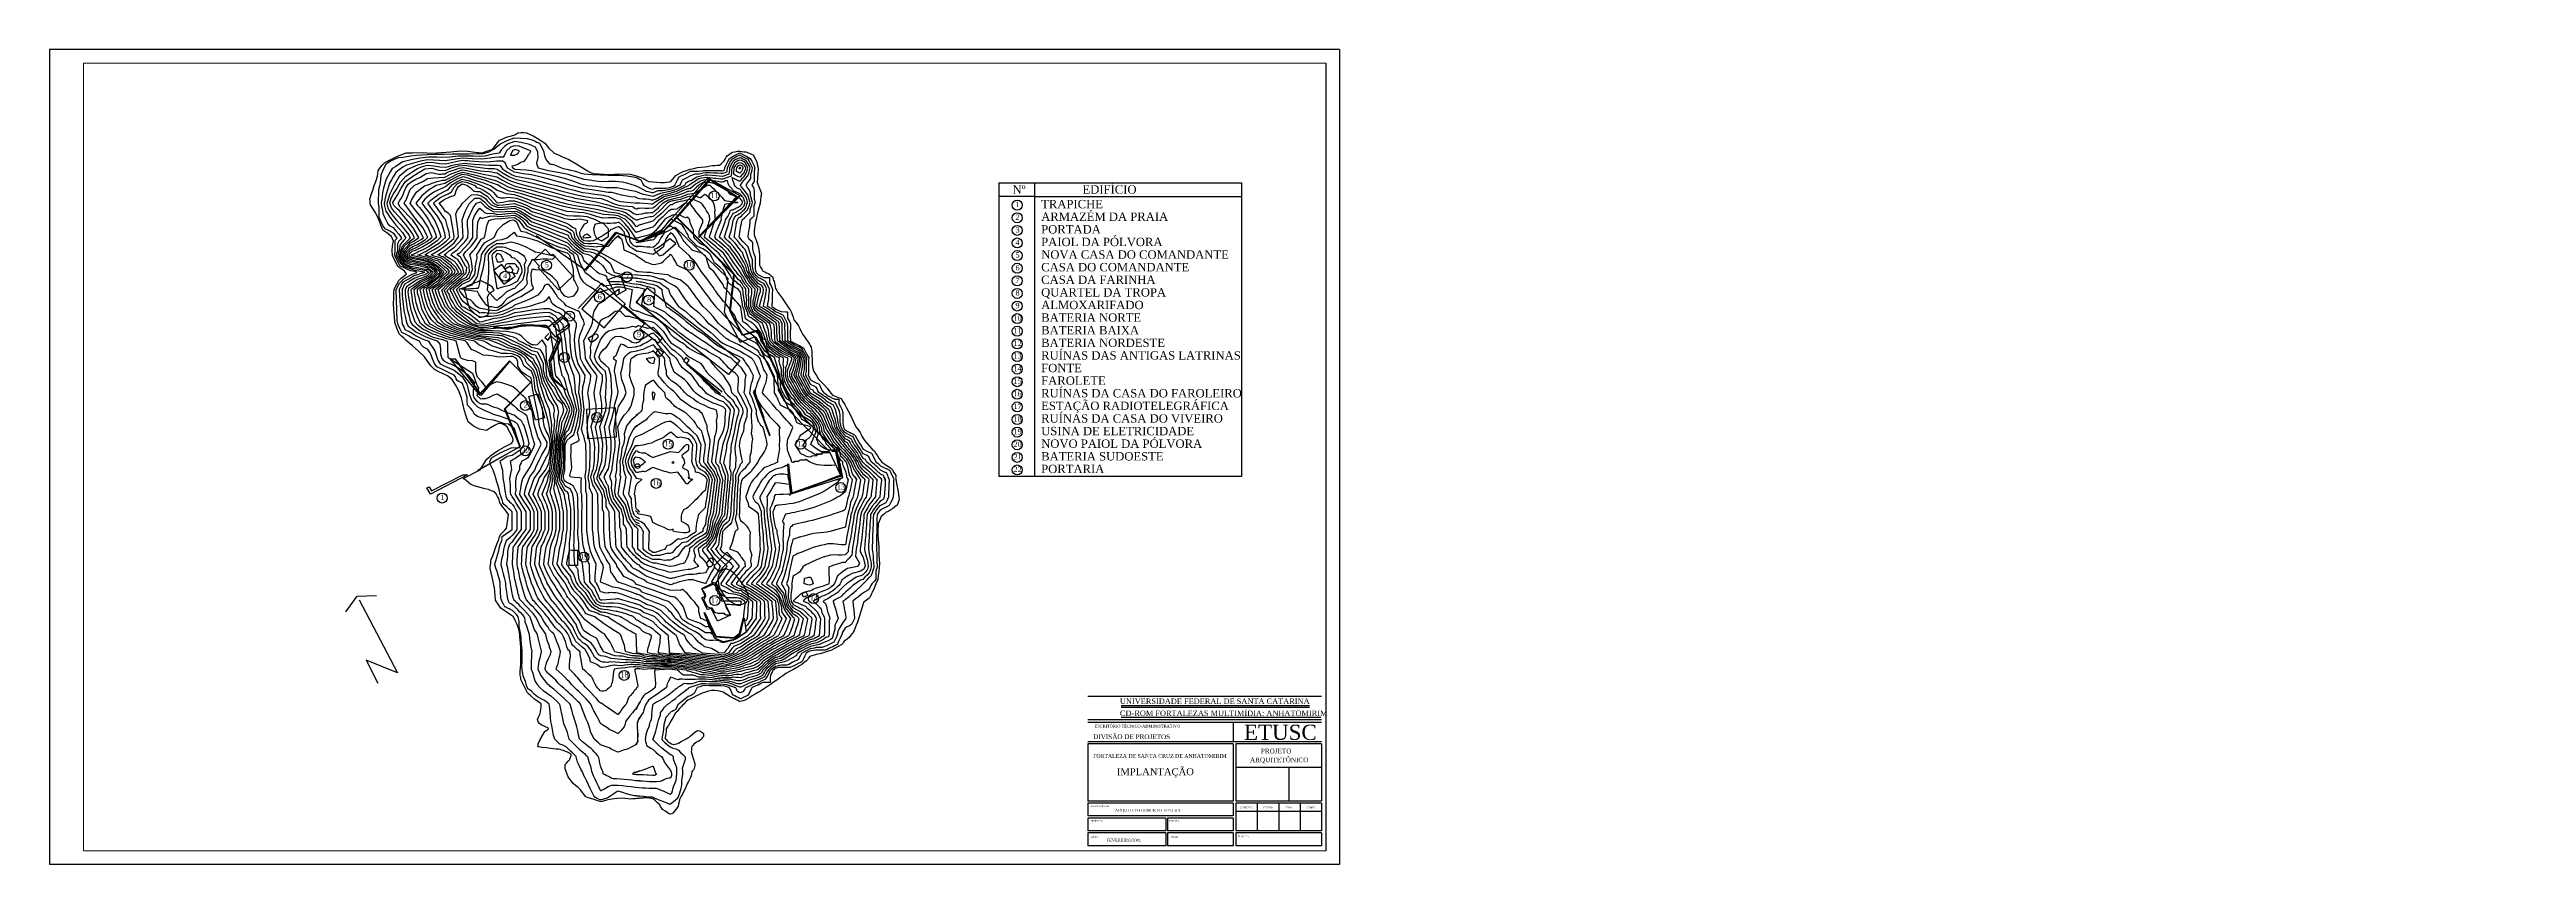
# Paper-space layout 'Layout1' of a CAD drawing. Extents: x -165 to 1659, y 465 to 1065.
# The model-space entities are those that its viewports show. They can reach past a viewport. Long polylines and large blocks are cut down to what shows.
import ezdxf

# ---------------------------------------------------------------- set-up
doc = ezdxf.new("R2010")
doc.units = 0
doc.header["$MEASUREMENT"] = 0
doc.layers.get('0').update_dxf_attribs({"linetype": 'CONTINUOUS'})
for name, color, linetype in [('1', 1, 'CONTINUOUS'), ('CURVAS', 43, 'CONTINUOUS'), ('EDIFICADO', 1, 'CONTINUOUS'), ('MARGEMEXT', 2, 'CONTINUOUS'), ('MARGEMINT', 6, 'CONTINUOUS'), ('MARGEMTEXT', 1, 'CONTINUOUS'), ('NORTE', 7, 'CONTINUOUS'), ('PEDRA', 7, 'CONTINUOUS'), ('PEDRAS', 3, 'CONTINUOUS'), ('TEXT1', 3, 'CONTINUOUS'), ('TEXT2', 6, 'CONTINUOUS'), ('TEXTO', 3, 'CONTINUOUS'), ('VIEWPORT', 1, 'CONTINUOUS'), ('VP', 7, 'CONTINUOUS')]:
    doc.layers.add(name, color=color, linetype=linetype)
doc.layers.get('VP').freeze()
doc.styles.add('ROMANS', font='TIMES.TTF')

msp = doc.modelspace()

# ---------------------------------------------------------------- linework, layer by layer
at = {"linetype": 'CONTINUOUS'}
for p, q in [((21430.3094, 3774.6824), (21432.091, 3775.2217)), ((21363.5426, 3683.1369), (21356.9747, 3688.395)), ((21356.9747, 3687.5765), (21363.0979, 3682.6818))]:
    msp.add_line(p, q, dxfattribs=at)
at = {"layer": '1', "linetype": 'CONTINUOUS'}
for p, q in [((21319.9198, 3721.7721), (21342.2093, 3748.9269)), ((21342.2093, 3748.9269), (21357.834, 3743.5457)), ((21342.425, 3748.3517), (21320.2793, 3721.3407)), ((21357.834, 3742.9961), (21342.425, 3748.3517)), ((21284.4724, 3746.5541), (21319.9198, 3721.7721)), ((21282.9625, 3728.7945), (21290.9915, 3736.6317)), ((21290.9915, 3736.6317), (21295.1857, 3732.3656)), ((21295.1857, 3732.3656), (21296.5758, 3733.0367)), ((21296.5758, 3733.0367), (21311.1958, 3717.2663)), ((21286.965, 3724.3366), (21282.9625, 3728.7945)), ((21259.6576, 3725.5438), (21253.7705, 3721.3167)), ((21262.2549, 3722.1556), (21259.6576, 3725.5438)), ((21265.826, 3724.3845), (21262.2549, 3722.1556)), ((21267.999, 3721.607), (21265.826, 3724.3845)), ((21286.0782, 3723.3779), (21286.965, 3724.3366)), ((21300.818, 3707.3918), (21286.0782, 3723.3779)), ((21267.1442, 3720.5738), (21267.999, 3721.607)), ((21253.7705, 3721.3167), (21261.2004, 3711.4423)), ((21269.3252, 3717.2903), (21267.1442, 3720.5738)), ((21336.3133, 3714.8456), (21345.4688, 3717.9374)), ((21345.4688, 3717.9374), (21349.5432, 3707.0803)), ((21261.2004, 3711.4423), (21269.3252, 3717.2903)), ((21311.1958, 3717.2663), (21300.818, 3707.3918)), ((21342.4241, 3703.1736), (21336.3133, 3714.8456)), ((21314.9826, 3693.7545), (21332.0951, 3712.1373)), ((21332.0951, 3712.1373), (21349.0639, 3697.2537)), ((21330.6811, 3708.5183), (21317.4991, 3693.6587)), ((21347.3915, 3695.5707), (21330.6811, 3708.5183)), ((21349.5432, 3707.0803), (21342.4241, 3703.1736)), ((21349.0639, 3697.2537), (21347.3143, 3695.1926)), ((21357.834, 3687.5915), (21348.0333, 3695.6719)), ((21333.677, 3679.8057), (21347.3915, 3695.5707)), ((21357.7257, 3687.0171), (21347.53, 3695.1926)), ((21317.4991, 3693.6587), (21333.677, 3679.8057)), ((21303.2147, 3687.7867), (21292.6692, 3679.7817)), ((21308.6313, 3682.5858), (21303.2147, 3687.7867)), ((21296.8634, 3681.2916), (21304.0056, 3686.9718)), ((21308.6792, 3682.7297), (21301.1775, 3676.8577)), ((21308.6659, 3680.8602), (21308.6313, 3682.5858)), ((21263.6317, 3679.4941), (21274.9815, 3682.2503)), ((21274.9815, 3682.2503), (21291.5667, 3681.7949)), ((21291.5667, 3681.7949), (21293.4361, 3680.5247)), ((21263.9306, 3678.8625), (21275.2804, 3681.6187)), ((21275.2804, 3681.6187), (21291.8657, 3681.1633)), ((21301.1775, 3676.8577), (21296.8634, 3681.2916)), ((21291.8657, 3681.1633), (21293.2501, 3680.2226)), ((21298.4213, 3673.4064), (21308.6659, 3680.8602)), ((21253.4829, 3680.8362), (21256.3821, 3680.5957)), ((21256.3821, 3680.5957), (21263.6317, 3679.4941)), ((21253.7819, 3680.2047), (21256.681, 3679.9641)), ((21256.681, 3679.9641), (21263.9306, 3678.8625)), ((21292.6692, 3679.7817), (21298.4213, 3673.4064)), ((21293.7477, 3675.7552), (21290.861, 3672.9626)), ((21299.7904, 3674.4026), (21302.3279, 3671.3213)), ((21301.8007, 3671.2494), (21299.4001, 3674.1186)), ((21293.3258, 3670.9244), (21295.3056, 3674.0056)), ((21295.3056, 3674.0056), (21299.4279, 3669.8593)), ((21290.861, 3672.9626), (21293.3258, 3670.9244)), ((21302.3279, 3671.3213), (21295.3535, 3655.9344)), ((21294.8742, 3656.0542), (21301.8007, 3671.2494)), ((21299.4279, 3669.8593), (21293.9395, 3656.7493)), ((21222.4455, 3657.3005), (21225.9687, 3657.4923)), ((21225.9687, 3657.4923), (21243.968, 3632.4226)), ((21222.4455, 3657.3005), (21225.6571, 3657.3245)), ((21225.6571, 3657.3245), (21243.9547, 3631.7702)), ((21243.7283, 3631.0805), (21222.4455, 3657.3005)), ((21293.9395, 3656.7493), (21294.8742, 3656.0542)), ((21295.761, 3643.2318), (21293.9395, 3656.7493)), ((21295.3535, 3655.9344), (21294.8742, 3656.0542)), ((21294.8742, 3656.0542), (21296.3841, 3643.5674)), ((21243.968, 3632.4226), (21265.3227, 3655.8625)), ((21265.3227, 3655.8625), (21280.7336, 3640.3558)), ((21296.8395, 3643.6632), (21295.2816, 3655.8146)), ((21243.9547, 3631.7702), (21265.3706, 3655.527)), ((21265.3706, 3655.527), (21244.5157, 3630.9731)), ((21305.923, 3635.083), (21296.8395, 3643.6632)), ((21296.3841, 3643.5674), (21305.923, 3635.083)), ((21305.923, 3635.083), (21295.761, 3643.2318)), ((21261.6318, 3621.1341), (21280.422, 3640.3558)), ((21280.7336, 3640.3558), (21262.2309, 3621.1341)), ((21279.2955, 3630.2177), (21285.8865, 3632.0392)), ((21285.8865, 3632.0392), (21290.5361, 3614.687)), ((21244.5157, 3630.9731), (21243.7283, 3631.0805)), ((21284.1129, 3613.0093), (21279.2955, 3630.2177)), ((21341.9935, 3621.8771), (21320.9983, 3620.8465)), ((21342.6886, 3600.9059), (21341.9935, 3621.8771)), ((21272.8723, 3594.0992), (21261.6318, 3621.1341)), ((21262.2309, 3621.1341), (21273.0401, 3593.9554)), ((21320.9983, 3620.8465), (21321.7174, 3599.8273)), ((21290.5361, 3614.687), (21284.1129, 3613.0093)), ((21321.7174, 3599.8273), (21342.6886, 3600.9059)), ((21272.4871, 3593.84), (21272.8723, 3594.0992)), ((21273.0401, 3593.9554), (21243.0093, 3576.8908)), ((21242.2663, 3576.8429), (21272.4871, 3593.84)), ((21243.0093, 3576.8908), (21242.2663, 3576.8429))]:
    msp.add_line(p, q, dxfattribs=at)
at = {"layer": 'CURVAS', "linetype": 'CONTINUOUS'}
for p, q in [((21271.3145, 3820.9721), (21273.4236, 3821.0573)), ((21273.4236, 3821.0573), (21275.5327, 3821.0786)), ((21275.5327, 3821.0786), (21277.6418, 3820.9721)), ((21269.0376, 3819.4533), (21271.3145, 3820.9721)), ((21277.6418, 3820.9721), (21282.3181, 3818.768)), ((21266.6649, 3818.6961), (21269.0376, 3819.4533)), ((21282.3181, 3818.768), (21286.5949, 3816.3775)), ((21263.7648, 3818.072), (21266.6649, 3818.6961)), ((21261.8883, 3817.2501), (21263.7648, 3818.072)), ((21260.0011, 3816.4174), (21261.8883, 3817.2501)), ((21263.4843, 3815.4232), (21268.726, 3817.2572)), ((21268.726, 3817.2572), (21273.4289, 3817.1151)), ((21273.4289, 3817.1151), (21278.0679, 3816.7281)), ((21278.0679, 3816.7281), (21282.3873, 3815.5795)), ((21258.1086, 3815.5795), (21260.0011, 3816.4174)), ((21286.5949, 3816.3775), (21290.7279, 3813.3745)), ((21256.5516, 3813.5777), (21258.1086, 3815.5795)), ((21282.3873, 3815.5795), (21283.9283, 3814.7779)), ((21258.2693, 3812.7638), (21263.4843, 3815.4232)), ((21283.9283, 3814.7779), (21285.0965, 3814.2)), ((21268.8219, 3814.5009), (21267.1912, 3813.9426)), ((21273.7742, 3813.8725), (21268.8219, 3814.5009)), ((21285.0965, 3814.2), (21286.8931, 3813.3505)), ((21267.1912, 3813.9426), (21265.5553, 3813.3736)), ((21279.6639, 3812.3492), (21273.7742, 3813.8725)), ((21254.1212, 3810.5428), (21256.5516, 3813.5777)), ((21265.5553, 3813.3736), (21263.9086, 3812.7993)), ((21286.8931, 3813.3505), (21287.9628, 3811.6089)), ((21290.7279, 3813.3745), (21293.7956, 3809.7714)), ((21253.8904, 3809.1563), (21258.2693, 3812.7638)), ((21263.9086, 3812.7993), (21261.7374, 3811)), ((21284.041, 3810.4745), (21279.6639, 3812.3492)), ((21287.9628, 3811.6089), (21288.9312, 3809.6596)), ((21268.6524, 3811.482), (21266.0275, 3810.4416)), ((21272.369, 3811.1216), (21268.6524, 3811.482)), ((21275.2202, 3810.0235), (21272.369, 3811.1216)), ((21261.7374, 3811), (21259.5768, 3808.7106)), ((21252.4523, 3808.8447), (21254.1212, 3810.5428)), ((21285.7019, 3806.8181), (21284.041, 3810.4745)), ((21266.0275, 3810.4416), (21263.0458, 3807.7662)), ((21278.0501, 3808.9361), (21275.2202, 3810.0235)), ((21293.7956, 3809.7714), (21297.5185, 3806.2642)), ((21288.9312, 3809.6596), (21289.889, 3807.7422)), ((21250.4835, 3807.1643), (21253.8904, 3809.1563)), ((21280.7575, 3807.7901), (21278.0501, 3808.9361)), ((21250.3006, 3808.1541), (21252.4523, 3808.8447)), ((21259.5768, 3808.7106), (21257.9169, 3806.2083)), ((21269.272, 3808.7133), (21267.6209, 3808.0174)), ((21272.2492, 3807.7901), (21269.272, 3808.7133)), ((21248.0051, 3807.3143), (21250.3006, 3808.1541)), ((21267.6209, 3808.0174), (21266.0657, 3804.962)), ((21222.814, 3807.2587), (21229.6117, 3807.886)), ((21229.6117, 3807.886), (21235.0114, 3807.5132)), ((21263.0458, 3807.7662), (21262.4138, 3806.337)), ((21272.172, 3807.4679), (21272.2492, 3807.7901)), ((21280.4859, 3807.0338), (21280.7575, 3807.7901)), ((21289.889, 3807.7422), (21290.5077, 3804.3602)), ((21430.1524, 3807.5246), (21431.8598, 3807.6565)), ((21431.8598, 3807.6565), (21433.3169, 3807.445)), ((21235.0114, 3807.5132), (21240.3898, 3806.8208)), ((21271.9829, 3807.1457), (21272.172, 3807.4679)), ((21428.3958, 3807.2428), (21430.1524, 3807.5246)), ((21433.3169, 3807.445), (21434.7782, 3807.2356)), ((21245.6936, 3806.448), (21248.0051, 3807.3143)), ((21215.9264, 3806.6247), (21222.814, 3807.2587)), ((21426.7269, 3806.9824), (21428.3958, 3807.2428)), ((21434.7782, 3807.2356), (21436.2416, 3807.0306)), ((21246.2564, 3806.0032), (21250.4835, 3807.1643)), ((21271.7459, 3806.7116), (21271.9829, 3807.1457)), ((21279.9586, 3806.2776), (21280.4859, 3807.0338)), ((21436.2416, 3807.0306), (21438.0956, 3806.4)), ((21425.4454, 3806.171), (21426.7269, 3806.9824)), ((21240.3898, 3806.8208), (21245.6936, 3806.448)), ((21286.0312, 3802.9222), (21285.7019, 3806.8181)), ((21271.4527, 3806.1112), (21271.7459, 3806.7116)), ((21195.099, 3806.5314), (21202.0255, 3806.5678)), ((21202.0255, 3806.5678), (21208.985, 3806.2918)), ((21208.985, 3806.2918), (21215.9264, 3806.6247)), ((21190.5932, 3806.448), (21192.1351, 3806.5003)), ((21192.1351, 3806.5003), (21195.099, 3806.5314)), ((21186.6883, 3804.9842), (21190.5932, 3806.448)), ((21438.0956, 3806.4), (21440.352, 3805.5682)), ((21262.4138, 3806.337), (21261.6806, 3804.7374)), ((21279.3195, 3805.4893), (21279.9586, 3806.2776)), ((21430.9553, 3805.9887), (21432.0043, 3806.3275)), ((21432.0043, 3806.3275), (21434.4764, 3805.0535)), ((21257.9169, 3806.2083), (21254.4647, 3805.7902)), ((21297.5185, 3806.2642), (21301.8007, 3804.3868)), ((21270.5955, 3805.4653), (21271.4527, 3806.1112)), ((21424.2302, 3805.3253), (21425.4454, 3806.171)), ((21242.0027, 3805.8488), (21246.2564, 3806.0032)), ((21429.6153, 3805.2861), (21430.9553, 3805.9887)), ((21236.0149, 3805.8097), (21242.0027, 3805.8488)), ((21229.9951, 3805.7121), (21236.0149, 3805.8097)), ((21254.4647, 3805.7902), (21251.0711, 3804.9727)), ((21223.9554, 3805.5852), (21229.9951, 3805.7121)), ((21217.9077, 3805.4582), (21223.9554, 3805.5852)), ((21440.352, 3805.5682), (21441.6924, 3804.8541)), ((21211.864, 3805.3606), (21217.9077, 3805.4582)), ((21269.4734, 3804.9789), (21270.5955, 3805.4653)), ((21278.288, 3803.8356), (21279.3195, 3805.4893)), ((21205.8363, 3805.3215), (21211.864, 3805.3606)), ((21201.9137, 3804.9718), (21205.8363, 3805.3215)), ((21423.0385, 3804.4882), (21424.2302, 3805.3253)), ((21428.5278, 3804.6904), (21429.6153, 3805.2861)), ((21434.4764, 3805.0535), (21436.9122, 3803.7238)), ((21182.7781, 3803.2062), (21186.6883, 3804.9842)), ((21197.8952, 3804.7925), (21201.9137, 3804.9718)), ((21251.0711, 3804.9727), (21247.5391, 3803.9794)), ((21266.0657, 3804.962), (21266.0586, 3804.7942)), ((21269.1814, 3804.7942), (21269.4734, 3804.9789)), ((21441.6924, 3804.8541), (21442.5331, 3803.2073)), ((21193.8287, 3804.3628), (21197.8952, 3804.7925)), ((21261.6806, 3804.7374), (21260.7929, 3803.2604)), ((21266.0586, 3804.7942), (21266.0648, 3804.7223)), ((21266.0648, 3804.7223), (21266.0657, 3804.6504)), ((21268.4384, 3804.6265), (21269.1814, 3804.7942)), ((21266.0657, 3804.6504), (21266.8566, 3804.6496)), ((21266.8566, 3804.6496), (21267.6475, 3804.6434)), ((21267.6475, 3804.6434), (21268.4384, 3804.6265)), ((21427.1563, 3803.9289), (21428.5278, 3804.6904)), ((21431.8117, 3804.6134), (21429.7854, 3803.6767)), ((21432.2222, 3804.5085), (21431.8117, 3804.6134)), ((21422.1204, 3803.2245), (21423.0385, 3804.4882)), ((21432.6948, 3804.3137), (21432.2222, 3804.5085)), ((21190.9465, 3803.6625), (21193.8287, 3804.3628)), ((21290.5077, 3804.3602), (21291.8188, 3801.2498)), ((21301.8007, 3804.3868), (21301.8477, 3804.3389)), ((21301.8477, 3804.3389), (21301.8894, 3804.2909)), ((21301.8894, 3804.2909), (21301.9205, 3804.243)), ((21433.0733, 3804.0933), (21432.6948, 3804.3137)), ((21301.9205, 3804.243), (21308.1653, 3801.4965)), ((21435.0104, 3803.1535), (21433.0733, 3804.0933)), ((21228.4772, 3803.9359), (21222.1579, 3803.2958)), ((21234.7646, 3803.9794), (21228.4772, 3803.9359)), ((21239.1044, 3803.8888), (21234.7646, 3803.9794)), ((21247.5391, 3803.9794), (21243.3271, 3803.7983)), ((21425.787, 3803.1695), (21427.1563, 3803.9289)), ((21243.3271, 3803.7983), (21239.1044, 3803.8888)), ((21277.2512, 3802.1818), (21278.288, 3803.8356)), ((21436.9122, 3803.7238), (21439.3522, 3802.3213)), ((21188.0429, 3803.2817), (21190.9465, 3803.6625)), ((21429.7854, 3803.6767), (21427.7869, 3802.6545)), ((21206.6272, 3803.3802), (21200.441, 3802.6789)), ((21209.7119, 3803.2843), (21206.6272, 3803.3802)), ((21184.889, 3803.1405), (21188.0429, 3803.2817)), ((21212.7859, 3803.1885), (21209.7119, 3803.2843)), ((21222.1579, 3803.2958), (21215.8545, 3803.0926)), ((21260.7929, 3803.2604), (21257.7038, 3803.1885)), ((21178.9212, 3801.295), (21182.7781, 3803.2062)), ((21215.8545, 3803.0926), (21212.7859, 3803.1885)), ((21257.7038, 3803.1885), (21254.5668, 3802.9727)), ((21421.2794, 3801.8709), (21422.1204, 3803.2245)), ((21424.4927, 3802.3888), (21425.787, 3803.1695)), ((21442.5331, 3803.2073), (21443.378, 3801.5606)), ((21182.0724, 3801.9297), (21184.889, 3803.1405)), ((21437.0203, 3802.173), (21435.0104, 3803.1535)), ((21254.5668, 3802.9727), (21251.3019, 3802.6132)), ((21285.0237, 3798.8983), (21286.0312, 3802.9222)), ((21431.8598, 3802.9088), (21430.1899, 3802.1102)), ((21432.9723, 3802.5382), (21431.8598, 3802.9088)), ((21200.441, 3802.6789), (21194.2388, 3801.4451)), ((21427.7869, 3802.6545), (21425.8698, 3801.628)), ((21231.8166, 3802.5413), (21227.5656, 3802.0957)), ((21238.3863, 3802.0007), (21231.8166, 3802.5413)), ((21251.3019, 3802.6132), (21244.9879, 3801.7637)), ((21434.1533, 3801.9151), (21432.9723, 3802.5382)), ((21423.276, 3800.0957), (21424.4927, 3802.3888)), ((21439.3522, 3802.3213), (21440.5057, 3800.3718)), ((21276.2038, 3800.5281), (21277.2512, 3802.1818)), ((21437.9943, 3801.7146), (21437.0203, 3802.173)), ((21227.5656, 3802.0957), (21223.2293, 3801.3732)), ((21430.1899, 3802.1102), (21428.567, 3801.2774)), ((21244.9879, 3801.7637), (21238.3863, 3802.0007)), ((21178.8777, 3800.3568), (21182.0724, 3801.9297)), ((21435.2593, 3801.3391), (21434.1533, 3801.9151)), ((21420.4961, 3800.5879), (21421.2794, 3801.8709)), ((21438.0261, 3801.6668), (21437.9943, 3801.7146)), ((21425.8698, 3801.628), (21424.7042, 3799.6566)), ((21438.0621, 3801.6212), (21438.0261, 3801.6668)), ((21438.1003, 3801.5798), (21438.0621, 3801.6212)), ((21438.7052, 3800.426), (21438.1003, 3801.5798)), ((21443.378, 3801.5606), (21444.2251, 3799.9138)), ((21194.2388, 3801.4451), (21188.0047, 3799.8331)), ((21308.1653, 3801.4965), (21314.0426, 3798.2015)), ((21206.028, 3801.4149), (21200.9816, 3800.4056)), ((21210.3909, 3801.1228), (21206.028, 3801.4149)), ((21223.2293, 3801.3732), (21218.8504, 3800.576)), ((21178.0051, 3800.8796), (21178.9212, 3801.295)), ((21428.567, 3801.2774), (21426.9869, 3800.4723)), ((21436.5337, 3800.7017), (21435.2593, 3801.3391)), ((21291.8188, 3801.2498), (21294.2271, 3798.5388)), ((21431.8598, 3801.1946), (21430.5605, 3800.595)), ((21433.0404, 3800.7773), (21431.8598, 3801.1946)), ((21214.6793, 3800.7562), (21210.3909, 3801.1228)), ((21176.5937, 3800.1766), (21178.0051, 3800.8796)), ((21231.5051, 3800.8636), (21227.3055, 3800.2281)), ((21233.2307, 3800.7367), (21231.5051, 3800.8636)), ((21218.8504, 3800.576), (21214.6793, 3800.7562)), ((21234.9563, 3800.5991), (21233.2307, 3800.7367)), ((21434.4928, 3800.0454), (21433.0404, 3800.7773)), ((21437.1083, 3800.1499), (21436.5337, 3800.7017)), ((21236.682, 3800.4562), (21234.9563, 3800.5991)), ((21275.3995, 3800.2316), (21276.2038, 3800.5281)), ((21419.4489, 3799.5229), (21420.4961, 3800.5879)), ((21430.5605, 3800.595), (21429.2654, 3799.942)), ((21243.2019, 3799.8233), (21236.682, 3800.4562)), ((21260.4716, 3800.4429), (21256.1193, 3800.3364)), ((21262.0649, 3799.2871), (21260.4716, 3800.4429)), ((21426.9869, 3800.4723), (21426.1138, 3798.7967)), ((21176.2848, 3798.7785), (21178.8777, 3800.3568)), ((21200.9816, 3800.4056), (21195.8713, 3799.0608)), ((21439.5049, 3798.8655), (21438.7052, 3800.426)), ((21440.5057, 3800.3718), (21442.0508, 3797.4591)), ((21256.1193, 3800.3364), (21249.6952, 3799.7709)), ((21174.7509, 3799.2818), (21176.5937, 3800.1766)), ((21227.3055, 3800.2281), (21223.2178, 3799.2143)), ((21274.2438, 3799.8499), (21275.3995, 3800.2316)), ((21422.0466, 3797.7641), (21423.276, 3800.0957)), ((21437.7728, 3798.8641), (21437.1083, 3800.1499)), ((21435.712, 3799.4034), (21434.4928, 3800.0454)), ((21429.2654, 3799.942), (21428.0944, 3799.2782)), ((21444.2251, 3799.9138), (21444.5362, 3798.2096)), ((21188.0047, 3799.8331), (21185.5707, 3798.2015)), ((21249.6952, 3799.7709), (21243.2019, 3799.8233)), ((21273.0401, 3799.4256), (21274.2438, 3799.8499)), ((21424.7042, 3799.6566), (21423.6777, 3797.4969)), ((21418.3332, 3798.4878), (21419.4489, 3799.5229)), ((21206.076, 3799.4975), (21198.671, 3797.5837)), ((21210.4504, 3799.1043), (21206.076, 3799.4975)), ((21431.0423, 3799.1626), (21432.0043, 3799.4804)), ((21432.0043, 3799.4804), (21432.8778, 3799.1084)), ((21271.2781, 3798.3391), (21273.0401, 3799.4256)), ((21436.4471, 3798.1707), (21435.712, 3799.4034)), ((21173.2321, 3797.5713), (21174.7509, 3799.2818)), ((21263.7648, 3795.3033), (21262.0649, 3799.2871)), ((21428.0944, 3799.2782), (21427.5455, 3798.1735)), ((21223.2178, 3799.2143), (21218.9223, 3798.2273)), ((21429.8492, 3798.4789), (21431.0423, 3799.1626)), ((21214.7396, 3798.5246), (21210.4504, 3799.1043)), ((21432.8778, 3799.1084), (21433.7599, 3798.6807)), ((21195.8713, 3799.0608), (21190.713, 3797.6041)), ((21225.1059, 3797.8198), (21232.5179, 3799.0031)), ((21232.5179, 3799.0031), (21239.6637, 3798.2424)), ((21285.2385, 3797.7408), (21285.0237, 3798.8983)), ((21426.1138, 3798.7967), (21425.2791, 3797.1017)), ((21438.4616, 3797.8119), (21437.7728, 3798.8641)), ((21441.1434, 3795.6764), (21439.5049, 3798.8655)), ((21174.9648, 3796.1315), (21176.2848, 3798.7785)), ((21433.7599, 3798.6807), (21434.6141, 3798.2188)), ((21218.9223, 3798.2273), (21214.7396, 3798.5246)), ((21294.2271, 3798.5388), (21295.2177, 3798.2929)), ((21417.2411, 3797.5447), (21418.3332, 3798.4878)), ((21429.0863, 3797.8336), (21429.8492, 3798.4789)), ((21269.3456, 3797.5402), (21271.2781, 3798.3391)), ((21239.6637, 3798.2424), (21247.0597, 3797.7)), ((21295.2177, 3798.2929), (21296.1924, 3798.1056)), ((21185.5707, 3798.2015), (21183.0569, 3796.5753)), ((21314.0426, 3798.2015), (21319.824, 3794.6562)), ((21427.5455, 3798.1735), (21426.9965, 3797.0732)), ((21434.6141, 3798.2188), (21435.1352, 3797.3578)), ((21437.2977, 3796.6106), (21436.4471, 3798.1707)), ((21444.5362, 3798.2096), (21444.8515, 3796.5075)), ((21296.1924, 3798.1056), (21297.1031, 3797.9396)), ((21297.1031, 3797.9396), (21299.4767, 3796.9774)), ((21223.1405, 3797.1967), (21225.1059, 3797.8198)), ((21428.704, 3797.0728), (21429.0863, 3797.8336)), ((21439.1225, 3796.5136), (21438.4616, 3797.8119)), ((21247.0597, 3797.7), (21250.4267, 3797.5437)), ((21285.7196, 3796.4608), (21285.2385, 3797.7408)), ((21421.0547, 3795.4838), (21422.0466, 3797.7641)), ((21430.6136, 3797.0318), (21431.8413, 3797.7141)), ((21431.8413, 3797.7141), (21433.5163, 3797.0247)), ((21190.713, 3797.6041), (21188.1104, 3796.0693)), ((21171.3884, 3795.2163), (21173.2321, 3797.5713)), ((21198.671, 3797.5837), (21191.4791, 3794.2531)), ((21250.4267, 3797.5437), (21253.767, 3797.4248)), ((21267.1682, 3797.1248), (21269.3456, 3797.5402)), ((21415.5558, 3797.4584), (21417.2411, 3797.5447)), ((21202.3806, 3796.6072), (21206.028, 3797.5082)), ((21206.028, 3797.5082), (21210.4788, 3797.0511)), ((21228.2873, 3797.0085), (21233.0629, 3797.4603)), ((21233.0629, 3797.4603), (21238.7014, 3796.5185)), ((21253.767, 3797.4248), (21257.0061, 3797.5082)), ((21257.0061, 3797.5082), (21258.6146, 3797.3414)), ((21413.8705, 3797.3742), (21415.5558, 3797.4584)), ((21423.6777, 3797.4969), (21422.7688, 3795.4357)), ((21442.0508, 3797.4591), (21442.8769, 3795.5031)), ((21258.6146, 3797.3414), (21259.0566, 3796.6206)), ((21412.1852, 3797.2943), (21413.8705, 3797.3742)), ((21435.1352, 3797.3578), (21435.682, 3796.3192)), ((21410.3757, 3796.9426), (21412.1852, 3797.2943)), ((21221.1752, 3796.5735), (21223.1405, 3797.1967)), ((21267.4691, 3795.961), (21267.1682, 3797.1248)), ((21425.2791, 3797.1017), (21424.5023, 3795.4453)), ((21426.9965, 3797.0732), (21426.4476, 3795.975)), ((21428.3259, 3796.312), (21428.704, 3797.0728)), ((21210.4788, 3797.0511), (21214.9349, 3796.2477)), ((21223.2506, 3795.5394), (21228.2873, 3797.0085)), ((21299.4767, 3796.9774), (21301.7918, 3796.0258)), ((21429.6641, 3795.532), (21430.6136, 3797.0318)), ((21433.5163, 3797.0247), (21433.8055, 3796.5082)), ((21408.5984, 3796.6445), (21410.3757, 3796.9426)), ((21198.8183, 3795.0778), (21202.3806, 3796.6072)), ((21259.0566, 3796.6206), (21259.8822, 3795.0157)), ((21406.8404, 3796.3506), (21408.5984, 3796.6445)), ((21437.6958, 3795.4357), (21437.2977, 3796.6106)), ((21183.0569, 3796.5753), (21180.3832, 3795.0396)), ((21219.2099, 3795.9504), (21221.1752, 3796.5735)), ((21238.7014, 3796.5185), (21244.1535, 3795.7258)), ((21433.8055, 3796.5082), (21434.0905, 3795.9297)), ((21439.4389, 3795.4742), (21439.1225, 3796.5136)), ((21286.222, 3795.2553), (21285.7196, 3796.4608)), ((21444.8515, 3796.5075), (21445.1689, 3794.8097)), ((21404.049, 3796.0807), (21406.8404, 3796.3506)), ((21214.9349, 3796.2477), (21219.2099, 3795.9504)), ((21427.9499, 3795.5513), (21428.3259, 3796.312)), ((21435.682, 3796.3192), (21435.972, 3795.4261)), ((21173.6502, 3793.4365), (21174.9648, 3796.1315)), ((21188.1104, 3796.0693), (21185.4864, 3794.1617)), ((21401.3276, 3795.6907), (21404.049, 3796.0807)), ((21431.3366, 3795.3565), (21432.0717, 3796.0617)), ((21432.0717, 3796.0617), (21432.3403, 3795.9022)), ((21268.1055, 3795.0849), (21267.4691, 3795.961)), ((21301.7918, 3796.0258), (21304.1015, 3795.1115)), ((21426.4476, 3795.975), (21425.9579, 3793.7843)), ((21432.3403, 3795.9022), (21432.4612, 3795.685)), ((21434.0905, 3795.9297), (21434.2193, 3795.3875)), ((21228.8518, 3795.313), (21231.9844, 3795.8305)), ((21231.9844, 3795.8305), (21238.1999, 3794.5958)), ((21244.1535, 3795.7258), (21249.6961, 3795.1834)), ((21398.6606, 3795.1745), (21401.3276, 3795.6907)), ((21432.4612, 3795.685), (21432.5051, 3795.3972)), ((21440.8759, 3794.1146), (21441.1434, 3795.6764)), ((21218.7306, 3793.6016), (21223.2506, 3795.5394)), ((21427.7406, 3794.1081), (21427.9499, 3795.5513)), ((21429.5589, 3794.651), (21429.6641, 3795.532)), ((21420.9041, 3794.2476), (21421.0547, 3795.4838)), ((21422.7688, 3795.4357), (21422.562, 3793.734)), ((21424.5023, 3795.4453), (21424.3646, 3793.9473)), ((21437.2414, 3793.9694), (21437.6958, 3795.4357)), ((21438.8807, 3793.5678), (21439.4389, 3795.4742)), ((21442.8769, 3795.5031), (21442.6558, 3794.7355)), ((21431.8085, 3794.6578), (21431.3366, 3795.3565)), ((21432.5051, 3795.3972), (21431.8085, 3794.6578)), ((21434.2193, 3795.3875), (21433.7014, 3793.9676)), ((21435.9527, 3795.3875), (21435.6763, 3794.4274)), ((21225.5861, 3794.183), (21228.8518, 3795.313)), ((21268.9879, 3792.3127), (21263.7648, 3795.3033)), ((21293.3918, 3793.4498), (21286.222, 3795.2553)), ((21170.2691, 3793.3619), (21171.3884, 3795.2163)), ((21203.9189, 3794.8239), (21209.0532, 3795.226)), ((21209.0532, 3795.226), (21214.0117, 3793.9025)), ((21249.6961, 3795.1834), (21251.9996, 3795.1701)), ((21251.9996, 3795.1701), (21254.3031, 3795.0449)), ((21396.033, 3794.5258), (21398.6606, 3795.1745)), ((21195.4106, 3793.0264), (21198.8183, 3795.0778)), ((21269.1095, 3794.4644), (21268.1055, 3795.0849)), ((21304.1015, 3795.1115), (21306.8675, 3794.6082)), ((21180.3832, 3795.0396), (21178.8928, 3792.7388)), ((21254.3031, 3795.0449), (21256.383, 3794.6801)), ((21259.8822, 3795.0157), (21261.9123, 3793.7445)), ((21199.2968, 3791.9088), (21203.9189, 3794.8239)), ((21445.1689, 3794.8097), (21444.9742, 3791.5015)), ((21442.6558, 3794.7355), (21442.4367, 3793.9722)), ((21238.1999, 3794.5958), (21244.3355, 3793.4622)), ((21256.383, 3794.6801), (21260.6695, 3791.7916)), ((21306.8675, 3794.6082), (21309.4844, 3793.8812)), ((21319.824, 3794.6562), (21321.7777, 3793.4107)), ((21429.4644, 3793.7871), (21429.5589, 3794.651)), ((21393.4295, 3793.7386), (21396.033, 3794.5258)), ((21273.2079, 3794.0188), (21269.1095, 3794.4644)), ((21435.6763, 3794.4274), (21435.4041, 3793.4715)), ((21191.4791, 3794.2531), (21185.4642, 3789.2396)), ((21420.5311, 3793.8374), (21420.9041, 3794.2476)), ((21185.4864, 3794.1617), (21182.9956, 3792.1156)), ((21222.3257, 3793.0743), (21225.5861, 3794.183)), ((21228.4346, 3793.1001), (21230.9778, 3794.0809)), ((21230.9778, 3794.0809), (21234.3811, 3793.7489)), ((21427.4884, 3792.1921), (21427.7406, 3794.1081)), ((21440.3131, 3792.3365), (21440.8759, 3794.1146)), ((21277.2903, 3793.8075), (21273.2079, 3794.0188)), ((21433.7014, 3793.9676), (21433.0165, 3792.8558)), ((21436.7763, 3792.4496), (21437.2414, 3793.9694)), ((21442.4367, 3793.9722), (21442.222, 3793.2111)), ((21214.0117, 3793.9025), (21218.7306, 3793.6016)), ((21309.4844, 3793.8812), (21312.0586, 3793.314)), ((21424.3646, 3793.9473), (21424.197, 3792.2887)), ((21281.2608, 3793.3619), (21277.2903, 3793.8075)), ((21419.4175, 3793.4807), (21420.5311, 3793.8374)), ((21425.9579, 3793.7843), (21425.8555, 3791.4887)), ((21429.4234, 3792.9511), (21429.4644, 3793.7871)), ((21234.3811, 3793.7489), (21237.8643, 3792.9909)), ((21261.9123, 3793.7445), (21263.9317, 3792.468)), ((21390.8348, 3792.8066), (21393.4295, 3793.7386)), ((21406.264, 3793.6387), (21406.5996, 3793.7215)), ((21406.5996, 3793.7215), (21409.2812, 3793.6852)), ((21409.2812, 3793.6852), (21411.9962, 3793.6625)), ((21422.562, 3793.734), (21422.4621, 3792.9675)), ((21405.8149, 3793.5346), (21406.264, 3793.6387)), ((21411.9962, 3793.6625), (21414.7238, 3793.6524)), ((21414.7238, 3793.6524), (21417.4433, 3793.6541)), ((21417.4433, 3793.6541), (21418.075, 3793.5877)), ((21405.0491, 3793.3363), (21405.8149, 3793.5346)), ((21418.075, 3793.5877), (21418.7345, 3793.515)), ((21418.7345, 3793.515), (21419.4175, 3793.4807)), ((21438.3342, 3791.702), (21438.8807, 3793.5678)), ((21172.4261, 3790.5817), (21173.6502, 3793.4365)), ((21244.3355, 3793.4622), (21250.535, 3792.8347)), ((21300.5508, 3792.2355), (21293.3918, 3793.4498)), ((21321.7777, 3793.4107), (21323.9978, 3792.2506)), ((21435.4041, 3793.4715), (21435.1341, 3792.5177)), ((21169.6725, 3789.6186), (21170.2691, 3793.3619)), ((21287.6582, 3791.8831), (21281.2608, 3793.3619)), ((21402.109, 3793.0941), (21405.0491, 3793.3363)), ((21312.0586, 3793.314), (21314.5068, 3792.5577)), ((21396.2181, 3793.0955), (21399.1069, 3793.2093)), ((21399.1069, 3793.2093), (21402.109, 3793.0941)), ((21442.222, 3793.2111), (21442.222, 3790.6138)), ((21221.2285, 3792.6269), (21222.3257, 3793.0743)), ((21225.7157, 3792.2257), (21228.4346, 3793.1001)), ((21394.4936, 3792.2156), (21396.2181, 3793.0955)), ((21190.3881, 3789.5574), (21195.4106, 3793.0264)), ((21237.8643, 3792.9909), (21241.1878, 3792.1636)), ((21422.4621, 3792.9675), (21422.3836, 3792.4792)), ((21430.0761, 3792.5716), (21429.4234, 3792.9511)), ((21250.535, 3792.8347), (21252.5047, 3792.5968)), ((21389.1206, 3791.8368), (21390.8348, 3792.8066)), ((21433.0165, 3792.8558), (21432.0236, 3791.7184)), ((21178.8928, 3792.7388), (21177.3917, 3790.0065)), ((21219.6041, 3791.876), (21221.2285, 3792.6269)), ((21252.5047, 3792.5968), (21254.4212, 3792.2896)), ((21314.5068, 3792.5577), (21316.9923, 3791.7695)), ((21431.2167, 3792.008), (21430.0761, 3792.5716)), ((21435.1341, 3792.5177), (21434.4789, 3791.702)), ((21227.6233, 3791.1836), (21231.7208, 3792.4032)), ((21231.7208, 3792.4032), (21239.8723, 3790.4495)), ((21263.9317, 3792.468), (21265.9458, 3791.1809)), ((21422.3836, 3792.4792), (21421.636, 3792.1428)), ((21435.9238, 3790.6398), (21436.7763, 3792.4496)), ((21275.127, 3791.1916), (21268.9879, 3792.3127)), ((21439.8145, 3790.8324), (21440.3131, 3792.3365)), ((21205.0942, 3791.5608), (21208.7834, 3792.231)), ((21208.7834, 3792.231), (21214.1768, 3791.0851)), ((21222.9967, 3791.3247), (21225.7157, 3792.2257)), ((21254.4212, 3792.2896), (21256.2631, 3791.876)), ((21307.6726, 3790.7974), (21300.5508, 3792.2355)), ((21323.9978, 3792.2506), (21326.1273, 3791.5165)), ((21424.197, 3792.2887), (21423.9052, 3790.9383)), ((21241.1878, 3792.1636), (21246.2111, 3791.0202)), ((21392.7776, 3791.3464), (21394.4936, 3792.2156)), ((21421.636, 3792.1428), (21420.332, 3791.7081)), ((21427.4973, 3790.9672), (21427.4884, 3792.1921)), ((21182.9956, 3792.1156), (21181.0711, 3788.9591)), ((21407.1293, 3792.0362), (21405.3947, 3791.8101)), ((21409.9948, 3791.8457), (21407.1293, 3792.0362)), ((21432.0236, 3791.7184), (21431.2167, 3792.008)), ((21194.6321, 3788.9671), (21199.2968, 3791.9088)), ((21218.5868, 3791.2049), (21219.6041, 3791.876)), ((21256.2631, 3791.876), (21260.9642, 3788.8818)), ((21294.0803, 3790.429), (21287.6582, 3791.8831)), ((21260.6695, 3791.7916), (21265.3822, 3788.9564)), ((21316.9923, 3791.7695), (21319.3446, 3791.157)), ((21387.4064, 3790.8713), (21389.1206, 3791.8368)), ((21405.3947, 3791.8101), (21403.5639, 3791.3314)), ((21412.8604, 3791.7644), (21409.9948, 3791.8457)), ((21415.7965, 3791.7473), (21412.8604, 3791.7644)), ((21418.1392, 3791.5237), (21415.7965, 3791.7473)), ((21420.332, 3791.7081), (21419.4175, 3791.4295)), ((21434.4789, 3791.702), (21434.149, 3791.2758)), ((21437.7921, 3789.8405), (21438.3342, 3791.702)), ((21200.4197, 3788.6644), (21205.0942, 3791.5608)), ((21326.1273, 3791.5165), (21329.8706, 3791.2999)), ((21419.078, 3791.4413), (21418.1392, 3791.5237)), ((21444.9742, 3791.5015), (21444.6125, 3788.2276)), ((21419.4175, 3791.4295), (21419.078, 3791.4413)), ((21425.8555, 3791.4887), (21425.475, 3789.4071)), ((21221.5552, 3790.4832), (21222.9967, 3791.3247)), ((21337.1762, 3790.8454), (21345.0507, 3791.3114)), ((21345.0507, 3791.3114), (21352.6057, 3790.8986)), ((21391.0852, 3790.5435), (21392.7776, 3791.3464)), ((21403.5639, 3791.3314), (21402.0156, 3790.8998)), ((21329.8706, 3791.2999), (21333.5607, 3790.998)), ((21434.149, 3791.2758), (21434.017, 3790.8902)), ((21216.8097, 3791.1205), (21218.5868, 3791.2049)), ((21222.5565, 3788.6857), (21227.6233, 3791.1836)), ((21265.9458, 3791.1809), (21267.1833, 3790.5444)), ((21281.117, 3790.4859), (21275.127, 3791.1916)), ((21319.3446, 3791.157), (21325.0834, 3790.7486)), ((21214.1768, 3791.0851), (21215.6664, 3791.0895)), ((21215.6664, 3791.0895), (21216.8097, 3791.1205)), ((21246.2111, 3791.0202), (21251.1918, 3790.1113)), ((21333.5607, 3790.998), (21337.1762, 3790.8454)), ((21428.5913, 3790.3702), (21427.4973, 3790.9672)), ((21352.6057, 3790.8986), (21356.2043, 3790.1005)), ((21385.6922, 3789.9079), (21387.4064, 3790.8713)), ((21399.6415, 3790.9355), (21398.5679, 3790.8324)), ((21400.8778, 3790.9252), (21399.6415, 3790.9355)), ((21402.0156, 3790.8998), (21400.8778, 3790.9252)), ((21423.9052, 3790.9383), (21422.4154, 3790.409)), ((21434.017, 3790.8902), (21433.3265, 3790.3923)), ((21230.9059, 3790.7974), (21226.7099, 3788.8366)), ((21234.8374, 3790.169), (21230.9059, 3790.7974)), ((21310.6463, 3789.868), (21307.6726, 3790.7974)), ((21398.5679, 3790.8324), (21395.7509, 3789.476)), ((21439.8048, 3789.8501), (21439.8145, 3790.8324)), ((21325.0834, 3790.7486), (21330.8542, 3790.4788)), ((21172.2326, 3786.9627), (21172.4261, 3790.5817)), ((21434.9711, 3789.3076), (21435.9238, 3790.6398)), ((21442.222, 3790.6138), (21442.222, 3788.0207)), ((21267.1833, 3790.5444), (21268.4633, 3789.9559)), ((21390.0451, 3790.0071), (21391.0852, 3790.5435)), ((21219.9485, 3789.4979), (21221.5552, 3790.4832)), ((21239.8723, 3790.4495), (21247.9439, 3788.3892)), ((21289.1602, 3788.4931), (21281.117, 3790.4859)), ((21300.4619, 3788.9434), (21294.0803, 3790.429)), ((21330.8542, 3790.4788), (21336.529, 3790.3421)), ((21422.4154, 3790.409), (21420.9298, 3789.8819)), ((21336.529, 3790.3421), (21337.2481, 3790.3421)), ((21337.2481, 3790.3421), (21337.2481, 3790.3421)), ((21337.2481, 3790.3421), (21337.2481, 3790.3421)), ((21337.2481, 3790.3421), (21339.7096, 3790.3412)), ((21339.7096, 3790.3412), (21342.1604, 3790.335)), ((21342.1604, 3790.335), (21344.606, 3790.3181)), ((21344.606, 3790.3181), (21350.3075, 3789.7038)), ((21406.7344, 3790.322), (21404.7096, 3789.8173)), ((21407.1639, 3790.307), (21406.7344, 3790.322)), ((21408.552, 3790.2022), (21407.1639, 3790.307)), ((21430.5733, 3789.3622), (21428.5913, 3790.3702)), ((21433.3265, 3790.3923), (21432.576, 3789.4877)), ((21239.2695, 3788.8055), (21234.8374, 3790.169)), ((21412.0889, 3789.9175), (21408.552, 3790.2022)), ((21251.1918, 3790.1113), (21256.1673, 3789.0478)), ((21356.2043, 3790.1005), (21357.5326, 3789.6154)), ((21177.3917, 3790.0065), (21175.9493, 3787.4181)), ((21268.4633, 3789.9559), (21269.7327, 3789.5272)), ((21389.0051, 3789.4749), (21390.0451, 3790.0071)), ((21314.0301, 3788.8108), (21310.6463, 3789.868)), ((21384.4524, 3788.5119), (21385.6922, 3789.9079)), ((21414.5185, 3789.7428), (21412.0889, 3789.9175)), ((21420.9298, 3789.8819), (21419.4464, 3789.359)), ((21439.7952, 3788.8678), (21439.8048, 3789.8501)), ((21404.7096, 3789.8173), (21402.7018, 3789.2891)), ((21436.0993, 3787.8253), (21437.7921, 3789.8405)), ((21350.3075, 3789.7038), (21356.1049, 3788.8712)), ((21416.991, 3789.4888), (21414.5185, 3789.7428)), ((21168.8204, 3786.4399), (21169.6725, 3789.6186)), ((21357.5326, 3789.6154), (21357.5326, 3789.6154)), ((21357.5326, 3789.6154), (21359.4882, 3788.8967)), ((21186.3244, 3785.0871), (21190.3881, 3789.5574)), ((21218.443, 3788.8801), (21219.9485, 3789.4979)), ((21269.7327, 3789.5272), (21273.8479, 3788.9014)), ((21419.4464, 3789.359), (21416.991, 3789.4888)), ((21432.576, 3789.4877), (21432.0717, 3788.8293)), ((21387.965, 3788.9449), (21389.0051, 3789.4749)), ((21395.7509, 3789.476), (21392.9938, 3788.0703)), ((21425.475, 3789.4071), (21423.4843, 3788.7045)), ((21432.0717, 3788.8293), (21430.5733, 3789.3622)), ((21433.9264, 3788.0653), (21434.9711, 3789.3076)), ((21185.4642, 3789.2396), (21181.87, 3783.0818)), ((21402.7018, 3789.2891), (21400.7155, 3788.8293)), ((21231.6968, 3789.0478), (21227.5958, 3787.6995)), ((21234.5933, 3788.2844), (21231.6968, 3789.0478)), ((21256.1673, 3789.0478), (21260.2044, 3786.652)), ((21181.0711, 3788.9591), (21179.903, 3786.9955)), ((21189.994, 3785.7164), (21194.6321, 3788.9671)), ((21265.3822, 3788.9564), (21270.0203, 3787.0106)), ((21306.7379, 3787.3701), (21300.4619, 3788.9434)), ((21386.9146, 3786.9653), (21387.965, 3788.9449)), ((21214.3881, 3788.596), (21218.443, 3788.8801)), ((21260.9642, 3788.8818), (21266.118, 3786.1221)), ((21273.8479, 3788.9014), (21277.8726, 3788.1957)), ((21356.1049, 3788.8712), (21356.2813, 3788.8389)), ((21359.4882, 3788.8967), (21361.14, 3788.3029)), ((21439.7856, 3787.8855), (21439.7952, 3788.8678)), ((21226.7099, 3788.8366), (21222.6949, 3786.6627)), ((21243.2969, 3787.49), (21239.2695, 3788.8055)), ((21319.2248, 3787.1305), (21314.0301, 3788.8108)), ((21356.2813, 3788.8389), (21357.6117, 3788.2258)), ((21400.7155, 3788.8293), (21398.798, 3787.6109)), ((21197.5206, 3787.3062), (21200.4197, 3788.6644)), ((21218.7306, 3786.6511), (21222.5565, 3788.6857)), ((21423.4843, 3788.7045), (21421.498, 3788.004)), ((21210.2427, 3788.2214), (21214.3881, 3788.596)), ((21297.1768, 3786.447), (21289.1602, 3788.4931)), ((21383.2404, 3787.118), (21384.4524, 3788.5119)), ((21408.1982, 3788.5308), (21406.1652, 3788.4487)), ((21412.2326, 3788.1552), (21408.1982, 3788.5308)), ((21426.8906, 3786.6771), (21426.4476, 3788.5308)), ((21426.4476, 3788.5308), (21426.5346, 3788.473)), ((21406.1652, 3788.4487), (21404.2412, 3788.035)), ((21426.5346, 3788.473), (21426.5949, 3788.4634)), ((21426.5949, 3788.4634), (21426.6595, 3788.4537)), ((21426.6595, 3788.4537), (21428.4054, 3787.597)), ((21247.9439, 3788.3892), (21255.9516, 3786.2437)), ((21361.14, 3788.3029), (21361.9743, 3787.9979)), ((21206.028, 3787.8255), (21210.2427, 3788.2214)), ((21237.4045, 3787.4145), (21234.5933, 3788.2844)), ((21357.6117, 3788.2258), (21358.9571, 3787.5742)), ((21444.6125, 3788.2276), (21444.4177, 3784.9965)), ((21277.8726, 3788.1957), (21281.908, 3787.442)), ((21413.4121, 3787.969), (21412.2326, 3788.1552)), ((21392.9938, 3788.0703), (21390.2859, 3786.6818)), ((21404.2412, 3788.035), (21402.3045, 3787.5292)), ((21432.9095, 3786.8551), (21433.9264, 3788.0653)), ((21361.9743, 3787.9979), (21362.3099, 3787.8855)), ((21414.6024, 3787.77), (21413.4121, 3787.969)), ((21421.498, 3788.004), (21419.5138, 3787.3077)), ((21442.222, 3788.0207), (21442.222, 3785.4298)), ((21362.3099, 3787.8855), (21363.5198, 3787.0791)), ((21438.8161, 3786.2955), (21439.7856, 3787.8855)), ((21205.0205, 3787.2015), (21206.028, 3787.8255)), ((21416.2117, 3787.5645), (21414.6024, 3787.77)), ((21434.4579, 3785.8143), (21436.0993, 3787.8253)), ((21227.5958, 3787.6995), (21222.584, 3784.7799)), ((21358.9571, 3787.5742), (21360.3068, 3786.9033)), ((21398.798, 3787.6109), (21396.8484, 3786.523)), ((21428.4054, 3787.597), (21430.1556, 3786.7424)), ((21247.8711, 3786.3067), (21243.2969, 3787.49)), ((21402.3045, 3787.5292), (21401.1724, 3786.9015)), ((21417.8531, 3787.3848), (21416.2117, 3787.5645)), ((21175.9493, 3787.4181), (21175.0208, 3784.2198)), ((21240.1572, 3786.4115), (21237.4045, 3787.4145)), ((21281.908, 3787.442), (21287.9375, 3785.7379)), ((21194.5629, 3785.7564), (21197.5206, 3787.3062)), ((21227.1564, 3785.5486), (21231.0257, 3787.3701)), ((21231.0257, 3787.3701), (21235.4845, 3786.47)), ((21311.8589, 3785.6161), (21306.7379, 3787.3701)), ((21419.5138, 3787.3077), (21417.8531, 3787.3848)), ((21204.0077, 3786.5721), (21205.0205, 3787.2015)), ((21323.4368, 3786.6236), (21319.2248, 3787.1305)), ((21382.0327, 3785.7861), (21383.2404, 3787.118)), ((21363.5198, 3787.0791), (21364.8623, 3786.217)), ((21171.7089, 3783.5354), (21172.2326, 3786.9627)), ((21179.903, 3786.9955), (21178.4898, 3784.542)), ((21270.0203, 3787.0106), (21277.0888, 3785.6942)), ((21385.9305, 3784.9537), (21386.9146, 3786.9653)), ((21360.3068, 3786.9033), (21360.9913, 3785.5051)), ((21401.1724, 3786.9015), (21400.0788, 3786.1539)), ((21407.4567, 3786.8647), (21405.674, 3786.7082)), ((21416.278, 3785.5839), (21407.4567, 3786.8647)), ((21432.5664, 3786.4856), (21432.9095, 3786.8551)), ((21222.6949, 3786.6627), (21218.5628, 3784.3024)), ((21390.2859, 3786.6818), (21389.7972, 3785.7348)), ((21405.674, 3786.7082), (21403.4612, 3786.0358)), ((21427.4813, 3784.8277), (21426.8906, 3786.6771)), ((21430.1556, 3786.7424), (21431.908, 3785.8921)), ((21202.9842, 3785.9321), (21204.0077, 3786.5721)), ((21216.8612, 3786.5482), (21217.7959, 3786.6023)), ((21217.7959, 3786.6023), (21218.7306, 3786.6511)), ((21260.2044, 3786.652), (21264.4333, 3784.4053)), ((21327.6115, 3786.0155), (21323.4368, 3786.6236)), ((21213.0016, 3785.7688), (21215.9264, 3786.4834)), ((21215.9264, 3786.4834), (21216.8612, 3786.5482)), ((21396.8484, 3786.523), (21394.8795, 3785.5743)), ((21432.2575, 3786.0818), (21432.5664, 3786.4856)), ((21167.393, 3782.7445), (21168.8204, 3786.4399)), ((21235.4845, 3786.47), (21240.1084, 3784.6113)), ((21246.0265, 3784.7276), (21240.1572, 3786.4115)), ((21305.0123, 3784.1346), (21297.1768, 3786.447)), ((21252.1683, 3784.8305), (21247.8711, 3786.3067)), ((21422.8652, 3786.3351), (21421.6097, 3786.0504)), ((21423.2122, 3785.2279), (21422.8652, 3786.3351)), ((21437.5899, 3784.6219), (21438.8161, 3786.2955)), ((21255.9516, 3786.2437), (21260.152, 3783.9996)), ((21364.8623, 3786.217), (21366.1428, 3785.6417)), ((21266.118, 3786.1221), (21271.1707, 3784.3743)), ((21400.0788, 3786.1539), (21399.0687, 3785.4298)), ((21403.4612, 3786.0358), (21401.9674, 3785.0639)), ((21421.6097, 3786.0504), (21420.3263, 3785.5218)), ((21431.908, 3785.8921), (21432.2575, 3786.0818)), ((21196.2406, 3782.7995), (21202.9842, 3785.9321)), ((21331.7117, 3785.5247), (21327.6115, 3786.0155)), ((21191.8874, 3783.7751), (21194.5629, 3785.7564)), ((21210.0074, 3784.7133), (21213.0016, 3785.7688)), ((21380.9406, 3785.5489), (21382.0327, 3785.7861)), ((21432.8229, 3783.8505), (21434.4579, 3785.8143)), ((21186.9369, 3780.7552), (21189.994, 3785.7164)), ((21227.5336, 3783.8887), (21231.0018, 3785.6924)), ((21231.0018, 3785.6924), (21234.0065, 3785.1447)), ((21277.0888, 3785.6942), (21284.1467, 3783.8772)), ((21287.9375, 3785.7379), (21293.9696, 3784.0911)), ((21389.7972, 3785.7348), (21388.9127, 3783.9789)), ((21316.9319, 3783.8674), (21311.8589, 3785.6161)), ((21336.8033, 3785.585), (21331.7117, 3785.5247)), ((21341.911, 3785.5921), (21336.8033, 3785.585)), ((21346.8109, 3785.285), (21341.911, 3785.5921)), ((21366.1428, 3785.6417), (21368.967, 3785.4468)), ((21394.8795, 3785.5743), (21394.0627, 3785.1662)), ((21417.169, 3785.4084), (21416.278, 3785.5839)), ((21223.9261, 3783.4235), (21227.1564, 3785.5486)), ((21360.9913, 3785.5051), (21361.7121, 3784.0513)), ((21378.894, 3785.1406), (21380.9406, 3785.5489)), ((21420.3263, 3785.5218), (21419.0708, 3785.2372)), ((21368.967, 3785.4468), (21371.7921, 3785.2529)), ((21399.0687, 3785.4298), (21397.7993, 3784.6237)), ((21418.1221, 3785.31), (21417.169, 3785.4084)), ((21442.222, 3785.4298), (21441.6924, 3784.6594)), ((21419.0708, 3785.2372), (21418.1221, 3785.31)), ((21350.1175, 3784.3672), (21346.8109, 3785.285)), ((21371.7921, 3785.2529), (21374.6191, 3785.0607)), ((21423.5614, 3784.123), (21423.2122, 3785.2279)), ((21234.0065, 3785.1447), (21237.3042, 3783.9313)), ((21377.4487, 3784.8713), (21378.894, 3785.1406)), ((21394.0627, 3785.1662), (21393.2246, 3784.7561)), ((21183.1873, 3779.6048), (21186.3244, 3785.0871)), ((21374.6191, 3785.0607), (21377.4487, 3784.8713)), ((21401.9674, 3785.0639), (21399.9197, 3783.7784)), ((21384.97, 3782.9934), (21385.9305, 3784.9537)), ((21405.5692, 3784.9579), (21405.3523, 3784.8456)), ((21405.638, 3784.934), (21405.5692, 3784.9579)), ((21405.6961, 3784.9401), (21405.638, 3784.934)), ((21410.105, 3784.8424), (21405.6961, 3784.9401)), ((21444.4177, 3784.9965), (21445.385, 3782.534)), ((21405.3523, 3784.8456), (21405.0092, 3784.7461)), ((21411.001, 3784.679), (21410.105, 3784.8424)), ((21222.584, 3784.7799), (21219.186, 3781.9775)), ((21256.5028, 3783.1519), (21252.1683, 3784.8305)), ((21393.2246, 3784.7561), (21392.5297, 3784.3223)), ((21405.0092, 3784.7461), (21404.5676, 3784.5631)), ((21428.0655, 3783.0319), (21427.4813, 3784.8277)), ((21206.9867, 3783.5833), (21210.0074, 3784.7133)), ((21251.6401, 3782.6229), (21246.0265, 3784.7276)), ((21411.8991, 3784.5178), (21411.001, 3784.679)), ((21441.6924, 3784.6594), (21441.1627, 3783.889)), ((21240.1084, 3784.6113), (21244.4234, 3783.0561)), ((21397.7993, 3784.6237), (21396.547, 3783.777)), ((21404.5676, 3784.5631), (21403.7148, 3783.9496)), ((21436.4342, 3783.0897), (21437.5899, 3784.6219)), ((21178.4898, 3784.542), (21177.0429, 3779.7371)), ((21412.8015, 3784.3609), (21411.8991, 3784.5178)), ((21264.4333, 3784.4053), (21268.6781, 3782.4569)), ((21218.5628, 3784.3024), (21212.3288, 3782.7078)), ((21271.1707, 3784.3743), (21278.1384, 3782.6383)), ((21353.4188, 3783.4386), (21350.1175, 3784.3672)), ((21392.5297, 3784.3223), (21392.2797, 3783.8437)), ((21422.8705, 3779.0484), (21412.8015, 3784.3609)), ((21175.0208, 3784.2198), (21174.1775, 3780.8458)), ((21309.701, 3782.8901), (21305.0123, 3784.1346)), ((21423.9149, 3783.0222), (21423.5614, 3784.123)), ((21228.4169, 3782.061), (21231.1456, 3784.0147)), ((21231.1456, 3784.0147), (21234.437, 3783.1244)), ((21293.9696, 3784.0911), (21300.0031, 3782.4868)), ((21361.7121, 3784.0513), (21362.4929, 3782.7815)), ((21237.3042, 3783.9313), (21240.0853, 3782.6966)), ((21260.152, 3783.9996), (21264.3418, 3781.713)), ((21388.9127, 3783.9789), (21388.3598, 3782.8971)), ((21403.7148, 3783.9496), (21402.8556, 3783.3982)), ((21225.3384, 3781.6961), (21227.5336, 3783.8887)), ((21284.1467, 3783.8772), (21291.0394, 3782.0974)), ((21322.0529, 3782.5767), (21316.9319, 3783.8674)), ((21392.2797, 3783.8437), (21392.0318, 3783.3693)), ((21432.3417, 3783.0305), (21432.8229, 3783.8505)), ((21441.1627, 3783.889), (21440.633, 3783.1186)), ((21190.3464, 3781.1041), (21191.8874, 3783.7751)), ((21396.547, 3783.777), (21395.361, 3782.9645)), ((21399.9197, 3783.7784), (21398.0475, 3782.2661)), ((21203.8994, 3782.4303), (21206.9867, 3783.5833)), ((21170.7963, 3779.8684), (21171.7089, 3783.5354)), ((21221.1752, 3780.0362), (21223.9261, 3783.4235)), ((21356.3295, 3782.5793), (21353.4188, 3783.4386)), ((21402.8556, 3783.3982), (21402.0541, 3782.8489)), ((21392.0318, 3783.3693), (21391.7882, 3782.8971)), ((21234.437, 3783.1244), (21237.1214, 3781.0464)), ((21259.2874, 3781.5479), (21256.5028, 3783.1519)), ((21399.165, 3777.2441), (21408.8531, 3783.1763)), ((21408.8531, 3783.1763), (21409.3182, 3783.1289)), ((21409.3182, 3783.1289), (21409.7812, 3783.0536)), ((21440.633, 3783.1186), (21441.0325, 3782.2154)), ((21181.87, 3783.0818), (21178.6646, 3776.8708)), ((21244.4234, 3783.0561), (21247.0722, 3781.8675)), ((21409.7812, 3783.0536), (21410.2591, 3782.9356)), ((21424.2936, 3782.5693), (21423.9149, 3783.0222)), ((21428.6736, 3782.2654), (21428.0655, 3783.0319)), ((21432.5111, 3782.5743), (21432.3417, 3783.0305)), ((21437.2282, 3781.5542), (21436.4342, 3783.0897)), ((21383.942, 3782.2875), (21384.97, 3782.9934)), ((21395.361, 3782.9645), (21394.7051, 3782.4755)), ((21410.2591, 3782.9356), (21411.6544, 3781.6565)), ((21314.3683, 3781.5124), (21309.701, 3782.8901)), ((21388.3598, 3782.8971), (21387.5516, 3782.4819)), ((21391.7882, 3782.8971), (21389.5451, 3781.6416)), ((21402.0541, 3782.8489), (21400.6962, 3781.5891)), ((21166.302, 3779.4219), (21167.393, 3782.7445)), ((21193.4062, 3779.9332), (21196.2406, 3782.7995)), ((21362.4929, 3782.7815), (21364.497, 3781.7239)), ((21212.3288, 3782.7078), (21206.5643, 3779.5269)), ((21240.0853, 3782.6966), (21241.2535, 3781.634)), ((21256.4069, 3779.0536), (21251.6401, 3782.6229)), ((21278.1384, 3782.6383), (21285.1234, 3780.9437)), ((21325.0488, 3782.2643), (21322.0529, 3782.5767)), ((21359.0313, 3781.2239), (21356.3295, 3782.5793)), ((21356.3295, 3782.5793), (21356.3295, 3782.5793)), ((21424.9228, 3781.8509), (21424.2936, 3782.5693)), ((21433.0636, 3781.8762), (21432.5111, 3782.5743)), ((21300.0031, 3782.4868), (21306.0366, 3780.9105)), ((21387.5516, 3782.4819), (21386.2148, 3781.8227)), ((21394.7051, 3782.4755), (21394.1648, 3782.2497)), ((21445.385, 3782.534), (21446.3973, 3780.0436)), ((21200.8866, 3780.3345), (21203.8994, 3782.4303)), ((21268.6781, 3782.4569), (21272.0628, 3781.6766)), ((21382.5246, 3781.7186), (21383.942, 3782.2875)), ((21328.0447, 3781.9465), (21325.0488, 3782.2643)), ((21394.1648, 3782.2497), (21393.4831, 3782.0111)), ((21398.0475, 3782.2661), (21396.3144, 3780.6917)), ((21429.3353, 3781.4711), (21428.6736, 3782.2654)), ((21441.0325, 3782.2154), (21441.7744, 3781.2738)), ((21291.0394, 3782.0974), (21296.7707, 3780.5448)), ((21226.812, 3779.1539), (21228.4169, 3782.061)), ((21393.4831, 3782.0111), (21390.9889, 3780.7977)), ((21219.186, 3781.9775), (21216.4182, 3780.6229)), ((21331.0406, 3781.618), (21328.0447, 3781.9465)), ((21247.0722, 3781.8675), (21249.7316, 3780.5457)), ((21386.2148, 3781.8227), (21385.4322, 3781.4525)), ((21425.4172, 3781.3081), (21424.9228, 3781.8509)), ((21435.1445, 3779.3032), (21433.0636, 3781.8762)), ((21223.2124, 3778.1188), (21225.3384, 3781.6961)), ((21264.3418, 3781.713), (21268.7021, 3780.2998)), ((21272.0628, 3781.6766), (21275.3995, 3780.9443)), ((21364.497, 3781.7239), (21366.7773, 3780.6578)), ((21381.3105, 3781.3273), (21382.5246, 3781.7186)), ((21389.5451, 3781.6416), (21387.0815, 3780.493)), ((21411.6544, 3781.6565), (21413.0241, 3780.324)), ((21241.2535, 3781.634), (21242.1607, 3781.0828)), ((21335.1825, 3781.2133), (21331.0406, 3781.618)), ((21400.6962, 3781.5891), (21399.3769, 3780.34)), ((21438.7412, 3779.5436), (21437.2282, 3781.5542)), ((21262.1306, 3780.0184), (21259.2874, 3781.5479)), ((21319.0091, 3780.2998), (21314.3683, 3781.5124)), ((21430.0397, 3780.8265), (21429.3353, 3781.4711)), ((21385.4322, 3781.4525), (21382.8991, 3780.3989)), ((21378.6484, 3780.979), (21381.3105, 3781.3273)), ((21426.0228, 3780.5027), (21425.4172, 3781.3081)), ((21339.2178, 3781.1919), (21335.1825, 3781.2133)), ((21343.2159, 3781.1866), (21339.2178, 3781.1919)), ((21347.7936, 3780.1285), (21343.2159, 3781.1866)), ((21361.7588, 3779.845), (21359.0313, 3781.2239)), ((21441.7744, 3781.2738), (21442.1739, 3780.4606)), ((21189.0344, 3778.1455), (21190.3464, 3781.1041)), ((21237.1214, 3781.0464), (21239.4861, 3778.6701)), ((21242.1607, 3781.0828), (21243.5845, 3780.899)), ((21275.3995, 3780.9443), (21278.6724, 3780.2279)), ((21285.1234, 3780.9437), (21292.0854, 3779.2112)), ((21306.0366, 3780.9105), (21312.0688, 3779.3476)), ((21370.6786, 3780.8747), (21373.3352, 3780.9793)), ((21373.3352, 3780.9793), (21375.9909, 3780.9385)), ((21375.9909, 3780.9385), (21378.6484, 3780.979)), ((21174.1775, 3780.8458), (21173.3129, 3777.4238)), ((21243.5845, 3780.899), (21245.9795, 3779.7291)), ((21370.094, 3780.6368), (21370.6786, 3780.8747)), ((21430.9917, 3780.4652), (21430.0397, 3780.8265)), ((21184.0075, 3775.5863), (21186.9369, 3780.7552)), ((21390.9889, 3780.7977), (21388.4947, 3779.5842)), ((21366.7773, 3780.6578), (21368.9355, 3780.1717)), ((21396.3144, 3780.6917), (21395.6721, 3780.5886)), ((21216.4182, 3780.6229), (21213.4853, 3779.3376)), ((21249.7316, 3780.5457), (21252.2366, 3779.1494)), ((21369.5137, 3780.4032), (21370.094, 3780.6368)), ((21395.6721, 3780.5886), (21395.034, 3780.4898)), ((21296.7707, 3780.5448), (21302.5062, 3778.9884)), ((21387.0815, 3780.493), (21384.7292, 3779.4494)), ((21395.034, 3780.4898), (21394.398, 3780.3932)), ((21426.7312, 3779.7059), (21426.0228, 3780.5027)), ((21431.826, 3780.029), (21430.9917, 3780.4652)), ((21442.1739, 3780.4606), (21442.2003, 3777.926)), ((21368.9355, 3780.1717), (21369.5137, 3780.4032)), ((21382.8991, 3780.3989), (21380.3959, 3779.6877)), ((21394.398, 3780.3932), (21392.4705, 3779.6855)), ((21197.9751, 3778.0469), (21200.8866, 3780.3345)), ((21268.7021, 3780.2998), (21275.0997, 3778.6104)), ((21324.9449, 3779.5675), (21319.0091, 3780.2998)), ((21399.3769, 3780.34), (21398.0961, 3779.1124)), ((21413.0241, 3780.324), (21414.3038, 3778.9679)), ((21278.6724, 3780.2279), (21285.511, 3778.1685)), ((21352.3394, 3779.1929), (21347.7936, 3780.1285)), ((21219.8722, 3779.3456), (21221.1752, 3780.0362)), ((21264.9632, 3778.6701), (21262.1306, 3780.0184)), ((21432.5725, 3779.3338), (21431.826, 3780.029)), ((21446.3973, 3780.0436), (21447.4802, 3777.6774)), ((21190.737, 3772.9659), (21193.4062, 3779.9332)), ((21170.728, 3776.584), (21170.7963, 3779.8684)), ((21364.5056, 3778.5153), (21361.7588, 3779.845)), ((21177.0429, 3779.7371), (21175.5267, 3774.9268)), ((21245.9795, 3779.7291), (21248.4276, 3778.2023)), ((21380.3959, 3779.6877), (21377.7665, 3779.0642)), ((21392.4705, 3779.6855), (21390.3868, 3778.8538)), ((21427.4395, 3778.9775), (21426.7312, 3779.7059)), ((21181.3658, 3776.7571), (21183.1873, 3779.6048)), ((21330.8328, 3778.7873), (21324.9449, 3779.5675)), ((21388.4947, 3779.5842), (21386.0004, 3778.3708)), ((21439.67, 3777.976), (21438.7412, 3779.5436)), ((21206.5643, 3779.5269), (21201.5323, 3775.1686)), ((21165.4881, 3776.8557), (21166.302, 3779.4219)), ((21384.7292, 3779.4494), (21381.3729, 3778.4425)), ((21213.4853, 3779.3376), (21210.4619, 3778.0469)), ((21216.9339, 3777.8508), (21219.8722, 3779.3456)), ((21312.0688, 3779.3476), (21318.0983, 3777.7833)), ((21432.8321, 3779.0271), (21432.5725, 3779.3338)), ((21436.8572, 3777.1624), (21435.1445, 3779.3032)), ((21292.0854, 3779.2112), (21298.9841, 3777.3613)), ((21356.8052, 3778.3585), (21352.3394, 3779.1929)), ((21225.6331, 3775.6982), (21226.812, 3779.1539)), ((21252.2366, 3779.1494), (21253.6862, 3777.7797)), ((21398.0961, 3779.1124), (21396.8737, 3778.7393)), ((21258.6634, 3778.4455), (21256.4069, 3779.0536)), ((21372.7491, 3779.016), (21371.8111, 3778.6761)), ((21374.418, 3779.0285), (21372.7491, 3779.016)), ((21376.0912, 3779.0453), (21374.418, 3779.0285)), ((21377.7665, 3779.0642), (21376.0912, 3779.0453)), ((21423.077, 3778.8909), (21422.8705, 3779.0484)), ((21433.8216, 3777.7852), (21432.8321, 3779.0271)), ((21302.5062, 3778.9884), (21308.253, 3777.489)), ((21414.3038, 3778.9679), (21416.6379, 3776.7387)), ((21427.8608, 3778.5563), (21427.4395, 3778.9775)), ((21390.3868, 3778.8538), (21388.5813, 3777.9278)), ((21423.0895, 3778.8523), (21423.077, 3778.8909)), ((21423.1063, 3778.8138), (21423.0895, 3778.8523)), ((21423.1252, 3778.7753), (21423.1063, 3778.8138)), ((21336.6249, 3777.7833), (21330.8328, 3778.7873)), ((21396.8737, 3778.7393), (21395.3218, 3778.5481)), ((21423.6552, 3778.21), (21423.1252, 3778.7753)), ((21239.4861, 3778.6701), (21240.2833, 3778.5813)), ((21268.0807, 3778.1836), (21264.9632, 3778.6701)), ((21371.8111, 3778.6761), (21370.9073, 3778.3127)), ((21240.2833, 3778.5813), (21241.3893, 3778.5192)), ((21275.0997, 3778.6104), (21281.4561, 3776.8424)), ((21395.3218, 3778.5481), (21393.9839, 3778.3419)), ((21428.2381, 3778.3972), (21427.8608, 3778.5563)), ((21241.3893, 3778.5192), (21243.7523, 3778.4304)), ((21365.5353, 3778.2456), (21364.5056, 3778.5153)), ((21243.7523, 3778.4304), (21246.5378, 3776.7412)), ((21260.7814, 3777.7842), (21258.6634, 3778.4455)), ((21357.834, 3777.9825), (21356.8052, 3778.3585)), ((21381.3729, 3778.4425), (21377.9866, 3777.609)), ((21386.0004, 3778.3708), (21384.3772, 3777.8797)), ((21429.1248, 3778.0434), (21428.2381, 3778.3972)), ((21370.9073, 3778.3127), (21370.0719, 3777.9278)), ((21393.9839, 3778.3419), (21392.0871, 3777.5619)), ((21248.4276, 3778.2023), (21250.5829, 3776.7767)), ((21271.0171, 3777.5108), (21268.0807, 3778.1836)), ((21366.6186, 3777.9952), (21365.5353, 3778.2456)), ((21423.6866, 3778.14), (21423.6552, 3778.21)), ((21187.813, 3775.075), (21189.0344, 3778.1455)), ((21220.8095, 3776.7527), (21223.2124, 3778.1188)), ((21285.511, 3778.1685), (21292.3496, 3776.3275)), ((21423.7222, 3778.0723), (21423.6866, 3778.14)), ((21196.537, 3775.8961), (21197.9751, 3778.0469)), ((21210.4619, 3778.0469), (21207.3506, 3775.7612)), ((21367.6932, 3777.7641), (21366.6186, 3777.9952)), ((21424.589, 3776.8589), (21423.7222, 3778.0723)), ((21429.5068, 3777.8604), (21429.1248, 3778.0434)), ((21358.3044, 3777.665), (21357.834, 3777.9825)), ((21370.0719, 3777.9278), (21369.1813, 3777.5943)), ((21388.5813, 3777.9278), (21385.7783, 3776.8416)), ((21439.6825, 3777.1314), (21439.67, 3777.976)), ((21442.2003, 3777.926), (21442.2245, 3774.8672)), ((21213.1702, 3775.9139), (21216.9339, 3777.8508)), ((21384.3772, 3777.8797), (21382.7989, 3777.3821)), ((21429.8888, 3777.7031), (21429.5068, 3777.8604)), ((21253.6862, 3777.7797), (21254.9973, 3776.213)), ((21262.8301, 3776.8725), (21260.7814, 3777.7842)), ((21318.0983, 3777.7833), (21322.5935, 3777.1539)), ((21337.5836, 3777.7593), (21336.6249, 3777.7833)), ((21338.5423, 3777.7354), (21337.5836, 3777.7593)), ((21339.501, 3777.7114), (21338.5423, 3777.7354)), ((21368.5261, 3777.5326), (21367.6932, 3777.7641)), ((21436.2898, 3774.6921), (21433.8216, 3777.7852)), ((21346.321, 3775.9103), (21339.501, 3777.7114)), ((21360.3286, 3776.942), (21358.3044, 3777.665)), ((21430.5694, 3777.4174), (21429.8888, 3777.7031)), ((21447.4802, 3777.6774), (21447.4805, 3777.5141)), ((21369.1813, 3777.5943), (21368.5261, 3777.5326)), ((21377.9866, 3777.609), (21374.5981, 3777.1093)), ((21392.0871, 3777.5619), (21390.1924, 3776.7818)), ((21273.9269, 3776.7527), (21271.0171, 3777.5108)), ((21308.253, 3777.489), (21314.0183, 3776.1074)), ((21447.4805, 3777.5141), (21447.483, 3777.3529)), ((21173.3129, 3777.4238), (21173.1806, 3775.0901)), ((21298.9841, 3777.3613), (21305.7792, 3775.3147)), ((21382.7989, 3777.3821), (21381.2334, 3776.8974)), ((21431.409, 3777.0821), (21430.5694, 3777.4174)), ((21447.483, 3777.3529), (21447.4898, 3777.1959)), ((21397.3181, 3776.9762), (21398.9435, 3777.2248)), ((21398.9435, 3777.2248), (21399.0787, 3777.2441)), ((21399.0787, 3777.2441), (21399.1197, 3777.2441)), ((21399.1197, 3777.2441), (21399.165, 3777.2441)), ((21447.4898, 3777.1959), (21447.2205, 3774.7912)), ((21322.5935, 3777.1539), (21327.0727, 3776.5672)), ((21374.5981, 3777.1093), (21372.7013, 3776.3388)), ((21431.9511, 3776.7832), (21431.409, 3777.0821)), ((21437.7054, 3776.0788), (21436.8572, 3777.1624)), ((21439.6993, 3776.291), (21439.6825, 3777.1314)), ((21362.2906, 3776.2425), (21360.3286, 3776.942)), ((21381.2334, 3776.8974), (21379.5292, 3776.5122)), ((21395.7313, 3776.6998), (21397.3181, 3776.9762)), ((21164.2533, 3772.8461), (21165.4881, 3776.8557)), ((21178.6646, 3776.8708), (21176.5724, 3769.8022)), ((21264.8363, 3776.6018), (21262.8301, 3776.8725)), ((21281.4561, 3776.8424), (21287.7859, 3775.0211)), ((21385.7783, 3776.8416), (21382.9572, 3775.9476)), ((21424.7127, 3776.7362), (21424.589, 3776.8589)), ((21179.7201, 3773.5846), (21181.3658, 3776.7571)), ((21217.155, 3774.9712), (21220.8095, 3776.7527)), ((21246.5378, 3776.7412), (21247.9172, 3775.8775)), ((21250.5829, 3776.7767), (21252.471, 3774.6214)), ((21281.8006, 3774.2459), (21273.9269, 3776.7527)), ((21390.1924, 3776.7818), (21388.302, 3776.0018)), ((21416.6379, 3776.7387), (21418.8779, 3774.3532)), ((21424.8408, 3776.5386), (21424.7127, 3776.7362)), ((21432.8614, 3775.8766), (21431.9511, 3776.7832)), ((21394.1765, 3776.464), (21395.7313, 3776.6998)), ((21170.5851, 3773.2464), (21170.728, 3776.584)), ((21266.8317, 3776.3204), (21264.8363, 3776.6018)), ((21327.0727, 3776.5672), (21331.472, 3776.0337)), ((21424.926, 3776.3774), (21424.8408, 3776.5386)), ((21379.5292, 3776.5122), (21377.8271, 3776.127)), ((21392.7034, 3775.8673), (21394.1765, 3776.464)), ((21406.6574, 3776.3677), (21405.6697, 3775.496)), ((21407.6689, 3775.7357), (21406.6574, 3776.3677)), ((21425.1186, 3776.1655), (21424.926, 3776.3774)), ((21268.8219, 3776.0337), (21266.8317, 3776.3204)), ((21292.3496, 3776.3275), (21299.2362, 3774.5238)), ((21372.7013, 3776.3388), (21370.8067, 3775.5684)), ((21439.7182, 3775.4528), (21439.6993, 3776.291)), ((21237.6886, 3776.0097), (21241.5961, 3776.2281)), ((21241.5961, 3776.2281), (21244.8699, 3775.36)), ((21254.9973, 3776.213), (21256.2871, 3774.6676)), ((21364.4813, 3775.8423), (21362.2906, 3776.2425)), ((21314.0183, 3776.1074), (21319.8091, 3774.9044)), ((21377.8271, 3776.127), (21376.1294, 3775.7418)), ((21425.4297, 3776.1077), (21425.1186, 3776.1655)), ((21425.745, 3776.0499), (21425.4297, 3776.1077)), ((21438.4441, 3773.5785), (21437.7054, 3776.0788)), ((21235.5546, 3774.0205), (21237.6886, 3776.0097)), ((21273.2132, 3774.6578), (21268.8219, 3776.0337)), ((21331.472, 3776.0337), (21333.0946, 3775.7212)), ((21388.302, 3776.0018), (21385.0891, 3775.1807)), ((21426.0624, 3775.9921), (21425.745, 3776.0499)), ((21432.2065, 3773.392), (21426.0624, 3775.9921)), ((21194.396, 3772.2806), (21196.537, 3775.8961)), ((21210.8259, 3774.1403), (21213.1702, 3775.9139)), ((21353.093, 3774.6471), (21346.321, 3775.9103)), ((21382.9572, 3775.9476), (21380.1145, 3775.1963)), ((21247.9172, 3775.8775), (21249.073, 3775.099)), ((21366.7448, 3775.3202), (21364.4813, 3775.8423)), ((21391.2325, 3775.2727), (21392.7034, 3775.8673)), ((21432.8864, 3775.7845), (21432.8614, 3775.8766)), ((21207.3506, 3775.7612), (21204.1861, 3773.1026)), ((21333.0946, 3775.7212), (21334.7067, 3775.4035)), ((21376.1294, 3775.7418), (21374.2696, 3774.6196)), ((21409.1769, 3774.2648), (21407.6689, 3775.7357)), ((21432.9135, 3775.7439), (21432.8864, 3775.7845)), ((21432.9577, 3775.7032), (21432.9135, 3775.7439)), ((21222.1055, 3774.7049), (21225.6331, 3775.6982)), ((21432.99, 3775.6833), (21432.9577, 3775.7032)), ((21432.9577, 3775.7032), (21432.9577, 3775.7032)), ((21433.0155, 3775.6551), (21432.99, 3775.6833)), ((21433.6414, 3774.8558), (21433.0155, 3775.6551)), ((21180.9344, 3770.4014), (21184.0075, 3775.5863)), ((21370.8067, 3775.5684), (21368.9163, 3774.798)), ((21405.6697, 3775.496), (21404.528, 3774.5109)), ((21440.1929, 3773.8061), (21439.7182, 3775.4528)), ((21244.8699, 3775.36), (21247.8507, 3773.2775)), ((21334.7067, 3775.4035), (21336.3133, 3775.075)), ((21398.7238, 3775.3512), (21394.0802, 3774.5091)), ((21400.7733, 3774.7691), (21398.7238, 3775.3512)), ((21305.7792, 3775.3147), (21308.0312, 3774.7803)), ((21368.9163, 3774.798), (21366.7448, 3775.3202)), ((21389.7659, 3774.6824), (21391.2325, 3775.2727)), ((21201.5323, 3775.1686), (21197.4957, 3770.0419)), ((21380.1145, 3775.1963), (21377.2465, 3774.538)), ((21385.0891, 3775.1807), (21381.9168, 3774.2419)), ((21173.1806, 3775.0901), (21172.8939, 3772.7031)), ((21186.7975, 3773.4595), (21187.813, 3775.075)), ((21249.073, 3775.099), (21251.191, 3772.5425)), ((21336.3133, 3775.075), (21339.3891, 3773.6396)), ((21287.7859, 3775.0211), (21294.1037, 3773.1718)), ((21175.5267, 3774.9268), (21174.5112, 3769.8502)), ((21214.8479, 3773.8767), (21217.155, 3774.9712)), ((21319.8091, 3774.9044), (21325.6326, 3773.9409)), ((21434.2674, 3774.0565), (21433.6414, 3774.8558)), ((21442.2245, 3774.8672), (21442.2509, 3772.9875)), ((21308.0312, 3774.7803), (21310.2779, 3774.2353)), ((21402.2977, 3774.1727), (21400.7733, 3774.7691)), ((21447.2205, 3774.7912), (21446.963, 3772.4293)), ((21217.9441, 3772.5771), (21222.1055, 3774.7049)), ((21252.471, 3774.6214), (21254.3591, 3772.3969)), ((21256.2871, 3774.6676), (21258.7433, 3773.7719)), ((21277.4607, 3773.0795), (21273.2132, 3774.6578)), ((21356.3776, 3774.2394), (21353.093, 3774.6471)), ((21374.2696, 3774.6196), (21372.3329, 3773.4676)), ((21386.9955, 3774.0746), (21389.7659, 3774.6824)), ((21436.8869, 3772.6947), (21436.2898, 3774.6921)), ((21377.2465, 3774.538), (21374.7936, 3773.133)), ((21299.2362, 3774.5238), (21306.7169, 3772.3832)), ((21394.0802, 3774.5091), (21391.5649, 3773.5213)), ((21404.528, 3774.5109), (21403.4505, 3773.7483)), ((21261.8759, 3773.9255), (21264.364, 3774.356)), ((21264.364, 3774.356), (21270.37, 3773.5171)), ((21418.8779, 3774.3532), (21420.9295, 3771.88)), ((21410.1628, 3773.2282), (21409.1769, 3774.2648)), ((21289.6689, 3771.8936), (21281.8006, 3774.2459)), ((21310.2779, 3774.2353), (21312.514, 3773.6849)), ((21357.2476, 3773.8385), (21356.3776, 3774.2394)), ((21381.9168, 3774.2419), (21378.7488, 3773.4209)), ((21402.9918, 3773.9081), (21402.2977, 3774.1727)), ((21208.3644, 3772.1111), (21210.8259, 3774.1403)), ((21384.2958, 3773.4091), (21386.9955, 3774.0746)), ((21233.4154, 3772.0312), (21235.5546, 3774.0205)), ((21434.8934, 3773.2571), (21434.2674, 3774.0565)), ((21258.7433, 3773.7719), (21261.8759, 3773.9255)), ((21325.6326, 3773.9409), (21331.4959, 3773.2775)), ((21403.4505, 3773.7483), (21402.9918, 3773.9081)), ((21213.3939, 3772.7191), (21214.8479, 3773.8767)), ((21358.3358, 3773.4847), (21357.2476, 3773.8385)), ((21440.6719, 3772.1593), (21440.1929, 3773.8061)), ((21312.514, 3773.6849), (21320.282, 3772.3445)), ((21339.3891, 3773.6396), (21342.3211, 3772.2043)), ((21178.7295, 3770.1617), (21179.7201, 3773.5846)), ((21235.9417, 3769.18), (21240.1572, 3773.5411)), ((21240.1572, 3773.5411), (21241.3795, 3773.558)), ((21241.3795, 3773.558), (21242.6019, 3773.5642)), ((21242.6019, 3773.5642), (21243.8242, 3773.5651)), ((21243.8242, 3773.5651), (21247.1849, 3770.9571)), ((21438.9089, 3772.0048), (21438.4441, 3773.5785)), ((21185.7287, 3771.7214), (21186.7975, 3773.4595)), ((21270.37, 3773.5171), (21276.3813, 3771.4799)), ((21359.2956, 3773.1801), (21358.3358, 3773.4847)), ((21372.3329, 3773.4676), (21370.5245, 3772.7756)), ((21391.5649, 3773.5213), (21388.935, 3772.7642)), ((21378.7488, 3773.4209), (21377.8639, 3773.0406)), ((21381.6475, 3772.6023), (21384.2958, 3773.4091)), ((21432.9894, 3772.4949), (21432.2065, 3773.392)), ((21247.8507, 3773.2775), (21249.1511, 3771.7835)), ((21331.4959, 3773.2775), (21335.8171, 3771.8492)), ((21435.4238, 3771.4862), (21434.8934, 3773.2571)), ((21170.3889, 3769.8502), (21170.5851, 3773.2464)), ((21294.1037, 3773.1718), (21300.4241, 3771.3199)), ((21361.6554, 3773.0096), (21359.2956, 3773.1801)), ((21411.1066, 3772.3234), (21410.1628, 3773.2282)), ((21204.1861, 3773.1026), (21201.8098, 3769.97)), ((21281.6922, 3771.5279), (21277.4607, 3773.0795)), ((21374.7936, 3773.133), (21372.3514, 3771.7216)), ((21364.0173, 3772.8434), (21361.6554, 3773.0096)), ((21377.8639, 3773.0406), (21377.0239, 3772.5363)), ((21442.2509, 3772.9875), (21442.4849, 3772.1593)), ((21190.2026, 3771.9584), (21190.737, 3772.9659)), ((21164.3971, 3771.4311), (21164.2533, 3772.8461)), ((21366.3835, 3772.6793), (21364.0173, 3772.8434)), ((21172.8939, 3772.7031), (21172.474, 3770.2097)), ((21211.86, 3771.4711), (21213.3939, 3772.7191)), ((21370.5245, 3772.7756), (21369.055, 3772.2071)), ((21388.935, 3772.7642), (21386.2492, 3772.1495)), ((21368.0007, 3772.272), (21366.3835, 3772.6793)), ((21396.044, 3772.6683), (21392.4912, 3771.9282)), ((21398.828, 3772.3326), (21396.044, 3772.6683)), ((21437.2014, 3771.6111), (21436.8869, 3772.6947)), ((21214.6562, 3770.1617), (21217.9441, 3772.5771)), ((21251.191, 3772.5425), (21253.7137, 3769.954)), ((21377.0239, 3772.5363), (21376.2353, 3772.0534)), ((21381.0119, 3772.4578), (21381.6475, 3772.6023)), ((21380.3763, 3772.3134), (21381.0119, 3772.4578)), ((21433.507, 3771.5893), (21432.9894, 3772.4949)), ((21446.963, 3772.4293), (21446.7097, 3770.0695)), ((21254.3591, 3772.3969), (21256.2631, 3770.2097)), ((21306.7169, 3772.3832), (21314.1258, 3770.701)), ((21320.282, 3772.3445), (21327.9541, 3771.0308)), ((21193.3734, 3769.7303), (21194.396, 3772.2806)), ((21369.055, 3772.2071), (21368.0007, 3772.272)), ((21379.7407, 3772.1689), (21380.3763, 3772.3134)), ((21399.9511, 3771.8971), (21398.828, 3772.3326)), ((21412.0439, 3771.4078), (21411.1066, 3772.3234)), ((21342.3211, 3772.2043), (21345.4448, 3771.1204)), ((21378.6693, 3771.5408), (21379.7407, 3772.1689)), ((21441.1434, 3770.4644), (21440.6719, 3772.1593)), ((21442.4849, 3772.1593), (21442.7232, 3771.3311)), ((21206.0999, 3770.0179), (21208.3644, 3772.1111)), ((21386.2492, 3772.1495), (21383.5661, 3771.5889)), ((21231.2654, 3770.0419), (21233.4154, 3772.0312)), ((21376.2353, 3772.0534), (21374.1716, 3770.8371)), ((21439.3329, 3770.5125), (21438.9089, 3772.0048)), ((21189.6576, 3770.9456), (21190.2026, 3771.9584)), ((21297.5585, 3769.6105), (21289.6689, 3771.8936)), ((21392.4912, 3771.9282), (21390.6426, 3771.5337)), ((21402.2792, 3771.0379), (21399.9511, 3771.8971)), ((21335.8171, 3771.8492), (21339.9093, 3770.0322)), ((21420.9295, 3771.88), (21422.1935, 3771.5811)), ((21184.8411, 3769.8502), (21185.7287, 3771.7214)), ((21249.1511, 3771.7835), (21250.5687, 3770.2257)), ((21264.7297, 3771.5873), (21268.8938, 3771.7675)), ((21268.8938, 3771.7675), (21273.2913, 3770.2452)), ((21372.3514, 3771.7216), (21370.0141, 3770.291)), ((21437.5032, 3770.4644), (21437.2014, 3771.6111)), ((21260.4911, 3770.7254), (21264.7297, 3771.5873)), ((21287.9979, 3769.791), (21281.6922, 3771.5279)), ((21377.6021, 3770.9063), (21378.6693, 3771.5408)), ((21383.5661, 3771.5889), (21380.9445, 3770.994)), ((21390.6426, 3771.5337), (21388.796, 3771.1413)), ((21422.1935, 3771.5811), (21424.0183, 3771.3892)), ((21433.8629, 3770.4355), (21433.507, 3771.5893)), ((21164.5649, 3770.1547), (21164.3971, 3771.4311)), ((21210.39, 3770.0898), (21211.86, 3771.4711)), ((21276.3813, 3771.4799), (21281.86, 3768.9634)), ((21435.631, 3770.7747), (21435.4238, 3771.4862)), ((21412.9363, 3770.4644), (21412.0439, 3771.4078)), ((21424.0183, 3771.3892), (21429.5871, 3770.6955)), ((21300.4241, 3771.3199), (21306.7619, 3769.4907)), ((21442.7232, 3771.3311), (21442.9443, 3770.474)), ((21345.4448, 3771.1204), (21352.9945, 3770.4254)), ((21388.796, 3771.1413), (21386.9538, 3770.7533)), ((21241.4932, 3770.0606), (21244.2077, 3770.9766)), ((21244.2077, 3770.9766), (21245.8135, 3769.4667)), ((21327.9541, 3771.0308), (21335.4505, 3769.1312)), ((21380.9445, 3770.994), (21380.5978, 3770.7918)), ((21403.7876, 3770.3392), (21402.2792, 3771.0379)), ((21189.1072, 3769.9221), (21189.6576, 3770.9456)), ((21247.1849, 3770.9571), (21250.1781, 3767.8804)), ((21376.582, 3770.3488), (21377.6021, 3770.9063)), ((21374.1716, 3770.8371), (21373.3876, 3770.3677)), ((21380.5978, 3770.7918), (21380.2511, 3770.5895)), ((21256.2631, 3770.2097), (21260.4911, 3770.7254)), ((21314.1258, 3770.701), (21321.5616, 3769.3604)), ((21386.9538, 3770.7533), (21386.3567, 3770.6188)), ((21429.5871, 3770.6955), (21430.0073, 3770.6463)), ((21435.6927, 3770.4644), (21435.631, 3770.7747)), ((21386.3567, 3770.6188), (21385.7597, 3770.4865)), ((21430.0073, 3770.6463), (21430.207, 3770.6163)), ((21430.207, 3770.6163), (21430.4057, 3770.4836)), ((21380.2511, 3770.5895), (21379.9044, 3770.3873)), ((21438.8047, 3768.6892), (21439.3329, 3770.5125)), ((21352.9945, 3770.4254), (21357.834, 3769.9798)), ((21385.7597, 3770.4865), (21385.1626, 3770.3584)), ((21413.334, 3768.7313), (21412.9363, 3770.4644)), ((21430.4057, 3770.4836), (21429.9145, 3770.2928)), ((21433.731, 3770.0503), (21433.8629, 3770.4355)), ((21435.2561, 3769.11), (21435.6927, 3770.4644)), ((21437.0869, 3769.1885), (21437.5032, 3770.4644)), ((21440.5528, 3768.6531), (21441.1434, 3770.4644)), ((21442.9443, 3770.474), (21442.7838, 3769.9468)), ((21180.8856, 3770.2505), (21180.9344, 3770.4014)), ((21373.3876, 3770.3677), (21373.2114, 3770.2429)), ((21375.2873, 3769.069), (21376.582, 3770.3488)), ((21379.9044, 3770.3873), (21377.763, 3768.2847)), ((21385.1626, 3770.3584), (21384.3454, 3769.7917)), ((21404.8305, 3769.0337), (21403.7876, 3770.3392)), ((21180.8315, 3770.089), (21180.8856, 3770.2505)), ((21273.2913, 3770.2452), (21277.5344, 3768.4725)), ((21370.0141, 3770.291), (21369.2972, 3769.5991)), ((21373.2114, 3770.2429), (21371.9605, 3768.855)), ((21429.9145, 3770.2928), (21429.2115, 3770.2154)), ((21164.7327, 3768.8675), (21164.5649, 3770.1547)), ((21172.474, 3770.2097), (21172.7483, 3767.7047)), ((21179.8168, 3766.6936), (21178.7295, 3770.1617)), ((21214.6802, 3770.0588), (21214.6562, 3770.1617)), ((21250.5687, 3770.2257), (21252.0449, 3768.8915)), ((21428.6433, 3770.1851), (21422.0434, 3769.2591)), ((21429.2115, 3770.2154), (21428.6433, 3770.1851)), ((21180.7667, 3769.9221), (21180.8315, 3770.089)), ((21210.4309, 3769.97), (21210.39, 3770.0898)), ((21214.7041, 3769.9452), (21214.6802, 3770.0588)), ((21239.0929, 3766.572), (21241.4932, 3770.0606)), ((21359.2821, 3769.9142), (21356.4451, 3770.0888)), ((21394.5552, 3770.0847), (21392.0675, 3769.8191)), ((21396.2181, 3769.5302), (21394.5552, 3770.0847)), ((21446.7097, 3770.0695), (21445.9871, 3767.3708)), ((21197.4957, 3770.0419), (21198.8068, 3768.2444)), ((21201.8098, 3769.97), (21202.3193, 3769.2803)), ((21209.5929, 3765.2742), (21206.0999, 3770.0179)), ((21210.461, 3769.8502), (21210.4309, 3769.97)), ((21229.7253, 3767.5129), (21231.2654, 3770.0419)), ((21339.9093, 3770.0322), (21344.1985, 3768.6518)), ((21433.6033, 3769.665), (21433.731, 3770.0503)), ((21181.934, 3768.113), (21180.7667, 3769.9221)), ((21198.3044, 3757.5241), (21189.1072, 3769.9221)), ((21214.7281, 3769.8262), (21214.7041, 3769.9452)), ((21253.7137, 3769.954), (21256.359, 3768.484)), ((21362.139, 3769.6963), (21359.2821, 3769.9142)), ((21442.7838, 3769.9468), (21442.5591, 3769.2677)), ((21170.9792, 3767.0247), (21170.3889, 3769.8502)), ((21174.5112, 3769.8502), (21174.8592, 3767.9861)), ((21176.5724, 3769.8022), (21176.8352, 3768.6927)), ((21186.27, 3767.1131), (21184.8411, 3769.8502)), ((21210.4859, 3769.7303), (21210.461, 3769.8502)), ((21216.0986, 3768.0269), (21214.7281, 3769.8262)), ((21294.299, 3767.9328), (21287.9979, 3769.791)), ((21384.3454, 3769.7917), (21383.6331, 3769.2977)), ((21392.0675, 3769.8191), (21390.6083, 3768.7694)), ((21198.0949, 3763.9764), (21193.3734, 3769.7303)), ((21213.196, 3766.0971), (21210.4859, 3769.7303)), ((21365.0067, 3769.4604), (21362.139, 3769.6963)), ((21260.8062, 3768.8711), (21268.9417, 3769.6824)), ((21268.9417, 3769.6824), (21271.2896, 3768.8267)), ((21304.3722, 3767.4908), (21297.5585, 3769.6105)), ((21433.4777, 3769.2798), (21433.6033, 3769.665)), ((21369.2972, 3769.5991), (21368.7665, 3769.333)), ((21397.484, 3767.6448), (21396.2181, 3769.5302)), ((21245.8135, 3769.4667), (21247.4193, 3767.9568)), ((21306.7619, 3769.4907), (21314.2868, 3768.1927)), ((21367.8762, 3769.2317), (21365.0067, 3769.4604)), ((21321.5616, 3769.3604), (21329.1232, 3768.2444)), ((21368.7665, 3769.333), (21367.8762, 3769.2317)), ((21202.3193, 3769.2803), (21203.3774, 3767.9674)), ((21383.6331, 3769.2977), (21382.9765, 3768.8657)), ((21422.0434, 3769.2591), (21421.1895, 3769.1368)), ((21432.1145, 3768.0243), (21433.4777, 3769.2798)), ((21442.5591, 3769.2677), (21442.0776, 3767.8545)), ((21233.3079, 3763.9454), (21235.9417, 3769.18)), ((21436.4974, 3767.4611), (21437.0869, 3769.1885)), ((21335.4505, 3769.1312), (21340.907, 3767.4268)), ((21373.9797, 3767.7636), (21375.2873, 3769.069)), ((21420.9391, 3769.0872), (21420.5421, 3767.7072)), ((21421.1895, 3769.1368), (21420.9391, 3769.0872)), ((21435.0314, 3768.4384), (21435.2561, 3769.11)), ((21281.86, 3768.9634), (21288.1158, 3767.0449)), ((21405.8648, 3767.709), (21404.8305, 3769.0337)), ((21252.0449, 3768.8915), (21257.157, 3766.8747)), ((21257.544, 3768.5604), (21260.8062, 3768.8711)), ((21166.3509, 3766.2338), (21164.7327, 3768.8675)), ((21271.2896, 3768.8267), (21274.8465, 3767.5662)), ((21371.9605, 3768.855), (21370.4272, 3767.4287)), ((21381.9985, 3768.7873), (21381.5897, 3768.702)), ((21382.5292, 3768.8383), (21381.9985, 3768.7873)), ((21382.9765, 3768.8657), (21382.5292, 3768.8383)), ((21176.8352, 3768.6927), (21177.0686, 3767.6683)), ((21381.5897, 3768.702), (21379.3969, 3766.5976)), ((21390.6083, 3768.7694), (21389.1385, 3767.7005)), ((21413.736, 3767.0003), (21413.334, 3768.7313)), ((21438.1887, 3766.8979), (21438.8047, 3768.6892)), ((21344.1985, 3768.6518), (21347.5095, 3768.0083)), ((21439.9493, 3766.8698), (21440.5528, 3768.6531)), ((21256.359, 3768.484), (21257.544, 3768.5604)), ((21277.5344, 3768.4725), (21281.6443, 3766.4708)), ((21434.826, 3767.8738), (21435.0314, 3768.4384)), ((21198.8068, 3768.2444), (21200.0593, 3766.7824)), ((21329.1232, 3768.2444), (21332.7751, 3767.3913)), ((21377.763, 3768.2847), (21375.6425, 3766.2528)), ((21314.2868, 3768.1927), (21321.7893, 3766.8363)), ((21183.9534, 3766.011), (21181.934, 3768.113)), ((21174.8592, 3767.9861), (21175.2657, 3766.1619)), ((21203.3774, 3767.9674), (21204.3503, 3766.7344)), ((21217.4319, 3766.137), (21216.0986, 3768.0269)), ((21347.5095, 3768.0083), (21350.7939, 3767.7215)), ((21430.6165, 3767.1776), (21432.1145, 3768.0243)), ((21247.4193, 3767.9568), (21249.025, 3766.4468)), ((21250.1781, 3767.8804), (21253.7466, 3765.7039)), ((21263.7657, 3767.2972), (21269.1335, 3767.9328)), ((21269.1335, 3767.9328), (21271.516, 3766.9049)), ((21300.5461, 3765.9668), (21294.299, 3767.9328)), ((21433.9475, 3766.9743), (21434.826, 3767.8738)), ((21442.0776, 3767.8545), (21442.0658, 3766.9479)), ((21172.7483, 3767.7047), (21173.3342, 3765.1091)), ((21350.7939, 3767.7215), (21354.073, 3767.5254)), ((21372.7684, 3766.4774), (21373.9797, 3767.7636)), ((21389.1385, 3767.7005), (21387.6857, 3766.7278)), ((21406.927, 3766.41), (21405.8648, 3767.709)), ((21420.5421, 3767.7072), (21420.1837, 3766.3615)), ((21177.0686, 3767.6683), (21177.2914, 3766.6386)), ((21398.9103, 3765.8108), (21397.484, 3767.6448)), ((21227.4928, 3764.7975), (21229.7253, 3767.5129)), ((21274.8465, 3767.5662), (21277.9773, 3766.4229)), ((21354.073, 3767.5254), (21355.0308, 3766.999)), ((21311.1967, 3766.1219), (21304.3722, 3767.4908)), ((21340.907, 3767.4268), (21346.3476, 3766.106)), ((21370.4272, 3767.4287), (21368.9644, 3766.2848)), ((21436.1453, 3766.4678), (21436.4974, 3767.4611)), ((21332.7751, 3767.3913), (21336.3364, 3766.4211)), ((21445.9871, 3767.3708), (21445.2748, 3764.6683)), ((21257.157, 3766.8747), (21263.7657, 3767.2972)), ((21429.0863, 3766.3522), (21430.6165, 3767.1776)), ((21195.4345, 3757.6749), (21186.27, 3767.1131)), ((21171.0848, 3762.8012), (21170.9792, 3767.0247)), ((21288.1158, 3767.0449), (21294.3199, 3765.1017)), ((21355.0308, 3766.999), (21356.2868, 3766.2542)), ((21414.1401, 3765.2736), (21413.736, 3767.0003)), ((21433.0561, 3766.1282), (21433.9475, 3766.9743)), ((21271.516, 3766.9049), (21273.8932, 3765.9409)), ((21437.5513, 3765.1966), (21438.1887, 3766.8979)), ((21439.3522, 3765.1292), (21439.9493, 3766.8698)), ((21442.0658, 3766.9479), (21442.0733, 3765.0953)), ((21200.0593, 3766.7824), (21201.3065, 3765.3204)), ((21321.7893, 3766.8363), (21329.2558, 3765.399)), ((21182.0121, 3763.8273), (21179.8168, 3766.6936)), ((21204.3503, 3766.7344), (21208.1815, 3762.0617)), ((21387.6857, 3766.7278), (21387.1878, 3766.344)), ((21177.2914, 3766.6386), (21178.3194, 3764.6058)), ((21379.3969, 3766.5976), (21377.2661, 3764.4889)), ((21237.7845, 3764.0741), (21239.0929, 3766.572)), ((21249.025, 3766.4468), (21253.4936, 3763.964)), ((21277.9773, 3766.4229), (21279.1748, 3765.608)), ((21281.6443, 3766.4708), (21286.602, 3764.8517)), ((21336.3364, 3766.4211), (21339.8605, 3765.3444)), ((21371.8161, 3765.6795), (21372.7684, 3766.4774)), ((21407.7406, 3764.582), (21406.927, 3766.41)), ((21434.9444, 3765.2932), (21436.1453, 3766.4678)), ((21241.779, 3763.933), (21243.7523, 3766.327)), ((21243.7523, 3766.327), (21245.5844, 3764.9529)), ((21263.9388, 3765.798), (21268.8938, 3766.327)), ((21268.8938, 3766.327), (21273.3446, 3764.28)), ((21387.1878, 3766.344), (21386.707, 3765.9945)), ((21420.1837, 3766.3615), (21418.4834, 3759.9481)), ((21428.3669, 3765.9863), (21429.0863, 3766.3522)), ((21168.0117, 3763.5521), (21166.3509, 3766.2338)), ((21356.2868, 3766.2542), (21357.0689, 3765.8237)), ((21359.3227, 3766.2302), (21357.8625, 3766.105)), ((21360.7979, 3766.2848), (21359.3227, 3766.2302)), ((21363.5101, 3766.1436), (21360.7979, 3766.2848)), ((21368.9644, 3766.2848), (21366.1945, 3766.1307)), ((21375.6425, 3766.2528), (21373.5149, 3764.2745)), ((21175.2657, 3766.1619), (21175.8534, 3764.3377)), ((21218.8025, 3764.2419), (21217.4319, 3766.137)), ((21366.1945, 3766.1307), (21363.5101, 3766.1436)), ((21215.8847, 3762.3786), (21213.196, 3766.0971)), ((21318.1702, 3765.2964), (21311.1967, 3766.1219)), ((21346.3476, 3766.106), (21351.7721, 3764.9609)), ((21357.8625, 3766.105), (21357.834, 3765.8503)), ((21432.1969, 3765.3121), (21433.0561, 3766.1282)), ((21185.632, 3764.3617), (21183.9534, 3766.011)), ((21306.69, 3763.9063), (21300.5461, 3765.9668)), ((21386.707, 3765.9945), (21386.2604, 3765.7263)), ((21427.6518, 3765.6203), (21428.3669, 3765.9863)), ((21273.8932, 3765.9409), (21276.2277, 3765.0567)), ((21258.8933, 3765.3701), (21263.9388, 3765.798)), ((21357.0689, 3765.8237), (21357.834, 3765.8503)), ((21400.1762, 3763.9254), (21398.9103, 3765.8108)), ((21253.7466, 3765.7039), (21258.8933, 3765.3701)), ((21370.883, 3764.8902), (21371.8161, 3765.6795)), ((21386.2604, 3765.7263), (21384.2217, 3765.5294)), ((21279.1748, 3765.608), (21280.367, 3764.7931)), ((21426.9388, 3765.2544), (21427.6518, 3765.6203)), ((21384.2217, 3765.5294), (21382.2385, 3765.3453)), ((21201.3065, 3765.3204), (21204.2846, 3761.5744)), ((21329.2558, 3765.399), (21336.6728, 3763.8584)), ((21339.8605, 3765.3444), (21343.2807, 3764.8686)), ((21382.2385, 3765.3453), (21380.6749, 3764.3395)), ((21213.2883, 3760.5891), (21209.5929, 3765.2742)), ((21323.3311, 3764.2703), (21318.1702, 3765.2964)), ((21414.0527, 3764.5917), (21414.1401, 3765.2736)), ((21425.9768, 3765.1046), (21426.9388, 3765.2544)), ((21430.5865, 3764.4315), (21432.1969, 3765.3121)), ((21433.7477, 3764.1208), (21434.9444, 3765.2932)), ((21436.8059, 3764.4376), (21437.5513, 3765.1966)), ((21173.3342, 3765.1091), (21173.7443, 3762.4443)), ((21276.2277, 3765.0567), (21278.2507, 3763.6072)), ((21294.3199, 3765.1017), (21300.5016, 3763.136)), ((21425.4001, 3765.019), (21425.9768, 3765.1046)), ((21439.3376, 3764.0709), (21439.3522, 3765.1292)), ((21442.0733, 3765.0953), (21442.1065, 3760.7089)), ((21245.5844, 3764.9529), (21247.3047, 3763.3551)), ((21351.7721, 3764.9609), (21355.2696, 3762.6245)), ((21424.9585, 3764.4415), (21425.1186, 3764.9655)), ((21425.1186, 3764.9655), (21425.4001, 3765.019)), ((21343.2807, 3764.8686), (21346.6742, 3764.1584)), ((21369.9949, 3764.118), (21370.883, 3764.8902)), ((21226.3521, 3762.0129), (21227.4928, 3764.7975)), ((21280.367, 3764.7931), (21281.5484, 3763.9782)), ((21286.602, 3764.8517), (21291.5543, 3763.3444)), ((21178.3194, 3764.6058), (21179.6988, 3762.4878)), ((21413.8904, 3763.9525), (21414.0527, 3764.5917)), ((21445.2748, 3764.6683), (21444.5899, 3761.9632)), ((21408.903, 3762.7134), (21407.7406, 3764.582)), ((21377.2661, 3764.4889), (21375.1374, 3762.4423)), ((21424.6913, 3763.4767), (21424.9585, 3764.4415)), ((21428.9633, 3763.6022), (21430.5865, 3764.4315)), ((21435.2986, 3762.9445), (21436.8059, 3764.4376)), ((21175.8534, 3764.3377), (21177.0207, 3762.5091)), ((21190.8408, 3758.3016), (21185.632, 3764.3617)), ((21380.6749, 3764.3395), (21380.1398, 3763.8851)), ((21221.1797, 3762.455), (21218.8025, 3764.2419)), ((21259.496, 3763.7288), (21264.6996, 3764.2658)), ((21264.6996, 3764.2658), (21270.4756, 3764.0226)), ((21273.3446, 3764.28), (21277.2415, 3761.759)), ((21328.4122, 3762.9831), (21323.3311, 3764.2703)), ((21373.5149, 3764.2745), (21371.3527, 3762.3327)), ((21346.6742, 3764.1584), (21349.8068, 3762.9956)), ((21236.8009, 3761.965), (21237.7845, 3764.0741)), ((21369.6482, 3763.8391), (21369.9949, 3764.118)), ((21432.5532, 3762.9527), (21433.7477, 3764.1208)), ((21439.3251, 3763.629), (21439.3376, 3764.0709)), ((21202.6546, 3758.4089), (21198.0949, 3763.9764)), ((21231.0257, 3758.0344), (21233.3079, 3763.9454)), ((21253.4936, 3763.964), (21259.496, 3763.7288)), ((21270.4756, 3764.0226), (21275.5806, 3761.2655)), ((21281.5484, 3763.9782), (21287.8619, 3762.0436)), ((21413.8031, 3763.3283), (21413.8904, 3763.9525)), ((21240.0773, 3760.8838), (21241.779, 3763.933)), ((21310.8638, 3763.7146), (21306.69, 3763.9063)), ((21336.6728, 3763.8584), (21339.1175, 3763.522)), ((21380.1398, 3763.8851), (21379.6562, 3763.3815)), ((21401.8041, 3761.9512), (21400.1762, 3763.9254)), ((21184.6014, 3761.1261), (21182.0121, 3763.8273)), ((21369.3015, 3763.5623), (21369.6482, 3763.8391)), ((21315.0749, 3763.2992), (21310.8638, 3763.7146)), ((21278.2507, 3763.6072), (21280.3004, 3762.2322)), ((21427.3721, 3762.7986), (21428.9633, 3763.6022)), ((21439.3041, 3763.4246), (21439.3251, 3763.629)), ((21169.598, 3760.8865), (21168.0117, 3763.5521)), ((21339.1175, 3763.522), (21341.5621, 3763.1802)), ((21368.9548, 3763.2898), (21369.3015, 3763.5623)), ((21424.4927, 3762.7794), (21424.6913, 3763.4767)), ((21437.4533, 3761.5232), (21439.3041, 3763.4246)), ((21247.3047, 3763.3551), (21249.2168, 3762.5881)), ((21291.5543, 3763.3444), (21296.432, 3761.8691)), ((21379.6562, 3763.3815), (21379.2303, 3762.9335)), ((21414.0773, 3760.5505), (21413.8031, 3763.3283)), ((21319.1529, 3762.8997), (21315.0749, 3763.2992)), ((21367.2217, 3763.1646), (21368.9548, 3763.2898)), ((21300.5016, 3763.136), (21306.69, 3761.1501)), ((21341.5621, 3763.1802), (21344.0068, 3762.8278)), ((21365.4907, 3763.0394), (21367.2217, 3763.1646)), ((21363.7641, 3762.9142), (21365.4907, 3763.0394)), ((21263.8066, 3762.5029), (21268.8938, 3762.9476)), ((21268.8938, 3762.9476), (21272.014, 3761.443)), ((21333.4133, 3761.7493), (21328.4122, 3762.9831)), ((21349.8068, 3762.9956), (21351.7748, 3761.3764)), ((21431.4982, 3762.2158), (21432.5532, 3762.9527)), ((21433.8341, 3761.5178), (21435.2986, 3762.9445)), ((21249.2168, 3762.5881), (21251.6703, 3762.8811)), ((21251.6703, 3762.8811), (21254.0173, 3762.6307)), ((21323.7856, 3761.7262), (21319.1529, 3762.8997)), ((21361.3226, 3762.4081), (21363.7641, 3762.9142)), ((21379.2303, 3762.9335), (21375.9368, 3759.9962)), ((21171.036, 3759.8079), (21171.0848, 3762.8012)), ((21344.0068, 3762.8278), (21349.2529, 3760.8004)), ((21423.1277, 3760.4835), (21424.4927, 3762.7794)), ((21426.7094, 3761.7293), (21427.3721, 3762.7986)), ((21409.9991, 3760.9111), (21408.903, 3762.7134)), ((21254.0173, 3762.6307), (21256.359, 3761.8691)), ((21355.2696, 3762.6245), (21357.3503, 3761.8487)), ((21177.0207, 3762.5091), (21178.1773, 3760.6699)), ((21179.6988, 3762.4878), (21181.0303, 3760.503)), ((21260.0881, 3762.17), (21263.8066, 3762.5029)), ((21173.7443, 3762.4443), (21175.311, 3758.9886)), ((21222.1614, 3761.6907), (21221.1797, 3762.455)), ((21358.9475, 3762.0368), (21361.3226, 3762.4081)), ((21375.1374, 3762.4423), (21373.2856, 3760.9079)), ((21218.5149, 3758.6336), (21215.8847, 3762.3786)), ((21371.3527, 3762.3327), (21369.1281, 3760.4103)), ((21280.3004, 3762.2322), (21282.3873, 3761.1501)), ((21430.334, 3761.6159), (21431.4982, 3762.2158)), ((21256.359, 3761.8691), (21260.0881, 3762.17)), ((21208.1815, 3762.0617), (21211.3043, 3757.1867)), ((21287.8619, 3762.0436), (21294.1821, 3759.9697)), ((21357.834, 3761.8677), (21358.9475, 3762.0368)), ((21227.1653, 3756.6168), (21226.3521, 3762.0129)), ((21235.8121, 3759.8559), (21236.8009, 3761.965)), ((21403.4598, 3759.9898), (21401.8041, 3761.9512)), ((21444.5899, 3761.9632), (21443.9491, 3759.2565)), ((21296.432, 3761.8691), (21301.103, 3760.2748)), ((21357.3503, 3761.8487), (21357.834, 3761.8677)), ((21277.2415, 3761.759), (21281.2129, 3759.0889)), ((21222.5893, 3761.2939), (21222.1614, 3761.6907)), ((21328.3012, 3760.3503), (21323.7856, 3761.7262)), ((21337.0279, 3761.5158), (21333.4133, 3761.7493)), ((21425.5438, 3759.8104), (21426.7094, 3761.7293)), ((21204.2846, 3761.5744), (21206.7888, 3758.0575)), ((21383.617, 3761.6257), (21379.2399, 3759.4955)), ((21389.111, 3760.9785), (21383.617, 3761.6257)), ((21429.2019, 3761.0845), (21430.334, 3761.6159)), ((21340.552, 3761.2877), (21337.0279, 3761.5158)), ((21433.0675, 3760.6054), (21433.8341, 3761.5178)), ((21435.5147, 3759.6923), (21437.4533, 3761.5232)), ((21272.014, 3761.443), (21274.8092, 3759.6988)), ((21351.7748, 3761.3764), (21355.037, 3758.8945)), ((21223.2808, 3757.2213), (21222.5893, 3761.2939)), ((21263.9424, 3760.7746), (21269.0136, 3761.222)), ((21269.0136, 3761.222), (21272.4303, 3759.4165)), ((21275.5806, 3761.2655), (21280.1584, 3757.555)), ((21344.0068, 3760.9104), (21340.552, 3761.2877)), ((21186.1202, 3759.3268), (21184.6014, 3761.1261)), ((21282.3873, 3761.1501), (21290.5033, 3758.5217)), ((21306.69, 3761.1501), (21311.6166, 3760.9202)), ((21428.4892, 3760.1253), (21429.2019, 3761.0845)), ((21389.4855, 3760.7998), (21389.111, 3760.9785)), ((21170.886, 3757.4423), (21169.598, 3760.8865)), ((21238.6473, 3757.7707), (21240.0773, 3760.8838)), ((21311.6166, 3760.9202), (21316.4153, 3760.7649)), ((21349.2192, 3758.1462), (21344.0068, 3760.9104)), ((21373.2856, 3760.9079), (21371.4551, 3759.3606)), ((21410.0886, 3759.9003), (21409.9991, 3760.9111)), ((21251.1013, 3760.4888), (21253.6028, 3760.7906)), ((21253.6028, 3760.7906), (21258.7859, 3760.4071)), ((21258.7859, 3760.4071), (21263.9424, 3760.7746)), ((21316.4153, 3760.7649), (21321.214, 3760.2633)), ((21349.2529, 3760.8004), (21353.3327, 3757.5213)), ((21390.3993, 3760.4028), (21389.4855, 3760.7998)), ((21178.1773, 3760.6699), (21179.3286, 3758.8253)), ((21442.1065, 3760.7089), (21441.4092, 3759.9627)), ((21216.2859, 3755.398), (21213.2883, 3760.5891)), ((21431.9779, 3759.8493), (21433.0675, 3760.6054)), ((21181.0303, 3760.503), (21183.5859, 3757.729)), ((21248.4028, 3759.8142), (21251.1013, 3760.4888)), ((21414.1997, 3759.32), (21414.0773, 3760.5505)), ((21422.3811, 3759.2426), (21423.1277, 3760.4835)), ((21369.1281, 3760.4103), (21368.234, 3760.1974)), ((21392.6357, 3759.4473), (21390.3993, 3760.4028)), ((21332.7902, 3759.1129), (21328.3012, 3760.3503)), ((21301.103, 3760.2748), (21303.8086, 3759.341)), ((21321.214, 3760.2633), (21323.2814, 3759.5514)), ((21368.234, 3760.1974), (21366.9631, 3760.0872)), ((21427.8857, 3759.0614), (21428.4892, 3760.1253)), ((21366.9631, 3760.0872), (21365.902, 3759.977)), ((21294.1821, 3759.9697), (21300.4529, 3757.797)), ((21365.902, 3759.977), (21362.7818, 3759.2287)), ((21375.9368, 3759.9962), (21375.0629, 3759.2255)), ((21405.1262, 3758.0605), (21403.4598, 3759.9898)), ((21418.4834, 3759.9481), (21418.2797, 3759.3193)), ((21441.4092, 3759.9627), (21440.6819, 3759.2786)), ((21234.8125, 3757.7468), (21235.8121, 3759.8559)), ((21410.1824, 3758.8916), (21410.0886, 3759.9003)), ((21430.9353, 3759.3028), (21431.9779, 3759.8493)), ((21172.2122, 3757.0997), (21171.036, 3759.8079)), ((21242.3329, 3756.2581), (21244.0159, 3759.8079)), ((21244.0159, 3759.8079), (21244.6071, 3759.3401)), ((21245.7416, 3759.1129), (21248.4028, 3759.8142)), ((21394.2728, 3759.8036), (21393.7136, 3759.7112)), ((21394.7593, 3759.2536), (21394.2728, 3759.8036)), ((21424.4445, 3758.022), (21425.5438, 3759.8104)), ((21274.8092, 3759.6988), (21277.498, 3757.555)), ((21393.7136, 3759.7112), (21393.1757, 3759.5397)), ((21433.5933, 3758.022), (21435.5147, 3759.6923)), ((21264.293, 3759.3162), (21268.8219, 3759.5922)), ((21268.8219, 3759.5922), (21271.7077, 3757.7494)), ((21323.2814, 3759.5514), (21325.3062, 3758.8501)), ((21379.2399, 3759.4955), (21378.6775, 3758.9223)), ((21393.1757, 3759.5397), (21392.6357, 3759.4473)), ((21272.4303, 3759.4165), (21274.9362, 3757.1156)), ((21188.4912, 3756.6221), (21186.1202, 3759.3268)), ((21244.6071, 3759.3401), (21245.0705, 3759.1333)), ((21259.6895, 3758.8537), (21264.293, 3759.3162)), ((21303.8086, 3759.341), (21305.0602, 3758.9451)), ((21341.7432, 3759.3153), (21336.9312, 3759.286)), ((21345.5167, 3758.4658), (21341.7432, 3759.3153)), ((21371.4551, 3759.3606), (21369.6867, 3757.8198)), ((21414.2749, 3758.7058), (21414.1997, 3759.32)), ((21418.2797, 3759.3193), (21418.305, 3758.4871)), ((21430.0016, 3757.5544), (21430.9353, 3759.3028)), ((21336.9312, 3759.286), (21332.7902, 3759.1129)), ((21362.7818, 3759.2287), (21359.6616, 3758.4846)), ((21375.0629, 3759.2255), (21374.204, 3758.4975)), ((21395.4299, 3758.3826), (21394.7593, 3759.2536)), ((21421.6132, 3757.9931), (21422.3811, 3759.2426)), ((21440.6819, 3759.2786), (21439.9782, 3758.648)), ((21443.9491, 3759.2565), (21443.3692, 3756.5492)), ((21245.0705, 3759.1333), (21245.7416, 3759.1129)), ((21281.2129, 3759.0889), (21284.3277, 3758.0344)), ((21427.2951, 3758.0702), (21427.8857, 3759.0614)), ((21175.311, 3758.9886), (21176.212, 3757.0562)), ((21305.0602, 3758.9451), (21310.6623, 3758.2696)), ((21254.9689, 3758.7534), (21259.6895, 3758.8537)), ((21325.3062, 3758.8501), (21327.2777, 3758.298)), ((21355.037, 3758.8945), (21357.5003, 3757.6749)), ((21378.6775, 3758.9223), (21377.9759, 3758.3705)), ((21410.2591, 3757.8487), (21410.1824, 3758.8916)), ((21179.3286, 3758.8253), (21183.0373, 3754.0416)), ((21253.5566, 3758.4924), (21254.9689, 3758.7534)), ((21412.2526, 3752.4461), (21414.2749, 3758.7058)), ((21219.0555, 3758.1036), (21218.5149, 3758.6336)), ((21310.6623, 3758.2696), (21316.5147, 3758.654)), ((21316.5147, 3758.654), (21321.7174, 3757.5311)), ((21439.9782, 3758.648), (21439.7802, 3758.4108)), ((21251.6597, 3758.0557), (21253.5566, 3758.4924)), ((21290.5033, 3758.5217), (21298.566, 3755.7175)), ((21359.6616, 3758.4846), (21357.5003, 3757.6749)), ((21374.204, 3758.4975), (21373.3751, 3757.7909)), ((21418.305, 3758.4871), (21418.3582, 3757.8776)), ((21206.5583, 3752.3965), (21202.6546, 3758.4089)), ((21348.7984, 3755.2293), (21345.5167, 3758.4658)), ((21382.0424, 3758.4458), (21381.2373, 3758.0056)), ((21385.567, 3756.8086), (21382.0424, 3758.4458)), ((21395.7944, 3757.7813), (21395.4299, 3758.3826)), ((21439.7802, 3758.4108), (21439.4795, 3758.1629)), ((21195.6183, 3752.103), (21190.8408, 3758.3016)), ((21327.2777, 3758.298), (21331.3723, 3756.13)), ((21377.9759, 3758.3705), (21377.3428, 3757.8872)), ((21353.1427, 3753.928), (21349.2192, 3758.1462)), ((21439.4795, 3758.1629), (21439.2559, 3757.9642)), ((21206.7888, 3758.0575), (21208.952, 3753.912)), ((21219.2765, 3757.6056), (21219.0555, 3758.1036)), ((21231.2849, 3753.7833), (21231.0257, 3758.0344)), ((21250.3432, 3757.4592), (21251.6597, 3758.0557)), ((21284.3277, 3758.0344), (21287.4373, 3756.9798)), ((21405.2171, 3757.5808), (21405.1262, 3758.0605)), ((21424.1866, 3756.8589), (21424.4445, 3758.022)), ((21427.1603, 3757.5188), (21427.2951, 3758.0702)), ((21433.5558, 3757.8644), (21433.5933, 3758.022)), ((21381.2373, 3758.0056), (21380.6292, 3757.2616)), ((21421.2644, 3756.5625), (21421.6132, 3757.9931)), ((21439.2559, 3757.9642), (21439.2074, 3757.6711)), ((21265.4425, 3757.555), (21267.7567, 3757.887)), ((21267.7567, 3757.887), (21269.0003, 3757.7503)), ((21377.3428, 3757.8872), (21375.1917, 3755.2296)), ((21409.835, 3756.7412), (21410.2591, 3757.8487)), ((21418.3582, 3757.8776), (21417.7508, 3756.3392)), ((21433.5184, 3757.5698), (21433.5558, 3757.8644)), ((21234.9075, 3753.5889), (21234.8125, 3757.7468)), ((21238.6473, 3753.6173), (21238.6473, 3757.7707)), ((21269.0003, 3757.7503), (21270.2599, 3756.4525)), ((21271.7077, 3757.7494), (21273.7414, 3755.2835)), ((21300.4529, 3757.797), (21306.6181, 3755.5658)), ((21369.6867, 3757.8198), (21369.4556, 3757.5262)), ((21373.3751, 3757.7909), (21371.9427, 3755.9711)), ((21395.8187, 3756.8047), (21395.7944, 3757.7813)), ((21183.5859, 3757.729), (21186.1362, 3754.8965)), ((21198.1233, 3753.6191), (21195.4345, 3757.6749)), ((21439.2074, 3757.6711), (21439.0925, 3756.6074)), ((21219.4496, 3756.6922), (21219.2765, 3757.6056)), ((21405.2246, 3756.9577), (21405.2171, 3757.5808)), ((21433.4488, 3756.8856), (21433.5184, 3757.5698)), ((21202.9123, 3752.0905), (21198.3044, 3757.5241)), ((21260.6243, 3754.5174), (21265.4425, 3757.555)), ((21277.498, 3757.555), (21278.0732, 3756.781)), ((21280.1584, 3757.555), (21281.3816, 3756.5182)), ((21321.7174, 3757.5311), (21321.3987, 3756.0824)), ((21353.3327, 3757.5213), (21356.8052, 3753.241)), ((21369.4556, 3757.5262), (21369.218, 3757.2627)), ((21426.9163, 3756.3874), (21427.1603, 3757.5188)), ((21429.5514, 3755.6904), (21430.0016, 3757.5544)), ((21172.1847, 3753.9928), (21170.886, 3757.4423)), ((21249.0037, 3753.5623), (21250.3432, 3757.4592)), ((21224.0469, 3753.0954), (21223.2808, 3757.2213)), ((21369.218, 3757.2627), (21368.9933, 3757.059)), ((21380.6292, 3757.2616), (21380.0682, 3756.616)), ((21211.3043, 3757.1867), (21213.7454, 3751.731)), ((21274.9362, 3757.1156), (21277.2823, 3754.0319)), ((21173.7026, 3753.944), (21172.2122, 3757.0997)), ((21176.212, 3757.0562), (21177.2195, 3754.9906)), ((21368.9933, 3757.059), (21366.5087, 3756.3079)), ((21287.4373, 3756.9798), (21290.5361, 3755.9253)), ((21405.1936, 3756.4523), (21405.2246, 3756.9577)), ((21423.9609, 3755.6958), (21424.1866, 3756.8589)), ((21433.0636, 3755.2128), (21433.4488, 3756.8856)), ((21278.0732, 3756.781), (21278.6484, 3755.9963)), ((21387.1471, 3755.9586), (21385.567, 3756.8086)), ((21395.9499, 3756.1577), (21395.8187, 3756.8047)), ((21409.428, 3755.6594), (21409.835, 3756.7412)), ((21220.5352, 3752.9463), (21219.4496, 3756.6922)), ((21190.3775, 3754.5352), (21188.4912, 3756.6221)), ((21227.8079, 3751.2153), (21227.1653, 3756.6168)), ((21380.0682, 3756.616), (21377.3235, 3753.1395)), ((21420.8514, 3755.2153), (21421.2644, 3756.5625)), ((21439.0925, 3756.6074), (21438.8129, 3753.8617)), ((21281.3816, 3756.5182), (21282.8498, 3755.9235)), ((21443.3692, 3756.5492), (21442.8673, 3753.8425)), ((21270.2599, 3756.4525), (21271.2719, 3754.4002)), ((21405.0563, 3755.7853), (21405.1936, 3756.4523)), ((21426.5439, 3754.5647), (21426.9163, 3756.3874)), ((21343.8035, 3756.2723), (21344.3903, 3756.3567)), ((21344.3903, 3756.3567), (21346.9672, 3753.7425)), ((21366.5087, 3756.3079), (21364.0241, 3755.5573)), ((21417.7508, 3756.3392), (21417.1262, 3754.8415)), ((21241.992, 3749.1772), (21242.3329, 3756.2581)), ((21343.1955, 3756.0655), (21343.8035, 3756.2723)), ((21331.3723, 3756.13), (21335.9299, 3755.5418)), ((21396.2759, 3755.2774), (21395.9499, 3756.1577)), ((21321.3987, 3756.0824), (21320.8297, 3755.4166)), ((21342.4969, 3755.8054), (21343.1955, 3756.0655)), ((21278.6484, 3755.9963), (21279.2236, 3755.2063)), ((21282.8498, 3755.9235), (21284.4245, 3755.4459)), ((21290.5361, 3755.9253), (21295.84, 3754.0771)), ((21371.9427, 3755.9711), (21370.4867, 3754.1984)), ((21388.7379, 3754.991), (21387.1471, 3755.9586)), ((21340.6399, 3755.7051), (21342.4969, 3755.8054)), ((21404.7627, 3755.1226), (21405.0563, 3755.7853)), ((21298.566, 3755.7175), (21306.5222, 3752.8814)), ((21338.1224, 3755.6261), (21340.6399, 3755.7051)), ((21408.9975, 3754.2758), (21409.428, 3755.6594)), ((21423.7222, 3754.584), (21423.9609, 3755.6958)), ((21429.356, 3753.7558), (21429.5514, 3755.6904)), ((21306.6181, 3755.5658), (21308.578, 3754.2245)), ((21335.9299, 3755.5418), (21338.1224, 3755.6261)), ((21364.0241, 3755.5573), (21361.5395, 3754.8076)), ((21217.3103, 3752.1074), (21216.2859, 3755.398)), ((21284.4245, 3755.4459), (21291.8286, 3752.8779)), ((21320.8297, 3755.4166), (21319.2967, 3754.7988)), ((21273.7414, 3755.2835), (21275.7005, 3752.4021)), ((21279.2236, 3755.2063), (21279.9178, 3754.8707)), ((21351.7499, 3751.652), (21348.7984, 3755.2293)), ((21375.1917, 3755.2296), (21373.032, 3752.6062)), ((21397.4701, 3752.369), (21396.2759, 3755.2774)), ((21420.3998, 3753.8617), (21420.8514, 3755.2153)), ((21432.6784, 3753.5443), (21433.0636, 3755.2128)), ((21404.4906, 3754.5647), (21404.7627, 3755.1226)), ((21177.2195, 3754.9906), (21178.2714, 3753.8454)), ((21390.3244, 3754.0832), (21388.7379, 3754.991)), ((21186.1362, 3754.8965), (21188.6279, 3752.0426)), ((21279.9178, 3754.8707), (21280.6066, 3754.5352)), ((21417.1262, 3754.8415), (21416.3743, 3753.1202)), ((21319.2967, 3754.7988), (21318.1436, 3753.0013)), ((21361.5395, 3754.8076), (21359.0549, 3754.0593)), ((21403.2022, 3751.6503), (21404.4906, 3754.5647)), ((21422.3729, 3750.3014), (21423.7222, 3754.584)), ((21425.5409, 3749.9354), (21426.5439, 3754.5647)), ((21192.4786, 3751.6849), (21190.3775, 3754.5352)), ((21256.6794, 3750.4146), (21260.6243, 3754.5174)), ((21280.6066, 3754.5352), (21281.2848, 3754.1996)), ((21271.2719, 3754.4002), (21272.0921, 3752.6728)), ((21281.2848, 3754.1996), (21287.6425, 3751.8714)), ((21308.578, 3754.2245), (21310.9694, 3752.6649)), ((21370.4867, 3754.1984), (21368.9644, 3752.5713)), ((21407.0907, 3748.1317), (21408.9975, 3754.2758)), ((21183.0373, 3754.0416), (21187.8911, 3748.8692)), ((21277.2823, 3754.0319), (21278.5357, 3753.1433)), ((21295.84, 3754.0771), (21301.1225, 3751.9094)), ((21359.0549, 3754.0593), (21357.834, 3753.4447)), ((21390.3729, 3754.0354), (21390.3244, 3754.0832)), ((21390.4236, 3753.9898), (21390.3729, 3754.0354)), ((21173.6005, 3750.5806), (21172.1847, 3753.9928)), ((21175.3261, 3751.3955), (21173.7026, 3753.944)), ((21208.952, 3753.912), (21210.2773, 3751.5233)), ((21356.6135, 3748.9748), (21353.1427, 3753.928)), ((21390.4785, 3753.9484), (21390.4236, 3753.9898)), ((21391.8257, 3751.5819), (21390.4785, 3753.9484)), ((21178.2714, 3753.8454), (21179.6269, 3753.1158)), ((21418.7288, 3749.6044), (21420.3998, 3753.8617)), ((21438.8129, 3753.8617), (21438.5722, 3751.6275)), ((21442.8673, 3753.8425), (21442.4628, 3751.5601)), ((21231.5654, 3749.4471), (21231.2849, 3753.7833)), ((21346.9672, 3753.7425), (21349.5867, 3750.8939)), ((21428.1722, 3746.7171), (21429.356, 3753.7558)), ((21200.5671, 3749.6272), (21198.1233, 3753.6191)), ((21235.2848, 3749.218), (21234.9075, 3753.5889)), ((21238.6473, 3749.4533), (21238.6473, 3753.6173)), ((21248.1116, 3749.4684), (21249.0037, 3753.5623)), ((21432.2932, 3751.8779), (21432.6784, 3753.5443)), ((21356.8052, 3753.241), (21357.834, 3753.4447)), ((21382.1194, 3753.3802), (21379.0955, 3752.5231)), ((21382.5792, 3753.1138), (21382.1194, 3753.3802)), ((21179.6269, 3753.1158), (21181.0303, 3752.4021)), ((21224.8662, 3748.9748), (21224.0469, 3753.0954)), ((21278.5357, 3753.1433), (21280.1033, 3752.3719)), ((21342.3664, 3752.569), (21344.1266, 3753.169)), ((21344.1266, 3753.169), (21345.3241, 3752.348)), ((21377.3235, 3753.1395), (21370.8423, 3745.3678)), ((21383.0496, 3752.7382), (21382.5792, 3753.1138)), ((21416.3743, 3753.1202), (21416.0223, 3752.0591)), ((21318.1436, 3753.0013), (21317.0065, 3750.8203)), ((21221.5516, 3749.0618), (21220.5352, 3752.9463)), ((21291.8286, 3752.8779), (21299.1421, 3750.0649)), ((21306.5222, 3752.8814), (21309.3485, 3751.0218)), ((21383.5543, 3752.4268), (21383.0496, 3752.7382)), ((21272.0921, 3752.6728), (21273.4236, 3749.7897)), ((21310.9694, 3752.6649), (21313.0892, 3751.7071)), ((21340.4943, 3751.7399), (21342.3664, 3752.569)), ((21368.9644, 3752.5713), (21366.4727, 3751.8391)), ((21373.032, 3752.6062), (21370.8616, 3750.0385)), ((21379.0955, 3752.5231), (21377.6509, 3751.0208)), ((21181.0303, 3752.4021), (21183.166, 3750.0311)), ((21209.3115, 3745.3078), (21206.5583, 3752.3965)), ((21275.7005, 3752.4021), (21277.3436, 3751.3662)), ((21280.1033, 3752.3719), (21281.5005, 3751.755)), ((21385.2778, 3751.2024), (21383.5543, 3752.4268)), ((21397.7765, 3751.8205), (21397.4701, 3752.369)), ((21411.9733, 3751.5341), (21412.2526, 3752.4461)), ((21345.3241, 3752.348), (21346.7239, 3750.7226)), ((21199.7247, 3745.2599), (21195.6183, 3752.103)), ((21204.3672, 3749.1195), (21202.9123, 3752.0905)), ((21218.4093, 3748.4067), (21217.3103, 3752.1074)), ((21188.6279, 3752.0426), (21190.318, 3749.827)), ((21416.0223, 3752.0591), (21415.5675, 3751.0322)), ((21301.1225, 3751.9094), (21306.3305, 3750.1732)), ((21287.6425, 3751.8714), (21293.9844, 3749.4332)), ((21366.4727, 3751.8391), (21363.9749, 3751.1073)), ((21398.1107, 3750.998), (21397.7765, 3751.8205)), ((21432.1199, 3750.3948), (21432.2932, 3751.8779)), ((21213.7454, 3751.731), (21214.1529, 3750.2903)), ((21281.5005, 3751.755), (21289.2046, 3748.8399)), ((21338.5902, 3750.9161), (21340.4943, 3751.7399)), ((21195.3467, 3747.4871), (21192.4786, 3751.6849)), ((21313.0892, 3751.7071), (21313.7505, 3747.3823)), ((21354.4565, 3747.8723), (21351.7499, 3751.652)), ((21402.7903, 3750.738), (21403.2022, 3751.6503)), ((21393.3526, 3748.8643), (21391.8257, 3751.5819)), ((21438.5722, 3751.6275), (21438.3121, 3749.6726)), ((21442.4628, 3751.5601), (21442.4079, 3750.1926)), ((21210.2773, 3751.5233), (21211.7091, 3747.8244)), ((21411.694, 3750.6263), (21411.9733, 3751.5341)), ((21178.7241, 3749.7932), (21175.3261, 3751.3955)), ((21277.3436, 3751.3662), (21279.3701, 3750.3942)), ((21228.4613, 3745.7392), (21227.8079, 3751.2153)), ((21385.8114, 3750.8072), (21385.2778, 3751.2024)), ((21363.9749, 3751.1073), (21361.4835, 3750.3719)), ((21309.3485, 3751.0218), (21310.5664, 3750.1954)), ((21377.6509, 3751.0208), (21376.7746, 3747.4383)), ((21398.3464, 3750.3852), (21398.1107, 3750.998)), ((21415.5675, 3751.0322), (21415.132, 3750.0674)), ((21338.2946, 3750.4972), (21338.5902, 3750.9161)), ((21317.0065, 3750.8203), (21315.9173, 3748.6872)), ((21349.5867, 3750.8939), (21351.7002, 3747.8963)), ((21346.7239, 3750.7226), (21347.9853, 3749.55)), ((21386.6264, 3750.2311), (21385.8114, 3750.8072)), ((21402.4489, 3749.8748), (21402.7903, 3750.738)), ((21176.6097, 3748.6064), (21173.6005, 3750.5806)), ((21411.4147, 3749.7207), (21411.694, 3750.6263)), ((21337.8872, 3749.9929), (21338.2946, 3750.4972)), ((21254.13, 3745.1401), (21256.6794, 3750.4146)), ((21279.3701, 3750.3942), (21281.0931, 3749.5979)), ((21361.4835, 3750.3719), (21359.0112, 3749.6286)), ((21398.6546, 3746.0034), (21398.3464, 3750.3852)), ((21431.9465, 3748.9118), (21432.1199, 3750.3948)), ((21214.1529, 3750.2903), (21214.6562, 3748.7058)), ((21421.8197, 3748.8383), (21422.3729, 3750.3014)), ((21306.3305, 3750.1732), (21308.586, 3748.7884)), ((21310.5664, 3750.1954), (21311.2198, 3749.6938)), ((21387.7724, 3748.5776), (21386.6264, 3750.2311)), ((21442.4079, 3750.1926), (21442.3572, 3748.8251)), ((21183.166, 3750.0311), (21185.158, 3747.6229)), ((21299.1421, 3750.0649), (21306.4503, 3747.369)), ((21337.3679, 3749.6698), (21337.8872, 3749.9929)), ((21370.8616, 3750.0385), (21370.2959, 3749.4054)), ((21415.132, 3750.0674), (21414.5956, 3748.5291)), ((21424.9178, 3747.7661), (21425.5409, 3749.9354)), ((21190.318, 3749.827), (21192.3384, 3747.0201)), ((21402.4422, 3748.8472), (21402.4489, 3749.8748)), ((21181.7546, 3747.8129), (21178.7241, 3749.7932)), ((21273.4236, 3749.7897), (21273.8044, 3749.6619)), ((21410.975, 3748.5544), (21411.4147, 3749.7207)), ((21202.8883, 3745.3797), (21200.5671, 3749.6272)), ((21273.8044, 3749.6619), (21274.9042, 3749.4382)), ((21311.2198, 3749.6938), (21311.7382, 3748.2993)), ((21331.5567, 3745.7953), (21337.3679, 3749.6698)), ((21359.0112, 3749.6286), (21356.5702, 3748.8732)), ((21438.3121, 3749.6726), (21438.0521, 3747.7176)), ((21281.0931, 3749.5979), (21292.7171, 3744.1814)), ((21347.9853, 3749.55), (21349.6391, 3742.4557)), ((21417.8945, 3747.6028), (21418.7288, 3749.6044)), ((21231.6968, 3745.0682), (21231.5654, 3749.4471)), ((21238.6473, 3745.2839), (21238.6473, 3749.4533)), ((21247.2515, 3745.2839), (21248.1116, 3749.4684)), ((21274.9042, 3749.4382), (21277.6658, 3748.9269)), ((21293.9844, 3749.4332), (21300.3039, 3746.9634)), ((21370.2959, 3749.4054), (21369.758, 3748.7167)), ((21235.0762, 3744.9963), (21235.2848, 3749.218)), ((21242.0027, 3744.9244), (21241.992, 3749.1772)), ((21357.834, 3749.1807), (21356.6135, 3748.9748)), ((21204.9326, 3748.0072), (21204.3672, 3749.1195)), ((21222.1579, 3745.1401), (21221.5516, 3749.0618)), ((21225.1076, 3747.5812), (21224.8662, 3748.9748)), ((21266.1615, 3747.1054), (21268.6639, 3748.9775)), ((21268.6639, 3748.9775), (21269.3394, 3747.9256)), ((21277.6658, 3748.9269), (21278.3892, 3748.5123)), ((21431.7539, 3747.4287), (21431.9465, 3748.9118)), ((21187.8911, 3748.8692), (21190.3056, 3744.7087)), ((21289.2046, 3748.8399), (21296.8448, 3745.6904)), ((21394.2054, 3747.3709), (21393.3526, 3748.8643)), ((21402.4397, 3747.8239), (21402.4422, 3748.8472)), ((21420.7176, 3745.416), (21421.8197, 3748.8383)), ((21442.3572, 3748.8251), (21442.3087, 3747.4576)), ((21308.586, 3748.7884), (21309.5793, 3747.6753)), ((21369.758, 3748.7167), (21368.3192, 3747.8043)), ((21214.6562, 3748.7058), (21215.6868, 3745.6194)), ((21315.9173, 3748.6872), (21316.2369, 3746.2852)), ((21179.9704, 3745.7801), (21176.6097, 3748.6064)), ((21381.7342, 3748.5362), (21380.7815, 3747.4194)), ((21382.3227, 3748.2355), (21381.7342, 3748.5362)), ((21388.9184, 3746.9283), (21387.7724, 3748.5776)), ((21410.2784, 3746.5342), (21410.975, 3748.5544)), ((21278.3892, 3748.5123), (21279.2511, 3748.0711)), ((21414.5956, 3748.5291), (21414.0698, 3747.0185)), ((21218.9223, 3745.0682), (21218.4093, 3748.4067)), ((21311.7382, 3748.2993), (21312.0914, 3746.5586)), ((21383.0396, 3747.7294), (21382.3227, 3748.2355)), ((21406.5921, 3746.9122), (21407.0907, 3748.1317)), ((21205.0933, 3747.8004), (21204.9326, 3748.0072)), ((21279.2511, 3748.0711), (21279.9426, 3747.8004)), ((21269.3394, 3747.9256), (21270.4517, 3746.4583)), ((21351.7002, 3747.8963), (21352.3953, 3742.3838)), ((21183.9543, 3744.8045), (21181.7546, 3747.8129)), ((21211.7091, 3747.8244), (21212.3793, 3745.0682)), ((21356.2683, 3745.0571), (21354.4565, 3747.8723)), ((21368.3192, 3747.8043), (21365.6001, 3746.9537)), ((21402.4393, 3746.8027), (21402.4397, 3747.8239)), ((21205.5886, 3746.5426), (21205.0933, 3747.8004)), ((21279.9426, 3747.8004), (21292.4606, 3741.9198)), ((21319.8816, 3747.1586), (21321.4999, 3747.7472)), ((21321.4999, 3747.7472), (21322.676, 3746.9616)), ((21383.641, 3747.2939), (21383.0396, 3747.7294)), ((21424.3097, 3745.676), (21424.9178, 3747.7661)), ((21438.0521, 3747.7176), (21437.7921, 3745.7627)), ((21185.158, 3747.6229), (21187.07, 3745.0442)), ((21309.5793, 3747.6753), (21310.285, 3745.2839)), ((21225.2639, 3745.9265), (21225.1076, 3747.5812)), ((21417.1351, 3745.6182), (21417.8945, 3747.6028)), ((21196.4891, 3744.7326), (21195.3467, 3747.4871)), ((21376.7746, 3747.4383), (21376.5367, 3747.1619)), ((21442.3087, 3747.4576), (21442.2894, 3747.4287)), ((21442.3087, 3747.4576), (21442.3087, 3747.4576)), ((21442.3087, 3747.4576), (21442.3087, 3747.4576)), ((21306.4503, 3747.369), (21307.4143, 3746.7672)), ((21313.7505, 3747.3823), (21315.7593, 3743.7926)), ((21380.7815, 3747.4194), (21379.8588, 3746.2984)), ((21394.5182, 3746.6854), (21394.2054, 3747.3709)), ((21431.6523, 3746.7321), (21431.7539, 3747.4287)), ((21442.2894, 3747.4287), (21442.4931, 3746.1992)), ((21385.2731, 3744.8428), (21383.641, 3747.2939)), ((21263.5021, 3744.9536), (21266.1615, 3747.1054)), ((21318.6735, 3745.883), (21319.8816, 3747.1586)), ((21376.5367, 3747.1619), (21376.3031, 3746.8898)), ((21192.3384, 3747.0201), (21193.4213, 3744.7087)), ((21414.0698, 3747.0185), (21413.5334, 3745.5701)), ((21300.3039, 3746.9634), (21306.5941, 3744.5409)), ((21322.676, 3746.9616), (21323.8114, 3745.7472)), ((21365.6001, 3746.9537), (21362.854, 3746.1635)), ((21376.3031, 3746.8898), (21376.0716, 3746.6198)), ((21390.0644, 3745.2812), (21388.9184, 3746.9283)), ((21406.254, 3745.7142), (21406.5921, 3746.9122)), ((21412.0118, 3737.7214), (21402.4393, 3746.8027)), ((21307.4143, 3746.7672), (21307.867, 3746.2612)), ((21427.9781, 3746.0441), (21428.1722, 3746.7171)), ((21431.5442, 3746.0484), (21431.6523, 3746.7321)), ((21376.0716, 3746.6198), (21374.7144, 3744.9676)), ((21394.7818, 3746.0148), (21394.5182, 3746.6854)), ((21205.7564, 3746.2381), (21205.5886, 3746.5426)), ((21312.0914, 3746.5586), (21312.5619, 3744.9723)), ((21410.0569, 3745.2715), (21410.2784, 3746.5342)), ((21270.4517, 3746.4583), (21273.4183, 3745.9372)), ((21344.1593, 3746.3474), (21341.5382, 3744.2533)), ((21346.2357, 3744.1814), (21344.1593, 3746.3474)), ((21307.867, 3746.2612), (21308.1759, 3745.212)), ((21316.2369, 3746.2852), (21317.2595, 3744.4903)), ((21379.8588, 3746.2984), (21379.0088, 3745.1945)), ((21206.1479, 3745.4277), (21205.7564, 3746.2381)), ((21341.5382, 3744.2533), (21343.3593, 3746.1644)), ((21343.3593, 3746.1644), (21346.2357, 3744.1814)), ((21362.854, 3746.1635), (21360.1151, 3745.433)), ((21442.4931, 3746.1992), (21442.9172, 3744.989)), ((21394.9084, 3745.3293), (21394.7818, 3746.0148)), ((21398.655, 3745.7916), (21398.6546, 3746.0034)), ((21427.8825, 3745.4352), (21427.9781, 3746.0441)), ((21431.4939, 3745.4352), (21431.5442, 3746.0484)), ((21224.9141, 3744.5648), (21225.2639, 3745.9265)), ((21273.4183, 3745.9372), (21276.3849, 3745.3575)), ((21318.7135, 3745.3948), (21318.6735, 3745.883)), ((21326.0314, 3743.1268), (21331.5567, 3745.7953)), ((21181.3658, 3742.5756), (21179.9704, 3745.7801)), ((21225.302, 3741.3932), (21228.4613, 3745.7392)), ((21323.8114, 3745.7472), (21323.9694, 3745.5075)), ((21398.6575, 3745.5797), (21398.655, 3745.7916)), ((21406.9752, 3744.79), (21406.254, 3745.7142)), ((21437.7921, 3745.7627), (21438.529, 3744.2272)), ((21215.6868, 3745.6194), (21212.99, 3742.7087)), ((21296.8448, 3745.6904), (21304.4371, 3742.5037)), ((21417.9312, 3744.6217), (21417.1351, 3745.6182)), ((21425.2428, 3744.4166), (21424.3097, 3745.676)), ((21398.6642, 3745.3678), (21398.6575, 3745.5797)), ((21413.5334, 3745.5701), (21414.2767, 3744.485)), ((21323.9694, 3745.5075), (21324.0901, 3745.1401)), ((21360.1151, 3745.433), (21357.4177, 3744.7611)), ((21428.6205, 3744.6224), (21427.8825, 3745.4352)), ((21431.7325, 3745.1692), (21431.4939, 3745.4352)), ((21202.9123, 3745.2599), (21202.8883, 3745.3797)), ((21204.4595, 3743.7935), (21206.1479, 3745.4277)), ((21276.3849, 3745.3575), (21279.2236, 3744.6128)), ((21318.8892, 3745.0211), (21318.7135, 3745.3948)), ((21370.8423, 3745.3678), (21370.6016, 3745.106)), ((21399.9675, 3743.8794), (21398.6642, 3745.3678)), ((21422.0773, 3744.0089), (21420.7176, 3745.416)), ((21197.7966, 3743.6204), (21199.7247, 3745.2599)), ((21202.9363, 3745.1401), (21202.9123, 3745.2599)), ((21205.3827, 3742.1637), (21209.3115, 3745.3078)), ((21236.0633, 3741.3897), (21238.6473, 3745.2839)), ((21247.0349, 3745.1063), (21247.2515, 3745.2839)), ((21310.285, 3745.2839), (21312.8832, 3742.343)), ((21390.5238, 3744.2161), (21390.0644, 3745.2812)), ((21396.8163, 3743.288), (21394.9084, 3745.3293)), ((21412.397, 3743.2973), (21410.0569, 3745.2715)), ((21308.1759, 3745.212), (21311.5464, 3741.6755)), ((21379.0088, 3745.1945), (21378.614, 3744.3377)), ((21431.9647, 3744.8795), (21431.7325, 3745.1692)), ((21202.9602, 3745.0202), (21202.9363, 3745.1401)), ((21212.3793, 3745.0682), (21207.8042, 3741.4891)), ((21214.5994, 3741.4118), (21218.9223, 3745.0682)), ((21219.7887, 3742.6812), (21222.1579, 3745.1401)), ((21229.7475, 3742.8721), (21231.6968, 3745.0682)), ((21246.4135, 3744.7584), (21247.0349, 3745.1063)), ((21251.9002, 3743.9657), (21254.13, 3745.1401)), ((21324.0901, 3745.1401), (21322.6317, 3744.9244)), ((21370.6016, 3745.106), (21370.4507, 3744.7629)), ((21187.07, 3745.0442), (21186.4185, 3743.7837)), ((21201.3544, 3743.7837), (21202.9602, 3745.0202)), ((21232.8739, 3742.0723), (21235.0762, 3744.9963)), ((21319.2248, 3744.7806), (21318.8892, 3745.0211)), ((21356.6377, 3744.6841), (21356.2683, 3745.0571)), ((21442.9172, 3744.989), (21443.4547, 3743.8751)), ((21240.9792, 3743.5467), (21242.0027, 3744.9244)), ((21259.9851, 3743.7446), (21263.5021, 3744.9536)), ((21312.5619, 3744.9723), (21314.5929, 3742.8525)), ((21322.6317, 3744.9244), (21320.6832, 3744.8205)), ((21374.7144, 3744.9676), (21373.8623, 3742.9046)), ((21183.593, 3744.3119), (21183.9543, 3744.8045)), ((21320.6832, 3744.8205), (21319.2248, 3744.7806)), ((21386.5543, 3742.1627), (21385.2731, 3744.8428)), ((21432.3895, 3744.3181), (21431.9647, 3744.8795)), ((21190.3056, 3744.7087), (21188.9119, 3743.1721)), ((21193.4213, 3744.7087), (21191.3832, 3742.7203)), ((21195.5251, 3744.1468), (21196.4891, 3744.7326)), ((21244.8548, 3743.9417), (21246.4135, 3744.7584)), ((21356.8977, 3744.7062), (21356.6377, 3744.6841)), ((21357.1577, 3744.7326), (21356.8977, 3744.7062)), ((21357.4177, 3744.7611), (21357.1577, 3744.7326)), ((21370.4507, 3744.7629), (21370.3512, 3744.4818)), ((21408.8463, 3743.2439), (21406.9752, 3744.79)), ((21279.2236, 3744.6128), (21285.6373, 3742.8426)), ((21419.6133, 3743.1607), (21417.9312, 3744.6217)), ((21429.4141, 3743.8373), (21428.6205, 3744.6224)), ((21220.0239, 3740.0892), (21224.9141, 3744.5648)), ((21306.5941, 3744.5409), (21308.4112, 3742.4673)), ((21317.2595, 3744.4903), (21319.081, 3742.9351)), ((21370.3512, 3744.4818), (21369.4481, 3743.5345)), ((21414.2767, 3744.485), (21415.8461, 3743.3101)), ((21378.614, 3744.3377), (21378.2191, 3743.4831)), ((21427.1389, 3742.5151), (21425.2428, 3744.4166)), ((21183.1252, 3743.7873), (21183.593, 3744.3119)), ((21340.3664, 3742.9377), (21341.5382, 3744.2533)), ((21434.2157, 3742.3831), (21432.3895, 3744.3181)), ((21292.7171, 3744.1814), (21295.9527, 3743.1375)), ((21346.2357, 3744.1814), (21347.1163, 3741.8645)), ((21391.0046, 3743.1361), (21390.5238, 3744.2161)), ((21438.529, 3744.2272), (21439.8929, 3742.9485)), ((21194.4652, 3743.5449), (21195.5251, 3744.1468)), ((21423.4925, 3742.6275), (21422.0773, 3744.0089)), ((21243.2658, 3741.4491), (21244.8548, 3743.9417)), ((21249.6651, 3742.7913), (21251.9002, 3743.9657)), ((21401.3479, 3742.4231), (21399.9675, 3743.8794)), ((21182.684, 3743.1508), (21183.1252, 3743.7873)), ((21201.0136, 3741.6533), (21204.4595, 3743.7935)), ((21315.7593, 3743.7926), (21319.1529, 3741.0656)), ((21430.1842, 3743.0758), (21429.4141, 3743.8373)), ((21443.4547, 3743.8751), (21443.9844, 3742.4502)), ((21186.4185, 3743.7837), (21185.1491, 3742.4859)), ((21198.774, 3742.2063), (21201.3544, 3743.7837)), ((21256.335, 3743.3665), (21259.9851, 3743.7446)), ((21195.7088, 3742.4096), (21197.7966, 3743.6204)), ((21193.3254, 3742.8632), (21194.4652, 3743.5449)), ((21239.8545, 3741.956), (21240.9792, 3743.5467)), ((21369.4481, 3743.5345), (21368.4294, 3743.2848)), ((21378.2191, 3743.4831), (21377.8243, 3742.6328)), ((21254.1416, 3742.1149), (21256.335, 3743.3665)), ((21367.1732, 3743.2877), (21366.4359, 3743.1072)), ((21368.4294, 3743.2848), (21367.1732, 3743.2877)), ((21398.7306, 3741.2361), (21396.8163, 3743.288)), ((21410.725, 3741.6925), (21408.8463, 3743.2439)), ((21414.7372, 3741.3231), (21412.397, 3743.2973)), ((21415.8461, 3743.3101), (21417.2507, 3742.2187)), ((21182.6325, 3742.6865), (21182.684, 3743.1508)), ((21188.9119, 3743.1721), (21187.4331, 3741.5556)), ((21420.9487, 3741.9394), (21419.6133, 3743.1607)), ((21295.9527, 3743.1375), (21299.0604, 3741.806)), ((21323.8513, 3742.8854), (21326.0314, 3743.1268)), ((21366.4359, 3743.1072), (21365.4804, 3742.8968)), ((21391.6052, 3742.1802), (21391.0046, 3743.1361)), ((21430.9064, 3742.0964), (21430.1842, 3743.0758)), ((21319.081, 3742.9351), (21321.4049, 3742.7291)), ((21321.4049, 3742.7291), (21323.8513, 3742.8854)), ((21338.3159, 3740.5038), (21340.3664, 3742.9377)), ((21365.4804, 3742.8968), (21365.0064, 3742.7484)), ((21373.8623, 3742.9046), (21372.884, 3741.1305)), ((21439.8929, 3742.9485), (21441.0471, 3741.5735)), ((21191.4862, 3741.1021), (21193.3254, 3742.8632)), ((21227.5585, 3740.6334), (21229.7475, 3742.8721)), ((21247.4193, 3741.6169), (21249.6651, 3742.7913)), ((21285.6373, 3742.8426), (21295.4113, 3737.8598)), ((21314.5929, 3742.8525), (21317.2098, 3740.4611)), ((21191.3832, 3742.7203), (21189.2599, 3740.5615)), ((21212.99, 3742.7087), (21207.2468, 3738.7595)), ((21365.0064, 3742.7484), (21359.0452, 3741.6216)), ((21182.6077, 3740.7789), (21182.6325, 3742.6865)), ((21216.1786, 3739.9454), (21219.7887, 3742.6812)), ((21377.8243, 3742.6328), (21376.3701, 3738.0777)), ((21424.8971, 3741.2268), (21423.4925, 3742.6275)), ((21180.5776, 3739.1998), (21181.3658, 3742.5756)), ((21428.47, 3741.1979), (21427.1389, 3742.5151)), ((21185.1491, 3742.4859), (21184.2898, 3740.6342)), ((21304.4371, 3742.5037), (21307.2243, 3741.3444)), ((21308.4112, 3742.4673), (21310.4892, 3740.4469)), ((21349.6391, 3742.4557), (21350.8312, 3740.4034)), ((21402.709, 3741.0053), (21401.3479, 3742.4231)), ((21443.9844, 3742.4502), (21444.514, 3741.0274)), ((21193.5411, 3741.2574), (21195.7088, 3742.4096)), ((21312.8832, 3742.343), (21316.6585, 3739.0453)), ((21352.3953, 3742.3838), (21353.5315, 3740.778)), ((21436.0397, 3740.4268), (21434.2157, 3742.3831)), ((21197.1362, 3741.2574), (21198.774, 3742.2063)), ((21198.1251, 3738.194), (21205.3827, 3742.1637)), ((21387.7242, 3739.4741), (21386.5543, 3742.1627)), ((21393.6583, 3740.1956), (21391.6052, 3742.1802)), ((21417.2507, 3742.2187), (21419.1772, 3740.6024)), ((21230.2401, 3739.356), (21232.8739, 3742.0723)), ((21251.8896, 3740.6715), (21254.1416, 3742.1149)), ((21431.6287, 3741.1212), (21430.9064, 3742.0964)), ((21264.9259, 3741.8654), (21266.6649, 3742.0243)), ((21266.6649, 3742.0243), (21271.729, 3740.605)), ((21237.6646, 3738.7888), (21239.8545, 3741.956)), ((21292.4606, 3741.9198), (21301.8486, 3738.0218)), ((21422.2581, 3740.6839), (21420.9487, 3741.9394)), ((21263.1071, 3741.3444), (21264.9259, 3741.8654)), ((21299.0604, 3741.806), (21302.1362, 3740.5863)), ((21347.1163, 3741.8645), (21347.5442, 3739.6116)), ((21412.6059, 3740.135), (21410.725, 3741.6925)), ((21198.2387, 3739.9871), (21201.0136, 3741.6533)), ((21245.7229, 3739.2725), (21247.4193, 3741.6169)), ((21311.5464, 3741.6755), (21315.1992, 3738.3627)), ((21357.4687, 3741.6509), (21356.6858, 3741.6698)), ((21358.2559, 3741.6341), (21357.4687, 3741.6509)), ((21359.0452, 3741.6216), (21358.2559, 3741.6341)), ((21187.4331, 3741.5556), (21186.0394, 3739.7475)), ((21441.0471, 3741.5735), (21441.0596, 3739.9941)), ((21207.8042, 3741.4891), (21202.4782, 3738.4053)), ((21241.6663, 3738.9565), (21243.2658, 3741.4491)), ((21209.6, 3738.0751), (21214.5994, 3741.4118)), ((21218.8779, 3736.3441), (21225.302, 3741.3932)), ((21232.723, 3737.6978), (21236.0633, 3741.3897)), ((21261.2723, 3740.7541), (21263.1071, 3741.3444)), ((21307.2243, 3741.3444), (21309.1435, 3739.4767)), ((21192.1031, 3739.7404), (21193.5411, 3741.2574)), ((21195.889, 3740.6342), (21197.1362, 3741.2574)), ((21400.5999, 3739.1563), (21398.7306, 3741.2361)), ((21417.0773, 3739.3489), (21414.7372, 3741.3231)), ((21427.2509, 3738.6965), (21424.8971, 3741.2268)), ((21429.4548, 3739.8918), (21428.47, 3741.1979)), ((21189.3806, 3739.032), (21191.4862, 3741.1021)), ((21319.1529, 3741.0656), (21322.0955, 3740.8615)), ((21372.884, 3741.1305), (21371.6224, 3740.0744)), ((21432.351, 3740.1482), (21431.6287, 3741.1212)), ((21324.9423, 3740.9183), (21327.7091, 3741.0177)), ((21327.7091, 3741.0177), (21331.9255, 3740.0743)), ((21403.4013, 3740.6714), (21402.709, 3741.0053)), ((21444.514, 3741.0274), (21445.0437, 3739.6089)), ((21322.0955, 3740.8615), (21324.9423, 3740.9183)), ((21182.5882, 3735.7929), (21182.6077, 3740.7789)), ((21254.7061, 3739.9161), (21256.2152, 3740.8499)), ((21256.2152, 3740.8499), (21258.0376, 3740.8251)), ((21258.0376, 3740.8251), (21260.057, 3740.7629)), ((21353.5315, 3740.778), (21355.0938, 3739.4918)), ((21260.057, 3740.7629), (21261.2723, 3740.7541)), ((21184.2898, 3740.6342), (21184.3058, 3737.791)), ((21194.6365, 3740.0111), (21195.889, 3740.6342)), ((21225.5133, 3738.2615), (21227.5585, 3740.6334)), ((21249.6003, 3739.1962), (21251.8896, 3740.6715)), ((21271.729, 3740.605), (21276.6121, 3738.5784)), ((21404.4852, 3740.1322), (21403.4013, 3740.6714)), ((21419.1772, 3740.6024), (21421.1504, 3738.8179)), ((21423.5396, 3739.3942), (21422.2581, 3740.6839)), ((21189.2599, 3740.5615), (21187.4295, 3738.3334)), ((21302.1362, 3740.5863), (21305.3141, 3739.6276)), ((21337.2241, 3739.0764), (21338.3159, 3740.5038)), ((21310.4892, 3740.4469), (21312.514, 3738.4532)), ((21317.2098, 3740.4611), (21319.6562, 3739.0764)), ((21437.8403, 3738.4725), (21436.0397, 3740.4268)), ((21350.8312, 3740.4034), (21352.0819, 3738.74)), ((21395.6193, 3738.1554), (21393.6583, 3740.1956)), ((21433.5184, 3738.9351), (21432.351, 3740.1482)), ((21214.681, 3736.29), (21220.0239, 3740.0892)), ((21331.9255, 3740.0743), (21335.3307, 3738.9326)), ((21371.6224, 3740.0744), (21370.3993, 3738.9669)), ((21405.0491, 3739.7919), (21404.4852, 3740.1322)), ((21414.4835, 3738.5707), (21412.6059, 3740.135)), ((21193.3734, 3739.3879), (21194.6365, 3740.0111)), ((21195.7452, 3738.8332), (21198.2387, 3739.9871)), ((21441.0596, 3739.9941), (21441.0764, 3738.4148)), ((21213.2661, 3737.8541), (21216.1786, 3739.9454)), ((21253.0746, 3738.8758), (21254.7061, 3739.9161)), ((21430.461, 3738.5235), (21429.4548, 3739.8918)), ((21405.491, 3739.621), (21405.0491, 3739.7919)), ((21186.0394, 3739.7475), (21185.9835, 3738.3121)), ((21190.6651, 3738.2127), (21192.1031, 3739.7404)), ((21305.3141, 3739.6276), (21307.4747, 3738.3653)), ((21347.5442, 3739.6116), (21347.9614, 3736.2003)), ((21405.6633, 3739.5486), (21405.491, 3739.621)), ((21445.0437, 3739.6089), (21445.2584, 3738.5549)), ((21405.7136, 3739.5126), (21405.6633, 3739.5486)), ((21406.59, 3739.0889), (21405.7136, 3739.5126)), ((21309.1435, 3739.4767), (21311.3875, 3737.0871)), ((21355.0938, 3739.4918), (21356.9011, 3738.5731)), ((21387.7781, 3739.1606), (21387.7242, 3739.4741)), ((21192.2638, 3738.1825), (21193.3734, 3739.3879)), ((21227.6703, 3736.5119), (21230.2401, 3739.356)), ((21419.6144, 3737.2331), (21417.0773, 3739.3489)), ((21424.8683, 3738.1451), (21423.5396, 3739.3942)), ((21244.0745, 3736.5075), (21245.7229, 3739.2725)), ((21180.4764, 3735.8932), (21180.5776, 3739.1998)), ((21248.1596, 3737.1084), (21249.6003, 3739.1962)), ((21387.8598, 3738.892), (21387.7781, 3739.1606)), ((21400.6702, 3739.1014), (21400.5999, 3739.1563)), ((21316.6585, 3739.0453), (21319.8959, 3737.2069)), ((21319.6562, 3739.0764), (21322.811, 3738.9388)), ((21336.6001, 3739.0284), (21337.2241, 3739.0764)), ((21400.7447, 3739.0507), (21400.6702, 3739.1014)), ((21400.8214, 3739.0022), (21400.7447, 3739.0507)), ((21407.6076, 3738.403), (21406.59, 3739.0889)), ((21188.1006, 3736.8714), (21189.3806, 3739.032)), ((21240.0613, 3736.464), (21241.6663, 3738.9565)), ((21335.3307, 3738.9326), (21335.9707, 3738.9805)), ((21335.9707, 3738.9805), (21336.6001, 3739.0284)), ((21370.3993, 3738.9669), (21369.157, 3738.0392)), ((21402.9187, 3737.9746), (21400.8214, 3739.0022)), ((21251.4218, 3737.7822), (21253.0746, 3738.8758)), ((21322.811, 3738.9388), (21325.9764, 3738.7586)), ((21335.3307, 3738.9326), (21328.9075, 3738.3813)), ((21388.0228, 3738.6363), (21387.8598, 3738.892)), ((21434.6794, 3737.705), (21433.5184, 3738.9351)), ((21193.4382, 3737.4342), (21195.7452, 3738.8332)), ((21235.7233, 3736.8945), (21237.6646, 3738.7888)), ((21421.1504, 3738.8179), (21423.0598, 3736.9026)), ((21207.2468, 3738.7595), (21202.5528, 3736.2003)), ((21325.9764, 3738.7586), (21328.9075, 3738.3813)), ((21352.0819, 3738.74), (21354.2168, 3737.3747)), ((21429.3585, 3735.9116), (21427.2509, 3738.6965)), ((21358.6507, 3738.5785), (21356.7147, 3738.6074)), ((21390.5042, 3736.4723), (21388.0228, 3738.6363)), ((21276.6121, 3738.5784), (21281.3088, 3736.3441)), ((21356.9011, 3738.5731), (21357.834, 3738.5282)), ((21360.5889, 3738.5496), (21358.6507, 3738.5785)), ((21362.5314, 3738.5207), (21360.5889, 3738.5496)), ((21364.69, 3738.154), (21362.5314, 3738.5207)), ((21416.3526, 3736.999), (21414.4835, 3738.5707)), ((21432.351, 3735.9205), (21430.461, 3738.5235)), ((21445.2584, 3738.5549), (21445.6251, 3736.5764)), ((21253.9783, 3736.9921), (21256.359, 3738.4772)), ((21256.359, 3738.4772), (21258.2621, 3738.4302)), ((21258.2621, 3738.4302), (21260.1121, 3738.3245)), ((21312.514, 3738.4532), (21316.9763, 3735.1094)), ((21438.921, 3735.3345), (21437.8403, 3738.4725)), ((21441.0764, 3738.4148), (21441.0953, 3736.8354)), ((21187.4295, 3738.3334), (21187.141, 3737.4706)), ((21202.4782, 3738.4053), (21196.9924, 3735.8648)), ((21260.1121, 3738.3245), (21261.8714, 3738.0698)), ((21307.4747, 3738.3653), (21309.7098, 3736.1284)), ((21315.1992, 3738.3627), (21319.081, 3735.4334)), ((21328.9075, 3738.3813), (21328.9075, 3738.3813)), ((21408.8884, 3737.1329), (21407.6076, 3738.403)), ((21185.9835, 3738.3121), (21185.7838, 3737.1004)), ((21224.3709, 3737.5159), (21225.5133, 3738.2615)), ((21189.2271, 3736.6797), (21190.6651, 3738.2127)), ((21191.1435, 3736.9664), (21192.2638, 3738.1825)), ((21193.5411, 3735.9127), (21198.1251, 3738.194)), ((21366.9085, 3738.0656), (21364.69, 3738.154)), ((21397.5182, 3736.0361), (21395.6193, 3738.1554)), ((21426.4922, 3736.0963), (21424.8683, 3738.1451)), ((21204.4462, 3735.0739), (21209.6, 3738.0751)), ((21261.8714, 3738.0698), (21266.419, 3736.3503)), ((21369.157, 3738.0392), (21366.9085, 3738.0656)), ((21376.3701, 3738.0777), (21372.4313, 3735.1308)), ((21301.8486, 3738.0218), (21304.7868, 3737.4315)), ((21405.0609, 3736.977), (21402.9187, 3737.9746)), ((21295.4113, 3737.8598), (21306.0668, 3734.4268)), ((21184.3058, 3737.791), (21184.2898, 3736.2314)), ((21210.2844, 3736.1843), (21213.2661, 3737.8541)), ((21250.5314, 3736.6521), (21251.4218, 3737.7822)), ((21229.2761, 3734.1871), (21232.723, 3737.6978)), ((21412.5454, 3737.2538), (21412.0118, 3737.7214)), ((21435.789, 3736.4598), (21434.6794, 3737.705)), ((21223.1166, 3736.5944), (21224.3709, 3737.5159)), ((21187.141, 3737.4706), (21186.8472, 3736.6078)), ((21191.3122, 3735.2896), (21193.4382, 3737.4342)), ((21304.7868, 3737.4315), (21306.7716, 3736.3992)), ((21354.2168, 3737.3747), (21357.5592, 3735.2761)), ((21413.4236, 3736.5101), (21412.5454, 3737.2538)), ((21421.8561, 3734.9546), (21419.6144, 3737.2331)), ((21319.8959, 3737.2069), (21322.5633, 3736.993)), ((21409.7391, 3736.2287), (21408.8884, 3737.1329)), ((21185.7838, 3737.1004), (21185.3923, 3735.6491)), ((21246.5751, 3734.9727), (21248.1596, 3737.1084)), ((21311.3875, 3737.0871), (21313.4008, 3735.6242)), ((21190.018, 3735.7449), (21191.1435, 3736.9664)), ((21251.949, 3735.1768), (21253.9783, 3736.9921)), ((21322.5633, 3736.993), (21325.1296, 3736.63)), ((21407.1196, 3735.8724), (21405.0609, 3736.977)), ((21418.2077, 3735.4193), (21416.3526, 3736.999)), ((21187.094, 3733.8684), (21188.1006, 3736.8714)), ((21233.5583, 3734.7712), (21235.7233, 3736.8945)), ((21423.0598, 3736.9026), (21424.795, 3734.8938)), ((21441.0953, 3736.8354), (21441.6717, 3734.8458)), ((21189.1001, 3736.337), (21189.2271, 3736.6797)), ((21186.8472, 3736.6078), (21186.5427, 3735.7449)), ((21221.8463, 3735.673), (21223.1166, 3736.5944)), ((21249.2203, 3734.8937), (21250.5314, 3736.6521)), ((21325.1296, 3736.63), (21327.6372, 3736.0326)), ((21226.0494, 3735.4059), (21227.6703, 3736.5119)), ((21242.4581, 3733.8276), (21244.0745, 3736.5075)), ((21415.1513, 3735.0345), (21413.4236, 3736.5101)), ((21445.6251, 3736.5764), (21445.7563, 3735.2464)), ((21238.9908, 3735.4281), (21240.0613, 3736.464)), ((21306.7716, 3736.3992), (21308.847, 3734.5945)), ((21392.9342, 3734.2741), (21390.5042, 3736.4723)), ((21436.8779, 3733.3364), (21435.789, 3736.4598)), ((21188.9625, 3735.9837), (21189.1001, 3736.337)), ((21213.4578, 3732.5333), (21218.8779, 3736.3441)), ((21266.419, 3736.3503), (21271.2009, 3734.812)), ((21281.3088, 3736.3441), (21282.7068, 3735.4272)), ((21184.2898, 3736.2314), (21184.146, 3735.6251)), ((21208.6165, 3732.5573), (21214.681, 3736.29)), ((21411.5249, 3734.4967), (21409.7391, 3736.2287)), ((21202.5528, 3736.2003), (21201.5249, 3735.7343)), ((21206.0777, 3733.8915), (21210.2844, 3736.1843)), ((21309.7098, 3736.1284), (21311.3565, 3734.9993)), ((21347.9614, 3736.2003), (21356.3978, 3732.6292)), ((21397.627, 3735.969), (21397.5182, 3736.0361)), ((21428.0603, 3734.0171), (21426.4922, 3736.0963)), ((21188.8196, 3735.6251), (21188.9625, 3735.9837)), ((21327.6372, 3736.0326), (21327.9417, 3735.9837)), ((21327.9417, 3735.9837), (21327.9479, 3735.9536)), ((21327.9479, 3735.9536), (21327.9488, 3735.9127)), ((21397.7401, 3735.9041), (21397.627, 3735.969)), ((21180.6468, 3732.2457), (21180.4764, 3735.8932)), ((21193.2171, 3735.539), (21193.5411, 3735.9127)), ((21196.9924, 3735.8648), (21195.3653, 3735.191)), ((21254.8446, 3735.0969), (21256.0474, 3735.9127)), ((21256.0474, 3735.9127), (21259.3291, 3735.8657)), ((21259.3291, 3735.8657), (21262.744, 3734.306)), ((21327.9488, 3735.9127), (21348.7043, 3724.6242)), ((21397.8553, 3735.8435), (21397.7401, 3735.9041)), ((21407.7841, 3735.3167), (21407.1196, 3735.8724)), ((21431.4168, 3733.1181), (21429.3585, 3735.9116)), ((21432.8375, 3735.3809), (21432.351, 3735.9205)), ((21182.5447, 3734.5661), (21182.5882, 3735.7929)), ((21399.541, 3735.3095), (21397.8553, 3735.8435)), ((21186.5427, 3735.7449), (21186.1149, 3734.3184)), ((21189.6221, 3734.6203), (21190.018, 3735.7449)), ((21201.5249, 3735.7343), (21199.714, 3734.9487)), ((21219.3529, 3733.7228), (21221.8463, 3735.673)), ((21184.146, 3735.6251), (21183.3791, 3732.9408)), ((21185.3923, 3735.6491), (21184.7035, 3733.6607)), ((21188.2444, 3733.8746), (21188.8196, 3735.6251)), ((21313.4008, 3735.6242), (21315.414, 3734.156)), ((21192.6268, 3734.9203), (21193.2171, 3735.539)), ((21224.1782, 3734.0708), (21226.0494, 3735.4059)), ((21237.5208, 3733.9288), (21238.9908, 3735.4281)), ((21282.7068, 3735.4272), (21283.8972, 3734.8883)), ((21319.081, 3735.4334), (21321.5682, 3735.1688)), ((21420.0435, 3733.8307), (21418.2077, 3735.4193)), ((21401.2416, 3734.7499), (21399.541, 3735.3095)), ((21408.4486, 3734.7652), (21407.7841, 3735.3167)), ((21433.3925, 3734.7749), (21432.8375, 3735.3809)), ((21439.9568, 3732.205), (21438.921, 3735.3345)), ((21190.6225, 3734.164), (21191.3122, 3735.2896)), ((21369.1859, 3732.7839), (21357.5592, 3735.2761)), ((21445.7563, 3735.2464), (21445.7785, 3735.2371)), ((21445.7785, 3735.2371), (21445.8049, 3735.23)), ((21445.8049, 3735.23), (21445.8334, 3735.2271)), ((21445.8334, 3735.2271), (21446.1858, 3731.848)), ((21195.3653, 3735.191), (21193.7063, 3734.3256)), ((21250.1755, 3732.6053), (21251.949, 3735.1768)), ((21321.5682, 3735.1688), (21323.9596, 3734.7232)), ((21372.4313, 3735.1308), (21369.1859, 3732.7839)), ((21201.508, 3733.6332), (21204.4462, 3735.0739)), ((21253.4394, 3733.8604), (21254.8446, 3735.0969)), ((21316.9763, 3735.1094), (21318.6851, 3733.848)), ((21416.4785, 3734.0312), (21415.1513, 3735.0345)), ((21199.714, 3734.9487), (21198.5263, 3734.4028)), ((21245.0705, 3732.7251), (21246.5751, 3734.9727)), ((21311.3565, 3734.9993), (21313.1203, 3733.7743)), ((21423.8667, 3732.3766), (21421.8561, 3734.9546)), ((21192.1271, 3734.5945), (21192.6268, 3734.9203)), ((21247.6589, 3732.7251), (21249.2203, 3734.8937)), ((21283.8972, 3734.8883), (21285.4072, 3734.5945)), ((21424.795, 3734.8938), (21426.2454, 3732.8292)), ((21231.9844, 3732.6532), (21233.5583, 3734.7712)), ((21271.2009, 3734.812), (21275.2211, 3732.4854)), ((21409.1131, 3734.2159), (21408.4486, 3734.7652)), ((21433.8148, 3734.293), (21433.3925, 3734.7749)), ((21441.6717, 3734.8458), (21442.3743, 3732.8927)), ((21323.9596, 3734.7232), (21326.2711, 3734.1871)), ((21402.9786, 3734.2545), (21401.2416, 3734.7499)), ((21189.4792, 3734.0735), (21189.6221, 3734.6203)), ((21191.9717, 3734.1418), (21192.1271, 3734.5945)), ((21285.4072, 3734.5945), (21298.4802, 3731.7242)), ((21308.847, 3734.5945), (21310.7466, 3733.2834)), ((21182.416, 3733.7202), (21182.5447, 3734.5661)), ((21413.2402, 3732.6769), (21411.5249, 3734.4967)), ((21198.5263, 3734.4028), (21197.0066, 3733.6678)), ((21306.0668, 3734.4268), (21306.9447, 3733.9971)), ((21186.1149, 3734.3184), (21185.972, 3733.7841)), ((21193.7063, 3734.3256), (21192.4626, 3732.9168)), ((21262.744, 3734.306), (21265.5624, 3732.6292)), ((21395.3322, 3732.0395), (21392.9342, 3734.2741)), ((21404.9143, 3733.5418), (21402.9786, 3734.2545)), ((21409.6627, 3733.7558), (21409.1131, 3734.2159)), ((21434.2781, 3732.9123), (21433.8148, 3734.293)), ((21190.4441, 3733.5071), (21190.6225, 3734.164)), ((21191.6673, 3733.4654), (21191.9717, 3734.1418)), ((21228.7338, 3733.8453), (21229.2761, 3734.1871)), ((21315.414, 3734.156), (21317.4272, 3732.6772)), ((21326.2711, 3734.1871), (21333.2164, 3730.6624)), ((21189.1072, 3732.8449), (21189.4792, 3734.0735)), ((21222.7331, 3732.6772), (21224.1782, 3734.0708)), ((21417.4868, 3732.953), (21416.4785, 3734.0312)), ((21306.9447, 3733.9971), (21308.041, 3733.0668)), ((21429.57, 3731.9044), (21428.0603, 3734.0171)), ((21186.9262, 3733.2994), (21187.094, 3733.8684)), ((21188.0766, 3733.2692), (21188.2444, 3733.8746)), ((21203.9429, 3732.6053), (21206.0777, 3733.8915)), ((21227.973, 3733.3225), (21228.7338, 3733.8453)), ((21236.6101, 3732.6532), (21237.5208, 3733.9288)), ((21252.7639, 3732.4375), (21253.4394, 3733.8604)), ((21318.6851, 3733.848), (21319.1049, 3733.5879)), ((21185.972, 3733.7841), (21185.632, 3732.6532)), ((21241.7017, 3732.9479), (21242.4581, 3733.8276)), ((21313.1203, 3733.7743), (21314.4793, 3732.3895)), ((21410.2552, 3733.2765), (21409.6627, 3733.7558)), ((21421.8493, 3731.4349), (21420.0435, 3733.8307)), ((21182.1328, 3732.7251), (21182.416, 3733.7202)), ((21197.0066, 3733.6678), (21195.5881, 3732.9328)), ((21218.3081, 3732.8858), (21219.3529, 3733.7228)), ((21184.7035, 3733.6607), (21184.6192, 3733.2914)), ((21200.1623, 3732.9195), (21201.508, 3733.6332)), ((21319.1049, 3733.5879), (21321.238, 3733.2053)), ((21190.2337, 3732.797), (21190.4441, 3733.5071)), ((21405.8862, 3732.5824), (21404.9143, 3733.5418)), ((21191.3841, 3732.7251), (21191.6673, 3733.4654)), ((21186.7584, 3732.7251), (21186.9262, 3733.2994)), ((21227.4307, 3732.7251), (21227.973, 3733.3225)), ((21437.939, 3730.2194), (21436.8779, 3733.3364)), ((21184.6192, 3733.2914), (21184.4816, 3732.7251)), ((21187.9089, 3732.6532), (21188.0766, 3733.2692)), ((21310.7466, 3733.2834), (21311.5331, 3732.2866)), ((21410.7214, 3732.7714), (21410.2552, 3733.2765)), ((21321.238, 3733.2053), (21322.9397, 3732.6842)), ((21433.1717, 3730.2836), (21431.4168, 3733.1181)), ((21308.041, 3733.0668), (21308.6313, 3732.3176)), ((21381.242, 3732.3545), (21381.8594, 3733.0603)), ((21381.8594, 3733.0603), (21382.139, 3732.76)), ((21183.3791, 3732.9408), (21183.3311, 3732.773)), ((21241.5526, 3732.2227), (21241.7017, 3732.9479)), ((21418.2811, 3731.5773), (21417.4868, 3732.953)), ((21189.2022, 3732.1002), (21189.1072, 3732.8449)), ((21192.4626, 3732.9168), (21192.9429, 3731.7495)), ((21195.5881, 3732.9328), (21194.1643, 3732.4375)), ((21198.8379, 3732.5094), (21200.1623, 3732.9195)), ((21217.9397, 3732.6292), (21218.3081, 3732.8858)), ((21434.7543, 3731.5359), (21434.2781, 3732.9123)), ((21442.3743, 3732.8927), (21443.0213, 3730.9609)), ((21183.3311, 3732.773), (21183.2832, 3732.6053)), ((21190.3136, 3732.157), (21190.2337, 3732.797)), ((21382.139, 3732.76), (21382.4272, 3732.3719)), ((21411.6944, 3730.7544), (21410.7214, 3732.7714)), ((21426.2454, 3732.8292), (21426.673, 3732.1907)), ((21182.2162, 3732.1792), (21182.1328, 3732.7251)), ((21184.4816, 3732.7251), (21184.5526, 3732.2262)), ((21186.8295, 3732.2236), (21186.7584, 3732.7251)), ((21191.7605, 3731.5347), (21191.3841, 3732.7251)), ((21224.2066, 3731.3803), (21222.7331, 3732.6772)), ((21228.0352, 3732.1108), (21227.4307, 3732.7251)), ((21244.7189, 3729.8801), (21245.0705, 3732.7251)), ((21247.4512, 3729.3564), (21247.6589, 3732.7251)), ((21317.4272, 3732.6772), (21318.3176, 3730.5894)), ((21322.9397, 3732.6842), (21324.6413, 3731.5986)), ((21415.0261, 3730.9513), (21413.2402, 3732.6769)), ((21183.2832, 3732.6053), (21183.4057, 3732.07)), ((21185.632, 3732.6532), (21185.7492, 3732.0904)), ((21188.026, 3732.0789), (21187.9089, 3732.6532)), ((21204.6583, 3732.1969), (21203.9429, 3732.6053)), ((21220.0887, 3731.0181), (21217.9397, 3732.6292)), ((21233.2378, 3729.8836), (21231.9844, 3732.6532)), ((21237.5004, 3729.3324), (21236.6101, 3732.6532)), ((21265.5624, 3732.6292), (21266.4057, 3731.1042)), ((21356.3978, 3732.6292), (21356.7706, 3732.2688)), ((21406.9823, 3731.6315), (21405.8862, 3732.5824)), ((21200.9008, 3731.9235), (21198.8379, 3732.5094)), ((21210.5871, 3731.6661), (21208.6165, 3732.5573)), ((21214.5195, 3732.0584), (21213.4578, 3732.5333)), ((21250.1843, 3729.6005), (21250.1275, 3732.5094)), ((21275.2211, 3732.4854), (21276.0617, 3731.2604)), ((21194.1643, 3732.4375), (21197.7576, 3731.6324)), ((21252.8678, 3730.0017), (21252.716, 3732.3895)), ((21314.4793, 3732.3895), (21315.1282, 3730.007)), ((21308.6313, 3732.3176), (21311.4554, 3721.9887)), ((21356.734, 3732.3188), (21357.0329, 3732.1026)), ((21380.5154, 3731.7342), (21381.242, 3732.3545)), ((21382.4272, 3732.3719), (21382.6491, 3732.0588)), ((21424.7138, 3730.9855), (21423.8667, 3732.3766)), ((21181.9411, 3729.5783), (21180.6468, 3732.2457)), ((21184.5526, 3732.2262), (21184.7461, 3731.7699)), ((21187.015, 3731.7966), (21186.8295, 3732.2236)), ((21241.8828, 3730.9276), (21241.5526, 3732.2227)), ((21311.5331, 3732.2866), (21312.1065, 3730.1127)), ((21356.7706, 3732.2688), (21357.1275, 3732.0309)), ((21441.0182, 3729.0926), (21439.9568, 3732.205)), ((21182.4568, 3731.6332), (21182.2162, 3732.1792)), ((21190.5612, 3731.5756), (21190.3136, 3732.157)), ((21205.4883, 3732.0709), (21204.6583, 3732.1969)), ((21426.673, 3732.1907), (21427.5993, 3730.7712)), ((21183.4057, 3732.07), (21183.5921, 3731.6785)), ((21185.7492, 3732.0904), (21186.074, 3731.2986)), ((21188.287, 3731.5099), (21188.026, 3732.0789)), ((21189.4996, 3731.3288), (21189.2022, 3732.1002)), ((21206.0999, 3731.8383), (21205.4883, 3732.0709)), ((21216.1989, 3731.5463), (21214.5195, 3732.0584)), ((21229.0551, 3731.39), (21228.0352, 3732.1108)), ((21357.0329, 3732.1026), (21357.3917, 3731.8929)), ((21357.1275, 3732.0309), (21357.5482, 3731.8143)), ((21382.6491, 3732.0588), (21383.9977, 3729.7503)), ((21397.0563, 3730.0949), (21395.3322, 3732.0395)), ((21203.8133, 3731.2737), (21200.9008, 3731.9235)), ((21357.3917, 3731.8929), (21357.7548, 3731.6832)), ((21431.0186, 3729.755), (21429.57, 3731.9044)), ((21446.1858, 3731.848), (21446.2771, 3728.4624)), ((21184.7461, 3731.7699), (21185.8237, 3729.8011)), ((21188.1246, 3729.8011), (21187.015, 3731.7966)), ((21192.9429, 3731.7495), (21194.1474, 3731.264)), ((21206.7, 3731.6572), (21206.0999, 3731.8383)), ((21183.5921, 3731.6785), (21186.3111, 3726.7233)), ((21207.4971, 3731.3643), (21206.7, 3731.6572)), ((21213.6123, 3730.8601), (21210.5871, 3731.6661)), ((21298.4802, 3731.7242), (21296.3841, 3729.2019)), ((21357.7548, 3731.6832), (21358.3807, 3731.2498)), ((21379.9237, 3731.1054), (21380.5154, 3731.7342)), ((21184.0022, 3728.5788), (21182.4568, 3731.6332)), ((21191.6238, 3730.0168), (21190.5612, 3731.5756)), ((21197.7576, 3731.6324), (21200.8689, 3730.9098)), ((21324.6413, 3731.5986), (21328.0207, 3728.6027)), ((21407.813, 3730.6335), (21406.9823, 3731.6315)), ((21418.396, 3731.4481), (21418.2811, 3731.5773)), ((21188.9395, 3730.2085), (21188.287, 3731.5099)), ((21192.5576, 3730.8237), (21191.7605, 3731.5347)), ((21217.3884, 3731.2152), (21216.1989, 3731.5463)), ((21435.2304, 3730.1809), (21434.7543, 3731.5359)), ((21229.8034, 3730.8557), (21229.0551, 3731.39)), ((21418.7505, 3731.1285), (21418.396, 3731.4481)), ((21423.5246, 3728.8658), (21421.8493, 3731.4349)), ((21186.074, 3731.2986), (21186.8783, 3729.7771)), ((21190.0899, 3730.2325), (21189.4996, 3731.3288)), ((21208.7842, 3730.9515), (21207.4971, 3731.3643)), ((21226.2128, 3730.2352), (21224.2066, 3731.3803)), ((21194.1474, 3731.264), (21195.4585, 3730.9755)), ((21205.8363, 3730.9276), (21203.8133, 3731.2737)), ((21218.0001, 3730.6826), (21217.3884, 3731.2152)), ((21276.0617, 3731.2604), (21276.945, 3729.8597)), ((21358.3807, 3731.2498), (21359.0067, 3730.8165)), ((21419.6486, 3730.3446), (21418.7505, 3731.1285)), ((21222.9808, 3729.2632), (21220.0887, 3731.0181)), ((21266.4057, 3731.1042), (21267.1318, 3730.6231)), ((21378.3536, 3729.6259), (21379.9237, 3731.1054)), ((21195.4585, 3730.9755), (21200.2368, 3729.9058)), ((21208.5153, 3729.7523), (21205.8363, 3730.9276)), ((21212.0713, 3730.0825), (21208.7842, 3730.9515)), ((21241.7967, 3730.2538), (21241.8828, 3730.9276)), ((21417.2603, 3728.6111), (21415.0261, 3730.9513)), ((21425.6872, 3729.633), (21424.7138, 3730.9855)), ((21443.0213, 3730.9609), (21443.0338, 3728.1011)), ((21200.8689, 3730.9098), (21204.3024, 3730.1127)), ((21216.0942, 3730.2085), (21213.6123, 3730.8601)), ((21232.0545, 3727.0786), (21229.8034, 3730.8557)), ((21193.5891, 3730.2565), (21192.5576, 3730.8237)), ((21359.0067, 3730.8165), (21359.6327, 3730.3831)), ((21412.6888, 3728.7502), (21411.6944, 3730.7544)), ((21427.5993, 3730.7712), (21428.6626, 3729.1697)), ((21218.6543, 3730.118), (21218.0001, 3730.6826)), ((21333.2164, 3730.6624), (21338.0869, 3726.5895)), ((21267.1318, 3730.6231), (21268.774, 3730.568)), ((21268.774, 3730.568), (21270.9239, 3728.4545)), ((21318.3176, 3730.5894), (21319.1333, 3728.5495)), ((21408.1308, 3729.2275), (21407.813, 3730.6335)), ((21359.6327, 3730.3831), (21361.1065, 3729.3897)), ((21419.8798, 3730.0007), (21419.6486, 3730.3446)), ((21190.1209, 3728.632), (21188.9395, 3730.2085)), ((21191.0237, 3729.2064), (21190.0899, 3730.2325)), ((21197.92, 3729.3564), (21193.5891, 3730.2565)), ((21218.5158, 3728.2353), (21216.0942, 3730.2085)), ((21227.91, 3729.154), (21226.2128, 3730.2352)), ((21241.4177, 3728.3338), (21241.7967, 3730.2538)), ((21434.7532, 3727.3142), (21433.1717, 3730.2836)), ((21439.0151, 3727.1281), (21437.939, 3730.2194)), ((21204.3024, 3730.1127), (21207.2344, 3729.2099)), ((21219.8091, 3729.2019), (21218.6543, 3730.118)), ((21312.1065, 3730.1127), (21315.1437, 3719.9586)), ((21436.0105, 3728.6885), (21435.2304, 3730.1809)), ((21196.3009, 3728.403), (21191.6238, 3730.0168)), ((21215.3477, 3728.7767), (21212.0713, 3730.0825)), ((21398.8469, 3728.1931), (21397.0563, 3730.0949)), ((21253.2273, 3727.7151), (21252.8678, 3730.0017)), ((21315.1282, 3730.007), (21315.9315, 3727.6618)), ((21420.1109, 3729.6612), (21419.8798, 3730.0007)), ((21200.2368, 3729.9058), (21203.3588, 3729.209)), ((21235.0531, 3727.2579), (21233.2378, 3729.8836)), ((21244.0639, 3726.9179), (21244.7189, 3729.8801)), ((21276.945, 3729.8597), (21277.3542, 3728.4589)), ((21185.8237, 3729.8011), (21186.3075, 3728.6285)), ((21186.8783, 3729.7771), (21188.469, 3727.2277)), ((21189.3354, 3727.8438), (21188.1246, 3729.8011)), ((21211.1144, 3728.7634), (21208.5153, 3729.7523)), ((21383.9977, 3729.7503), (21385.3484, 3727.4462)), ((21432.4033, 3727.5657), (21431.0186, 3729.755)), ((21420.342, 3729.3238), (21420.1109, 3729.6612)), ((21183.2353, 3726.9002), (21181.9411, 3729.5783)), ((21250.2784, 3726.6223), (21250.1843, 3729.6005)), ((21376.807, 3728.1421), (21378.3536, 3729.6259)), ((21426.5728, 3728.2741), (21425.6872, 3729.633)), ((21289.4461, 3729.47), (21285.6229, 3729.0102)), ((21292.6887, 3729.541), (21289.4461, 3729.47)), ((21296.3841, 3729.2019), (21292.6887, 3729.541)), ((21361.1065, 3729.3897), (21362.6017, 3728.3429)), ((21202.2403, 3728.4243), (21197.92, 3729.3564)), ((21238.0366, 3726.3951), (21237.5004, 3729.3324)), ((21246.9559, 3726.0835), (21247.4512, 3729.3564)), ((21421.2473, 3727.937), (21420.342, 3729.3238)), ((21192.2558, 3728.5584), (21191.0237, 3729.2064)), ((21203.3588, 3729.209), (21205.8363, 3728.6986)), ((21207.2344, 3729.2099), (21209.9906, 3727.9876)), ((21223.1041, 3726.8434), (21219.8091, 3729.2019)), ((21225.2497, 3727.9556), (21222.9808, 3729.2632)), ((21408.5913, 3727.6759), (21408.1308, 3729.2275)), ((21229.0986, 3727.4328), (21227.91, 3729.154)), ((21428.6626, 3729.1697), (21429.8689, 3727.5357)), ((21281.4046, 3729.0341), (21280.6075, 3727.2881)), ((21285.6229, 3729.0102), (21281.4046, 3729.0341)), ((21441.0393, 3728.4684), (21441.0182, 3729.0926)), ((21425.1186, 3726.348), (21423.5246, 3728.8658)), ((21213.8892, 3727.9556), (21211.1144, 3728.7634)), ((21217.724, 3726.6135), (21215.3477, 3728.7767)), ((21413.7067, 3726.791), (21412.6888, 3728.7502)), ((21205.8363, 3728.6986), (21210.3243, 3726.5416)), ((21436.7905, 3727.1983), (21436.0105, 3728.6885)), ((21184.6484, 3727.3076), (21184.0022, 3728.5788)), ((21186.3075, 3728.6285), (21186.9138, 3727.4505)), ((21191.5528, 3727.7426), (21190.1209, 3728.632)), ((21193.5891, 3727.9796), (21192.2558, 3728.5584)), ((21328.0207, 3728.6027), (21329.955, 3727.3724)), ((21417.9937, 3727.8831), (21417.2603, 3728.6111)), ((21319.1333, 3728.5495), (21321.0463, 3726.925)), ((21441.0518, 3727.245), (21441.0393, 3728.4684)), ((21201.2071, 3727.3325), (21196.3009, 3728.403)), ((21206.4115, 3727.3804), (21202.2403, 3728.4243)), ((21270.9239, 3728.4545), (21273.0951, 3725.9628)), ((21277.3542, 3728.4589), (21276.4559, 3726.7067)), ((21446.2771, 3728.4624), (21446.2764, 3725.1153)), ((21240.4208, 3723.5217), (21241.4177, 3728.3338)), ((21362.6017, 3728.3429), (21364.1204, 3727.4266)), ((21220.9906, 3726.3259), (21218.5158, 3728.2353)), ((21400.5133, 3726.2228), (21398.8469, 3728.1931)), ((21427.3999, 3727.1116), (21426.5728, 3728.2741)), ((21375.2626, 3726.7525), (21376.807, 3728.1421)), ((21443.0338, 3728.1011), (21443.0506, 3725.2434)), ((21197.7354, 3727.1097), (21193.5891, 3727.9796)), ((21209.9906, 3727.9876), (21212.7148, 3726.8771)), ((21216.072, 3725.9877), (21213.8892, 3727.9556)), ((21227.1004, 3725.8661), (21225.2497, 3727.9556)), ((21423.8667, 3723.9982), (21421.2473, 3727.937)), ((21191.2598, 3726.6854), (21189.3354, 3727.8438)), ((21418.7291, 3727.1017), (21417.9937, 3727.8831)), ((21193.3734, 3726.9011), (21191.5528, 3727.7426)), ((21253.7945, 3725.2953), (21253.2273, 3727.7151)), ((21315.9315, 3727.6618), (21316.9, 3725.2953)), ((21409.4006, 3724.7633), (21408.5913, 3727.6759)), ((21433.7215, 3725.3332), (21432.4033, 3727.5657)), ((21429.8689, 3727.5357), (21431.0709, 3725.8954)), ((21186.9138, 3727.4505), (21187.73, 3726.7859)), ((21210.1921, 3725.5145), (21206.4115, 3727.3804)), ((21230.628, 3725.1151), (21229.0986, 3727.4328)), ((21329.955, 3727.3724), (21332.4857, 3724.8319)), ((21364.1204, 3727.4266), (21365.8228, 3726.8017)), ((21385.3484, 3727.4462), (21386.7034, 3725.1442)), ((21185.2894, 3726.0312), (21184.6484, 3727.3076)), ((21206.028, 3726.4217), (21201.2071, 3727.3325)), ((21280.6075, 3727.2881), (21279.3097, 3724.9722)), ((21436.2705, 3724.3642), (21434.7532, 3727.3142)), ((21188.469, 3727.2277), (21190.6402, 3725.7276)), ((21236.1547, 3724.6482), (21235.0531, 3727.2579)), ((21437.5706, 3725.7124), (21436.7905, 3727.1983)), ((21441.0664, 3724.3738), (21441.0518, 3727.245)), ((21201.8817, 3726.2291), (21197.7354, 3727.1097)), ((21419.4946, 3726.4058), (21418.7291, 3727.1017)), ((21428.1565, 3726.0755), (21427.3999, 3727.1116)), ((21439.3201, 3724.8567), (21439.0151, 3727.1281)), ((21233.56, 3724.5425), (21232.0545, 3727.0786)), ((21242.0733, 3716.9353), (21244.0639, 3726.9179)), ((21321.0463, 3726.925), (21324.2579, 3724.1928)), ((21184.5295, 3724.2168), (21183.2353, 3726.9002)), ((21198.3985, 3725.953), (21193.3734, 3726.9011)), ((21212.7148, 3726.8771), (21215.0326, 3724.9952)), ((21226.5324, 3723.4356), (21223.1041, 3726.8434)), ((21187.73, 3726.7859), (21191.0725, 3724.5958)), ((21365.8228, 3726.8017), (21367.5124, 3726.1768)), ((21373.2781, 3726.2852), (21375.2626, 3726.7525)), ((21415.7098, 3725.0647), (21413.7067, 3726.791)), ((21186.3111, 3726.7233), (21189.7898, 3724.0481)), ((21193.4932, 3725.7027), (21191.2598, 3726.6854)), ((21276.4559, 3726.7067), (21276.0955, 3725.961)), ((21220.1509, 3724.7414), (21217.724, 3726.6135)), ((21250.3672, 3723.5696), (21250.2784, 3726.6223)), ((21338.0869, 3726.5895), (21339.0447, 3724.4493)), ((21210.3243, 3726.5416), (21214.2425, 3724.0011)), ((21207.4829, 3725.7675), (21206.028, 3726.4217)), ((21238.5266, 3722.1006), (21238.0366, 3726.3951)), ((21421.2858, 3723.6323), (21419.4946, 3726.4058)), ((21223.3802, 3724.3845), (21220.9906, 3726.3259)), ((21263.3405, 3726.2389), (21264.0054, 3726.317)), ((21264.0054, 3726.317), (21265.9458, 3726.3019)), ((21265.9458, 3726.3019), (21266.9045, 3726.325)), ((21266.9045, 3726.325), (21267.8632, 3726.3427)), ((21267.8632, 3726.3427), (21268.8219, 3726.3498)), ((21268.8219, 3726.3498), (21269.817, 3725.424)), ((21371.1031, 3725.8009), (21373.2781, 3726.2852)), ((21426.3934, 3724.5118), (21425.1186, 3726.348)), ((21206.028, 3725.3432), (21201.8817, 3726.2291)), ((21262.926, 3725.9424), (21263.3405, 3726.2389)), ((21401.7292, 3724.2607), (21400.5133, 3726.2228)), ((21367.5124, 3726.1768), (21369.2341, 3725.5776)), ((21185.9196, 3724.744), (21185.2894, 3726.0312)), ((21246.2209, 3722.587), (21246.9559, 3726.0835)), ((21429.4908, 3724.2775), (21428.1565, 3726.0755)), ((21203.4396, 3724.9251), (21198.3985, 3725.953)), ((21218.2974, 3724.0516), (21216.072, 3725.9877)), ((21261.651, 3723.4678), (21262.926, 3725.9424)), ((21273.0951, 3725.9628), (21273.9029, 3723.2581)), ((21276.0955, 3725.961), (21275.9641, 3725.5829)), ((21229.3826, 3722.5675), (21227.1004, 3725.8661)), ((21431.0709, 3725.8954), (21432.2836, 3724.2871)), ((21190.6402, 3725.7276), (21193.7329, 3724.5044)), ((21208.9272, 3725.1027), (21207.4829, 3725.7675)), ((21369.2341, 3725.5776), (21371.1031, 3725.8009)), ((21198.6035, 3724.8541), (21193.4932, 3725.7027)), ((21437.9437, 3723.9197), (21437.5706, 3725.7124)), ((21275.9641, 3725.5829), (21276.2641, 3721.5901)), ((21213.2963, 3723.3823), (21210.1921, 3725.5145)), ((21269.817, 3725.424), (21270.6949, 3724.2319)), ((21208.6591, 3724.0339), (21206.028, 3725.3432)), ((21254.8938, 3716.9286), (21253.7945, 3725.2953)), ((21316.9, 3725.2953), (21319.9438, 3719.8787)), ((21434.9704, 3723.0544), (21433.7215, 3725.3332)), ((21443.0506, 3725.2434), (21443.0695, 3722.39)), ((21210.3661, 3724.4325), (21208.9272, 3725.1027)), ((21231.529, 3723.0903), (21230.628, 3725.1151)), ((21386.7034, 3725.1442), (21388.4975, 3724.3092)), ((21446.2764, 3725.1153), (21446.8892, 3723.7125)), ((21417.7386, 3723.3683), (21415.7098, 3725.0647)), ((21208.1132, 3723.306), (21203.4396, 3724.9251)), ((21215.0326, 3724.9952), (21217.2278, 3722.879)), ((21279.3097, 3724.9722), (21278.4327, 3723.4498)), ((21205.4715, 3723.18), (21198.6035, 3724.8541)), ((21332.4857, 3724.8319), (21334.372, 3722.7068)), ((21439.8113, 3722.6132), (21439.3201, 3724.8567)), ((21188.5072, 3723.5217), (21185.9196, 3724.744)), ((21222.7269, 3722.5337), (21220.1509, 3724.7414)), ((21409.8739, 3723.0448), (21409.4006, 3724.7633)), ((21236.3247, 3720.3095), (21236.1547, 3724.6482)), ((21191.0725, 3724.5958), (21194.4119, 3723.3184)), ((21234.3572, 3723.4977), (21233.56, 3724.5425)), ((21348.7043, 3724.6242), (21351.5751, 3723.3726)), ((21193.7329, 3724.5044), (21197.9369, 3723.6602)), ((21427.6575, 3722.5986), (21426.3934, 3724.5118)), ((21211.8449, 3723.0424), (21210.3661, 3724.4325)), ((21225.8622, 3721.1428), (21223.3802, 3724.3845)), ((21339.0447, 3724.4493), (21339.9972, 3722.2985)), ((21436.4631, 3723.4618), (21436.2705, 3724.3642)), ((21441.3457, 3723.0548), (21441.0664, 3724.3738)), ((21388.4975, 3724.3092), (21390.2959, 3723.4785)), ((21430.0868, 3723.3623), (21429.4908, 3724.2775)), ((21432.2836, 3724.2871), (21432.8928, 3723.2973)), ((21186.5676, 3722.7619), (21184.5295, 3724.2168)), ((21270.6949, 3724.2319), (21271.674, 3723.4977)), ((21324.2579, 3724.1928), (21326.1335, 3722.4157)), ((21402.9665, 3722.3008), (21401.7292, 3724.2607)), ((21189.7898, 3724.0481), (21196.5015, 3721.5972)), ((21211.7375, 3722.0269), (21208.6591, 3724.0339)), ((21214.2425, 3724.0011), (21217.724, 3720.358)), ((21220.624, 3722.2754), (21218.2974, 3724.0516)), ((21430.7909, 3714.9072), (21423.8667, 3723.9982)), ((21438.3211, 3722.1442), (21437.9437, 3723.9197)), ((21197.9369, 3723.6602), (21202.0877, 3722.832)), ((21422.5149, 3721.7947), (21421.2858, 3723.6323)), ((21446.8892, 3723.7125), (21447.7759, 3722.2391)), ((21250.3643, 3719.901), (21250.3672, 3723.5696)), ((21191.0894, 3722.2994), (21188.5072, 3723.5217)), ((21234.0032, 3719.7011), (21234.3572, 3723.4977)), ((21240.7085, 3721.8919), (21240.4208, 3723.5217)), ((21263.1361, 3720.4211), (21261.651, 3723.4678)), ((21271.674, 3723.4977), (21271.7814, 3722.9083)), ((21278.4327, 3723.4498), (21278.4975, 3722.3464)), ((21390.2959, 3723.4785), (21392.0964, 3722.65)), ((21436.6557, 3722.5637), (21436.4631, 3723.4618)), ((21216.3099, 3720.2861), (21213.2963, 3723.3823)), ((21228.3893, 3720.0225), (21226.5324, 3723.4356)), ((21351.5751, 3723.3726), (21354.4618, 3722.073)), ((21419.7738, 3721.6677), (21417.7386, 3723.3683)), ((21430.7534, 3722.4256), (21430.0868, 3723.3623)), ((21194.4119, 3723.3184), (21198.1668, 3722.4672)), ((21209.4163, 3722.4148), (21208.1132, 3723.306)), ((21432.8928, 3723.2973), (21433.472, 3722.2369)), ((21210.1024, 3720.1903), (21205.4715, 3723.18)), ((21273.9029, 3723.2581), (21274.2216, 3721.022)), ((21232.2896, 3719.867), (21231.529, 3723.0903)), ((21213.3131, 3721.6523), (21211.8449, 3723.0424)), ((21410.9675, 3722.1752), (21409.8739, 3723.0448)), ((21435.0671, 3722.5854), (21434.9704, 3723.0544)), ((21441.625, 3721.7379), (21441.3457, 3723.0548)), ((21271.7814, 3722.9083), (21271.8941, 3722.2657)), ((21202.0877, 3722.832), (21206.1479, 3721.9878)), ((21217.2278, 3722.879), (21219.4975, 3720.9333)), ((21189.2981, 3720.7105), (21186.5676, 3722.7619)), ((21334.372, 3722.7068), (21334.7546, 3721.8848)), ((21392.0964, 3722.65), (21393.3287, 3721.9177)), ((21230.4985, 3719.9985), (21229.3826, 3722.5675)), ((21244.5607, 3716.5481), (21246.2209, 3722.587)), ((21429.1248, 3720.7721), (21427.6575, 3722.5986)), ((21435.1659, 3722.1207), (21435.0671, 3722.5854)), ((21436.8483, 3721.6677), (21436.6557, 3722.5637)), ((21440.3152, 3720.4061), (21439.8113, 3722.6132)), ((21198.1668, 3722.4672), (21201.1361, 3722.0411)), ((21224.1472, 3720.0704), (21222.7269, 3722.5337)), ((21210.9324, 3721.1454), (21209.4163, 3722.4148)), ((21326.1335, 3722.4157), (21328.2382, 3720.6971)), ((21431.4265, 3721.6388), (21430.7534, 3722.4256)), ((21443.0695, 3722.39), (21443.2753, 3721.3488)), ((21193.661, 3721.0771), (21191.0894, 3722.2994)), ((21221.1424, 3721.6398), (21220.624, 3722.2754)), ((21271.8941, 3722.2657), (21270.5616, 3718.935)), ((21278.4975, 3722.3464), (21278.5517, 3721.2377)), ((21339.9972, 3722.2985), (21340.939, 3720.1423)), ((21404.2209, 3720.3965), (21402.9665, 3722.3008)), ((21412.0867, 3721.3335), (21410.9675, 3722.1752)), ((21433.472, 3722.2369), (21433.7666, 3721.2536)), ((21447.7759, 3722.2391), (21448.6069, 3720.9262)), ((21236.2745, 3716.3555), (21238.5266, 3722.1006)), ((21435.269, 3721.6581), (21435.1659, 3722.1207)), ((21438.7455, 3720.4157), (21438.3211, 3722.1442)), ((21201.1361, 3722.0411), (21205.2078, 3721.2155)), ((21206.1479, 3721.9878), (21207.1287, 3721.5014)), ((21213.2182, 3719.9027), (21211.7375, 3722.0269)), ((21281.5484, 3722.0357), (21280.7158, 3718.8472)), ((21282.4734, 3722.0118), (21281.5484, 3722.0357)), ((21283.3078, 3721.9399), (21282.4734, 3722.0118)), ((21311.4554, 3721.9887), (21311.6398, 3714.7913)), ((21354.4618, 3722.073), (21357.1887, 3720.5977)), ((21284.089, 3721.82), (21283.3078, 3721.9399)), ((21393.3287, 3721.9177), (21394.3855, 3721.1769)), ((21240.194, 3718.3182), (21240.7085, 3721.8919)), ((21289.2096, 3721.6122), (21284.089, 3721.82)), ((21334.7546, 3721.8848), (21335.1319, 3721.0522)), ((21423.7354, 3719.9292), (21422.5149, 3721.7947)), ((21441.9042, 3720.4254), (21441.625, 3721.7379)), ((21214.776, 3720.2622), (21213.3131, 3721.6523)), ((21221.7034, 3720.8498), (21221.1424, 3721.6398)), ((21420.2475, 3720.9415), (21419.7738, 3721.6677)), ((21433.2273, 3718.769), (21431.4265, 3721.6388)), ((21436.5979, 3718.769), (21435.269, 3721.6581)), ((21439.0023, 3717.4721), (21436.8483, 3721.6677)), ((21196.5015, 3721.5972), (21203.7991, 3720.2382)), ((21276.2641, 3721.5901), (21275.9836, 3718.1992)), ((21294.8023, 3718.1531), (21289.2096, 3721.6122)), ((21207.1287, 3721.5014), (21207.9232, 3720.8924)), ((21413.2252, 3720.4832), (21412.0867, 3721.3335)), ((21443.2753, 3721.3488), (21443.5089, 3720.5452)), ((21205.2078, 3721.2155), (21207.0107, 3719.8787)), ((21278.5517, 3721.2377), (21278.6005, 3720.1184)), ((21394.3855, 3721.1769), (21395.3225, 3720.1557)), ((21433.7666, 3721.2536), (21435.0089, 3718.7497)), ((21196.7545, 3720.4983), (21193.661, 3721.0771)), ((21211.6603, 3719.9506), (21210.9324, 3721.1454)), ((21225.8036, 3719.5574), (21225.8622, 3721.1428)), ((21274.2216, 3721.022), (21274.2713, 3720.3012)), ((21335.1319, 3721.0522), (21335.4985, 3720.2142)), ((21219.4975, 3720.9333), (21219.7097, 3720.6448)), ((21420.7062, 3720.2303), (21420.2475, 3720.9415)), ((21448.6069, 3720.9262), (21449.9209, 3720.2891)), ((21207.9232, 3720.8924), (21208.6165, 3720.0704)), ((21221.9662, 3720.0704), (21221.7034, 3720.8498)), ((21357.4741, 3720.6315), (21356.811, 3720.8876)), ((21429.2593, 3720.5641), (21429.1248, 3720.7721)), ((21190.6651, 3718.8721), (21189.2981, 3720.7105)), ((21219.7097, 3720.6448), (21219.8686, 3720.303)), ((21328.2382, 3720.6971), (21330.3216, 3719.0638)), ((21358.1928, 3720.4439), (21357.4741, 3720.6315)), ((21429.4045, 3720.3348), (21429.2593, 3720.5641)), ((21443.5089, 3720.5452), (21443.9459, 3719.7031)), ((21198.0851, 3720.1858), (21196.7545, 3720.4983)), ((21358.9393, 3720.2713), (21358.1928, 3720.4439)), ((21414.8642, 3718.1292), (21413.2252, 3720.4832)), ((21217.724, 3720.358), (21215.0299, 3716.9769)), ((21268.037, 3719.4551), (21263.1361, 3720.4211)), ((21406.1063, 3717.9732), (21404.2209, 3720.3965)), ((21439.9543, 3718.535), (21438.7455, 3720.4157)), ((21440.9152, 3719.4459), (21440.3152, 3720.4061)), ((21442.8252, 3718.9437), (21441.9042, 3720.4254)), ((21214.0703, 3717.5051), (21216.3099, 3720.2861)), ((21214.776, 3720.1423), (21214.776, 3720.2622)), ((21219.8686, 3720.303), (21219.7612, 3719.9027)), ((21234.1894, 3716.4274), (21236.3247, 3720.3095)), ((21274.2713, 3720.3012), (21274.2624, 3719.8308)), ((21361.7999, 3720.043), (21358.9393, 3720.2713)), ((21429.5197, 3720.1268), (21429.4045, 3720.3348)), ((21449.9209, 3720.2891), (21451.2863, 3719.7142)), ((21198.2387, 3719.8308), (21198.0851, 3720.1858)), ((21203.7991, 3720.2382), (21203.8639, 3719.9435)), ((21207.9205, 3717.7332), (21210.1024, 3720.1903)), ((21335.4985, 3720.2142), (21336.7874, 3719.5068)), ((21421.1221, 3719.5105), (21420.7062, 3720.2303)), ((21214.776, 3720.0225), (21214.776, 3720.1423)), ((21278.6005, 3720.1184), (21278.1602, 3718.5747)), ((21340.939, 3720.1423), (21341.1538, 3720.0935)), ((21341.1538, 3720.0935), (21341.3633, 3720.0394)), ((21395.3225, 3720.1557), (21396.9716, 3718.0876)), ((21430.7138, 3718.3067), (21429.5197, 3720.1268)), ((21208.6165, 3720.0704), (21205.9055, 3717.6897)), ((21214.776, 3719.9027), (21214.776, 3720.0225)), ((21220.8211, 3718.9999), (21221.9662, 3720.0704)), ((21223.224, 3719.2405), (21224.1472, 3720.0704)), ((21225.3127, 3717.371), (21228.3893, 3720.0225)), ((21230.4283, 3719.9746), (21230.4985, 3719.9985)), ((21341.3633, 3720.0394), (21341.5621, 3719.9746)), ((21364.6994, 3719.9691), (21361.7999, 3720.043)), ((21203.8461, 3719.9018), (21203.823, 3719.8547)), ((21203.8639, 3719.9435), (21203.8461, 3719.9018)), ((21208.5916, 3716.9432), (21211.6603, 3719.9506)), ((21210.9173, 3717.7829), (21213.2182, 3719.9027)), ((21211.9985, 3717.1926), (21214.776, 3719.9027)), ((21219.7612, 3719.9027), (21217.4603, 3717.9409)), ((21230.3307, 3719.7828), (21230.3848, 3719.9187)), ((21230.3848, 3719.9187), (21230.4283, 3719.9746)), ((21250.1275, 3716.3076), (21250.3643, 3719.901)), ((21315.1437, 3719.9586), (21316.3727, 3716.3316)), ((21341.5621, 3719.9746), (21345.9961, 3718.7762)), ((21367.5862, 3719.7743), (21364.6994, 3719.9691)), ((21424.8875, 3718.0467), (21423.7354, 3719.9292)), ((21196.5708, 3719.2334), (21198.2387, 3719.8308)), ((21203.823, 3719.8547), (21201.2754, 3719.0567)), ((21207.0107, 3719.8787), (21203.8932, 3718.1886)), ((21230.3307, 3718.1051), (21232.2896, 3719.867)), ((21274.2624, 3719.8308), (21270.7844, 3713.4361)), ((21319.9438, 3719.8787), (21321.9952, 3718.7141)), ((21228.0796, 3718.1904), (21230.3307, 3719.7828)), ((21370.409, 3719.1831), (21367.5862, 3719.7743)), ((21451.2863, 3719.7142), (21452.6516, 3719.1542)), ((21230.5704, 3716.3555), (21234.0032, 3719.7011)), ((21443.9459, 3719.7031), (21445.5063, 3718.2329)), ((21222.9488, 3717.2423), (21225.8036, 3719.5574)), ((21270.5616, 3718.935), (21268.037, 3719.4551)), ((21336.7874, 3719.5068), (21338.4118, 3718.6768)), ((21422.6017, 3715.2651), (21421.1221, 3719.5105)), ((21441.5194, 3718.49), (21440.9152, 3719.4459)), ((21194.9295, 3718.5987), (21196.5708, 3719.2334)), ((21221.5392, 3717.8087), (21223.224, 3719.2405)), ((21373.3141, 3718.8895), (21370.409, 3719.1831)), ((21452.6516, 3719.1542), (21453.6082, 3718.3602)), ((21201.2754, 3719.0567), (21198.7172, 3718.2481)), ((21219.4842, 3717.9613), (21220.8211, 3718.9999)), ((21330.3216, 3719.0638), (21332.0401, 3718.5605)), ((21377.4134, 3718.4975), (21373.3141, 3718.8895)), ((21443.9366, 3717.4578), (21442.8252, 3718.9437)), ((21188.8471, 3717.229), (21190.6651, 3718.8721)), ((21280.7158, 3718.8472), (21281.0709, 3713.5922)), ((21321.9952, 3718.7141), (21324.2756, 3716.7612)), ((21345.9961, 3718.7762), (21349.6391, 3718.6014)), ((21433.909, 3717.7485), (21433.2273, 3718.769)), ((21435.0089, 3718.7497), (21436.0989, 3716.9649)), ((21437.3395, 3717.5941), (21436.5979, 3718.769)), ((21338.4118, 3718.6768), (21339.2373, 3718.225)), ((21193.1816, 3717.6498), (21194.9295, 3718.5987)), ((21278.1602, 3718.5747), (21277.7945, 3716.9725)), ((21332.0401, 3718.5605), (21334.2593, 3717.9613)), ((21349.6391, 3718.6014), (21353.2821, 3718.4158)), ((21441.1866, 3716.7334), (21439.9543, 3718.535)), ((21379.9141, 3718.2489), (21377.4134, 3718.4975)), ((21442.1257, 3717.5363), (21441.5194, 3718.49)), ((21353.2821, 3718.4158), (21356.9251, 3718.225)), ((21453.6082, 3718.3602), (21454.5456, 3717.5085)), ((21198.7172, 3718.2481), (21196.1536, 3717.4341)), ((21238.1919, 3715.8762), (21240.194, 3718.3182)), ((21380.5333, 3717.8541), (21379.9141, 3718.2489)), ((21431.1436, 3717.9889), (21430.7138, 3718.3067)), ((21203.8932, 3718.1886), (21200.3016, 3717.1429)), ((21225.3917, 3715.775), (21228.0796, 3718.1904)), ((21275.9836, 3718.1992), (21274.7178, 3714.2704)), ((21339.2373, 3718.225), (21346.6787, 3715.8986)), ((21445.5063, 3718.2329), (21447.3707, 3717.1864)), ((21229.6055, 3717.4349), (21230.3307, 3718.1051)), ((21296.4187, 3716.8136), (21294.8023, 3718.1531)), ((21357.8447, 3717.8805), (21356.8784, 3718.0948)), ((21396.9716, 3718.0876), (21398.6092, 3715.9991)), ((21416.5068, 3715.7715), (21414.8642, 3718.1292)), ((21425.3854, 3717.0551), (21424.8875, 3718.0467)), ((21432.0335, 3717.2987), (21431.1436, 3717.9889)), ((21217.4603, 3717.9409), (21215.1435, 3715.617)), ((21218.2273, 3716.763), (21219.4842, 3717.9613)), ((21334.2593, 3717.9613), (21335.4505, 3717.2663)), ((21407.9403, 3715.5072), (21406.1063, 3717.9732)), ((21220.3604, 3716.7869), (21221.5392, 3717.8087)), ((21360.3774, 3717.6832), (21357.8447, 3717.8805)), ((21381.1567, 3717.4592), (21380.5333, 3717.8541)), ((21203.5124, 3715.3294), (21207.9205, 3717.7332)), ((21208.6005, 3715.791), (21210.9173, 3717.7829)), ((21434.9116, 3715.9662), (21433.909, 3717.7485)), ((21188.7486, 3715.1607), (21193.1816, 3717.6498)), ((21205.9055, 3717.6897), (21202.2519, 3716.0919)), ((21364.6501, 3717.4496), (21360.3774, 3717.6832)), ((21438.081, 3716.4192), (21437.3395, 3717.5941)), ((21442.883, 3716.7059), (21442.1257, 3717.5363)), ((21196.1536, 3717.4341), (21193.5731, 3715.8744)), ((21209.418, 3713.6322), (21214.0703, 3717.5051)), ((21228.2038, 3716.2268), (21229.6055, 3717.4349)), ((21366.2708, 3717.3387), (21364.6501, 3717.4496)), ((21381.7823, 3717.0644), (21381.1567, 3717.4592)), ((21439.8241, 3716.1945), (21439.0023, 3717.4721)), ((21445.1593, 3716.2458), (21443.9366, 3717.4578)), ((21454.5456, 3717.5085), (21455.4829, 3716.6696)), ((21222.0549, 3714.677), (21225.3127, 3717.371)), ((21367.883, 3717.0951), (21366.2708, 3717.3387)), ((21335.4505, 3717.2663), (21335.9827, 3714.4222)), ((21432.6688, 3716.6599), (21432.0335, 3717.2987)), ((21186.7948, 3715.8735), (21188.8471, 3717.229)), ((21208.9813, 3714.4719), (21211.9985, 3717.1926)), ((21221.201, 3715.6569), (21222.9488, 3717.2423)), ((21447.3707, 3717.1864), (21449.387, 3716.294)), ((21200.3016, 3717.1429), (21196.7527, 3715.8043)), ((21369.523, 3716.7081), (21367.883, 3717.0951)), ((21382.9783, 3716.5283), (21381.7823, 3717.0644)), ((21215.0299, 3716.9769), (21209.6888, 3712.5465)), ((21277.7945, 3716.9725), (21277.6418, 3715.253)), ((21426.2258, 3715.52), (21425.3854, 3717.0551)), ((21204.9424, 3714.6814), (21208.5916, 3716.9432)), ((21238.2593, 3711.0166), (21242.0733, 3716.9353)), ((21256.0714, 3710.0042), (21254.8938, 3716.9286)), ((21436.0989, 3716.9649), (21437.1355, 3715.1672)), ((21298.4186, 3714.771), (21296.4187, 3716.8136)), ((21216.8399, 3715.5806), (21218.2273, 3716.763)), ((21218.4634, 3715.1696), (21220.3604, 3716.7869)), ((21324.2756, 3716.7612), (21326.2951, 3715.0373)), ((21370.9636, 3716.2398), (21369.523, 3716.7081)), ((21442.5495, 3714.9939), (21441.1866, 3716.7334)), ((21443.6316, 3715.8563), (21442.883, 3716.7059)), ((21433.6436, 3714.8006), (21432.6688, 3716.6599)), ((21455.4829, 3716.6696), (21455.5382, 3716.564)), ((21243.5366, 3711.0828), (21244.5607, 3716.5481)), ((21384.262, 3716.05), (21382.9783, 3716.5283)), ((21455.5382, 3716.564), (21455.7005, 3716.1395)), ((21230.3192, 3714.455), (21234.1894, 3716.4274)), ((21228.0742, 3714.424), (21230.5704, 3716.3555)), ((21234.9501, 3715.1581), (21236.2745, 3716.3555)), ((21438.8225, 3715.2443), (21438.081, 3716.4192)), ((21250.0317, 3715.2291), (21250.1275, 3716.3076)), ((21316.3727, 3716.3316), (21318.4214, 3713.3721)), ((21445.9975, 3715.8249), (21445.1593, 3716.2458)), ((21449.387, 3716.294), (21450.6963, 3716.3033)), ((21450.6963, 3716.3033), (21452.01, 3716.304)), ((21452.01, 3716.304), (21453.3643, 3716.2555)), ((21453.3643, 3716.2555), (21453.3671, 3716.2391)), ((21226.424, 3714.6778), (21228.2038, 3716.2268)), ((21372.432, 3715.7929), (21370.9636, 3716.2398)), ((21440.7293, 3714.9939), (21439.8241, 3716.1945)), ((21453.3671, 3716.2391), (21453.3743, 3716.2269)), ((21453.3743, 3716.2269), (21453.3835, 3716.2169)), ((21453.3835, 3716.2169), (21453.4128, 3714.8398)), ((21202.2519, 3716.0919), (21198.5503, 3714.8935)), ((21455.7005, 3716.1395), (21456.1089, 3715.0324)), ((21385.5285, 3715.591), (21384.262, 3716.05)), ((21398.6092, 3715.9991), (21400.2282, 3713.8931)), ((21346.6787, 3715.8986), (21356.8784, 3715.9184)), ((21356.8784, 3715.9184), (21357.2686, 3715.867)), ((21435.4519, 3714.965), (21434.9116, 3715.9662)), ((21185.0088, 3713.9109), (21186.7948, 3715.8735)), ((21193.5731, 3715.8744), (21190.8329, 3714.368)), ((21196.7527, 3715.8043), (21194.3764, 3714.2819)), ((21206.028, 3713.7192), (21208.6005, 3715.791)), ((21236.2266, 3713.839), (21238.1919, 3715.8762)), ((21357.2686, 3715.867), (21357.6695, 3715.8221)), ((21357.6695, 3715.8221), (21358.1111, 3715.8028)), ((21358.1111, 3715.8028), (21366.6435, 3714.4257)), ((21373.924, 3715.331), (21372.432, 3715.7929)), ((21444.3696, 3714.9939), (21443.6316, 3715.8563)), ((21446.8378, 3715.4084), (21445.9975, 3715.8249)), ((21223.3802, 3713.9349), (21225.3917, 3715.775)), ((21418.1602, 3713.4248), (21416.5068, 3715.7715)), ((21215.1435, 3715.617), (21212.8586, 3713.2398)), ((21219.2082, 3714.0662), (21221.201, 3715.6569)), ((21215.3406, 3713.9828), (21216.8399, 3715.5806)), ((21386.5607, 3715.1644), (21385.5285, 3715.591)), ((21427.064, 3714.5027), (21426.2258, 3715.52)), ((21409.768, 3713.0389), (21407.9403, 3715.5072)), ((21200.0842, 3713.815), (21203.5124, 3715.3294)), ((21374.5714, 3715.133), (21373.924, 3715.331)), ((21447.6824, 3714.9939), (21446.8378, 3715.4084)), ((21277.6418, 3715.253), (21277.9853, 3712.0184)), ((21423.8956, 3711.9411), (21422.6017, 3715.2651)), ((21439.0326, 3714.8288), (21438.8225, 3715.2443)), ((21185.7589, 3712.2137), (21188.7486, 3715.1607)), ((21216.625, 3713.3552), (21218.4634, 3715.1696)), ((21233.0612, 3714.2056), (21234.9501, 3715.1581)), ((21249.9358, 3714.1506), (21250.0317, 3715.2291)), ((21387.6165, 3714.8041), (21386.5607, 3715.1644)), ((21437.1355, 3715.1672), (21438.1484, 3713.376)), ((21375.4563, 3715.0827), (21374.5714, 3715.133)), ((21376.0331, 3714.9554), (21375.4563, 3715.0827)), ((21326.2951, 3715.0373), (21327.4925, 3714.4311)), ((21436.7795, 3712.5004), (21435.4519, 3714.965)), ((21442.2249, 3713.1067), (21440.7293, 3714.9939)), ((21443.4576, 3713.8144), (21442.5495, 3714.9939)), ((21444.5465, 3714.6736), (21444.3696, 3714.9939)), ((21448.526, 3714.5152), (21447.6824, 3714.9939)), ((21456.1089, 3715.0324), (21456.3646, 3714.135)), ((21198.5503, 3714.8935), (21196.7767, 3713.6703)), ((21376.2389, 3714.8962), (21376.0331, 3714.9554)), ((21376.4372, 3714.8477), (21376.2389, 3714.8962)), ((21432.4166, 3713.6474), (21430.7909, 3714.9072)), ((21311.6398, 3714.7913), (21312.4421, 3713.3357)), ((21376.659, 3714.7628), (21376.4372, 3714.8477)), ((21388.7258, 3714.5316), (21387.6165, 3714.8041)), ((21434.7083, 3712.969), (21433.6436, 3714.8006)), ((21439.2834, 3714.379), (21439.0326, 3714.8288)), ((21453.4128, 3714.8398), (21453.4442, 3713.4627)), ((21299.9073, 3713.0481), (21298.4186, 3714.771)), ((21379.2089, 3713.1028), (21376.659, 3714.7628)), ((21200.8511, 3712.8084), (21204.9424, 3714.6814)), ((21218.8025, 3711.9935), (21222.0549, 3714.677)), ((21223.6314, 3712.3797), (21226.424, 3714.6778)), ((21444.8636, 3714.303), (21444.5465, 3714.6736)), ((21390.725, 3713.0026), (21388.7258, 3714.5316)), ((21449.9013, 3713.8258), (21448.526, 3714.5152)), ((21205.6445, 3712.1613), (21208.9813, 3714.4719)), ((21224.7898, 3711.7681), (21228.0742, 3714.424)), ((21226.6193, 3711.3375), (21230.3192, 3714.455)), ((21327.4925, 3714.4311), (21328.6847, 3713.8141)), ((21335.9827, 3714.4222), (21338.2786, 3713.3117)), ((21366.6435, 3714.4257), (21369.1802, 3713.8943)), ((21429.9723, 3712.3263), (21427.064, 3714.5027)), ((21190.8329, 3714.368), (21188.0287, 3712.8563)), ((21439.5833, 3714.079), (21439.2834, 3714.379)), ((21194.3764, 3714.2819), (21191.9149, 3712.8448)), ((21274.7178, 3714.2704), (21272.8626, 3712.3264)), ((21445.0822, 3714.0309), (21444.8636, 3714.303)), ((21231.1456, 3713.3596), (21233.0612, 3714.2056)), ((21249.8399, 3713.072), (21249.9358, 3714.1506)), ((21217.3165, 3712.2572), (21219.2082, 3714.0662)), ((21441.3578, 3712.0638), (21439.5833, 3714.079)), ((21456.3646, 3714.135), (21456.6846, 3713.2654)), ((21213.8413, 3712.4489), (21215.3406, 3713.9828)), ((21446.4347, 3713.3047), (21445.0822, 3714.0309)), ((21184.3822, 3712.5962), (21185.0088, 3713.9109)), ((21221.9227, 3712.7454), (21223.3802, 3713.9349)), ((21369.1802, 3713.8943), (21371.7212, 3713.2173)), ((21400.2282, 3713.8931), (21401.8218, 3711.7723)), ((21197.7523, 3712.0743), (21200.0842, 3713.815)), ((21232.4398, 3712.0415), (21236.2266, 3713.839)), ((21328.6847, 3713.8141), (21329.8662, 3713.1919)), ((21444.1292, 3713.0404), (21443.4576, 3713.8144)), ((21450.7737, 3713.1641), (21449.9013, 3713.8258)), ((21204.614, 3713.1191), (21206.028, 3713.7192)), ((21196.7767, 3713.6703), (21195.0031, 3712.4418)), ((21205.8842, 3710.915), (21209.418, 3713.6322)), ((21356.8784, 3713.636), (21359.5856, 3713.2273)), ((21433.6208, 3711.8077), (21432.4166, 3713.6474)), ((21281.0709, 3713.5922), (21281.5005, 3710.5795)), ((21270.7844, 3713.4361), (21265.2153, 3710.3895)), ((21419.8316, 3711.1033), (21418.1602, 3713.4248)), ((21453.4442, 3713.4627), (21453.4798, 3712.0855)), ((21214.7281, 3711.5142), (21216.625, 3713.3552)), ((21228.9974, 3711.6553), (21231.1456, 3713.3596)), ((21312.4421, 3713.3357), (21314.6728, 3708.9373)), ((21318.4214, 3713.3721), (21320.6832, 3711.0783)), ((21338.2786, 3713.3117), (21340.5751, 3713.3916)), ((21340.5751, 3713.3916), (21342.7809, 3713.3916)), ((21342.7809, 3713.3916), (21344.9175, 3713.3117)), ((21438.1484, 3713.376), (21439.6632, 3711.578)), ((21212.8586, 3713.2398), (21210.3554, 3711.4272)), ((21344.9175, 3713.3117), (21348.6564, 3712.8324)), ((21447.8579, 3712.6448), (21446.4347, 3713.3047)), ((21456.6846, 3713.2654), (21457.0045, 3712.413)), ((21329.8662, 3713.1919), (21333.2164, 3709.9931)), ((21359.5856, 3713.2273), (21360.9189, 3713.0175)), ((21371.7212, 3713.2173), (21374.1744, 3712.3263)), ((21451.6597, 3711.431), (21450.7737, 3713.1641)), ((21203.1999, 3712.5137), (21204.614, 3713.1191)), ((21249.399, 3706.8227), (21249.8399, 3713.072)), ((21381.7588, 3711.5562), (21379.2089, 3713.1028)), ((21443.6573, 3711.4432), (21442.2249, 3713.1067)), ((21300.044, 3712.6637), (21299.9073, 3713.0481)), ((21360.9189, 3713.0175), (21362.021, 3712.8271)), ((21392.7006, 3711.3708), (21390.725, 3713.0026)), ((21411.1694, 3711.1297), (21409.768, 3713.0389)), ((21435.7601, 3711.1803), (21434.7083, 3712.969)), ((21445.0919, 3711.9026), (21444.1292, 3713.0404)), ((21188.0287, 3712.8563), (21187.244, 3711.381)), ((21191.9149, 3712.8448), (21189.3948, 3711.3704)), ((21196.4802, 3709.4672), (21200.8511, 3712.8084)), ((21348.6564, 3712.8324), (21353.7801, 3712.0104)), ((21362.021, 3712.8271), (21363.071, 3712.5285)), ((21220.7474, 3711.7689), (21221.9227, 3712.7454)), ((21183.5744, 3710.9993), (21184.3822, 3712.5962)), ((21300.17, 3712.274), (21300.044, 3712.6637)), ((21449.2425, 3711.9315), (21447.8579, 3712.6448)), ((21201.7858, 3711.8977), (21203.1999, 3712.5137)), ((21209.6888, 3712.5465), (21205.8123, 3709.5968)), ((21363.071, 3712.5285), (21364.1232, 3712.23)), ((21195.0031, 3712.4418), (21193.2296, 3711.2026)), ((21211.718, 3710.9576), (21213.8413, 3712.4489)), ((21438.6956, 3710.1427), (21436.7795, 3712.5004)), ((21457.0045, 3712.413), (21457.2118, 3711.007)), ((21222.5378, 3711.5035), (21223.6314, 3712.3797)), ((21272.8626, 3712.3264), (21270.9488, 3710.3504)), ((21374.1744, 3712.3263), (21375.9763, 3711.0255)), ((21430.5722, 3711.7695), (21429.9723, 3712.3263)), ((21216.9286, 3711.9172), (21217.3165, 3712.2572)), ((21300.2907, 3711.8737), (21300.17, 3712.274)), ((21364.1232, 3712.23), (21365.1797, 3711.9315)), ((21183.2113, 3707.5356), (21185.7589, 3712.2137)), ((21203.175, 3711.0455), (21205.6445, 3712.1613)), ((21195.1221, 3710.1312), (21197.7523, 3712.0743)), ((21443.1408, 3710.04), (21441.3578, 3712.0638)), ((21453.4798, 3712.0855), (21454.2767, 3710.6642)), ((21218.3906, 3711.5515), (21218.8025, 3711.9935)), ((21230.9299, 3711.3224), (21232.4398, 3712.0415)), ((21277.9853, 3712.0184), (21277.3861, 3710.3549)), ((21353.7801, 3712.0104), (21357.834, 3711.3032)), ((21199.2817, 3709.9972), (21201.7858, 3711.8977)), ((21216.5141, 3711.5346), (21216.9286, 3711.9172)), ((21302.7354, 3705.8579), (21300.2907, 3711.8737)), ((21365.1797, 3711.9315), (21366.7174, 3711.6458)), ((21424.7217, 3711.4239), (21423.8956, 3711.9411)), ((21445.2598, 3711.7963), (21445.0919, 3711.9026)), ((21450.0005, 3710.5846), (21449.2425, 3711.9315)), ((21401.8218, 3711.7723), (21403.3831, 3709.6395)), ((21434.5852, 3710.015), (21433.6208, 3711.8077)), ((21445.9415, 3711.4567), (21445.2598, 3711.7963)), ((21220.1207, 3711.2985), (21220.7474, 3711.7689)), ((21222.9967, 3709.9323), (21224.7898, 3711.7681)), ((21431.6451, 3711.0565), (21430.5722, 3711.7695)), ((21226.7267, 3709.7912), (21228.9974, 3711.6553)), ((21366.7174, 3711.6458), (21368.2743, 3711.3472)), ((21213.3442, 3710.7082), (21214.7281, 3711.5142)), ((21216.1901, 3711.2745), (21216.5141, 3711.5346)), ((21218.1918, 3711.3651), (21218.3906, 3711.5515)), ((21222.2058, 3711.2985), (21222.5378, 3711.5035)), ((21384.5462, 3710.3328), (21381.7588, 3711.5562)), ((21439.6632, 3711.578), (21441.1823, 3709.7843)), ((21210.3554, 3711.4272), (21207.7883, 3709.572)), ((21339.6687, 3711.1067), (21341.3757, 3711.4796)), ((21341.3757, 3711.4796), (21343.2265, 3711.4689)), ((21343.2265, 3711.4689), (21344.9175, 3711.3943)), ((21358.6372, 3711.1881), (21356.8784, 3711.4596)), ((21425.644, 3710.8597), (21424.7217, 3711.4239)), ((21445.0919, 3709.7839), (21443.6573, 3711.4432)), ((21447.7209, 3710.5929), (21445.9415, 3711.4567)), ((21452.5457, 3709.7001), (21451.6597, 3711.431)), ((21187.244, 3711.381), (21186.5605, 3710.0016)), ((21189.3948, 3711.3704), (21188.7948, 3710.1232)), ((21218.0355, 3711.2745), (21218.1918, 3711.3651)), ((21223.0207, 3708.3265), (21226.6193, 3711.3375)), ((21230.3307, 3710.6753), (21230.9299, 3711.3224)), ((21344.9175, 3711.3943), (21349.1118, 3710.7712)), ((21368.2743, 3711.3472), (21369.8312, 3710.9781)), ((21394.6291, 3709.7646), (21392.7006, 3711.3708)), ((21211.6124, 3707.6075), (21216.1901, 3711.2745)), ((21213.7694, 3707.5356), (21218.0355, 3711.2745)), ((21216.2105, 3706.9693), (21220.1207, 3711.2985)), ((21218.0249, 3706.7582), (21222.2058, 3711.2985)), ((21292.07, 3711.2745), (21290.7891, 3710.6265)), ((21293.8319, 3711.1082), (21292.07, 3711.2745)), ((21193.2296, 3711.2026), (21190.7299, 3709.4761)), ((21359.5335, 3711.0408), (21358.6372, 3711.1881)), ((21437.6048, 3708.975), (21435.7601, 3711.1803)), ((21200.892, 3709.5782), (21203.175, 3711.0455)), ((21243.3839, 3710.291), (21243.5366, 3711.0828)), ((21296.4319, 3708.0245), (21293.8319, 3711.1082)), ((21320.6832, 3711.0783), (21323.8025, 3709.477)), ((21333.2164, 3709.9931), (21339.6687, 3711.1067)), ((21412.5943, 3709.1604), (21411.1694, 3711.1297)), ((21420.1109, 3710.2947), (21419.8316, 3711.1033)), ((21432.4762, 3710.4677), (21431.6451, 3711.0565)), ((21181.8931, 3707.7513), (21183.5744, 3710.9993)), ((21209.5254, 3709.3864), (21211.718, 3710.9576)), ((21229.4918, 3708.1348), (21238.2593, 3711.0166)), ((21360.3357, 3710.8914), (21359.5335, 3711.0408)), ((21369.8312, 3710.9781), (21369.8457, 3710.9654)), ((21369.8457, 3710.9654), (21369.8457, 3710.9654)), ((21369.8457, 3710.9654), (21369.8457, 3710.9654)), ((21369.8457, 3710.9654), (21371.7825, 3710.3432)), ((21375.9763, 3711.0255), (21378.7734, 3708.9821)), ((21457.2118, 3711.007), (21457.4297, 3709.6202)), ((21204.7995, 3710.4827), (21205.8842, 3710.915)), ((21361.8298, 3710.4106), (21360.3357, 3710.8914)), ((21349.1118, 3710.7712), (21353.3167, 3709.8258)), ((21426.5536, 3710.4002), (21425.644, 3710.8597)), ((21210.8632, 3708.9808), (21213.3442, 3710.7082)), ((21229.2184, 3709.793), (21230.3307, 3710.6753)), ((21290.7891, 3710.6265), (21290.0994, 3709.382)), ((21448.283, 3709.7682), (21447.7209, 3710.5929)), ((21454.2767, 3710.6642), (21455.1612, 3708.9775)), ((21281.5005, 3710.5795), (21282.1237, 3709.5285)), ((21450.8633, 3708.9446), (21450.0005, 3710.5846)), ((21203.7414, 3709.9652), (21204.7995, 3710.4827)), ((21363.4737, 3709.8956), (21361.8298, 3710.4106)), ((21433.0016, 3709.5892), (21432.4762, 3710.4677)), ((21265.2153, 3710.3895), (21260.2402, 3709.2006)), ((21270.9488, 3710.3504), (21268.9178, 3708.3745)), ((21277.3861, 3710.3549), (21274.8376, 3707.7274)), ((21371.7825, 3710.3432), (21373.7639, 3709.0577)), ((21385.617, 3709.4875), (21384.5462, 3710.3328)), ((21428.3947, 3709.235), (21426.5536, 3710.4002)), ((21243.146, 3709.3181), (21243.3839, 3710.291)), ((21420.3902, 3709.4882), (21420.1109, 3710.2947)), ((21192.4866, 3708.6621), (21195.1221, 3710.1312)), ((21440.556, 3708.0505), (21438.6956, 3710.1427)), ((21188.7948, 3710.1232), (21188.1894, 3708.8707)), ((21444.8511, 3707.9734), (21443.1408, 3710.04)), ((21186.5605, 3710.0016), (21185.3923, 3707.5356)), ((21197.8588, 3708.8849), (21199.2817, 3709.9972)), ((21202.6247, 3709.1654), (21203.7414, 3709.9652)), ((21256.1673, 3709.3261), (21256.0714, 3710.0042)), ((21435.213, 3709.2678), (21434.5852, 3710.015)), ((21219.8815, 3706.5893), (21222.9967, 3709.9323)), ((21365.0256, 3709.5817), (21363.4737, 3709.8956)), ((21224.5786, 3707.6555), (21226.7267, 3709.7912)), ((21228.0316, 3708.8094), (21229.2184, 3709.793)), ((21353.3167, 3709.8258), (21357.4737, 3709.0083)), ((21441.1823, 3709.7843), (21442.7035, 3707.9927)), ((21445.5156, 3709.5653), (21445.0919, 3709.7839)), ((21448.873, 3708.5605), (21448.283, 3709.7682)), ((21395.0918, 3709.1676), (21394.6291, 3709.7646)), ((21453.4317, 3707.9734), (21452.5457, 3709.7001)), ((21205.8123, 3709.5968), (21203.5177, 3708.5236)), ((21403.3831, 3709.6395), (21404.9756, 3707.5357)), ((21433.5334, 3708.762), (21433.0016, 3709.5892)), ((21457.4297, 3709.6202), (21457.6883, 3708.2527)), ((21198.6461, 3707.7753), (21200.892, 3709.5782)), ((21207.7883, 3709.572), (21205.0933, 3707.7274)), ((21282.1237, 3709.5285), (21282.3793, 3708.4828)), ((21340.8192, 3708.734), (21342.5333, 3709.5737)), ((21342.5333, 3709.5737), (21344.8971, 3709.508)), ((21344.8971, 3709.508), (21346.1159, 3709.4051)), ((21365.5842, 3709.4372), (21365.0256, 3709.5817)), ((21445.9393, 3709.3509), (21445.5156, 3709.5653)), ((21190.7299, 3709.4761), (21189.8493, 3707.3288)), ((21194.7404, 3708.1126), (21196.4802, 3709.4672)), ((21323.8025, 3709.477), (21329.5067, 3705.9298)), ((21346.1159, 3709.4051), (21354.049, 3707.5836)), ((21366.5765, 3709.1579), (21365.5842, 3709.4372)), ((21386.7305, 3708.5587), (21385.617, 3709.4875)), ((21420.6694, 3708.6861), (21420.3902, 3709.4882)), ((21207.2743, 3707.7034), (21209.5254, 3709.3864)), ((21242.7217, 3708.5423), (21243.146, 3709.3181)), ((21256.2631, 3708.6372), (21256.1673, 3709.3261)), ((21290.0994, 3709.382), (21289.4097, 3707.5836)), ((21446.3631, 3709.1387), (21445.9393, 3709.3509)), ((21358.8697, 3708.8601), (21356.8784, 3709.2446)), ((21428.6062, 3709.1194), (21428.3947, 3709.235)), ((21435.7294, 3708.634), (21435.213, 3709.2678)), ((21201.7139, 3708.5112), (21202.6247, 3709.1654)), ((21260.2402, 3709.2006), (21257.7012, 3708.5183)), ((21367.5709, 3708.8787), (21366.5765, 3709.1579)), ((21395.5565, 3708.5705), (21395.0918, 3709.1676)), ((21413.8608, 3707.1934), (21412.5943, 3709.1604)), ((21446.8802, 3708.0986), (21446.3631, 3709.1387)), ((21373.7639, 3709.0577), (21375.3686, 3707.8386)), ((21429.8953, 3708.3008), (21428.6062, 3709.1194)), ((21209.4313, 3707.1522), (21210.8632, 3708.9808)), ((21357.4737, 3709.0083), (21357.834, 3708.9163)), ((21378.7734, 3708.9821), (21380.2993, 3707.7712)), ((21438.2939, 3708.1436), (21437.6048, 3708.975)), ((21451.2745, 3707.5786), (21450.8633, 3708.9446)), ((21455.1612, 3708.9775), (21455.5792, 3707.5689)), ((21188.1894, 3708.8707), (21187.5733, 3707.6075)), ((21196.2974, 3707.6075), (21197.8588, 3708.8849)), ((21314.6728, 3708.9373), (21314.5494, 3706.7332)), ((21360.8482, 3708.3322), (21358.8697, 3708.8601)), ((21368.5696, 3708.5994), (21367.5709, 3708.8787)), ((21226.8555, 3707.6075), (21228.0316, 3708.8094)), ((21434.123, 3707.9542), (21433.5334, 3708.762)), ((21330.7769, 3705.81), (21340.8192, 3708.734)), ((21421.2062, 3708.3301), (21420.6694, 3708.6861)), ((21191.867, 3705.7141), (21192.4866, 3708.6621)), ((21256.359, 3707.9431), (21256.2631, 3708.6372)), ((21369.8529, 3708.2513), (21368.5696, 3708.5994)), ((21436.2224, 3708.0408), (21435.7294, 3708.634)), ((21201.1627, 3708.0141), (21201.7139, 3708.5112)), ((21203.5177, 3708.5236), (21202.8901, 3707.1309)), ((21240.8212, 3708.4393), (21242.7217, 3708.5423)), ((21257.7012, 3708.5183), (21257.3159, 3708.3692)), ((21387.6857, 3707.6171), (21386.7305, 3708.5587)), ((21396.0255, 3707.9734), (21395.5565, 3708.5705)), ((21449.1462, 3707.5689), (21448.873, 3708.5605)), ((21238.91, 3708.3257), (21240.8212, 3708.4393)), ((21282.3793, 3708.4828), (21281.7881, 3707.3679)), ((21222.2866, 3707.1382), (21223.0207, 3708.3265)), ((21236.9935, 3708.2067), (21238.91, 3708.3257)), ((21257.3159, 3708.3692), (21256.888, 3708.0922)), ((21268.9178, 3708.3745), (21267.6715, 3707.9475)), ((21362.8588, 3707.7615), (21360.8482, 3708.3322)), ((21421.7473, 3707.9634), (21421.2062, 3708.3301)), ((21370.4899, 3707.5993), (21369.8529, 3708.2513)), ((21430.8622, 3707.6146), (21429.8953, 3708.3008)), ((21457.6883, 3708.2527), (21458.5882, 3706.8549)), ((21229.348, 3708.0079), (21229.4918, 3708.1348)), ((21233.6382, 3708.015), (21236.9935, 3708.2067)), ((21438.4181, 3707.9734), (21438.2939, 3708.1436)), ((21194.1403, 3707.5836), (21194.7404, 3708.1126)), ((21256.888, 3708.0922), (21256.359, 3707.9431)), ((21436.2291, 3707.3507), (21436.2224, 3708.0408)), ((21440.6288, 3706.526), (21440.556, 3708.0505)), ((21446.9758, 3707.3603), (21446.8802, 3708.0986)), ((21200.6114, 3707.5117), (21201.1627, 3708.0141)), ((21229.2042, 3707.8703), (21229.348, 3708.0079)), ((21231.1216, 3707.8472), (21233.6382, 3708.015)), ((21267.6715, 3707.9475), (21265.818, 3707.1637)), ((21298.9006, 3704.1802), (21296.4319, 3708.0245)), ((21397.5592, 3705.8659), (21396.0255, 3707.9734)), ((21422.2777, 3707.6267), (21421.7473, 3707.9634)), ((21434.3416, 3704.8254), (21434.123, 3707.9542)), ((21438.4138, 3705.7859), (21438.4181, 3707.9734)), ((21442.7035, 3707.9927), (21442.4774, 3705.0084)), ((21444.8511, 3707.8101), (21444.8511, 3707.9734)), ((21453.2748, 3706.3441), (21453.4317, 3707.9734)), ((21229.0125, 3707.6555), (21229.2042, 3707.8703)), ((21198.6248, 3704.9694), (21198.6461, 3707.7753)), ((21233.7101, 3707.0084), (21231.1216, 3707.8472)), ((21362.3388, 3703.9191), (21362.8588, 3707.7615)), ((21375.3686, 3707.8386), (21375.3992, 3707.773)), ((21375.3992, 3707.773), (21375.4342, 3707.6281)), ((21380.2993, 3707.7712), (21380.738, 3706.1219)), ((21444.8511, 3707.6488), (21444.8511, 3707.8101)), ((21181.7032, 3704.4226), (21181.8931, 3707.7513)), ((21205.0933, 3707.7274), (21205.0596, 3707.2711)), ((21207.767, 3704.8478), (21207.2743, 3707.7034)), ((21274.8376, 3707.7274), (21271.1867, 3705.5082)), ((21187.5733, 3707.6075), (21187.7216, 3703.3405)), ((21194.3489, 3705.0501), (21194.1403, 3707.5836)), ((21196.5619, 3705.1531), (21196.2974, 3707.6075)), ((21212.6341, 3703.5251), (21211.6124, 3707.6075)), ((21226.4897, 3703.4337), (21224.5786, 3707.6555)), ((21228.0369, 3704.8708), (21226.8555, 3707.6075)), ((21229.2051, 3707.1655), (21229.0125, 3707.6555)), ((21289.4097, 3707.5836), (21288.2246, 3706.3222)), ((21343.9109, 3707.6075), (21343.8861, 3707.5356)), ((21344.1976, 3707.6066), (21343.9109, 3707.6075)), ((21344.479, 3707.6004), (21344.1976, 3707.6066)), ((21344.7498, 3707.5836), (21344.479, 3707.6004)), ((21344.7036, 3706.64), (21344.7498, 3707.5836)), ((21354.049, 3707.5836), (21352.0597, 3695.0008)), ((21370.6883, 3706.3074), (21370.4899, 3707.5993)), ((21375.4342, 3707.6281), (21375.5034, 3707.28)), ((21389.0939, 3705.5274), (21387.6857, 3707.6171)), ((21423.1252, 3706.4229), (21422.2777, 3707.6267)), ((21431.7757, 3706.5089), (21430.8622, 3707.6146)), ((21444.8511, 3707.4919), (21444.8511, 3707.6488)), ((21451.0437, 3705.8451), (21451.2745, 3707.5786)), ((21183.5664, 3700.0676), (21183.2113, 3707.5356)), ((21185.3923, 3707.5356), (21185.9116, 3699.2039)), ((21201.2825, 3704.3924), (21200.6114, 3707.5117)), ((21214.9491, 3703.5313), (21213.7694, 3707.5356)), ((21343.8861, 3707.5356), (21343.8559, 3707.4637)), ((21404.9756, 3707.5357), (21406.5779, 3705.4286)), ((21444.1246, 3704.1345), (21444.8511, 3707.4919)), ((21449.0142, 3706.5774), (21449.1462, 3707.5689)), ((21455.5792, 3707.5689), (21455.2818, 3704.2989)), ((21343.8559, 3707.4637), (21343.8151, 3707.3918)), ((21189.8493, 3707.3288), (21189.8742, 3703.9885)), ((21281.7881, 3707.3679), (21279.1171, 3705.7177)), ((21343.8151, 3707.3918), (21335.2109, 3700.705)), ((21436.2124, 3705.9157), (21436.2291, 3707.3507)), ((21446.806, 3706.1918), (21446.9758, 3707.3603)), ((21205.0596, 3707.2711), (21205.159, 3706.5539)), ((21375.5034, 3707.28), (21375.7916, 3704.9124)), ((21202.8901, 3707.1309), (21203.2478, 3704.6356)), ((21210.509, 3703.9335), (21209.4313, 3707.1522)), ((21223.0447, 3706.1935), (21222.2866, 3707.1382)), ((21229.435, 3706.6915), (21229.2051, 3707.1655)), ((21265.818, 3707.1637), (21263.1177, 3705.81)), ((21414.0631, 3706.9333), (21413.8608, 3707.1934)), ((21217.1727, 3704.1083), (21216.2105, 3706.9693)), ((21236.5213, 3706.8024), (21233.7101, 3707.0084)), ((21414.2653, 3706.6733), (21414.0631, 3706.9333)), ((21458.5882, 3706.8549), (21459.5138, 3705.4357)), ((21219.5215, 3704.1083), (21218.0249, 3706.7582)), ((21239.3113, 3706.4474), (21236.5213, 3706.8024)), ((21254.9689, 3700.681), (21249.399, 3706.8227)), ((21229.6117, 3706.2174), (21229.435, 3706.6915)), ((21314.5494, 3706.7332), (21311.6991, 3702.7182)), ((21414.4675, 3706.4133), (21414.2653, 3706.6733)), ((21221.7025, 3704.3001), (21219.8815, 3706.5893)), ((21344.5882, 3705.3236), (21344.7036, 3706.64)), ((21448.8865, 3705.588), (21449.0142, 3706.5774)), ((21205.159, 3706.5539), (21205.333, 3706.0497)), ((21432.4858, 3705.5466), (21431.7757, 3706.5089)), ((21440.5282, 3704.5094), (21440.6288, 3706.526)), ((21242.0266, 3706.0497), (21239.3113, 3706.4474)), ((21415.8848, 3704.5389), (21414.4675, 3706.4133)), ((21423.7618, 3705.6679), (21423.1252, 3706.4229)), ((21288.2246, 3706.3222), (21286.9757, 3704.9703)), ((21370.6497, 3706.0474), (21370.6883, 3706.3074)), ((21453.0557, 3704.7298), (21453.2748, 3706.3441)), ((21232.8977, 3701.8897), (21229.6117, 3706.2174)), ((21225.4511, 3700.997), (21223.0447, 3706.1935)), ((21380.738, 3706.1219), (21381.35, 3704.6374)), ((21445.7913, 3702.8925), (21446.806, 3706.1918)), ((21205.333, 3706.0497), (21206.3156, 3702.5256)), ((21243.4345, 3703.7976), (21242.0266, 3706.0497)), ((21370.6208, 3705.8162), (21370.6497, 3706.0474)), ((21305.2084, 3702.7005), (21302.7354, 3705.8579)), ((21329.5067, 3705.9298), (21330.0912, 3705.6837)), ((21399.1108, 3703.7607), (21397.5592, 3705.8659)), ((21436.1742, 3704.3139), (21436.2124, 3705.9157)), ((21450.8247, 3704.1502), (21451.0437, 3705.8451)), ((21263.1177, 3705.81), (21259.4234, 3702.3642)), ((21330.0912, 3705.6837), (21330.7769, 3705.81)), ((21370.5919, 3705.5851), (21370.6208, 3705.8162)), ((21438.2939, 3703.6219), (21438.4138, 3705.7859)), ((21192.4191, 3701.9992), (21191.867, 3705.7141)), ((21279.1171, 3705.7177), (21276.2384, 3703.8811)), ((21330.0912, 3705.6837), (21330.0912, 3705.6837)), ((21424.3857, 3704.8956), (21423.7618, 3705.6679)), ((21370.5149, 3704.2561), (21370.5919, 3705.5851)), ((21448.761, 3704.6028), (21448.8865, 3705.588)), ((21271.1867, 3705.5082), (21267.3759, 3703.3156)), ((21390.5249, 3703.4351), (21389.0939, 3705.5274)), ((21432.9673, 3702.7253), (21432.4858, 3705.5466)), ((21406.5779, 3705.4286), (21408.1764, 3703.3151)), ((21459.5138, 3705.4357), (21460.4907, 3704.1406)), ((21344.5101, 3704.2521), (21344.5882, 3705.3236)), ((21197.2951, 3700.8186), (21196.5619, 3705.1531)), ((21194.7865, 3702.3996), (21194.3489, 3705.0501)), ((21199.8339, 3701.29), (21198.6248, 3704.9694)), ((21286.9757, 3704.9703), (21285.7427, 3703.5811)), ((21442.4774, 3705.0084), (21441.9666, 3702.1524)), ((21208.8188, 3701.4755), (21207.767, 3704.8478)), ((21230.06, 3701.0689), (21228.0369, 3704.8708)), ((21375.7916, 3704.9124), (21376.1718, 3702.7716)), ((21425.0031, 3704.1213), (21424.3857, 3704.8956)), ((21434.8449, 3701.7544), (21434.3416, 3704.8254)), ((21452.8346, 3703.1583), (21453.0557, 3704.7298)), ((21203.2478, 3704.6356), (21204.1346, 3701.5128)), ((21381.35, 3704.6374), (21382.0905, 3703.1101)), ((21448.5734, 3703.9248), (21448.761, 3704.6028)), ((21418.121, 3701.6451), (21415.8848, 3704.5389)), ((21440.4404, 3703.1197), (21440.5282, 3704.5094)), ((21181.5079, 3701.0778), (21181.7032, 3704.4226)), ((21202.0495, 3701.3557), (21201.2825, 3704.3924)), ((21222.7109, 3701.3743), (21221.7025, 3704.3001)), ((21436.415, 3702.889), (21436.1742, 3704.3139)), ((21455.2818, 3704.2989), (21455.2539, 3701.0353)), ((21370.2749, 3702.0062), (21370.5149, 3704.2561)), ((21299.1918, 3703.7914), (21298.9006, 3704.1802)), ((21425.2317, 3703.7814), (21425.0031, 3704.1213)), ((21443.2503, 3700.0666), (21444.1246, 3704.1345)), ((21450.61, 3702.4553), (21450.8247, 3704.1502)), ((21460.4907, 3704.1406), (21462.4474, 3701.2665)), ((21218.388, 3700.9287), (21217.1727, 3704.1083)), ((21220.7483, 3701.1089), (21219.5215, 3704.1083)), ((21189.8742, 3703.9885), (21190.5737, 3698.7317)), ((21211.5813, 3700.7041), (21210.509, 3703.9335)), ((21276.2384, 3703.8811), (21273.8071, 3702.3587)), ((21361.0291, 3696.4652), (21362.3388, 3703.9191)), ((21447.9342, 3701.83), (21448.5734, 3703.9248)), ((21245.7478, 3700.1289), (21243.4345, 3703.7976)), ((21299.5522, 3703.1949), (21299.1918, 3703.7914)), ((21400.6709, 3701.6571), (21399.1108, 3703.7607)), ((21425.5096, 3703.4308), (21425.2317, 3703.7814)), ((21285.7427, 3703.5811), (21280.3616, 3700.7645)), ((21438.4181, 3701.4922), (21438.2939, 3703.6219)), ((21214.3695, 3699.235), (21212.6341, 3703.5251)), ((21216.704, 3699.4046), (21214.9491, 3703.5313)), ((21228.6991, 3699.3025), (21226.4897, 3703.4337)), ((21391.9772, 3701.3502), (21390.5249, 3703.4351)), ((21428.8359, 3699.3639), (21425.5096, 3703.4308)), ((21187.7216, 3703.3405), (21188.1681, 3698.8924)), ((21267.3759, 3703.3156), (21263.5491, 3701.0166)), ((21408.1764, 3703.3151), (21409.7579, 3701.1919)), ((21300.2907, 3701.8794), (21299.5522, 3703.1949)), ((21382.0905, 3703.1101), (21383.8686, 3700.4985)), ((21439.9304, 3700.5531), (21440.4404, 3703.1197)), ((21452.825, 3702.1856), (21452.8346, 3703.1583)), ((21436.6557, 3701.4662), (21436.415, 3702.889)), ((21444.9413, 3699.6361), (21445.7913, 3702.8925)), ((21376.1718, 3702.7716), (21377.9013, 3697.7749)), ((21307.8519, 3701.8971), (21305.2084, 3702.7005)), ((21311.6991, 3702.7182), (21307.8519, 3701.8971)), ((21433.4488, 3699.9061), (21432.9673, 3702.7253)), ((21206.3156, 3702.5256), (21207.1305, 3699.5954)), ((21195.1709, 3699.7223), (21194.7865, 3702.3996)), ((21450.1221, 3700.7585), (21450.61, 3702.4553)), ((21259.4234, 3702.3642), (21257.4615, 3700.705)), ((21273.8071, 3702.3587), (21271.9785, 3701.6593)), ((21293.6758, 3702.191), (21292.6958, 3701.013)), ((21293.7956, 3702.191), (21293.6758, 3702.191)), ((21293.9155, 3702.191), (21293.7956, 3702.191)), ((21294.0353, 3702.191), (21293.9155, 3702.191)), ((21294.7543, 3700.6331), (21294.0353, 3702.191)), ((21441.9666, 3702.1524), (21441.336, 3699.2387)), ((21452.8153, 3701.213), (21452.825, 3702.1856)), ((21194.1029, 3692.6807), (21192.4191, 3701.9992)), ((21369.8593, 3697.8131), (21370.2749, 3702.0062)), ((21237.3197, 3699.843), (21232.8977, 3701.8897)), ((21302.3439, 3699.9034), (21300.2907, 3701.8794)), ((21446.2956, 3696.523), (21447.9342, 3701.83)), ((21435.4038, 3698.7091), (21434.8449, 3701.7544)), ((21271.9785, 3701.6593), (21270.0913, 3700.8852)), ((21402.2303, 3699.5544), (21400.6709, 3701.6571)), ((21420.2326, 3698.9879), (21418.121, 3701.6451)), ((21204.1346, 3701.5128), (21205.0214, 3698.3793)), ((21209.7909, 3698.3323), (21208.8188, 3701.4755)), ((21436.8965, 3700.0477), (21436.6557, 3701.4662)), ((21438.3895, 3699.4606), (21438.4181, 3701.4922)), ((21224.449, 3698.1503), (21222.7109, 3701.3743)), ((21202.0778, 3692.8074), (21199.8339, 3701.29)), ((21202.7685, 3698.3083), (21202.0495, 3701.3557)), ((21393.4496, 3699.283), (21391.9772, 3701.3502)), ((21409.7579, 3701.1919), (21411.3088, 3699.0558)), ((21452.8057, 3700.2403), (21452.8153, 3701.213)), ((21462.4474, 3701.2665), (21464.4277, 3698.3988)), ((21222.0656, 3698.0881), (21220.7483, 3701.1089)), ((21181.3658, 3697.6851), (21181.5079, 3701.0778)), ((21232.0084, 3698.7157), (21230.06, 3701.0689)), ((21263.5491, 3701.0166), (21261.4312, 3698.5693)), ((21292.6958, 3701.013), (21291.588, 3699.7019)), ((21455.2539, 3701.0353), (21455.2903, 3697.8038)), ((21219.7683, 3697.5893), (21218.388, 3700.9287)), ((21228.2198, 3696.003), (21225.4511, 3700.997)), ((21270.0913, 3700.8852), (21268.2946, 3699.8662)), ((21197.8313, 3697.9967), (21197.2951, 3700.8186)), ((21280.3616, 3700.7645), (21274.8101, 3698.4805)), ((21449.7176, 3699.1025), (21450.1221, 3700.7585)), ((21212.6429, 3697.4694), (21211.5813, 3700.7041)), ((21255.4598, 3700.31), (21254.9689, 3700.681)), ((21257.4615, 3700.705), (21257.1197, 3700.5355)), ((21335.2109, 3700.705), (21333.5092, 3699.0752)), ((21295.4733, 3699.0752), (21294.7543, 3700.6331)), ((21439.8013, 3697.9693), (21439.9304, 3700.5531)), ((21257.1197, 3700.5355), (21256.8046, 3700.1955)), ((21383.8686, 3700.4985), (21385.6701, 3697.8827)), ((21255.956, 3699.9336), (21255.4598, 3700.31)), ((21256.8046, 3700.1955), (21256.4309, 3699.7223)), ((21452.5493, 3698.6121), (21452.8057, 3700.2403)), ((21247.1077, 3698.1645), (21245.7478, 3700.1289)), ((21183.8069, 3692.5784), (21183.5664, 3700.0676)), ((21436.843, 3698.4876), (21436.8965, 3700.0477)), ((21442.7998, 3698.0253), (21443.2503, 3700.0666)), ((21256.4309, 3699.7223), (21255.956, 3699.9336)), ((21238.6233, 3698.6678), (21237.3197, 3699.843)), ((21268.2946, 3699.8662), (21264.5664, 3697.5866)), ((21304.9564, 3697.4961), (21302.3439, 3699.9034)), ((21433.9304, 3697.0912), (21433.4488, 3699.9061)), ((21357.834, 3699.7999), (21356.8292, 3698.4521)), ((21196.419, 3693.9551), (21195.1709, 3699.7223)), ((21291.588, 3699.7019), (21290.3683, 3698.5719)), ((21207.1305, 3699.5954), (21207.9454, 3696.6546)), ((21403.7795, 3697.4517), (21402.2303, 3699.5544)), ((21444.1962, 3696.3304), (21444.9413, 3699.6361)), ((21438.3631, 3697.4311), (21438.3895, 3699.4606)), ((21218.443, 3695.4802), (21216.704, 3699.4046)), ((21231.0257, 3695.1926), (21228.6991, 3699.3025)), ((21394.9407, 3697.2436), (21393.4496, 3699.283)), ((21430.1842, 3697.8951), (21428.8359, 3699.3639)), ((21185.9116, 3699.2039), (21186.5907, 3690.9255)), ((21216.0463, 3695.1686), (21214.3695, 3699.235)), ((21441.336, 3699.2387), (21441.2697, 3697.8766)), ((21449.3966, 3697.4379), (21449.7176, 3699.1025)), ((21296.1924, 3697.5174), (21295.4733, 3699.0752)), ((21333.5092, 3699.0752), (21329.3149, 3696.8942)), ((21411.3088, 3699.0558), (21411.3477, 3699.0172)), ((21411.3477, 3699.0172), (21411.3887, 3698.9787)), ((21411.3887, 3698.9787), (21411.434, 3698.9402)), ((21411.434, 3698.9402), (21412.3806, 3697.7368)), ((21421.2762, 3697.8231), (21420.2326, 3698.9879)), ((21188.1681, 3698.8924), (21188.556, 3694.4975)), ((21190.5737, 3698.7317), (21191.2838, 3693.395)), ((21237.2093, 3694.6173), (21232.0084, 3698.7157)), ((21239.8998, 3697.0389), (21238.6233, 3698.6678)), ((21435.437, 3697.5798), (21435.4038, 3698.7091)), ((21261.4312, 3698.5693), (21259.228, 3696.0421)), ((21290.3683, 3698.5719), (21287.0902, 3697.7056)), ((21452.2436, 3697.0117), (21452.5493, 3698.6121)), ((21274.8101, 3698.4805), (21269.0136, 3696.2711)), ((21436.7959, 3696.8569), (21436.843, 3698.4876)), ((21205.0214, 3698.3793), (21205.9082, 3695.2405)), ((21356.8292, 3698.4521), (21357.834, 3697.3182)), ((21464.4277, 3698.3988), (21466.4037, 3695.5311)), ((21204.4329, 3693.1092), (21202.7685, 3698.3083)), ((21210.9679, 3695.6178), (21209.7909, 3698.3323)), ((21226.0645, 3695.1926), (21224.449, 3698.1503)), ((21248.2642, 3696.4688), (21247.1077, 3698.1645)), ((21223.5959, 3695.1686), (21222.0656, 3698.0881)), ((21442.7652, 3697.3295), (21442.7998, 3698.0253)), ((21199.5542, 3692.3689), (21197.8313, 3697.9967)), ((21439.7856, 3695.4155), (21439.8013, 3697.9693)), ((21385.6701, 3697.8827), (21387.4546, 3695.2903)), ((21424.7334, 3693.3546), (21421.2762, 3697.8231)), ((21431.5709, 3696.2744), (21430.1842, 3697.8951)), ((21441.2697, 3697.8766), (21441.2162, 3696.4053)), ((21369.6385, 3695.3963), (21369.8593, 3697.8131)), ((21377.9013, 3697.7749), (21378.0986, 3697.1686)), ((21412.3806, 3697.7368), (21413.3315, 3696.5355)), ((21455.2903, 3697.8038), (21455.1666, 3697.1989)), ((21181.6703, 3692.9876), (21181.3658, 3697.6851)), ((21287.0902, 3697.7056), (21283.812, 3696.738)), ((21221.5108, 3694.6173), (21219.7683, 3697.5893)), ((21264.5664, 3697.5866), (21260.7583, 3695.1473)), ((21435.438, 3696.4613), (21435.437, 3697.5798)), ((21213.8857, 3694.509), (21212.6429, 3697.4694)), ((21298.8083, 3695.3302), (21296.1924, 3697.5174)), ((21306.4024, 3695.8397), (21304.9564, 3697.4961)), ((21405.3091, 3695.3481), (21403.7795, 3697.4517)), ((21438.341, 3695.4059), (21438.3631, 3697.4311)), ((21449.3367, 3696.8479), (21449.3966, 3697.4379)), ((21442.7478, 3696.6379), (21442.7652, 3697.3295)), ((21396.4493, 3695.2422), (21394.9407, 3697.2436)), ((21455.1666, 3697.1989), (21454.9743, 3696.0911)), ((21378.0986, 3697.1686), (21378.4199, 3696.0058)), ((21433.94, 3696.5326), (21433.9304, 3697.0912)), ((21241.2135, 3695.5751), (21239.8998, 3697.0389)), ((21451.9486, 3695.454), (21452.2436, 3697.0117)), ((21329.3149, 3696.8942), (21326.319, 3691.8851)), ((21436.8965, 3695.3674), (21436.7959, 3696.8569)), ((21449.1387, 3696.06), (21449.3367, 3696.8479)), ((21283.812, 3696.738), (21280.5179, 3695.4562)), ((21207.9454, 3696.6546), (21210.7185, 3691.6623)), ((21442.7324, 3695.3577), (21442.7478, 3696.6379)), ((21250.535, 3695.0727), (21248.2642, 3696.4688)), ((21365.7768, 3692.7768), (21361.0291, 3696.4652)), ((21413.3315, 3696.5355), (21414.2846, 3695.3385)), ((21433.9496, 3695.9741), (21433.94, 3696.5326)), ((21435.4327, 3695.377), (21435.438, 3696.4613)), ((21446.1808, 3695.7932), (21446.2956, 3696.523)), ((21441.2162, 3696.4053), (21441.336, 3695.1651)), ((21269.0136, 3696.2711), (21268.3541, 3695.7802)), ((21432.534, 3694.7221), (21431.5709, 3696.2744)), ((21444.2009, 3695.677), (21444.1962, 3696.3304)), ((21454.9743, 3696.0911), (21454.9533, 3695.3385)), ((21232.2241, 3692.0049), (21228.2198, 3696.003)), ((21259.228, 3696.0421), (21256.4069, 3694.3297)), ((21378.4199, 3696.0058), (21378.6043, 3695.2711)), ((21449.0692, 3695.3577), (21449.1387, 3696.06)), ((21433.9592, 3695.4155), (21433.9496, 3695.9741)), ((21314.8628, 3692.0049), (21306.4024, 3695.8397)), ((21268.3541, 3695.7802), (21267.9875, 3695.4757)), ((21446.1408, 3695.4936), (21446.1808, 3695.7932)), ((21444.2975, 3695.1477), (21444.2009, 3695.677)), ((21212.3367, 3693.1536), (21210.9679, 3695.6178)), ((21242.8895, 3694.3777), (21241.2135, 3695.5751)), ((21218.6099, 3695.2334), (21218.443, 3695.4802)), ((21267.9875, 3695.4757), (21267.5996, 3695.0967)), ((21280.5179, 3695.4562), (21276.724, 3694.565)), ((21446.1416, 3695.3674), (21446.1408, 3695.4936)), ((21452.0685, 3695.3531), (21451.9486, 3695.454)), ((21466.4037, 3695.5311), (21467.289, 3694.1211)), ((21369.651, 3695.3581), (21369.6385, 3695.3963)), ((21369.6678, 3695.3221), (21369.651, 3695.3581)), ((21434.3256, 3694.6162), (21433.9592, 3695.4155)), ((21436.1821, 3693.7127), (21435.4327, 3695.377)), ((21437.7439, 3693.5187), (21436.8965, 3695.3674)), ((21438.4577, 3695.1205), (21438.341, 3695.4059)), ((21440.3195, 3694.1818), (21439.7856, 3695.4155)), ((21443.3327, 3694.0833), (21442.7324, 3695.3577)), ((21447.1435, 3694.7414), (21446.1416, 3695.3674)), ((21450.7024, 3694.4561), (21449.0692, 3695.3577)), ((21301.4296, 3694.1123), (21298.8083, 3695.3302)), ((21369.6867, 3695.2903), (21369.6678, 3695.3221)), ((21372.3892, 3693.8864), (21369.6867, 3695.2903)), ((21378.6043, 3695.2711), (21378.7238, 3695.1912)), ((21387.4546, 3695.2903), (21388.897, 3694.2816)), ((21407.8462, 3693.1007), (21405.3091, 3695.3481)), ((21414.2846, 3695.3385), (21435.7986, 3673.3044)), ((21452.3231, 3695.1858), (21452.0685, 3695.3531)), ((21454.9533, 3695.3385), (21455.4423, 3695.0332)), ((21205.9082, 3695.2405), (21209.0372, 3689.5638)), ((21218.7714, 3694.976), (21218.6099, 3695.2334)), ((21227.7538, 3693.4509), (21226.0645, 3695.1926)), ((21232.3848, 3694.4336), (21231.0257, 3695.1926)), ((21378.7238, 3695.1912), (21379.2906, 3694.9016)), ((21398.436, 3693.6186), (21396.4493, 3695.2422)), ((21452.9309, 3694.8088), (21452.3231, 3695.1858)), ((21219.5029, 3690.6477), (21216.0463, 3695.1686)), ((21224.7943, 3693.8433), (21223.5959, 3695.1686)), ((21260.7583, 3695.1473), (21256.9342, 3692.676)), ((21267.5996, 3695.0967), (21262.3561, 3692.5375)), ((21439.0044, 3693.9321), (21438.4577, 3695.1205)), ((21441.336, 3695.1651), (21441.7024, 3694.3854)), ((21444.6103, 3694.6355), (21444.2975, 3695.1477)), ((21252.4302, 3694.96), (21250.535, 3695.0727)), ((21352.0597, 3695.0008), (21354.1689, 3692.9636)), ((21455.4423, 3695.0332), (21455.912, 3694.7321)), ((21218.9223, 3694.7132), (21218.7714, 3694.976)), ((21254.4319, 3694.5224), (21252.4302, 3694.96)), ((21379.2906, 3694.9016), (21380.7904, 3694.154)), ((21454.5656, 3693.7377), (21452.9309, 3694.8088)), ((21433.0447, 3691.3226), (21432.534, 3694.7221)), ((21448.1475, 3694.1154), (21447.1435, 3694.7414)), ((21455.912, 3694.7321), (21456.3111, 3694.491)), ((21223.5524, 3689.6579), (21218.9223, 3694.7132)), ((21447.0942, 3692.8549), (21444.6103, 3694.6355)), ((21226.4937, 3689.5629), (21221.5108, 3694.6173)), ((21239.4968, 3693.4012), (21237.2093, 3694.6173)), ((21276.724, 3694.565), (21272.6797, 3693.8708)), ((21434.694, 3693.8169), (21434.3256, 3694.6162)), ((21188.556, 3694.4975), (21188.9332, 3692.447)), ((21216.0578, 3691.3862), (21213.8857, 3694.509)), ((21256.4069, 3694.3297), (21254.4319, 3694.5224)), ((21452.3763, 3693.3447), (21450.7024, 3694.4561)), ((21456.3111, 3694.491), (21458.0895, 3693.38)), ((21233.7651, 3693.7226), (21232.3848, 3694.4336)), ((21244.2236, 3693.782), (21242.8895, 3694.3777)), ((21441.7024, 3694.3854), (21442.0708, 3693.6079)), ((21388.897, 3694.2816), (21390.3587, 3693.2879)), ((21440.9048, 3692.8581), (21440.3195, 3694.1818)), ((21304.2693, 3692.676), (21301.4296, 3694.1123)), ((21380.7904, 3694.154), (21383.0824, 3692.3777)), ((21444.0935, 3693.2776), (21443.3327, 3694.0833)), ((21449.1558, 3693.4895), (21448.1475, 3694.1154)), ((21467.289, 3694.1211), (21468.2791, 3692.7711)), ((21198.4287, 3688.3371), (21196.419, 3693.9551)), ((21440.4501, 3690.8219), (21439.0044, 3693.9321)), ((21225.9926, 3692.5074), (21224.7943, 3693.8433)), ((21272.6797, 3693.8708), (21268.6781, 3693.2512)), ((21375.1217, 3692.5403), (21372.3892, 3693.8864)), ((21435.0667, 3693.0176), (21434.694, 3693.8169)), ((21235.0762, 3692.9636), (21233.7651, 3693.7226)), ((21245.7016, 3693.5592), (21244.2236, 3693.782)), ((21436.9528, 3692.0592), (21436.1821, 3693.7127)), ((21456.2173, 3692.6409), (21454.5656, 3693.7377)), ((21294.2031, 3693.6587), (21290.0497, 3693.49)), ((21296.6034, 3692.3795), (21294.2031, 3693.6587)), ((21247.1316, 3693.395), (21245.7016, 3693.5592)), ((21400.4526, 3692.0314), (21398.436, 3693.6186)), ((21442.0708, 3693.6079), (21442.4435, 3692.8346)), ((21229.4643, 3691.7892), (21227.7538, 3693.4509)), ((21290.0497, 3693.49), (21285.8057, 3693.1083)), ((21438.5914, 3691.6722), (21437.7439, 3693.5187)), ((21450.1884, 3692.8432), (21449.1558, 3693.4895)), ((21191.2838, 3693.395), (21192.6544, 3688.1702)), ((21241.6245, 3692.0307), (21239.4968, 3693.4012)), ((21250.6788, 3692.6041), (21247.1316, 3693.395)), ((21428.4058, 3688.6712), (21424.7334, 3693.3546)), ((21458.0895, 3693.38), (21459.8872, 3692.453)), ((21390.3587, 3693.2879), (21391.846, 3692.3242)), ((21445.1882, 3692.4398), (21444.0935, 3693.2776)), ((21453.9902, 3692.276), (21452.3763, 3693.3447)), ((21268.6781, 3693.2512), (21264.6463, 3691.4324)), ((21206.5207, 3689.3428), (21204.4329, 3693.1092)), ((21213.9611, 3690.6148), (21212.3367, 3693.1536)), ((21285.8057, 3693.1083), (21281.5724, 3692.7)), ((21410.2484, 3690.6072), (21407.8462, 3693.1007)), ((21181.9641, 3688.29), (21181.6703, 3692.9876)), ((21435.4038, 3690.8222), (21435.0667, 3693.0176)), ((21237.3051, 3691.957), (21235.0762, 3692.9636)), ((21354.1689, 3692.9636), (21357.834, 3691.7733)), ((21205.4066, 3686.5999), (21202.0778, 3692.8074)), ((21441.5479, 3691.7464), (21440.9048, 3692.8581)), ((21442.4435, 3692.8346), (21443.4672, 3692.0189)), ((21449.7215, 3691.2028), (21447.0942, 3692.8549)), ((21452.062, 3691.6447), (21450.1884, 3692.8432)), ((21366.8814, 3692.3056), (21365.7768, 3692.7768)), ((21468.2791, 3692.7711), (21469.1002, 3691.3226)), ((21197.0776, 3683.9342), (21194.1029, 3692.6807)), ((21256.9342, 3692.676), (21254.9822, 3692.2419)), ((21281.5724, 3692.7), (21277.387, 3691.9836)), ((21305.6212, 3691.2149), (21304.2693, 3692.676)), ((21457.8327, 3691.4864), (21456.2173, 3692.6409)), ((21183.9303, 3685.0305), (21183.8069, 3692.5784)), ((21252.8225, 3692.3352), (21250.6788, 3692.6041)), ((21262.3561, 3692.5375), (21256.3776, 3690.4258)), ((21377.8243, 3691.13), (21375.1217, 3692.5403)), ((21188.9332, 3692.447), (21189.2093, 3690.3006)), ((21227.191, 3691.1661), (21225.9926, 3692.5074)), ((21447.4238, 3690.9326), (21445.1882, 3692.4398)), ((21459.8872, 3692.453), (21461.8004, 3691.5345)), ((21201.8284, 3687.4787), (21199.5542, 3692.3689)), ((21298.993, 3691.2389), (21296.6034, 3692.3795)), ((21383.0824, 3692.3777), (21385.4322, 3690.7042)), ((21254.9822, 3692.2419), (21252.8225, 3692.3352)), ((21368.0139, 3691.9415), (21366.8814, 3692.3056)), ((21391.846, 3692.3242), (21394.0959, 3690.4524)), ((21454.3933, 3691.9497), (21453.9902, 3692.276)), ((21359.7323, 3691.1136), (21356.9555, 3692.2279)), ((21344.7977, 3692.1008), (21341.7189, 3691.5879)), ((21346.3076, 3690.8226), (21344.7977, 3692.1008)), ((21232.9156, 3691.6339), (21232.2241, 3692.0049)), ((21243.7523, 3690.5429), (21241.6245, 3692.0307)), ((21277.387, 3691.9836), (21273.1111, 3691.2673)), ((21315.5525, 3691.7937), (21314.8628, 3692.0049)), ((21402.4201, 3690.4078), (21400.4526, 3692.0314)), ((21437.6958, 3690.427), (21436.9528, 3692.0592)), ((21443.4672, 3692.0189), (21444.4951, 3691.2074)), ((21243.0093, 3687.8826), (21237.3051, 3691.957)), ((21369.1956, 3691.6116), (21368.0139, 3691.9415)), ((21454.9419, 3691.5527), (21454.3933, 3691.9497)), ((21326.319, 3691.8851), (21325.4802, 3688.6975)), ((21231.2654, 3690.1595), (21229.4643, 3691.7892)), ((21315.8747, 3691.4173), (21315.5525, 3691.7937)), ((21443.8549, 3689.8296), (21441.5479, 3691.7464)), ((21210.7185, 3691.6623), (21214.2319, 3686.915)), ((21233.5059, 3691.2735), (21232.9156, 3691.6339)), ((21439.4389, 3689.83), (21438.5914, 3691.6722)), ((21453.1717, 3690.9471), (21452.062, 3691.6447)), ((21341.7189, 3691.5879), (21337.0563, 3687.9305)), ((21371.102, 3690.6214), (21369.1956, 3691.6116)), ((21455.3963, 3691.3226), (21454.9419, 3691.5527)), ((21461.8004, 3691.5345), (21465.0084, 3691.5199)), ((21264.6463, 3691.4324), (21260.215, 3689.5337)), ((21459.7281, 3690.6075), (21457.8327, 3691.4864)), ((21465.0084, 3691.5199), (21466.2068, 3691.5074)), ((21466.2068, 3691.5074), (21466.4229, 3691.4864)), ((21466.4229, 3691.4864), (21466.4565, 3690.274)), ((21218.2033, 3689.1049), (21216.0578, 3691.3862)), ((21316.2289, 3690.7586), (21315.8747, 3691.4173)), ((21234.3572, 3690.7586), (21233.5059, 3691.2735)), ((21273.1111, 3691.2673), (21268.7979, 3690.6148)), ((21433.5576, 3687.9232), (21433.0447, 3691.3226)), ((21457.5477, 3689.7996), (21455.3963, 3691.3226)), ((21469.1002, 3691.3226), (21469.7482, 3689.4283)), ((21230.8287, 3688.4001), (21227.191, 3691.1661)), ((21301.4891, 3690.3272), (21298.993, 3691.2389)), ((21306.9678, 3689.9988), (21305.6212, 3691.2149)), ((21444.4951, 3691.2074), (21445.5252, 3690.3981)), ((21452.3338, 3689.5507), (21449.7215, 3691.2028)), ((21362.529, 3689.9949), (21359.7323, 3691.1136)), ((21379.943, 3689.322), (21377.8243, 3691.13)), ((21186.5907, 3690.9255), (21187.7171, 3682.5619)), ((21449.6562, 3689.3963), (21447.4238, 3690.9326)), ((21455.3888, 3689.3274), (21453.1717, 3690.9471)), ((21294.0833, 3690.8545), (21289.2126, 3690.6406)), ((21295.5204, 3690.0867), (21294.0833, 3690.8545)), ((21347.7856, 3689.4325), (21346.3076, 3690.8226)), ((21435.7408, 3688.629), (21435.4038, 3690.8222)), ((21442.0826, 3689.4818), (21440.4501, 3690.8219)), ((21236.3464, 3689.6082), (21234.3572, 3690.7586)), ((21317.1556, 3688.1977), (21316.2289, 3690.7586)), ((21385.4322, 3690.7042), (21387.8398, 3689.0692)), ((21216.0072, 3688.2856), (21213.9611, 3690.6148)), ((21223.6625, 3686.4996), (21219.5029, 3690.6477)), ((21246.3816, 3690.6388), (21245.0696, 3690.5909)), ((21247.6829, 3690.6867), (21246.3816, 3690.6388)), ((21250.5589, 3690.2793), (21247.6829, 3690.6867)), ((21268.7979, 3690.6148), (21263.8092, 3688.606)), ((21289.2126, 3690.6406), (21284.2141, 3690.1337)), ((21372.9678, 3689.4815), (21371.102, 3690.6214)), ((21245.0696, 3690.5909), (21243.7523, 3690.5429)), ((21412.5607, 3688.1158), (21410.2484, 3690.6072)), ((21461.6321, 3689.6752), (21459.7281, 3690.6075)), ((21394.0959, 3690.4524), (21396.3373, 3688.5655)), ((21256.3776, 3690.4258), (21250.5589, 3690.2793)), ((21404.8123, 3687.9335), (21402.4201, 3690.4078)), ((21437.8128, 3689.6983), (21437.6958, 3690.427)), ((21445.5252, 3690.3981), (21447.6656, 3688.9755)), ((21189.2093, 3690.3006), (21189.8262, 3688.1702)), ((21307.2912, 3685.6217), (21301.4891, 3690.3272)), ((21466.4565, 3690.274), (21466.4921, 3688.0794)), ((21234.8871, 3687.8515), (21231.2654, 3690.1595)), ((21284.2141, 3690.1337), (21279.1997, 3689.5363)), ((21296.9522, 3689.3135), (21295.5204, 3690.0867)), ((21308.5594, 3688.8892), (21306.9678, 3689.9988)), ((21365.3654, 3688.9574), (21362.529, 3689.9949)), ((21441.7858, 3687.957), (21439.4389, 3689.83)), ((21446.3095, 3688.0455), (21443.8549, 3689.8296)), ((21459.8319, 3688.5441), (21457.5477, 3689.7996)), ((21228.7364, 3684.821), (21223.5524, 3689.6579)), ((21239.9823, 3686.7801), (21236.3464, 3689.6082)), ((21437.9191, 3688.9889), (21437.8128, 3689.6983)), ((21463.5339, 3688.7321), (21461.6321, 3689.6752)), ((21209.0372, 3689.5638), (21212.9332, 3684.4517)), ((21231.4631, 3685.2971), (21226.4937, 3689.5629)), ((21260.215, 3689.5337), (21255.8796, 3688.4338)), ((21279.1997, 3689.5363), (21275.9348, 3689.0161)), ((21454.1846, 3688.2181), (21452.3338, 3689.5507)), ((21349.1837, 3688.0743), (21347.7856, 3689.4325)), ((21374.8485, 3688.395), (21372.9678, 3689.4815)), ((21443.7386, 3688.1525), (21442.0826, 3689.4818)), ((21469.7482, 3689.4283), (21470.4006, 3687.5383)), ((21208.7842, 3685.5338), (21206.5207, 3689.3428)), ((21451.8821, 3687.8364), (21449.6562, 3689.3963)), ((21298.3734, 3688.5297), (21296.9522, 3689.3135)), ((21382.1066, 3687.574), (21379.943, 3689.322)), ((21457.6123, 3687.8126), (21455.3888, 3689.3274)), ((21220.3213, 3686.7686), (21218.2033, 3689.1049)), ((21387.8398, 3689.0692), (21389.3325, 3687.8104)), ((21275.9348, 3689.0161), (21272.5741, 3688.5546)), ((21438.081, 3688.318), (21437.9191, 3688.9889)), ((21447.6656, 3688.9755), (21449.7746, 3687.5061)), ((21311.9388, 3685.7974), (21308.5594, 3688.8892)), ((21368.2614, 3688.0869), (21365.3654, 3688.9574)), ((21325.4802, 3688.6975), (21325.0009, 3683.185)), ((21464.5793, 3686.9134), (21463.5339, 3688.7321)), ((21263.8092, 3688.606), (21258.2879, 3686.9914)), ((21429.4908, 3685.4771), (21428.4058, 3688.6712)), ((21436.0779, 3686.4401), (21435.7408, 3688.629)), ((21272.5741, 3688.5546), (21269.1335, 3688.1462)), ((21304.0906, 3681.9063), (21298.3734, 3688.5297)), ((21396.3373, 3688.5655), (21398.5679, 3686.6808)), ((21462.2338, 3687.355), (21459.8319, 3688.5441)), ((21255.8796, 3688.4338), (21253.862, 3688.3025)), ((21200.971, 3682.9214), (21198.4287, 3688.3371)), ((21234.4664, 3685.5595), (21230.8287, 3688.4001)), ((21376.964, 3686.643), (21374.8485, 3688.395)), ((21182.2526, 3683.5925), (21181.9641, 3688.29)), ((21218.0906, 3685.9457), (21216.0072, 3688.2856)), ((21253.862, 3688.3025), (21251.8017, 3688.1338)), ((21438.7744, 3687.8604), (21438.081, 3688.318)), ((21189.8262, 3688.1702), (21190.3624, 3685.7726)), ((21192.6544, 3688.1702), (21193.2278, 3685.8232)), ((21318.8173, 3685.3385), (21317.1556, 3688.1977)), ((21445.4097, 3686.8253), (21443.7386, 3688.1525)), ((21456.0461, 3686.8834), (21454.1846, 3688.2181)), ((21251.8017, 3688.1338), (21249.7201, 3688.0504)), ((21269.1335, 3688.1462), (21264.9667, 3686.7854)), ((21350.1504, 3687.9989), (21349.1837, 3688.0743)), ((21368.6766, 3687.9178), (21368.2614, 3688.0869)), ((21416.6151, 3682.8576), (21412.5607, 3688.1158)), ((21466.4921, 3688.0794), (21466.5192, 3686.8349)), ((21249.7201, 3688.0504), (21245.0465, 3687.4512)), ((21293.9634, 3688.0264), (21286.9011, 3687.6367)), ((21294.765, 3687.642), (21293.9634, 3688.0264)), ((21351.4047, 3688.0299), (21350.1504, 3687.9989)), ((21352.4193, 3688.0504), (21351.4047, 3688.0299)), ((21352.4193, 3688.0504), (21362.4066, 3685.4774)), ((21448.8284, 3686.3919), (21446.3095, 3688.0455)), ((21243.5907, 3687.3979), (21243.0093, 3687.8826)), ((21337.0563, 3687.9305), (21332.4955, 3686.0433)), ((21369.1688, 3687.8001), (21368.6766, 3687.9178)), ((21407.2152, 3685.4314), (21404.8123, 3687.9335)), ((21434.0748, 3684.5237), (21433.5576, 3687.9232)), ((21443.5571, 3686.525), (21441.7858, 3687.957)), ((21238.1573, 3685.4371), (21234.8871, 3687.8515)), ((21369.6482, 3687.6246), (21369.1688, 3687.8001)), ((21389.3325, 3687.8104), (21390.8123, 3686.5047)), ((21439.4935, 3687.4242), (21438.7744, 3687.8604)), ((21454.0983, 3686.2585), (21451.8821, 3687.8364)), ((21459.9899, 3686.4497), (21457.6123, 3687.8126)), ((21286.9011, 3687.6367), (21279.7909, 3686.7943)), ((21295.6944, 3687.1565), (21294.765, 3687.642)), ((21370.2989, 3687.3612), (21369.6482, 3687.6246)), ((21384.3536, 3685.9393), (21382.1066, 3687.574)), ((21470.4006, 3687.5383), (21471.0551, 3685.6504)), ((21204.4222, 3682.7536), (21201.8284, 3687.4787)), ((21245.0465, 3687.4512), (21244.497, 3687.3287)), ((21440.2189, 3686.9986), (21439.4935, 3687.4242)), ((21449.7746, 3687.5061), (21451.8669, 3686.0104)), ((21244.497, 3687.3287), (21243.5907, 3687.3979)), ((21370.8809, 3686.9216), (21370.2989, 3687.3612)), ((21463.5028, 3684.8675), (21462.2338, 3687.355)), ((21296.3362, 3686.852), (21295.6944, 3687.1565)), ((21258.2879, 3686.9914), (21252.8838, 3686.2768)), ((21442.114, 3685.6925), (21440.2189, 3686.9986)), ((21214.2319, 3686.915), (21218.1075, 3682.6578)), ((21373.8951, 3684.8992), (21370.8809, 3686.9216)), ((21457.8712, 3685.5252), (21456.0461, 3686.8834)), ((21465.522, 3684.9684), (21464.5793, 3686.9134)), ((21240.5886, 3686.3727), (21239.9823, 3686.7801)), ((21264.9667, 3686.7854), (21260.7574, 3685.6963)), ((21279.7909, 3686.7943), (21272.6806, 3685.9892)), ((21300.3778, 3682.0344), (21296.3362, 3686.852)), ((21447.2662, 3685.5908), (21445.4097, 3686.8253)), ((21466.5192, 3686.8349), (21467.8179, 3684.3168)), ((21222.5245, 3684.7624), (21220.3213, 3686.7686)), ((21206.7772, 3684.3559), (21205.4066, 3686.5999)), ((21379.0217, 3684.8183), (21376.964, 3686.643)), ((21398.5679, 3686.6808), (21400.4687, 3684.7092)), ((21445.14, 3685.2556), (21443.5571, 3686.525)), ((21227.9819, 3682.8255), (21223.6625, 3686.4996)), ((21390.8123, 3686.5047), (21392.3179, 3685.2459)), ((21437.5663, 3685.3975), (21436.0779, 3686.4401)), ((21461.1028, 3685.6483), (21459.9899, 3686.4497)), ((21243.5366, 3683.9999), (21240.5886, 3686.3727)), ((21450.38, 3685.2549), (21448.8284, 3686.3919)), ((21252.8838, 3686.2768), (21251.4954, 3685.9217)), ((21456.3015, 3684.6681), (21454.0983, 3686.2585)), ((21272.6806, 3685.9892), (21268.4899, 3685.1574)), ((21332.4955, 3686.0433), (21330.9926, 3684.5991)), ((21451.8669, 3686.0104), (21453.9573, 3684.5087)), ((21220.1686, 3683.6644), (21218.0906, 3685.9457)), ((21251.4954, 3685.9217), (21249.7663, 3685.4335)), ((21386.7862, 3683.9052), (21384.3536, 3685.9393)), ((21193.2278, 3685.8232), (21193.9424, 3683.7185)), ((21312.5788, 3684.8317), (21311.9388, 3685.7974)), ((21190.3624, 3685.7726), (21190.9678, 3683.2418)), ((21260.7574, 3685.6963), (21256.4309, 3684.4793)), ((21443.9448, 3684.3307), (21442.114, 3685.6925)), ((21309.1106, 3674.5569), (21307.2912, 3685.6217)), ((21461.9395, 3684.2305), (21461.1028, 3685.6483)), ((21471.0551, 3685.6504), (21472.4915, 3683.8385)), ((21213.3034, 3681.5162), (21208.7842, 3685.5338)), ((21238.12, 3682.7776), (21234.4664, 3685.5595)), ((21449.097, 3684.32), (21447.2662, 3685.5908)), ((21458.4134, 3685.2559), (21457.8712, 3685.5252)), ((21241.4754, 3682.7776), (21238.1573, 3685.4371)), ((21249.7663, 3685.4335), (21248.7614, 3685.1743)), ((21362.4066, 3685.4774), (21362.7076, 3685.4318)), ((21362.7076, 3685.4318), (21363.0129, 3685.3904)), ((21409.4598, 3682.8287), (21407.2152, 3685.4314)), ((21433.2948, 3680.9412), (21429.4908, 3685.4771)), ((21319.5363, 3682.5858), (21318.8173, 3685.3385)), ((21363.0129, 3685.3904), (21365.4551, 3685.0105)), ((21439.1189, 3684.4363), (21437.5663, 3685.3975)), ((21237.0347, 3681.9885), (21231.4631, 3685.2971)), ((21392.3179, 3685.2459), (21393.1939, 3684.4516)), ((21446.9623, 3684.1217), (21445.14, 3685.2556)), ((21451.9379, 3684.1263), (21450.38, 3685.2549)), ((21458.9598, 3684.9888), (21458.4134, 3685.2559)), ((21248.7614, 3685.1743), (21245.5936, 3684.2099)), ((21268.4899, 3685.1574), (21264.2726, 3684.1446)), ((21291.6138, 3685.145), (21290.632, 3685.1024)), ((21293.3731, 3685.1876), (21291.6138, 3685.145)), ((21294.4188, 3685.1024), (21293.3731, 3685.1876)), ((21290.632, 3685.1024), (21277.7977, 3683.5332)), ((21298.6765, 3680.8141), (21294.4188, 3685.1024)), ((21184.747, 3682.0834), (21183.9303, 3685.0305)), ((21365.4551, 3685.0105), (21367.97, 3684.5151)), ((21459.5084, 3684.7259), (21458.9598, 3684.9888)), ((21466.4518, 3683.0791), (21465.522, 3684.9684)), ((21376.7939, 3682.1739), (21373.8951, 3684.8992)), ((21464.0721, 3683.7689), (21463.5028, 3684.8675)), ((21234.6448, 3681.6032), (21228.7364, 3684.821)), ((21313.2081, 3683.8552), (21312.5788, 3684.8317)), ((21381.0601, 3682.9828), (21379.0217, 3684.8183)), ((21224.7703, 3682.6817), (21222.5245, 3684.7624)), ((21400.4687, 3684.7092), (21402.4128, 3682.8757)), ((21459.9303, 3684.0957), (21459.5084, 3684.7259)), ((21330.9926, 3684.5991), (21328.3563, 3678.3197)), ((21457.0366, 3684.244), (21456.3015, 3684.6681)), ((21367.97, 3684.5151), (21370.2453, 3683.5703)), ((21434.6337, 3684.0211), (21434.0748, 3684.5237)), ((21453.9573, 3684.5087), (21456.0608, 3683.0213)), ((21212.9332, 3684.4517), (21218.2033, 3680.8842)), ((21256.4309, 3684.4793), (21251.467, 3683.4149)), ((21393.1939, 3684.4516), (21394.1512, 3683.7065)), ((21440.6716, 3683.4836), (21439.1189, 3684.4363)), ((21207.9933, 3682.5858), (21206.7772, 3684.3559)), ((21445.7949, 3682.9924), (21443.9448, 3684.3307)), ((21450.9278, 3683.0213), (21449.097, 3684.32)), ((21457.8873, 3683.6637), (21457.0366, 3684.244)), ((21462.4745, 3682.9539), (21461.9395, 3684.2305)), ((21467.8179, 3684.3168), (21468.3247, 3683.3181)), ((21245.5936, 3684.2099), (21243.5366, 3683.9999)), ((21264.2726, 3684.1446), (21259.9061, 3683.3768)), ((21448.3223, 3682.9578), (21446.9623, 3684.1217)), ((21453.5087, 3683.0213), (21451.9379, 3684.1263)), ((21460.3159, 3683.3177), (21459.9303, 3684.0957)), ((21435.5479, 3683.4565), (21434.6337, 3684.0211)), ((21199.1681, 3681.4132), (21197.0776, 3683.9342)), ((21389.1887, 3681.794), (21386.7862, 3683.9052)), ((21313.8322, 3682.8735), (21313.2081, 3683.8552)), ((21472.4915, 3683.8385), (21473.3778, 3682.705)), ((21193.9424, 3683.7185), (21194.8593, 3682.1784)), ((21394.1512, 3683.7065), (21395.0529, 3682.925)), ((21464.4295, 3683.1176), (21464.0721, 3683.7689)), ((21183.8699, 3679.4914), (21182.2526, 3683.5925)), ((21224.2768, 3681.352), (21220.1686, 3683.6644)), ((21458.4683, 3683.0406), (21457.8873, 3683.6637)), ((21277.7977, 3683.5332), (21251.6375, 3680.5486)), ((21370.2453, 3683.5703), (21372.3771, 3681.549)), ((21251.467, 3683.4149), (21246.4872, 3682.308)), ((21436.2801, 3683.031), (21435.5479, 3683.4565)), ((21441.5946, 3682.9061), (21440.6716, 3683.4836)), ((21259.9061, 3683.3768), (21251.3978, 3681.8189)), ((21460.5003, 3682.6169), (21460.3159, 3683.3177)), ((21468.3247, 3683.3181), (21468.4742, 3682.9828)), ((21190.9678, 3683.2418), (21191.9353, 3680.9561)), ((21325.0009, 3683.185), (21323.7785, 3680.0453)), ((21458.6728, 3679.8801), (21458.4683, 3683.0406)), ((21464.442, 3682.9828), (21464.4295, 3683.1176)), ((21466.602, 3680.4042), (21466.4518, 3683.0791)), ((21381.4217, 3682.5808), (21381.0601, 3682.9828)), ((21437.7522, 3681.6649), (21436.2801, 3683.031)), ((21446.0007, 3682.5744), (21445.7949, 3682.9924)), ((21449.0403, 3681.1049), (21448.3223, 3682.9578)), ((21450.9892, 3682.9122), (21450.9278, 3683.0213)), ((21453.7901, 3682.3201), (21453.5087, 3683.0213)), ((21456.0608, 3683.0213), (21456.2455, 3682.5698)), ((21462.5686, 3679.834), (21462.4745, 3682.9539)), ((21464.4587, 3682.848), (21464.442, 3682.9828)), ((21468.4742, 3682.9828), (21468.4993, 3679.8369)), ((21205.3347, 3679.558), (21200.971, 3682.9214)), ((21313.7851, 3681.9689), (21313.8322, 3682.8735)), ((21395.0529, 3682.925), (21396.3091, 3681.9306)), ((21402.4128, 3682.8757), (21404.4833, 3681.1704)), ((21442.4642, 3682.1189), (21441.5946, 3682.9061)), ((21451.104, 3682.5976), (21450.9892, 3682.9122)), ((21233.0132, 3680.7617), (21227.9819, 3682.8255)), ((21239.4852, 3682.2734), (21238.12, 3682.7776)), ((21246.4872, 3682.308), (21241.4754, 3682.7776)), ((21411.4772, 3681.2297), (21409.4598, 3682.8287)), ((21418.7848, 3681.0306), (21416.6151, 3682.8576)), ((21464.4776, 3682.7132), (21464.4587, 3682.848)), ((21207.2264, 3680.9028), (21204.4222, 3682.7536)), ((21230.9947, 3680.2353), (21224.7703, 3682.6817)), ((21464.5447, 3679.6516), (21464.4776, 3682.7132)), ((21473.3778, 3682.705), (21474.4739, 3681.2783)), ((21209.7855, 3681.6236), (21207.9933, 3682.5858)), ((21218.1075, 3682.6578), (21221.0243, 3681.3635)), ((21319.1058, 3681.8384), (21319.5363, 3682.5858)), ((21451.3708, 3681.8079), (21451.104, 3682.5976)), ((21460.6103, 3679.5677), (21460.5003, 3682.6169)), ((21187.7171, 3682.5619), (21188.3642, 3681.2907)), ((21381.7449, 3682.1746), (21381.4217, 3682.5808)), ((21446.138, 3682.1136), (21446.0007, 3682.5744)), ((21456.2455, 3682.5698), (21456.3768, 3682.2338)), ((21454.0266, 3681.6039), (21453.7901, 3682.3201)), ((21240.8452, 3681.7639), (21239.4852, 3682.2734)), ((21456.3768, 3682.2338), (21456.5423, 3681.7501)), ((21194.8593, 3682.1784), (21196.861, 3680.7413)), ((21378.6429, 3680.296), (21376.7939, 3682.1739)), ((21382.0424, 3681.7212), (21381.7449, 3682.1746)), ((21185.9897, 3679.3175), (21184.747, 3682.0834)), ((21443.2332, 3681.3553), (21442.4642, 3682.1189)), ((21446.3245, 3681.7598), (21446.138, 3682.1136)), ((21243.8242, 3679.8057), (21237.0347, 3681.9885)), ((21302.5197, 3674.5569), (21300.3778, 3682.0344)), ((21313.6475, 3680.7182), (21313.7851, 3681.9689)), ((21305.7792, 3670.8659), (21304.0906, 3681.9063)), ((21396.3091, 3681.9306), (21398.0533, 3680.581)), ((21242.1944, 3681.2437), (21240.8452, 3681.7639)), ((21251.3978, 3681.8189), (21248.3833, 3681.3555)), ((21318.6647, 3680.9046), (21319.1058, 3681.8384)), ((21391.5571, 3679.67), (21389.1887, 3681.794)), ((21452.5553, 3678.1773), (21451.3708, 3681.8079)), ((21384.0747, 3679.9104), (21382.0424, 3681.7212)), ((21447.2972, 3679.4003), (21446.3245, 3681.7598)), ((21456.5423, 3681.7501), (21456.6724, 3679.1011)), ((21211.5298, 3680.656), (21209.7855, 3681.6236)), ((21237.6904, 3680.4288), (21234.6448, 3681.6032)), ((21439.2156, 3680.2368), (21437.7522, 3681.6649)), ((21454.231, 3680.9027), (21454.0266, 3681.6039)), ((21218.6853, 3678.9739), (21213.3034, 3681.5162)), ((21283.3749, 3681.5296), (21251.8771, 3679.2305)), ((21294.3863, 3679.2399), (21283.3749, 3681.5296)), ((21372.3771, 3681.549), (21374.4726, 3679.4378)), ((21202.6487, 3678.8709), (21199.1681, 3681.4132)), ((21358.1592, 3681.4034), (21357.5518, 3680.8888)), ((21358.9339, 3681.2247), (21358.1592, 3681.4034)), ((21221.0243, 3681.3635), (21223.9306, 3680.0693)), ((21228.9228, 3679.4337), (21224.2768, 3681.352)), ((21248.3833, 3681.3555), (21245.3208, 3680.988)), ((21447.4156, 3676.0879), (21443.2332, 3681.3553)), ((21188.3642, 3681.2907), (21189.0114, 3680.0143)), ((21245.3208, 3680.988), (21242.1944, 3681.2437)), ((21359.7087, 3681.0204), (21358.9339, 3681.2247)), ((21413.5095, 3679.635), (21411.4772, 3681.2297)), ((21474.4739, 3681.2783), (21475.4397, 3679.2848)), ((21404.4833, 3681.1704), (21406.7633, 3679.5833)), ((21357.6041, 3680.9623), (21357.834, 3681.079)), ((21450.0515, 3678.1484), (21449.0403, 3681.1049)), ((21191.9353, 3680.9561), (21194.862, 3679.0946)), ((21351.1073, 3680.0036), (21354.5763, 3680.9561)), ((21354.5763, 3680.9561), (21355.5057, 3680.8105)), ((21356.949, 3680.4767), (21357.6041, 3680.9623)), ((21360.4705, 3680.7967), (21359.7087, 3681.0204)), ((21420.9715, 3679.2342), (21418.7848, 3681.0306)), ((21210.398, 3679.2438), (21207.2264, 3680.9028)), ((21218.2033, 3680.8842), (21220.782, 3679.9717)), ((21318.4099, 3679.9495), (21318.6647, 3680.9046)), ((21357.5518, 3680.8888), (21357.1391, 3680.5346)), ((21437.3587, 3677.1661), (21433.2948, 3680.9412)), ((21454.674, 3678.8225), (21454.231, 3680.9027)), ((21238.3215, 3679.0014), (21233.0132, 3680.7617)), ((21300.5355, 3668.5068), (21298.6765, 3680.8141)), ((21355.5057, 3680.8105), (21356.2593, 3680.5584)), ((21362.1558, 3680.3152), (21360.4705, 3680.7967)), ((21196.861, 3680.7413), (21198.7935, 3679.1656)), ((21313.4247, 3680.0214), (21313.6475, 3680.7182)), ((21213.2421, 3679.6139), (21211.5298, 3680.656)), ((21398.0533, 3680.581), (21398.982, 3679.8819)), ((21251.6375, 3680.5486), (21249.1165, 3680.1643)), ((21356.2593, 3680.5584), (21356.949, 3680.4767)), ((21357.1391, 3680.5346), (21356.9555, 3680.3923)), ((21240.7466, 3679.3822), (21237.6904, 3680.4288)), ((21466.642, 3677.7138), (21466.602, 3680.4042)), ((21363.8047, 3679.8419), (21362.1558, 3680.3152)), ((21237.3362, 3678.0978), (21230.9947, 3680.2353)), ((21379.8895, 3678.6831), (21378.6429, 3680.296)), ((21440.7197, 3678.967), (21439.2156, 3680.2368)), ((21249.1165, 3680.1643), (21246.5369, 3679.9024)), ((21223.9306, 3680.0693), (21226.8315, 3678.7751)), ((21323.7785, 3680.0453), (21318.8173, 3670.4105)), ((21189.0114, 3680.0143), (21189.6585, 3678.7271)), ((21220.782, 3679.9717), (21223.3021, 3678.9526)), ((21312.5859, 3674.485), (21313.4247, 3680.0214)), ((21316.2529, 3674.485), (21318.4099, 3679.9495)), ((21348.2987, 3679.4879), (21351.1073, 3680.0036)), ((21369.2052, 3679.9593), (21369.0318, 3679.9329)), ((21369.3785, 3679.9878), (21369.2052, 3679.9593)), ((21370.1821, 3679.3048), (21369.3785, 3679.9878)), ((21246.5369, 3679.9024), (21243.8242, 3679.8057)), ((21368.8585, 3679.9108), (21367.1539, 3679.5544)), ((21369.0318, 3679.9329), (21368.8585, 3679.9108)), ((21386.1349, 3678.1167), (21384.0747, 3679.9104)), ((21398.982, 3679.8819), (21399.8391, 3679.2274)), ((21458.7608, 3676.7231), (21458.6728, 3679.8801)), ((21365.4537, 3679.4435), (21363.8047, 3679.8419)), ((21462.6707, 3676.7304), (21462.5686, 3679.834)), ((21468.4993, 3679.8369), (21468.4441, 3676.6882)), ((21342.3912, 3679.2216), (21344.8936, 3679.6858)), ((21344.8936, 3679.6858), (21348.2987, 3679.4879)), ((21393.1425, 3678.4323), (21391.5571, 3679.67)), ((21216.5017, 3678.1359), (21213.2421, 3679.6139)), ((21406.7633, 3679.5833), (21407.268, 3679.2834)), ((21415.5654, 3678.081), (21413.5095, 3679.635)), ((21464.6173, 3676.5883), (21464.5447, 3679.6516)), ((21184.9653, 3676.7006), (21183.8699, 3679.4914)), ((21210.8117, 3677.0574), (21205.3347, 3679.558)), ((21367.1539, 3679.5544), (21365.4537, 3679.4435)), ((21460.7375, 3676.5329), (21460.6103, 3679.5677)), ((21233.4464, 3678.1759), (21228.9228, 3679.4337)), ((21374.4726, 3679.4378), (21376.5531, 3677.3587)), ((21447.6104, 3678.3977), (21447.2972, 3679.4003)), ((21187.4295, 3676.4982), (21185.9897, 3679.3175)), ((21243.8242, 3678.6552), (21240.7466, 3679.3822)), ((21371.6406, 3677.8556), (21370.1821, 3679.3048)), ((21213.4099, 3677.6486), (21210.398, 3679.2438)), ((21251.8771, 3679.2305), (21249.2567, 3678.9428)), ((21296.8174, 3665.2154), (21294.3863, 3679.2399)), ((21339.7025, 3678.3046), (21342.3912, 3679.2216)), ((21399.8391, 3679.2274), (21400.6962, 3678.575)), ((21407.268, 3679.2834), (21407.7641, 3678.8721)), ((21423.1925, 3677.4825), (21420.9715, 3679.2342)), ((21475.4397, 3679.2848), (21476.4099, 3677.2913)), ((21198.7935, 3679.1656), (21200.7313, 3677.6007)), ((21194.862, 3679.0946), (21197.5969, 3677.0415)), ((21456.6724, 3679.1011), (21456.8035, 3676.4547)), ((21224.3868, 3676.8577), (21218.6853, 3678.9739)), ((21223.3021, 3678.9526), (21225.705, 3677.8164)), ((21243.4647, 3677.5767), (21238.3215, 3679.0014)), ((21249.2567, 3678.9428), (21246.6044, 3678.7351)), ((21444.7009, 3675.9969), (21440.7197, 3678.967)), ((21205.2149, 3677.6353), (21202.6487, 3678.8709)), ((21407.7641, 3678.8721), (21408.256, 3678.5336)), ((21226.8315, 3678.7751), (21232.3714, 3677.1524)), ((21454.7539, 3677.022), (21454.674, 3678.8225)), ((21189.6585, 3678.7271), (21190.9518, 3678.0019)), ((21246.6044, 3678.7351), (21243.8242, 3678.6552)), ((21381.0076, 3676.7599), (21379.8895, 3678.6831)), ((21400.6962, 3678.575), (21401.5533, 3677.9269)), ((21408.256, 3678.5336), (21410.6195, 3676.67)), ((21394.7708, 3677.1711), (21393.1425, 3678.4323)), ((21448.0626, 3677.3566), (21447.6104, 3678.3977)), ((21328.3563, 3678.3197), (21325.6184, 3674.4513)), ((21336.8646, 3677.6486), (21339.7025, 3678.3046)), ((21219.8571, 3676.8817), (21216.5017, 3678.1359)), ((21236.8986, 3677.0415), (21233.4464, 3678.1759)), ((21388.2057, 3676.3379), (21386.1349, 3678.1167)), ((21450.3389, 3677.4147), (21450.0515, 3678.1484)), ((21452.7005, 3677.4433), (21452.5553, 3678.1773)), ((21243.7043, 3676.4503), (21237.3362, 3678.0978)), ((21417.6644, 3676.064), (21415.5654, 3678.081)), ((21190.9518, 3678.0019), (21192.3676, 3677.3353)), ((21372.6432, 3676.858), (21371.6406, 3677.8556)), ((21401.5533, 3677.9269), (21403.8386, 3676.5006)), ((21225.705, 3677.8164), (21232.5099, 3675.7162)), ((21466.6279, 3675.0362), (21466.642, 3677.7138)), ((21200.7313, 3677.6007), (21205.6481, 3675.1525)), ((21207.7279, 3676.3677), (21205.2149, 3677.6353)), ((21216.5966, 3676.4973), (21213.4099, 3677.6486)), ((21248.283, 3677.5679), (21243.4647, 3677.5767)), ((21253.0746, 3677.6016), (21248.283, 3677.5679)), ((21257.797, 3677.337), (21253.0746, 3677.6016)), ((21335.0147, 3676.1662), (21336.8646, 3677.6486)), ((21425.4648, 3675.7901), (21423.1925, 3677.4825)), ((21450.7142, 3676.6832), (21450.3389, 3677.4147)), ((21452.7986, 3676.0672), (21452.7005, 3677.4433)), ((21192.3676, 3677.3353), (21193.661, 3676.6899)), ((21263.0458, 3677.1213), (21257.797, 3677.337)), ((21376.5531, 3677.3587), (21378.3258, 3674.5246)), ((21448.4721, 3676.4246), (21448.0626, 3677.3566)), ((21476.4099, 3677.2913), (21477.3822, 3675.2978)), ((21232.3714, 3677.1524), (21237.9008, 3675.6363)), ((21267.1682, 3676.3544), (21263.0458, 3677.1213)), ((21396.4589, 3676.1261), (21394.7708, 3677.1711)), ((21443.9459, 3672.2932), (21437.3587, 3677.1661)), ((21197.5969, 3677.0415), (21200.4916, 3675.4197)), ((21216.1182, 3674.9403), (21210.8117, 3677.0574)), ((21240.388, 3676.0668), (21236.8986, 3677.0415)), ((21454.8381, 3675.2237), (21454.7539, 3677.022)), ((21223.1645, 3675.6593), (21219.8571, 3676.8817)), ((21227.831, 3675.8262), (21224.3868, 3676.8577)), ((21376.6494, 3671.7346), (21372.6432, 3676.858)), ((21382.0231, 3674.9415), (21381.0076, 3676.7599)), ((21185.5122, 3675.3957), (21184.9653, 3676.7006)), ((21193.661, 3676.6899), (21197.7949, 3674.0056)), ((21410.6195, 3676.67), (21412.7762, 3674.7838)), ((21450.9952, 3675.9623), (21450.7142, 3676.6832)), ((21458.8543, 3673.5879), (21458.7608, 3676.7231)), ((21462.7711, 3673.6447), (21462.6707, 3676.7304)), ((21468.4441, 3676.6882), (21468.4376, 3673.5666)), ((21464.697, 3673.5394), (21464.6173, 3676.5883)), ((21190.0579, 3675.2306), (21187.4295, 3676.4982)), ((21219.7141, 3675.3087), (21216.5966, 3676.4973)), ((21403.8386, 3676.5006), (21406.0543, 3674.9885)), ((21460.8592, 3673.5162), (21460.7375, 3676.5329)), ((21248.4987, 3676.3455), (21243.7043, 3676.4503)), ((21449.0574, 3675.1409), (21448.4721, 3676.4246)), ((21456.8035, 3676.4547), (21456.9364, 3673.8101)), ((21210.2462, 3675.1321), (21207.7279, 3676.3677)), ((21253.2024, 3676.1875), (21248.4987, 3676.3455)), ((21269.611, 3675.9745), (21267.1682, 3676.3544)), ((21389.0272, 3675.7312), (21388.2057, 3676.3379)), ((21257.821, 3675.923), (21253.2024, 3676.1875)), ((21332.7387, 3673.6825), (21335.0147, 3676.1662)), ((21400.5229, 3673.237), (21396.4589, 3676.1261)), ((21243.8242, 3675.2998), (21240.388, 3676.0668)), ((21419.787, 3674.0855), (21417.6644, 3676.064)), ((21447.8076, 3674.3926), (21447.4156, 3676.0879)), ((21452.8346, 3675.2882), (21452.7986, 3676.0672)), ((21272.3948, 3675.1046), (21269.611, 3675.9745)), ((21368.4558, 3675.8867), (21369.523, 3675.9334)), ((21369.523, 3675.9334), (21370.4675, 3675.0525)), ((21444.9146, 3675.8539), (21444.7009, 3675.9969)), ((21451.3901, 3674.1711), (21450.9952, 3675.9623)), ((21262.9739, 3674.6048), (21257.821, 3675.923)), ((21367.1939, 3675.5725), (21368.4558, 3675.8867)), ((21445.1304, 3675.7023), (21444.9146, 3675.8539)), ((21231.2645, 3674.7894), (21227.831, 3675.8262)), ((21427.8055, 3674.1711), (21425.4648, 3675.7901)), ((21230.9884, 3673.473), (21223.1645, 3675.6593)), ((21232.5099, 3675.7162), (21239.4799, 3673.9408)), ((21389.8529, 3675.1245), (21389.0272, 3675.7312)), ((21445.3861, 3675.2108), (21445.1304, 3675.7023)), ((21237.9008, 3675.6363), (21243.3928, 3674.2213)), ((21361.3276, 3671.8887), (21367.1939, 3675.5725)), ((21187.1588, 3673.8609), (21185.5122, 3675.3957)), ((21200.4916, 3675.4197), (21204.7329, 3673.4091)), ((21222.805, 3674.1734), (21219.7141, 3675.3087)), ((21248.0335, 3675.0912), (21243.8242, 3675.2998)), ((21453.1913, 3673.6803), (21452.8346, 3675.2882)), ((21477.3822, 3675.2978), (21478.7408, 3673.2584)), ((21192.6064, 3673.8991), (21190.0579, 3675.2306)), ((21445.7061, 3674.5053), (21445.3861, 3675.2108)), ((21454.9244, 3673.4296), (21454.8381, 3675.2237)), ((21205.6481, 3675.1525), (21207.9978, 3674.0092)), ((21211.6532, 3674.6661), (21210.2462, 3675.1321)), ((21390.6807, 3674.5178), (21389.8529, 3675.1245)), ((21449.8738, 3673.2559), (21449.0574, 3675.1409)), ((21252.2375, 3674.7175), (21248.0335, 3675.0912)), ((21274.0228, 3673.718), (21272.3948, 3675.1046)), ((21370.4675, 3675.0525), (21371.4162, 3674.1436)), ((21466.6156, 3672.3991), (21466.6279, 3675.0362)), ((21219.0626, 3673.8662), (21216.1182, 3674.9403)), ((21384.1924, 3672.9199), (21382.0231, 3674.9415)), ((21406.0543, 3674.9885), (21408.196, 3673.3807)), ((21234.6927, 3673.742), (21231.2645, 3674.7894)), ((21412.7762, 3674.7838), (21414.8661, 3672.82)), ((21214.2159, 3673.8805), (21211.6532, 3674.6661)), ((21256.383, 3674.4131), (21252.2375, 3674.7175)), ((21263.8429, 3674.4113), (21262.9739, 3674.6048)), ((21303.1189, 3671.4891), (21302.5197, 3674.5569)), ((21309.1737, 3673.212), (21309.1106, 3674.5569)), ((21312.4891, 3673.2626), (21312.5859, 3674.485)), ((21315.9022, 3673.2023), (21316.2529, 3674.485)), ((21378.3258, 3674.5246), (21380.0514, 3671.6861)), ((21393.1365, 3672.6977), (21390.6807, 3674.5178)), ((21445.8526, 3674.1037), (21445.7061, 3674.5053)), ((21258.1077, 3674.2355), (21256.383, 3674.4131)), ((21264.5735, 3674.0793), (21263.8429, 3674.4113)), ((21325.6184, 3674.4513), (21323.6347, 3665.6651)), ((21448.7294, 3671.6488), (21447.8076, 3674.3926)), ((21243.3928, 3674.2213), (21247.8524, 3673.8112)), ((21259.1081, 3674.1112), (21258.1077, 3674.2355)), ((21226.3743, 3673.3035), (21222.805, 3674.1734)), ((21260.2417, 3673.9337), (21259.1081, 3674.1112)), ((21371.4162, 3674.1436), (21372.3158, 3673.237)), ((21428.3876, 3673.767), (21427.8055, 3674.1711)), ((21445.9657, 3673.9653), (21445.8526, 3674.1037)), ((21451.7849, 3672.3799), (21451.3901, 3674.1711)), ((21265.2987, 3673.694), (21264.5735, 3674.0793)), ((21422.0273, 3672.2162), (21419.787, 3674.0855)), ((21197.7949, 3674.0056), (21202.1737, 3671.9125)), ((21207.9978, 3674.0092), (21209.3834, 3673.3345)), ((21239.4799, 3673.9408), (21246.3647, 3673.023)), ((21267.4646, 3670.5242), (21260.2417, 3673.9337)), ((21446.1665, 3673.5551), (21445.9657, 3673.9653)), ((21188.7948, 3672.3208), (21187.1588, 3673.8609)), ((21194.9792, 3672.3279), (21192.6064, 3673.8991)), ((21215.8785, 3673.3345), (21214.2159, 3673.8805)), ((21221.9058, 3672.9466), (21219.0626, 3673.8662)), ((21240.4022, 3672.6413), (21234.6927, 3673.742)), ((21247.8524, 3673.8112), (21252.2109, 3673.2094)), ((21341.634, 3673.5982), (21345.2622, 3673.8089)), ((21345.2622, 3673.8089), (21351.3407, 3671.1296)), ((21429.2265, 3673.2045), (21428.3876, 3673.767)), ((21456.9364, 3673.8101), (21457.0719, 3671.1665)), ((21268.1348, 3673.0079), (21265.2987, 3673.694)), ((21278.3698, 3669.3655), (21274.0228, 3673.718)), ((21331.2083, 3671.2734), (21332.7387, 3673.6825)), ((21453.5501, 3672.0746), (21453.1913, 3673.6803)), ((21340.1863, 3672.6342), (21341.634, 3673.5982)), ((21446.5364, 3672.7362), (21446.1665, 3673.5551)), ((21459.075, 3670.4923), (21458.8543, 3673.5879)), ((21462.8597, 3670.579), (21462.7711, 3673.6447)), ((21468.4376, 3673.5666), (21468.609, 3670.502)), ((21238.8603, 3671.766), (21230.9884, 3673.473)), ((21460.9529, 3670.5212), (21460.8592, 3673.5162)), ((21464.7858, 3670.5212), (21464.697, 3673.5394)), ((21204.7329, 3673.4091), (21208.6014, 3671.8299)), ((21408.196, 3673.3807), (21410.2591, 3671.6672)), ((21455.1373, 3672.4198), (21454.9244, 3673.4296)), ((21209.3834, 3673.3345), (21212.9874, 3672.4202)), ((21217.2375, 3672.8552), (21215.8785, 3673.3345)), ((21229.8691, 3672.391), (21226.3743, 3673.3035)), ((21435.7986, 3673.3044), (21436.5177, 3672.8978)), ((21252.2109, 3673.2094), (21256.5268, 3672.7833)), ((21309.1515, 3671.8832), (21309.1737, 3673.212)), ((21312.387, 3672.0403), (21312.4891, 3673.2626)), ((21315.7007, 3671.7811), (21315.9022, 3673.2023)), ((21372.3158, 3673.237), (21372.9364, 3672.4241)), ((21402.7232, 3671.817), (21400.5229, 3673.237)), ((21429.8279, 3672.794), (21429.2265, 3673.2045)), ((21450.35, 3671.6961), (21449.8738, 3673.2559)), ((21478.7408, 3673.2584), (21480.2128, 3671.2638)), ((21246.3647, 3673.023), (21249.9003, 3672.3155)), ((21270.2999, 3672.1832), (21268.1348, 3673.0079)), ((21224.8662, 3672.256), (21221.9058, 3672.9466)), ((21386.5886, 3671.0759), (21384.1924, 3672.9199)), ((21218.5859, 3672.3759), (21217.2375, 3672.8552)), ((21436.5177, 3672.8978), (21437.2432, 3672.3756)), ((21256.5268, 3672.7833), (21260.2656, 3671.8149)), ((21414.8661, 3672.82), (21417.0292, 3670.7235)), ((21435.3942, 3669.1056), (21429.8279, 3672.794)), ((21446.8927, 3672.0524), (21446.5364, 3672.7362)), ((21393.7531, 3672.1248), (21393.1365, 3672.6977)), ((21242.5646, 3672.2063), (21240.4022, 3672.6413)), ((21338.3763, 3670.6795), (21340.1863, 3672.6342)), ((21212.9874, 3672.4202), (21216.6925, 3671.4367)), ((21219.929, 3671.8965), (21218.5859, 3672.3759)), ((21233.3266, 3671.537), (21229.8691, 3672.391)), ((21372.9364, 3672.4241), (21373.6276, 3671.1768)), ((21437.2432, 3672.3756), (21437.9366, 3671.8598)), ((21452.1797, 3670.5886), (21451.7849, 3672.3799)), ((21455.3631, 3671.4186), (21455.1373, 3672.4198)), ((21466.6509, 3671.1854), (21466.6156, 3672.3991)), ((21190.4254, 3670.7701), (21188.7948, 3672.3208)), ((21196.6817, 3671.6187), (21194.9792, 3672.3279)), ((21249.9003, 3672.3155), (21253.3826, 3671.6613)), ((21450.0033, 3662.8844), (21443.9459, 3672.2932)), ((21226.472, 3671.8725), (21224.8662, 3672.256)), ((21243.0333, 3672.0643), (21242.5646, 3672.2063)), ((21422.9907, 3671.5905), (21422.0273, 3672.2162)), ((21272.2732, 3670.2667), (21270.2999, 3672.1832)), ((21394.8535, 3671.3252), (21393.7531, 3672.1248)), ((21247.3624, 3671.6062), (21243.0333, 3672.0643)), ((21312.2743, 3670.818), (21312.387, 3672.0403)), ((21447.2048, 3670.717), (21446.8927, 3672.0524)), ((21453.9132, 3670.4731), (21453.5501, 3672.0746)), ((21202.1737, 3671.9125), (21206.771, 3670.2188)), ((21208.6014, 3671.8299), (21212.9066, 3670.4585)), ((21222.2493, 3671.4136), (21219.929, 3671.8965)), ((21228.0778, 3671.4891), (21226.472, 3671.8725)), ((21309.0867, 3670.4585), (21309.1515, 3671.8832)), ((21361.0548, 3671.7293), (21361.3276, 3671.8887)), ((21437.9366, 3671.8598), (21442.8055, 3669.4113)), ((21246.7482, 3670.2667), (21238.8603, 3671.766)), ((21260.2656, 3671.8149), (21263.653, 3670.1647)), ((21315.5578, 3670.3386), (21315.7007, 3671.7811)), ((21378.3486, 3669.3053), (21376.6494, 3671.7346)), ((21404.9642, 3670.4035), (21402.7232, 3671.817)), ((21253.3826, 3671.6613), (21256.8383, 3671.1775)), ((21360.7947, 3671.4736), (21361.0548, 3671.7293)), ((21367.8377, 3671.6769), (21366.8996, 3670.6361)), ((21370.6776, 3671.0674), (21367.8377, 3671.6769)), ((21380.0514, 3671.6861), (21382.0038, 3668.9611)), ((21410.2591, 3671.6672), (21412.1363, 3669.8878)), ((21450.3885, 3671.1568), (21448.7294, 3671.6488)), ((21450.6806, 3671.1572), (21450.35, 3671.6961)), ((21198.4216, 3670.9361), (21196.6817, 3671.6187)), ((21251.4946, 3670.7967), (21247.3624, 3671.6062)), ((21423.9562, 3670.9671), (21422.9907, 3671.5905)), ((21229.6836, 3671.1056), (21228.0778, 3671.4891)), ((21236.271, 3671.0097), (21233.3266, 3671.537)), ((21303.3825, 3666.8394), (21303.1189, 3671.4891)), ((21360.6053, 3671.282), (21360.7947, 3671.4736)), ((21216.6925, 3671.4367), (21220.1207, 3670.2188)), ((21224.6869, 3670.9254), (21222.2493, 3671.4136)), ((21455.5889, 3670.4346), (21455.3631, 3671.4186)), ((21359.5432, 3670.3069), (21360.6053, 3671.282)), ((21395.5151, 3670.8679), (21394.8535, 3671.3252)), ((21328.8356, 3665.737), (21331.2083, 3671.2734)), ((21466.6733, 3670.6885), (21466.6509, 3671.1854)), ((21480.2128, 3671.2638), (21481.6484, 3669.2885)), ((21230.834, 3670.8588), (21229.6836, 3671.1056)), ((21256.8383, 3671.1775), (21259.7748, 3669.7812)), ((21288.8345, 3671.1296), (21288.2521, 3670.4824)), ((21291.8122, 3666.6464), (21288.8345, 3671.1296)), ((21351.3407, 3671.1296), (21352.2559, 3670.7336)), ((21373.6276, 3671.1768), (21374.1648, 3670.5309)), ((21451.0626, 3669.6834), (21450.3885, 3671.1568)), ((21451.0626, 3670.2223), (21450.6806, 3671.1572)), ((21457.0719, 3671.1665), (21457.1839, 3670.7342)), ((21238.8426, 3670.5144), (21236.271, 3671.0097)), ((21372.9321, 3667.661), (21370.6776, 3671.0674)), ((21389.111, 3669.5293), (21386.5886, 3671.0759)), ((21200.1081, 3670.1469), (21198.4216, 3670.9361)), ((21226.7836, 3670.2188), (21224.6869, 3670.9254)), ((21424.926, 3670.3479), (21423.9562, 3670.9671)), ((21231.9844, 3670.6014), (21230.834, 3670.8588)), ((21305.9221, 3669.8309), (21305.7792, 3670.8659)), ((21312.6995, 3664.9718), (21312.2743, 3670.818)), ((21397.7101, 3669.4441), (21395.5151, 3670.8679)), ((21194.9641, 3666.9815), (21190.4254, 3670.7701)), ((21255.2325, 3669.1882), (21251.4946, 3670.7967)), ((21352.2559, 3670.7336), (21353.2297, 3670.0715)), ((21457.1839, 3670.7342), (21457.313, 3670.411)), ((21337.4877, 3668.8527), (21338.3763, 3670.6795)), ((21366.8996, 3670.6361), (21365.3409, 3669.668)), ((21417.0292, 3670.7235), (21417.9737, 3669.9402)), ((21447.8422, 3669.6063), (21447.2048, 3670.717)), ((21466.7022, 3670.4827), (21466.6733, 3670.6885)), ((21233.1348, 3670.3386), (21231.9844, 3670.6014)), ((21452.4212, 3670.2195), (21452.1797, 3670.5886)), ((21462.8697, 3670.5408), (21462.8597, 3670.579)), ((21212.9066, 3670.4585), (21214.7672, 3667.9597)), ((21240.0613, 3670.2428), (21238.8426, 3670.5144)), ((21274.5811, 3667.0773), (21267.4646, 3670.5242)), ((21288.2521, 3670.4824), (21287.6592, 3669.8353)), ((21309.5039, 3666.1435), (21309.0867, 3670.4585)), ((21374.1648, 3670.5309), (21374.6463, 3669.7604)), ((21454.2602, 3669.9534), (21453.9132, 3670.4731)), ((21459.1653, 3670.3846), (21459.075, 3670.4923)), ((21462.0108, 3669.5521), (21460.9529, 3670.5212)), ((21462.8818, 3670.5048), (21462.8697, 3670.5408)), ((21462.8983, 3670.4731), (21462.8818, 3670.5048)), ((21464.5051, 3669.1616), (21462.8983, 3670.4731)), ((21465.3718, 3669.9755), (21464.7858, 3670.5212)), ((21469.2789, 3668.6551), (21466.7022, 3670.4827)), ((21468.609, 3670.502), (21469.0863, 3670.0468)), ((21318.8173, 3670.4105), (21319.2425, 3666.1861)), ((21407.2352, 3669.1056), (21404.9642, 3670.4035)), ((21455.9627, 3669.9042), (21455.5889, 3670.4346)), ((21457.313, 3670.411), (21457.5534, 3670.0686)), ((21459.2448, 3670.3176), (21459.1653, 3670.3846)), ((21234.6377, 3668.9352), (21233.1348, 3670.3386)), ((21315.9821, 3666.0175), (21315.5578, 3670.3386)), ((21358.3033, 3669.5671), (21359.5432, 3670.3069)), ((21428.0516, 3668.9354), (21424.926, 3670.3479)), ((21459.3736, 3670.2419), (21459.2448, 3670.3176)), ((21206.771, 3670.2188), (21208.1487, 3667.8168)), ((21220.1207, 3670.2188), (21220.3799, 3668.2863)), ((21227.6961, 3666.6779), (21226.7836, 3670.2188)), ((21243.012, 3667.5682), (21240.0613, 3670.2428)), ((21248.8351, 3669.1039), (21246.7482, 3670.2667)), ((21273.081, 3669.9001), (21272.2732, 3670.2667)), ((21453.9806, 3665.9276), (21451.0626, 3670.2223)), ((21453.0329, 3669.3431), (21452.4212, 3670.2195)), ((21460.7896, 3669.1541), (21459.3736, 3670.2419)), ((21201.6474, 3667.2744), (21200.1081, 3670.1469)), ((21263.653, 3670.1647), (21267.0244, 3668.3494)), ((21353.2297, 3670.0715), (21354.049, 3669.4998)), ((21457.5534, 3670.0686), (21459.8474, 3668.3011)), ((21469.0863, 3670.0468), (21469.7625, 3669.6153)), ((21417.9737, 3669.9402), (21418.9417, 3669.2404)), ((21454.6094, 3669.4359), (21454.2602, 3669.9534)), ((21466.0841, 3669.4683), (21465.3718, 3669.9755)), ((21273.8781, 3669.5229), (21273.081, 3669.9001)), ((21287.6592, 3669.8353), (21287.0609, 3669.1882)), ((21306.2035, 3667.3152), (21305.9221, 3669.8309)), ((21412.1363, 3669.8878), (21414.2468, 3668.2688)), ((21456.345, 3669.4016), (21455.9627, 3669.9042)), ((21259.7748, 3669.7812), (21262.562, 3668.2357)), ((21374.6463, 3669.7604), (21374.7754, 3669.6096)), ((21365.3409, 3669.668), (21364.0626, 3668.9996)), ((21451.7079, 3666.4284), (21451.0626, 3669.6834)), ((21357.0036, 3669.1056), (21358.3033, 3669.5671)), ((21374.7754, 3669.6096), (21374.9794, 3669.3367)), ((21448.5588, 3668.5278), (21447.8422, 3669.6063)), ((21463.2785, 3668.6622), (21462.0108, 3669.5521)), ((21469.7625, 3669.6153), (21470.4003, 3669.25)), ((21274.6699, 3669.1403), (21273.8781, 3669.5229)), ((21354.049, 3669.4998), (21356.5079, 3669.0009)), ((21356.5079, 3669.0009), (21357.834, 3669.5351)), ((21390.1414, 3668.9351), (21389.111, 3669.5293)), ((21466.7407, 3668.9611), (21466.0841, 3669.4683)), ((21281.3327, 3667.6543), (21278.3698, 3669.3655)), ((21399.9265, 3668.0095), (21397.7101, 3669.4441)), ((21442.8055, 3669.4113), (21444.9763, 3667.4299)), ((21454.9629, 3668.9226), (21454.6094, 3669.4359)), ((21456.783, 3668.9419), (21456.345, 3669.4016)), ((21374.9794, 3669.3367), (21375.1278, 3669.1537)), ((21380.2083, 3666.9573), (21378.3486, 3669.3053)), ((21454.5392, 3667.2084), (21453.0329, 3669.3431)), ((21481.6484, 3669.2885), (21482.2519, 3668.1383)), ((21258.216, 3668.1354), (21255.2325, 3669.1882)), ((21287.0609, 3669.1882), (21285.3592, 3667.6543)), ((21418.9417, 3669.2404), (21419.9953, 3668.5855)), ((21470.4003, 3669.25), (21472.8731, 3668.0124)), ((21250.8847, 3667.6907), (21248.8351, 3669.1039)), ((21277.6897, 3667.6543), (21274.6699, 3669.1403)), ((21375.1278, 3669.1537), (21377.0674, 3666.7611)), ((21409.3325, 3667.5801), (21407.2352, 3669.1056)), ((21435.5814, 3669.0111), (21435.3942, 3669.1056)), ((21462.2077, 3668.0684), (21460.7896, 3669.1541)), ((21466.1804, 3667.8715), (21464.5051, 3669.1616)), ((21364.0626, 3668.9996), (21363.4481, 3668.6629)), ((21436.308, 3668.5741), (21435.5814, 3669.0111)), ((21236.3216, 3666.3814), (21234.6377, 3668.9352)), ((21382.0038, 3668.9611), (21384.3123, 3667.4756)), ((21391.1719, 3668.3451), (21390.1414, 3668.9351)), ((21431.1772, 3667.446), (21428.0516, 3668.9354)), ((21457.2909, 3666.6613), (21454.9629, 3668.9226)), ((21459.1139, 3667.2088), (21456.783, 3668.9419)), ((21468.9494, 3667.4895), (21466.7407, 3668.9611)), ((21335.5704, 3665.8568), (21337.4877, 3668.8527)), ((21363.4481, 3668.6629), (21362.0866, 3667.9432)), ((21464.4969, 3667.7573), (21463.2785, 3668.6622)), ((21472.0224, 3667.1677), (21469.2789, 3668.6551)), ((21419.9953, 3668.5855), (21422.5031, 3667.4126)), ((21438.1966, 3667.4203), (21436.308, 3668.5741)), ((21300.7701, 3658.9543), (21300.5355, 3668.5068)), ((21453.0465, 3663.0963), (21448.5588, 3668.5278)), ((21220.3799, 3668.2863), (21220.4846, 3666.3432)), ((21267.0244, 3668.3494), (21272.0575, 3666.5687)), ((21392.2023, 3667.7573), (21391.1719, 3668.3451)), ((21414.2468, 3668.2688), (21416.3358, 3666.7269)), ((21459.8474, 3668.3011), (21462.1459, 3666.5608)), ((21262.562, 3668.2357), (21265.3706, 3666.8394)), ((21261.029, 3666.7897), (21258.216, 3668.1354)), ((21345.9481, 3668.0857), (21344.4417, 3665.4298)), ((21347.6649, 3667.5496), (21345.9481, 3668.0857)), ((21482.2519, 3668.1383), (21482.8747, 3666.9816)), ((21402.1408, 3666.6306), (21399.9265, 3668.0095)), ((21463.6302, 3666.9869), (21462.2077, 3668.0684)), ((21472.8731, 3668.0124), (21475.3588, 3666.7319)), ((21214.7672, 3667.9597), (21215.2642, 3664.3211)), ((21362.0866, 3667.9432), (21360.1238, 3666.9002)), ((21208.1487, 3667.8168), (21209.7394, 3665.4467)), ((21467.9156, 3666.7847), (21466.1804, 3667.8715)), ((21393.0202, 3666.861), (21392.2023, 3667.7573)), ((21466.885, 3666.1175), (21464.4969, 3667.7573)), ((21252.9077, 3666.4799), (21250.8847, 3667.6907)), ((21278.9635, 3667.0898), (21277.6897, 3667.6543)), ((21282.872, 3667.4786), (21281.3327, 3667.6543)), ((21285.3592, 3667.6543), (21284.0916, 3667.3987)), ((21373.6251, 3666.7961), (21372.9321, 3667.661)), ((21246.426, 3665.7671), (21243.012, 3667.5682)), ((21349.7758, 3666.4169), (21347.6649, 3667.5496)), ((21369.3496, 3667.6225), (21366.966, 3666.6663)), ((21369.7302, 3667.3436), (21369.3496, 3667.6225)), ((21411.4426, 3666.0182), (21409.3325, 3667.5801)), ((21284.0916, 3667.3987), (21282.872, 3667.4786)), ((21384.3123, 3667.4756), (21386.6292, 3666.0777)), ((21434.2, 3665.7831), (21431.1772, 3667.446)), ((21471.3296, 3666.1731), (21468.9494, 3667.4895)), ((21422.5031, 3667.4126), (21425.0108, 3666.2402)), ((21440.5178, 3666.0503), (21438.1966, 3667.4203)), ((21444.9763, 3667.4299), (21446.5656, 3664.8711)), ((21203.1067, 3665.8453), (21201.6474, 3667.2744)), ((21306.7619, 3662.6212), (21306.2035, 3667.3152)), ((21370.5452, 3666.3028), (21369.7302, 3667.3436)), ((21456.9767, 3665.3647), (21454.5392, 3667.2084)), ((21461.4469, 3665.4778), (21459.1139, 3667.2088)), ((21280.1628, 3666.3015), (21278.9635, 3667.0898)), ((21474.8494, 3665.7446), (21472.0224, 3667.1677)), ((21281.4046, 3663.1245), (21274.5811, 3667.0773)), ((21199.3803, 3663.0384), (21194.9641, 3666.9815)), ((21360.1238, 3666.9002), (21359.0648, 3666.6117)), ((21382.1964, 3664.7912), (21380.2083, 3666.9573)), ((21465.9384, 3665.2724), (21463.6302, 3666.9869)), ((21482.8747, 3666.9816), (21483.4974, 3665.8505)), ((21265.3706, 3666.8394), (21271.129, 3664.9647)), ((21303.6461, 3664.6513), (21303.3825, 3666.8394)), ((21393.9044, 3665.954), (21393.0202, 3666.861)), ((21263.7409, 3665.3535), (21261.029, 3666.7897)), ((21374.5921, 3665.5759), (21373.6251, 3666.7961)), ((21377.0674, 3666.7611), (21379.037, 3664.3942)), ((21416.3358, 3666.7269), (21428.4218, 3660.6213)), ((21470.3717, 3665.4286), (21467.9156, 3666.7847)), ((21475.3588, 3666.7319), (21477.8252, 3665.4172)), ((21228.6193, 3663.0784), (21227.6961, 3666.6779)), ((21292.0982, 3656.6289), (21291.8122, 3666.6464)), ((21366.966, 3666.6663), (21364.6936, 3665.6094)), ((21404.594, 3665.2378), (21402.1408, 3666.6306)), ((21460.002, 3664.7637), (21457.2909, 3666.6613)), ((21272.0575, 3666.5687), (21276.8828, 3663.8027)), ((21359.0648, 3666.6117), (21358.008, 3666.3253)), ((21462.1459, 3666.5608), (21464.5076, 3664.9035)), ((21256.0128, 3665.6118), (21252.9077, 3666.4799)), ((21237.9043, 3664.227), (21236.3216, 3666.3814)), ((21351.4606, 3665.4014), (21349.7758, 3666.4169)), ((21357.834, 3666.3811), (21356.4981, 3665.9438)), ((21454.9918, 3663.3756), (21451.7079, 3666.4284)), ((21220.4846, 3666.3432), (21220.5042, 3664.3469)), ((21281.3088, 3665.4973), (21280.1628, 3666.3015)), ((21358.008, 3666.3253), (21356.9555, 3666.0431)), ((21372.2869, 3664.0208), (21370.5452, 3666.3028)), ((21319.2425, 3666.1861), (21319.6784, 3661.9723)), ((21425.0108, 3666.2402), (21427.5185, 3665.0687)), ((21473.7748, 3664.9579), (21471.3296, 3666.1731)), ((21310.0116, 3661.9191), (21309.5039, 3666.1435)), ((21386.6292, 3666.0777), (21388.9762, 3664.6756)), ((21469.3445, 3664.6564), (21466.885, 3666.1175)), ((21316.3718, 3661.7815), (21315.9821, 3666.0175)), ((21413.5334, 3664.4349), (21411.4426, 3666.0182)), ((21442.8476, 3664.6589), (21440.5178, 3666.0503)), ((21356.4981, 3665.9438), (21351.4606, 3665.4014)), ((21394.8121, 3665.1668), (21393.9044, 3665.954)), ((21454.0516, 3665.7863), (21453.9806, 3665.9276)), ((21206.004, 3664.4907), (21203.1067, 3665.8453)), ((21333.3361, 3664.2022), (21335.5704, 3665.8568)), ((21483.4974, 3665.8505), (21483.9233, 3662.9303)), ((21249.9837, 3664.0353), (21246.426, 3665.7671)), ((21327.868, 3663.5133), (21328.8356, 3665.737)), ((21436.3805, 3664.4881), (21434.2, 3665.7831)), ((21454.1889, 3665.6964), (21454.0516, 3665.7863)), ((21475.5571, 3665.41), (21474.8494, 3665.7446)), ((21323.6347, 3665.6651), (21323.7297, 3664.7783)), ((21454.4043, 3665.5616), (21454.1889, 3665.6964)), ((21259.054, 3664.6318), (21256.0128, 3665.6118)), ((21364.6936, 3665.6094), (21362.4832, 3664.5119)), ((21375.1182, 3664.9357), (21374.5921, 3665.5759)), ((21456.553, 3664.0258), (21454.4043, 3665.5616)), ((21209.7394, 3665.4467), (21211.3248, 3663.1725)), ((21283.346, 3665.0588), (21281.3088, 3665.4973)), ((21463.7842, 3663.7511), (21461.4469, 3665.4778)), ((21264.4501, 3665.1751), (21263.7409, 3665.3535)), ((21344.4417, 3665.4298), (21343.3082, 3662.7366)), ((21458.8493, 3663.9641), (21456.9767, 3665.3647)), ((21472.8749, 3664.141), (21470.3717, 3665.4286)), ((21476.4916, 3664.9235), (21475.5571, 3665.41)), ((21477.8252, 3665.4172), (21477.8858, 3665.3597)), ((21477.8858, 3665.3597), (21477.9508, 3665.3045)), ((21468.4309, 3663.8017), (21465.9384, 3665.2724)), ((21477.9508, 3665.3045), (21478.0178, 3665.2535)), ((21265.9157, 3664.8848), (21264.4501, 3665.1751)), ((21297.4147, 3657.9237), (21296.8174, 3665.2154)), ((21396.9147, 3663.8671), (21394.8121, 3665.1668)), ((21407.2891, 3663.9883), (21404.594, 3665.2378)), ((21478.0178, 3665.2535), (21479.5248, 3662.4057)), ((21285.3832, 3664.6096), (21283.346, 3665.0588)), ((21427.5185, 3665.0687), (21430.0262, 3663.8986)), ((21271.129, 3664.9647), (21276.0458, 3662.0833)), ((21313.4549, 3659.3599), (21312.6995, 3664.9718)), ((21379.3748, 3659.9761), (21375.1182, 3664.9357)), ((21464.5076, 3664.9035), (21466.9911, 3663.3852)), ((21476.1784, 3663.7897), (21473.7748, 3664.9579)), ((21477.1415, 3664.4541), (21476.4916, 3664.9235)), ((21268.9417, 3664.275), (21265.9157, 3664.8848)), ((21446.5656, 3664.8711), (21449.3484, 3660.7946)), ((21323.7297, 3664.7783), (21323.8194, 3663.8915)), ((21382.9604, 3664.2508), (21382.1964, 3664.7912)), ((21462.696, 3662.817), (21460.002, 3664.7637)), ((21262.1111, 3663.6039), (21259.054, 3664.6318)), ((21303.9098, 3662.4526), (21303.6461, 3664.6513)), ((21388.9762, 3664.6756), (21390.894, 3662.8291)), ((21445.1689, 3663.2504), (21442.8476, 3664.6589)), ((21471.8817, 3663.3181), (21469.3445, 3664.6564)), ((21287.4204, 3664.1551), (21285.3832, 3664.6096)), ((21206.9077, 3663.1237), (21206.004, 3664.4907)), ((21362.4832, 3664.5119), (21360.6806, 3664.0001)), ((21415.9617, 3662.9205), (21413.5334, 3664.4349)), ((21438.5641, 3663.1751), (21436.3805, 3664.4881)), ((21478.301, 3662.3191), (21477.1415, 3664.4541)), ((21220.5042, 3664.3469), (21220.7678, 3658.7386)), ((21379.037, 3664.3942), (21381.0408, 3662.0466)), ((21215.2642, 3664.3211), (21215.2554, 3661.0873)), ((21273.017, 3662.165), (21268.9417, 3664.275)), ((21384.2573, 3663.3766), (21382.9604, 3664.2508)), ((21240.7333, 3662.852), (21237.9043, 3664.227)), ((21331.1498, 3661.4397), (21333.3361, 3664.2022)), ((21288.2184, 3663.2124), (21287.4204, 3664.1551)), ((21475.408, 3662.8748), (21472.8749, 3664.141)), ((21253.2237, 3663.1529), (21249.9837, 3664.0353)), ((21360.6806, 3664.0001), (21358.7902, 3663.4669)), ((21373.7592, 3662.079), (21372.2869, 3664.0208)), ((21409.5561, 3662.3066), (21407.2891, 3663.9883)), ((21458.6952, 3662.3851), (21456.553, 3664.0258)), ((21323.8194, 3663.8915), (21323.8984, 3663.0047)), ((21430.0262, 3663.8986), (21432.534, 3662.7303)), ((21461.7619, 3661.8058), (21458.8493, 3663.9641)), ((21276.8828, 3663.8027), (21281.4046, 3660.8237)), ((21399.043, 3662.6401), (21396.9147, 3663.8671)), ((21471.0244, 3662.4718), (21468.4309, 3663.8017)), ((21466.485, 3662.2912), (21463.7842, 3663.7511)), ((21476.2198, 3663.7515), (21476.1784, 3663.7897)), ((21476.2655, 3663.7155), (21476.2198, 3663.7515)), ((21476.3133, 3663.6837), (21476.2655, 3663.7155)), ((21477.3248, 3661.789), (21476.3133, 3663.6837)), ((21264.2167, 3663.4281), (21262.1111, 3663.6039)), ((21327.1668, 3661.3376), (21327.868, 3663.5133)), ((21358.7902, 3663.4669), (21356.9747, 3663.0578)), ((21266.3329, 3663.0287), (21264.2167, 3663.4281)), ((21385.2589, 3662.8555), (21384.2573, 3663.3766)), ((21455.3039, 3663.1252), (21454.9918, 3663.3756)), ((21466.9911, 3663.3852), (21468.8879, 3662.3191)), ((21357.3272, 3663.1805), (21357.834, 3663.3169)), ((21445.8334, 3662.0976), (21445.1689, 3663.2504)), ((21474.5028, 3662.0466), (21471.8817, 3663.3181)), ((21211.3248, 3663.1725), (21212.1281, 3660.0869)), ((21288.9312, 3661.9182), (21288.2184, 3663.2124)), ((21353.0664, 3662.4055), (21357.3272, 3663.1805)), ((21440.7497, 3661.8537), (21438.5641, 3663.1751)), ((21207.8007, 3661.7513), (21206.9077, 3663.1237)), ((21229.7075, 3659.4576), (21228.6193, 3663.0784)), ((21256.4105, 3662.2013), (21253.2237, 3663.1529)), ((21284.381, 3662.4455), (21281.4046, 3663.1245)), ((21369.3978, 3663.0866), (21368.1541, 3662.593)), ((21369.9, 3662.5773), (21369.3978, 3663.0866)), ((21453.7181, 3662.6429), (21453.0465, 3663.0963)), ((21455.7101, 3662.8234), (21455.3039, 3663.1252)), ((21203.6792, 3658.9303), (21199.3803, 3663.0384)), ((21268.3426, 3662.5973), (21266.3329, 3663.0287)), ((21323.8984, 3663.0047), (21323.7723, 3661.5578)), ((21418.4569, 3661.5289), (21415.9617, 3662.9205)), ((21452.1027, 3661.3917), (21450.0033, 3662.8844)), ((21483.9233, 3662.9303), (21484.109, 3659.8593)), ((21243.5197, 3661.4238), (21240.7333, 3662.852)), ((21388.3841, 3660.1451), (21385.2589, 3662.8555)), ((21390.894, 3662.8291), (21392.7883, 3660.9077)), ((21455.9645, 3662.6244), (21455.7101, 3662.8234)), ((21464.7376, 3661.7523), (21462.696, 3662.817)), ((21476.2804, 3661.2819), (21475.408, 3662.8748)), ((21343.3082, 3662.7366), (21342.2332, 3659.6493)), ((21432.534, 3662.7303), (21435.1937, 3661.1449)), ((21307.9505, 3656.1634), (21306.7619, 3662.6212)), ((21401.3126, 3661.6228), (21399.043, 3662.6401)), ((21453.8579, 3662.5513), (21453.7181, 3662.6429)), ((21457.7956, 3661.2933), (21455.9645, 3662.6244)), ((21271.2311, 3661.3536), (21268.3426, 3662.5973)), ((21368.1541, 3662.593), (21366.6706, 3661.9945)), ((21370.3658, 3661.8882), (21369.9, 3662.5773)), ((21453.9421, 3662.3933), (21453.8579, 3662.5513)), ((21285.5305, 3662.1659), (21284.381, 3662.4455)), ((21304.1734, 3660.2485), (21303.9098, 3662.4526)), ((21473.636, 3661.1798), (21471.0244, 3662.4718)), ((21351.228, 3661.359), (21353.0664, 3662.4055)), ((21455.8104, 3661.0354), (21453.9421, 3662.3933)), ((21460.8181, 3660.785), (21458.6952, 3662.3851)), ((21479.5248, 3662.4057), (21480.501, 3660.5382)), ((21412.1185, 3660.7411), (21409.5561, 3662.3066)), ((21469.2307, 3660.8292), (21466.485, 3662.2912)), ((21468.8879, 3662.3191), (21470.834, 3661.315)), ((21479.4007, 3660.169), (21478.301, 3662.3191)), ((21259.5227, 3661.2072), (21256.4105, 3662.2013)), ((21277.1616, 3659.4904), (21273.017, 3662.165)), ((21285.8386, 3662.046), (21285.5305, 3662.1659)), ((21276.0458, 3662.0833), (21281.0691, 3658.6427)), ((21374.4098, 3661.279), (21373.7592, 3662.079)), ((21446.4979, 3660.9491), (21445.8334, 3662.0976)), ((21287.2304, 3659.4114), (21285.8386, 3662.046)), ((21319.6784, 3661.9723), (21319.9438, 3657.7319)), ((21366.6706, 3661.9945), (21365.5168, 3661.5458)), ((21381.0408, 3662.0466), (21383.4195, 3659.9953)), ((21475.2571, 3660.7871), (21474.5028, 3662.0466)), ((21289.5535, 3660.7039), (21288.9312, 3661.9182)), ((21310.5247, 3657.684), (21310.0116, 3661.9191)), ((21370.8809, 3661.4688), (21370.3658, 3661.8882)), ((21442.9357, 3660.5338), (21440.7497, 3661.8537)), ((21463.3673, 3661.0468), (21461.7619, 3661.8058)), ((21478.3192, 3659.9029), (21477.3248, 3661.789)), ((21208.6884, 3660.3683), (21207.8007, 3661.7513)), ((21316.7562, 3657.5402), (21316.3718, 3661.7815)), ((21466.8756, 3660.7647), (21464.7376, 3661.7523)), ((21401.9678, 3661.3439), (21401.3126, 3661.6228)), ((21323.7723, 3661.5578), (21323.577, 3660.0097)), ((21365.5168, 3661.5458), (21363.738, 3661.3175)), ((21421.0062, 3660.2204), (21418.4569, 3661.5289)), ((21246.2688, 3660.1766), (21243.5197, 3661.4238)), ((21330.034, 3658.5708), (21331.1498, 3661.4397)), ((21373.1536, 3658.57), (21370.8809, 3661.4688)), ((21274.1461, 3659.5348), (21271.2311, 3661.3536)), ((21326.7265, 3658.7625), (21327.1668, 3661.3376)), ((21349.5441, 3659.5774), (21351.228, 3661.359)), ((21402.6251, 3661.0671), (21401.9678, 3661.3439)), ((21457.0623, 3658.31), (21452.1027, 3661.3917)), ((21263.6725, 3661.2764), (21259.5227, 3661.2072)), ((21267.3324, 3660.9302), (21263.6725, 3661.2764)), ((21363.738, 3661.3175), (21361.9636, 3661.0935)), ((21376.2353, 3659.3019), (21374.4098, 3661.279)), ((21459.629, 3659.9686), (21457.7956, 3661.2933)), ((21470.834, 3661.315), (21472.7886, 3660.3131)), ((21477.0972, 3659.614), (21476.2804, 3661.2819)), ((21474.2167, 3660.2789), (21473.636, 3661.1798)), ((21215.2554, 3661.0873), (21216.2345, 3657.724)), ((21361.9636, 3661.0935), (21360.1912, 3660.8717)), ((21403.2868, 3660.7946), (21402.6251, 3661.0671)), ((21435.1937, 3661.1449), (21437.8706, 3659.5102)), ((21457.4604, 3659.8209), (21455.8104, 3661.0354)), ((21465.4692, 3660.0288), (21463.3673, 3661.0468)), ((21271.0508, 3659.4815), (21267.3324, 3660.9302)), ((21392.7883, 3660.9077), (21394.7062, 3659.0227)), ((21447.1624, 3659.8027), (21446.4979, 3660.9491)), ((21281.4046, 3660.8237), (21282.1956, 3660.632)), ((21360.1912, 3660.8717), (21359.1126, 3660.5856)), ((21405.9544, 3659.6226), (21403.2868, 3660.7946)), ((21449.3484, 3660.7946), (21449.83, 3660.5057)), ((21462.406, 3660.0328), (21460.8181, 3660.785)), ((21471.9893, 3659.4079), (21469.2307, 3660.8292)), ((21475.928, 3659.4057), (21475.2571, 3660.7871)), ((21291.3544, 3655.4947), (21289.5535, 3660.7039)), ((21414.7557, 3659.3105), (21412.1185, 3660.7411)), ((21468.9942, 3659.7257), (21466.8756, 3660.7647)), ((21282.1956, 3660.632), (21282.9865, 3660.4402)), ((21428.4218, 3660.6213), (21430.2017, 3659.7977)), ((21359.1126, 3660.5856), (21358.0341, 3660.3038)), ((21445.1207, 3659.2249), (21442.9357, 3660.5338)), ((21480.501, 3660.5382), (21481.7833, 3658.05)), ((21282.9865, 3660.4402), (21283.7774, 3660.2485)), ((21449.83, 3660.5057), (21450.803, 3659.8798)), ((21209.6133, 3657.3316), (21208.6884, 3660.3683)), ((21283.7774, 3660.2485), (21285.4116, 3657.763)), ((21304.6199, 3655.3539), (21304.1734, 3660.2485)), ((21358.0341, 3660.3038), (21356.9555, 3660.0242)), ((21472.7886, 3660.3131), (21473.2419, 3659.5427)), ((21474.8081, 3659.0248), (21474.2167, 3660.2789)), ((21250.0698, 3659.7984), (21246.2688, 3660.1766)), ((21356.5416, 3659.9369), (21357.834, 3660.2136)), ((21423.5971, 3658.9552), (21421.0062, 3660.2204)), ((21480.4832, 3658.0018), (21479.4007, 3660.169)), ((21212.1281, 3660.0869), (21213.3256, 3656.4475)), ((21388.4736, 3660.0574), (21388.3841, 3660.1451)), ((21388.591, 3659.9761), (21388.4736, 3660.0574)), ((21323.577, 3660.0097), (21323.3711, 3658.4509)), ((21380.0057, 3659.2727), (21379.3748, 3659.9761)), ((21383.4195, 3659.9953), (21384.1938, 3659.5095)), ((21389.5536, 3659.0669), (21388.591, 3659.9761)), ((21461.6656, 3658.9264), (21459.629, 3659.9686)), ((21465.0726, 3658.7412), (21462.406, 3660.0328)), ((21469.5143, 3658.0693), (21465.4692, 3660.0288)), ((21353.2687, 3657.7373), (21356.5416, 3659.9369)), ((21450.803, 3659.8798), (21451.8038, 3659.2795)), ((21479.1831, 3658.0018), (21478.3192, 3659.9029)), ((21253.7803, 3659.3244), (21250.0698, 3659.7984)), ((21430.2017, 3659.7977), (21432.0542, 3658.8992)), ((21447.7113, 3659.4467), (21447.1624, 3659.8027)), ((21458.3014, 3659.2163), (21457.4604, 3659.8209)), ((21484.109, 3659.8593), (21484.1502, 3656.7865)), ((21469.8706, 3659.2987), (21468.9942, 3659.7257)), ((21342.2332, 3659.6493), (21341.6074, 3659.1327)), ((21410.3458, 3656.4225), (21405.9544, 3659.6226)), ((21477.8734, 3658.0018), (21477.0972, 3659.614)), ((21276.4434, 3657.6361), (21274.1461, 3659.5348)), ((21348.0093, 3657.7319), (21349.5441, 3659.5774)), ((21384.1938, 3659.5095), (21384.9532, 3658.7669)), ((21437.8706, 3659.5102), (21440.556, 3657.8863)), ((21473.2419, 3659.5427), (21473.7509, 3658.5989)), ((21230.0316, 3658.2299), (21229.7075, 3659.4576)), ((21272.7712, 3658.3027), (21271.0508, 3659.4815)), ((21280.0385, 3656.198), (21277.1616, 3659.4904)), ((21448.2602, 3659.0929), (21447.7113, 3659.4467)), ((21288.5371, 3656.7395), (21287.2304, 3659.4114)), ((21315.0785, 3653.8013), (21313.4549, 3659.3599)), ((21472.2207, 3658.9292), (21471.9893, 3659.4079)), ((21476.554, 3658.0885), (21475.928, 3659.4057)), ((21257.4375, 3658.7386), (21253.7803, 3659.3244)), ((21376.4115, 3659.1257), (21376.2353, 3659.3019)), ((21380.6281, 3658.5672), (21380.0057, 3659.2727)), ((21417.4337, 3657.8863), (21414.7557, 3659.3105)), ((21451.8038, 3659.2795), (21452.7576, 3658.6278)), ((21470.8625, 3658.6984), (21469.8706, 3659.2987)), ((21445.5224, 3658.722), (21445.1207, 3659.2249)), ((21458.6995, 3658.9264), (21458.3014, 3659.2163)), ((21341.6074, 3659.1327), (21340.8698, 3658.5202)), ((21376.7461, 3658.7462), (21376.4115, 3659.1257)), ((21390.5142, 3658.0507), (21389.5536, 3659.0669)), ((21448.8091, 3658.7434), (21448.2602, 3659.0929)), ((21265.913, 3659.0386), (21263.2225, 3658.9578)), ((21267.8153, 3659.0501), (21265.913, 3659.0386)), ((21270.4641, 3657.6884), (21267.8153, 3659.0501)), ((21394.7062, 3659.0227), (21395.6182, 3658.5301)), ((21475.2732, 3658.0018), (21474.8081, 3659.0248)), ((21205.8886, 3655.7347), (21203.6792, 3658.9303)), ((21263.2225, 3658.9578), (21257.4375, 3658.7386)), ((21301.3222, 3654.365), (21300.7701, 3658.9543)), ((21424.3054, 3658.6421), (21423.5971, 3658.9552)), ((21432.0542, 3658.8992), (21433.7763, 3657.8574)), ((21459.3176, 3658.6096), (21458.6995, 3658.9264)), ((21462.3015, 3658.6089), (21461.6656, 3658.9264)), ((21472.4544, 3658.4548), (21472.2207, 3658.9292)), ((21220.7678, 3658.7386), (21224.8924, 3655.6837)), ((21328.3128, 3654.9801), (21326.7265, 3658.7625)), ((21377.5258, 3657.8381), (21376.7461, 3658.7462)), ((21384.9532, 3658.7669), (21385.6056, 3658.0885)), ((21445.8619, 3658.3089), (21445.5224, 3658.722)), ((21452.4447, 3654.3707), (21448.8091, 3658.7434)), ((21466.5963, 3657.9826), (21465.0726, 3658.7412)), ((21471.3922, 3657.9055), (21470.8625, 3658.6984)), ((21281.0691, 3658.6427), (21282.0873, 3657.961)), ((21425.033, 3658.2861), (21424.3054, 3658.6421)), ((21452.7576, 3658.6278), (21453.1588, 3658.3728)), ((21459.9592, 3658.3057), (21459.3176, 3658.6096)), ((21462.9396, 3658.2936), (21462.3015, 3658.6089)), ((21473.7509, 3658.5989), (21473.9924, 3657.8863)), ((21331.5173, 3655.6051), (21330.034, 3658.5708)), ((21340.8698, 3658.5202), (21340.2919, 3657.7799)), ((21373.4165, 3658.3496), (21373.1536, 3658.57)), ((21381.2142, 3657.8574), (21380.6281, 3658.5672)), ((21395.6182, 3658.5301), (21396.5581, 3658.0996)), ((21323.3711, 3658.4509), (21325.3408, 3654.2478)), ((21472.6923, 3657.9826), (21472.4544, 3658.4548)), ((21373.6901, 3658.0072), (21373.4165, 3658.3496)), ((21453.1588, 3658.3728), (21453.3418, 3658.2505)), ((21273.6606, 3657.273), (21272.7712, 3658.3027)), ((21425.735, 3657.8959), (21425.033, 3658.2861)), ((21446.3727, 3657.8959), (21445.8619, 3658.3089)), ((21453.3418, 3658.2505), (21453.4221, 3658.2137)), ((21461.2278, 3644.5301), (21457.0623, 3658.31)), ((21460.5966, 3657.9441), (21459.9592, 3658.3057)), ((21463.582, 3657.9826), (21462.9396, 3658.2936)), ((21230.526, 3657.6094), (21230.0316, 3658.2299)), ((21453.4221, 3658.2137), (21454.751, 3655.7387)), ((21385.6056, 3658.0885), (21386.9684, 3655.8711)), ((21391.1815, 3656.981), (21390.5142, 3658.0507)), ((21396.5581, 3658.0996), (21403.4409, 3654.169)), ((21469.5143, 3657.7351), (21469.5143, 3658.0693)), ((21476.554, 3657.8795), (21476.554, 3658.0885)), ((21481.7833, 3658.05), (21481.7915, 3657.923)), ((21282.0873, 3657.961), (21282.6154, 3657.0076)), ((21373.8374, 3657.7033), (21373.6901, 3658.0072)), ((21463.4393, 3655.6809), (21463.582, 3657.9826)), ((21466.5556, 3656.5534), (21466.5963, 3657.9826)), ((21472.2572, 3655.0724), (21472.6923, 3657.9826)), ((21475.0763, 3655.4687), (21475.2732, 3658.0018)), ((21477.6636, 3656.0276), (21477.8734, 3658.0018)), ((21478.9149, 3655.274), (21479.1831, 3658.0018)), ((21480.2314, 3654.7447), (21480.4832, 3658.0018)), ((21297.7289, 3653.7143), (21297.4147, 3657.9237)), ((21418.5058, 3656.6871), (21417.4337, 3657.8863)), ((21427.0928, 3656.4888), (21425.735, 3657.8959)), ((21440.556, 3657.8863), (21441.1656, 3657.0199)), ((21447.4812, 3655.1288), (21446.3727, 3657.8959)), ((21460.5485, 3657.1355), (21460.5966, 3657.9441)), ((21471.17, 3656.6611), (21471.3922, 3657.9055)), ((21473.9924, 3657.8863), (21473.87, 3656.8944)), ((21476.554, 3657.6748), (21476.554, 3657.8795)), ((21481.7915, 3657.923), (21481.759, 3657.5735)), ((21340.2919, 3657.7799), (21340.8218, 3657.1976)), ((21377.555, 3656.3651), (21377.5258, 3657.8381)), ((21381.6665, 3655.2708), (21381.2142, 3657.8574)), ((21433.7763, 3657.8574), (21434.7978, 3656.426)), ((21216.2345, 3657.724), (21217.6716, 3655.9584)), ((21271.35, 3655.187), (21270.4641, 3657.6884)), ((21285.4116, 3657.763), (21286.6889, 3654.6171)), ((21311.2677, 3655.7657), (21310.5247, 3657.684)), ((21319.9438, 3657.7319), (21321.6348, 3654.6801)), ((21347.466, 3654.2052), (21348.0093, 3657.7319)), ((21352.4885, 3653.3007), (21353.2687, 3657.7373)), ((21373.857, 3656.2013), (21373.8374, 3657.7033)), ((21469.5143, 3657.4051), (21469.5143, 3657.7351)), ((21231.6968, 3657.0848), (21230.526, 3657.6094)), ((21276.8163, 3656.6463), (21276.4434, 3657.6361)), ((21476.554, 3657.4722), (21476.554, 3657.6748)), ((21318.7854, 3653.3619), (21316.7562, 3657.5402)), ((21481.759, 3657.5735), (21481.6581, 3656.7018)), ((21476.3425, 3655.8161), (21476.554, 3657.4722)), ((21211.007, 3654.0499), (21209.6133, 3657.3316)), ((21469.5143, 3657.0773), (21469.5143, 3657.4051)), ((21274.3583, 3655.4071), (21273.6606, 3657.273)), ((21340.8218, 3657.1976), (21341.7193, 3656.5806)), ((21234.7806, 3656.2815), (21231.6968, 3657.0848)), ((21460.5003, 3656.329), (21460.5485, 3657.1355)), ((21469.0549, 3655.8457), (21469.5143, 3657.0773)), ((21282.6154, 3657.0076), (21283.1063, 3655.7666)), ((21441.1656, 3657.0199), (21441.7794, 3656.1557)), ((21473.87, 3656.8944), (21473.752, 3655.9024)), ((21484.1502, 3656.7865), (21484.1427, 3653.8608)), ((21289.7692, 3654.041), (21288.5371, 3656.7395)), ((21419.578, 3655.4709), (21418.5058, 3656.6871)), ((21481.6581, 3656.7018), (21481.6392, 3653.4278)), ((21277.1891, 3655.7578), (21276.8163, 3656.6463)), ((21294.6723, 3645.0372), (21292.0982, 3656.6289)), ((21470.8279, 3655.4552), (21471.17, 3656.6611)), ((21341.7193, 3656.5806), (21342.377, 3656.1022)), ((21466.4508, 3655.1263), (21466.5556, 3656.5534)), ((21213.3256, 3656.4475), (21215.0397, 3653.7774)), ((21411.8192, 3654.4001), (21410.3458, 3656.4225)), ((21428.4764, 3655.0689), (21427.0928, 3656.4888)), ((21434.7978, 3656.426), (21435.5218, 3655.3949)), ((21377.5864, 3654.8941), (21377.555, 3656.3651)), ((21460.4522, 3655.5269), (21460.5003, 3656.329)), ((21238.5354, 3655.8829), (21234.7806, 3656.2815)), ((21281.9869, 3654.4049), (21280.0385, 3656.198)), ((21309.8634, 3650.5125), (21307.9505, 3656.1634)), ((21373.8787, 3654.7015), (21373.857, 3656.2013)), ((21441.7794, 3656.1557), (21442.3954, 3655.2957)), ((21342.377, 3656.1022), (21341.9509, 3653.535)), ((21217.6716, 3655.9584), (21220.9835, 3654.4005)), ((21477.4218, 3654.1048), (21477.6636, 3656.0276)), ((21241.044, 3655.0956), (21238.5354, 3655.8829)), ((21386.9684, 3655.8711), (21388.2136, 3653.568)), ((21473.752, 3655.9024), (21473.636, 3654.9105)), ((21468.3108, 3653.9207), (21469.0549, 3655.8457)), ((21476.1331, 3654.1622), (21476.3425, 3655.8161)), ((21208.3484, 3652.4272), (21205.8886, 3655.7347)), ((21224.8924, 3655.6837), (21238.46, 3647.1646)), ((21277.8815, 3654.2088), (21277.1891, 3655.7578)), ((21283.1063, 3655.7666), (21284.1777, 3654.0099)), ((21312.0107, 3653.8422), (21311.2677, 3655.7657)), ((21454.751, 3655.7387), (21456.2437, 3652.9941)), ((21463.3138, 3653.482), (21463.4393, 3655.6809)), ((21334.6303, 3652.7246), (21331.5173, 3655.6051)), ((21291.9022, 3652.3633), (21291.3544, 3655.4947)), ((21460.9044, 3653.6251), (21460.4522, 3655.5269)), ((21274.8376, 3654.2975), (21274.3583, 3655.4071)), ((21420.6694, 3654.2846), (21419.578, 3655.4709)), ((21470.4773, 3654.2942), (21470.8279, 3655.4552)), ((21474.5813, 3652.9795), (21475.0763, 3655.4687)), ((21305.9559, 3649.932), (21304.6199, 3655.3539)), ((21435.5218, 3655.3949), (21436.5691, 3653.8801)), ((21382.442, 3652.6932), (21381.6665, 3655.2708)), ((21442.3954, 3655.2957), (21443.7732, 3652.2676)), ((21478.7258, 3652.6146), (21478.9149, 3655.274)), ((21271.3145, 3652.0517), (21271.35, 3655.187)), ((21241.0369, 3652.7219), (21241.044, 3655.0956)), ((21429.9242, 3653.7645), (21428.4764, 3655.0689)), ((21448.4486, 3652.3232), (21447.4812, 3655.1288)), ((21466.3074, 3653.7742), (21466.4508, 3655.1263)), ((21471.4223, 3652.1587), (21472.2572, 3655.0724)), ((21331.6193, 3651.1765), (21328.3128, 3654.9801)), ((21377.6221, 3653.4275), (21377.5864, 3654.8941)), ((21473.636, 3654.9105), (21472.7889, 3651.9833)), ((21321.6348, 3654.6801), (21323.6933, 3651.5324)), ((21373.9048, 3653.206), (21373.8787, 3654.7015)), ((21480.1251, 3651.5581), (21480.2314, 3654.7447)), ((21286.6889, 3654.6171), (21287.7799, 3651.6683)), ((21220.9835, 3654.4005), (21222.5893, 3653.6815)), ((21283.3069, 3652.1112), (21281.9869, 3654.4049)), ((21412.6966, 3653.426), (21411.8192, 3654.4001)), ((21302.359, 3649.9142), (21301.3222, 3654.365)), ((21455.0881, 3648.333), (21452.4447, 3654.3707)), ((21275.317, 3653.1773), (21274.8376, 3654.2975)), ((21325.3408, 3654.2478), (21329.1747, 3649.3204)), ((21422.2966, 3652.5012), (21420.6694, 3654.2846)), ((21468.8077, 3649.9698), (21470.4773, 3654.2942)), ((21282.7086, 3649.4553), (21277.8815, 3654.2088)), ((21346.7311, 3650.7371), (21347.466, 3654.2052)), ((21403.4409, 3654.169), (21404.11, 3653.2627)), ((21475.928, 3652.5126), (21476.1331, 3654.1622)), ((21212.6669, 3651.5724), (21211.007, 3654.0499)), ((21289.8162, 3652.4583), (21289.7692, 3654.041)), ((21477.18, 3652.1948), (21477.4218, 3654.1048)), ((21284.1777, 3654.0099), (21285.2385, 3652.2426)), ((21436.5691, 3653.8801), (21438.504, 3651.2874)), ((21466.6444, 3649.6524), (21468.3108, 3653.9207)), ((21484.1427, 3653.8608), (21484.4626, 3652.1702)), ((21215.0397, 3653.7774), (21218.4616, 3652.1769)), ((21312.7537, 3651.9079), (21312.0107, 3653.8422)), ((21316.6851, 3651.0309), (21315.0785, 3653.8013)), ((21430.7427, 3653.0037), (21429.9242, 3653.7645)), ((21465.9222, 3652.7633), (21466.3074, 3653.7742)), ((21222.5893, 3653.6815), (21228.4838, 3651.0248)), ((21297.9793, 3649.4464), (21297.7289, 3653.7143)), ((21461.4958, 3651.7147), (21460.9044, 3653.6251)), ((21341.9509, 3653.535), (21341.2053, 3650.84)), ((21388.2136, 3653.568), (21389.814, 3651.6073)), ((21378.0365, 3651.8288), (21377.6221, 3653.4275)), ((21413.5163, 3652.3021), (21412.6966, 3653.426)), ((21463.6591, 3651.3088), (21463.3138, 3653.482)), ((21481.6392, 3653.4278), (21481.6224, 3650.156)), ((21321.4058, 3649.2795), (21318.7854, 3653.3619)), ((21352.587, 3648.7203), (21352.4885, 3653.3007)), ((21404.11, 3653.2627), (21405.3077, 3651.5795)), ((21275.7963, 3652.0517), (21275.317, 3653.1773)), ((21373.597, 3651.781), (21373.9048, 3653.206)), ((21433.0422, 3650.7902), (21430.7427, 3653.0037)), ((21456.2437, 3652.9941), (21459.0365, 3645.9447)), ((21473.9315, 3650.5203), (21474.5813, 3652.9795)), ((21465.537, 3651.7546), (21465.9222, 3652.7633)), ((21241.0191, 3650.343), (21241.0369, 3652.7219)), ((21337.1043, 3650.7335), (21334.6303, 3652.7246)), ((21383.4053, 3650.1842), (21382.442, 3652.6932)), ((21478.6438, 3649.9317), (21478.7258, 3652.6146)), ((21423.9923, 3650.7777), (21422.2966, 3652.5012)), ((21475.3242, 3650.2131), (21475.928, 3652.5126)), ((21210.9892, 3649.5831), (21208.3484, 3652.4272)), ((21289.8579, 3650.8702), (21289.8162, 3652.4583)), ((21291.9502, 3646.779), (21291.9022, 3652.3633)), ((21414.4194, 3651.3281), (21413.5163, 3652.3021)), ((21449.3773, 3649.5176), (21448.4486, 3652.3232)), ((21285.2385, 3652.2426), (21286.2939, 3650.4699)), ((21443.7732, 3652.2676), (21445.0269, 3649.2201)), ((21218.4616, 3652.1769), (21221.8357, 3650.6403)), ((21470.4157, 3649.2991), (21471.4223, 3652.1587)), ((21476.9653, 3650.0437), (21477.18, 3652.1948)), ((21484.4626, 3652.1702), (21484.789, 3650.4795)), ((21274.1577, 3647.7835), (21271.3145, 3652.0517)), ((21277.5939, 3650.9004), (21275.7963, 3652.0517)), ((21284.76, 3649.7748), (21283.3069, 3652.1112)), ((21472.7889, 3651.9833), (21471.944, 3649.0582)), ((21313.9183, 3649.71), (21312.7537, 3651.9079)), ((21373.2913, 3650.3583), (21373.597, 3651.781)), ((21378.4531, 3650.2302), (21378.0365, 3651.8288)), ((21465.1517, 3650.7502), (21465.537, 3651.7546)), ((21287.7799, 3651.6683), (21288.4252, 3648.2028)), ((21462.0893, 3649.8835), (21461.4958, 3651.7147)), ((21216.8558, 3649.584), (21212.6669, 3651.5724)), ((21389.814, 3651.6073), (21391.8895, 3649.9424)), ((21405.3077, 3651.5795), (21406.1373, 3650.3843)), ((21323.6933, 3651.5324), (21325.9116, 3648.6724)), ((21480.098, 3648.3523), (21480.1251, 3651.5581)), ((21416.3383, 3649.3192), (21414.4194, 3651.3281)), ((21463.6041, 3649.3539), (21463.6591, 3651.3088)), ((21438.504, 3651.2874), (21440.1009, 3648.3609)), ((21334.7075, 3648.193), (21331.6193, 3651.1765)), ((21318.2972, 3648.2232), (21316.6851, 3651.0309)), ((21228.4838, 3651.0248), (21235.0016, 3646.0997)), ((21279.3914, 3649.7438), (21277.5939, 3650.9004)), ((21289.889, 3649.2715), (21289.8579, 3650.8702)), ((21341.2053, 3650.84), (21340.939, 3648.193)), ((21425.7735, 3649.1805), (21423.9923, 3650.7777)), ((21434.8731, 3648.2899), (21433.0422, 3650.7902)), ((21337.5836, 3648.9839), (21337.1043, 3650.7335)), ((21345.8523, 3647.0666), (21346.7311, 3650.7371)), ((21465.094, 3648.9619), (21465.1517, 3650.7502)), ((21221.8357, 3650.6403), (21225.1778, 3649.1038)), ((21312.1545, 3644.9575), (21309.8634, 3650.5125)), ((21473.2701, 3648.0773), (21473.9315, 3650.5203)), ((21484.789, 3650.4795), (21485.1539, 3648.8338)), ((21286.2939, 3650.4699), (21287.0778, 3647.1136)), ((21240.9961, 3647.9533), (21241.0191, 3650.343)), ((21372.9899, 3648.9397), (21373.2913, 3650.3583)), ((21406.1373, 3650.3843), (21406.5732, 3649.8614)), ((21378.874, 3648.6316), (21378.4531, 3650.2302)), ((21474.8659, 3647.9457), (21475.3242, 3650.2131)), ((21384.421, 3647.8034), (21383.4053, 3650.1842)), ((21481.6224, 3650.156), (21481.6099, 3646.8885)), ((21476.605, 3647.9097), (21476.9653, 3650.0437)), ((21307.8883, 3645.4368), (21305.9559, 3649.932)), ((21391.8895, 3649.9424), (21393.9757, 3648.2902)), ((21468.1696, 3648.3206), (21468.8077, 3649.9698)), ((21478.3556, 3648.4154), (21478.6438, 3649.9317)), ((21303.4544, 3645.3409), (21302.359, 3649.9142)), ((21406.5732, 3649.8614), (21407.1974, 3648.9554)), ((21462.0993, 3649.6745), (21462.0893, 3649.8835)), ((21284.8586, 3649.5112), (21284.76, 3649.7748)), ((21281.1889, 3648.5765), (21279.3914, 3649.7438)), ((21315.0882, 3647.4749), (21313.9183, 3649.71)), ((21462.1114, 3649.4698), (21462.0993, 3649.6745)), ((21214.1591, 3648.0403), (21210.9892, 3649.5831)), ((21221.0927, 3647.569), (21216.8558, 3649.584)), ((21466.4308, 3648.3231), (21466.6444, 3649.6524)), ((21285.021, 3649.1996), (21284.8586, 3649.5112)), ((21450.1385, 3648.1722), (21449.3773, 3649.5176)), ((21284.8781, 3643.7751), (21282.7086, 3649.4553)), ((21298.7089, 3645.2211), (21297.9793, 3649.4464)), ((21462.1086, 3649.2287), (21462.1114, 3649.4698)), ((21329.1747, 3649.3204), (21332.215, 3645.8203)), ((21418.2851, 3647.3211), (21416.3383, 3649.3192)), ((21463.5535, 3647.3989), (21463.6041, 3649.3539)), ((21469.4661, 3646.5514), (21470.4157, 3649.2991)), ((21291.1042, 3644.2056), (21289.889, 3649.2715)), ((21324.2339, 3645.5327), (21321.4058, 3649.2795)), ((21445.0269, 3649.2201), (21446.1993, 3646.1662)), ((21462.0825, 3648.2906), (21462.1086, 3649.2287)), ((21285.1195, 3648.9839), (21285.021, 3649.1996)), ((21426.9291, 3648.1886), (21425.7735, 3649.1805)), ((21225.1778, 3649.1038), (21231.0607, 3644.722)), ((21471.944, 3649.0582), (21471.1033, 3646.1373)), ((21287.89, 3637.6058), (21285.1195, 3648.9839)), ((21338.0629, 3647.2343), (21337.5836, 3648.9839)), ((21372.9539, 3647.6864), (21372.9899, 3648.9397)), ((21407.1974, 3648.9554), (21407.6204, 3648.3427)), ((21465.0362, 3647.1778), (21465.094, 3648.9619)), ((21485.1539, 3648.8338), (21486.3808, 3646.8065)), ((21325.9116, 3648.6724), (21327.6364, 3646.3857)), ((21352.4113, 3647.6329), (21352.587, 3648.7203)), ((21283.006, 3644.2651), (21281.1889, 3648.5765)), ((21378.9446, 3647.4781), (21378.874, 3648.6316)), ((21478.0267, 3646.6488), (21478.3556, 3648.4154)), ((21393.9757, 3648.2902), (21396.1026, 3646.6959)), ((21407.6204, 3648.3427), (21409.692, 3645.9308)), ((21436.4342, 3645.5306), (21434.8731, 3648.2899)), ((21440.1009, 3648.3609), (21441.5479, 3645.4728)), ((21457.0158, 3644.6632), (21455.0881, 3648.333)), ((21462.0544, 3647.3611), (21462.0825, 3648.2906)), ((21466.4119, 3646.8696), (21466.4308, 3648.3231)), ((21468.0408, 3647.9575), (21468.1696, 3648.3206)), ((21479.9221, 3647.3629), (21480.098, 3648.3523)), ((21288.4252, 3648.2028), (21289.2197, 3644.6042)), ((21320.0636, 3645.4368), (21318.2972, 3648.2232)), ((21335.4115, 3642.9096), (21334.7075, 3648.193)), ((21340.939, 3648.193), (21341.2026, 3647.2574)), ((21428.5228, 3646.9449), (21426.9291, 3648.1886)), ((21450.9018, 3646.8311), (21450.1385, 3648.1722)), ((21217.3503, 3646.5562), (21214.1591, 3648.0403)), ((21472.7404, 3645.6366), (21473.2701, 3648.0773)), ((21242.2219, 3644.2145), (21240.9961, 3647.9533)), ((21468.109, 3645.0498), (21468.0408, 3647.9575)), ((21474.4739, 3645.6655), (21474.8659, 3647.9457)), ((21476.2362, 3645.8292), (21476.605, 3647.9097)), ((21277.6178, 3645.6285), (21274.1577, 3647.7835)), ((21384.4596, 3647.7552), (21384.421, 3647.8034)), ((21384.4981, 3647.7071), (21384.4596, 3647.7552)), ((21372.9457, 3646.3795), (21372.9539, 3647.6864)), ((21384.5366, 3647.6589), (21384.4981, 3647.7071)), ((21386.9777, 3645.8998), (21384.5366, 3647.6589)), ((21225.2497, 3645.4847), (21221.0927, 3647.569)), ((21352.2994, 3646.7319), (21352.4113, 3647.6329)), ((21316.157, 3645.1971), (21315.0882, 3647.4749)), ((21378.9189, 3646.3374), (21378.9446, 3647.4781)), ((21463.505, 3645.444), (21463.5535, 3647.3989)), ((21420.1783, 3645.2802), (21418.2851, 3647.3211)), ((21462.0412, 3646.4359), (21462.0544, 3647.3611)), ((21479.757, 3646.3692), (21479.9221, 3647.3629)), ((21338.5423, 3645.4847), (21338.0629, 3647.2343)), ((21341.2026, 3647.2574), (21341.4663, 3646.3165)), ((21238.46, 3647.1646), (21241.9184, 3637.9799)), ((21287.0778, 3647.1136), (21287.8509, 3643.752)), ((21464.9784, 3645.3958), (21465.0362, 3647.1778)), ((21346.5757, 3642.2367), (21345.8523, 3647.0666)), ((21430.2213, 3645.3009), (21428.5228, 3646.9449)), ((21451.6693, 3645.4921), (21450.9018, 3646.8311)), ((21466.4229, 3645.5403), (21466.4119, 3646.8696)), ((21481.6099, 3646.8885), (21481.5215, 3646.3877)), ((21292.3088, 3645.7413), (21291.9502, 3646.779)), ((21486.3808, 3646.8065), (21487.6121, 3644.7748)), ((21352.1556, 3645.2451), (21352.2994, 3646.7319)), ((21396.1026, 3646.6959), (21397.63, 3644.658)), ((21477.9697, 3645.3958), (21478.0267, 3646.6488)), ((21220.5042, 3645.1732), (21217.3503, 3646.5562)), ((21469.4536, 3645.857), (21469.4661, 3646.5514)), ((21327.6364, 3646.3857), (21328.3012, 3645.4785)), ((21373.1151, 3645.3188), (21372.9457, 3646.3795)), ((21464.0868, 3637.833), (21462.0412, 3646.4359)), ((21481.5215, 3646.3877), (21481.448, 3645.9062)), ((21341.4663, 3646.3165), (21341.7299, 3645.3649)), ((21379.0473, 3645.338), (21378.9189, 3646.3374)), ((21479.6839, 3645.444), (21479.757, 3646.3692)), ((21235.0016, 3646.0997), (21239.8696, 3639.9963)), ((21446.1993, 3646.1662), (21446.4162, 3645.8142)), ((21471.1033, 3646.1373), (21471.0508, 3645.8598)), ((21409.692, 3645.9308), (21412.0268, 3643.8721)), ((21459.0365, 3645.9447), (21459.4988, 3639.0687)), ((21389.4787, 3644.2177), (21386.9777, 3645.8998)), ((21469.5139, 3645.246), (21469.4536, 3645.857)), ((21471.0508, 3645.8598), (21471.0241, 3645.6251)), ((21476.2291, 3645.6234), (21476.2362, 3645.8292)), ((21481.448, 3645.9062), (21481.4173, 3645.444)), ((21292.5254, 3644.4781), (21292.3088, 3645.7413)), ((21332.215, 3645.8203), (21332.2309, 3641.5692)), ((21446.4162, 3645.8142), (21446.5667, 3645.4814)), ((21474.6222, 3644.9799), (21474.4739, 3645.6655)), ((21280.9644, 3643.5851), (21277.6178, 3645.6285)), ((21471.0241, 3645.6251), (21471.0166, 3645.4054)), ((21473.3396, 3643.9884), (21472.7404, 3645.6366)), ((21476.2369, 3645.4604), (21476.2291, 3645.6234)), ((21226.1196, 3644.3893), (21225.2497, 3645.4847)), ((21324.0022, 3641.7947), (21324.2339, 3645.5327)), ((21328.3012, 3645.4785), (21328.4761, 3645.1732)), ((21339.0465, 3639.1752), (21338.5423, 3645.4847)), ((21436.3244, 3644.4132), (21436.4342, 3645.5306)), ((21441.5479, 3645.4728), (21441.3706, 3643.9152)), ((21446.5667, 3645.4814), (21446.6134, 3645.0587)), ((21451.5046, 3643.6124), (21451.6693, 3645.4921)), ((21466.6926, 3644.4549), (21466.4229, 3645.5403)), ((21308.5186, 3642.4542), (21307.8883, 3645.4368)), ((21319.4911, 3641.413), (21320.0636, 3645.4368)), ((21463.9087, 3643.5479), (21463.505, 3645.444)), ((21465.3376, 3643.9705), (21464.9784, 3645.3958)), ((21471.0166, 3645.4054), (21472.3359, 3642.929)), ((21476.2747, 3645.2995), (21476.2369, 3645.4604)), ((21478.6342, 3644.1631), (21477.9697, 3645.3958)), ((21480.8299, 3643.2579), (21479.6839, 3645.444)), ((21481.4173, 3645.444), (21481.9805, 3644.3511)), ((21303.631, 3645.056), (21303.4544, 3645.3409)), ((21341.7299, 3645.3649), (21342.1578, 3641.5124)), ((21373.7799, 3644.4424), (21373.1151, 3645.3188)), ((21380.7811, 3643.2013), (21379.0473, 3645.338)), ((21420.2075, 3645.2036), (21420.1783, 3645.2802)), ((21431.0124, 3643.6142), (21430.2213, 3645.3009)), ((21477.6225, 3642.8355), (21476.2747, 3645.2995)), ((21299.2753, 3644.6885), (21298.7089, 3645.2211)), ((21316.1348, 3641.1378), (21316.157, 3645.1971)), ((21353.5874, 3640.7597), (21352.1556, 3645.2451)), ((21406.483, 3641.0062), (21403.2579, 3645.2417)), ((21420.2389, 3645.129), (21420.2075, 3645.2036)), ((21469.6491, 3644.6157), (21469.5139, 3645.246)), ((21223.8045, 3642.4081), (21220.5042, 3645.1732)), ((21328.4761, 3645.1732), (21327.7331, 3641.1467)), ((21420.2746, 3645.0587), (21420.2389, 3645.129)), ((21302.6395, 3632.6623), (21294.6723, 3645.0372)), ((21303.9728, 3644.6272), (21303.631, 3645.056)), ((21421.854, 3642.6612), (21420.2746, 3645.0587)), ((21446.6134, 3645.0587), (21446.3113, 3643.952)), ((21468.8298, 3642.949), (21468.109, 3645.0498)), ((21312.5051, 3640.5413), (21312.1545, 3644.9575)), ((21475.4169, 3643.5839), (21474.6222, 3644.9799)), ((21487.6121, 3644.7748), (21488.8711, 3642.8053)), ((21231.0607, 3644.722), (21234.5191, 3638.9982)), ((21299.8043, 3643.9482), (21299.2753, 3644.6885)), ((21397.63, 3644.658), (21399.0886, 3642.5636)), ((21456.6771, 3642.42), (21457.0158, 3644.6632)), ((21289.2197, 3644.6042), (21290.2485, 3641.0748)), ((21304.7726, 3643.6872), (21303.9728, 3644.6272)), ((21471.0242, 3642.319), (21469.6491, 3644.6157)), ((21293.9634, 3641.3624), (21292.5254, 3644.4781)), ((21461.4123, 3639.4493), (21461.2278, 3644.5301)), ((21461.2278, 3644.5301), (21461.2278, 3644.5301)), ((21461.2278, 3644.5301), (21461.2278, 3644.5301)), ((21226.7445, 3643.033), (21226.1196, 3644.3893)), ((21374.4662, 3643.5725), (21373.7799, 3644.4424)), ((21436.0818, 3643.3256), (21436.3244, 3644.4132)), ((21466.9622, 3643.3738), (21466.6926, 3644.4549)), ((21481.9805, 3644.3511), (21482.5587, 3643.2304)), ((21245.5098, 3640.6422), (21242.2219, 3644.2145)), ((21283.4383, 3639.8578), (21283.006, 3644.2651)), ((21292.916, 3639.7095), (21291.1042, 3644.2056)), ((21391.9712, 3642.5163), (21389.4787, 3644.2177)), ((21479.2986, 3642.9304), (21478.6342, 3644.1631)), ((21300.4825, 3643.3517), (21299.8043, 3643.9482)), ((21441.3706, 3643.9152), (21440.9901, 3642.257)), ((21446.3113, 3643.952), (21445.8787, 3642.9651)), ((21465.701, 3642.5452), (21465.3376, 3643.9705)), ((21474.3883, 3642.2995), (21473.3396, 3643.9884)), ((21412.0268, 3643.8721), (21414.3809, 3641.7556)), ((21285.6948, 3637.0243), (21284.8781, 3643.7751)), ((21287.8509, 3643.752), (21288.6187, 3640.3797)), ((21306.0269, 3639.6323), (21304.7726, 3643.6872)), ((21281.4934, 3640.37), (21280.9644, 3643.5851)), ((21375.176, 3642.7475), (21374.4662, 3643.5725)), ((21430.8679, 3641.0044), (21431.0124, 3643.6142)), ((21451.1472, 3641.6514), (21451.5046, 3643.6124)), ((21464.3531, 3641.5619), (21463.9087, 3643.5479)), ((21477.3822, 3640.0991), (21475.4169, 3643.5839)), ((21467.2319, 3642.2948), (21466.9622, 3643.3738)), ((21301.9205, 3641.5541), (21300.4825, 3643.3517)), ((21435.8372, 3642.2852), (21436.0818, 3643.3256)), ((21382.8272, 3641.3824), (21380.7811, 3643.2013)), ((21481.9759, 3641.0718), (21480.8299, 3643.2579)), ((21482.5587, 3643.2304), (21483.1604, 3642.1697)), ((21227.4546, 3641.65), (21226.7445, 3643.033)), ((21335.162, 3637.6741), (21335.4115, 3642.9096)), ((21445.8787, 3642.9651), (21445.3904, 3641.9867)), ((21470.4003, 3640.3495), (21468.8298, 3642.949)), ((21472.3359, 3642.929), (21473.6824, 3640.4576)), ((21479.9631, 3641.6978), (21479.2986, 3642.9304)), ((21478.9167, 3640.3446), (21477.6225, 3642.8355)), ((21377.3924, 3640.1694), (21375.176, 3642.7475)), ((21488.8711, 3642.8053), (21493.1277, 3638.4716)), ((21423.4333, 3640.2657), (21421.854, 3642.6612)), ((21399.0886, 3642.5636), (21400.5596, 3640.479)), ((21466.0666, 3641.12), (21465.701, 3642.5452)), ((21309.3672, 3639.4237), (21308.5186, 3642.4542)), ((21392.87, 3641.5697), (21391.9712, 3642.5163)), ((21226.3273, 3638.5671), (21223.8045, 3642.4081)), ((21456.844, 3639.2057), (21456.6771, 3642.42)), ((21435.687, 3639.0951), (21435.8372, 3642.2852)), ((21468.5634, 3640.2172), (21467.2319, 3642.2948)), ((21472.3503, 3639.9895), (21471.0242, 3642.319)), ((21475.3406, 3640.6577), (21474.3883, 3642.2995)), ((21348.5721, 3637.4602), (21346.5757, 3642.2367)), ((21440.9901, 3642.257), (21440.633, 3640.7444)), ((21483.1604, 3642.1697), (21485.1496, 3641.1146)), ((21369.4845, 3641.977), (21368.0335, 3641.2462)), ((21370.8791, 3640.2811), (21369.4845, 3641.977)), ((21445.3904, 3641.9867), (21444.5401, 3639.6112)), ((21322.6681, 3636.9116), (21324.0022, 3641.7947)), ((21414.3809, 3641.7556), (21415.6246, 3640.6406)), ((21228.6699, 3641.0828), (21227.4546, 3641.65)), ((21450.8026, 3639.868), (21451.1472, 3641.6514)), ((21480.9936, 3639.7047), (21479.9631, 3641.6978)), ((21304.6168, 3636.2606), (21301.9205, 3641.5541)), ((21332.2309, 3641.5692), (21331.2563, 3636.9453)), ((21393.7688, 3640.6188), (21392.87, 3641.5697)), ((21464.9303, 3639.7813), (21464.3531, 3641.5619)), ((21342.1578, 3641.5124), (21342.9478, 3637.6173)), ((21295.3775, 3639.7566), (21293.9634, 3641.3624)), ((21318.4552, 3637.1815), (21319.4911, 3641.413)), ((21385.0467, 3639.7476), (21382.8272, 3641.3824)), ((21368.0335, 3641.2462), (21365.6067, 3639.6615)), ((21315.6759, 3636.9933), (21316.1348, 3641.1378)), ((21327.7331, 3641.1467), (21326.9901, 3637.1202)), ((21467.4395, 3638.8058), (21466.0666, 3641.12)), ((21485.1496, 3641.1146), (21487.2415, 3640.1238)), ((21230.0821, 3640.3718), (21228.6699, 3641.0828)), ((21290.2485, 3641.0748), (21292.505, 3636.64)), ((21408.1501, 3639.3576), (21406.483, 3641.0062)), ((21430.7235, 3638.3946), (21430.8679, 3641.0044)), ((21483.1219, 3638.8857), (21481.9759, 3641.0718)), ((21355.3974, 3635.9653), (21353.5874, 3640.7597)), ((21440.633, 3640.7444), (21440.2443, 3639.6215)), ((21248.8573, 3636.1855), (21245.5098, 3640.6422)), ((21255.8077, 3640.6913), (21254.9183, 3640.3558)), ((21259.8378, 3640.0628), (21255.8077, 3640.6913)), ((21415.6246, 3640.6406), (21416.7292, 3639.3844)), ((21476.7192, 3638.1311), (21475.3406, 3640.6577)), ((21312.7226, 3637.3661), (21312.5051, 3640.5413)), ((21394.6291, 3639.6658), (21393.7688, 3640.6188)), ((21400.5596, 3640.479), (21402.1245, 3638.4702)), ((21473.6824, 3640.4576), (21475.0396, 3637.9918)), ((21231.2175, 3639.5648), (21230.0821, 3640.3718)), ((21254.9183, 3640.3558), (21254.4762, 3640.18)), ((21281.9799, 3636.0417), (21281.4934, 3640.37)), ((21288.6187, 3640.3797), (21289.9582, 3637.5543)), ((21372.2373, 3638.5337), (21370.8791, 3640.2811)), ((21425.0127, 3637.8745), (21423.4333, 3640.2657)), ((21471.782, 3637.8339), (21470.4003, 3640.3495)), ((21480.1937, 3637.8463), (21478.9167, 3640.3446)), ((21254.4762, 3640.18), (21254.2259, 3640.1161)), ((21469.8777, 3638.116), (21468.5634, 3640.2172)), ((21254.2259, 3640.1161), (21251.8818, 3638.7628)), ((21379.7072, 3637.7625), (21377.3924, 3640.1694)), ((21478.3645, 3638.2023), (21477.3822, 3640.0991)), ((21487.2415, 3640.1238), (21489.3141, 3639.1072)), ((21239.8696, 3639.9963), (21239.0416, 3634.7386)), ((21264.0329, 3638.6355), (21259.8378, 3640.0628)), ((21473.6409, 3637.6383), (21472.3503, 3639.9895)), ((21283.9452, 3634.9871), (21283.4383, 3639.8578)), ((21450.3432, 3638.9053), (21450.8026, 3639.868)), ((21296.9353, 3638.007), (21295.3775, 3639.7566)), ((21387.3005, 3638.1635), (21385.0467, 3639.7476)), ((21465.2003, 3639.3701), (21464.9303, 3639.7813)), ((21295.9527, 3635.2987), (21292.916, 3639.7095)), ((21307.1214, 3635.5348), (21306.0269, 3639.6323)), ((21365.6067, 3639.6615), (21363.7641, 3638.4235)), ((21395.8454, 3637.8449), (21394.6291, 3639.6658)), ((21482.024, 3637.7137), (21480.9936, 3639.7047)), ((21232.5286, 3636.2254), (21231.2175, 3639.5648)), ((21440.2443, 3639.6215), (21439.8919, 3638.503)), ((21444.5401, 3639.6112), (21443.8075, 3637.2101)), ((21461.4277, 3637.8663), (21461.4123, 3639.4493)), ((21310.2371, 3636.3772), (21309.3672, 3639.4237)), ((21410.4025, 3637.4358), (21408.1501, 3639.3576)), ((21416.7292, 3639.3844), (21417.7996, 3638.1153)), ((21465.3087, 3639.1943), (21465.2003, 3639.3701)), ((21339.3643, 3632.333), (21339.0465, 3639.1752)), ((21456.9724, 3636.0234), (21456.844, 3639.2057)), ((21465.4695, 3638.9531), (21465.3087, 3639.1943)), ((21435.4705, 3635.9799), (21435.687, 3639.0951)), ((21489.3141, 3639.1072), (21490.3806, 3636.9525)), ((21234.5191, 3638.9982), (21235.3878, 3635.3466)), ((21459.4988, 3639.0687), (21459.624, 3636.9019)), ((21449.8881, 3637.9448), (21450.3432, 3638.9053)), ((21465.6301, 3638.7242), (21465.4695, 3638.9531)), ((21468.9086, 3636.526), (21467.4395, 3638.8058)), ((21484.4319, 3638.2405), (21483.1219, 3638.8857)), ((21251.8818, 3638.7628), (21249.3606, 3637.0483)), ((21465.8162, 3638.4053), (21465.6301, 3638.7242)), ((21267.8392, 3637.0962), (21264.0329, 3638.6355)), ((21228.3654, 3634.6516), (21226.3273, 3638.5671)), ((21373.5677, 3636.8056), (21372.2373, 3638.5337)), ((21402.1245, 3638.4702), (21403.8646, 3636.6033)), ((21439.8919, 3638.503), (21439.67, 3637.4123)), ((21493.1277, 3638.4716), (21495.1505, 3636.1308)), ((21363.7641, 3638.4235), (21363.2469, 3636.7949)), ((21430.579, 3635.7848), (21430.7235, 3638.3946)), ((21465.9318, 3638.202), (21465.8162, 3638.4053)), ((21467.2533, 3636.2178), (21465.9318, 3638.202)), ((21479.3468, 3636.3077), (21478.3645, 3638.2023)), ((21485.7442, 3637.5953), (21484.4319, 3638.2405)), ((21388.052, 3637.4808), (21387.3005, 3638.1635)), ((21417.7996, 3638.1153), (21419.1917, 3636.4832)), ((21471.1129, 3636.0063), (21469.8777, 3638.116)), ((21478.0563, 3635.6343), (21476.7192, 3638.1311)), ((21297.8452, 3636.9468), (21296.9353, 3638.007)), ((21475.0396, 3637.9918), (21476.3908, 3635.532)), ((21241.9184, 3637.9799), (21242.8895, 3636.4491)), ((21449.4351, 3636.9886), (21449.8881, 3637.9448)), ((21397.0981, 3636.0455), (21395.8454, 3637.8449)), ((21425.3548, 3636.3836), (21425.0127, 3637.8745)), ((21461.5308, 3636.3626), (21461.4277, 3637.8663)), ((21466.4311, 3633.53), (21464.0868, 3637.833)), ((21473.1595, 3635.3311), (21471.782, 3637.8339)), ((21481.4902, 3635.3601), (21480.1937, 3637.8463)), ((21382.0905, 3635.3707), (21379.7072, 3637.7625)), ((21483.0545, 3635.727), (21482.024, 3637.7137)), ((21334.8753, 3632.2309), (21335.162, 3637.6741)), ((21342.9478, 3637.6173), (21343.6473, 3633.6689)), ((21474.9092, 3635.2764), (21473.6409, 3637.6383)), ((21289.3156, 3633.3831), (21287.89, 3637.6058)), ((21289.9582, 3637.5543), (21291.2498, 3634.7128)), ((21487.0607, 3636.95), (21485.7442, 3637.5953)), ((21349.711, 3632.7103), (21348.5721, 3637.4602)), ((21388.8827, 3636.6376), (21388.052, 3637.4808)), ((21412.2237, 3635.5055), (21410.4025, 3637.4358)), ((21312.9933, 3632.7103), (21312.7226, 3637.3661)), ((21439.67, 3637.4123), (21439.4749, 3636.252)), ((21318.1942, 3632.8301), (21318.4552, 3637.1815)), ((21443.8075, 3637.2101), (21443.0599, 3634.8795)), ((21271.3644, 3634.2062), (21267.8392, 3637.0962)), ((21326.9901, 3637.1202), (21326.2471, 3633.0937)), ((21249.3606, 3637.0483), (21249.2834, 3636.8299)), ((21286.8585, 3633.2952), (21285.6948, 3637.0243)), ((21315.5578, 3632.6623), (21315.6759, 3636.9933)), ((21449.0267, 3635.7263), (21449.4351, 3636.9886)), ((21298.9725, 3634.7475), (21297.8452, 3636.9468)), ((21321.8612, 3632.4706), (21322.6681, 3636.9116)), ((21331.2563, 3636.9453), (21330.6331, 3632.4226)), ((21459.624, 3636.9019), (21459.5758, 3634.6677)), ((21487.7679, 3635.6735), (21487.0607, 3636.95)), ((21490.3806, 3636.9525), (21491.3101, 3634.6908)), ((21249.2834, 3636.8299), (21249.1262, 3636.5477)), ((21374.9352, 3635.5141), (21373.5677, 3636.8056)), ((21363.2469, 3636.7949), (21362.811, 3634.6719)), ((21292.505, 3636.64), (21294.7508, 3632.2318)), ((21389.5058, 3635.8522), (21388.8827, 3636.6376)), ((21249.1262, 3636.5477), (21248.8573, 3636.1855)), ((21403.8646, 3636.6033), (21405.2906, 3634.8913)), ((21470.3714, 3634.2824), (21468.9086, 3636.526)), ((21242.8895, 3636.4491), (21241.7019, 3631.0115)), ((21419.1917, 3636.4832), (21420.449, 3634.8039)), ((21310.8505, 3632.2886), (21310.2371, 3636.3772)), ((21425.8231, 3634.2999), (21425.3548, 3636.3836)), ((21462.0893, 3635.1973), (21461.5308, 3636.3626)), ((21306.3784, 3630.9606), (21304.6168, 3636.2606)), ((21439.4749, 3636.252), (21439.1428, 3634.1009)), ((21480.3291, 3634.4173), (21479.3468, 3636.3077)), ((21233.6852, 3632.8221), (21232.5286, 3636.2254)), ((21468.3436, 3633.9682), (21467.2533, 3636.2178)), ((21495.1505, 3636.1308), (21497.0533, 3633.6058)), ((21285.4791, 3618.6895), (21281.9799, 3636.0417)), ((21398.462, 3634.3595), (21397.0981, 3636.0455)), ((21435.1341, 3632.8861), (21435.4705, 3635.9799)), ((21457.0238, 3632.8861), (21456.9724, 3636.0234)), ((21474.5894, 3630.4881), (21471.1129, 3636.0063)), ((21355.5829, 3631.416), (21355.3974, 3635.9653)), ((21390.8544, 3634.4597), (21389.5058, 3635.8522)), ((21430.6247, 3634.7672), (21430.579, 3635.7848)), ((21448.5306, 3634.1323), (21449.0267, 3635.7263)), ((21483.5834, 3635.3229), (21483.0545, 3635.727)), ((21479.4657, 3633.1863), (21478.0563, 3635.6343)), ((21488.4175, 3634.3905), (21487.7679, 3635.6735)), ((21308.2958, 3631.416), (21307.1214, 3635.5348)), ((21476.3908, 3635.532), (21477.7193, 3633.0787)), ((21376.2963, 3634.1519), (21374.9352, 3635.5141)), ((21412.3478, 3635.3985), (21412.2237, 3635.5055)), ((21235.3878, 3635.3466), (21236.2115, 3632.0569)), ((21384.1369, 3633.686), (21382.0905, 3635.3707)), ((21412.4976, 3635.2337), (21412.3478, 3635.3985)), ((21482.8426, 3632.9053), (21481.4902, 3635.3601)), ((21297.199, 3632.9029), (21295.9527, 3635.2987)), ((21474.5413, 3632.8668), (21473.1595, 3635.3311)), ((21476.1688, 3632.9149), (21474.9092, 3635.2764)), ((21484.2557, 3634.9915), (21483.5834, 3635.3229)), ((21412.8015, 3634.8699), (21412.4976, 3635.2337)), ((21462.6479, 3634.0321), (21462.0893, 3635.1973)), ((21284.0171, 3634.8664), (21283.9452, 3634.9871)), ((21484.9131, 3634.6388), (21484.2557, 3634.9915)), ((21405.2906, 3634.8913), (21407.0098, 3633.0765)), ((21284.089, 3634.7404), (21284.0171, 3634.8664)), ((21412.7919, 3634.8121), (21412.7922, 3634.8314)), ((21413.2951, 3634.3424), (21412.7919, 3634.8121)), ((21412.7922, 3634.8314), (21412.7947, 3634.8506)), ((21412.7947, 3634.8506), (21412.8015, 3634.8699)), ((21420.449, 3634.8039), (21421.2954, 3632.8764)), ((21443.0599, 3634.8795), (21443.102, 3632.9717)), ((21239.0416, 3634.7386), (21238.9828, 3630.9606)), ((21284.1609, 3634.6037), (21284.089, 3634.7404)), ((21291.2498, 3634.7128), (21292.2857, 3631.6797)), ((21300.1318, 3632.3481), (21298.9725, 3634.7475)), ((21430.7837, 3633.833), (21430.6247, 3634.7672)), ((21230.4985, 3629.235), (21228.3654, 3634.6516)), ((21362.811, 3634.6719), (21362.4544, 3632.8186)), ((21459.5758, 3634.6677), (21464.0471, 3627.053)), ((21485.2641, 3633.9136), (21484.9131, 3634.6388)), ((21491.3101, 3634.6908), (21492.627, 3632.8764)), ((21289.0841, 3621.5199), (21284.1609, 3634.6037)), ((21392.1923, 3633.033), (21390.8544, 3634.4597)), ((21400.1751, 3632.5775), (21398.462, 3634.3595)), ((21414.0317, 3633.5003), (21413.2951, 3634.3424)), ((21482.0281, 3631.8832), (21480.3291, 3634.4173)), ((21489.0541, 3633.1076), (21488.4175, 3634.3905)), ((21426.1587, 3632.8668), (21425.8231, 3634.2999)), ((21472.2104, 3631.4868), (21470.3714, 3634.2824)), ((21274.7897, 3630.9846), (21271.3644, 3634.2062)), ((21377.6124, 3632.7898), (21376.2963, 3634.1519)), ((21439.1428, 3634.1009), (21438.967, 3632.8379)), ((21448.2891, 3632.8379), (21448.5306, 3634.1323)), ((21463.2064, 3632.8668), (21462.6479, 3634.0321)), ((21469.4854, 3631.8364), (21468.3436, 3633.9682)), ((21485.6536, 3633.2035), (21485.2641, 3633.9136)), ((21431.0027, 3632.8668), (21430.7837, 3633.833)), ((21343.6473, 3633.6689), (21343.2159, 3630.634)), ((21385.9956, 3631.7521), (21384.1369, 3633.686)), ((21497.0533, 3633.6058), (21499.0311, 3631.2008)), ((21469.5046, 3628.9665), (21466.4311, 3633.53)), ((21414.4772, 3632.9342), (21414.0317, 3633.5003)), ((21290.656, 3629.1391), (21289.3156, 3633.3831)), ((21287.9743, 3629.4649), (21286.8585, 3633.2952)), ((21481.061, 3630.8059), (21479.4657, 3633.1863)), ((21486.1843, 3632.7416), (21485.6536, 3633.2035)), ((21326.2471, 3633.0937), (21326.5197, 3630.3144)), ((21407.0098, 3633.0765), (21408.8531, 3631.923)), ((21477.7193, 3633.0787), (21478.8389, 3631.5196)), ((21490.4395, 3632.0118), (21489.0541, 3633.1076)), ((21393.5024, 3631.5956), (21392.1923, 3633.033)), ((21443.102, 3632.9717), (21444.0504, 3628.9274)), ((21298.9885, 3629.4578), (21297.199, 3632.9029)), ((21414.9837, 3632.6489), (21414.4772, 3632.9342)), ((21421.2954, 3632.8764), (21423.0499, 3631.1184)), ((21436.2516, 3630.406), (21435.1341, 3632.8861)), ((21457.8495, 3631.653), (21457.0238, 3632.8861)), ((21477.1415, 3631.5888), (21476.1688, 3632.9149)), ((21482.9888, 3632.7405), (21482.8426, 3632.9053)), ((21492.627, 3632.8764), (21493.6567, 3632.2547)), ((21234.6927, 3629.3549), (21233.6852, 3632.8221)), ((21318.3291, 3628.8658), (21318.1942, 3632.8301)), ((21362.4544, 3632.8186), (21362.3488, 3631.0014)), ((21377.911, 3631.6534), (21377.6124, 3632.7898)), ((21427.2205, 3631.7729), (21426.1587, 3632.8668)), ((21431.3591, 3632.4827), (21431.0027, 3632.8668)), ((21438.967, 3632.8379), (21439.4795, 3631.7022)), ((21449.1787, 3631.7304), (21448.2891, 3632.8379)), ((21464.112, 3631.4251), (21463.2064, 3632.8668)), ((21475.2279, 3631.9162), (21474.5413, 3632.8668)), ((21313.9254, 3629.8626), (21312.9933, 3632.7103)), ((21348.1664, 3629.2794), (21349.711, 3632.7103)), ((21483.1137, 3632.6207), (21482.9888, 3632.7405)), ((21488.1036, 3631.531), (21486.1843, 3632.7416)), ((21303.4864, 3630.974), (21302.6395, 3632.6623)), ((21316.22, 3629.9372), (21315.5578, 3632.6623)), ((21415.5822, 3632.3336), (21414.9837, 3632.6489)), ((21483.3241, 3632.4431), (21483.1137, 3632.6207)), ((21402.1322, 3631.0374), (21400.1751, 3632.5775)), ((21322.3396, 3629.7623), (21321.8612, 3632.4706)), ((21330.6331, 3632.4226), (21331.0388, 3630.1831)), ((21431.7025, 3632.0985), (21431.3591, 3632.4827)), ((21485.7288, 3630.9261), (21483.3241, 3632.4431)), ((21301.3444, 3629.8369), (21300.1318, 3632.3481)), ((21338.3505, 3626.1193), (21339.3643, 3632.333)), ((21415.9602, 3632.0482), (21415.5822, 3632.3336)), ((21311.9805, 3628.3864), (21310.8505, 3632.2886)), ((21493.6567, 3632.2547), (21494.6693, 3631.556)), ((21294.7508, 3632.2318), (21296.9593, 3627.7491)), ((21334.8167, 3629.6647), (21334.8753, 3632.2309)), ((21236.2115, 3632.0569), (21237.0006, 3629.5528)), ((21432.0139, 3631.6823), (21431.7025, 3632.0985)), ((21253.5708, 3631.2456), (21256.359, 3631.9912)), ((21256.359, 3631.9912), (21258.7965, 3630.594)), ((21418.6182, 3630.6326), (21415.9602, 3632.0482)), ((21492.24, 3630.9611), (21490.4395, 3632.0118)), ((21408.8531, 3631.923), (21411.4937, 3630.322)), ((21475.9188, 3630.97), (21475.2279, 3631.9162)), ((21483.9681, 3630.0054), (21482.0281, 3631.8832)), ((21469.8128, 3631.6245), (21469.4854, 3631.8364)), ((21387.7676, 3629.7207), (21385.9956, 3631.7521)), ((21428.3294, 3630.7089), (21427.2205, 3631.7729)), ((21439.4795, 3631.7022), (21440.3259, 3629.8903)), ((21450.1281, 3630.6486), (21449.1787, 3631.7304)), ((21292.2857, 3631.6797), (21293.3057, 3629.1356)), ((21378.2095, 3630.517), (21377.911, 3631.6534)), ((21432.6203, 3630.5755), (21432.0139, 3631.6823)), ((21458.4869, 3630.4114), (21457.8495, 3631.653)), ((21470.1402, 3631.4126), (21469.8128, 3631.6245)), ((21394.4176, 3630.9507), (21393.5024, 3631.5956)), ((21478.1141, 3630.267), (21477.1415, 3631.5888)), ((21478.8389, 3631.5196), (21479.9799, 3630.0633)), ((21490.0271, 3630.3248), (21488.1036, 3631.531)), ((21494.6693, 3631.556), (21495.5835, 3630.7674)), ((21309.5305, 3628.7992), (21308.2958, 3631.416)), ((21354.8639, 3628.7788), (21355.5829, 3631.416)), ((21465.0198, 3629.9877), (21464.112, 3631.4251)), ((21474.2014, 3628.7768), (21472.2104, 3631.4868)), ((21470.4677, 3631.2008), (21470.1402, 3631.4126)), ((21250.8625, 3629.765), (21253.5708, 3631.2456)), ((21471.96, 3629.0504), (21470.4677, 3631.2008)), ((21499.0311, 3631.2008), (21501.0089, 3630.3483)), ((21423.0499, 3631.1184), (21424.8215, 3629.3731)), ((21238.9828, 3630.9606), (21239.1852, 3630.4298)), ((21241.7019, 3631.0115), (21244.2077, 3628.5879)), ((21275.6525, 3630.1147), (21274.7897, 3630.9846)), ((21304.7486, 3628.8382), (21303.4864, 3630.974)), ((21306.9394, 3629.8093), (21306.3784, 3630.9606)), ((21362.3488, 3631.0014), (21362.2453, 3629.1884)), ((21404.1535, 3629.5829), (21402.1322, 3631.0374)), ((21476.6118, 3630.0259), (21475.9188, 3630.97)), ((21493.8693, 3629.8718), (21492.24, 3630.9611)), ((21395.335, 3630.308), (21394.4176, 3630.9507)), ((21488.1549, 3629.392), (21485.7288, 3630.9261)), ((21483.3123, 3628.8749), (21481.061, 3630.8059)), ((21429.4041, 3629.6214), (21428.3294, 3630.7089)), ((21495.5835, 3630.7674), (21497.1671, 3629.8636)), ((21258.7965, 3630.594), (21261.2234, 3629.1862)), ((21343.2159, 3630.634), (21342.2412, 3627.4606)), ((21419.0558, 3630.4713), (21418.6182, 3630.6326)), ((21451.0434, 3629.5732), (21450.1281, 3630.6486)), ((21378.508, 3629.3806), (21378.2095, 3630.517)), ((21433.6739, 3628.5806), (21432.6203, 3630.5755)), ((21239.1852, 3630.4298), (21239.5154, 3629.5102)), ((21419.6026, 3630.2609), (21419.0558, 3630.4713)), ((21459.0943, 3629.0051), (21458.4869, 3630.4114)), ((21475.281, 3629.4327), (21474.5894, 3630.4881)), ((21411.4937, 3630.322), (21414.1967, 3628.8799)), ((21437.3992, 3627.9439), (21436.2516, 3630.406)), ((21491.9528, 3629.1206), (21490.0271, 3630.3248)), ((21501.0089, 3630.3483), (21503.1621, 3629.5622)), ((21326.5197, 3630.3144), (21327.1171, 3627.2369)), ((21396.2567, 3629.6695), (21395.335, 3630.308)), ((21419.9183, 3630.1511), (21419.6026, 3630.2609)), ((21479.0868, 3628.9473), (21478.1141, 3630.267)), ((21331.0388, 3630.1831), (21331.4498, 3627.7837)), ((21421.6125, 3628.5656), (21419.9183, 3630.1511)), ((21276.5153, 3629.2341), (21275.6525, 3630.1147)), ((21479.9799, 3630.0633), (21481.3114, 3628.7161)), ((21465.9318, 3628.5524), (21465.0198, 3629.9877)), ((21476.7944, 3629.7976), (21476.6118, 3630.0259)), ((21486.3108, 3628.4003), (21483.9681, 3630.0054)), ((21316.6692, 3627.2227), (21316.22, 3629.9372)), ((21440.3259, 3629.8903), (21440.9027, 3628.6969)), ((21496.0133, 3628.1922), (21493.8693, 3629.8718)), ((21302.8073, 3627.6292), (21301.3444, 3629.8369)), ((21307.4312, 3628.5568), (21306.9394, 3629.8093)), ((21314.5059, 3627.2653), (21313.9254, 3629.8626)), ((21477.0905, 3629.4002), (21476.7944, 3629.7976)), ((21497.1671, 3629.8636), (21498.9113, 3629.0389)), ((21247.9465, 3628.6838), (21250.8625, 3629.765)), ((21322.8128, 3627.054), (21322.3396, 3629.7623)), ((21389.554, 3627.7435), (21387.7676, 3629.7207)), ((21335.0617, 3627.0238), (21334.8167, 3629.6647)), ((21397.8207, 3628.6295), (21396.2567, 3629.6695)), ((21430.9346, 3626.9806), (21429.4041, 3629.6214)), ((21237.0006, 3629.5528), (21237.9283, 3627.1019)), ((21239.5154, 3629.5102), (21239.8456, 3628.7077)), ((21406.9384, 3628.1793), (21404.1535, 3629.5829)), ((21453.2944, 3627.0519), (21451.0434, 3629.5732)), ((21503.1621, 3629.5622), (21505.2234, 3628.8124)), ((21289.3617, 3625.7837), (21287.9743, 3629.4649)), ((21299.9792, 3627.7011), (21298.9885, 3629.4578)), ((21476.1995, 3628.2853), (21475.281, 3629.4327)), ((21234.746, 3625.9613), (21234.6927, 3629.3549)), ((21379.5652, 3628.3313), (21378.508, 3629.3806)), ((21424.8215, 3629.3731), (21426.6017, 3627.6472)), ((21477.2666, 3629.1784), (21477.0905, 3629.4002)), ((21490.5853, 3627.8879), (21488.1549, 3629.392)), ((21231.6968, 3624.0102), (21230.4985, 3629.235)), ((21277.3782, 3628.3482), (21276.5153, 3629.2341)), ((21346.3982, 3626.1947), (21348.1664, 3629.2794)), ((21261.2234, 3629.1862), (21263.645, 3627.773)), ((21291.011, 3628.3047), (21290.656, 3629.1391)), ((21293.3057, 3629.1356), (21293.7344, 3628.1041)), ((21362.2453, 3629.1884), (21362.1462, 3627.3775)), ((21479.0461, 3627.0854), (21477.2666, 3629.1784)), ((21473.4695, 3626.8892), (21471.96, 3629.0504)), ((21493.6068, 3627.6943), (21491.9528, 3629.1206)), ((21459.7631, 3627.4977), (21459.0943, 3629.0051)), ((21471.1742, 3627.5166), (21469.5046, 3628.9665)), ((21498.9113, 3629.0389), (21500.6105, 3628.2635)), ((21318.7303, 3624.7949), (21318.3291, 3628.8658)), ((21414.1967, 3628.8799), (21416.9773, 3627.5894)), ((21444.0504, 3628.9274), (21447.2298, 3623.5447)), ((21480.4767, 3627.6429), (21479.0868, 3628.9473)), ((21485.6792, 3627.1514), (21483.3123, 3628.8749)), ((21305.8032, 3627.6292), (21304.7486, 3628.8382)), ((21310.009, 3627.8174), (21309.5305, 3628.7992)), ((21354.1449, 3626.1362), (21354.8639, 3628.7788)), ((21476.0532, 3626.0004), (21474.2014, 3628.7768)), ((21505.2234, 3628.8124), (21506.5206, 3626.6065)), ((21239.8456, 3628.7077), (21241.502, 3627.1339)), ((21246.7002, 3628.6589), (21247.9465, 3628.6838)), ((21440.9027, 3628.6969), (21441.5411, 3626.6677)), ((21481.3114, 3628.7161), (21481.8895, 3628.1676)), ((21244.2077, 3628.5879), (21245.4539, 3628.6287)), ((21245.4539, 3628.6287), (21246.7002, 3628.6589)), ((21399.3954, 3627.4995), (21397.8207, 3628.6295)), ((21308.152, 3627.6292), (21307.4312, 3628.5568)), ((21423.2639, 3626.8925), (21421.6125, 3628.5656)), ((21436.0779, 3623.9877), (21433.6739, 3628.5806)), ((21466.5057, 3628.1141), (21465.9318, 3628.5524)), ((21278.4142, 3625.0215), (21277.3782, 3628.3482)), ((21313.1371, 3624.3457), (21311.9805, 3628.3864)), ((21380.8279, 3627.2905), (21379.5652, 3628.3313)), ((21489.2178, 3626.6842), (21486.3108, 3628.4003)), ((21291.1477, 3627.9443), (21291.011, 3628.3047)), ((21477.0259, 3627.2427), (21476.1995, 3628.2853)), ((21500.6105, 3628.2635), (21501.5956, 3628.2471)), ((21501.5956, 3628.2471), (21502.585, 3628.235)), ((21502.585, 3628.235), (21503.5766, 3628.225)), ((21503.5766, 3628.225), (21503.6754, 3627.3754)), ((21409.7341, 3626.7459), (21406.9384, 3628.1793)), ((21481.8895, 3628.1676), (21482.4699, 3627.6211)), ((21498.4183, 3626.8935), (21496.0133, 3628.1922)), ((21293.7344, 3628.1041), (21293.9395, 3627.7011)), ((21467.1267, 3627.71), (21466.5057, 3628.1141)), ((21291.1832, 3627.7491), (21291.1477, 3627.9443)), ((21438.5282, 3625.4787), (21437.3992, 3627.9439)), ((21492.271, 3626.4438), (21490.5853, 3627.8879)), ((21263.645, 3627.773), (21263.6681, 3627.7251)), ((21312.1065, 3621.4457), (21310.009, 3627.8174)), ((21331.4498, 3627.7837), (21331.9513, 3625.4482)), ((21263.6681, 3627.7251), (21263.6858, 3627.6772)), ((21263.6858, 3627.6772), (21263.6929, 3627.6292)), ((21294.299, 3620.4151), (21291.1832, 3627.7491)), ((21293.9395, 3627.7011), (21296.8962, 3623.641)), ((21296.9593, 3627.7491), (21299.7424, 3623.2773)), ((21303.7392, 3624.7318), (21299.9792, 3627.7011)), ((21391.9487, 3625.9608), (21389.554, 3627.7435)), ((21467.7327, 3627.2909), (21467.1267, 3627.71)), ((21494.6229, 3626.8329), (21493.6068, 3627.6943)), ((21263.6929, 3627.6292), (21267.7434, 3624.0821)), ((21305.011, 3624.9742), (21302.8073, 3627.6292)), ((21307.9178, 3623.2773), (21305.8032, 3627.6292)), ((21310.3809, 3621.6374), (21308.152, 3627.6292)), ((21416.9773, 3627.5894), (21419.8509, 3626.4434)), ((21426.6017, 3627.6472), (21427.4399, 3626.4962)), ((21481.8667, 3626.3321), (21480.4767, 3627.6429)), ((21482.4699, 3627.6211), (21483.0545, 3627.079)), ((21400.9274, 3626.376), (21399.3954, 3627.4995)), ((21460.7914, 3625.1451), (21459.7631, 3627.4977)), ((21472.7818, 3625.2193), (21471.1742, 3627.5166)), ((21342.2412, 3627.4606), (21341.2026, 3624.3457)), ((21362.1462, 3627.3775), (21361.925, 3626.5593)), ((21503.6754, 3627.3754), (21503.6672, 3626.1085)), ((21314.8628, 3624.2738), (21314.5059, 3627.2653)), ((21316.9, 3624.2259), (21316.6692, 3627.2227)), ((21327.1171, 3627.2369), (21327.7091, 3624.3457)), ((21381.9749, 3626.3567), (21380.8279, 3627.2905)), ((21469.2639, 3626.3182), (21467.7327, 3627.2909)), ((21479.4096, 3624.9129), (21477.0259, 3627.2427)), ((21241.502, 3627.1339), (21242.3595, 3626.295)), ((21488.1681, 3625.5285), (21485.6792, 3627.1514)), ((21237.9283, 3627.1019), (21239.5589, 3625.2831)), ((21323.2752, 3624.3457), (21322.8128, 3627.054)), ((21455.5368, 3624.5412), (21453.2944, 3627.0519)), ((21464.0471, 3627.053), (21466.2689, 3625.4322)), ((21481.0695, 3625.1529), (21479.0461, 3627.0854)), ((21483.0545, 3627.079), (21484.412, 3626.132)), ((21335.4505, 3624.3457), (21335.0617, 3627.0238)), ((21432.4287, 3624.314), (21430.9346, 3626.9806)), ((21424.926, 3625.2492), (21423.2639, 3626.8925)), ((21474.9939, 3624.7388), (21473.4695, 3626.8892)), ((21500.909, 3625.7211), (21498.4183, 3626.8935)), ((21495.8724, 3625.7982), (21494.6229, 3626.8329)), ((21412.5511, 3625.3167), (21409.7341, 3626.7459)), ((21490.1259, 3625.9041), (21489.2178, 3626.6842)), ((21441.5411, 3626.6677), (21442.1839, 3624.6429)), ((21506.5206, 3626.6065), (21507.7846, 3624.3599)), ((21361.925, 3626.5593), (21361.706, 3625.7432)), ((21427.4399, 3626.4962), (21428.1647, 3625.2382)), ((21419.8509, 3626.4434), (21421.7491, 3624.6069)), ((21493.9588, 3625.0017), (21492.271, 3626.4438)), ((21382.8798, 3625.2239), (21381.9749, 3626.3567)), ((21401.0072, 3626.3474), (21400.9274, 3626.376)), ((21401.0914, 3626.3211), (21401.0072, 3626.3474)), ((21401.1777, 3626.2989), (21401.0914, 3626.3211)), ((21469.2956, 3626.3018), (21469.2639, 3626.3182)), ((21483.2759, 3625.047), (21481.8667, 3626.3321)), ((21242.3595, 3626.295), (21243.1531, 3625.4722)), ((21403.8254, 3624.9696), (21401.1777, 3626.2989)), ((21469.3316, 3626.2897), (21469.2956, 3626.3018)), ((21469.3698, 3626.2797), (21469.3316, 3626.2897)), ((21469.4593, 3626.0489), (21469.3698, 3626.2797)), ((21344.2465, 3622.9077), (21346.3982, 3626.1947)), ((21353.4259, 3623.4829), (21354.1449, 3626.1362)), ((21484.412, 3626.132), (21485.8251, 3625.2171)), ((21337.4158, 3618.7614), (21338.3505, 3626.1193)), ((21469.5531, 3625.8203), (21469.4593, 3626.0489)), ((21503.6672, 3626.1085), (21503.644, 3625.2203)), ((21234.7833, 3624.5756), (21234.746, 3625.9613)), ((21394.459, 3624.2423), (21391.9487, 3625.9608)), ((21476.6314, 3625.4515), (21476.0532, 3626.0004)), ((21491.0383, 3625.124), (21490.1259, 3625.9041)), ((21290.6799, 3622.0928), (21289.3617, 3625.7837)), ((21469.6491, 3625.5959), (21469.5531, 3625.8203)), ((21497.0312, 3625.2696), (21495.8724, 3625.7982)), ((21361.706, 3625.7432), (21361.4913, 3624.9314)), ((21500.9479, 3625.6826), (21500.909, 3625.7211)), ((21500.9889, 3625.6441), (21500.9479, 3625.6826)), ((21471.527, 3624.1032), (21469.6491, 3625.5959)), ((21501.0342, 3625.6056), (21500.9889, 3625.6441)), ((21501.8913, 3623.8914), (21501.0342, 3625.6056)), ((21490.1662, 3623.8857), (21488.1681, 3625.5285)), ((21243.1531, 3625.4722), (21244.8636, 3624.9618)), ((21331.9513, 3625.4482), (21331.7356, 3618.6895)), ((21439.5903, 3622.9889), (21438.5282, 3625.4787)), ((21466.2689, 3625.4322), (21467.4377, 3624.6889)), ((21477.2117, 3624.9025), (21476.6314, 3625.4515)), ((21415.0343, 3624.5284), (21412.5511, 3625.3167)), ((21239.5589, 3625.2831), (21242.0897, 3622.7772)), ((21383.866, 3624.1189), (21382.8798, 3625.2239)), ((21426.0777, 3623.6228), (21424.926, 3625.2492)), ((21428.1647, 3625.2382), (21428.8359, 3624.0166)), ((21473.6168, 3623.8528), (21472.7818, 3625.2193)), ((21485.8251, 3625.2171), (21487.234, 3624.2766)), ((21498.2478, 3624.7025), (21497.0312, 3625.2696)), ((21503.644, 3625.2203), (21504.764, 3623.0246)), ((21461.3767, 3623.8432), (21460.7914, 3625.1451)), ((21483.1315, 3623.2847), (21481.0695, 3625.1529)), ((21491.9528, 3624.344), (21491.0383, 3625.124)), ((21485.3811, 3623.6349), (21483.2759, 3625.047)), ((21244.8636, 3624.9618), (21246.7393, 3624.984)), ((21246.7393, 3624.984), (21248.4978, 3624.9209)), ((21281.7396, 3619.6971), (21278.4142, 3625.0215)), ((21307.2412, 3620.3672), (21305.011, 3624.9742)), ((21406.4944, 3623.6189), (21403.8254, 3624.9696)), ((21495.6509, 3623.5639), (21493.9588, 3625.0017)), ((21248.4978, 3624.9209), (21250.3672, 3624.1052)), ((21361.4913, 3624.9314), (21361.369, 3623.3838)), ((21477.7963, 3624.3536), (21477.2117, 3624.9025)), ((21481.8681, 3622.6901), (21479.4096, 3624.9129)), ((21319.3925, 3620.7027), (21318.7303, 3624.7949)), ((21304.5569, 3620.3672), (21303.7392, 3624.7318)), ((21467.4377, 3624.6889), (21468.8462, 3623.8578)), ((21476.528, 3623.2943), (21474.9939, 3624.7388)), ((21499.3682, 3624.0647), (21498.2478, 3624.7025)), ((21234.8365, 3624.0102), (21234.7833, 3624.5756)), ((21421.7491, 3624.6069), (21423.4355, 3622.6655)), ((21442.1839, 3624.6429), (21442.8287, 3622.6202)), ((21417.5089, 3623.6139), (21415.0343, 3624.5284)), ((21457.7942, 3622.052), (21455.5368, 3624.5412)), ((21314.0718, 3620.3432), (21313.1371, 3624.3457)), ((21323.3232, 3618.6895), (21323.2752, 3624.3457)), ((21327.7091, 3624.3457), (21327.7091, 3618.6895)), ((21335.091, 3620.3672), (21335.4505, 3624.3457)), ((21341.2026, 3624.3457), (21340.2439, 3618.6895)), ((21433.8629, 3621.6475), (21432.4287, 3624.314)), ((21478.0553, 3624.125), (21477.7963, 3624.3536)), ((21493.224, 3623.2586), (21491.9528, 3624.344)), ((21507.7846, 3624.3599), (21509.0259, 3622.0943)), ((21315.6111, 3620.029), (21314.8628, 3624.2738)), ((21317.0198, 3623.5069), (21316.9, 3624.2259)), ((21396.95, 3622.5431), (21394.459, 3624.2423)), ((21487.234, 3624.2766), (21488.6596, 3623.0275)), ((21384.8544, 3623.0439), (21383.866, 3624.1189)), ((21478.9562, 3623.2822), (21478.0553, 3624.125)), ((21250.3672, 3624.1052), (21252.2366, 3623.2841)), ((21267.7434, 3624.0821), (21268.9906, 3623.1367)), ((21471.7713, 3623.6046), (21471.527, 3624.1032)), ((21500.8958, 3621.1688), (21499.3682, 3624.0647)), ((21232.6386, 3619.8426), (21231.6968, 3624.0102)), ((21237.006, 3621.7333), (21234.8365, 3624.0102)), ((21428.8359, 3624.0166), (21429.6827, 3622.8092)), ((21436.5145, 3622.9348), (21436.0779, 3623.9877)), ((21468.8462, 3623.8578), (21469.6298, 3623.2172)), ((21474.7503, 3622.7101), (21473.6168, 3623.8528)), ((21492.1536, 3622.1444), (21490.1662, 3623.8857)), ((21502.7484, 3622.1772), (21501.8913, 3623.8914)), ((21462.9535, 3623.0343), (21461.3767, 3623.8432)), ((21296.8962, 3623.641), (21297.5345, 3620.4391)), ((21409.1613, 3622.2446), (21406.4944, 3623.6189)), ((21419.9664, 3622.6394), (21417.5089, 3623.6139)), ((21427.238, 3621.8936), (21426.0777, 3623.6228)), ((21472.1847, 3623.0418), (21471.7713, 3623.6046)), ((21487.3599, 3622.0645), (21485.3811, 3623.6349)), ((21317.2311, 3622.004), (21317.0198, 3623.5069)), ((21352.7539, 3622.3733), (21353.4259, 3623.4829)), ((21447.2298, 3623.5447), (21448.0484, 3622.4925)), ((21495.9772, 3623.3778), (21495.6509, 3623.5639)), ((21361.369, 3623.3838), (21361.2509, 3621.8405)), ((21496.509, 3623.1081), (21495.9772, 3623.3778)), ((21252.2366, 3623.2841), (21254.1061, 3622.4523)), ((21299.7424, 3623.2773), (21300.8118, 3618.5865)), ((21308.9189, 3620.4391), (21307.9178, 3623.2773)), ((21469.6298, 3623.2172), (21471.9099, 3620.7285)), ((21478.0663, 3621.8497), (21476.528, 3623.2943)), ((21481.1477, 3621.243), (21478.9562, 3623.2822)), ((21484.9327, 3621.9914), (21483.1315, 3623.2847)), ((21494.4952, 3622.1775), (21493.224, 3623.2586)), ((21268.9906, 3623.1367), (21270.307, 3621.7439)), ((21386.162, 3622.2025), (21384.8544, 3623.0439)), ((21464.5861, 3622.2767), (21462.9535, 3623.0343)), ((21472.5189, 3622.6009), (21472.1847, 3623.0418)), ((21488.6596, 3623.0275), (21490.0874, 3621.7827)), ((21497.7021, 3622.5239), (21496.509, 3623.1081)), ((21504.764, 3623.0246), (21505.747, 3620.9252)), ((21437.1437, 3621.3425), (21436.5145, 3622.9348)), ((21440.5367, 3620.4534), (21439.5903, 3622.9889)), ((21343.7254, 3620.9415), (21344.2465, 3622.9077)), ((21242.0897, 3622.7772), (21244.5672, 3621.4217)), ((21429.6827, 3622.8092), (21430.6086, 3621.4456)), ((21423.4355, 3622.6655), (21424.9357, 3620.4245)), ((21475.9437, 3621.6058), (21474.7503, 3622.7101)), ((21484.3545, 3620.5015), (21481.8681, 3622.6901)), ((21420.6905, 3621.9368), (21419.9664, 3622.6394)), ((21442.8287, 3622.6202), (21443.1476, 3621.8283)), ((21475.408, 3619.4903), (21472.5189, 3622.6009)), ((21398.6482, 3621.8119), (21396.95, 3622.5431)), ((21448.0484, 3622.4925), (21449.0082, 3621.4446)), ((21498.128, 3621.8865), (21497.7021, 3622.5239)), ((21254.1061, 3622.4523), (21256.4043, 3622.06)), ((21352.0766, 3621.2531), (21352.7539, 3622.3733)), ((21387.8548, 3621.1343), (21386.162, 3622.2025)), ((21411.1355, 3621.609), (21409.1613, 3622.2446)), ((21466.2207, 3621.5319), (21464.5861, 3622.2767)), ((21494.0426, 3620.4052), (21492.1536, 3622.1444)), ((21495.7664, 3621.0986), (21494.4952, 3622.1775)), ((21503.6055, 3620.463), (21502.7484, 3622.1772)), ((21256.4043, 3622.06), (21257.7757, 3621.167)), ((21291.9182, 3617.9039), (21290.6799, 3622.0928)), ((21458.1965, 3621.181), (21457.7942, 3622.052)), ((21489.266, 3620.3763), (21487.3599, 3622.0645)), ((21509.0259, 3622.0943), (21510.2552, 3619.8315)), ((21317.4317, 3620.2562), (21317.2311, 3622.004)), ((21421.4702, 3621.0565), (21420.6905, 3621.9368)), ((21486.5563, 3620.6039), (21484.9327, 3621.9914)), ((21361.2509, 3621.8405), (21361.135, 3620.2993)), ((21428.1233, 3620.2319), (21427.238, 3621.8936)), ((21479.6068, 3620.4052), (21478.0663, 3621.8497)), ((21498.5025, 3621.1293), (21498.128, 3621.8865)), ((21400.3463, 3621.085), (21398.6482, 3621.8119)), ((21443.1476, 3621.8283), (21443.4601, 3621.0301)), ((21490.0874, 3621.7827), (21491.5195, 3620.54)), ((21238.499, 3619.9358), (21237.006, 3621.7333)), ((21270.307, 3621.7439), (21271.3624, 3620.5589)), ((21310.5185, 3619.8248), (21310.3809, 3621.6374)), ((21413.1097, 3620.9734), (21411.1355, 3621.609)), ((21434.0363, 3621.1853), (21433.8629, 3621.6475)), ((21477.1222, 3620.5015), (21475.9437, 3621.6058)), ((21289.9369, 3611.763), (21289.0841, 3621.5199)), ((21466.3816, 3621.4289), (21466.2207, 3621.5319)), ((21244.5672, 3621.4217), (21247.5577, 3620.1302)), ((21311.7639, 3617.6855), (21312.1065, 3621.4457)), ((21430.6086, 3621.4456), (21431.2339, 3620.1548)), ((21449.0082, 3621.4446), (21449.9744, 3620.5015)), ((21466.5895, 3621.3429), (21466.3816, 3621.4289)), ((21437.455, 3620.1356), (21437.1437, 3621.3425)), ((21466.8082, 3621.2912), (21466.5895, 3621.3429)), ((21468.4646, 3620.5111), (21466.8082, 3621.2912)), ((21351.3887, 3620.1275), (21352.0766, 3621.2531)), ((21481.8171, 3620.5536), (21481.1477, 3621.243)), ((21257.7757, 3621.167), (21259.4987, 3620.1994)), ((21388.8991, 3620.4919), (21387.8548, 3621.1343)), ((21434.2096, 3620.723), (21434.0363, 3621.1853)), ((21458.5475, 3620.7851), (21458.1965, 3621.181)), ((21498.8, 3620.4534), (21498.5025, 3621.1293)), ((21501.927, 3617.9498), (21500.8958, 3621.1688)), ((21402.0637, 3620.3667), (21400.3463, 3621.085)), ((21421.8829, 3620.1548), (21421.4702, 3621.0565)), ((21443.4601, 3621.0301), (21443.6955, 3620.2511)), ((21495.9498, 3621.0083), (21495.7664, 3621.0986)), ((21343.0499, 3618.2669), (21343.7254, 3620.9415)), ((21415.0839, 3620.3378), (21413.1097, 3620.9734)), ((21496.1288, 3620.8967), (21495.9498, 3621.0083)), ((21505.747, 3620.9252), (21506.4946, 3618.691)), ((21496.2672, 3620.7423), (21496.1288, 3620.8967)), ((21459.3543, 3620.3763), (21458.5475, 3620.7851)), ((21318.8582, 3616.1108), (21319.3925, 3620.7027)), ((21434.3637, 3620.203), (21434.2096, 3620.723)), ((21471.9099, 3620.7285), (21473.5221, 3618.6233)), ((21497.4064, 3617.8268), (21496.2672, 3620.7423)), ((21488.0237, 3618.9318), (21486.5563, 3620.6039)), ((21271.3624, 3620.5589), (21273.4786, 3619.3055)), ((21390.1075, 3619.7361), (21388.8991, 3620.4919)), ((21449.9744, 3620.5015), (21451.0819, 3618.925)), ((21468.6593, 3620.372), (21468.4646, 3620.5111)), ((21477.9119, 3619.2981), (21477.1222, 3620.5015)), ((21482.5102, 3619.9005), (21481.8171, 3620.5536)), ((21486.011, 3618.4406), (21484.3545, 3620.5015)), ((21491.5195, 3620.54), (21492.1362, 3619.7792)), ((21294.82, 3616.9133), (21294.299, 3620.4151)), ((21297.5345, 3620.4391), (21297.4963, 3619.6189)), ((21307.3912, 3615.6501), (21308.9189, 3620.4391)), ((21424.9357, 3620.4245), (21424.9553, 3620.3406)), ((21440.5396, 3620.2319), (21440.5367, 3620.4534)), ((21480.0598, 3619.7118), (21479.6068, 3620.4052)), ((21494.6411, 3619.5485), (21494.0426, 3620.4052)), ((21499.4844, 3618.0526), (21498.8, 3620.4534)), ((21503.9329, 3619.2499), (21503.6055, 3620.463)), ((21303.7704, 3617.6767), (21304.5569, 3620.3672)), ((21306.1281, 3617.31), (21307.2412, 3620.3672)), ((21312.861, 3615.0323), (21314.0718, 3620.3432)), ((21330.6571, 3608.3117), (21335.091, 3620.3672)), ((21361.135, 3620.2993), (21360.4484, 3619.5189)), ((21402.9679, 3619.5517), (21402.0637, 3620.3667)), ((21415.346, 3619.2613), (21415.0839, 3620.3378)), ((21424.9553, 3620.3406), (21424.977, 3620.2611)), ((21461.0093, 3618.5222), (21459.3543, 3620.3763)), ((21468.8669, 3620.1816), (21468.6593, 3620.372)), ((21490.265, 3619.1843), (21489.266, 3620.3763)), ((21259.4987, 3620.1994), (21264.4359, 3618.4498)), ((21317.1157, 3618.7374), (21317.4317, 3620.2562)), ((21424.977, 3620.2611), (21424.9838, 3620.1356)), ((21427.5184, 3616.7667), (21428.1233, 3620.2319)), ((21434.328, 3619.664), (21434.3637, 3620.203)), ((21440.5467, 3620.0104), (21440.5396, 3620.2319)), ((21443.6955, 3620.2511), (21443.8574, 3617.5047)), ((21247.5577, 3620.1302), (21250.5323, 3618.7587)), ((21348.3156, 3616.6381), (21351.3887, 3620.1275)), ((21421.5415, 3617.5398), (21421.8829, 3620.1548)), ((21424.9838, 3620.1356), (21424.7306, 3618.6158)), ((21431.2339, 3620.1548), (21430.6143, 3617.1509)), ((21437.3177, 3617.2964), (21437.455, 3620.1356)), ((21468.9846, 3619.9911), (21468.8669, 3620.1816)), ((21315.1291, 3616.0478), (21315.6111, 3620.029)), ((21240.0613, 3617.1795), (21238.499, 3619.9358)), ((21440.5367, 3619.7503), (21440.5467, 3620.0104)), ((21469.179, 3619.8524), (21468.9846, 3619.9911)), ((21233.8627, 3615.8827), (21232.6386, 3619.8426)), ((21469.3905, 3619.6194), (21469.179, 3619.8524)), ((21483.2182, 3619.2688), (21482.5102, 3619.9005)), ((21510.2552, 3619.8315), (21511.4831, 3617.5932)), ((21310.1554, 3617.8258), (21310.5185, 3619.8248)), ((21440.3962, 3616.9618), (21440.5367, 3619.7503)), ((21492.1362, 3619.7792), (21492.755, 3619.0184)), ((21283.2501, 3609.9894), (21281.7396, 3619.6971)), ((21391.4337, 3619.068), (21390.1075, 3619.7361)), ((21434.2967, 3619.1272), (21434.328, 3619.664)), ((21480.5149, 3619.0184), (21480.0598, 3619.7118)), ((21297.4963, 3619.6189), (21297.2931, 3618.6708)), ((21469.5528, 3619.4229), (21469.3905, 3619.6194)), ((21360.4484, 3619.5189), (21359.719, 3618.8069)), ((21403.8079, 3618.6361), (21402.9679, 3619.5517)), ((21477.7578, 3615.8212), (21475.408, 3619.4903)), ((21495.1005, 3618.681), (21494.6411, 3619.5485)), ((21470.4777, 3618.2965), (21469.5528, 3619.4229)), ((21273.4786, 3619.3055), (21275.7333, 3618.0255)), ((21478.7016, 3618.0968), (21477.9119, 3619.2981)), ((21415.6018, 3617.4016), (21415.346, 3619.2613)), ((21483.8912, 3618.4456), (21483.2182, 3619.2688)), ((21504.2603, 3618.039), (21503.9329, 3619.2499)), ((21434.2674, 3618.5947), (21434.2967, 3619.1272)), ((21491.3069, 3617.9473), (21490.265, 3619.1843)), ((21370.6786, 3619.0281), (21369.2826, 3618.6008)), ((21373.0958, 3618.5851), (21370.6786, 3619.0281)), ((21392.7512, 3618.4021), (21391.4337, 3619.068)), ((21480.9743, 3618.3251), (21480.5149, 3619.0184)), ((21492.755, 3619.0184), (21493.3781, 3618.2577)), ((21451.0819, 3618.925), (21452.1894, 3617.3528)), ((21488.9814, 3617.8097), (21488.0237, 3618.9318)), ((21250.5323, 3618.7587), (21253.411, 3617.4672)), ((21316.9719, 3616.9638), (21317.1157, 3618.7374)), ((21333.9406, 3608.2638), (21337.4158, 3618.7614)), ((21359.719, 3618.8069), (21359.0067, 3618.1228)), ((21286.2984, 3614.5507), (21285.4791, 3618.6895)), ((21297.2931, 3618.6708), (21297.0791, 3617.7068)), ((21322.0529, 3613.8242), (21323.3232, 3618.6895)), ((21327.7091, 3618.6895), (21325.7678, 3613.9919)), ((21331.7356, 3618.6895), (21329.3149, 3613.7043)), ((21340.2439, 3618.6895), (21339.0216, 3613.9919)), ((21495.5257, 3617.728), (21495.1005, 3618.681)), ((21506.4946, 3618.691), (21506.4648, 3615.9712)), ((21300.8118, 3618.5865), (21300.6005, 3617.642)), ((21369.2826, 3618.6008), (21368.229, 3617.6385)), ((21375.513, 3618.1421), (21373.0958, 3618.5851)), ((21404.6928, 3617.8339), (21403.8079, 3618.6361)), ((21424.7306, 3618.6158), (21424.4474, 3617.1388)), ((21433.3161, 3615.9625), (21434.2674, 3618.5947)), ((21473.5221, 3618.6233), (21474.4642, 3617.2561)), ((21462.6621, 3616.6533), (21461.0093, 3618.5222)), ((21264.4359, 3618.4498), (21265.8296, 3617.7983)), ((21394.1523, 3617.087), (21392.7512, 3618.4021)), ((21484.5899, 3617.6331), (21483.8912, 3618.4456)), ((21487.6674, 3616.3797), (21486.011, 3618.4406)), ((21470.5187, 3618.1835), (21470.4777, 3618.2965)), ((21481.6944, 3617.916), (21480.9743, 3618.3251)), ((21342.5448, 3616.844), (21343.0499, 3618.2669)), ((21493.3781, 3618.2577), (21493.865, 3617.1323)), ((21359.0067, 3618.1228), (21358.4107, 3617.6788)), ((21377.9302, 3617.6991), (21375.513, 3618.1421)), ((21472.0085, 3614.4633), (21470.5187, 3618.1835)), ((21275.7333, 3618.0255), (21277.5939, 3616.6283)), ((21479.4912, 3616.8998), (21478.7016, 3618.0968)), ((21500.2566, 3615.7245), (21499.4844, 3618.0526)), ((21504.5878, 3616.8324), (21504.2603, 3618.039)), ((21482.2733, 3617.601), (21481.6944, 3617.916)), ((21492.1454, 3616.7361), (21491.3069, 3617.9473)), ((21502.7099, 3614.81), (21501.927, 3617.9498)), ((21292.9648, 3613.4593), (21291.9182, 3617.9039)), ((21309.4941, 3615.9812), (21310.1554, 3617.8258)), ((21405.9062, 3614.887), (21404.6928, 3617.8339)), ((21498.6013, 3614.9263), (21497.4064, 3617.8268)), ((21265.8296, 3617.7983), (21267.3723, 3617.2639)), ((21382.0327, 3617.7665), (21380.6203, 3617.6698)), ((21384.0836, 3616.5756), (21382.0327, 3617.7665)), ((21490.0032, 3616.5934), (21488.9814, 3617.8097)), ((21297.0791, 3617.7068), (21297.2203, 3615.9785)), ((21300.6005, 3617.642), (21300.075, 3615.1423)), ((21302.6111, 3615.1566), (21303.7704, 3617.6767)), ((21309.6211, 3610.4741), (21311.7639, 3617.6855)), ((21358.4107, 3617.6788), (21357.834, 3617.2668)), ((21379.3042, 3617.5582), (21377.9302, 3617.6991)), ((21380.6203, 3617.6698), (21379.3042, 3617.5582)), ((21496.9214, 3614.5396), (21495.5257, 3617.728)), ((21368.229, 3617.6385), (21367.2502, 3616.6205)), ((21483.0833, 3617.1598), (21482.2733, 3617.601)), ((21485.2694, 3616.8613), (21484.5899, 3617.6331)), ((21511.4831, 3617.5932), (21512.9347, 3614.4466)), ((21253.411, 3617.4672), (21256.201, 3616.781)), ((21421.3799, 3614.9101), (21421.5415, 3617.5398)), ((21443.8574, 3617.5047), (21444.4901, 3614.7604)), ((21415.7291, 3616.0812), (21415.6018, 3617.4016)), ((21304.6315, 3614.0771), (21306.1281, 3617.31)), ((21437.2553, 3616.1179), (21437.3177, 3617.2964)), ((21452.1894, 3617.3528), (21453.2969, 3615.7827)), ((21267.3723, 3617.2639), (21268.7021, 3616.82)), ((21354.4183, 3614.2635), (21357.834, 3617.2668)), ((21357.834, 3617.2668), (21356.7821, 3616.5338)), ((21474.4642, 3617.2561), (21474.9004, 3616.582)), ((21242.6791, 3615.5844), (21240.0613, 3617.1795)), ((21424.4474, 3617.1388), (21424.2134, 3615.6767)), ((21430.6143, 3617.1509), (21429.8471, 3614.1448)), ((21484.5033, 3615.5483), (21483.0833, 3617.1598)), ((21493.865, 3617.1323), (21494.9361, 3614.5903)), ((21395.594, 3615.7142), (21394.1523, 3617.087)), ((21295.5115, 3613.3315), (21294.82, 3616.9133)), ((21316.7322, 3614.663), (21316.9719, 3616.9638)), ((21440.3434, 3615.65), (21440.3962, 3616.9618)), ((21340.7952, 3605.0282), (21342.5448, 3616.844)), ((21479.7488, 3616.7407), (21479.4912, 3616.8998)), ((21486.3238, 3615.5658), (21485.2694, 3616.8613)), ((21504.5906, 3615.1085), (21504.5878, 3616.8324)), ((21256.201, 3616.781), (21258.7779, 3615.8765)), ((21268.7021, 3616.82), (21271.864, 3614.3683)), ((21426.8664, 3613.338), (21427.5184, 3616.7667)), ((21480.6975, 3616.2114), (21479.7488, 3616.7407)), ((21493.3735, 3613.8152), (21492.1454, 3616.7361)), ((21345.546, 3612.632), (21348.3156, 3616.6381)), ((21464.3139, 3614.7775), (21462.6621, 3616.6533)), ((21277.5939, 3616.6283), (21278.8056, 3611.6245)), ((21367.2502, 3616.6205), (21366.1025, 3615.4124)), ((21386.1709, 3615.3012), (21384.0836, 3616.5756)), ((21474.9004, 3616.582), (21475.3409, 3615.9079)), ((21490.8261, 3615.3878), (21490.0032, 3616.5934)), ((21489.3238, 3614.3189), (21487.6674, 3616.3797)), ((21483.1508, 3614.8582), (21480.6975, 3616.2114)), ((21318.3771, 3611.4177), (21318.8582, 3616.1108)), ((21437.2143, 3615.5901), (21437.2553, 3616.1179)), ((21314.5512, 3612.4341), (21315.1291, 3616.0478)), ((21415.4773, 3614.7872), (21415.7291, 3616.0812)), ((21297.2203, 3615.9785), (21297.5372, 3614.1384)), ((21308.1999, 3612.6258), (21309.4941, 3615.9812)), ((21432.3991, 3613.3257), (21433.3161, 3615.9625)), ((21506.4648, 3615.9712), (21506.3862, 3613.2343)), ((21235.4117, 3611.8588), (21233.8627, 3615.8827)), ((21258.7779, 3615.8765), (21261.2962, 3615.0465)), ((21475.3409, 3615.9079), (21475.7836, 3615.2337)), ((21481.3114, 3613.6159), (21477.7578, 3615.8212)), ((21453.2969, 3615.7827), (21454.7032, 3614.4084)), ((21305.5653, 3610.9357), (21307.3912, 3615.6501)), ((21396.8923, 3614.3285), (21395.594, 3615.7142)), ((21424.2134, 3615.6767), (21424.0169, 3613.0234)), ((21440.3826, 3615.3012), (21440.3434, 3615.65)), ((21501.1594, 3613.4136), (21500.2566, 3615.7245)), ((21246.607, 3614.2609), (21242.6791, 3615.5844)), ((21436.5815, 3613.924), (21437.2143, 3615.5901)), ((21485.8975, 3613.8791), (21484.5033, 3615.5483)), ((21487.4252, 3614.2789), (21486.3238, 3615.5658)), ((21366.1025, 3615.4124), (21364.9568, 3614.2301)), ((21491.415, 3613.73), (21490.8261, 3615.3878)), ((21388.1769, 3613.9818), (21386.1709, 3615.3012)), ((21440.8931, 3608.5792), (21440.3826, 3615.3012)), ((21475.7836, 3615.2337), (21475.9823, 3614.7233)), ((21300.075, 3615.1423), (21299.4785, 3610.4918)), ((21301.585, 3612.4341), (21302.6111, 3615.1566)), ((21504.5978, 3613.3847), (21504.5906, 3615.1085)), ((21261.2962, 3615.0465), (21266.6373, 3613.0297)), ((21311.5118, 3609.716), (21312.861, 3615.0323)), ((21421.2706, 3612.2877), (21421.3799, 3614.9101)), ((21499.8112, 3612.0557), (21498.6013, 3614.9263)), ((21407.1196, 3611.9402), (21405.9062, 3614.887)), ((21484.1965, 3613.6002), (21483.1508, 3614.8582)), ((21415.1912, 3613.5231), (21415.4773, 3614.7872)), ((21444.4901, 3614.7604), (21445.2363, 3612.1424)), ((21465.9657, 3612.9025), (21464.3139, 3614.7775)), ((21475.9823, 3614.7233), (21476.198, 3614.1808)), ((21502.8757, 3612.4581), (21502.7099, 3614.81)), ((21316.4925, 3612.3622), (21316.7322, 3614.663)), ((21286.4377, 3611.8588), (21286.2984, 3614.5507)), ((21494.9361, 3614.5903), (21497.1628, 3609.3111)), ((21472.4533, 3613.246), (21472.0085, 3614.4633)), ((21498.1715, 3611.3534), (21496.9214, 3614.5396)), ((21271.864, 3614.3683), (21273.1937, 3613.312)), ((21454.7032, 3614.4084), (21456.1118, 3613.0384)), ((21512.9347, 3614.4466), (21514.41, 3611.3085)), ((21397.3909, 3613.8488), (21396.8923, 3614.3285)), ((21488.4859, 3613.0284), (21487.4252, 3614.2789)), ((21489.5948, 3613.8484), (21489.3238, 3614.3189)), ((21249.6242, 3613.5126), (21246.607, 3614.2609)), ((21350.2525, 3608.9508), (21354.4183, 3614.2635)), ((21364.9568, 3614.2301), (21363.8219, 3613.1247)), ((21476.198, 3614.1808), (21476.4673, 3613.7603)), ((21297.5372, 3614.1384), (21297.8701, 3612.3142)), ((21429.8471, 3614.1448), (21429.0093, 3611.2179)), ((21303.2147, 3611.02), (21304.6315, 3614.0771)), ((21325.7678, 3613.9919), (21324.1141, 3608.2638)), ((21339.0216, 3613.9919), (21337.1282, 3608.0241)), ((21390.1417, 3612.0973), (21388.1769, 3613.9818)), ((21435.9531, 3612.258), (21436.5815, 3613.924)), ((21321.4916, 3606.746), (21322.0529, 3613.8242)), ((21398.2748, 3612.9753), (21397.3909, 3613.8488)), ((21487.2725, 3612.2484), (21485.8975, 3613.8791)), ((21490.4587, 3612.218), (21489.5948, 3613.8484)), ((21494.6186, 3610.8837), (21493.3735, 3613.8152)), ((21476.4673, 3613.7603), (21477.3194, 3613.4753)), ((21492.1665, 3612.0764), (21491.415, 3613.73)), ((21329.3149, 3613.7043), (21327.3727, 3607.9691)), ((21483.1754, 3612.436), (21481.3114, 3613.6159)), ((21485.2573, 3612.3571), (21484.1965, 3613.6002)), ((21253.6773, 3613.0359), (21249.6242, 3613.5126)), ((21293.9155, 3609.0787), (21292.9648, 3613.4593)), ((21415.055, 3612.2869), (21415.1912, 3613.5231)), ((21477.3194, 3613.4753), (21478.1416, 3613.1112)), ((21501.48, 3611.5938), (21501.1594, 3613.4136)), ((21504.607, 3611.6609), (21504.5978, 3613.3847)), ((21273.1937, 3613.312), (21273.831, 3612.7456)), ((21296.0006, 3609.7018), (21295.5115, 3613.3315)), ((21426.2935, 3609.9371), (21426.8664, 3613.338)), ((21431.6266, 3610.6655), (21432.3991, 3613.3257)), ((21472.9216, 3611.9923), (21472.4533, 3613.246)), ((21506.3862, 3613.2343), (21506.4485, 3610.5316)), ((21363.8219, 3613.1247), (21361.4528, 3611.5357)), ((21478.1416, 3613.1112), (21478.9616, 3612.6528)), ((21257.5387, 3611.9041), (21253.6773, 3613.0359)), ((21266.6373, 3613.0297), (21267.2276, 3612.7811)), ((21424.0169, 3613.0234), (21423.7519, 3610.4107)), ((21456.1118, 3613.0384), (21457.5246, 3611.6705)), ((21489.1419, 3611.7447), (21488.4859, 3613.0284)), ((21398.8568, 3612.4121), (21398.2748, 3612.9753)), ((21467.6185, 3611.0361), (21465.9657, 3612.9025)), ((21267.2276, 3612.7811), (21268.7979, 3612.1704)), ((21273.831, 3612.7456), (21274.5012, 3611.3786)), ((21306.9057, 3609.2704), (21308.1999, 3612.6258)), ((21343.7671, 3608.1679), (21345.546, 3612.632)), ((21478.9616, 3612.6528), (21484.4316, 3608.9452)), ((21503.2342, 3610.1318), (21502.8757, 3612.4581)), ((21301.182, 3608.9659), (21301.585, 3612.4341)), ((21313.7292, 3609.2713), (21314.5512, 3612.4341)), ((21316.2529, 3610.0613), (21316.4925, 3612.3622)), ((21399.7888, 3610.9279), (21398.8568, 3612.4121)), ((21484.7312, 3610.8537), (21483.1754, 3612.436)), ((21486.3095, 3611.112), (21485.2573, 3612.3571)), ((21297.8701, 3612.3142), (21297.6117, 3609.8305)), ((21415.2037, 3610.6861), (21415.055, 3612.2869)), ((21421.0859, 3609.6949), (21421.2706, 3612.2877)), ((21268.7979, 3612.1704), (21269.5818, 3611.5464)), ((21435.3267, 3610.5919), (21435.9531, 3612.258)), ((21488.1193, 3610.873), (21487.2725, 3612.2484)), ((21492.6559, 3608.0303), (21490.4587, 3612.218)), ((21380.5868, 3612.1078), (21379.1322, 3611.9523)), ((21382.0327, 3612.152), (21380.5868, 3612.1078)), ((21384.5349, 3610.4525), (21382.0327, 3612.152)), ((21392.1014, 3610.2121), (21390.1417, 3612.0973)), ((21445.2363, 3612.1424), (21445.8045, 3611.276)), ((21473.4434, 3610.8327), (21472.9216, 3611.9923)), ((21492.9159, 3610.4956), (21492.1665, 3612.0764)), ((21500.0615, 3610.6786), (21499.8112, 3612.0557)), ((21261.2723, 3610.5646), (21257.5387, 3611.9041)), ((21379.1322, 3611.9523), (21377.8339, 3611.6513)), ((21408.333, 3608.9933), (21407.1196, 3611.9402)), ((21239.3494, 3608.6606), (21235.4117, 3611.8588)), ((21287.0618, 3608.7973), (21286.4377, 3611.8588)), ((21290.1766, 3610.4918), (21289.9369, 3611.763)), ((21489.8235, 3610.4439), (21489.1419, 3611.7447)), ((21278.8056, 3611.6245), (21280.193, 3606.6686)), ((21377.8339, 3611.6513), (21375.2712, 3610.3373)), ((21457.5246, 3611.6705), (21458.5939, 3610.46)), ((21504.8289, 3610.409), (21504.607, 3611.6609)), ((21269.5818, 3611.5464), (21270.3549, 3610.917)), ((21361.4528, 3611.5357), (21359.0838, 3609.9467)), ((21501.805, 3609.7762), (21501.48, 3611.5938)), ((21274.5012, 3611.3786), (21275.1661, 3610.0063)), ((21317.4752, 3606.7299), (21318.3771, 3611.4177)), ((21498.9444, 3608.0303), (21498.1715, 3611.3534)), ((21445.8045, 3611.276), (21446.3727, 3610.4118)), ((21514.41, 3611.3085), (21515.9515, 3608.2133)), ((21429.0093, 3611.2179), (21428.5805, 3608.535)), ((21487.0721, 3609.7281), (21486.3095, 3611.112)), ((21302.8224, 3607.5838), (21303.2147, 3611.02)), ((21469.2735, 3609.1859), (21467.6185, 3611.0361)), ((21270.3549, 3610.917), (21271.1227, 3610.277)), ((21304.3412, 3605.891), (21305.5653, 3610.9357)), ((21400.6438, 3609.3539), (21399.7888, 3610.9279)), ((21474.5127, 3610.5441), (21473.4434, 3610.8327)), ((21485.8761, 3608.9741), (21484.7312, 3610.8537)), ((21488.9425, 3609.3864), (21488.1193, 3610.873)), ((21495.8338, 3607.9629), (21494.6186, 3610.8837)), ((21257.2458, 3610.7564), (21254.3777, 3609.2233)), ((21259.6629, 3610.4297), (21257.2458, 3610.7564)), ((21415.346, 3609.0853), (21415.2037, 3610.6861)), ((21431.1087, 3607.9629), (21431.6266, 3610.6655)), ((21500.3119, 3609.3015), (21500.0615, 3610.6786)), ((21261.5048, 3610.4856), (21261.2723, 3610.5646)), ((21435.091, 3608.8646), (21435.3267, 3610.5919)), ((21475.5842, 3610.2577), (21474.5127, 3610.5441)), ((21506.4485, 3610.5316), (21506.8413, 3607.9147)), ((21261.7267, 3610.396), (21261.5048, 3610.4856)), ((21290.4163, 3609.2154), (21290.1766, 3610.4918)), ((21299.4785, 3610.4918), (21298.898, 3605.7561)), ((21307.8883, 3605.915), (21309.6211, 3610.4741)), ((21386.7889, 3608.5154), (21384.5349, 3610.4525)), ((21458.5939, 3610.46), (21459.6653, 3609.2537)), ((21491.115, 3608.011), (21489.8235, 3610.4439)), ((21493.3589, 3609.6607), (21492.9159, 3610.4956)), ((21261.835, 3609.4852), (21259.6629, 3610.4297)), ((21261.9433, 3610.301), (21261.7267, 3610.396)), ((21423.7519, 3610.4107), (21423.3948, 3607.7895)), ((21446.3727, 3610.4118), (21446.9409, 3609.5519)), ((21505.0529, 3609.157), (21504.8289, 3610.409)), ((21264.4476, 3610.1131), (21261.9433, 3610.301)), ((21271.1227, 3610.277), (21272.8715, 3606.0482)), ((21375.2712, 3610.3373), (21372.7021, 3609.0554)), ((21479.7031, 3609.2052), (21475.5842, 3610.2577)), ((21394.0622, 3608.33), (21392.1014, 3610.2121)), ((21268.8459, 3606.7538), (21264.4476, 3610.1131)), ((21503.7211, 3607.8762), (21503.2342, 3610.1318)), ((21275.1661, 3610.0063), (21275.8203, 3608.6233)), ((21283.9771, 3606.7956), (21283.2501, 3609.9894)), ((21315.588, 3608.1617), (21316.2529, 3610.0613)), ((21359.0838, 3609.9467), (21356.7147, 3608.3577)), ((21426.2208, 3609.5697), (21426.2935, 3609.9371)), ((21297.6117, 3609.8305), (21297.2576, 3607.2403)), ((21309.9974, 3604.3571), (21311.5118, 3609.716)), ((21487.7426, 3608.3484), (21487.0721, 3609.7281)), ((21502.1321, 3607.9629), (21501.805, 3609.7762)), ((21295.8808, 3608.6402), (21296.0006, 3609.7018)), ((21420.6983, 3607.1539), (21421.0859, 3609.6949)), ((21493.8019, 3608.83), (21493.3589, 3609.6607)), ((21426.0967, 3608.7957), (21426.2208, 3609.5697)), ((21446.9409, 3609.5519), (21447.5023, 3608.9865)), ((21263.6929, 3607.9762), (21261.835, 3609.4852)), ((21401.4859, 3607.8184), (21400.6438, 3609.3539)), ((21489.5645, 3607.934), (21488.9425, 3609.3864)), ((21305.6114, 3605.915), (21306.9057, 3609.2704)), ((21312.8007, 3606.002), (21313.7292, 3609.2713)), ((21356.5895, 3608.4315), (21357.834, 3609.284)), ((21459.6653, 3609.2537), (21460.7411, 3608.0495)), ((21497.1628, 3609.3111), (21497.2523, 3608.8324)), ((21500.5623, 3607.9244), (21500.3119, 3609.3015)), ((21254.3777, 3609.2233), (21251.5576, 3607.3921)), ((21290.656, 3607.9282), (21290.4163, 3609.2154)), ((21469.6937, 3608.7301), (21469.2735, 3609.1859)), ((21480.9276, 3608.9573), (21479.7031, 3609.2052)), ((21294.5138, 3605.3531), (21293.9155, 3609.0787)), ((21415.3728, 3607.5488), (21415.346, 3609.0853)), ((21505.2812, 3607.9051), (21505.0529, 3609.157)), ((21372.7021, 3609.0554), (21370.2356, 3607.7221)), ((21408.3548, 3608.1983), (21408.333, 3608.9933)), ((21447.5023, 3608.9865), (21448.068, 3608.4255)), ((21300.7097, 3605.4126), (21301.182, 3608.9659)), ((21348.3928, 3603.4943), (21350.2525, 3608.9508)), ((21482.4752, 3608.4997), (21480.9276, 3608.9573)), ((21484.4316, 3608.9452), (21484.9998, 3606.7206)), ((21486.6851, 3605.9405), (21485.8761, 3608.9741)), ((21287.9787, 3605.8369), (21287.0618, 3608.7973)), ((21425.8313, 3607.1828), (21426.0967, 3608.7957)), ((21434.9815, 3607.1479), (21435.091, 3608.8646)), ((21494.2448, 3608.0014), (21493.8019, 3608.83)), ((21497.2523, 3608.8324), (21497.3462, 3608.3581)), ((21470.131, 3608.2036), (21469.6937, 3608.7301)), ((21243.5534, 3606.437), (21239.3494, 3608.6606)), ((21275.8203, 3608.6233), (21277.1145, 3604.5853)), ((21295.761, 3607.5678), (21295.8808, 3608.6402)), ((21428.5805, 3608.535), (21428.0958, 3605.8628)), ((21440.5881, 3604.9604), (21440.8931, 3608.5792)), ((21354.8604, 3606.0118), (21356.5895, 3608.4315)), ((21388.9543, 3606.4682), (21386.7889, 3608.5154)), ((21483.2759, 3607.674), (21482.4752, 3608.4997)), ((21448.068, 3608.4255), (21448.6358, 3607.8666)), ((21488.12, 3606.8554), (21487.7426, 3608.3484)), ((21497.3462, 3608.3581), (21497.4421, 3607.8858)), ((21324.1141, 3608.2638), (21326.2711, 3597.7662)), ((21332.7902, 3596.0645), (21330.6571, 3608.3117)), ((21335.5704, 3597.886), (21333.9406, 3608.2638)), ((21396.0302, 3606.4552), (21394.0622, 3608.33)), ((21315.0403, 3606.065), (21315.588, 3608.1617)), ((21344.0281, 3604.3705), (21343.7671, 3608.1679)), ((21408.3145, 3607.4418), (21408.3548, 3608.1983)), ((21470.3328, 3607.6836), (21470.131, 3608.2036)), ((21515.9515, 3608.2133), (21517.0012, 3606.839)), ((21267.5774, 3600.233), (21263.6929, 3607.9762)), ((21337.1282, 3608.0241), (21338.5663, 3598.1257)), ((21460.7411, 3608.0495), (21460.77, 3607.985)), ((21460.77, 3607.985), (21460.7989, 3607.9247)), ((21491.262, 3606.3724), (21491.115, 3608.011)), ((21492.7539, 3607.2624), (21492.6559, 3608.0303)), ((21494.4364, 3606.9132), (21494.2448, 3608.0014)), ((21500.1115, 3605.9894), (21498.9444, 3608.0303)), ((21291.896, 3605.1907), (21290.656, 3607.9282)), ((21327.3727, 3607.9691), (21328.2364, 3603.3505)), ((21430.6301, 3605.4121), (21431.1087, 3607.9629)), ((21460.7989, 3607.9247), (21460.8085, 3607.8184)), ((21489.6708, 3606.8846), (21489.5645, 3607.934)), ((21497.2773, 3605.2778), (21495.8338, 3607.9629)), ((21497.4421, 3607.8858), (21498.8078, 3605.6113)), ((21501.551, 3606.1948), (21500.5623, 3607.9244)), ((21503.4373, 3605.6608), (21502.1321, 3607.9629)), ((21506.252, 3606.3129), (21505.2812, 3607.9051)), ((21506.8413, 3607.9147), (21507.137, 3607.4279)), ((21402.48, 3606.9542), (21401.4859, 3607.8184)), ((21448.6358, 3607.8666), (21449.2689, 3605.4854)), ((21460.8085, 3607.8184), (21460.6772, 3607.0623)), ((21504.7971, 3606.0957), (21503.7211, 3607.8762)), ((21370.2356, 3607.7221), (21370.0527, 3607.578)), ((21423.3948, 3607.7895), (21422.6697, 3604.8691)), ((21469.1248, 3604.8205), (21470.3328, 3607.6836)), ((21483.0309, 3607.2303), (21483.2759, 3607.674)), ((21295.6411, 3606.4902), (21295.761, 3607.5678)), ((21302.201, 3604.2542), (21302.8224, 3607.5838)), ((21370.0527, 3607.578), (21369.8697, 3607.4361)), ((21415.0211, 3605.3977), (21415.3728, 3607.5488)), ((21369.8697, 3607.4361), (21369.6867, 3607.2984)), ((21408.2849, 3606.7109), (21408.3145, 3607.4418)), ((21507.137, 3607.4279), (21507.4412, 3606.9603)), ((21251.5576, 3607.3921), (21248.5457, 3605.6034)), ((21369.6867, 3607.2984), (21366.9103, 3605.8938)), ((21492.8948, 3605.9958), (21492.7539, 3607.2624)), ((21297.2576, 3607.2403), (21297.0791, 3604.6447)), ((21420.4387, 3606.3839), (21420.6983, 3607.1539)), ((21425.5067, 3605.7479), (21425.8313, 3607.1828)), ((21482.696, 3606.9364), (21483.0309, 3607.2303)), ((21434.7971, 3605.4975), (21434.9815, 3607.1479)), ((21460.6772, 3607.0623), (21460.4839, 3606.3404)), ((21403.4933, 3606.0472), (21402.48, 3606.9542)), ((21482.3226, 3606.6724), (21482.696, 3606.9364)), ((21489.7792, 3605.8374), (21489.6708, 3606.8846)), ((21494.7435, 3606.1909), (21494.4364, 3606.9132)), ((21507.4412, 3606.9603), (21507.7754, 3606.4991)), ((21285.0397, 3603.5005), (21283.9771, 3606.7956)), ((21488.3555, 3604.6348), (21488.12, 3606.8554)), ((21517.0012, 3606.839), (21518.0509, 3605.469)), ((21269.445, 3605.0761), (21268.8459, 3606.7538)), ((21317.7761, 3605.1241), (21317.4752, 3606.7299)), ((21323.6587, 3595.5133), (21321.4916, 3606.746)), ((21409.0072, 3603.998), (21408.2849, 3606.7109)), ((21484.9998, 3606.7206), (21484.5183, 3604.6115)), ((21280.193, 3606.6686), (21281.5484, 3601.6009)), ((21479.2501, 3604.5252), (21482.3226, 3606.6724)), ((21248.5457, 3605.6034), (21243.5534, 3606.437)), ((21295.9527, 3604.1175), (21295.6411, 3606.4902)), ((21391.1911, 3604.4382), (21388.9543, 3606.4682)), ((21398.0116, 3604.5916), (21396.0302, 3606.4552)), ((21507.7754, 3606.4991), (21508.0122, 3606.243)), ((21420.1812, 3605.6159), (21420.4387, 3606.3839)), ((21460.4839, 3606.3404), (21460.327, 3605.6612)), ((21491.3597, 3604.7446), (21491.262, 3606.3724)), ((21507.514, 3604.5538), (21506.252, 3606.3129)), ((21508.0122, 3606.243), (21508.2448, 3605.9655)), ((21495.3716, 3605.3145), (21494.7435, 3606.1909)), ((21502.5911, 3604.4696), (21501.551, 3606.1948)), ((21314.5512, 3603.9257), (21315.0403, 3606.065)), ((21505.2997, 3605.2846), (21504.7971, 3606.0957)), ((21272.8715, 3606.0482), (21274.2154, 3601.6755)), ((21311.9148, 3602.6794), (21312.8007, 3606.002)), ((21353.0459, 3602.9262), (21354.8604, 3606.0118)), ((21404.4039, 3605.1123), (21403.4933, 3606.0472)), ((21492.9929, 3605.2086), (21492.8948, 3605.9958)), ((21501.3598, 3603.9849), (21500.1115, 3605.9894)), ((21303.5911, 3603.9426), (21304.3412, 3605.891)), ((21304.7486, 3603.71), (21305.6114, 3605.915)), ((21307.409, 3605.5484), (21307.8883, 3605.915)), ((21366.9103, 3605.8938), (21364.2131, 3604.3758)), ((21486.714, 3605.3531), (21486.6851, 3605.9405)), ((21508.2448, 3605.9655), (21508.3917, 3605.7672)), ((21289.0502, 3602.8232), (21287.9787, 3605.8369)), ((21428.0958, 3605.8628), (21427.5587, 3603.2055)), ((21489.892, 3604.7945), (21489.7792, 3605.8374)), ((21298.898, 3605.7561), (21299.0684, 3601.0257)), ((21425.1864, 3604.313), (21425.5067, 3605.7479)), ((21508.3917, 3605.7672), (21508.91, 3605.5596)), ((21419.9279, 3604.8523), (21420.1812, 3605.6159)), ((21460.327, 3605.6612), (21460.4625, 3602.9098)), ((21498.8078, 3605.6113), (21500.15, 3603.3068)), ((21504.9682, 3603.4571), (21503.4373, 3605.6608)), ((21306.9296, 3605.1711), (21307.409, 3605.5484)), ((21508.91, 3605.5596), (21509.4561, 3605.3006)), ((21434.0559, 3603.6802), (21434.7971, 3605.4975)), ((21449.2689, 3605.4854), (21449.887, 3603.1149)), ((21518.0509, 3605.469), (21519.1006, 3604.1011)), ((21295.1866, 3601.5956), (21294.5138, 3605.3531)), ((21300.1949, 3601.7687), (21300.7097, 3605.4126)), ((21414.5817, 3603.2508), (21415.0211, 3605.3977)), ((21430.2153, 3602.8641), (21430.6301, 3605.4121)), ((21486.8006, 3604.1782), (21486.714, 3605.3531)), ((21496.7116, 3603.1228), (21495.3716, 3605.3145)), ((21498.7272, 3602.5842), (21497.2773, 3605.2778)), ((21505.5604, 3604.8715), (21505.2997, 3605.2846)), ((21509.4561, 3605.3006), (21510.0963, 3604.939)), ((21293.1947, 3602.5809), (21291.896, 3605.1907)), ((21306.4503, 3604.7885), (21306.9296, 3605.1711)), ((21493.8982, 3603.9692), (21492.9929, 3605.2086)), ((21271.1227, 3599.8513), (21269.445, 3605.0761)), ((21318.4126, 3603.2147), (21317.7761, 3605.1241)), ((21405.2314, 3602.0987), (21404.4039, 3605.1123)), ((21341.682, 3597.7662), (21340.7952, 3605.0282)), ((21440.4757, 3603.5372), (21440.5881, 3604.9604)), ((21510.0963, 3604.939), (21511.2691, 3604.3897)), ((21306.3171, 3604.4095), (21306.4503, 3604.7885)), ((21418.809, 3602.6908), (21419.9279, 3604.8523)), ((21422.6697, 3604.8691), (21421.8118, 3602.0065)), ((21467.9103, 3601.9725), (21469.1248, 3604.8205)), ((21490.6687, 3602.0677), (21489.892, 3604.7945)), ((21506.6301, 3603.6232), (21505.5604, 3604.8715)), ((21491.9047, 3603.35), (21491.3597, 3604.7446)), ((21297.0791, 3604.6447), (21297.3428, 3603.11)), ((21484.5183, 3604.6115), (21484.1138, 3603.6389)), ((21488.4956, 3603.2537), (21488.3555, 3604.6348)), ((21277.1145, 3604.5853), (21278.201, 3600.4301)), ((21400.0125, 3602.7433), (21398.0116, 3604.5916)), ((21477.6265, 3603.5101), (21479.2501, 3604.5252)), ((21508.8444, 3603.4559), (21507.514, 3604.5538)), ((21382.0038, 3604.4671), (21380.7729, 3603.6717)), ((21383.3218, 3603.3714), (21382.0038, 3604.4671)), ((21392.4477, 3604.1824), (21391.1911, 3604.4382)), ((21503.6825, 3602.8299), (21502.5911, 3604.4696)), ((21306.0242, 3603.7056), (21306.3171, 3604.4095)), ((21307.0273, 3601.7536), (21309.9974, 3604.3571)), ((21344.6086, 3600.5091), (21344.0281, 3604.3705)), ((21364.2131, 3604.3758), (21361.578, 3602.8299)), ((21511.2691, 3604.3897), (21512.4675, 3603.6457)), ((21301.1056, 3600.786), (21302.201, 3604.2542)), ((21424.8683, 3602.8781), (21425.1864, 3604.313)), ((21393.7193, 3603.9717), (21392.4477, 3604.1824)), ((21485.6065, 3601.1254), (21486.8006, 3604.1782)), ((21296.3122, 3602.248), (21295.9527, 3604.1175)), ((21519.1006, 3604.1011), (21519.7073, 3602.7918)), ((21394.8988, 3603.427), (21393.7193, 3603.9717)), ((21409.7294, 3601.2894), (21409.0072, 3603.998)), ((21494.8034, 3602.734), (21493.8982, 3603.9692)), ((21502.6039, 3601.9825), (21501.3598, 3603.9849)), ((21302.8304, 3601.9835), (21303.5911, 3603.9426)), ((21314.8743, 3602.1433), (21314.5512, 3603.9257)), ((21303.8858, 3601.505), (21304.7486, 3603.71)), ((21305.7313, 3603.3265), (21306.0242, 3603.7056)), ((21380.7729, 3603.6717), (21378.9043, 3602.1487)), ((21433.3169, 3601.8673), (21434.0559, 3603.6802)), ((21484.1138, 3603.6389), (21484.1138, 3603.6103)), ((21484.1138, 3603.6103), (21484.1138, 3603.5839)), ((21507.062, 3603.1089), (21506.6301, 3603.6232)), ((21512.4675, 3603.6457), (21513.621, 3603.1092)), ((21440.4597, 3603.0899), (21440.4757, 3603.5372)), ((21476.0243, 3602.5314), (21477.6265, 3603.5101)), ((21484.1138, 3603.5839), (21483.8441, 3603.0322)), ((21286.0543, 3600.2588), (21285.0397, 3603.5005)), ((21348.6378, 3599.8628), (21348.3928, 3603.4943)), ((21396.2263, 3602.2229), (21394.8988, 3603.427)), ((21506.658, 3601.3636), (21504.9682, 3603.4571)), ((21510.5022, 3602.5956), (21508.8444, 3603.4559)), ((21305.3638, 3601.8024), (21305.7313, 3603.3265)), ((21328.2364, 3603.3505), (21329.7224, 3595.5852)), ((21384.6247, 3602.2436), (21383.3218, 3603.3714)), ((21493.4455, 3601.2409), (21491.9047, 3603.35)), ((21413.8512, 3601.3565), (21414.5817, 3603.2508)), ((21488.5248, 3603.0133), (21488.4956, 3603.2537)), ((21500.15, 3603.3068), (21501.4387, 3601.0194)), ((21318.9851, 3601.6249), (21318.4126, 3603.2147)), ((21427.5587, 3603.2055), (21426.9727, 3600.5675)), ((21297.3428, 3603.11), (21297.6064, 3601.5699)), ((21440.7586, 3601.7389), (21440.4597, 3603.0899)), ((21449.887, 3603.1149), (21450.5908, 3600.7787)), ((21497.9126, 3600.8454), (21496.7116, 3603.1228)), ((21507.2265, 3602.8877), (21507.062, 3603.1089)), ((21513.621, 3603.1092), (21514.7638, 3602.4073)), ((21483.8441, 3603.0322), (21482.9895, 3601.1589)), ((21488.5562, 3602.775), (21488.5248, 3603.0133)), ((21351.7482, 3600.1869), (21353.0459, 3602.9262)), ((21424.0443, 3600.3168), (21424.8683, 3602.8781)), ((21460.4625, 3602.9098), (21460.6794, 3600.1755)), ((21507.54, 3602.541), (21507.2265, 3602.8877)), ((21292.457, 3597.1137), (21289.0502, 3602.8232)), ((21361.578, 3602.8299), (21359.9312, 3602.2525)), ((21429.801, 3600.3308), (21430.2153, 3602.8641)), ((21488.5822, 3602.4929), (21488.5562, 3602.775)), ((21505.2469, 3600.9677), (21503.6825, 3602.8299)), ((21519.7073, 3602.7918), (21520.314, 3601.4845)), ((21400.3153, 3602.4461), (21400.0125, 3602.7433)), ((21417.6537, 3600.5294), (21418.809, 3602.6908)), ((21495.7087, 3601.5009), (21494.8034, 3602.734)), ((21309.1249, 3600.4842), (21311.9148, 3602.6794)), ((21512.2007, 3601.7545), (21510.5022, 3602.5956)), ((21294.2271, 3599.7315), (21293.1947, 3602.5809)), ((21475.2932, 3601.2934), (21476.0243, 3602.5314)), ((21500.1964, 3599.9505), (21498.7272, 3602.5842)), ((21508.0525, 3601.9375), (21507.54, 3602.541)), ((21400.708, 3602.0805), (21400.3153, 3602.4461)), ((21488.3832, 3601.9625), (21488.5822, 3602.4929)), ((21514.7638, 3602.4073), (21515.2132, 3602.1226)), ((21296.9114, 3597.91), (21296.3122, 3602.248)), ((21359.9312, 3602.2525), (21358.2844, 3601.6771)), ((21385.9234, 3601.1157), (21384.6247, 3602.2436)), ((21315.4744, 3600.3395), (21314.8743, 3602.1433)), ((21378.9043, 3602.1487), (21377.7761, 3601.1928)), ((21397.6609, 3600.901), (21396.2263, 3602.2229)), ((21401.0237, 3601.7706), (21400.708, 3602.0805)), ((21406.4334, 3597.677), (21405.2314, 3602.0987)), ((21492.521, 3599.0837), (21490.6687, 3602.0677)), ((21515.2132, 3602.1226), (21515.3544, 3602.0114)), ((21302.0643, 3600.0191), (21302.8304, 3601.9835)), ((21421.8118, 3602.0065), (21420.8691, 3599.1873)), ((21466.6637, 3599.1993), (21467.9103, 3601.9725)), ((21488.1392, 3601.3315), (21488.3832, 3601.9625)), ((21504.459, 3599.7318), (21502.6039, 3601.9825)), ((21515.3544, 3602.0114), (21516.8382, 3599.3637)), ((21432.5821, 3600.0564), (21433.3169, 3601.8673)), ((21508.3532, 3601.5587), (21508.0525, 3601.9375)), ((21304.5809, 3599.8575), (21305.3638, 3601.8024)), ((21401.9296, 3599.5909), (21401.0237, 3601.7706)), ((21299.8682, 3597.159), (21300.1949, 3601.7687)), ((21305.3141, 3598.9317), (21307.0273, 3601.7536)), ((21441.0725, 3600.3771), (21440.7586, 3601.7389)), ((21513.9099, 3600.9713), (21512.2007, 3601.7545)), ((21274.2154, 3601.6755), (21275.4848, 3597.191)), ((21281.5484, 3601.6009), (21282.0988, 3599.648)), ((21295.8329, 3597.7901), (21295.1866, 3601.5956)), ((21319.5337, 3599.467), (21318.9851, 3601.6249)), ((21358.2844, 3601.6771), (21356.6377, 3601.1061)), ((21297.6064, 3601.5699), (21297.8701, 3600.0191)), ((21303.023, 3599.3001), (21303.8858, 3601.505)), ((21496.4409, 3600.1623), (21495.7087, 3601.5009)), ((21510.1837, 3600.6735), (21508.3532, 3601.5587)), ((21520.314, 3601.4845), (21520.9207, 3600.1816)), ((21413.5697, 3598.7303), (21413.8512, 3601.3565)), ((21487.5422, 3599.8349), (21488.1392, 3601.3315)), ((21508.4399, 3599.3919), (21506.658, 3601.3636)), ((21410.4517, 3598.583), (21409.7294, 3601.2894)), ((21474.6497, 3599.9013), (21475.2932, 3601.2934)), ((21497.0184, 3595.9539), (21493.4455, 3601.2409)), ((21377.7761, 3601.1928), (21376.501, 3600.2565)), ((21482.9895, 3601.1589), (21481.5528, 3599.9041)), ((21355.5323, 3599.8167), (21356.6377, 3601.1061)), ((21356.6377, 3601.1061), (21356.6377, 3601.1061)), ((21387.0533, 3600.3653), (21385.9234, 3601.1157)), ((21485.5134, 3600.9356), (21485.6065, 3601.1254)), ((21299.0684, 3601.0257), (21299.0418, 3600.0457)), ((21501.4387, 3601.0194), (21501.6502, 3600.7369)), ((21506.8306, 3599.1226), (21505.2469, 3600.9677)), ((21513.9584, 3600.8942), (21513.9099, 3600.9713)), ((21398.905, 3599.5749), (21397.6609, 3600.901)), ((21485.2662, 3600.3264), (21485.5134, 3600.9356)), ((21514.009, 3600.8172), (21513.9584, 3600.8942)), ((21300.6263, 3594.5066), (21301.1056, 3600.786)), ((21450.5908, 3600.7787), (21451.251, 3597.4088)), ((21499.137, 3598.6022), (21497.9126, 3600.8454)), ((21514.064, 3600.7402), (21514.009, 3600.8172)), ((21389.3325, 3600.7305), (21387.7595, 3600.5051)), ((21391.0545, 3600.3792), (21389.3325, 3600.7305)), ((21501.6502, 3600.7369), (21502.2319, 3600.0179)), ((21515.2125, 3598.4103), (21514.064, 3600.7402)), ((21511.2673, 3600.1392), (21510.1837, 3600.6735)), ((21345.2051, 3596.6637), (21344.6086, 3600.5091)), ((21387.7595, 3600.5051), (21387.0533, 3600.3653)), ((21416.644, 3598.3807), (21417.6537, 3600.5294)), ((21426.9727, 3600.5675), (21426.3411, 3597.9531)), ((21278.201, 3600.4301), (21279.2716, 3596.2323)), ((21306.7397, 3598.3955), (21309.1249, 3600.4842)), ((21315.7975, 3598.5092), (21315.4744, 3600.3395)), ((21392.8044, 3600.0129), (21391.0545, 3600.3792)), ((21423.2718, 3597.8026), (21424.0443, 3600.3168)), ((21429.3238, 3597.8244), (21429.801, 3600.3308)), ((21441.2397, 3599.0452), (21441.0725, 3600.3771)), ((21484.6531, 3598.7756), (21485.2662, 3600.3264)), ((21268.0372, 3598.5748), (21267.5774, 3600.233)), ((21286.8798, 3598.7524), (21286.0543, 3600.2588)), ((21376.501, 3600.2565), (21374.8878, 3599.6091)), ((21350.7167, 3595.7352), (21351.7482, 3600.1869)), ((21460.6794, 3600.1755), (21460.6929, 3597.4755)), ((21497.1753, 3598.8237), (21496.4409, 3600.1623)), ((21512.5328, 3599.4978), (21511.2673, 3600.1392)), ((21520.9207, 3600.1816), (21522.3764, 3598.1381)), ((21299.0418, 3600.0457), (21298.8554, 3597.3241)), ((21432.2465, 3598.0751), (21432.5821, 3600.0564)), ((21297.8701, 3600.0191), (21297.8452, 3599.1332)), ((21301.8246, 3597.0463), (21302.0643, 3600.0191)), ((21394.5714, 3599.623), (21392.8044, 3600.0129)), ((21502.08, 3597.585), (21500.1964, 3599.9505)), ((21502.2319, 3600.0179), (21503.6825, 3598.2459)), ((21303.8618, 3598.1257), (21304.5809, 3599.8575)), ((21348.1478, 3596.5723), (21348.6378, 3599.8628)), ((21474.0212, 3598.6311), (21474.6497, 3599.9013)), ((21481.5528, 3599.9041), (21479.8379, 3598.7948)), ((21272.369, 3595.6331), (21271.1227, 3599.8513)), ((21354.1928, 3595.8248), (21355.5323, 3599.8167)), ((21487.5154, 3599.3898), (21487.5422, 3599.8349)), ((21294.5963, 3597.2309), (21294.2271, 3599.7315)), ((21506.3573, 3597.5128), (21504.459, 3599.7318)), ((21282.0988, 3599.648), (21282.6918, 3597.7058)), ((21374.8878, 3599.6091), (21373.4521, 3599.1415)), ((21395.9706, 3598.3961), (21394.5714, 3599.623)), ((21402.9618, 3597.4434), (21401.9296, 3599.5909)), ((21399.6126, 3598.1803), (21398.905, 3599.5749)), ((21513.2069, 3598.1692), (21512.5328, 3599.4978)), ((21320.0823, 3597.3357), (21319.5337, 3599.467)), ((21487.6556, 3598.9254), (21487.5154, 3599.3898)), ((21509.2998, 3598.9589), (21508.4399, 3599.3919)), ((21516.8382, 3599.3637), (21518.2492, 3596.7011)), ((21302.4451, 3593.6847), (21303.023, 3599.3001)), ((21297.8452, 3599.1332), (21297.6712, 3596.8466)), ((21373.4521, 3599.1415), (21371.556, 3598.2559)), ((21420.8691, 3599.1873), (21419.8894, 3596.3969)), ((21466.4836, 3597.9791), (21466.6637, 3599.1993)), ((21440.9622, 3597.0963), (21441.2397, 3599.0452)), ((21493.4459, 3598.0116), (21492.521, 3599.0837)), ((21508.4206, 3597.2733), (21506.8306, 3599.1226)), ((21510.1833, 3598.5345), (21509.2998, 3598.9589)), ((21304.5809, 3594.7463), (21305.3141, 3598.9317)), ((21487.8696, 3598.3807), (21487.6556, 3598.9254)), ((21479.8379, 3598.7948), (21479.08, 3597.6399)), ((21484.1434, 3597.6667), (21484.6531, 3598.7756)), ((21497.914, 3597.4851), (21497.1753, 3598.8237)), ((21287.7852, 3597.0117), (21286.8798, 3598.7524)), ((21413.2775, 3596.1099), (21413.5697, 3598.7303)), ((21410.4424, 3598.3162), (21410.4517, 3598.583)), ((21473.3186, 3597.5622), (21474.0212, 3598.6311)), ((21499.7081, 3597.9021), (21499.137, 3598.6022)), ((21266.9045, 3596.4959), (21268.0372, 3598.5748)), ((21314.3683, 3597.6534), (21315.7975, 3598.5092)), ((21511.0882, 3598.1015), (21510.1833, 3598.5345)), ((21397.2778, 3596.7218), (21395.9706, 3598.3961)), ((21516.4016, 3596.1618), (21515.2125, 3598.4103)), ((21305.6114, 3595.0339), (21306.7397, 3598.3955)), ((21410.4353, 3598.0537), (21410.4424, 3598.3162)), ((21416.3409, 3595.6016), (21416.644, 3598.3807)), ((21488.2776, 3597.3877), (21487.8696, 3598.3807)), ((21371.556, 3598.2559), (21369.7113, 3597.3146)), ((21503.6825, 3598.2459), (21503.827, 3598.0754)), ((21303.5778, 3592.8857), (21303.8618, 3598.1257)), ((21338.5663, 3598.1257), (21338.6674, 3591.5605)), ((21400.2711, 3596.7643), (21399.6126, 3598.1803)), ((21513.881, 3596.8427), (21513.2069, 3598.1692)), ((21522.3764, 3598.1381), (21523.9725, 3596.146)), ((21410.4325, 3597.7933), (21410.4353, 3598.0537)), ((21431.9258, 3596.1087), (21432.2465, 3598.0751)), ((21503.827, 3598.0754), (21503.9714, 3597.9092)), ((21511.6543, 3597.0368), (21511.0882, 3598.1015)), ((21426.3411, 3597.9531), (21425.6676, 3595.3665)), ((21466.3077, 3596.7632), (21466.4836, 3597.9791)), ((21494.206, 3596.6505), (21493.4459, 3598.0116)), ((21296.7436, 3596.6877), (21296.9114, 3597.91)), ((21335.708, 3592.3514), (21335.5704, 3597.886)), ((21500.2834, 3597.2062), (21499.7081, 3597.9021)), ((21503.9714, 3597.9092), (21504.1159, 3597.7451)), ((21295.6677, 3595.3774), (21295.8329, 3597.7901)), ((21326.2711, 3597.7662), (21326.7318, 3593.3003)), ((21341.8471, 3594.5244), (21341.682, 3597.7662)), ((21410.1835, 3595.2583), (21410.4325, 3597.7933)), ((21422.557, 3595.2605), (21423.2718, 3597.8026)), ((21428.7204, 3595.3568), (21429.3238, 3597.8244)), ((21282.6918, 3597.7058), (21283.4658, 3595.7529)), ((21407.1004, 3595.2798), (21406.4334, 3597.677)), ((21483.5802, 3596.3566), (21484.1434, 3597.6667)), ((21504.1159, 3597.7451), (21505.1224, 3596.4943)), ((21311.8101, 3596.4728), (21314.3683, 3597.6534)), ((21479.08, 3597.6399), (21478.3584, 3596.5085)), ((21504.0171, 3595.2281), (21502.08, 3597.585)), ((21472.6181, 3596.4932), (21473.3186, 3597.5622)), ((21498.6174, 3596.6377), (21497.914, 3597.4851)), ((21508.2593, 3595.2992), (21506.3573, 3597.5128)), ((21403.9898, 3595.3279), (21402.9618, 3597.4434)), ((21451.251, 3597.4088), (21451.5709, 3595.7831)), ((21460.6929, 3597.4755), (21460.3865, 3595.8744)), ((21298.8554, 3597.3241), (21298.3494, 3590.5281)), ((21320.4231, 3595.8488), (21320.0823, 3597.3357)), ((21369.7113, 3597.3146), (21367.9051, 3596.4354)), ((21488.6942, 3596.3819), (21488.2776, 3597.3877)), ((21294.6167, 3595.2496), (21294.5963, 3597.2309)), ((21508.8515, 3597.0646), (21508.4206, 3597.2733)), ((21275.4848, 3597.191), (21275.4226, 3594.9638)), ((21299.5309, 3592.5813), (21299.8682, 3597.159)), ((21500.8609, 3596.5125), (21500.2834, 3597.2062)), ((21292.3221, 3594.0087), (21292.457, 3597.1137)), ((21301.585, 3594.0681), (21301.8246, 3597.0463)), ((21440.8174, 3596.1276), (21440.9622, 3597.0963)), ((21509.3123, 3596.8752), (21508.8515, 3597.0646)), ((21512.0213, 3596.3252), (21511.6543, 3597.0368)), ((21288.2113, 3595.3934), (21287.7852, 3597.0117)), ((21297.6712, 3596.8466), (21297.199, 3591.1992)), ((21509.7111, 3596.6088), (21509.3123, 3596.8752)), ((21400.9081, 3595.3761), (21400.2711, 3596.7643)), ((21466.134, 3595.5494), (21466.3077, 3596.7632)), ((21514.5551, 3595.5205), (21513.881, 3596.8427)), ((21296.48, 3593.0446), (21296.7436, 3596.6877)), ((21343.8763, 3588.6107), (21345.2051, 3596.6637)), ((21397.8457, 3594.9427), (21397.2778, 3596.7218)), ((21518.2492, 3596.7011), (21519.8807, 3594.2012)), ((21346.8109, 3592.8769), (21348.1478, 3596.5723)), ((21494.7841, 3595.3857), (21494.206, 3596.6505)), ((21499.3229, 3595.7902), (21498.6174, 3596.6377)), ((21511.3079, 3594.1113), (21509.7111, 3596.6088)), ((21261.7463, 3593.753), (21266.9045, 3596.4959)), ((21471.9218, 3595.4242), (21472.6181, 3596.4932)), ((21478.3584, 3596.5085), (21477.6326, 3595.4628)), ((21502.5887, 3594.3973), (21500.8609, 3596.5125)), ((21505.1224, 3596.4943), (21506.1268, 3595.2498)), ((21309.9974, 3595.5372), (21311.8101, 3596.4728)), ((21367.9051, 3596.4354), (21365.4485, 3595.8558)), ((21419.8894, 3596.3969), (21419.7642, 3596.1494)), ((21483.3145, 3595.3568), (21483.5802, 3596.3566)), ((21489.0638, 3595.3761), (21488.6942, 3596.3819)), ((21512.5039, 3595.3568), (21512.0213, 3596.3252)), ((21279.2716, 3596.2323), (21278.4895, 3594.0362)), ((21419.7642, 3596.1494), (21419.639, 3595.9061)), ((21440.6812, 3595.3087), (21440.8174, 3596.1276)), ((21517.8583, 3594.0567), (21516.4016, 3596.1618)), ((21523.9725, 3596.146), (21525.6787, 3594.2241)), ((21332.7635, 3594.9585), (21332.7902, 3596.0645)), ((21412.9731, 3593.4951), (21413.2775, 3596.1099)), ((21431.7828, 3594.1723), (21431.9258, 3596.1087)), ((21503.7646, 3592.1878), (21497.0184, 3595.9539)), ((21320.6743, 3587.5349), (21320.4231, 3595.8488)), ((21365.4485, 3595.8558), (21361.7586, 3595.0198)), ((21419.639, 3595.9061), (21419.5138, 3595.665)), ((21460.3865, 3595.8744), (21460.4504, 3594.0978)), ((21283.4658, 3595.7529), (21282.4264, 3592.8103)), ((21353.2963, 3593.5977), (21354.1928, 3595.8248)), ((21451.5709, 3595.7831), (21451.6501, 3595.2124)), ((21500.0327, 3594.9427), (21499.3229, 3595.7902)), ((21349.3923, 3591.4167), (21350.7167, 3595.7352)), ((21419.5138, 3595.665), (21419.0808, 3593.1025)), ((21272.7525, 3593.4042), (21272.369, 3595.6331)), ((21329.7224, 3595.5852), (21329.5981, 3591.9209)), ((21415.9819, 3592.8686), (21416.3409, 3595.6016)), ((21309.9806, 3592.8121), (21309.9974, 3595.5372)), ((21323.6303, 3587.6263), (21323.6587, 3595.5133)), ((21392.8668, 3595.2605), (21393.6501, 3595.5066)), ((21393.6501, 3595.5066), (21394.4141, 3595.5537)), ((21394.4141, 3595.5537), (21394.764, 3594.8753)), ((21466.1854, 3594.1669), (21466.134, 3595.5494)), ((21515.5371, 3594.2358), (21514.5551, 3595.5205)), ((21285.7649, 3590.7385), (21288.2113, 3595.3934)), ((21472.1037, 3594.8881), (21471.9218, 3595.4242)), ((21477.6326, 3595.4628), (21478.0859, 3594.4847)), ((21495.0595, 3595.1571), (21494.7841, 3595.3857)), ((21295.5666, 3593.9394), (21295.6677, 3595.3774)), ((21400.9181, 3595.273), (21400.9081, 3595.3761)), ((21403.8252, 3592.7888), (21403.9898, 3595.3279)), ((21425.6676, 3595.3665), (21425.5135, 3592.7898)), ((21428.6469, 3592.2163), (21428.7204, 3595.3568)), ((21440.5617, 3593.2988), (21440.6812, 3595.3087)), ((21485.6671, 3593.6405), (21483.3145, 3595.3568)), ((21489.7571, 3594.866), (21489.0638, 3595.3761)), ((21510.1252, 3593.0648), (21508.2593, 3595.2992)), ((21513.9812, 3593.5139), (21512.5039, 3595.3568)), ((21294.4188, 3593.1405), (21294.6167, 3595.2496)), ((21392.5422, 3594.9263), (21392.8668, 3595.2605)), ((21400.9302, 3595.1742), (21400.9181, 3595.273)), ((21406.8771, 3592.7394), (21407.1004, 3595.2798)), ((21409.9049, 3592.7295), (21410.1835, 3595.2583)), ((21422.5427, 3594.3713), (21422.557, 3595.2605)), ((21451.6501, 3595.2124), (21451.0598, 3593.6737)), ((21505.9264, 3592.8818), (21504.0171, 3595.2281)), ((21506.1268, 3595.2498), (21507.1398, 3594.0182)), ((21400.9274, 3595.039), (21400.9302, 3595.1742)), ((21495.3498, 3594.9691), (21495.0595, 3595.1571)), ((21305.5023, 3586.2557), (21305.6114, 3595.0339)), ((21400.7123, 3592.4027), (21400.9274, 3595.039)), ((21275.4226, 3594.9638), (21274.3486, 3593.3544)), ((21332.5771, 3591.6901), (21332.7635, 3594.9585)), ((21361.7586, 3595.0198), (21358.3251, 3594.4149)), ((21397.6726, 3592.0565), (21397.8457, 3594.9427)), ((21495.6894, 3594.8175), (21495.3498, 3594.9691)), ((21503.9522, 3590.0891), (21500.0327, 3594.9427)), ((21356.6614, 3594.7463), (21357.834, 3594.8486)), ((21358.3251, 3594.4149), (21357.834, 3594.8486)), ((21392.2219, 3594.5964), (21392.5422, 3594.9263)), ((21394.764, 3594.8753), (21394.7315, 3593.633)), ((21472.8506, 3593.8513), (21472.1037, 3594.8881)), ((21490.4505, 3594.3581), (21489.7571, 3594.866)), ((21496.035, 3594.3906), (21495.6894, 3594.8175)), ((21304.4956, 3586.9774), (21304.5809, 3594.7463)), ((21354.2922, 3591.2187), (21356.6614, 3594.7463)), ((21391.9038, 3594.2686), (21392.2219, 3594.5964)), ((21300.1469, 3588.2273), (21300.6263, 3594.5066)), ((21341.421, 3591.1175), (21341.8471, 3594.5244)), ((21478.0859, 3594.4847), (21479.0764, 3593.1601)), ((21496.432, 3593.8738), (21496.035, 3594.3906)), ((21504.2977, 3592.2739), (21502.5887, 3594.3973)), ((21422.4749, 3592.8979), (21422.5427, 3594.3713)), ((21491.1439, 3593.8545), (21490.4505, 3594.3581)), ((21390.4985, 3592.6596), (21391.9038, 3594.2686)), ((21516.5554, 3592.9596), (21515.5371, 3594.2358)), ((21519.8807, 3594.2012), (21520.4506, 3593.0958)), ((21525.6787, 3594.2241), (21527.4644, 3592.3914)), ((21432.0549, 3592.2077), (21431.7828, 3594.1723)), ((21466.301, 3592.7909), (21466.1854, 3594.1669)), ((21513.138, 3591.7872), (21511.3079, 3594.1113)), ((21278.4895, 3594.0362), (21276.7541, 3591.2063)), ((21301.3453, 3591.0793), (21301.585, 3594.0681)), ((21460.4504, 3594.0978), (21460.5677, 3592.4966)), ((21507.1398, 3594.0182), (21509.2075, 3591.8782)), ((21519.0172, 3592.3582), (21517.8583, 3594.0567)), ((21288.5708, 3587.8677), (21292.3221, 3594.0087)), ((21295.5453, 3593.1885), (21295.5666, 3593.9394)), ((21474.4642, 3591.6395), (21472.8506, 3593.8513)), ((21491.3722, 3593.7083), (21491.1439, 3593.8545)), ((21497.2206, 3592.8241), (21496.432, 3593.8738)), ((21256.588, 3590.9142), (21261.7463, 3593.753)), ((21302.2347, 3587.9148), (21302.4451, 3593.6847)), ((21451.0598, 3593.6737), (21450.4395, 3592.1671)), ((21491.9557, 3593.2945), (21491.3722, 3593.7083)), ((21352.1494, 3591.3172), (21353.2963, 3593.5977)), ((21394.7315, 3593.633), (21394.6777, 3592.2944)), ((21488.0754, 3591.9434), (21485.6671, 3593.6405)), ((21412.6552, 3590.8856), (21412.9731, 3593.4951)), ((21515.4629, 3591.6752), (21513.9812, 3593.5139)), ((21266.4428, 3592.9417), (21272.7525, 3593.4042)), ((21274.3486, 3593.3544), (21272.9442, 3591.2711)), ((21326.7318, 3593.3003), (21326.6493, 3588.5468)), ((21440.4315, 3591.4088), (21440.5617, 3593.2988)), ((21493.0892, 3592.5063), (21491.9557, 3593.2945)), ((21294.1605, 3591.335), (21294.4188, 3593.1405)), ((21294.4188, 3585.471), (21295.5453, 3593.1885)), ((21479.0764, 3593.1601), (21479.8187, 3592.1692)), ((21295.4973, 3585.9983), (21296.48, 3593.0446)), ((21419.0808, 3593.1025), (21418.6363, 3590.5303)), ((21510.3463, 3592.7852), (21510.1252, 3593.0648)), ((21520.4506, 3593.0958), (21521.1084, 3592.151)), ((21258.4663, 3589.525), (21266.4428, 3592.9417)), ((21517.5501, 3591.6877), (21516.5554, 3592.9596)), ((21303.379, 3587.5553), (21303.5778, 3592.8857)), ((21346.542, 3589.8401), (21346.8109, 3592.8769)), ((21415.5687, 3590.159), (21415.9819, 3592.8686)), ((21422.2873, 3591.8803), (21422.4749, 3592.8979)), ((21506.7289, 3592.1717), (21505.9264, 3592.8818)), ((21282.4264, 3592.8103), (21280.2951, 3588.7971)), ((21309.8945, 3590.0816), (21309.9806, 3592.8121)), ((21403.5331, 3590.2413), (21403.8252, 3592.7888)), ((21425.5135, 3592.7898), (21425.3722, 3590.2517)), ((21466.4229, 3591.4469), (21466.301, 3592.7909)), ((21497.445, 3592.5162), (21497.2206, 3592.8241)), ((21510.7644, 3592.2915), (21510.3463, 3592.7852)), ((21389.0397, 3591.0464), (21390.4985, 3592.6596)), ((21406.5369, 3590.2064), (21406.8771, 3592.7394)), ((21409.6054, 3590.2082), (21409.9049, 3592.7295)), ((21298.9965, 3587.8917), (21299.5309, 3592.5813)), ((21460.5677, 3592.4966), (21460.0862, 3589.7135)), ((21493.6385, 3592.2944), (21493.0892, 3592.5063)), ((21497.5484, 3592.3647), (21497.445, 3592.5162)), ((21400.5, 3589.7664), (21400.7123, 3592.4027)), ((21527.4644, 3592.3914), (21529.2991, 3590.6669)), ((21335.2171, 3586.4759), (21335.708, 3592.3514)), ((21394.6777, 3592.2944), (21394.5232, 3591.1484)), ((21494.2156, 3592.0568), (21493.6385, 3592.2944)), ((21498.0681, 3591.6781), (21497.5484, 3592.3647)), ((21511.3579, 3591.5818), (21510.7644, 3592.2915)), ((21520.054, 3590.5998), (21519.0172, 3592.3582)), ((21428.8773, 3589.2106), (21428.6469, 3592.2163)), ((21432.3228, 3590.2624), (21432.0549, 3592.2077)), ((21506.1276, 3590.2571), (21504.2977, 3592.2739)), ((21450.4395, 3592.1671), (21449.8685, 3590.7054)), ((21479.8187, 3592.1692), (21479.9225, 3592.0783)), ((21504.5627, 3588.9918), (21503.7646, 3592.1878)), ((21507.5186, 3591.4252), (21506.7289, 3592.1717)), ((21521.1084, 3592.151), (21522.1534, 3591.5721)), ((21397.5447, 3589.1658), (21397.6726, 3592.0565)), ((21479.9225, 3592.0783), (21480.0648, 3591.9809)), ((21494.8034, 3591.8129), (21494.2156, 3592.0568)), ((21329.5981, 3591.9209), (21329.3673, 3586.8185)), ((21480.0648, 3591.9809), (21480.3676, 3591.7936)), ((21490.4987, 3590.272), (21488.0754, 3591.9434)), ((21421.681, 3588.9844), (21422.2873, 3591.8803)), ((21509.2075, 3591.8782), (21511.1232, 3589.5968)), ((21480.3676, 3591.7936), (21482.1688, 3590.8523)), ((21496.9246, 3591.4323), (21494.8034, 3591.8129)), ((21515.0366, 3589.5016), (21513.138, 3591.7872)), ((21332.0712, 3583.4578), (21332.5771, 3591.6901)), ((21498.7818, 3591.4633), (21498.0681, 3591.6781)), ((21516.799, 3589.7424), (21515.4629, 3591.6752)), ((21518.7254, 3589.6104), (21517.5501, 3591.6877)), ((21338.6674, 3591.5605), (21337.778, 3584.6224)), ((21474.9557, 3590.776), (21474.4642, 3591.6395)), ((21512.215, 3590.5321), (21511.3579, 3591.5818)), ((21522.1534, 3591.5721), (21523.8894, 3590.7075)), ((21348.201, 3586.8372), (21349.3923, 3591.4167)), ((21440.3441, 3590.3876), (21440.4315, 3591.4088)), ((21467.1071, 3589.406), (21466.4229, 3591.4469)), ((21498.2125, 3591.264), (21496.9246, 3591.4323)), ((21499.7972, 3591.392), (21498.7818, 3591.4633)), ((21501.718, 3591.158), (21499.7972, 3591.392)), ((21508.2954, 3590.6958), (21507.5186, 3591.4252)), ((21293.7344, 3589.2738), (21294.1605, 3591.335)), ((21350.8374, 3589.0421), (21352.1494, 3591.3172)), ((21272.9442, 3591.2711), (21267.1079, 3587.6173)), ((21276.7541, 3591.2063), (21274.9815, 3588.9942)), ((21297.199, 3591.1992), (21296.3619, 3584.705)), ((21352.4716, 3587.4568), (21354.2922, 3591.2187)), ((21498.999, 3591.2122), (21498.2125, 3591.264)), ((21499.824, 3591.1969), (21498.999, 3591.2122)), ((21500.6682, 3591.1965), (21499.824, 3591.1969)), ((21340.8192, 3587.7479), (21341.421, 3591.1175)), ((21394.5232, 3591.1484), (21392.752, 3589.717)), ((21501.7986, 3591.1302), (21501.718, 3591.158)), ((21501.9198, 3590.9034), (21501.7986, 3591.1302)), ((21301.3551, 3588.079), (21301.3453, 3591.0793)), ((21387.5894, 3589.6557), (21389.0397, 3591.0464)), ((21251.7333, 3587.4363), (21256.588, 3590.9142)), ((21412.3226, 3588.2813), (21412.6552, 3590.8856)), ((21482.1688, 3590.8523), (21483.9208, 3589.8298)), ((21502.1032, 3590.4646), (21501.9198, 3590.9034)), ((21283.4037, 3585.8918), (21285.7649, 3590.7385)), ((21356.6614, 3590.7678), (21355.2793, 3588.988)), ((21357.834, 3590.6479), (21356.6614, 3590.7678)), ((21475.4301, 3589.9253), (21474.9557, 3590.776)), ((21357.834, 3590.6479), (21358.7667, 3589.9542)), ((21449.8685, 3590.7054), (21448.0641, 3588.0332)), ((21509.4907, 3589.2252), (21508.2954, 3590.6958)), ((21523.8894, 3590.7075), (21525.5697, 3589.8879)), ((21529.2991, 3590.6669), (21530.4248, 3589.0237)), ((21521.0652, 3588.8179), (21520.054, 3590.5998)), ((21298.3494, 3590.5281), (21297.6544, 3585.0396)), ((21418.6363, 3590.5303), (21418.1964, 3587.9595)), ((21502.656, 3588.881), (21502.1032, 3590.4646)), ((21513.0721, 3589.4823), (21512.215, 3590.5321)), ((21378.8206, 3589.4402), (21381.7342, 3590.3876)), ((21381.7342, 3590.3876), (21383.6652, 3590.1978)), ((21440.0845, 3589.6849), (21440.3441, 3590.3876)), ((21496.1228, 3590.3876), (21496.0051, 3590.3088)), ((21496.0051, 3590.3088), (21495.8424, 3590.155)), ((21383.6652, 3590.1978), (21385.6198, 3589.8454)), ((21403.2077, 3587.698), (21403.5331, 3590.2413)), ((21406.1754, 3587.6859), (21406.5369, 3590.2064)), ((21409.2939, 3587.6957), (21409.6054, 3590.2082)), ((21425.3722, 3590.2517), (21425.032, 3587.7393)), ((21432.6014, 3588.3363), (21432.3228, 3590.2624)), ((21490.5661, 3590.2431), (21490.4987, 3590.272)), ((21490.6335, 3590.2143), (21490.5661, 3590.2431)), ((21490.7009, 3590.1854), (21490.6335, 3590.2143)), ((21508.2184, 3588.4615), (21506.1276, 3590.2571)), ((21415.1031, 3587.4504), (21415.5687, 3590.159)), ((21492.3841, 3590.1575), (21490.7009, 3590.1854)), ((21494.0351, 3590.088), (21492.3841, 3590.1575)), ((21495.8424, 3590.155), (21495.7183, 3590.0505)), ((21309.6859, 3587.2446), (21309.8945, 3590.0816)), ((21495.7183, 3590.0505), (21494.0351, 3590.088)), ((21503.9761, 3590.0463), (21503.9522, 3590.0891)), ((21504.0535, 3589.9714), (21503.9761, 3590.0463)), ((21358.7667, 3589.9542), (21361.0573, 3589.4823)), ((21475.8895, 3589.0682), (21475.4301, 3589.9253)), ((21496.6524, 3589.9831), (21496.5233, 3589.6625)), ((21504.2507, 3589.8001), (21504.0535, 3589.9714)), ((21346.1931, 3586.5105), (21346.542, 3589.8401)), ((21385.6198, 3589.8454), (21387.5894, 3589.6557)), ((21483.9208, 3589.8298), (21485.6643, 3588.7408)), ((21494.7028, 3589.6093), (21496.1998, 3589.8965)), ((21525.5697, 3589.8879), (21527.1901, 3589.0875)), ((21400.2895, 3587.1302), (21400.5, 3589.7664)), ((21491.4906, 3589.5401), (21493.0197, 3589.7566)), ((21493.0197, 3589.7566), (21494.7028, 3589.6093)), ((21504.9327, 3589.1588), (21504.2507, 3589.8001)), ((21518.1198, 3587.3259), (21516.799, 3589.7424)), ((21392.752, 3589.717), (21390.7988, 3588.1594)), ((21439.8269, 3588.9844), (21440.0845, 3589.6849)), ((21460.0862, 3589.7135), (21459.6047, 3586.9303)), ((21496.5233, 3589.6625), (21496.4734, 3589.543)), ((21511.1232, 3589.5968), (21512.9854, 3587.2578)), ((21519.9028, 3587.5374), (21518.7254, 3589.6104)), ((21252.2127, 3585.8545), (21258.4663, 3589.525)), ((21361.0573, 3589.4823), (21363.2537, 3589.3764)), ((21491.2345, 3589.1956), (21491.4906, 3589.5401)), ((21496.1709, 3589.4727), (21494.5983, 3589.2609)), ((21496.4734, 3589.543), (21496.1709, 3589.4727)), ((21513.9292, 3588.4326), (21513.0721, 3589.4823)), ((21516.3728, 3587.2421), (21515.0366, 3589.5016)), ((21363.2537, 3589.3764), (21363.4106, 3589.309)), ((21375.9187, 3588.4206), (21378.8206, 3589.4402)), ((21467.9089, 3587.3887), (21467.1071, 3589.406)), ((21492.9508, 3589.3764), (21491.7313, 3589.1838)), ((21494.5983, 3589.2609), (21492.9508, 3589.3764)), ((21363.4106, 3589.309), (21363.5718, 3589.2416)), ((21293.0047, 3588.2033), (21293.7344, 3589.2738)), ((21363.5718, 3589.2416), (21363.7352, 3589.1742)), ((21429.2789, 3586.1406), (21428.8773, 3589.2106)), ((21490.9827, 3588.8895), (21491.2345, 3589.1956)), ((21491.7313, 3589.1838), (21491.6161, 3588.9723)), ((21510.7051, 3587.7653), (21509.4907, 3589.2252)), ((21363.7352, 3589.1742), (21365.4572, 3588.1163)), ((21397.3771, 3586.2985), (21397.5447, 3589.1658)), ((21506.4257, 3587.7835), (21504.9327, 3589.1588)), ((21350.2853, 3587.1478), (21350.8374, 3589.0421)), ((21476.5208, 3588.4637), (21475.8895, 3589.0682)), ((21527.1901, 3589.0875), (21528.4024, 3587.1094)), ((21530.4248, 3589.0237), (21531.4927, 3587.2863)), ((21274.9815, 3588.9942), (21273.0605, 3587.8198)), ((21355.2793, 3588.988), (21353.8653, 3585.9246)), ((21421.0768, 3586.0928), (21421.681, 3588.9844)), ((21439.5737, 3588.2882), (21439.8269, 3588.9844)), ((21491.6161, 3588.9723), (21491.5031, 3588.7629)), ((21505.0789, 3586.7185), (21504.5627, 3588.9918)), ((21490.7009, 3588.6734), (21490.9827, 3588.8895)), ((21503.181, 3587.3551), (21502.656, 3588.881)), ((21280.2951, 3588.7971), (21278.5526, 3585.7586)), ((21485.6643, 3588.7408), (21486.0612, 3588.4302)), ((21491.5031, 3588.7629), (21491.3943, 3588.5578)), ((21522.3368, 3588.1744), (21521.0652, 3588.8179)), ((21487.1213, 3588.4808), (21487.2051, 3588.7023)), ((21487.2051, 3588.7023), (21488.3383, 3588.7098)), ((21488.3383, 3588.7098), (21489.4971, 3588.7109)), ((21489.4971, 3588.7109), (21490.7009, 3588.6734)), ((21326.6493, 3588.5468), (21326.4868, 3583.8892)), ((21343.0587, 3580.5738), (21343.8763, 3588.6107)), ((21491.3943, 3588.5578), (21490.259, 3588.1298)), ((21477.2035, 3588.1031), (21476.5208, 3588.4637)), ((21487.0417, 3588.2593), (21487.1213, 3588.4808)), ((21509.1072, 3587.3737), (21508.2184, 3588.4615)), ((21373.0331, 3587.3974), (21375.9187, 3588.4206)), ((21486.0612, 3588.4302), (21486.516, 3588.1559)), ((21515.037, 3586.6321), (21513.9292, 3588.4326)), ((21411.9737, 3585.6822), (21412.3226, 3588.2813)), ((21433.1967, 3586.4723), (21432.6014, 3588.3363)), ((21439.497, 3586.4299), (21439.5737, 3588.2882)), ((21292.6905, 3587.4843), (21293.0047, 3588.2033)), ((21299.6676, 3581.9479), (21300.1469, 3588.2273)), ((21486.9643, 3588.0378), (21487.0417, 3588.2593)), ((21489.0595, 3588.209), (21487.8985, 3588.0956)), ((21490.259, 3588.1298), (21489.0595, 3588.209)), ((21365.4572, 3588.1163), (21367.2649, 3587.1119)), ((21390.7988, 3588.1594), (21389.8622, 3587.4022)), ((21478.0852, 3587.8837), (21477.2035, 3588.1031)), ((21486.516, 3588.1559), (21486.9643, 3588.0378)), ((21487.8985, 3588.0956), (21487.7009, 3587.8038)), ((21524.0342, 3587.4389), (21522.3368, 3588.1744)), ((21301.2636, 3584.8603), (21301.3551, 3588.079)), ((21448.0641, 3588.0332), (21446.2767, 3585.3588)), ((21301.9445, 3582.1396), (21302.2347, 3587.9148)), ((21418.1964, 3587.9595), (21417.7773, 3585.4011)), ((21273.0605, 3587.8198), (21271.0863, 3586.4377)), ((21287.2757, 3585.1595), (21288.5708, 3587.8677)), ((21298.7329, 3585.3991), (21298.9965, 3587.8917)), ((21479.6938, 3586.9806), (21478.0852, 3587.8837)), ((21340.5795, 3585.6859), (21340.8192, 3587.7479)), ((21425.032, 3587.7393), (21424.6931, 3581.1564)), ((21487.7009, 3587.8038), (21487.5761, 3587.6041)), ((21508.2184, 3586.1214), (21506.4257, 3587.7835)), ((21511.9068, 3586.2947), (21510.7051, 3587.7653)), ((21402.9432, 3585.1713), (21403.2077, 3587.698)), ((21405.8883, 3585.1829), (21406.1754, 3587.6859)), ((21408.9792, 3585.1934), (21409.2939, 3587.6957)), ((21267.1079, 3587.6173), (21263.6495, 3586.6855)), ((21303.0949, 3582.1875), (21303.379, 3587.5553)), ((21323.4315, 3579.6648), (21323.6303, 3587.6263)), ((21487.5761, 3587.6041), (21487.417, 3587.3252)), ((21292.1526, 3586.6055), (21292.6905, 3587.4843)), ((21320.851, 3579.0771), (21320.6743, 3587.5349)), ((21351.0771, 3583.338), (21352.4716, 3587.4568)), ((21414.6491, 3584.1846), (21415.1031, 3587.4504)), ((21521.0845, 3585.4665), (21519.9028, 3587.5374)), ((21250.6095, 3586.3915), (21251.7333, 3587.4363)), ((21370.1682, 3586.4392), (21373.0331, 3587.3974)), ((21389.8622, 3587.4022), (21390.2606, 3586.3179)), ((21468.715, 3585.3991), (21467.9089, 3587.3887)), ((21510.0004, 3586.2879), (21509.1072, 3587.3737)), ((21525.1773, 3586.6414), (21524.0342, 3587.4389)), ((21487.417, 3587.3252), (21486.2695, 3587.0705)), ((21505.3486, 3583.8968), (21503.181, 3587.3551)), ((21519.5839, 3584.9586), (21518.1198, 3587.3259)), ((21531.4927, 3587.2863), (21532.5349, 3585.5917)), ((21309.8172, 3584.5461), (21309.6859, 3587.2446)), ((21512.9854, 3587.2578), (21513.8453, 3585.8521)), ((21517.726, 3584.9975), (21516.3728, 3587.2421)), ((21349.7278, 3585.2482), (21350.2853, 3587.1478)), ((21367.2649, 3587.1119), (21369.0896, 3586.1503)), ((21400.0799, 3584.4939), (21400.2895, 3587.1302)), ((21485.0558, 3587.1561), (21483.8827, 3587.0363)), ((21486.2695, 3587.0705), (21485.0558, 3587.1561)), ((21528.4024, 3587.1094), (21529.4093, 3584.8445)), ((21483.8827, 3587.0363), (21483.6694, 3586.7423)), ((21304.3305, 3579.0434), (21304.4956, 3586.9774)), ((21459.6047, 3586.9303), (21459.1232, 3584.1472)), ((21481.3174, 3586.4435), (21479.6938, 3586.9806)), ((21329.3673, 3586.8185), (21329.243, 3583.5057)), ((21347.8646, 3585.7276), (21348.201, 3586.8372)), ((21483.6694, 3586.7423), (21483.4154, 3586.4442)), ((21263.6495, 3586.6855), (21258.3483, 3583.2421)), ((21506.3694, 3585.4687), (21505.0789, 3586.7185)), ((21516.147, 3584.8338), (21515.037, 3586.6321)), ((21525.7937, 3585.3991), (21525.1773, 3586.6414)), ((21291.7105, 3585.9024), (21292.1526, 3586.6055)), ((21356.1981, 3586.1386), (21356.5702, 3586.5933)), ((21356.5702, 3586.5933), (21357.6781, 3586.3757)), ((21356.5702, 3586.5933), (21356.5702, 3586.5933)), ((21356.5702, 3586.5933), (21356.5702, 3586.5933)), ((21334.396, 3580.8933), (21335.2171, 3586.4759)), ((21345.4448, 3583.5057), (21346.1931, 3586.5105)), ((21433.7106, 3584.5185), (21433.1967, 3586.4723)), ((21249.1183, 3584.9899), (21250.6095, 3586.3915)), ((21271.0863, 3586.4377), (21269.1335, 3585.0396)), ((21357.6781, 3586.3757), (21359.1604, 3586.0661)), ((21369.7944, 3586.3001), (21370.1682, 3586.4392)), ((21439.4225, 3584.5738), (21439.497, 3586.4299)), ((21483.2085, 3586.2658), (21481.3174, 3586.4435)), ((21483.4154, 3586.4442), (21483.2085, 3586.2658)), ((21369.4185, 3586.1931), (21369.7944, 3586.3001)), ((21390.2606, 3586.3179), (21391.0592, 3585.0324)), ((21397.0849, 3583.4827), (21397.3771, 3586.2985)), ((21510.8956, 3585.2065), (21510.0004, 3586.2879)), ((21512.5663, 3585.1726), (21511.9068, 3586.2947)), ((21305.3931, 3580.1086), (21305.5023, 3586.2557)), ((21369.0896, 3586.1503), (21369.4185, 3586.1931)), ((21355.4631, 3584.8275), (21356.1981, 3586.1386)), ((21420.4768, 3583.2034), (21421.0768, 3586.0928)), ((21429.2258, 3583.7659), (21429.2789, 3586.1406)), ((21508.6942, 3585.5632), (21508.2184, 3586.1214)), ((21295.0419, 3581.6603), (21295.4973, 3585.9983)), ((21359.1604, 3586.0661), (21359.9023, 3585.7458)), ((21288.5371, 3579.3763), (21291.7105, 3585.9024)), ((21353.8653, 3585.9246), (21352.9945, 3583.2661)), ((21251.0862, 3583.2421), (21252.2127, 3585.8545)), ((21281.2608, 3580.8693), (21283.4037, 3585.8918)), ((21513.8453, 3585.8521), (21514.7096, 3584.4486)), ((21278.5526, 3585.7586), (21277.0906, 3584.9429)), ((21347.5229, 3584.6073), (21347.8646, 3585.7276)), ((21359.9023, 3585.7458), (21361.1596, 3584.8491)), ((21340.3398, 3583.6185), (21340.5795, 3585.6859)), ((21411.6073, 3583.0878), (21411.9737, 3585.6822)), ((21509.3669, 3584.7439), (21508.6942, 3585.5632)), ((21532.5349, 3585.5917), (21533.2479, 3584.593)), ((21294.2679, 3584.7281), (21294.4188, 3585.471)), ((21507.724, 3584.2574), (21506.3694, 3585.4687)), ((21521.6526, 3585.1805), (21521.0845, 3585.4665)), ((21298.3734, 3580.4859), (21298.7329, 3585.3991)), ((21417.7773, 3585.4011), (21417.3951, 3582.8663)), ((21446.2767, 3585.3588), (21444.9474, 3582.5774)), ((21468.874, 3584.9486), (21468.715, 3585.3991)), ((21526.41, 3584.1568), (21525.7937, 3585.3991)), ((21349.1597, 3583.338), (21349.7278, 3585.2482)), ((21402.8342, 3582.6737), (21402.9432, 3585.1713)), ((21405.7714, 3582.7026), (21405.8883, 3585.1829)), ((21408.6701, 3582.7026), (21408.9792, 3585.1934)), ((21512.4497, 3582.443), (21510.8956, 3585.2065)), ((21513.2472, 3584.0591), (21512.5663, 3585.1726)), ((21522.2208, 3584.8987), (21521.6526, 3585.1805)), ((21285.9753, 3582.4512), (21287.2757, 3585.1595)), ((21248.1383, 3583.8173), (21249.1183, 3584.9899)), ((21269.1335, 3585.0396), (21268.0266, 3584.5354)), ((21297.6544, 3585.0396), (21297.5754, 3584.0978)), ((21391.0592, 3585.0324), (21391.663, 3583.8968)), ((21519.1006, 3582.7508), (21517.726, 3584.9975)), ((21277.0906, 3584.9429), (21275.6286, 3584.1218)), ((21469.0695, 3584.5046), (21468.874, 3584.9486)), ((21520.8533, 3582.5678), (21519.5839, 3584.9586)), ((21522.789, 3584.6191), (21522.2208, 3584.8987)), ((21300.7461, 3581.828), (21301.2636, 3584.8603)), ((21355.0317, 3584.1289), (21355.4631, 3584.8275)), ((21361.1596, 3584.8491), (21362.449, 3583.8754)), ((21517.2612, 3583.0397), (21516.147, 3584.8338)), ((21529.4093, 3584.8445), (21530.5703, 3582.77)), ((21294.0424, 3583.33), (21294.2679, 3584.7281)), ((21509.9133, 3584.0509), (21509.3669, 3584.7439)), ((21296.3619, 3584.705), (21295.4556, 3578.1043)), ((21479.3268, 3584.6811), (21479.2929, 3584.4222)), ((21479.6453, 3584.6383), (21479.3268, 3584.6811)), ((21482.2245, 3582.9345), (21479.6453, 3584.6383)), ((21268.0266, 3584.5354), (21266.893, 3583.9939)), ((21310.1617, 3581.7943), (21309.8172, 3584.5461)), ((21337.778, 3584.6224), (21336.553, 3577.8974)), ((21347.1704, 3583.4818), (21347.5229, 3584.6073)), ((21439.3522, 3582.7219), (21439.4225, 3584.5738)), ((21523.3419, 3583.5301), (21522.789, 3584.6191)), ((21533.2479, 3584.593), (21533.963, 3583.5986)), ((21400.8696, 3580.8344), (21400.0799, 3584.4939)), ((21433.7666, 3582.616), (21433.7106, 3584.5185)), ((21469.1965, 3584.099), (21469.0695, 3584.5046)), ((21514.7096, 3584.4486), (21515.5759, 3583.0493)), ((21479.2929, 3584.4222), (21479.2505, 3584.1183)), ((21414.4818, 3582.9412), (21414.6491, 3584.1846)), ((21476.3728, 3584.1668), (21475.3599, 3584.0509)), ((21478.077, 3584.15), (21476.3728, 3584.1668)), ((21508.9503, 3582.9049), (21507.724, 3584.2574)), ((21275.6286, 3584.1218), (21274.1666, 3583.29)), ((21297.5754, 3584.0978), (21297.4857, 3583.1453)), ((21459.1232, 3584.1472), (21459.1606, 3583.6567)), ((21469.2607, 3583.762), (21469.1965, 3584.099)), ((21479.2505, 3584.1183), (21478.077, 3584.15)), ((21527.0263, 3582.9145), (21526.41, 3584.1568)), ((21266.893, 3583.9939), (21265.7062, 3583.2181)), ((21475.3599, 3584.0509), (21474.3198, 3583.1353)), ((21511.1528, 3581.7139), (21509.9133, 3584.0509)), ((21513.9388, 3582.9819), (21513.2472, 3584.0591)), ((21391.663, 3583.8968), (21391.8364, 3581.6048)), ((21505.3322, 3583.8875), (21505.3486, 3583.8968)), ((21243.9483, 3577.0103), (21248.1383, 3583.8173)), ((21326.4868, 3583.8892), (21325.9631, 3579.8077)), ((21355.3676, 3581.698), (21354.8826, 3583.8875)), ((21362.449, 3583.8754), (21363.6389, 3582.7989)), ((21505.31, 3583.8775), (21505.32, 3583.8804)), ((21505.7088, 3583.5686), (21505.31, 3583.8775)), ((21505.32, 3583.8804), (21505.3322, 3583.8875)), ((21429.0977, 3581.4147), (21429.2258, 3583.7659)), ((21469.357, 3583.1681), (21469.2607, 3583.762)), ((21459.1606, 3583.6567), (21459.2302, 3583.1963)), ((21340.1001, 3581.5404), (21340.3398, 3583.6185)), ((21506.1247, 3583.172), (21505.7088, 3583.5686)), ((21523.8412, 3582.7708), (21523.3419, 3583.5301)), ((21533.963, 3583.5986), (21534.6824, 3582.6063)), ((21329.243, 3583.5057), (21328.5169, 3579.4801)), ((21330.9802, 3579.6088), (21332.0712, 3583.4578)), ((21345.6206, 3578.6804), (21345.4448, 3583.5057)), ((21347.285, 3582.1946), (21347.1704, 3583.4818)), ((21397.9516, 3580.8825), (21397.0849, 3583.4827)), ((21274.1666, 3583.29), (21273.6384, 3582.0846)), ((21293.7956, 3581.9479), (21294.0424, 3583.33)), ((21349.6142, 3581.1809), (21349.1597, 3583.338)), ((21351.7375, 3580.2995), (21351.0771, 3583.338)), ((21352.9945, 3583.2661), (21353.4498, 3581.054)), ((21251.6854, 3580.366), (21251.0862, 3583.2421)), ((21258.3483, 3583.2421), (21258.4424, 3582.7406)), ((21265.7062, 3583.2181), (21265.897, 3582.4751)), ((21420.4469, 3582.6374), (21420.4768, 3583.2034)), ((21459.2302, 3583.1963), (21459.2676, 3582.7508)), ((21469.4276, 3582.7989), (21469.357, 3583.1681)), ((21472.7212, 3583.2105), (21471.3151, 3583.136)), ((21474.3198, 3583.1353), (21472.7212, 3583.2105)), ((21506.4849, 3582.8182), (21506.1247, 3583.172)), ((21297.4857, 3583.1453), (21297.3907, 3582.1875)), ((21411.5981, 3582.9338), (21411.6073, 3583.0878)), ((21471.3151, 3583.136), (21470.7016, 3582.5007)), ((21514.6418, 3581.2609), (21513.9388, 3582.9819)), ((21515.5759, 3583.0493), (21516.203, 3581.7164)), ((21517.6657, 3582.0863), (21517.2612, 3583.0397)), ((21411.5909, 3582.7797), (21411.5981, 3582.9338)), ((21414.4579, 3582.6545), (21414.4818, 3582.9412)), ((21484.8892, 3581.6972), (21482.2245, 3582.9345)), ((21509.0976, 3582.5389), (21508.9503, 3582.9049)), ((21528.0568, 3582.0578), (21527.0263, 3582.9145)), ((21363.6389, 3582.7989), (21363.3139, 3582.4034)), ((21417.3951, 3582.8663), (21417.5781, 3582.2607)), ((21470.2401, 3582.4069), (21469.4276, 3582.7989)), ((21506.5021, 3581.9283), (21506.4849, 3582.8182)), ((21258.4424, 3582.7406), (21258.6536, 3581.9141)), ((21411.5881, 3582.6256), (21411.5909, 3582.7797)), ((21437.826, 3580.6457), (21439.3522, 3582.7219)), ((21459.2676, 3582.7508), (21457.7528, 3581.995)), ((21520.2384, 3580.6499), (21519.1006, 3582.7508)), ((21524.7151, 3582.0285), (21523.8412, 3582.7708)), ((21530.5703, 3582.77), (21531.6731, 3581.858)), ((21403.3174, 3581.6875), (21402.8342, 3582.6737)), ((21406.1598, 3582.1862), (21405.7714, 3582.7026)), ((21409.387, 3581.4357), (21408.6701, 3582.7026)), ((21412.6239, 3580.9685), (21411.5881, 3582.6256)), ((21415.131, 3581.567), (21414.4579, 3582.6545)), ((21420.4619, 3582.0199), (21420.4469, 3582.6374)), ((21433.3604, 3582.1102), (21433.7666, 3582.616)), ((21444.9474, 3582.5774), (21443.6373, 3580.8761)), ((21509.2492, 3582.173), (21509.0976, 3582.5389)), ((21522.0539, 3581.3605), (21520.8533, 3582.5678)), ((21534.6824, 3582.6063), (21535.2695, 3582.2625)), ((21265.897, 3582.4751), (21266.0826, 3581.7322)), ((21284.6642, 3579.7429), (21285.9753, 3582.4512)), ((21470.7016, 3582.5007), (21470.2401, 3582.4069)), ((21513.7555, 3579.5532), (21512.4497, 3582.443)), ((21363.3139, 3582.4034), (21362.8306, 3582.0806)), ((21417.5781, 3582.2607), (21417.973, 3581.6807)), ((21535.2695, 3582.2625), (21535.9893, 3581.8844)), ((21297.3907, 3582.1875), (21297.2229, 3580.4859)), ((21302.9271, 3580.414), (21303.0949, 3582.1875)), ((21347.6152, 3580.8143), (21347.285, 3582.1946)), ((21406.7023, 3581.6461), (21406.1598, 3582.1862)), ((21509.4029, 3581.807), (21509.2492, 3582.173)), ((21273.6384, 3582.0846), (21273.1049, 3580.8685)), ((21301.8007, 3580.414), (21301.9445, 3582.1396)), ((21362.8306, 3582.0806), (21362.4929, 3581.7685)), ((21432.9498, 3581.6643), (21433.3604, 3582.1102)), ((21518.0702, 3581.1329), (21517.6657, 3582.0863)), ((21420.6502, 3581.5566), (21420.4619, 3582.0199)), ((21457.7528, 3581.995), (21456.1824, 3581.3141)), ((21525.3336, 3581.415), (21524.7151, 3582.0285)), ((21529.0872, 3581.2032), (21528.0568, 3582.0578)), ((21258.6536, 3581.9141), (21259.1631, 3580.0545)), ((21292.4295, 3579.4074), (21293.7956, 3581.9479)), ((21299.5717, 3580.414), (21299.6676, 3581.9479)), ((21506.5513, 3581.1175), (21506.5021, 3581.9283)), ((21300.6502, 3580.4859), (21300.7461, 3581.828)), ((21510.2233, 3578.222), (21509.4029, 3581.807)), ((21531.6731, 3581.858), (21532.7289, 3580.931)), ((21535.9893, 3581.8844), (21536.3774, 3581.5855)), ((21266.0826, 3581.7322), (21266.2574, 3580.9892)), ((21310.3569, 3578.952), (21310.1617, 3581.7943)), ((21362.4929, 3581.7685), (21361.2074, 3580.8508)), ((21512.1953, 3579.0495), (21511.1528, 3581.7139)), ((21516.203, 3581.7164), (21516.7401, 3580.3535)), ((21294.2496, 3576.9894), (21295.0419, 3581.6603)), ((21355.7588, 3580.0563), (21355.3676, 3581.698)), ((21403.7986, 3580.7163), (21403.3174, 3581.6875)), ((21407.1293, 3581.2388), (21406.7023, 3581.6461)), ((21417.973, 3581.6807), (21418.3485, 3581.1907)), ((21432.5051, 3581.2677), (21432.9498, 3581.6643)), ((21487.86, 3580.8151), (21484.8892, 3581.6972)), ((21339.588, 3578.9111), (21340.1001, 3581.5404)), ((21391.8364, 3581.6048), (21391.2814, 3580.6289)), ((21415.9003, 3580.5094), (21415.131, 3581.567)), ((21421.2569, 3579.826), (21420.6502, 3581.5566)), ((21536.3774, 3581.5855), (21540.1653, 3579.1426)), ((21410.3351, 3580.1046), (21409.387, 3581.4357)), ((21428.9419, 3579.1105), (21429.0977, 3581.4147)), ((21523.4407, 3580.2152), (21522.0539, 3581.3605)), ((21526.3822, 3580.5939), (21525.3336, 3581.415)), ((21431.9083, 3579.8588), (21432.5051, 3581.2677)), ((21456.1824, 3581.3141), (21454.6547, 3580.7188)), ((21515.3448, 3579.5442), (21514.6418, 3581.2609)), ((21350.0873, 3579.1677), (21349.6142, 3581.1809)), ((21408.0827, 3579.943), (21407.1293, 3581.2388)), ((21418.3485, 3581.1907), (21418.6435, 3580.3186)), ((21530.1177, 3580.3528), (21529.0872, 3581.2032)), ((21424.6931, 3581.1564), (21424.5683, 3578.6247)), ((21506.6583, 3580.2854), (21506.5513, 3581.1175)), ((21518.4747, 3580.1795), (21518.0702, 3581.1329)), ((21266.2574, 3580.9892), (21266.6414, 3576.9981)), ((21353.4498, 3581.054), (21353.5697, 3580.5329)), ((21333.2047, 3577.8566), (21334.396, 3580.8933)), ((21413.7945, 3579.3584), (21412.6239, 3580.9685)), ((21532.7289, 3580.931), (21533.7676, 3579.9869)), ((21273.1049, 3580.8685), (21272.5608, 3579.647)), ((21279.9444, 3578.8428), (21281.2608, 3580.8693)), ((21348.0093, 3579.5032), (21347.6152, 3580.8143)), ((21361.2074, 3580.8508), (21360.7994, 3580.3974)), ((21398.3407, 3580.1171), (21397.9516, 3580.8825)), ((21401.4474, 3579.5357), (21400.8696, 3580.8344)), ((21443.6373, 3580.8761), (21442.3829, 3579.1619)), ((21490.4354, 3580.4522), (21487.86, 3580.8151)), ((21404.3268, 3579.7943), (21403.7986, 3580.7163)), ((21454.6547, 3580.7188), (21453.0429, 3580.0714)), ((21391.2814, 3580.6289), (21390.7349, 3579.5439)), ((21436.2077, 3578.7728), (21437.826, 3580.6457)), ((21521.7636, 3579.0221), (21520.2384, 3580.6499)), ((21342.8976, 3576.9981), (21343.0587, 3580.5738)), ((21353.5697, 3580.5329), (21355.6128, 3577.0034)), ((21500.7742, 3580.5262), (21498.1618, 3580.3482)), ((21527.1997, 3579.9676), (21526.3822, 3580.5939)), ((21297.2229, 3580.4859), (21296.859, 3577.6453)), ((21297.9802, 3576.9981), (21298.3734, 3580.4859)), ((21300.447, 3577.4145), (21300.6502, 3580.4859)), ((21416.6247, 3579.4668), (21415.9003, 3580.5094)), ((21493.0035, 3580.2766), (21490.4354, 3580.4522)), ((21253.3903, 3576.9981), (21251.6854, 3580.366)), ((21299.2131, 3577.1811), (21299.5717, 3580.414)), ((21301.6302, 3577.4678), (21301.8007, 3580.414)), ((21302.652, 3577.4997), (21302.9271, 3580.414)), ((21360.7994, 3580.3974), (21359.5364, 3579.592)), ((21498.1618, 3580.3482), (21495.5752, 3580.2535)), ((21516.7401, 3580.3535), (21517.2516, 3579.0142)), ((21531.2908, 3579.2849), (21530.1177, 3580.3528)), ((21352.0544, 3579.0505), (21351.7375, 3580.2995)), ((21418.6435, 3580.3186), (21418.9556, 3579.3374)), ((21465.3636, 3580.3143), (21464.2083, 3579.6602)), ((21465.7046, 3580.197), (21465.3636, 3580.3143)), ((21495.5752, 3580.2535), (21493.0035, 3580.2766)), ((21507.087, 3579.3763), (21506.6583, 3580.2854)), ((21466.1847, 3579.9213), (21465.7046, 3580.197)), ((21519.167, 3579.3474), (21518.4747, 3580.1795)), ((21524.7825, 3579.1491), (21523.4407, 3580.2152)), ((21305.3417, 3576.9981), (21305.3931, 3580.1086)), ((21399.0808, 3578.7075), (21398.3407, 3580.1171)), ((21411.2125, 3578.889), (21410.3351, 3580.1046)), ((21453.0429, 3580.0714), (21451.9105, 3579.6167)), ((21259.1631, 3580.0545), (21260.1493, 3576.9981)), ((21356.4932, 3579.0527), (21355.7588, 3580.0563)), ((21533.7676, 3579.9869), (21534.2384, 3579.7311)), ((21409.0682, 3578.66), (21408.0827, 3579.943)), ((21466.7119, 3579.7461), (21466.1847, 3579.9213)), ((21528.4302, 3578.9176), (21527.1997, 3579.9676)), ((21325.9631, 3579.8077), (21325.5648, 3576.9981)), ((21405.735, 3579.006), (21404.3268, 3579.7943)), ((21421.8636, 3578.0997), (21421.2569, 3579.826)), ((21431.1982, 3578.2274), (21431.9083, 3579.8588)), ((21283.5471, 3576.9981), (21284.6642, 3579.7429)), ((21534.2384, 3579.7311), (21534.7156, 3579.4947)), ((21272.5608, 3579.647), (21272.6078, 3577.9445)), ((21323.2515, 3576.9981), (21323.4315, 3579.6648)), ((21330.1357, 3576.9981), (21330.9802, 3579.6088)), ((21451.9105, 3579.6167), (21450.6582, 3579.1298)), ((21464.2083, 3579.6602), (21463.0745, 3579.0103)), ((21359.3744, 3579.5614), (21359.1415, 3579.4861)), ((21359.4768, 3579.5714), (21359.3744, 3579.5614)), ((21359.5364, 3579.592), (21359.4768, 3579.5714)), ((21390.7349, 3579.5439), (21390.4881, 3578.7157)), ((21402.2178, 3578.1814), (21401.4474, 3579.5357)), ((21514.8344, 3576.5778), (21513.7555, 3579.5532)), ((21516.0478, 3577.8297), (21515.3448, 3579.5442)), ((21328.5169, 3579.4801), (21327.9527, 3576.9981)), ((21348.0599, 3578.9236), (21348.0093, 3579.5032)), ((21358.2773, 3579.4358), (21357.2611, 3579.2507)), ((21359.1415, 3579.4861), (21358.2773, 3579.4358)), ((21416.9429, 3578.446), (21416.6247, 3579.4668)), ((21534.7156, 3579.4947), (21535.2121, 3579.2646)), ((21287.514, 3576.9981), (21288.5371, 3579.3763)), ((21291.3112, 3576.9981), (21292.4295, 3579.4074)), ((21414.8816, 3577.7527), (21413.7945, 3579.3584)), ((21418.9556, 3579.3374), (21419.5523, 3577.406)), ((21507.719, 3578.0776), (21507.087, 3579.3763)), ((21520.1803, 3578.1065), (21519.167, 3579.3474)), ((21357.2611, 3579.2507), (21356.4932, 3579.0527)), ((21532.2927, 3578.3519), (21531.2908, 3579.2849)), ((21535.2121, 3579.2646), (21536.6977, 3578.512)), ((21350.5498, 3577.1544), (21350.0873, 3579.1677)), ((21442.3829, 3579.1619), (21441.182, 3577.4926)), ((21320.8222, 3576.9981), (21320.851, 3579.0771)), ((21428.7111, 3578.5645), (21428.9419, 3579.1105)), ((21450.6582, 3579.1298), (21449.8257, 3578.7874)), ((21525.4338, 3578.5388), (21524.7825, 3579.1491)), ((21540.1653, 3579.1426), (21541.3016, 3578.1347)), ((21304.2082, 3576.9981), (21304.3305, 3579.0434)), ((21352.2754, 3578.3768), (21352.0544, 3579.0505)), ((21407.3871, 3577.8732), (21405.735, 3579.006)), ((21463.0745, 3579.0103), (21461.9641, 3578.4846)), ((21512.6965, 3576.5392), (21512.1953, 3579.0495)), ((21517.2516, 3579.0142), (21517.8876, 3578.2527)), ((21523.5883, 3577.4541), (21521.7636, 3579.0221)), ((21310.0383, 3577.2503), (21310.3569, 3578.952)), ((21339.4859, 3577.371), (21339.588, 3578.9111)), ((21348.0785, 3577.6622), (21348.0599, 3578.9236)), ((21411.7853, 3578.1457), (21411.2125, 3578.889)), ((21529.6543, 3577.8461), (21528.4302, 3578.9176)), ((21278.7531, 3576.9981), (21279.9444, 3578.8428)), ((21449.8257, 3578.7874), (21449.4811, 3578.6376)), ((21369.5808, 3578.7157), (21368.4826, 3578.6023)), ((21370.3801, 3578.446), (21369.5808, 3578.7157)), ((21390.4881, 3578.7157), (21390.9532, 3578.4286)), ((21399.5599, 3577.7815), (21399.0808, 3578.7075)), ((21434.4311, 3577.0496), (21436.2077, 3578.7728)), ((21345.573, 3576.9981), (21345.6206, 3578.6804)), ((21410.0472, 3577.3963), (21409.0682, 3578.66)), ((21424.5683, 3578.6247), (21424.5505, 3577.9742)), ((21449.4811, 3578.6376), (21449.3292, 3578.552)), ((21368.4826, 3578.6023), (21367.4657, 3578.0202)), ((21428.4825, 3578.0227), (21428.7111, 3578.5645)), ((21449.3292, 3578.552), (21448.277, 3577.4124)), ((21526.1536, 3577.9392), (21525.4338, 3578.5388)), ((21536.6977, 3578.512), (21538.2046, 3577.7766)), ((21371.7843, 3577.9709), (21370.3801, 3578.446)), ((21390.9532, 3578.4286), (21391.4547, 3578.1714)), ((21417.2632, 3577.4252), (21416.9429, 3578.446)), ((21461.9641, 3578.4846), (21459.7249, 3578.1511)), ((21353.2068, 3576.9981), (21352.2754, 3578.3768)), ((21532.7853, 3577.8682), (21532.2927, 3578.3519)), ((21517.8876, 3578.2527), (21518.6669, 3577.3136)), ((21391.4547, 3578.1714), (21391.9519, 3577.8971)), ((21403.3542, 3577.4349), (21402.2178, 3578.1814)), ((21430.839, 3577.4349), (21431.1982, 3578.2274)), ((21459.7249, 3578.1511), (21457.7189, 3577.6528)), ((21510.5279, 3576.8563), (21510.2233, 3578.222)), ((21295.4556, 3578.1043), (21295.2872, 3576.9981)), ((21412.4245, 3577.3018), (21411.7853, 3578.1457)), ((21422.4703, 3576.3755), (21421.8636, 3578.0997)), ((21508.7481, 3575.2392), (21507.719, 3578.0776)), ((21520.6992, 3577.3578), (21520.1803, 3578.1065)), ((21541.3016, 3578.1347), (21542.4252, 3577.1074)), ((21367.4657, 3578.0202), (21366.5087, 3577.4445)), ((21374.1024, 3577.1492), (21371.7843, 3577.9709)), ((21424.5505, 3577.9742), (21424.707, 3577.4991)), ((21428.2581, 3577.483), (21428.4825, 3578.0227)), ((21272.6078, 3577.9445), (21272.6309, 3576.9981)), ((21333.8279, 3572.3846), (21336.553, 3577.8974)), ((21336.553, 3577.8974), (21334.1009, 3573.4649)), ((21336.553, 3577.8974), (21336.2112, 3576.9981)), ((21391.9519, 3577.8971), (21392.6728, 3577.5568)), ((21408.3716, 3576.5392), (21407.3871, 3577.8732)), ((21526.8819, 3577.406), (21526.1536, 3577.9392)), ((21332.8669, 3576.9981), (21333.2047, 3577.8566)), ((21516.3792, 3577.4174), (21516.0478, 3577.8297)), ((21530.7822, 3576.6933), (21529.6543, 3577.8461)), ((21533.1009, 3577.5954), (21532.7853, 3577.8682)), ((21399.6012, 3577.3674), (21399.5599, 3577.7815)), ((21415.1673, 3576.831), (21414.8816, 3577.7527)), ((21538.2046, 3577.7766), (21539.7287, 3577.0304)), ((21296.859, 3577.6453), (21296.7452, 3576.9981)), ((21348.0791, 3576.9981), (21348.0785, 3577.6622)), ((21457.7189, 3577.6528), (21454.7029, 3576.0096)), ((21392.6728, 3577.5568), (21393.5905, 3577.0817)), ((21533.2432, 3577.483), (21533.1009, 3577.5954)), ((21301.6041, 3576.9981), (21301.6302, 3577.4678)), ((21302.6506, 3576.9981), (21302.652, 3577.4997)), ((21366.5087, 3577.4445), (21366.0457, 3577.1795)), ((21406.7537, 3575.374), (21403.3542, 3577.4349)), ((21417.5878, 3576.4044), (21417.2632, 3577.4252)), ((21424.707, 3577.4991), (21424.8016, 3577.223)), ((21427.7381, 3576.3563), (21428.2581, 3577.483)), ((21430.3671, 3576.3563), (21430.839, 3577.4349)), ((21441.182, 3577.4926), (21440.0823, 3576.0238)), ((21516.7212, 3576.9837), (21516.3792, 3577.4174)), ((21526.0055, 3575.4125), (21523.5883, 3577.4541)), ((21533.3342, 3577.4349), (21533.2432, 3577.483)), ((21533.7483, 3576.963), (21533.3342, 3577.4349)), ((21300.4132, 3576.9981), (21300.447, 3577.4145)), ((21338.1166, 3572.9986), (21339.4859, 3577.371)), ((21339.4781, 3576.9981), (21339.4859, 3577.371)), ((21399.6469, 3576.9533), (21399.6012, 3577.3674)), ((21411.068, 3576.0577), (21410.0472, 3577.3963)), ((21419.5523, 3577.406), (21420.2553, 3575.2873)), ((21448.277, 3577.4124), (21447.6849, 3576.7543)), ((21522.9527, 3575.2777), (21520.6992, 3577.3578)), ((21529.2028, 3575.268), (21526.8819, 3577.406)), ((21309.9895, 3576.9981), (21310.0383, 3577.2503)), ((21412.9267, 3576.5007), (21412.4245, 3577.3018)), ((21518.6669, 3577.3136), (21519.1103, 3576.597)), ((21299.1918, 3576.9981), (21299.2131, 3577.1811)), ((21350.6348, 3576.9981), (21350.5498, 3577.1544)), ((21366.0457, 3577.1795), (21365.5207, 3576.8717)), ((21375.3589, 3576.597), (21374.1024, 3577.1492)), ((21424.8016, 3577.223), (21424.849, 3577.0496)), ((21393.5905, 3577.0817), (21394.1958, 3576.6259)), ((21542.4252, 3577.1074), (21542.4637, 3577.0043)), ((21231.8007, 3570.9563), (21243.9483, 3577.0103)), ((21254.9641, 3572.7411), (21253.3903, 3576.9981)), ((21260.1493, 3576.9981), (21260.433, 3571.1382)), ((21265.6043, 3570.9422), (21266.6414, 3576.9981)), ((21270.604, 3573.1707), (21272.6309, 3576.9981)), ((21274.82, 3570.9016), (21278.7531, 3576.9981)), ((21279.9511, 3572.0064), (21283.5471, 3576.9981)), ((21283.1086, 3570.8355), (21287.514, 3576.9981)), ((21286.8309, 3571.1844), (21291.3112, 3576.9981)), ((21290.6361, 3571.8563), (21294.2496, 3576.9894)), ((21293.3925, 3572.7742), (21295.2872, 3576.9981)), ((21294.8215, 3572.1692), (21296.7452, 3576.9981)), ((21296.177, 3571.8552), (21297.9802, 3576.9981)), ((21297.5314, 3571.3452), (21299.1918, 3576.9981)), ((21298.8196, 3571.0298), (21300.4132, 3576.9981)), ((21300.2032, 3571.382), (21301.6041, 3576.9981)), ((21301.5656, 3571.8066), (21302.6506, 3576.9981)), ((21302.915, 3572.202), (21304.2082, 3576.9981)), ((21304.246, 3572.5895), (21305.3417, 3576.9981)), ((21308.8837, 3572.9709), (21309.9895, 3576.9981)), ((21320.026, 3572.7904), (21320.8222, 3576.9981)), ((21322.1378, 3571.8638), (21323.2515, 3576.9981)), ((21324.2536, 3572.9471), (21325.5648, 3576.9981)), ((21326.3322, 3572.9691), (21327.9527, 3576.9981)), ((21328.547, 3570.7482), (21330.1357, 3576.9981)), ((21330.4459, 3572.708), (21332.8669, 3576.9981)), ((21342.0233, 3572.3932), (21342.8976, 3576.9981)), ((21345.4362, 3572.9032), (21345.573, 3576.9981)), ((21349.2284, 3572.914), (21348.0791, 3576.9981)), ((21353.0763, 3572.9154), (21350.6348, 3576.9981)), ((21353.2068, 3576.9981), (21356.8934, 3571.1117)), ((21357.2815, 3575.1625), (21355.6128, 3577.0034)), ((21424.849, 3577.0496), (21425.4075, 3575.3355)), ((21432.5051, 3575.2873), (21434.4311, 3577.0496)), ((21516.9627, 3576.5778), (21516.7212, 3576.9837)), ((21533.7579, 3576.973), (21533.7483, 3576.963)), ((21533.7676, 3576.9851), (21533.7579, 3576.973)), ((21533.7772, 3577.0015), (21533.7676, 3576.9851)), ((21533.78, 3576.9919), (21533.7772, 3577.0015)), ((21533.7872, 3576.9822), (21533.78, 3576.9919)), ((21534.095, 3576.7607), (21533.7872, 3576.9822)), ((21539.7287, 3577.0304), (21540.1638, 3576.9954)), ((21540.1638, 3576.9954), (21540.3336, 3576.9755)), ((21540.3336, 3576.9755), (21540.3836, 3576.9533)), ((21542.4637, 3577.0043), (21542.5022, 3576.9055)), ((21365.5207, 3576.8717), (21365.2182, 3576.5874)), ((21399.6947, 3576.5392), (21399.6469, 3576.9533)), ((21540.3836, 3576.9533), (21540.3839, 3576.8767)), ((21540.3839, 3576.8767), (21540.3864, 3576.8021)), ((21542.5022, 3576.9055), (21542.5407, 3576.8089)), ((21415.2797, 3576.4914), (21415.1673, 3576.831)), ((21510.5778, 3576.5392), (21510.5279, 3576.8563)), ((21540.3864, 3576.8021), (21540.3932, 3576.7318)), ((21542.5407, 3576.8089), (21542.6852, 3576.7318)), ((21447.6849, 3576.7543), (21447.4994, 3576.4429)), ((21532.323, 3575.3162), (21530.7822, 3576.6933)), ((21537.0996, 3575.3162), (21534.095, 3576.7607)), ((21540.3932, 3576.7318), (21540.4881, 3576.2921)), ((21542.6852, 3576.7318), (21543.2213, 3575.4724)), ((21377.5354, 3576.0096), (21375.3589, 3576.597)), ((21394.1958, 3576.6259), (21394.5325, 3576.23)), ((21519.1103, 3576.597), (21520.2755, 3575.2006)), ((21364.7849, 3576.5296), (21364.4211, 3576.1822)), ((21365.2182, 3576.5874), (21364.7849, 3576.5296)), ((21399.7792, 3576.1876), (21399.6947, 3576.5392)), ((21408.8531, 3576.0096), (21408.3716, 3576.5392)), ((21510.8186, 3575.6244), (21510.5778, 3576.5392)), ((21513.5133, 3574.3403), (21512.6965, 3576.5392)), ((21514.8344, 3576.5778), (21518.5448, 3571.1028)), ((21517.7428, 3575.6725), (21516.9627, 3576.5778)), ((21413.0904, 3576.414), (21412.9267, 3576.5007)), ((21414.0912, 3574.3229), (21413.0904, 3576.414)), ((21415.315, 3576.4429), (21415.2797, 3576.4914)), ((21415.6328, 3575.4125), (21415.315, 3576.4429)), ((21447.4994, 3576.4429), (21445.3979, 3574.1713)), ((21417.6744, 3576.2022), (21417.5878, 3576.4044)), ((21423.0399, 3574.789), (21422.4703, 3576.3755)), ((21427.6168, 3576.0438), (21427.7381, 3576.3563)), ((21429.9834, 3575.3629), (21430.3671, 3576.3563)), ((21540.4881, 3576.2921), (21540.6386, 3575.9422)), ((21364.4211, 3576.1822), (21363.8711, 3575.8947)), ((21394.5325, 3576.23), (21394.5525, 3575.9529)), ((21399.8124, 3575.838), (21399.7792, 3576.1876)), ((21417.7226, 3576.0288), (21417.6744, 3576.2022)), ((21411.322, 3575.6354), (21411.068, 3576.0577)), ((21361.9168, 3575.9789), (21361.2584, 3575.899)), ((21362.6181, 3575.9903), (21361.9168, 3575.9789)), ((21363.4559, 3575.7592), (21362.6181, 3575.9903)), ((21378.9143, 3575.5734), (21377.5354, 3576.0096)), ((21409.4113, 3575.216), (21408.8531, 3576.0096)), ((21417.8478, 3575.6051), (21417.7226, 3576.0288)), ((21427.4677, 3575.68), (21427.6168, 3576.0438)), ((21440.0823, 3576.0238), (21439.8676, 3575.7353)), ((21454.7029, 3576.0096), (21454.2096, 3575.7517)), ((21361.2584, 3575.899), (21360.615, 3575.7977)), ((21363.8711, 3575.8947), (21363.4559, 3575.7592)), ((21394.5525, 3575.9529), (21394.658, 3575.4318)), ((21540.6386, 3575.9422), (21540.8169, 3575.5858)), ((21360.615, 3575.7977), (21358.9393, 3575.5184)), ((21399.8584, 3575.5377), (21399.8124, 3575.838)), ((21439.8676, 3575.7353), (21439.6315, 3575.4703)), ((21454.2096, 3575.7517), (21453.3504, 3575.2627)), ((21411.668, 3575.2024), (21411.322, 3575.6354)), ((21418.3535, 3573.7318), (21417.8478, 3575.6051)), ((21427.4106, 3575.4318), (21427.4677, 3575.68)), ((21510.8207, 3575.5988), (21510.8186, 3575.6244)), ((21510.8191, 3575.5471), (21510.8207, 3575.5988)), ((21518.8595, 3574.2422), (21517.7428, 3575.6725)), ((21358.9393, 3575.5184), (21358.1125, 3575.3062)), ((21380.3039, 3575.1585), (21378.9143, 3575.5734)), ((21400.7066, 3575.3133), (21399.8584, 3575.5377)), ((21510.8475, 3575.4318), (21510.8191, 3575.5471)), ((21540.8169, 3575.5858), (21541.2036, 3574.8514)), ((21387.1175, 3575.4221), (21385.2953, 3575.2709)), ((21387.3529, 3575.15), (21387.1175, 3575.4221)), ((21394.658, 3575.4318), (21394.7386, 3574.3403)), ((21415.7872, 3574.8928), (21415.6328, 3575.4125)), ((21427.116, 3573.5724), (21427.3432, 3575.4318)), ((21427.3432, 3575.4318), (21427.3629, 3575.4318)), ((21427.3629, 3575.4318), (21427.3846, 3575.4318)), ((21427.3846, 3575.4318), (21427.4106, 3575.4318)), ((21439.6315, 3575.4703), (21437.6694, 3573.7304)), ((21511.0212, 3574.681), (21510.8475, 3575.4318)), ((21526.6133, 3574.667), (21526.0055, 3575.4125)), ((21543.2213, 3575.4724), (21543.9757, 3574.2258)), ((21406.8981, 3575.2902), (21406.7537, 3575.374)), ((21425.4075, 3575.3355), (21425.3501, 3573.4604)), ((21429.5504, 3574.4124), (21429.9834, 3575.3629)), ((21358.1125, 3575.3062), (21357.2815, 3575.1625)), ((21385.2953, 3575.2709), (21383.4794, 3574.9699)), ((21401.559, 3575.1104), (21400.7066, 3575.3133)), ((21407.0426, 3575.2106), (21406.8981, 3575.2902)), ((21420.2553, 3575.2873), (21420.7158, 3574.1491)), ((21431.8855, 3574.0379), (21432.5051, 3575.2873)), ((21453.3504, 3575.2627), (21452.825, 3574.9406)), ((21509.0277, 3574.0546), (21508.7481, 3575.2392)), ((21523.7018, 3574.5789), (21522.9527, 3575.2777)), ((21530.7351, 3573.8271), (21529.2028, 3575.268)), ((21532.8049, 3574.8736), (21532.323, 3575.3162)), ((21537.2737, 3575.2538), (21537.0996, 3575.3162)), ((21537.5483, 3575.1314), (21537.2737, 3575.2538)), ((21381.7149, 3574.748), (21380.3039, 3575.1585)), ((21387.7874, 3574.5932), (21387.3529, 3575.15)), ((21407.187, 3575.1332), (21407.0426, 3575.2106)), ((21409.9866, 3574.4373), (21409.4113, 3575.216)), ((21411.9733, 3574.7673), (21411.668, 3575.2024)), ((21520.2755, 3575.2006), (21520.9978, 3574.3007)), ((21402.4201, 3574.9117), (21401.559, 3575.1104)), ((21408.4458, 3573.5453), (21407.187, 3575.1332)), ((21538.159, 3574.8443), (21537.5483, 3575.1314)), ((21383.4794, 3574.9699), (21381.7149, 3574.748)), ((21404.5979, 3573.7472), (21402.4201, 3574.9117)), ((21415.9438, 3574.3753), (21415.7872, 3574.8928)), ((21452.825, 3574.9406), (21451.2848, 3573.3213)), ((21533.2889, 3574.4331), (21532.8049, 3574.8736)), ((21423.3292, 3574.0104), (21423.0399, 3574.789)), ((21539.0753, 3573.2953), (21538.159, 3574.8443)), ((21541.2036, 3574.8514), (21542.0161, 3573.2546)), ((21413.0858, 3572.1739), (21411.9733, 3574.7673)), ((21511.197, 3573.9323), (21511.0212, 3574.681)), ((21388.7932, 3573.2746), (21387.7874, 3574.5932)), ((21527.6769, 3573.7375), (21526.6133, 3574.667)), ((21524.515, 3573.8866), (21523.7018, 3574.5789)), ((21410.5769, 3573.6502), (21409.9866, 3574.4373)), ((21429.1345, 3573.5153), (21429.5504, 3574.4124)), ((21533.7772, 3573.9968), (21533.2889, 3574.4331)), ((21394.7386, 3574.3403), (21394.9819, 3572.3115)), ((21415.075, 3572.146), (21414.0912, 3574.3229)), ((21416.1047, 3573.862), (21415.9438, 3574.3753)), ((21514.8394, 3572.3661), (21513.5133, 3574.3403)), ((21520.0062, 3572.8334), (21518.8595, 3574.2422)), ((21520.9978, 3574.3007), (21521.8741, 3573.465)), ((21543.9757, 3574.2258), (21544.6787, 3573.0049)), ((21420.7158, 3574.1491), (21421.249, 3572.7435)), ((21445.3979, 3574.1713), (21443.6495, 3572.1339)), ((21462.176, 3574.0643), (21460.7257, 3573.9569)), ((21463.6719, 3573.8809), (21462.176, 3574.0643)), ((21509.3095, 3572.8701), (21509.0277, 3574.0546)), ((21423.443, 3573.1783), (21423.3292, 3574.0104)), ((21431.2917, 3572.7585), (21431.8855, 3574.0379)), ((21460.7257, 3573.9569), (21459.2541, 3573.7062)), ((21534.5669, 3573.612), (21533.7772, 3573.9968)), ((21416.6739, 3572.6301), (21416.1047, 3573.862)), ((21465.2127, 3573.7211), (21463.6719, 3573.8809)), ((21511.3771, 3573.1879), (21511.197, 3573.9323)), ((21525.3218, 3573.2264), (21524.515, 3573.8866)), ((21532.293, 3572.3882), (21530.7351, 3573.8271)), ((21407.3137, 3571.7059), (21404.5979, 3573.7472)), ((21419.1718, 3571.7644), (21418.3535, 3573.7318)), ((21437.6694, 3573.7304), (21435.7351, 3571.997)), ((21459.2541, 3573.7062), (21457.8616, 3573.419)), ((21466.7407, 3573.5057), (21465.2127, 3573.7211)), ((21528.6057, 3572.9086), (21527.6769, 3573.7375)), ((21411.1198, 3572.5056), (21410.5769, 3573.6502)), ((21535.3565, 3573.2293), (21534.5669, 3573.612)), ((21409.1486, 3572.3619), (21408.4458, 3573.5453)), ((21427.1242, 3571.6125), (21427.116, 3573.5724)), ((21429.0795, 3572.2541), (21429.1345, 3573.5153)), ((21466.8552, 3572.9136), (21466.7407, 3573.5057)), ((21425.3501, 3573.4604), (21425.2948, 3571.5896)), ((21457.8616, 3573.419), (21457.1807, 3573.0531)), ((21521.8741, 3573.465), (21522.789, 3572.7449)), ((21451.2848, 3573.3213), (21449.749, 3571.6998)), ((21389.6399, 3572.1792), (21388.7932, 3573.2746)), ((21526.333, 3572.2541), (21525.3218, 3573.2264)), ((21536.1462, 3572.8508), (21535.3565, 3573.2293)), ((21539.3553, 3572.174), (21539.0753, 3573.2953)), ((21542.0161, 3573.2546), (21543.1367, 3571.0604)), ((21270.3797, 3572.1321), (21270.604, 3573.1707)), ((21423.3759, 3570.7315), (21423.443, 3573.1783)), ((21512.0117, 3572.318), (21511.3771, 3573.1879)), ((21457.1807, 3573.0531), (21456.5041, 3572.6871)), ((21309.0252, 3572.494), (21308.8837, 3572.9709)), ((21326.2861, 3572.4537), (21326.3322, 3572.9691)), ((21338, 3572.5149), (21338.1166, 3572.9986)), ((21544.6787, 3573.0049), (21544.8424, 3572.0255)), ((21324.2031, 3572.4044), (21324.2536, 3572.9471)), ((21345.7322, 3572.377), (21345.4362, 3572.9032)), ((21349.5049, 3572.3565), (21349.2284, 3572.914)), ((21353.3514, 3572.3648), (21353.0763, 3572.9154)), ((21466.8863, 3572.3387), (21466.8552, 3572.9136)), ((21509.4369, 3571.6576), (21509.3095, 3572.8701)), ((21529.6918, 3571.5322), (21528.6057, 3572.9086)), ((21293.3658, 3572.0295), (21293.3925, 3572.7742)), ((21319.9907, 3572.4022), (21320.026, 3572.7904)), ((21521.1422, 3571.4352), (21520.0062, 3572.8334)), ((21536.4241, 3571.5805), (21536.1462, 3572.8508)), ((21255.1834, 3571.9265), (21254.9641, 3572.7411)), ((21330.3952, 3572.0957), (21330.4459, 3572.708)), ((21421.249, 3572.7435), (21421.3185, 3571.6769)), ((21430.9161, 3571.5411), (21431.2917, 3572.7585)), ((21456.5041, 3572.6871), (21455.8296, 3572.3212)), ((21522.789, 3572.7449), (21522.9042, 3572.6351)), ((21304.2442, 3571.6892), (21304.246, 3572.5895)), ((21417.378, 3571.1263), (21416.6739, 3572.6301)), ((21522.9042, 3572.6351), (21523.1072, 3572.4567)), ((21309.1992, 3572.0453), (21309.0252, 3572.494)), ((21337.8833, 3572.0356), (21338, 3572.5149)), ((21411.22, 3571.7541), (21411.1198, 3572.5056)), ((21319.9727, 3572.0356), (21319.9907, 3572.4022)), ((21324.183, 3571.8703), (21324.2031, 3572.4044)), ((21326.2443, 3571.9384), (21326.2861, 3572.4537)), ((21523.1072, 3572.4567), (21523.2416, 3572.3212)), ((21333.7703, 3571.8898), (21333.8279, 3572.3846)), ((21342.1151, 3571.6424), (21342.0233, 3572.3932)), ((21345.8857, 3571.8898), (21345.7322, 3572.377)), ((21349.6389, 3571.7925), (21349.5049, 3572.3565)), ((21353.4796, 3571.8703), (21353.3514, 3572.3648)), ((21394.9819, 3572.3115), (21395.1588, 3570.9826)), ((21409.3874, 3571.6769), (21409.1486, 3572.3619)), ((21455.8296, 3572.3212), (21455.0389, 3571.4887)), ((21466.8852, 3571.7915), (21466.8863, 3572.3387)), ((21512.2629, 3571.6287), (21512.0117, 3572.318)), ((21516.2789, 3570.4818), (21514.8394, 3572.3661)), ((21514.8394, 3572.3661), (21515.6955, 3571.2455)), ((21523.2416, 3572.3212), (21523.9768, 3571.7223)), ((21533.8253, 3570.9729), (21532.293, 3572.3882)), ((21429.0289, 3570.995), (21429.0795, 3572.2541)), ((21526.6728, 3571.6287), (21526.333, 3572.2541)), ((21526.333, 3572.2541), (21526.333, 3572.2541)), ((21269.829, 3569.5075), (21270.3797, 3572.1321)), ((21294.8798, 3570.894), (21294.8215, 3572.1692)), ((21302.9629, 3570.9098), (21302.915, 3572.202)), ((21390.5209, 3571.0282), (21389.6399, 3572.1792)), ((21413.5926, 3571.0079), (21413.0858, 3572.1739)), ((21415.8447, 3570.0484), (21415.075, 3572.146)), ((21443.6495, 3572.1339), (21441.779, 3570.2314)), ((21539.472, 3571.5805), (21539.3553, 3572.174)), ((21310.4747, 3571.88), (21309.1992, 3572.0453)), ((21320.1236, 3571.3957), (21319.9727, 3572.0356)), ((21330.4935, 3571.3647), (21330.3952, 3572.0957)), ((21338.3637, 3570.5004), (21337.8833, 3572.0356)), ((21279.3677, 3570.4507), (21279.9511, 3572.0064)), ((21293.3694, 3571.3064), (21293.3658, 3572.0295)), ((21435.7351, 3571.997), (21433.8629, 3570.2699)), ((21544.8424, 3572.0255), (21544.6418, 3571.5129)), ((21255.3509, 3571.1119), (21255.1834, 3571.9265)), ((21289.9771, 3570.186), (21290.6361, 3571.8563)), ((21296.2922, 3570.2422), (21296.177, 3571.8552)), ((21312.1889, 3571.6758), (21310.4747, 3571.88)), ((21322.6758, 3569.2612), (21322.1378, 3571.8638)), ((21324.6032, 3570.0081), (21324.183, 3571.8703)), ((21326.5389, 3570.6552), (21326.2443, 3571.9384)), ((21334.3205, 3570.4129), (21333.7703, 3571.8898)), ((21345.368, 3568.7906), (21345.8857, 3571.8898)), ((21352.9743, 3568.8009), (21353.4796, 3571.8703)), ((21301.674, 3570.1028), (21301.5656, 3571.8066)), ((21349.4459, 3570.7042), (21349.6389, 3571.7925)), ((21419.6005, 3569.981), (21419.1718, 3571.7644)), ((21467.0264, 3571.3524), (21466.8852, 3571.7915)), ((21304.3764, 3570.8105), (21304.2442, 3571.6892)), ((21315.8111, 3571.2577), (21312.1889, 3571.6758)), ((21389.7595, 3571.7059), (21389.7927, 3571.633)), ((21394.8907, 3571.4454), (21394.8522, 3571.7059)), ((21407.3137, 3571.7059), (21407.6506, 3571.1975)), ((21407.3137, 3571.7059), (21407.3137, 3571.7059)), ((21409.5707, 3571.1193), (21409.3874, 3571.6769)), ((21411.22, 3571.7541), (21411.22, 3571.7541)), ((21411.22, 3571.7541), (21411.22, 3571.7541)), ((21411.22, 3571.7541), (21411.22, 3571.7541)), ((21411.22, 3571.7541), (21411.22, 3571.7541)), ((21411.22, 3571.7541), (21411.22, 3571.7541)), ((21411.22, 3571.7541), (21411.4169, 3571.1911)), ((21421.3185, 3571.6769), (21421.3185, 3571.4965)), ((21449.749, 3571.6998), (21448.2795, 3570.1062)), ((21520.8936, 3571.7412), (21521.6302, 3571.0421)), ((21523.9768, 3571.7223), (21524.9173, 3570.7917)), ((21542.7943, 3571.7309), (21543.1367, 3571.0604)), ((21342.4338, 3570.7229), (21342.1151, 3571.6424)), ((21389.7927, 3571.633), (21389.9353, 3571.4379)), ((21425.2948, 3571.5896), (21425.2438, 3569.721)), ((21427.1025, 3569.721), (21427.1242, 3571.6125)), ((21509.4369, 3571.6576), (21509.7448, 3571.0818)), ((21509.7448, 3571.0818), (21509.4369, 3571.6576)), ((21512.2629, 3571.6287), (21512.2629, 3571.6287)), ((21512.2629, 3571.6287), (21512.6177, 3571.1103)), ((21526.6728, 3571.6287), (21527.0958, 3571.1525)), ((21536.7642, 3570.8706), (21536.4241, 3571.5805)), ((21536.4241, 3571.5805), (21536.7642, 3570.8706)), ((21540.0657, 3570.2959), (21539.472, 3571.5805)), ((21421.3185, 3571.4965), (21421.3185, 3571.3204)), ((21430.8968, 3570.954), (21430.9161, 3571.5411)), ((21455.0389, 3571.4887), (21454.2802, 3570.669)), ((21530.587, 3570.687), (21529.6918, 3571.5322)), ((21529.6918, 3571.5322), (21529.82, 3571.4169)), ((21544.6418, 3571.5129), (21544.7097, 3571.021)), ((21389.9353, 3571.4379), (21390.3093, 3570.9535)), ((21394.9293, 3571.185), (21394.8907, 3571.4454)), ((21521.6302, 3571.0421), (21521.1422, 3571.4352)), ((21529.82, 3571.4169), (21529.9525, 3571.3036)), ((21292.9989, 3569.8219), (21293.3694, 3571.3064)), ((21297.7284, 3569.2417), (21297.5314, 3571.3452)), ((21300.3429, 3569.2018), (21300.2032, 3571.382)), ((21320.2918, 3570.7665), (21320.1236, 3571.3957)), ((21332.069, 3568.7106), (21330.4935, 3571.3647)), ((21421.3185, 3571.3204), (21421.2992, 3571.1078)), ((21467.1869, 3570.5196), (21467.0264, 3571.3524)), ((21316.8054, 3571.1194), (21315.8111, 3571.2577)), ((21515.6955, 3571.2455), (21516.3203, 3570.3855)), ((21529.9525, 3571.3036), (21530.0872, 3571.1947)), ((21260.433, 3571.1382), (21260.9451, 3568.7455)), ((21285.9188, 3568.8431), (21286.8309, 3571.1844)), ((21356.8934, 3571.1117), (21357.162, 3571.1456)), ((21357.162, 3571.1456), (21357.3985, 3571.1559)), ((21357.3985, 3571.1559), (21358.4417, 3570.9162)), ((21394.9679, 3570.9246), (21394.9293, 3571.185)), ((21407.6506, 3571.1975), (21407.9575, 3570.6806)), ((21411.4169, 3571.1911), (21411.7016, 3570.6259)), ((21417.7226, 3570.0099), (21417.378, 3571.1263)), ((21527.0958, 3571.1525), (21527.7867, 3570.597)), ((21530.0872, 3571.1947), (21530.587, 3570.687)), ((21256.159, 3568.362), (21255.3509, 3571.1119)), ((21317.1861, 3571.0589), (21316.8054, 3571.1194)), ((21317.2793, 3571.0244), (21317.1861, 3571.0589)), ((21409.8504, 3570.5595), (21409.5707, 3571.1193)), ((21421.2992, 3571.1078), (21421.1408, 3568.132)), ((21509.7448, 3571.0818), (21510.0935, 3570.5295)), ((21510.0539, 3570.5921), (21509.7448, 3571.0818)), ((21512.6177, 3571.1103), (21513.0367, 3570.562)), ((21518.5448, 3571.1028), (21519.0053, 3570.5631)), ((21522.1631, 3570.5249), (21521.6302, 3571.0421)), ((21521.6302, 3571.0421), (21522.1631, 3570.5249)), ((21543.1367, 3571.0604), (21543.4199, 3570.251)), ((21233.7209, 3569.6807), (21231.8007, 3570.9563)), ((21265.834, 3568.3661), (21265.6043, 3570.9422)), ((21299.1012, 3568.4714), (21298.8196, 3571.0298)), ((21317.2332, 3568.9248), (21317.2793, 3571.0244)), ((21390.3093, 3570.9535), (21391.0166, 3570.1037)), ((21391.2585, 3569.8751), (21390.5209, 3571.0282)), ((21395.1588, 3570.9826), (21395.8461, 3570.7083)), ((21413.9282, 3570.2699), (21413.5926, 3571.0079)), ((21428.9804, 3569.7403), (21429.0289, 3570.995)), ((21430.8776, 3570.3691), (21430.8968, 3570.954)), ((21505.0547, 3571.0105), (21502.4134, 3567.9296)), ((21534.1856, 3570.7529), (21533.8253, 3570.9729)), ((21533.8253, 3570.9729), (21534.1856, 3570.7529)), ((21544.7097, 3571.021), (21544.7797, 3570.5291)), ((21274.2989, 3568.2075), (21274.82, 3570.9016)), ((21294.9252, 3569.6145), (21294.8798, 3570.894)), ((21303.1512, 3569.6242), (21302.9629, 3570.9098)), ((21358.4417, 3570.9162), (21360.0436, 3570.516)), ((21395.8424, 3570.736), (21394.9679, 3570.9246)), ((21537.1378, 3569.4489), (21536.7642, 3570.8706)), ((21536.7642, 3570.8706), (21537.0421, 3570.2294)), ((21282.1138, 3568.1273), (21283.1086, 3570.8355)), ((21304.6054, 3570.4323), (21304.3764, 3570.8105)), ((21320.3714, 3570.159), (21320.2918, 3570.7665)), ((21524.9173, 3570.7917), (21525.2114, 3569.9848)), ((21329.5715, 3568.4419), (21328.547, 3570.7482)), ((21342.3967, 3570.2224), (21342.4338, 3570.7229)), ((21349.268, 3569.6267), (21349.4459, 3570.7042)), ((21397.0191, 3570.4702), (21395.8424, 3570.736)), ((21395.8461, 3570.7083), (21397.0364, 3570.4447)), ((21407.9575, 3570.6806), (21408.1143, 3570.0951)), ((21423.3559, 3569.8276), (21423.3759, 3570.7315)), ((21454.2802, 3570.669), (21453.6628, 3569.8366)), ((21531.1289, 3569.5453), (21530.587, 3570.687)), ((21530.587, 3570.687), (21530.9796, 3570.278)), ((21534.3575, 3570.49), (21534.1856, 3570.7529)), ((21534.1856, 3570.7529), (21534.4224, 3570.0581)), ((21326.8378, 3569.3743), (21326.5389, 3570.6552)), ((21411.7016, 3570.6259), (21411.8373, 3569.9987)), ((21510.2664, 3569.9022), (21510.0539, 3570.5921)), ((21527.7867, 3570.597), (21528.1775, 3569.9022)), ((21339.0623, 3568.9328), (21338.3637, 3570.5004)), ((21360.0436, 3570.516), (21360.952, 3570.1736)), ((21409.9758, 3569.9504), (21409.8504, 3570.5595)), ((21467.2897, 3569.8751), (21467.1869, 3570.5196)), ((21510.0935, 3570.5295), (21510.2664, 3569.9022)), ((21513.0367, 3570.562), (21513.2564, 3569.9794)), ((21519.0053, 3570.5631), (21519.2267, 3569.9504)), ((21522.4134, 3570.0099), (21522.1631, 3570.5249)), ((21522.1631, 3570.5249), (21522.4134, 3570.0099)), ((21534.4224, 3570.0581), (21534.3575, 3570.49)), ((21544.7797, 3570.5291), (21544.854, 3570.0372)), ((21278.7843, 3568.8949), (21279.3677, 3570.4507)), ((21304.8928, 3569.9181), (21304.6054, 3570.4323)), ((21334.8665, 3568.9295), (21334.3205, 3570.4129)), ((21397.7843, 3570.2205), (21397.0191, 3570.4702)), ((21397.0364, 3570.4447), (21398.0162, 3570.1478)), ((21516.3203, 3570.3855), (21516.2789, 3570.4818)), ((21430.8583, 3569.7884), (21430.8776, 3570.3691)), ((21516.366, 3570.2892), (21516.3203, 3570.3855)), ((21516.3203, 3570.3855), (21516.3203, 3570.3855)), ((21516.3203, 3570.3855), (21516.3656, 3569.9136)), ((21296.4615, 3568.6032), (21296.2922, 3570.2422)), ((21342.1371, 3567.9435), (21342.3967, 3570.2224)), ((21397.6664, 3570.1394), (21397.7843, 3570.2205)), ((21413.9382, 3570.1833), (21413.9282, 3570.2699)), ((21433.8629, 3570.2699), (21433.6832, 3570.0834)), ((21441.779, 3570.2314), (21441.7048, 3570.1158)), ((21516.4138, 3570.1929), (21516.366, 3570.2892)), ((21530.9796, 3570.278), (21531.1289, 3569.5453)), ((21537.0421, 3570.2294), (21537.1378, 3569.4489)), ((21540.1761, 3569.5936), (21540.0657, 3570.2959)), ((21540.0657, 3570.2959), (21540.0657, 3570.2959)), ((21543.4199, 3570.251), (21543.2143, 3569.555)), ((21289.344, 3568.5546), (21289.9771, 3570.186)), ((21320.4816, 3569.617), (21320.3714, 3570.159)), ((21360.952, 3570.1736), (21360.9231, 3570.0388)), ((21397.5614, 3570.0219), (21397.6664, 3570.1394)), ((21398.0162, 3570.1478), (21397.8557, 3570.0199)), ((21413.9504, 3570.0966), (21413.9382, 3570.1833)), ((21516.3849, 3570.0584), (21516.4138, 3570.1929)), ((21301.9358, 3568.399), (21301.674, 3570.1028)), ((21360.9231, 3570.0388), (21360.9039, 3569.9618)), ((21391.0166, 3570.1037), (21391.6275, 3568.9452)), ((21408.1143, 3570.0951), (21408.0628, 3569.4535)), ((21413.9668, 3570.0099), (21413.9504, 3570.0966)), ((21415.8254, 3569.9906), (21415.8447, 3570.0484)), ((21433.6832, 3570.0834), (21433.5869, 3569.9011)), ((21441.7048, 3570.1158), (21441.6349, 3570.0003)), ((21448.2795, 3570.1062), (21448.2317, 3570.0128)), ((21516.3752, 3569.9839), (21516.3849, 3570.0584)), ((21534.4224, 3570.0581), (21534.5131, 3569.06)), ((21544.854, 3570.0372), (21545.5538, 3566.0506)), ((21325.017, 3568.148), (21324.6032, 3570.0081)), ((21360.9039, 3569.9618), (21358.6457, 3568.0004)), ((21360.9039, 3569.9618), (21360.8846, 3569.8847)), ((21396.9094, 3569.5482), (21397.4949, 3569.9408)), ((21397.4949, 3569.9408), (21397.5614, 3570.0219)), ((21397.8557, 3570.0199), (21397.7233, 3569.9261)), ((21409.6495, 3567.4355), (21409.9758, 3569.9504)), ((21411.8373, 3569.9987), (21411.4223, 3567.1797)), ((21413.9407, 3569.904), (21413.9475, 3569.9714)), ((21413.9475, 3569.9714), (21413.9668, 3570.0099)), ((21415.8186, 3569.9043), (21415.8254, 3569.9906)), ((21417.7226, 3570.0099), (21417.1596, 3567.2337)), ((21417.7226, 3570.0099), (21417.7226, 3570.0099)), ((21417.7226, 3570.0099), (21417.7226, 3570.0099)), ((21417.7226, 3570.0099), (21417.7226, 3570.0099)), ((21419.6005, 3569.981), (21419.1225, 3567.6244)), ((21419.6005, 3569.981), (21419.6005, 3569.981)), ((21419.6005, 3569.981), (21419.6005, 3569.981)), ((21419.6005, 3569.981), (21419.6005, 3569.981)), ((21441.6349, 3570.0003), (21441.5672, 3569.8847)), ((21448.2317, 3570.0128), (21448.186, 3569.9236)), ((21513.2564, 3569.9794), (21512.7788, 3567.418)), ((21516.3656, 3569.9136), (21516.3752, 3569.9839)), ((21519.2267, 3569.9504), (21518.7136, 3566.7901)), ((21522.4134, 3570.0099), (21522.0231, 3568.0907)), ((21525.2164, 3570.0276), (21524.8252, 3566.6857)), ((21305.4848, 3568.8269), (21304.8928, 3569.9181)), ((21397.7233, 3569.9261), (21397.5953, 3569.8366)), ((21413.9382, 3569.8366), (21413.9407, 3569.904)), ((21415.8161, 3569.8202), (21415.8186, 3569.9043)), ((21433.5869, 3569.9011), (21433.5163, 3569.7403)), ((21441.5672, 3569.8847), (21440.4478, 3568.1979)), ((21441.5672, 3569.8847), (21441.5672, 3569.8847)), ((21441.5672, 3569.8847), (21441.5672, 3569.8847)), ((21441.5672, 3569.8847), (21441.5672, 3569.8847)), ((21448.186, 3569.9236), (21448.1447, 3569.8366)), ((21510.2664, 3569.9022), (21510.1342, 3569.2753)), ((21516.3656, 3569.9136), (21515.7241, 3567.4516)), ((21528.1775, 3569.9022), (21527.5875, 3564.4432)), ((21292.8098, 3569.0959), (21292.9989, 3569.8219)), ((21413.9379, 3569.7691), (21413.4283, 3567.4355)), ((21413.9379, 3569.7691), (21413.9382, 3569.8366)), ((21413.9379, 3569.7691), (21413.9379, 3569.7691)), ((21413.9379, 3569.7691), (21413.9379, 3569.7691)), ((21413.9379, 3569.7691), (21413.9379, 3569.7691)), ((21415.8161, 3569.8202), (21415.3084, 3567.2614)), ((21415.8158, 3569.7403), (21415.8161, 3569.8202)), ((21415.8161, 3569.8202), (21415.8161, 3569.8202)), ((21415.8161, 3569.8202), (21415.8161, 3569.8202)), ((21415.8161, 3569.8202), (21415.8161, 3569.8202)), ((21423.3659, 3569.6921), (21423.3559, 3569.8276)), ((21430.8583, 3569.7884), (21430.4557, 3567.3594)), ((21430.8583, 3569.7884), (21430.8583, 3569.7884)), ((21430.8583, 3569.7884), (21430.8583, 3569.7884)), ((21430.8583, 3569.7884), (21430.8583, 3569.7884)), ((21448.1447, 3569.8366), (21447.2737, 3568.8412)), ((21448.1447, 3569.8366), (21448.1447, 3569.8366)), ((21448.1447, 3569.8366), (21448.1447, 3569.8366)), ((21453.6628, 3569.8366), (21453.1294, 3569.316)), ((21235.5331, 3568.0573), (21233.7209, 3569.6807)), ((21423.3659, 3569.6921), (21423.0283, 3568.3606)), ((21424.889, 3568.2904), (21425.2438, 3569.721)), ((21425.2438, 3569.721), (21425.2438, 3569.721)), ((21427.1025, 3569.721), (21426.8288, 3568.8366)), ((21428.9804, 3569.7403), (21428.681, 3568.5155)), ((21433.5163, 3569.7403), (21433.0857, 3569.3717)), ((21433.5163, 3569.7403), (21433.5163, 3569.7403)), ((21433.5163, 3569.7403), (21433.5163, 3569.7403)), ((21294.2085, 3566.8145), (21294.9252, 3569.6145)), ((21303.9979, 3568.1254), (21303.1512, 3569.6242)), ((21320.4816, 3569.129), (21320.4816, 3569.617)), ((21349.1527, 3568.6032), (21349.268, 3569.6267)), ((21540.0605, 3566.5555), (21540.1761, 3569.5936)), ((21269.9522, 3564.967), (21269.829, 3569.5075)), ((21396.3282, 3569.1599), (21396.9094, 3569.5482)), ((21531.1289, 3569.5453), (21530.8513, 3566.6513)), ((21543.2143, 3569.555), (21543.1551, 3566.4993)), ((21408.0628, 3569.4535), (21407.9535, 3568.5569)), ((21537.1378, 3569.4489), (21537.0324, 3566.4207)), ((21327.1389, 3568.0976), (21326.8378, 3569.3743)), ((21433.0857, 3569.3717), (21432.8252, 3568.0117)), ((21453.1294, 3569.316), (21451.5969, 3566.8843)), ((21297.9881, 3567.1253), (21297.7284, 3569.2417)), ((21323.1815, 3567.242), (21322.6758, 3569.2612)), ((21510.1342, 3569.2753), (21510.0063, 3568.6483)), ((21300.7398, 3567.1447), (21300.3429, 3569.2018)), ((21320.4589, 3568.6324), (21320.4816, 3569.129)), ((21395.7492, 3568.7737), (21396.3282, 3569.1599)), ((21292.6402, 3568.506), (21292.8098, 3569.0959)), ((21534.5131, 3569.06), (21533.9498, 3566.612)), ((21391.6275, 3568.9452), (21392.2769, 3567.9732)), ((21277.5347, 3565.8313), (21278.7843, 3568.8949)), ((21285.0353, 3566.5066), (21285.9188, 3568.8431)), ((21317.1245, 3564.7877), (21317.2332, 3568.9248)), ((21335.4427, 3567.485), (21334.8665, 3568.9295)), ((21339.4196, 3567.4559), (21339.0623, 3568.9328)), ((21306.1655, 3568.4505), (21305.4848, 3568.8269)), ((21344.8513, 3565.6923), (21345.368, 3568.7906)), ((21352.5292, 3565.7288), (21352.9743, 3568.8009)), ((21394.641, 3567.1258), (21395.7492, 3568.7737)), ((21426.8288, 3568.8366), (21426.6205, 3566.0584)), ((21447.2737, 3568.8412), (21445.623, 3565.7998)), ((21260.9451, 3568.7455), (21261.4377, 3566.396)), ((21333.6467, 3566.0586), (21332.069, 3568.7106)), ((21296.0178, 3566.1169), (21296.4615, 3568.6032)), ((21320.4395, 3566.338), (21320.4589, 3568.6324)), ((21348.9039, 3567.0338), (21349.1527, 3568.6032)), ((21510.0063, 3568.6483), (21509.8806, 3568.0214)), ((21287.9967, 3565.571), (21289.344, 3568.5546)), ((21291.2915, 3565.5357), (21292.6402, 3568.506)), ((21407.9535, 3568.5569), (21407.8249, 3567.9925)), ((21428.681, 3568.5155), (21428.5137, 3565.9692)), ((21299.4952, 3565.9779), (21299.1012, 3568.4714)), ((21303.1318, 3566.2599), (21301.9358, 3568.399)), ((21306.8461, 3568.0785), (21306.1655, 3568.4505)), ((21330.9699, 3566.0946), (21329.5715, 3568.4419)), ((21256.9801, 3565.5969), (21256.159, 3568.362)), ((21265.9601, 3565.7961), (21265.834, 3568.3661)), ((21423.0283, 3568.3606), (21422.7737, 3565.4015)), ((21273.7281, 3565.589), (21274.2989, 3568.2075)), ((21424.6751, 3565.4365), (21424.889, 3568.2904)), ((21281.169, 3565.4162), (21282.1138, 3568.1273)), ((21305.0044, 3566.3132), (21303.9979, 3568.1254)), ((21325.4956, 3566.3377), (21325.017, 3568.148)), ((21421.1408, 3568.132), (21420.8568, 3565.1616)), ((21440.4478, 3568.1979), (21439.394, 3566.1892)), ((21237.207, 3566.4446), (21235.5331, 3568.0573)), ((21307.5268, 3567.7087), (21306.8461, 3568.0785)), ((21328.7335, 3565.446), (21327.1389, 3568.0976)), ((21522.0231, 3568.0907), (21521.7095, 3566.2738)), ((21341.4323, 3561.933), (21342.1371, 3567.9435)), ((21358.6457, 3568.0004), (21357.9917, 3567.5434)), ((21392.2769, 3567.9732), (21393.8673, 3566.9783)), ((21407.8249, 3567.9925), (21407.5399, 3566.0591)), ((21432.8252, 3568.0117), (21432.5648, 3566.6518)), ((21509.8806, 3568.0214), (21509.3215, 3565.7355)), ((21502.4134, 3567.9296), (21501.9637, 3567.7145)), ((21457.5844, 3567.7996), (21456.0347, 3565.2278)), ((21460.9481, 3567.5277), (21457.5844, 3567.7996)), ((21308.8477, 3566.9204), (21307.5268, 3567.7087)), ((21501.9637, 3567.7145), (21501.5954, 3567.5488)), ((21419.1225, 3567.6244), (21418.872, 3565.2528)), ((21336.0056, 3566.62), (21335.4427, 3567.485)), ((21357.9917, 3567.5434), (21357.3398, 3567.0864)), ((21464.3418, 3567.0715), (21460.9481, 3567.5277)), ((21501.5954, 3567.5488), (21501.0406, 3566.9711)), ((21339.2633, 3566.2358), (21339.4196, 3567.4559)), ((21409.3079, 3564.9137), (21409.6495, 3567.4355)), ((21413.4283, 3567.4355), (21413.1126, 3564.9204)), ((21512.7788, 3567.418), (21512.2133, 3564.8824)), ((21515.7241, 3567.4516), (21515.1468, 3564.3755)), ((21430.4557, 3567.3594), (21430.2941, 3564.882)), ((21323.1825, 3565.3117), (21323.1815, 3567.242)), ((21415.3084, 3567.2614), (21415.0138, 3564.7227)), ((21417.1596, 3567.2337), (21416.841, 3564.4273)), ((21297.8181, 3565.9588), (21297.9881, 3567.1253)), ((21302.0579, 3564.8349), (21300.7398, 3567.1447)), ((21393.8673, 3566.9783), (21394.641, 3567.1258)), ((21411.4223, 3567.1797), (21411.0308, 3564.3548)), ((21348.789, 3566.3222), (21348.9039, 3567.0338)), ((21357.3398, 3567.0864), (21356.4647, 3565.4042)), ((21467.7311, 3566.536), (21464.3418, 3567.0715)), ((21501.0406, 3566.9711), (21500.3594, 3566.4257)), ((21310.2443, 3566.1861), (21308.8477, 3566.9204)), ((21451.5969, 3566.8843), (21450.148, 3564.3755)), ((21293.4962, 3564.0167), (21294.2085, 3566.8145)), ((21518.7136, 3566.7901), (21518.2032, 3563.6497)), ((21524.8252, 3566.6857), (21524.3569, 3563.3931)), ((21336.562, 3565.6923), (21336.0056, 3566.62)), ((21432.5648, 3566.6518), (21432.3044, 3565.2918)), ((21530.8513, 3566.6513), (21530.5936, 3563.7546)), ((21533.9498, 3566.612), (21533.7355, 3563.5967)), ((21284.1736, 3564.1726), (21285.0353, 3566.5066)), ((21539.9458, 3563.5183), (21540.0605, 3566.5555)), ((21543.1551, 3566.4993), (21543.1287, 3563.4785)), ((21239.759, 3565.6149), (21237.207, 3566.4446)), ((21261.4377, 3566.396), (21261.6386, 3563.7051)), ((21500.3594, 3566.4257), (21499.7531, 3565.9573)), ((21537.0324, 3566.4207), (21536.8798, 3563.3953)), ((21305.5334, 3565.3848), (21305.0044, 3566.3132)), ((21320.42, 3564.0458), (21320.4395, 3566.338)), ((21326.2641, 3565.0668), (21325.4956, 3566.3377)), ((21348.7346, 3565.9001), (21348.789, 3566.3222)), ((21304.3277, 3564.1207), (21303.1318, 3566.2599)), ((21339.1156, 3565.02), (21339.2633, 3566.2358)), ((21521.7095, 3566.2738), (21521.4451, 3564.5105)), ((21295.1939, 3563.609), (21296.0178, 3566.1169)), ((21311.5717, 3565.3848), (21310.2443, 3566.1861)), ((21439.394, 3566.1892), (21438.3423, 3564.1826)), ((21331.966, 3564.6649), (21330.9699, 3566.0946)), ((21335.2288, 3563.4109), (21333.6467, 3566.0586)), ((21407.5399, 3566.0591), (21407.2741, 3564.1322)), ((21426.6205, 3566.0584), (21426.4208, 3563.3338)), ((21545.5538, 3566.0506), (21546.1732, 3562.694)), ((21297.5293, 3564.8658), (21297.8181, 3565.9588)), ((21299.7577, 3565.5497), (21299.4952, 3565.9779)), ((21428.5137, 3565.9692), (21428.3376, 3563.4232)), ((21499.7531, 3565.9573), (21496.8196, 3564.0601)), ((21348.2564, 3563.6886), (21348.7346, 3565.9001)), ((21266.0335, 3563.1944), (21265.9601, 3565.7961)), ((21276.5076, 3562.5365), (21277.5347, 3565.8313)), ((21445.623, 3565.7998), (21445.0053, 3564.6745)), ((21336.9304, 3564.7819), (21336.562, 3565.6923)), ((21344.3364, 3562.5958), (21344.8513, 3565.6923)), ((21352.1096, 3562.6694), (21352.5292, 3565.7288)), ((21509.3215, 3565.7355), (21508.7646, 3563.4496)), ((21242.3288, 3564.8612), (21239.759, 3565.6149)), ((21257.8595, 3562.9053), (21256.9801, 3565.5969)), ((21273.3784, 3563.4948), (21273.7281, 3565.589)), ((21286.8115, 3562.5765), (21287.9967, 3565.571)), ((21290.012, 3562.5762), (21291.2915, 3565.5357)), ((21299.9619, 3565.1842), (21299.7577, 3565.5497)), ((21280.2466, 3562.7103), (21281.169, 3565.4162)), ((21306.8263, 3564.6696), (21305.5334, 3565.3848)), ((21312.5289, 3563.3836), (21311.5717, 3565.3848)), ((21330.3282, 3562.7987), (21328.7335, 3565.446)), ((21356.4647, 3565.4042), (21356.1316, 3563.8326)), ((21422.7737, 3565.4015), (21422.4595, 3562.4551)), ((21424.427, 3562.8632), (21424.6751, 3565.4365)), ((21323.1901, 3564.505), (21323.1825, 3565.3117)), ((21432.3044, 3565.2918), (21432.1745, 3562.8028)), ((21418.872, 3565.2528), (21418.6201, 3562.8833)), ((21456.0347, 3565.2278), (21454.4895, 3562.6695)), ((21300.2828, 3564.568), (21299.9619, 3565.1842)), ((21420.8568, 3565.1616), (21420.5166, 3562.2129)), ((21327.0348, 3563.8002), (21326.2641, 3565.0668)), ((21339.0501, 3563.8582), (21339.1156, 3565.02)), ((21269.9976, 3563.0411), (21269.9522, 3564.967)), ((21244.9177, 3564.1617), (21242.3288, 3564.8612)), ((21297.3074, 3563.8096), (21297.5293, 3564.8658)), ((21303.3435, 3562.5121), (21302.0579, 3564.8349)), ((21408.9518, 3562.3889), (21409.3079, 3564.9137)), ((21413.1126, 3564.9204), (21412.7971, 3562.4062)), ((21430.2941, 3564.882), (21430.1559, 3562.4033)), ((21512.2133, 3564.8824), (21511.6456, 3562.3983)), ((21317.0265, 3560.6009), (21317.1245, 3564.7877)), ((21337.508, 3561.3388), (21336.9304, 3564.7819)), ((21308.13, 3563.9479), (21306.8263, 3564.6696)), ((21332.9621, 3563.0191), (21331.966, 3564.6649)), ((21415.0138, 3564.7227), (21414.7128, 3562.1921)), ((21445.0053, 3564.6745), (21444.8914, 3564.5009)), ((21301.0519, 3561.6821), (21300.2828, 3564.568)), ((21323.2106, 3564.1305), (21323.1901, 3564.505)), ((21444.8914, 3564.5009), (21443.6482, 3562.5026)), ((21521.4451, 3564.5105), (21521.0993, 3561.8785)), ((21416.841, 3564.4273), (21416.5273, 3561.6278)), ((21450.148, 3564.3755), (21448.9956, 3562.2089)), ((21515.1468, 3564.3755), (21515.0658, 3563.9983)), ((21527.5875, 3564.4432), (21527.219, 3561.1046)), ((21411.0308, 3564.3548), (21410.6588, 3561.534)), ((21247.5272, 3563.4943), (21244.9177, 3564.1617)), ((21283.3271, 3561.8386), (21284.1736, 3564.1726)), ((21305.5237, 3561.9816), (21304.3277, 3564.1207)), ((21323.9039, 3562.5164), (21323.2106, 3564.1305)), ((21407.2741, 3564.1322), (21406.9569, 3562.2632)), ((21438.3423, 3564.1826), (21437.7571, 3561.9892)), ((21292.786, 3561.2232), (21293.4962, 3564.0167)), ((21320.4006, 3561.7579), (21320.42, 3564.0458)), ((21496.8196, 3564.0601), (21493.8517, 3562.2121)), ((21309.4034, 3563.1678), (21308.13, 3563.9479)), ((21515.0658, 3563.9983), (21514.7617, 3562.4508)), ((21339.5557, 3561.2696), (21339.0501, 3563.8582)), ((21356.1316, 3563.8326), (21355.7574, 3561.051)), ((21298.1458, 3560.4496), (21297.3074, 3563.8096)), ((21327.8098, 3562.5358), (21327.0348, 3563.8002)), ((21530.5936, 3563.7546), (21530.3504, 3560.8742)), ((21261.6386, 3563.7051), (21262.0381, 3560.9047)), ((21347.8775, 3561.3669), (21348.2564, 3563.6886)), ((21518.2032, 3563.6497), (21517.6547, 3560.5346)), ((21294.7502, 3561.1551), (21295.1939, 3563.609)), ((21533.7355, 3563.5967), (21533.5104, 3560.5922)), ((21250.1586, 3562.8372), (21247.5272, 3563.4943)), ((21273.0244, 3561.3402), (21273.3784, 3563.4948)), ((21539.8329, 3560.4829), (21539.9458, 3563.5183)), ((21543.1287, 3563.4785), (21543.0824, 3560.4722)), ((21313.4602, 3561.3931), (21312.5289, 3563.3836)), ((21335.5511, 3561.6139), (21335.2288, 3563.4109)), ((21428.3376, 3563.4232), (21428.1602, 3560.8801)), ((21508.7646, 3563.4496), (21508.212, 3561.1637)), ((21524.3569, 3563.3931), (21523.8564, 3560.122)), ((21536.8798, 3563.3953), (21536.6875, 3560.3898)), ((21426.4208, 3563.3338), (21426.2077, 3560.6865)), ((21266.105, 3560.5231), (21266.0335, 3563.1944)), ((21309.9965, 3561.8944), (21309.4034, 3563.1678)), ((21270.0041, 3562.0788), (21269.9976, 3563.0411)), ((21333.5952, 3561.6218), (21332.9621, 3563.0191)), ((21251.5886, 3562.2895), (21250.1586, 3562.8372)), ((21258.054, 3561.7025), (21257.8595, 3562.9053)), ((21418.6201, 3562.8833), (21418.3682, 3560.5157)), ((21424.1955, 3560.2875), (21424.427, 3562.8632)), ((21331.9228, 3560.1536), (21330.3282, 3562.7987)), ((21432.1745, 3562.8028), (21432.0589, 3560.3197)), ((21279.3191, 3560.0175), (21280.2466, 3562.7103)), ((21351.6808, 3559.6382), (21352.1096, 3562.6694)), ((21454.4895, 3562.6695), (21452.9823, 3560.1131)), ((21546.1732, 3562.694), (21546.6962, 3559.3504)), ((21285.6977, 3559.5799), (21286.8115, 3562.5765)), ((21288.8383, 3559.5993), (21290.012, 3562.5762)), ((21343.8243, 3559.5021), (21344.3364, 3562.5958)), ((21276.0812, 3559.3368), (21276.5076, 3562.5365)), ((21304.5903, 3560.2022), (21303.3435, 3562.5121)), ((21324.6014, 3560.9023), (21323.9039, 3562.5164)), ((21328.2672, 3561.4565), (21327.8098, 3562.5358)), ((21443.6482, 3562.5026), (21442.6751, 3560.9436)), ((21408.5821, 3559.8652), (21408.9518, 3562.3889)), ((21412.7971, 3562.4062), (21412.479, 3559.8937)), ((21422.4595, 3562.4551), (21422.148, 3559.524)), ((21430.1559, 3562.4033), (21430.0363, 3559.9242)), ((21511.6456, 3562.3983), (21511.4527, 3561.6102)), ((21514.7617, 3562.4508), (21514.0569, 3558.9935)), ((21253.0554, 3561.6964), (21251.5886, 3562.2895)), ((21406.9569, 3562.2632), (21405.6508, 3561.2576)), ((21414.7128, 3562.1921), (21414.4029, 3559.6719)), ((21420.5166, 3562.2129), (21420.19, 3559.3021)), ((21448.9956, 3562.2089), (21448.1111, 3560.5782)), ((21493.8517, 3562.2121), (21490.8603, 3560.5657)), ((21269.869, 3561.1569), (21270.0041, 3562.0788)), ((21306.0589, 3561.6802), (21305.5237, 3561.9816)), ((21341.5699, 3560.5007), (21341.4323, 3561.933)), ((21437.7571, 3561.9892), (21437.0434, 3559.8301)), ((21282.4889, 3559.5021), (21283.3271, 3561.8386)), ((21310.5896, 3560.6232), (21309.9965, 3561.8944)), ((21521.0993, 3561.8785), (21520.6721, 3559.1435)), ((21320.7247, 3560.9041), (21320.4006, 3561.7579)), ((21254.5244, 3561.1745), (21253.0554, 3561.6964)), ((21258.2484, 3560.504), (21258.054, 3561.7025)), ((21301.8337, 3558.8008), (21301.0519, 3561.6821)), ((21306.5962, 3561.3787), (21306.0589, 3561.6802)), ((21334.049, 3559.474), (21333.5952, 3561.6218)), ((21335.7654, 3560.4694), (21335.5511, 3561.6139)), ((21416.5273, 3561.6278), (21416.2119, 3558.8356)), ((21511.4527, 3561.6102), (21511.2598, 3560.8264)), ((21328.7267, 3560.3772), (21328.2672, 3561.4565)), ((21410.6588, 3561.534), (21410.3021, 3558.7275)), ((21307.1378, 3561.0773), (21306.5962, 3561.3787)), ((21314.372, 3559.4243), (21313.4602, 3561.3931)), ((21347.7234, 3559.2201), (21347.8775, 3561.3669)), ((21272.8627, 3559.3368), (21273.0244, 3561.3402)), ((21338.2261, 3557.8113), (21337.508, 3561.3388)), ((21292.4022, 3560.3992), (21292.786, 3561.2232)), ((21340.1067, 3558.7329), (21339.5557, 3561.2696)), ((21405.6508, 3561.2576), (21404.4884, 3560.3013)), ((21255.5417, 3559.7405), (21254.5244, 3561.1745)), ((21269.7405, 3560.2328), (21269.869, 3561.1569)), ((21295.2659, 3559.3184), (21294.7502, 3561.1551)), ((21508.212, 3561.1637), (21506.4197, 3559.6701)), ((21527.219, 3561.1046), (21527.0042, 3559.1965)), ((21307.862, 3559.6793), (21307.1378, 3561.0773)), ((21355.7574, 3561.051), (21355.5799, 3559.259)), ((21442.6751, 3560.9436), (21442.2293, 3560.1992)), ((21262.0381, 3560.9047), (21262.7039, 3558.1809)), ((21321.1104, 3560.0254), (21320.7247, 3560.9041)), ((21325.3012, 3559.2882), (21324.6014, 3560.9023)), ((21428.1602, 3560.8801), (21427.9888, 3558.3423)), ((21511.2598, 3560.8264), (21511.0669, 3560.0448)), ((21530.3504, 3560.8742), (21530.1162, 3558.029)), ((21426.2077, 3560.6865), (21426.0124, 3558.0435)), ((21311.1828, 3559.3563), (21310.5896, 3560.6232)), ((21317.2469, 3560.1518), (21317.0265, 3560.6009)), ((21448.1111, 3560.5782), (21447.6788, 3559.8133)), ((21490.8603, 3560.5657), (21488.0046, 3559.2829)), ((21533.5104, 3560.5922), (21533.2798, 3557.595)), ((21258.4429, 3559.3076), (21258.2484, 3560.504)), ((21266.3311, 3559.4153), (21266.105, 3560.5231)), ((21336.0553, 3558.9965), (21335.7654, 3560.4694)), ((21341.8976, 3559.0901), (21341.5699, 3560.5007)), ((21418.3682, 3560.5157), (21418.1175, 3558.1496)), ((21517.6547, 3560.5346), (21517.0276, 3557.4503)), ((21539.7228, 3557.4503), (21539.8329, 3560.4829)), ((21543.0824, 3560.4722), (21542.9828, 3557.4985)), ((21292.1263, 3559.7135), (21292.4022, 3560.3992)), ((21299.1268, 3557.122), (21298.1458, 3560.4496)), ((21329.1905, 3559.2979), (21328.7267, 3560.3772)), ((21536.6875, 3560.3898), (21536.4627, 3557.4213)), ((21404.4884, 3560.3013), (21403.4074, 3559.1285)), ((21423.9789, 3557.7104), (21424.1955, 3560.2875)), ((21432.0589, 3560.3197), (21431.9567, 3557.842)), ((21269.6832, 3559.3563), (21269.7405, 3560.2328)), ((21304.9817, 3558.4916), (21304.5903, 3560.2022)), ((21442.2293, 3560.1992), (21441.9496, 3559.3697)), ((21317.4738, 3559.666), (21317.2469, 3560.1518)), ((21332.0852, 3559.3775), (21331.9228, 3560.1536)), ((21452.9823, 3560.1131), (21451.5465, 3557.5467)), ((21523.8564, 3560.122), (21523.66, 3558.4494)), ((21279.2849, 3559.8107), (21279.3191, 3560.0175)), ((21321.334, 3559.2396), (21321.1104, 3560.0254)), ((21511.0669, 3560.0448), (21510.7572, 3558.6206)), ((21430.0363, 3559.9242), (21429.9305, 3557.4455)), ((21408.1997, 3557.3464), (21408.5821, 3559.8652)), ((21412.479, 3559.8937), (21412.1556, 3557.384)), ((21437.0434, 3559.8301), (21436.3168, 3557.7396)), ((21447.6788, 3559.8133), (21447.0715, 3558.6899)), ((21256.6736, 3557.7663), (21255.5417, 3559.7405)), ((21279.2723, 3559.6343), (21279.2849, 3559.8107)), ((21279.2705, 3559.3368), (21279.2723, 3559.6343)), ((21292.2221, 3558.9868), (21292.1263, 3559.7135)), ((21308.18, 3557.9118), (21307.862, 3559.6793)), ((21317.6099, 3559.2104), (21317.4738, 3559.666)), ((21352.0244, 3558.4725), (21351.6808, 3559.6382)), ((21414.4029, 3559.6719), (21414.0818, 3557.1645)), ((21506.4197, 3559.6701), (21504.5418, 3558.3587)), ((21286.2278, 3558.0926), (21285.6977, 3559.5799)), ((21288.8769, 3559.317), (21288.8383, 3559.5993)), ((21282.4889, 3559.4175), (21282.4889, 3559.5021)), ((21334.5546, 3557.417), (21334.049, 3559.474)), ((21344.2698, 3558.5492), (21343.8243, 3559.5021)), ((21422.148, 3559.524), (21421.9661, 3557.0333)), ((21466.6605, 3559.524), (21463.6126, 3559.3493)), ((21467.3503, 3559.5365), (21466.6605, 3559.524)), ((21467.6329, 3559.534), (21467.3503, 3559.5365)), ((21467.7504, 3559.5143), (21467.6329, 3559.534)), ((21467.858, 3559.0389), (21467.7504, 3559.5143)), ((21266.6567, 3558.7138), (21266.3311, 3559.4153)), ((21282.4889, 3559.3372), (21282.4889, 3559.4175)), ((21314.7073, 3556.3031), (21314.372, 3559.4243)), ((21332.2757, 3558.6058), (21332.0852, 3559.3775)), ((21441.9496, 3559.3697), (21441.6699, 3558.5402)), ((21259.1848, 3557.3543), (21258.4429, 3559.3076)), ((21271.1025, 3556.7722), (21269.6832, 3559.3563)), ((21274.3087, 3556.9452), (21272.8627, 3559.3368)), ((21277.5942, 3556.8619), (21276.0812, 3559.3368)), ((21280.9245, 3556.476), (21279.2705, 3559.3368)), ((21282.4889, 3559.259), (21282.4889, 3559.3372)), ((21288.9456, 3559.1362), (21288.8769, 3559.317)), ((21295.8097, 3557.5207), (21295.2659, 3559.3184)), ((21311.5251, 3556.21), (21311.1828, 3559.3563)), ((21325.3291, 3556.7433), (21325.3012, 3559.2882)), ((21329.241, 3556.7364), (21329.1905, 3559.2979)), ((21420.19, 3559.3021), (21419.9365, 3556.5418)), ((21463.6126, 3559.3493), (21460.5841, 3559.1939)), ((21488.0046, 3559.2829), (21485.0674, 3557.9872)), ((21546.6962, 3559.3504), (21546.7727, 3558.8842)), ((21283.7766, 3556.781), (21282.4889, 3559.259)), ((21317.687, 3556.8288), (21317.6099, 3559.2104)), ((21321.337, 3556.6973), (21321.334, 3559.2396)), ((21348.7447, 3557.5171), (21347.7234, 3559.2201)), ((21355.5799, 3559.259), (21355.8007, 3558.8769)), ((21460.5841, 3559.1939), (21457.5748, 3559.1478)), ((21527.0042, 3559.1965), (21526.8754, 3558.029)), ((21289.062, 3558.9187), (21288.9456, 3559.1362)), ((21342.288, 3557.7422), (21341.8976, 3559.0901)), ((21403.4074, 3559.1285), (21402.1436, 3557.5846)), ((21457.5748, 3559.1478), (21457.0611, 3558.2583)), ((21520.6721, 3559.1435), (21519.9212, 3556.6401)), ((21336.5364, 3556.9992), (21336.0553, 3558.9965)), ((21468.0191, 3558.8935), (21467.858, 3559.0389)), ((21514.0569, 3558.9935), (21513.6108, 3557.1627)), ((21290.1338, 3556.6025), (21289.062, 3558.9187)), ((21293.1904, 3556.5343), (21292.2221, 3558.9868)), ((21355.8007, 3558.8769), (21355.8939, 3558.6979)), ((21416.2119, 3558.8356), (21415.8886, 3556.0509)), ((21468.5124, 3558.8874), (21468.0191, 3558.8935)), ((21546.7727, 3558.8842), (21546.8898, 3558.0579)), ((21302.5499, 3555.925), (21301.8337, 3558.8008)), ((21340.742, 3556.2156), (21340.1067, 3558.7329)), ((21410.3021, 3558.7275), (21409.9565, 3555.9456)), ((21267.3107, 3557.9172), (21266.6567, 3558.7138)), ((21355.8939, 3558.6979), (21355.9397, 3558.5687)), ((21447.0715, 3558.6899), (21446.6721, 3557.9758)), ((21332.4576, 3557.8686), (21332.2757, 3558.6058)), ((21345.0999, 3557.4148), (21344.2698, 3558.5492)), ((21355.9397, 3558.5687), (21356.1997, 3555.0175)), ((21441.6699, 3558.5402), (21441.3902, 3557.7107)), ((21510.7572, 3558.6206), (21510.3832, 3557.2992)), ((21305.3235, 3556.7788), (21304.9817, 3558.4916)), ((21352.7569, 3557.2484), (21352.0244, 3558.4725)), ((21523.66, 3558.4494), (21523.3199, 3557.332)), ((21504.5418, 3558.3587), (21502.5309, 3557.3538)), ((21427.9888, 3558.3423), (21427.8309, 3555.8125)), ((21262.7039, 3558.1809), (21263.7033, 3555.7197)), ((21457.0611, 3558.2583), (21456.7639, 3557.5296)), ((21287.3132, 3555.9981), (21286.2278, 3558.0926)), ((21418.1175, 3558.1496), (21417.8695, 3555.7846)), ((21426.0124, 3558.0435), (21425.8317, 3555.4046)), ((21526.8754, 3558.029), (21526.5817, 3557.2166)), ((21530.1162, 3558.029), (21530.0804, 3557.8486)), ((21546.8898, 3558.0579), (21546.9663, 3557.5853)), ((21268.626, 3555.6828), (21267.3107, 3557.9172)), ((21308.3143, 3556.4101), (21308.18, 3557.9118)), ((21446.6721, 3557.9758), (21446.5021, 3557.6625)), ((21485.0674, 3557.9872), (21482.1603, 3556.8909)), ((21332.5091, 3554.621), (21332.4576, 3557.8686)), ((21339.2834, 3554.5432), (21338.2261, 3557.8113)), ((21431.9567, 3557.842), (21431.8667, 3555.3693)), ((21530.0804, 3557.8486), (21530.049, 3557.6725)), ((21257.49, 3556.2934), (21256.6736, 3557.7663)), ((21344.0386, 3555.2728), (21342.288, 3557.7422)), ((21436.3168, 3557.7396), (21436.3168, 3557.6432)), ((21423.7756, 3555.133), (21423.9789, 3557.7104)), ((21436.3168, 3557.6432), (21436.3168, 3557.5467)), ((21441.3902, 3557.7107), (21441.5591, 3556.7319)), ((21446.5021, 3557.6625), (21446.4732, 3557.0852)), ((21530.049, 3557.6725), (21530.0197, 3557.4985)), ((21402.1436, 3557.5846), (21400.7811, 3556.2421)), ((21436.3168, 3557.5467), (21436.3168, 3557.4503)), ((21451.5465, 3557.5467), (21451.6337, 3555.6277)), ((21533.2798, 3557.595), (21533.244, 3557.5178)), ((21546.9663, 3557.5853), (21547.0681, 3556.8398)), ((21296.3643, 3555.7294), (21295.8097, 3557.5207)), ((21349.7487, 3555.7989), (21348.7447, 3557.5171)), ((21429.9305, 3557.4455), (21429.8336, 3554.9678)), ((21436.3168, 3557.4503), (21437.1116, 3555.2733)), ((21456.7639, 3557.5296), (21456.6681, 3556.6015)), ((21517.0276, 3557.4503), (21515.9013, 3554.9622)), ((21530.0197, 3557.4985), (21528.6765, 3555.8017)), ((21533.244, 3557.5178), (21533.2126, 3557.4406)), ((21539.5206, 3557.007), (21539.7228, 3557.4503)), ((21542.9828, 3557.4985), (21542.0522, 3555.3898)), ((21259.8921, 3555.3686), (21259.1848, 3557.3543)), ((21335.1121, 3555.321), (21334.5546, 3557.417)), ((21345.7592, 3556.5851), (21345.0999, 3557.4148)), ((21412.1556, 3557.384), (21411.8241, 3554.878)), ((21502.5309, 3557.3538), (21500.2129, 3555.9592)), ((21533.1833, 3557.3635), (21531.3443, 3555.139)), ((21533.2126, 3557.4406), (21533.1833, 3557.3635)), ((21536.4627, 3557.4213), (21536.1544, 3556.8069)), ((21407.8056, 3554.8366), (21408.1997, 3557.3464)), ((21510.3832, 3557.2992), (21509.8806, 3556.0228)), ((21523.3199, 3557.332), (21522.4289, 3556.1675)), ((21353.431, 3556.167), (21352.7569, 3557.2484)), ((21526.5817, 3557.2166), (21526.0888, 3556.5715)), ((21300.1078, 3553.8334), (21299.1268, 3557.122)), ((21414.0818, 3557.1645), (21413.7471, 3554.6725)), ((21446.4732, 3557.0852), (21446.4957, 3556.5551)), ((21513.6108, 3557.1627), (21512.8602, 3555.4198)), ((21337.0651, 3554.855), (21336.5364, 3556.9992)), ((21421.9661, 3557.0333), (21421.7894, 3554.5485)), ((21539.0054, 3555.9742), (21539.5206, 3557.007)), ((21275.7729, 3554.556), (21274.3087, 3556.9452)), ((21279.1194, 3554.3889), (21277.5942, 3556.8619)), ((21317.731, 3554.4425), (21317.687, 3556.8288)), ((21482.1603, 3556.8909), (21479.4697, 3555.8495)), ((21536.1544, 3556.8069), (21535.8482, 3556.1968)), ((21547.0681, 3556.8398), (21547.1378, 3556.36)), ((21272.6716, 3554.2487), (21271.1025, 3556.7722)), ((21285.0382, 3554.3049), (21283.7766, 3556.781)), ((21305.7474, 3554.6501), (21305.3235, 3556.7788)), ((21325.3493, 3554.1964), (21325.3291, 3556.7433)), ((21329.2871, 3554.1794), (21329.241, 3556.7364)), ((21441.5591, 3556.7319), (21441.9574, 3555.603)), ((21321.33, 3554.1527), (21321.337, 3556.6973)), ((21519.9212, 3556.6401), (21518.573, 3554.1317)), ((21291.2052, 3554.1762), (21290.1338, 3556.6025)), ((21294.1624, 3554.0734), (21293.1904, 3556.5343)), ((21346.6466, 3555.3297), (21345.7592, 3556.5851)), ((21419.9365, 3556.5418), (21419.6848, 3553.7819)), ((21446.4957, 3556.5551), (21446.531, 3556.0228)), ((21456.6681, 3556.6015), (21455.7368, 3553.9866)), ((21526.0888, 3556.5715), (21525.5443, 3555.9456)), ((21282.5397, 3553.6216), (21280.9245, 3556.476)), ((21308.6061, 3554.8255), (21308.3143, 3556.4101)), ((21547.1378, 3556.36), (21547.1688, 3556.0324)), ((21257.7331, 3555.3142), (21257.49, 3556.2934)), ((21314.7595, 3553.1495), (21314.7073, 3556.3031)), ((21311.8281, 3553.0591), (21311.5251, 3556.21)), ((21342.4951, 3553.7365), (21340.742, 3556.2156)), ((21353.6064, 3553.8362), (21353.431, 3556.167)), ((21400.7811, 3556.2421), (21399.4915, 3554.8847)), ((21522.4289, 3556.1675), (21520.9461, 3553.3822)), ((21535.8482, 3556.1968), (21535.5464, 3555.5888)), ((21287.9924, 3554.7765), (21287.3132, 3555.9981)), ((21415.8886, 3556.0509), (21415.5507, 3553.2739)), ((21446.531, 3556.0228), (21447.4798, 3553.828)), ((21509.8806, 3556.0228), (21509.6005, 3554.7854)), ((21547.1688, 3556.0324), (21546.8573, 3554.8532)), ((21303.122, 3553.0555), (21302.5499, 3555.925)), ((21409.9565, 3555.9456), (21409.5353, 3553.2225)), ((21500.2129, 3555.9592), (21497.8562, 3554.7103)), ((21525.5443, 3555.9456), (21524.0079, 3553.9809)), ((21537.7358, 3553.4668), (21539.0054, 3555.9742)), ((21427.8309, 3555.8125), (21427.694, 3553.2932)), ((21479.4697, 3555.8495), (21476.7812, 3554.8104)), ((21528.6765, 3555.8017), (21527.3248, 3554.1541)), ((21263.7033, 3555.7197), (21263.9366, 3555.5061)), ((21297.5516, 3552.5708), (21296.3643, 3555.7294)), ((21350.7376, 3554.0764), (21349.7487, 3555.7989)), ((21417.8695, 3555.7846), (21417.6254, 3553.4204)), ((21269.9618, 3553.4413), (21268.626, 3555.6828)), ((21451.6337, 3555.6277), (21451.723, 3553.7108)), ((21441.9574, 3555.603), (21442.4222, 3554.7786)), ((21535.5464, 3555.5888), (21534.9105, 3555.2444)), ((21263.9366, 3555.5061), (21264.17, 3555.2948)), ((21260.5043, 3553.4153), (21259.8921, 3555.3686)), ((21425.8317, 3555.4046), (21425.662, 3552.7694)), ((21431.8667, 3555.3693), (21431.7881, 3552.9011)), ((21512.8602, 3555.4198), (21512.0797, 3553.7755)), ((21542.0522, 3555.3898), (21540.9588, 3553.3025)), ((21257.9762, 3554.3393), (21257.7331, 3555.3142)), ((21264.17, 3555.2948), (21264.4034, 3555.0877)), ((21335.1398, 3554.0977), (21335.1121, 3555.321)), ((21345.7913, 3552.8056), (21344.0386, 3555.2728)), ((21348.1714, 3553.2057), (21346.6466, 3555.3297)), ((21437.1116, 3555.2733), (21437.9107, 3553.0428)), ((21534.9105, 3555.2444), (21534.4204, 3554.9943)), ((21264.4034, 3555.0877), (21265.3516, 3554.0772)), ((21423.5841, 3552.5566), (21423.7756, 3555.133)), ((21531.3443, 3555.139), (21529.5117, 3552.9681)), ((21356.1997, 3555.0175), (21356.3279, 3553.2683)), ((21534.4204, 3554.9943), (21533.6559, 3554.6242)), ((21429.8336, 3554.9678), (21429.7409, 3552.4922)), ((21515.9013, 3554.9622), (21514.865, 3552.5598)), ((21308.8978, 3553.2431), (21308.6061, 3554.8255)), ((21337.7277, 3553.0263), (21337.0651, 3554.855)), ((21399.4915, 3554.8847), (21397.775, 3553.1871)), ((21407.4007, 3552.3396), (21407.8056, 3554.8366)), ((21411.8241, 3554.878), (21411.4818, 3552.3768)), ((21476.7812, 3554.8104), (21474.097, 3553.7755)), ((21546.8573, 3554.8532), (21546.2683, 3552.8681)), ((21288.838, 3552.6853), (21287.9924, 3554.7765)), ((21442.4222, 3554.7786), (21443.2424, 3554.1034)), ((21497.8562, 3554.7103), (21495.4417, 3553.7272)), ((21509.6005, 3554.7854), (21509.2476, 3553.0999)), ((21306.249, 3551.991), (21305.7474, 3554.6501)), ((21332.5649, 3551.3733), (21332.5091, 3554.621)), ((21413.7471, 3554.6725), (21413.4131, 3552.07)), ((21533.6559, 3554.6242), (21532.1345, 3552.9417)), ((21277.2502, 3552.1714), (21275.7729, 3554.556)), ((21341.0315, 3552.1213), (21339.2834, 3554.5432)), ((21421.7894, 3554.5485), (21421.6067, 3552.0707)), ((21317.7472, 3552.0528), (21317.731, 3554.4425)), ((21280.5989, 3551.8893), (21279.1194, 3554.3889)), ((21258.2193, 3553.3666), (21257.9762, 3554.3393)), ((21286.2568, 3551.8115), (21285.0382, 3554.3049)), ((21274.2954, 3551.7533), (21272.6716, 3554.2487)), ((21292.2103, 3551.7022), (21291.2052, 3554.1762)), ((21325.363, 3551.6486), (21325.3493, 3554.1964)), ((21329.3289, 3551.6265), (21329.2871, 3554.1794)), ((21265.3516, 3554.0772), (21266.5504, 3553.1099)), ((21295.0742, 3551.5981), (21294.1624, 3554.0734)), ((21321.3154, 3551.6069), (21321.33, 3554.1527)), ((21335.1784, 3552.0295), (21335.1398, 3554.0977)), ((21352.5948, 3547.0853), (21350.7376, 3554.0764)), ((21443.2424, 3554.1034), (21444.0647, 3553.4282)), ((21518.573, 3554.1317), (21517.2141, 3551.5849)), ((21527.3248, 3554.1541), (21525.988, 3552.5409)), ((21455.7368, 3553.9866), (21454.7219, 3551.3974)), ((21524.0079, 3553.9809), (21522.7823, 3551.7761)), ((21300.6242, 3551.4288), (21300.1078, 3553.8334)), ((21353.784, 3551.5098), (21353.6064, 3553.8362)), ((21447.4798, 3553.828), (21448.4436, 3551.6589)), ((21344.2525, 3551.2595), (21342.4951, 3553.7365)), ((21419.6848, 3553.7819), (21419.4345, 3551.0229)), ((21451.723, 3553.7108), (21451.8166, 3551.7982)), ((21474.097, 3553.7755), (21472.8334, 3553.4282)), ((21495.4417, 3553.7272), (21492.9735, 3552.7389)), ((21512.0797, 3553.7755), (21511.636, 3551.7117)), ((21284.1419, 3550.7608), (21282.5397, 3553.6216)), ((21271.3061, 3551.1999), (21269.9618, 3553.4413)), ((21536.3477, 3552.6638), (21537.7358, 3553.4668)), ((21259.1102, 3552.193), (21258.2193, 3553.3666)), ((21260.5144, 3553.0631), (21260.5043, 3553.4153)), ((21417.6254, 3553.4204), (21417.3865, 3551.0568)), ((21444.0647, 3553.4282), (21444.8914, 3552.7531)), ((21472.8334, 3553.4282), (21471.5699, 3553.081)), ((21520.9461, 3553.3822), (21519.4589, 3550.5968)), ((21356.3279, 3553.2683), (21356.3675, 3552.5304)), ((21415.5507, 3553.2739), (21415.2996, 3550.4979)), ((21427.694, 3553.2932), (21427.6383, 3550.4325)), ((21540.9588, 3553.3025), (21539.906, 3551.3159)), ((21309.1895, 3551.665), (21308.8978, 3553.2431)), ((21349.1236, 3551.8595), (21348.1714, 3553.2057)), ((21397.775, 3553.1871), (21396.0607, 3551.4896)), ((21409.5353, 3553.2225), (21409.0897, 3550.5021)), ((21266.5504, 3553.1099), (21267.4857, 3552.0151)), ((21314.7318, 3550.0607), (21314.7595, 3553.1495)), ((21471.5699, 3553.081), (21470.3064, 3552.7338)), ((21509.2476, 3553.0999), (21509.0318, 3552.2419)), ((21260.5525, 3552.7627), (21260.5144, 3553.0631)), ((21303.4933, 3550.9293), (21303.122, 3553.0555)), ((21312.1002, 3549.9065), (21311.8281, 3553.0591)), ((21339.1408, 3550.9725), (21337.7277, 3553.0263)), ((21437.9107, 3553.0428), (21438.2748, 3550.9301)), ((21431.7881, 3552.9011), (21431.7198, 3550.437)), ((21529.5117, 3552.9681), (21527.6856, 3550.8337)), ((21532.1345, 3552.9417), (21530.6924, 3551.1691)), ((21347.5484, 3550.3427), (21345.7913, 3552.8056)), ((21546.2683, 3552.8681), (21545.6642, 3551.5281)), ((21260.7182, 3552.5401), (21260.5525, 3552.7627)), ((21425.662, 3552.7694), (21425.5002, 3550.1375)), ((21444.8914, 3552.7531), (21445.8359, 3550.9816)), ((21470.3064, 3552.7338), (21467.6347, 3552.4226)), ((21492.9735, 3552.7389), (21490.4942, 3551.7669)), ((21289.6231, 3550.5702), (21288.838, 3552.6853)), ((21534.803, 3552.0193), (21536.3477, 3552.6638)), ((21263.2805, 3550.2807), (21260.7182, 3552.5401)), ((21298.5963, 3549.2651), (21297.5516, 3552.5708)), ((21356.3675, 3552.5304), (21356.4064, 3552.3651)), ((21423.4028, 3549.9822), (21423.5841, 3552.5566)), ((21514.865, 3552.5598), (21513.9894, 3550.1103)), ((21525.988, 3552.5409), (21524.5963, 3549.956)), ((21429.7409, 3552.4922), (21429.6476, 3550.0193)), ((21356.4064, 3552.3651), (21356.4258, 3552.346)), ((21356.4258, 3552.346), (21356.4453, 3552.3291)), ((21406.9858, 3549.8595), (21407.4007, 3552.3396)), ((21411.4818, 3552.3768), (21411.1257, 3549.8814)), ((21467.6347, 3552.4226), (21464.9847, 3552.1249)), ((21356.4453, 3552.3291), (21356.4647, 3552.3165)), ((21356.4647, 3552.3165), (21356.5008, 3551.6121)), ((21260.0444, 3550.9588), (21259.1102, 3552.193)), ((21278.7354, 3549.7939), (21277.2502, 3552.1714)), ((21509.0318, 3552.2419), (21508.7517, 3550.9509)), ((21342.786, 3549.6627), (21341.0315, 3552.1213)), ((21413.4131, 3552.07), (21413.0619, 3549.4976)), ((21421.6067, 3552.0707), (21421.4071, 3549.6009)), ((21464.9847, 3552.1249), (21462.3527, 3551.8182)), ((21267.4857, 3552.0151), (21268.5963, 3550.3066)), ((21306.7334, 3549.3296), (21306.249, 3551.991)), ((21317.7412, 3549.6614), (21317.7472, 3552.0528)), ((21335.2191, 3550.6441), (21335.1784, 3552.0295)), ((21533.4727, 3551.2291), (21534.803, 3552.0193)), ((21281.9747, 3549.3346), (21280.5989, 3551.8893)), ((21287.4157, 3549.2817), (21286.2568, 3551.8115)), ((21350.0855, 3548.5319), (21349.1236, 3551.8595)), ((21451.8166, 3551.7982), (21451.4929, 3549.5541)), ((21462.3527, 3551.8182), (21459.7353, 3551.4799)), ((21275.8785, 3549.2532), (21274.2954, 3551.7533)), ((21293.0833, 3549.2432), (21292.2103, 3551.7022)), ((21490.4942, 3551.7669), (21488.003, 3550.8274)), ((21511.636, 3551.7117), (21511.1923, 3549.6502)), ((21522.7823, 3551.7761), (21521.6766, 3549.5991)), ((21309.587, 3549.1773), (21309.1895, 3551.665)), ((21321.2953, 3549.0611), (21321.3154, 3551.6069)), ((21325.3713, 3549.1009), (21325.363, 3551.6486)), ((21329.366, 3549.0768), (21329.3289, 3551.6265)), ((21356.5008, 3551.6121), (21356.5486, 3550.2627)), ((21448.4436, 3551.6589), (21449.4053, 3549.4834)), ((21295.8619, 3549.1022), (21295.0742, 3551.5981)), ((21517.2141, 3551.5849), (21515.9843, 3548.9844)), ((21545.6642, 3551.5281), (21543.9681, 3550.2839)), ((21301.2054, 3549.0653), (21300.6242, 3551.4288)), ((21353.9658, 3549.1856), (21353.784, 3551.5098)), ((21396.0607, 3551.4896), (21394.3506, 3549.792)), ((21459.7353, 3551.4799), (21459.0258, 3551.3899)), ((21332.6229, 3548.1257), (21332.5649, 3551.3733)), ((21454.7219, 3551.3974), (21453.7456, 3548.8468)), ((21459.0258, 3551.3899), (21458.2199, 3551.2806)), ((21346.0121, 3548.7869), (21344.2525, 3551.2595)), ((21458.2199, 3551.2806), (21457.5941, 3551.1327)), ((21539.906, 3551.3159), (21537.8891, 3550.1174)), ((21272.6466, 3548.9654), (21271.3061, 3551.1999)), ((21530.6924, 3551.1691), (21529.2674, 3549.4737)), ((21532.5828, 3550.1521), (21533.4727, 3551.2291)), ((21457.5941, 3551.1327), (21457.035, 3549.6695)), ((21340.4892, 3548.6659), (21339.1408, 3550.9725)), ((21417.3865, 3551.0568), (21417.1543, 3548.6932)), ((21419.4345, 3551.0229), (21419.1851, 3548.2653)), ((21445.8359, 3550.9816), (21446.7439, 3548.9014)), ((21260.864, 3549.7398), (21260.0444, 3550.9588)), ((21303.8949, 3548.7642), (21303.4933, 3550.9293)), ((21438.2748, 3550.9301), (21439.2643, 3550.185)), ((21508.7517, 3550.9509), (21508.4631, 3549.6813)), ((21488.003, 3550.8274), (21485.4988, 3549.9367)), ((21527.6856, 3550.8337), (21526.4996, 3548.8664)), ((21284.7062, 3549.4024), (21284.1419, 3550.7608)), ((21335.9865, 3549.2889), (21335.2191, 3550.6441)), ((21290.4038, 3548.4855), (21289.6231, 3550.5702)), ((21519.4589, 3550.5968), (21517.9825, 3547.863)), ((21409.0897, 3550.5021), (21408.6531, 3547.798)), ((21415.2996, 3550.4979), (21415.0013, 3547.7133)), ((21427.6383, 3550.4325), (21427.5375, 3547.5375)), ((21431.7198, 3550.437), (21431.6607, 3547.9765)), ((21348.547, 3547.0929), (21347.5484, 3550.3427)), ((21264.8618, 3548.9007), (21263.2805, 3550.2807)), ((21268.5963, 3550.3066), (21269.6421, 3548.4923)), ((21356.5486, 3550.2627), (21356.6009, 3549.38)), ((21543.9681, 3550.2839), (21542.3062, 3549.0268)), ((21439.2643, 3550.185), (21440.3717, 3549.4698)), ((21531.6844, 3549.0686), (21532.5828, 3550.1521)), ((21314.7937, 3549.4639), (21314.7318, 3550.0607)), ((21425.5002, 3550.1375), (21425.3427, 3547.5087)), ((21513.9894, 3550.1103), (21513.4207, 3548.3649)), ((21537.8891, 3550.1174), (21535.57, 3549.1226)), ((21423.2301, 3547.411), (21423.4028, 3549.9822)), ((21429.6476, 3550.0193), (21429.5488, 3547.55)), ((21312.3496, 3546.7547), (21312.1002, 3549.9065)), ((21411.1257, 3549.8814), (21410.7533, 3547.3926)), ((21485.4988, 3549.9367), (21482.9805, 3549.1111)), ((21524.5963, 3549.956), (21523.1873, 3547.3968)), ((21280.2234, 3547.4256), (21278.7354, 3549.7939)), ((21394.3506, 3549.792), (21393.2236, 3549.2769)), ((21405.3876, 3548.2248), (21406.9858, 3549.8595)), ((21262.073, 3548.0911), (21260.864, 3549.7398)), ((21317.7184, 3547.2696), (21317.7412, 3549.6614)), ((21344.4758, 3547.202), (21342.786, 3549.6627)), ((21421.4071, 3549.6009), (21421.1797, 3547.1402)), ((21457.035, 3549.6695), (21456.4781, 3548.2105)), ((21508.4631, 3549.6813), (21508.2409, 3548.461)), ((21511.1923, 3549.6502), (21510.7486, 3547.5929)), ((21521.6766, 3549.5991), (21520.7625, 3548.1341)), ((21451.4929, 3549.5541), (21451.5358, 3547.1364)), ((21314.8643, 3548.5993), (21314.7937, 3549.4639)), ((21413.0619, 3549.4976), (21412.7729, 3546.966)), ((21440.3717, 3549.4698), (21441.4384, 3548.6925)), ((21449.4053, 3549.4834), (21449.4535, 3547.844)), ((21529.2674, 3549.4737), (21528.3347, 3547.9326)), ((21283.189, 3546.6964), (21281.9747, 3549.3346)), ((21285.2727, 3548.0483), (21284.7062, 3549.4024)), ((21307.0406, 3546.6769), (21306.7334, 3549.3296)), ((21356.6009, 3549.38), (21357.194, 3548.8355)), ((21277.3258, 3546.7158), (21275.8785, 3549.2532)), ((21288.498, 3546.6964), (21287.4157, 3549.2817)), ((21293.7584, 3546.8617), (21293.0833, 3549.2432)), ((21299.1354, 3545.9963), (21298.5963, 3549.2651)), ((21336.7561, 3547.9122), (21335.9865, 3549.2889)), ((21393.2236, 3549.2769), (21392.0858, 3548.7961)), ((21309.6475, 3546.5491), (21309.587, 3549.1773)), ((21354.5172, 3547.3543), (21353.9658, 3549.1856)), ((21296.4615, 3546.5797), (21295.8619, 3549.1022)), ((21301.7413, 3546.7255), (21301.2054, 3549.0653)), ((21321.272, 3546.5165), (21321.2953, 3549.0611)), ((21325.3753, 3546.5542), (21325.3713, 3549.1009)), ((21329.3984, 3546.5299), (21329.366, 3549.0768)), ((21482.9805, 3549.1111), (21480.4473, 3548.3669)), ((21530.801, 3548.0752), (21531.6844, 3549.0686)), ((21535.57, 3549.1226), (21533.4823, 3548.0076)), ((21273.9712, 3546.745), (21272.6466, 3548.9654)), ((21515.9843, 3548.9844), (21515.0236, 3546.315)), ((21542.3062, 3549.0268), (21540.668, 3547.8533)), ((21266.4842, 3547.484), (21264.8618, 3548.9007)), ((21446.7439, 3548.9014), (21447.3026, 3547.2843)), ((21346.294, 3547.8632), (21346.0121, 3548.7869)), ((21357.194, 3548.8355), (21357.476, 3548.6411)), ((21392.0858, 3548.7961), (21391.0616, 3548.2681)), ((21453.7456, 3548.8468), (21453.7996, 3546.1776)), ((21526.4996, 3548.8664), (21525.3157, 3546.9013)), ((21304.3958, 3546.6964), (21303.8949, 3548.7642)), ((21417.1543, 3548.6932), (21416.93, 3546.3294)), ((21441.4384, 3548.6925), (21442.8273, 3547.6886)), ((21315.0041, 3546.7255), (21314.8643, 3548.5993)), ((21341.4615, 3546.5797), (21340.4892, 3548.6659)), ((21357.476, 3548.6411), (21357.758, 3548.4466)), ((21351.0301, 3545.2108), (21350.0855, 3548.5319)), ((21269.6421, 3548.4923), (21270.6361, 3546.7255)), ((21290.6109, 3548.0155), (21290.4038, 3548.4855)), ((21357.758, 3548.4466), (21358.0399, 3548.2521)), ((21508.2409, 3548.461), (21507.5143, 3547.9601)), ((21480.4473, 3548.3669), (21477.8979, 3547.7204)), ((21513.4207, 3548.3649), (21512.8541, 3546.6216)), ((21358.0399, 3548.2521), (21358.4462, 3547.6395)), ((21391.0616, 3548.2681), (21390.589, 3547.1714)), ((21419.1851, 3548.2653), (21418.9362, 3545.5095)), ((21403.7872, 3546.6137), (21405.3876, 3548.2248)), ((21456.4781, 3548.2105), (21455.9254, 3546.7538)), ((21263.2755, 3546.4295), (21262.073, 3548.0911)), ((21285.8435, 3546.6964), (21285.2727, 3548.0483)), ((21333.0288, 3547.395), (21332.6229, 3548.1257)), ((21520.7625, 3548.1341), (21520.0026, 3546.5212)), ((21530.418, 3547.4825), (21530.801, 3548.0752)), ((21290.939, 3547.2149), (21290.6109, 3548.0155)), ((21431.6607, 3547.9765), (21431.6099, 3545.5192)), ((21507.5143, 3547.9601), (21506.6784, 3547.5858)), ((21533.4823, 3548.0076), (21532.6518, 3546.962)), ((21337.4457, 3546.5505), (21336.7561, 3547.9122)), ((21528.3347, 3547.9326), (21527.4062, 3546.3787)), ((21346.576, 3546.9395), (21346.294, 3547.8632)), ((21408.6531, 3547.798), (21408.259, 3545.1237)), ((21449.4535, 3547.844), (21449.5017, 3546.2069)), ((21517.9825, 3547.863), (21517.3434, 3545.9007)), ((21540.668, 3547.8533), (21539.8235, 3547.326)), ((21415.0013, 3547.7133), (21414.6151, 3544.9887)), ((21442.8273, 3547.6886), (21444.2355, 3546.5584)), ((21477.8979, 3547.7204), (21475.3315, 3547.1878)), ((21358.4462, 3547.6395), (21358.8848, 3546.9492)), ((21510.7486, 3547.5929), (21509.9629, 3544.7458)), ((21356.9495, 3547.1907), (21356.4933, 3547.5157)), ((21425.3427, 3547.5087), (21425.1862, 3544.8826)), ((21427.5375, 3547.5375), (21427.2889, 3544.7476)), ((21429.5488, 3547.55), (21429.4398, 3545.0852)), ((21506.6784, 3547.5858), (21505.926, 3547.2071)), ((21266.7111, 3547.2596), (21266.4842, 3547.484)), ((21280.3822, 3547.1015), (21280.2234, 3547.4256)), ((21423.0643, 3544.844), (21423.2301, 3547.411)), ((21529.7307, 3546.3497), (21530.418, 3547.4825)), ((21333.238, 3546.9992), (21333.0288, 3547.395)), ((21354.7725, 3546.5084), (21354.5172, 3547.3543)), ((21410.7533, 3547.3926), (21410.3616, 3544.9115)), ((21523.1873, 3547.3968), (21521.7441, 3544.9019)), ((21539.8235, 3547.326), (21538.8182, 3546.8567)), ((21267.0806, 3546.9078), (21266.7111, 3547.2596)), ((21317.6841, 3544.879), (21317.7184, 3547.2696)), ((21447.3026, 3547.2843), (21447.4402, 3544.2985)), ((21291.1525, 3546.6478), (21290.939, 3547.2149)), ((21344.6342, 3546.6312), (21344.4758, 3547.202)), ((21357.4099, 3546.8699), (21356.9495, 3547.1907)), ((21390.589, 3547.1714), (21390.1164, 3546.079)), ((21421.1797, 3547.1402), (21420.9134, 3544.6897)), ((21451.5358, 3547.1364), (21451.643, 3544.9115)), ((21475.3315, 3547.1878), (21473.3682, 3546.7448)), ((21505.926, 3547.2071), (21504.4582, 3546.7245)), ((21280.4827, 3546.8941), (21280.3822, 3547.1015)), ((21349.47, 3543.8366), (21348.547, 3547.0929)), ((21352.8599, 3545.9109), (21352.5948, 3547.0853)), ((21333.4299, 3546.5991), (21333.238, 3546.9992)), ((21412.7729, 3546.966), (21412.6672, 3546.2812)), ((21532.6518, 3546.962), (21531.8984, 3545.9507)), ((21267.301, 3546.6769), (21267.0806, 3546.9078)), ((21280.5443, 3546.7255), (21280.4827, 3546.8941)), ((21293.7685, 3544.9685), (21293.7584, 3546.8617)), ((21346.858, 3546.0157), (21346.576, 3546.9395)), ((21357.8725, 3546.5512), (21357.4099, 3546.8699)), ((21358.8848, 3546.9492), (21359.3234, 3546.5894)), ((21525.3157, 3546.9013), (21524.1361, 3544.9405)), ((21538.8182, 3546.8567), (21537.8902, 3546.4644)), ((21270.6361, 3546.7255), (21270.6356, 3539.433)), ((21273.9712, 3543.6036), (21273.9712, 3546.745)), ((21277.3187, 3543.5817), (21277.3258, 3546.7158)), ((21280.537, 3543.5679), (21280.5443, 3546.7255)), ((21283.1919, 3544.6836), (21283.189, 3546.6964)), ((21285.8233, 3543.5097), (21285.8435, 3546.6964)), ((21288.4869, 3543.12), (21288.498, 3546.6964)), ((21301.789, 3543.52), (21301.7413, 3546.7255)), ((21304.361, 3543.5022), (21304.3958, 3546.6964)), ((21312.3524, 3545.7658), (21312.3496, 3546.7547)), ((21314.9924, 3543.9724), (21315.0041, 3546.7255)), ((21455.9254, 3546.7538), (21456.0891, 3543.8444)), ((21473.3682, 3546.7448), (21471.392, 3546.2933)), ((21504.4582, 3546.7245), (21503.0118, 3546.2526)), ((21267.301, 3543.5484), (21267.301, 3546.6769)), ((21291.1513, 3544.0558), (21291.1525, 3546.6478)), ((21306.9833, 3540.5246), (21307.0406, 3546.6769)), ((21333.4755, 3543.8015), (21333.4299, 3546.5991)), ((21344.797, 3546.0647), (21344.6342, 3546.6312)), ((21402.2018, 3545.0755), (21403.7872, 3546.6137)), ((21512.8541, 3546.6216), (21512.2919, 3544.8826)), ((21296.434, 3543.4147), (21296.4615, 3546.5797)), ((21309.6951, 3544.0224), (21309.6475, 3546.5491)), ((21321.2479, 3543.9742), (21321.272, 3546.5165)), ((21325.3761, 3544.0095), (21325.3753, 3546.5542)), ((21329.4258, 3543.9849), (21329.3984, 3546.5299)), ((21337.4932, 3544.0173), (21337.4457, 3546.5505)), ((21341.5355, 3544.0468), (21341.4615, 3546.5797)), ((21354.909, 3546.006), (21354.7725, 3546.5084)), ((21358.1855, 3545.9982), (21357.8725, 3546.5512)), ((21444.2355, 3546.5584), (21445.2, 3545.2588)), ((21520.0026, 3546.5212), (21519.3907, 3544.9405)), ((21264.452, 3544.7809), (21263.2755, 3546.4295)), ((21537.8902, 3546.4644), (21536.6942, 3545.4134)), ((21416.93, 3546.3294), (21416.881, 3546.059)), ((21515.0236, 3546.315), (21514.4717, 3543.5612)), ((21527.4062, 3546.3787), (21526.4799, 3544.9019)), ((21528.8526, 3544.8633), (21529.7307, 3546.3497)), ((21412.6672, 3546.2812), (21412.5636, 3545.5963)), ((21471.392, 3546.2933), (21469.4866, 3545.9339)), ((21503.0118, 3546.2526), (21501.5954, 3545.8085)), ((21449.5017, 3546.2069), (21449.55, 3544.574)), ((21453.7996, 3546.1776), (21453.9714, 3543.5941)), ((21344.9619, 3545.5004), (21344.797, 3546.0647)), ((21390.1164, 3546.079), (21389.6438, 3544.9887)), ((21416.881, 3546.059), (21416.8021, 3545.5035)), ((21299.1006, 3542.9845), (21299.1354, 3545.9963)), ((21346.9747, 3545.4712), (21346.858, 3546.0157)), ((21355.084, 3545.4518), (21354.909, 3546.006)), ((21358.5627, 3545.3874), (21358.1855, 3545.9982)), ((21531.8984, 3545.9507), (21531.1964, 3544.8923)), ((21353.2049, 3544.7301), (21352.8599, 3545.9109)), ((21469.4866, 3545.9339), (21467.9751, 3545.6064)), ((21517.3434, 3545.9007), (21517.1009, 3545.173)), ((21501.5954, 3545.8085), (21499.9625, 3545.2602)), ((21312.3597, 3544.7812), (21312.3524, 3545.7658)), ((21412.5636, 3545.5963), (21412.4643, 3544.9115)), ((21467.9751, 3545.6064), (21466.468, 3545.2809)), ((21345.0988, 3539.1305), (21344.9619, 3545.5004)), ((21416.8021, 3545.5035), (21416.7081, 3544.9308)), ((21418.9362, 3545.5095), (21418.9004, 3545.3074)), ((21431.6099, 3545.5192), (21431.5224, 3544.9366)), ((21347.0291, 3545.3326), (21346.9747, 3545.4712)), ((21355.4423, 3544.742), (21355.084, 3545.4518)), ((21536.6942, 3545.4134), (21535.4982, 3544.3646)), ((21347.2282, 3544.6343), (21347.0291, 3545.3326)), ((21358.9721, 3544.9887), (21358.5627, 3545.3874)), ((21418.9004, 3545.3074), (21418.869, 3545.1073)), ((21445.2, 3545.2588), (21445.3972, 3542.3441)), ((21466.468, 3545.2809), (21464.963, 3544.9598)), ((21499.9625, 3545.2602), (21498.3381, 3544.7011)), ((21352.0503, 3541.9416), (21351.0301, 3545.2108)), ((21517.1009, 3545.173), (21517.0469, 3545.0562)), ((21401.726, 3542.885), (21402.2018, 3545.0755)), ((21408.259, 3545.1237), (21407.6481, 3542.6028)), ((21418.869, 3545.1073), (21418.8397, 3544.9115)), ((21429.4398, 3545.0852), (21429.0965, 3543.7734)), ((21517.0469, 3545.0562), (21516.6458, 3542.252)), ((21293.7807, 3543.0796), (21293.7685, 3544.9685)), ((21361.7595, 3544.5175), (21358.9721, 3544.9887)), ((21389.6438, 3544.9887), (21389.5766, 3543.388)), ((21414.6151, 3544.9887), (21413.4874, 3542.1823)), ((21464.963, 3544.9598), (21464.2106, 3543.3683)), ((21317.6439, 3542.4911), (21317.6841, 3544.879)), ((21410.3616, 3544.9115), (21409.7608, 3543.4544)), ((21412.4643, 3544.9115), (21411.9484, 3543.5844)), ((21416.7081, 3544.9308), (21416.1033, 3543.4358)), ((21418.8397, 3544.9115), (21417.6669, 3542.3398)), ((21425.1862, 3544.8826), (21424.8419, 3543.4458)), ((21431.5224, 3544.9366), (21431.4306, 3544.3882)), ((21451.643, 3544.9115), (21451.9559, 3542.1578)), ((21512.2919, 3544.8826), (21512.1597, 3543.9499)), ((21519.3907, 3544.9405), (21519.0181, 3541.6254)), ((21521.7441, 3544.9019), (21521.5912, 3542.5053)), ((21524.1361, 3544.9405), (21523.8919, 3542.4418)), ((21526.4799, 3544.9019), (21526.3651, 3542.4562)), ((21528.7458, 3542.3812), (21528.8526, 3544.8633)), ((21531.1964, 3544.8923), (21531.0742, 3541.4389)), ((21264.4621, 3544.6937), (21264.452, 3544.7809)), ((21312.3496, 3543.7599), (21312.3597, 3544.7812)), ((21422.8525, 3543.9692), (21423.0643, 3544.844)), ((21264.4743, 3544.6087), (21264.4621, 3544.6937)), ((21283.1991, 3542.6709), (21283.1919, 3544.6836)), ((21353.5672, 3543.614), (21353.2049, 3544.7301)), ((21356.0124, 3543.8766), (21355.4423, 3544.742)), ((21420.9134, 3544.6897), (21420.5776, 3543.8938)), ((21427.2889, 3544.7476), (21426.8263, 3542.8089)), ((21498.3381, 3544.7011), (21496.7438, 3544.1399)), ((21509.9629, 3544.7458), (21509.3453, 3541.8661)), ((21264.4714, 3544.4892), (21264.4743, 3544.6087)), ((21347.7428, 3542.7778), (21347.2282, 3544.6343)), ((21364.5727, 3544.0228), (21361.7595, 3544.5175)), ((21449.55, 3544.574), (21449.8336, 3542.0526)), ((21263.995, 3541.3193), (21264.4714, 3544.4892)), ((21431.4306, 3544.3882), (21431.3881, 3543.8506)), ((21535.4982, 3544.3646), (21534.3022, 3543.3201)), ((21447.4402, 3544.2985), (21447.6583, 3541.338)), ((21496.7438, 3544.1399), (21493.4145, 3543.1461)), ((21291.1428, 3541.8833), (21291.1513, 3544.0558)), ((21341.6074, 3541.5175), (21341.5355, 3544.0468)), ((21309.614, 3537.8952), (21309.6951, 3544.0224)), ((21314.9623, 3541.2332), (21314.9924, 3543.9724)), ((21321.2252, 3541.4354), (21321.2479, 3543.9742)), ((21325.3747, 3541.4679), (21325.3761, 3544.0095)), ((21329.448, 3541.4414), (21329.4258, 3543.9849)), ((21337.5446, 3541.4874), (21337.4932, 3544.0173)), ((21367.3923, 3543.4937), (21364.5727, 3544.0228)), ((21422.6428, 3543.0986), (21422.8525, 3543.9692)), ((21512.1597, 3543.9499), (21512.0318, 3543.0214)), ((21356.5328, 3543.3807), (21356.0124, 3543.8766)), ((21420.5776, 3543.8938), (21420.1175, 3543.383)), ((21312.3075, 3540.8576), (21312.3496, 3543.7599)), ((21333.4982, 3541.0109), (21333.4755, 3543.8015)), ((21350.3584, 3540.5998), (21349.47, 3543.8366)), ((21429.0965, 3543.7734), (21428.7317, 3542.4552)), ((21431.3881, 3543.8506), (21431.6746, 3542.7471)), ((21456.0891, 3543.8444), (21456.5041, 3540.9703)), ((21273.9712, 3540.4649), (21273.9712, 3543.6036)), ((21277.3124, 3540.4503), (21277.3187, 3543.5817)), ((21354.5057, 3542.2366), (21353.5672, 3543.614)), ((21411.9484, 3543.5844), (21411.424, 3542.2745)), ((21453.9714, 3543.5941), (21454.2761, 3541.0149)), ((21267.301, 3540.4199), (21267.301, 3543.5484)), ((21280.5297, 3540.4102), (21280.537, 3543.5679)), ((21285.8058, 3540.3239), (21285.8233, 3543.5097)), ((21301.7583, 3540.3044), (21301.789, 3543.52)), ((21304.329, 3540.3081), (21304.361, 3543.5022)), ((21367.4241, 3543.4676), (21367.3923, 3543.4937)), ((21514.4717, 3543.5612), (21514.4327, 3543.3372)), ((21296.4092, 3540.2497), (21296.434, 3543.4147)), ((21367.4602, 3543.4458), (21367.4241, 3543.4676)), ((21367.4984, 3543.4262), (21367.4602, 3543.4458)), ((21368.05, 3541.9901), (21367.4984, 3543.4262)), ((21409.7608, 3543.4544), (21409.5157, 3542.8418)), ((21416.1033, 3543.4358), (21415.5028, 3541.9408)), ((21424.8419, 3543.4458), (21424.5018, 3542.0112)), ((21357.1454, 3542.8459), (21356.5328, 3543.3807)), ((21389.5766, 3543.388), (21389.5116, 3541.7894)), ((21420.1175, 3543.383), (21419.6017, 3542.8185)), ((21464.2106, 3543.3683), (21463.4583, 3541.7769)), ((21514.4327, 3543.3372), (21514.3852, 3542.9846)), ((21534.3022, 3543.3201), (21533.5623, 3541.584)), ((21493.4145, 3543.1461), (21490.1001, 3542.1566)), ((21288.4603, 3538.9565), (21288.4869, 3543.12)), ((21293.7778, 3541.154), (21293.7807, 3543.0796)), ((21422.4374, 3542.2302), (21422.6428, 3543.0986)), ((21299.0686, 3539.9726), (21299.1006, 3542.9845)), ((21512.0318, 3543.0214), (21511.9061, 3542.0951)), ((21514.3852, 3542.9846), (21514.3463, 3542.78)), ((21401.2823, 3540.7073), (21401.726, 3542.885)), ((21347.7817, 3541.1637), (21347.7428, 3542.7778)), ((21357.8844, 3542.4696), (21357.1454, 3542.8459)), ((21409.5157, 3542.8418), (21409.4164, 3542.5485)), ((21419.6017, 3542.8185), (21418.4443, 3540.5909)), ((21426.8263, 3542.8089), (21426.3658, 3540.8702)), ((21514.3463, 3542.78), (21514.1877, 3541.2392)), ((21283.189, 3540.6192), (21283.1991, 3542.6709)), ((21431.6746, 3542.7471), (21431.9825, 3541.6072)), ((21407.6481, 3542.6028), (21407.3137, 3540.0539)), ((21317.6032, 3540.1074), (21317.6439, 3542.4911)), ((21409.4164, 3542.5485), (21409.0821, 3539.8974)), ((21521.5912, 3542.5053), (21521.4025, 3540.1079)), ((21358.6233, 3542.0975), (21357.8844, 3542.4696)), ((21428.7317, 3542.4552), (21428.5621, 3541.2657)), ((21523.8919, 3542.4418), (21523.6775, 3539.9364)), ((21526.3651, 3542.4562), (21526.2315, 3540.0146)), ((21417.6669, 3542.3398), (21416.3891, 3539.8217)), ((21445.3972, 3542.3441), (21445.6042, 3539.4183)), ((21528.646, 3539.8969), (21528.7458, 3542.3812)), ((21355.7402, 3540.4896), (21354.5057, 3542.2366)), ((21411.424, 3542.2745), (21410.921, 3541.0245)), ((21421.5307, 3541.3746), (21422.4374, 3542.2302)), ((21516.6458, 3542.252), (21516.3029, 3539.4469)), ((21413.4874, 3542.1823), (21412.9297, 3540.812)), ((21451.9559, 3542.1578), (21452.3299, 3539.4195)), ((21490.1001, 3542.1566), (21486.8286, 3541.1499)), ((21359.3623, 3541.7277), (21358.6233, 3542.0975)), ((21449.8336, 3542.0526), (21450.083, 3539.5527)), ((21511.9061, 3542.0951), (21511.4788, 3539.6858)), ((21353.3871, 3539.9879), (21352.0503, 3541.9416)), ((21368.5608, 3540.5605), (21368.05, 3541.9901)), ((21415.5028, 3541.9408), (21414.9045, 3540.4458)), ((21424.5018, 3542.0112), (21424.1639, 3540.5809)), ((21291.1197, 3538.9523), (21291.1428, 3541.8833)), ((21509.3453, 3541.8661), (21508.8145, 3538.9828)), ((21389.5116, 3541.7894), (21389.4509, 3540.195)), ((21463.4583, 3541.7769), (21462.706, 3540.1854)), ((21431.9825, 3541.6072), (21432.3526, 3540.5616)), ((21519.0181, 3541.6254), (21518.6798, 3538.3339)), ((21533.5623, 3541.584), (21532.8268, 3539.8478)), ((21337.6031, 3538.9605), (21337.5446, 3541.4874)), ((21341.6801, 3538.9915), (21341.6074, 3541.5175)), ((21321.2061, 3538.9013), (21321.2252, 3541.4354)), ((21325.3724, 3538.9303), (21325.3747, 3541.4679)), ((21329.465, 3538.8986), (21329.448, 3541.4414)), ((21356.4933, 3541.4779), (21358.5363, 3540.4837)), ((21531.0742, 3541.4389), (21531.0678, 3538.0027)), ((21263.5185, 3538.1495), (21263.995, 3541.3193)), ((21420.6241, 3540.5233), (21421.5307, 3541.3746)), ((21447.6583, 3541.338), (21447.9035, 3538.392)), ((21314.9214, 3538.5044), (21314.9623, 3541.2332)), ((21428.5621, 3541.2657), (21429.2208, 3538.9508)), ((21514.1877, 3541.2392), (21513.9776, 3539.5913)), ((21293.7418, 3538.7624), (21293.7778, 3541.154)), ((21347.8206, 3539.5497), (21347.7817, 3541.1637)), ((21486.8286, 3541.1499), (21484.1917, 3540.5964)), ((21410.921, 3541.0245), (21410.4073, 3537.4883)), ((21333.5196, 3538.2296), (21333.4982, 3541.0109)), ((21454.2761, 3541.0149), (21454.4151, 3540.3365)), ((21456.5041, 3540.9703), (21457.0566, 3538.1233)), ((21312.2681, 3537.9562), (21312.3075, 3540.8576)), ((21426.3658, 3540.8702), (21425.9096, 3538.9315)), ((21412.9297, 3540.812), (21412.4643, 3539.7031)), ((21400.755, 3538.5939), (21401.2823, 3540.7073)), ((21283.1699, 3538.4124), (21283.189, 3540.6192)), ((21350.388, 3540.5224), (21350.3584, 3540.5998)), ((21418.4443, 3540.5909), (21417.2868, 3538.3653)), ((21424.1639, 3540.5809), (21422.7196, 3539.1173)), ((21484.1917, 3540.5964), (21481.6045, 3539.9913)), ((21306.946, 3536.7142), (21306.9833, 3540.5246)), ((21350.4196, 3540.4471), (21350.388, 3540.5224)), ((21356.562, 3539.5594), (21355.7402, 3540.4896)), ((21358.5363, 3540.4837), (21360.7486, 3539.4274)), ((21369.0802, 3539.1437), (21368.5608, 3540.5605)), ((21419.7174, 3539.6742), (21420.6241, 3540.5233)), ((21432.3526, 3540.5616), (21433.3175, 3539.7417)), ((21267.301, 3537.2914), (21267.301, 3540.4199)), ((21273.9712, 3537.328), (21273.9712, 3540.4649)), ((21277.308, 3537.3207), (21277.3124, 3540.4503)), ((21280.5224, 3537.2525), (21280.5297, 3540.4102)), ((21350.4557, 3540.3761), (21350.4196, 3540.4471)), ((21414.9045, 3540.4458), (21414.1743, 3538.983)), ((21285.7902, 3537.1399), (21285.8058, 3540.3239)), ((21301.6948, 3537.098), (21301.7583, 3540.3044)), ((21304.2987, 3537.1139), (21304.329, 3540.3081)), ((21351.7989, 3538.3357), (21350.4557, 3540.3761)), ((21454.4151, 3540.3365), (21454.6483, 3539.1116)), ((21296.3863, 3537.0848), (21296.4092, 3540.2497)), ((21389.4509, 3540.195), (21389.5473, 3540.1254)), ((21389.5473, 3540.1254), (21389.7466, 3540.0043)), ((21462.706, 3540.1854), (21462.8993, 3539.562)), ((21317.5673, 3537.7293), (21317.6032, 3540.1074)), ((21407.3137, 3540.0539), (21406.9858, 3537.533)), ((21521.4025, 3540.1079), (21521.1842, 3537.7107)), ((21299.0384, 3536.9608), (21299.0686, 3539.9726)), ((21355.3419, 3537.2866), (21353.3871, 3539.9879)), ((21389.7466, 3540.0043), (21390.0296, 3539.8189)), ((21481.6045, 3539.9913), (21479.0445, 3539.3555)), ((21523.6775, 3539.9364), (21523.4887, 3537.4305)), ((21526.2315, 3540.0146), (21526.083, 3537.5768)), ((21409.0821, 3539.8974), (21408.7533, 3537.1894)), ((21528.5497, 3537.4129), (21528.646, 3539.8969)), ((21532.8268, 3539.8478), (21532.0934, 3538.1117)), ((21390.0296, 3539.8189), (21391.3853, 3539.0951)), ((21416.3891, 3539.8217), (21415.0685, 3537.3979)), ((21412.4643, 3539.7031), (21411.8127, 3536.2777)), ((21418.934, 3538.2031), (21419.7174, 3539.6742)), ((21433.3175, 3539.7417), (21434.2845, 3538.9219)), ((21511.4788, 3539.6858), (21511.0434, 3537.2827)), ((21513.9776, 3539.5913), (21513.6518, 3538.1599)), ((21347.8595, 3537.9356), (21347.8206, 3539.5497)), ((21356.9995, 3539.151), (21356.562, 3539.5594)), ((21450.083, 3539.5527), (21450.3216, 3537.0893)), ((21462.8993, 3539.562), (21463.3133, 3538.9473)), ((21270.6356, 3539.433), (21270.6324, 3535.6773)), ((21360.7486, 3539.4274), (21362.5215, 3538.3046)), ((21445.6042, 3539.4183), (21445.8167, 3536.4934)), ((21452.3299, 3539.4195), (21452.7281, 3536.6914)), ((21516.3029, 3539.4469), (21515.9726, 3536.6492)), ((21479.0445, 3539.3555), (21476.489, 3538.7097)), ((21345.1492, 3536.5138), (21345.0988, 3539.1305)), ((21357.7486, 3538.7952), (21356.9995, 3539.151)), ((21370.9189, 3538.121), (21369.0802, 3539.1437)), ((21422.7196, 3539.1173), (21421.2003, 3537.7137)), ((21454.6483, 3539.1116), (21454.7873, 3538.4396)), ((21391.3853, 3539.0951), (21392.8052, 3538.2406)), ((21288.4283, 3535.4786), (21288.4603, 3538.9565)), ((21291.0747, 3534.0851), (21291.1197, 3538.9523)), ((21325.3702, 3536.3977), (21325.3724, 3538.9303)), ((21337.6719, 3536.4364), (21337.6031, 3538.9605)), ((21341.7562, 3536.4684), (21341.6801, 3538.9915)), ((21414.1743, 3538.983), (21413.8792, 3538.3753)), ((21425.9096, 3538.9315), (21424.8297, 3537.6534)), ((21429.2208, 3538.9508), (21429.8838, 3536.636)), ((21463.3133, 3538.9473), (21463.6995, 3538.401)), ((21508.8145, 3538.9828), (21508.2891, 3536.1248)), ((21321.193, 3536.373), (21321.2061, 3538.9013)), ((21329.4764, 3536.356), (21329.465, 3538.8986)), ((21434.2845, 3538.9219), (21435.2558, 3538.102)), ((21293.7101, 3536.373), (21293.7418, 3538.7624)), ((21358.5322, 3538.3205), (21357.7486, 3538.7952)), ((21476.489, 3538.7097), (21474.4306, 3538.2521)), ((21400.6007, 3536.5785), (21400.755, 3538.5939)), ((21314.8773, 3535.782), (21314.9214, 3538.5044)), ((21283.153, 3536.2077), (21283.1699, 3538.4124)), ((21447.9035, 3538.392), (21448.1225, 3535.4496)), ((21454.7873, 3538.4396), (21455.0095, 3537.1983)), ((21463.6995, 3538.401), (21463.5221, 3535.5134)), ((21353.0082, 3536.1871), (21351.7989, 3538.3357)), ((21359.3137, 3538.0036), (21358.5322, 3538.3205)), ((21362.5215, 3538.3046), (21363.7836, 3536.3652)), ((21413.8792, 3538.3753), (21413.7664, 3538.102)), ((21417.2868, 3538.3653), (21416.1294, 3536.1441)), ((21518.6798, 3538.3339), (21518.3587, 3535.0638)), ((21333.5609, 3535.46), (21333.5196, 3538.2296)), ((21392.8052, 3538.2406), (21394.1095, 3537.3497)), ((21417.887, 3536.207), (21418.934, 3538.2031)), ((21474.4306, 3538.2521), (21472.3487, 3537.7816)), ((21263.0421, 3534.9796), (21263.5185, 3538.1495)), ((21372.8583, 3537.1668), (21370.9189, 3538.121)), ((21457.0566, 3538.1233), (21457.6326, 3535.2953)), ((21513.6518, 3538.1599), (21513.2517, 3535.9137)), ((21532.0934, 3538.1117), (21531.9487, 3536.3663)), ((21413.7664, 3538.102), (21412.9054, 3534.857)), ((21435.2558, 3538.102), (21436.8937, 3536.4434)), ((21312.2306, 3535.0567), (21312.2681, 3537.9562)), ((21348.6212, 3536.6233), (21347.8595, 3537.9356)), ((21531.0678, 3538.0027), (21531.0807, 3534.5816)), ((21309.5624, 3534.109), (21309.614, 3537.8952)), ((21472.3487, 3537.7816), (21470.3932, 3537.234)), ((21317.5419, 3535.3584), (21317.5673, 3537.7293)), ((21357.5975, 3537.2018), (21356.4643, 3537.7355)), ((21421.2003, 3537.7137), (21419.7174, 3536.3659)), ((21424.8297, 3537.6534), (21422.9546, 3535.953)), ((21521.1842, 3537.7107), (21520.942, 3535.3144)), ((21526.083, 3537.5768), (21525.9234, 3535.1422)), ((21406.9858, 3537.533), (21406.4017, 3536.4249)), ((21410.4073, 3537.4883), (21409.7307, 3534.0893)), ((21415.0685, 3537.3979), (21414.0411, 3534.0561)), ((21523.4887, 3537.4305), (21523.3217, 3534.9302)), ((21528.4534, 3534.9318), (21528.5497, 3537.4129)), ((21267.301, 3534.1629), (21267.301, 3537.2914)), ((21273.9712, 3534.192), (21273.9712, 3537.328)), ((21277.3064, 3534.192), (21277.308, 3537.3207)), ((21356.5231, 3535.8645), (21355.3419, 3537.2866)), ((21394.1095, 3537.3497), (21394.7018, 3536.3413)), ((21280.5151, 3534.0948), (21280.5224, 3537.2525)), ((21358.7713, 3536.6295), (21357.5975, 3537.2018)), ((21455.0095, 3537.1983), (21455.2338, 3535.9612)), ((21470.3932, 3537.234), (21469.5466, 3536.4831)), ((21511.0434, 3537.2827), (21510.5999, 3534.8856)), ((21285.7755, 3533.9587), (21285.7902, 3537.1399)), ((21304.2694, 3533.9198), (21304.2987, 3537.1139)), ((21374.7998, 3536.2984), (21372.8583, 3537.1668)), ((21408.7533, 3537.1894), (21408.334, 3534.5229)), ((21296.3643, 3533.9198), (21296.3863, 3537.0848)), ((21301.6441, 3533.9198), (21301.6948, 3537.098)), ((21450.3216, 3537.0893), (21450.6734, 3534.3292)), ((21299.009, 3533.949), (21299.0384, 3536.9608)), ((21306.9209, 3534.5682), (21306.946, 3536.7142)), ((21452.7281, 3536.6914), (21453.1133, 3533.9682)), ((21515.9726, 3536.6492), (21515.609, 3533.8672)), ((21349.3893, 3535.2807), (21348.6212, 3536.6233)), ((21359.8594, 3535.9994), (21358.7713, 3536.6295)), ((21400.4464, 3534.5651), (21400.6007, 3536.5785)), ((21429.8838, 3536.636), (21430.549, 3534.3211)), ((21341.8383, 3533.9477), (21341.7562, 3536.4684)), ((21345.1564, 3535.4075), (21345.1492, 3536.5138)), ((21445.8167, 3536.4934), (21446.0306, 3533.5815)), ((21469.5466, 3536.4831), (21468.6935, 3535.5414)), ((21293.6806, 3533.9879), (21293.7101, 3536.373)), ((21321.1882, 3533.8517), (21321.193, 3536.373)), ((21325.3692, 3533.8712), (21325.3702, 3536.3977)), ((21337.7544, 3533.9149), (21337.6719, 3536.4364)), ((21406.4017, 3536.4249), (21405.7984, 3535.336)), ((21436.8937, 3536.4434), (21438.1029, 3534.5426)), ((21329.4822, 3533.8128), (21329.4764, 3536.356)), ((21363.7836, 3536.3652), (21365.0435, 3534.4151)), ((21377.0668, 3535.3864), (21374.7998, 3536.2984)), ((21394.7018, 3536.3413), (21395.2662, 3534.4583)), ((21419.7174, 3536.3659), (21419.2738, 3535.5296)), ((21531.9487, 3536.3663), (21531.8041, 3534.623)), ((21283.1404, 3534.0073), (21283.153, 3536.2077)), ((21411.8127, 3536.2777), (21410.9039, 3532.9401)), ((21417.3158, 3535.141), (21417.887, 3536.207)), ((21354.17, 3534.0559), (21353.0082, 3536.1871)), ((21416.1294, 3536.1441), (21415.7436, 3534.7677)), ((21508.2891, 3536.1248), (21508.2548, 3536.0476)), ((21508.2548, 3536.0476), (21508.2141, 3535.8997)), ((21360.6782, 3534.8713), (21359.8594, 3535.9994)), ((21422.9546, 3535.953), (21421.3475, 3534.5719)), ((21455.2338, 3535.9612), (21455.4625, 3534.7262)), ((21357.0773, 3535.3297), (21356.5231, 3535.8645)), ((21508.2141, 3535.8997), (21508.1734, 3535.7776)), ((21513.2517, 3535.9137), (21512.9267, 3533.6545)), ((21314.8375, 3533.0623), (21314.8773, 3535.782)), ((21508.1734, 3535.7776), (21505.6971, 3534.8234)), ((21270.6324, 3535.6773), (21270.6238, 3534.2662)), ((21288.4008, 3533.9587), (21288.4283, 3535.4786)), ((21333.6439, 3532.7044), (21333.5609, 3535.46)), ((21419.2738, 3535.5296), (21418.8301, 3534.6977)), ((21463.5221, 3535.5134), (21463.3293, 3532.6103)), ((21468.6935, 3535.5414), (21468.0784, 3534.6684)), ((21345.3703, 3534.9166), (21345.1564, 3535.4075)), ((21379.3359, 3534.3265), (21377.0668, 3535.3864)), ((21448.1225, 3535.4496), (21448.4772, 3532.4485)), ((21317.5322, 3532.9961), (21317.5419, 3535.3584)), ((21350.0473, 3533.949), (21349.3893, 3535.2807)), ((21357.6272, 3534.9991), (21357.0773, 3535.3297)), ((21405.7984, 3535.336), (21405.2207, 3534.2922)), ((21457.6326, 3535.2953), (21458.0306, 3534.7373)), ((21520.942, 3535.3144), (21520.682, 3532.9202)), ((21417.0593, 3534.2997), (21417.3158, 3535.141)), ((21525.9234, 3535.1422), (21525.7565, 3532.7104)), ((21312.1843, 3532.121), (21312.2306, 3535.0567)), ((21518.3587, 3535.0638), (21517.8618, 3531.5465)), ((21261.8501, 3533.4599), (21263.0421, 3534.9796)), ((21345.6426, 3534.456), (21345.3703, 3534.9166)), ((21358.0994, 3534.4416), (21357.6272, 3534.9991)), ((21523.3217, 3534.9302), (21523.1723, 3532.4417)), ((21528.3536, 3532.456), (21528.4534, 3534.9318)), ((21361.6192, 3533.5267), (21360.6782, 3534.8713)), ((21412.9054, 3534.857), (21411.9845, 3531.5991)), ((21505.6971, 3534.8234), (21503.0493, 3534.105)), ((21510.5999, 3534.8856), (21510.1482, 3532.4946)), ((21415.7436, 3534.7677), (21415.3578, 3533.3956)), ((21458.0306, 3534.7373), (21458.4564, 3534.1236)), ((21418.8301, 3534.6977), (21418.3864, 3533.8678)), ((21455.4625, 3534.7262), (21455.6325, 3533.2998)), ((21468.0784, 3534.6684), (21467.853, 3533.0705)), ((21306.8999, 3533.4089), (21306.9209, 3534.5682)), ((21400.292, 3532.5561), (21400.4464, 3534.5651)), ((21421.3475, 3534.5719), (21420.4762, 3533.7421)), ((21531.0807, 3534.5816), (21530.9832, 3532.0771)), ((21531.8041, 3534.623), (21531.6594, 3532.884)), ((21395.2662, 3534.4583), (21395.5177, 3533.0383)), ((21408.334, 3534.5229), (21407.7285, 3531.9966)), ((21438.1029, 3534.5426), (21439.2586, 3532.4982)), ((21345.9148, 3533.9976), (21345.6426, 3534.456)), ((21358.3316, 3533.8712), (21358.0994, 3534.4416)), ((21365.0435, 3534.4151), (21366.2735, 3532.4693)), ((21381.6093, 3533.3759), (21379.3359, 3534.3265)), ((21405.2207, 3534.2922), (21405.1478, 3533.5985)), ((21416.6785, 3532.9826), (21417.0593, 3534.2997)), ((21430.549, 3534.3211), (21430.0756, 3533.686)), ((21450.6734, 3534.3292), (21450.985, 3531.5819)), ((21270.6238, 3534.2662), (21270.6069, 3534.0073)), ((21273.9518, 3534.1146), (21273.9712, 3534.192)), ((21277.2898, 3534.1243), (21277.3064, 3534.192)), ((21383.5769, 3534.1861), (21382.9082, 3533.9911)), ((21383.6412, 3533.6238), (21383.5769, 3534.1861)), ((21267.2721, 3534.0851), (21267.2844, 3534.124)), ((21267.2844, 3534.124), (21267.301, 3534.1629)), ((21273.9323, 3534.0393), (21273.9518, 3534.1146)), ((21277.2775, 3534.0588), (21277.2898, 3534.1243)), ((21280.4946, 3534.0062), (21280.5151, 3534.0948)), ((21309.5299, 3531.997), (21309.5624, 3534.109)), ((21458.4564, 3534.1236), (21458.7708, 3533.5399)), ((21503.0493, 3534.105), (21500.5151, 3533.3952)), ((21264.8409, 3532.2571), (21267.2621, 3534.0462)), ((21267.2621, 3534.0462), (21267.2721, 3534.0851)), ((21270.6069, 3534.0073), (21269.5085, 3532.5128)), ((21273.9129, 3533.9684), (21273.9323, 3534.0393)), ((21277.2675, 3533.9976), (21277.2775, 3534.0588)), ((21280.4416, 3533.8852), (21280.4946, 3534.0062)), ((21281.9506, 3531.6391), (21283.1404, 3534.0073)), ((21290.8979, 3533.6598), (21291.0747, 3534.0851)), ((21354.3201, 3531.3489), (21354.17, 3534.0559)), ((21409.7307, 3534.0893), (21408.7412, 3530.7331)), ((21414.0411, 3534.0561), (21413.138, 3530.6735)), ((21272.2857, 3531.753), (21273.9129, 3533.9684)), ((21275.7253, 3531.8878), (21277.2675, 3533.9976)), ((21285.1503, 3532.6669), (21285.7755, 3533.9587)), ((21287.5433, 3532.1818), (21288.4008, 3533.9587)), ((21292.6614, 3531.0622), (21293.6806, 3533.9879)), ((21296.1241, 3532.9673), (21296.3643, 3533.9198)), ((21298.6107, 3532.3158), (21299.009, 3533.949)), ((21301.0535, 3531.5278), (21301.6441, 3533.9198)), ((21304.1459, 3533.4073), (21304.2694, 3533.9198)), ((21337.8539, 3531.3957), (21337.7544, 3533.9149)), ((21341.9292, 3531.4291), (21341.8383, 3533.9477)), ((21345.9274, 3533.3782), (21345.9148, 3533.9976)), ((21350.2053, 3526.9856), (21350.0473, 3533.949)), ((21382.9082, 3533.9911), (21382.2459, 3533.616)), ((21453.1133, 3533.9682), (21453.4488, 3531.2444)), ((21280.3109, 3533.6281), (21280.4416, 3533.8852)), ((21321.5245, 3531.0557), (21321.1882, 3533.8517)), ((21325.7083, 3530.7237), (21325.3692, 3533.8712)), ((21358.3287, 3533.5715), (21358.3316, 3533.8712)), ((21358.3299, 3533.6929), (21358.3316, 3533.8712)), ((21418.3864, 3533.8678), (21417.9942, 3532.5543)), ((21515.609, 3533.8672), (21515.1661, 3531.1093)), ((21329.663, 3531.904), (21329.4822, 3533.8128)), ((21420.4762, 3533.7421), (21419.7721, 3532.9937)), ((21290.438, 3532.6532), (21290.8979, 3533.6598)), ((21430.0756, 3533.686), (21429.2315, 3532.9951)), ((21512.9267, 3533.6545), (21512.6294, 3531.4469)), ((21278.842, 3531.5832), (21280.3109, 3533.6281)), ((21358.0654, 3532.4307), (21358.3287, 3533.5715)), ((21358.3287, 3533.5715), (21358.3287, 3533.5715)), ((21382.2459, 3533.616), (21381.6093, 3533.3759)), ((21383.7506, 3532.9029), (21383.6412, 3533.6238)), ((21405.1478, 3533.5985), (21405.0878, 3532.8961)), ((21446.0306, 3533.5815), (21446.2417, 3530.6945)), ((21260.1956, 3531.7608), (21261.8501, 3533.4599)), ((21362.1743, 3532.3342), (21361.6192, 3533.5267)), ((21458.7708, 3533.5399), (21458.7422, 3532.7808)), ((21304.0267, 3532.8992), (21304.1459, 3533.4073)), ((21306.8753, 3532.5585), (21306.8999, 3533.4089)), ((21345.9444, 3532.7631), (21345.9274, 3533.3782)), ((21415.3578, 3533.3956), (21414.972, 3532.0256)), ((21500.3615, 3533.3745), (21500.1414, 3533.3195)), ((21500.5151, 3533.3952), (21500.3615, 3533.3745)), ((21455.6325, 3533.2998), (21455.8004, 3531.912)), ((21500.1414, 3533.3195), (21499.6663, 3533.183)), ((21499.6663, 3533.183), (21497.3547, 3532.4795)), ((21314.8096, 3530.3416), (21314.8375, 3533.0623)), ((21395.5177, 3533.0383), (21395.1083, 3532.2106)), ((21467.853, 3533.0705), (21467.8054, 3531.3633)), ((21295.8882, 3532.0169), (21296.1241, 3532.9673)), ((21317.8082, 3530.0556), (21317.5322, 3532.9961)), ((21410.9039, 3532.9401), (21409.8601, 3529.6818)), ((21416.467, 3532.2764), (21416.6785, 3532.9826)), ((21419.7721, 3532.9937), (21419.293, 3532.0159)), ((21429.2315, 3532.9951), (21428.591, 3532.5078)), ((21520.682, 3532.9202), (21520.4101, 3530.5288)), ((21303.9096, 3532.3932), (21304.0267, 3532.8992)), ((21383.9242, 3532.4307), (21383.7506, 3532.9029)), ((21405.0878, 3532.8961), (21405.0471, 3532.5175)), ((21531.6594, 3532.884), (21531.7414, 3531.5757)), ((21345.9634, 3532.1501), (21345.9444, 3532.7631)), ((21458.7422, 3532.7808), (21458.7157, 3532.0259)), ((21284.5791, 3531.4032), (21285.1503, 3532.6669)), ((21289.7426, 3531.1194), (21290.438, 3532.6532)), ((21333.8572, 3529.8625), (21333.6439, 3532.7044)), ((21525.7565, 3532.7104), (21525.5862, 3530.2809)), ((21306.4017, 3529.3818), (21306.8753, 3532.5585)), ((21400.2731, 3532.5107), (21400.292, 3532.5561)), ((21417.9942, 3532.5543), (21417.5826, 3531.2493)), ((21463.3293, 3532.6103), (21463.1745, 3529.7163)), ((21269.5085, 3532.5128), (21268.4123, 3531.0226)), ((21366.2735, 3532.4693), (21366.2102, 3529.3126)), ((21400.2438, 3532.4307), (21400.2563, 3532.4696)), ((21400.2563, 3532.4696), (21400.2731, 3532.5107)), ((21405.0471, 3532.5175), (21402.3829, 3530.9121)), ((21428.591, 3532.5078), (21428.0234, 3530.8485)), ((21439.2586, 3532.4982), (21439.2682, 3532.4407)), ((21497.3547, 3532.4795), (21494.9881, 3532.0075)), ((21510.1482, 3532.4946), (21509.6884, 3530.1094)), ((21528.2468, 3529.9883), (21528.3536, 3532.456)), ((21303.485, 3529.7171), (21303.9096, 3532.3932)), ((21358.0511, 3529.3073), (21358.0654, 3532.4307)), ((21387.0756, 3532.0949), (21383.9242, 3532.4307)), ((21400.0095, 3532.2864), (21400.2438, 3532.4307)), ((21439.2682, 3532.4407), (21439.2779, 3532.3853)), ((21439.2779, 3532.3853), (21439.2875, 3532.3342)), ((21448.4772, 3532.4485), (21448.7398, 3529.46)), ((21523.1723, 3532.4417), (21523.0366, 3529.9712)), ((21298.2146, 3530.6848), (21298.6107, 3532.3158)), ((21362.086, 3529.2561), (21362.1743, 3532.3342)), ((21399.0571, 3531.7519), (21400.0095, 3532.2864)), ((21415.9847, 3530.7721), (21416.467, 3532.2764)), ((21439.2875, 3532.3342), (21439.2289, 3529.1789)), ((21262.3874, 3530.5393), (21264.8409, 3532.2571)), ((21286.688, 3530.3877), (21287.5433, 3532.1818)), ((21395.1083, 3532.2106), (21394.3067, 3531.7409)), ((21312.0996, 3528.7278), (21312.1843, 3532.121)), ((21346.1682, 3526.9575), (21345.9634, 3532.1501)), ((21391.2152, 3531.6733), (21387.0756, 3532.0949)), ((21295.6545, 3531.0708), (21295.8882, 3532.0169)), ((21309.5062, 3530.8922), (21309.5299, 3531.997)), ((21407.7285, 3531.9966), (21406.8697, 3530.9189)), ((21414.972, 3532.0256), (21413.9896, 3528.8516)), ((21419.293, 3532.0159), (21418.8183, 3525.8718)), ((21458.7157, 3532.0259), (21458.6936, 3531.2733)), ((21494.9881, 3532.0075), (21492.5859, 3531.6949)), ((21530.9832, 3532.0771), (21530.9149, 3529.5793)), ((21329.8347, 3529.9915), (21329.663, 3531.904)), ((21455.8004, 3531.912), (21455.9447, 3530.5306)), ((21274.1837, 3529.7794), (21275.7253, 3531.8878)), ((21258.7443, 3530.293), (21260.1956, 3531.7608)), ((21270.6385, 3529.5321), (21272.2857, 3531.753)), ((21394.3067, 3531.7409), (21393.4343, 3531.4662)), ((21396.6365, 3530.3859), (21399.0571, 3531.7519)), ((21280.603, 3529.3617), (21281.9506, 3531.6391)), ((21393.4343, 3531.4662), (21391.2152, 3531.6733)), ((21492.5859, 3531.6949), (21490.1675, 3531.4697)), ((21277.3661, 3529.5493), (21278.842, 3531.5832)), ((21411.9845, 3531.5991), (21410.8921, 3528.4954)), ((21450.985, 3531.5819), (21451.2692, 3528.8427)), ((21517.8618, 3531.5465), (21517.3799, 3528.0678)), ((21531.7414, 3531.5757), (21531.8595, 3529.9121)), ((21300.5298, 3529.1553), (21301.0535, 3531.5278)), ((21490.1675, 3531.4697), (21487.7523, 3531.2599)), ((21512.6294, 3531.4469), (21512.4644, 3530.5277)), ((21284.0058, 3530.1763), (21284.5791, 3531.4032)), ((21337.9735, 3528.8787), (21337.8539, 3531.3957)), ((21342.0315, 3528.9121), (21341.9292, 3531.4291)), ((21467.8054, 3531.3633), (21467.7794, 3529.7783)), ((21354.328, 3528.5743), (21354.3201, 3531.3489)), ((21458.6936, 3531.2733), (21459.3041, 3528.4308)), ((21417.5826, 3531.2493), (21417.1711, 3530.0001)), ((21453.4488, 3531.2444), (21453.6974, 3528.5147)), ((21487.7523, 3531.2599), (21485.3597, 3530.9934)), ((21289.094, 3529.5057), (21289.7426, 3531.1194)), ((21515.1661, 3531.1093), (21514.9482, 3529.3742)), ((21268.4123, 3531.0226), (21267.3204, 3529.5345)), ((21291.4003, 3528.2013), (21292.6614, 3531.0622)), ((21294.4257, 3527.8189), (21295.6545, 3531.0708)), ((21321.8825, 3528.2532), (21321.5245, 3531.0557)), ((21485.3597, 3530.9934), (21483.0091, 3530.5981)), ((21402.3829, 3530.9121), (21399.6737, 3529.4353)), ((21406.8697, 3530.9189), (21405.7066, 3530.1519)), ((21309.4812, 3530.1277), (21309.5062, 3530.8922)), ((21428.0234, 3530.8485), (21427.5607, 3529.187)), ((21326.0329, 3527.5862), (21325.7083, 3530.7237)), ((21408.7412, 3530.7331), (21408.1814, 3530.0055)), ((21415.5025, 3529.2699), (21415.9847, 3530.7721)), ((21297.8228, 3529.0581), (21298.2146, 3530.6848)), ((21413.138, 3530.6735), (21411.982, 3527.4345)), ((21446.2417, 3530.6945), (21446.3222, 3527.9059)), ((21259.9987, 3528.8539), (21262.3874, 3530.5393)), ((21483.0091, 3530.5981), (21480.5782, 3529.8743)), ((21455.9447, 3530.5306), (21456.5344, 3526.9025)), ((21512.4644, 3530.5277), (21512.3379, 3529.6171)), ((21520.4101, 3530.5288), (21520.1323, 3528.1413)), ((21285.9602, 3528.6302), (21286.688, 3530.3877)), ((21395.8581, 3529.7522), (21396.6365, 3530.3859)), ((21257.8851, 3527.9655), (21258.7443, 3530.293)), ((21314.9947, 3528.3511), (21314.8096, 3530.3416)), ((21525.5862, 3530.2809), (21525.4161, 3527.8532)), ((21282.7417, 3528.1858), (21284.0058, 3530.1763)), ((21309.1923, 3528.2028), (21309.4812, 3530.1277)), ((21405.7066, 3530.1519), (21404.5649, 3529.46)), ((21509.6884, 3530.1094), (21509.2205, 3527.73)), ((21318.0925, 3527.128), (21317.8082, 3530.0556)), ((21330.0975, 3526.9268), (21329.8347, 3529.9915)), ((21408.1814, 3530.0055), (21407.6067, 3529.3228)), ((21417.1711, 3530.0001), (21416.9568, 3527.3898)), ((21528.1292, 3527.5309), (21528.2468, 3529.9883)), ((21523.0366, 3529.9712), (21522.6647, 3526.5153)), ((21531.8595, 3529.9121), (21532.0826, 3526.8577)), ((21334.096, 3527.0271), (21333.8572, 3529.8625)), ((21480.5782, 3529.8743), (21478.1644, 3529.1806)), ((21272.6464, 3527.6737), (21274.1837, 3529.7794)), ((21303.0864, 3527.0734), (21303.485, 3529.7171)), ((21395.084, 3529.1227), (21395.8581, 3529.7522)), ((21463.1745, 3529.7163), (21463.1111, 3526.8558)), ((21467.7794, 3529.7783), (21467.2446, 3527.841)), ((21409.8601, 3529.6818), (21408.9913, 3528.4894)), ((21267.3204, 3529.5345), (21265.8367, 3528.2784)), ((21269.0095, 3527.3149), (21270.6385, 3529.5321)), ((21275.8892, 3527.523), (21277.3661, 3529.5493)), ((21512.3379, 3529.6171), (21512.2243, 3528.7366)), ((21530.9149, 3529.5793), (21530.8649, 3527.0885)), ((21288.4498, 3527.8941), (21289.094, 3529.5057)), ((21404.5649, 3529.46), (21403.0745, 3528.5644)), ((21448.7398, 3529.46), (21448.9227, 3526.4787)), ((21279.076, 3527.2981), (21280.603, 3529.3617)), ((21305.9325, 3526.2095), (21306.4017, 3529.3818)), ((21399.6737, 3529.4353), (21397.1766, 3527.7142)), ((21514.9482, 3529.3742), (21514.6446, 3527.6713)), ((21358.0377, 3526.1866), (21358.0511, 3529.3073)), ((21366.2102, 3529.3126), (21366.0709, 3526.1758)), ((21407.6067, 3529.3228), (21407.0533, 3528.6787)), ((21415.0202, 3527.7721), (21415.5025, 3529.2699)), ((21362.0176, 3526.1987), (21362.086, 3529.2561)), ((21427.5607, 3529.187), (21427.096, 3527.5792)), ((21439.2289, 3529.1789), (21439.1802, 3526.0444)), ((21478.1644, 3529.1806), (21475.7656, 3528.5919)), ((21300.1078, 3526.8022), (21300.5298, 3529.1553)), ((21394.312, 3528.4954), (21395.084, 3529.1227)), ((21296.7392, 3526.3726), (21297.8228, 3529.0581)), ((21342.1479, 3526.3964), (21342.0315, 3528.9121)), ((21259.8665, 3528.2348), (21259.9987, 3528.8539)), ((21338.1166, 3526.3634), (21337.9735, 3528.8787)), ((21413.9896, 3528.8516), (21412.7007, 3525.7955)), ((21451.2692, 3528.8427), (21451.539, 3526.1067)), ((21312.0193, 3525.3369), (21312.0996, 3528.7278)), ((21512.2243, 3528.7366), (21511.5295, 3525.5626)), ((21284.4833, 3526.2246), (21285.9602, 3528.6302)), ((21407.0533, 3528.6787), (21405.2947, 3527.5349)), ((21354.2739, 3525.8108), (21354.328, 3528.5743)), ((21403.0745, 3528.5644), (21401.5991, 3527.716)), ((21475.7656, 3528.5919), (21475.2401, 3528.4458)), ((21392.4959, 3527.9785), (21394.312, 3528.4954)), ((21408.9913, 3528.4894), (21407.9639, 3527.3184)), ((21410.8921, 3528.4954), (21409.6068, 3526.9311)), ((21453.6974, 3528.5147), (21454.1793, 3525.5665)), ((21475.2401, 3528.4458), (21474.8475, 3528.349)), ((21315.182, 3526.3651), (21314.9947, 3528.3511)), ((21459.3041, 3528.4308), (21459.9189, 3525.5926)), ((21474.8475, 3528.349), (21474.4249, 3528.235)), ((21265.8367, 3528.2784), (21264.3832, 3527.0244)), ((21259.8553, 3527.3176), (21259.8665, 3528.2348)), ((21281.4777, 3526.1998), (21282.7417, 3528.1858)), ((21290.3746, 3525.3535), (21291.4003, 3528.2013)), ((21308.9078, 3526.2801), (21309.1923, 3528.2028)), ((21322.2188, 3525.4507), (21321.8825, 3528.2532)), ((21474.4249, 3528.235), (21471.7289, 3527.2716)), ((21520.1323, 3528.1413), (21519.8546, 3525.7585)), ((21517.3799, 3528.0678), (21516.9794, 3524.5891)), ((21257.4644, 3526.8156), (21257.8851, 3527.9655)), ((21287.8076, 3526.2869), (21288.4498, 3527.8941)), ((21390.5983, 3527.4466), (21392.4959, 3527.9785)), ((21446.3222, 3527.9059), (21446.4081, 3525.1172)), ((21293.13, 3524.4697), (21294.4257, 3527.8189)), ((21467.2446, 3527.841), (21466.697, 3525.9123)), ((21525.4161, 3527.8532), (21525.2503, 3525.427)), ((21397.1766, 3527.7142), (21396.6076, 3527.2323)), ((21401.5991, 3527.716), (21400.1474, 3526.9233)), ((21414.947, 3526.6514), (21415.0202, 3527.7721)), ((21509.2205, 3527.73), (21508.7444, 3525.3563)), ((21271.1172, 3525.572), (21272.6464, 3527.6737)), ((21514.6446, 3527.6713), (21514.3752, 3525.9877)), ((21326.3537, 3524.4651), (21326.0329, 3527.5862)), ((21405.2947, 3527.5349), (21403.5489, 3526.4596)), ((21427.096, 3527.5792), (21426.9345, 3526.7868)), ((21528.0542, 3524.8167), (21528.1292, 3527.5309)), ((21274.4171, 3525.5007), (21275.8892, 3527.523)), ((21388.8529, 3527.0969), (21390.5983, 3527.4466)), ((21411.982, 3527.4345), (21410.3427, 3525.4244)), ((21416.9568, 3527.3898), (21416.7424, 3524.6981)), ((21259.8723, 3526.6661), (21259.8553, 3527.3176)), ((21267.4371, 3525.1104), (21269.0095, 3527.3149)), ((21277.6928, 3525.3383), (21279.076, 3527.2981)), ((21386.7406, 3527.1741), (21387.3311, 3527.2526)), ((21387.3311, 3527.2526), (21388.153, 3527.1791)), ((21407.9639, 3527.3184), (21407.0051, 3526.2481)), ((21471.7289, 3527.2716), (21470.5911, 3526.8676)), ((21385.033, 3525.808), (21386.7406, 3527.1741)), ((21388.153, 3527.1791), (21388.8529, 3527.0969)), ((21396.6076, 3527.2323), (21396.0385, 3526.7525)), ((21302.7137, 3524.4297), (21303.0864, 3527.0734)), ((21318.4004, 3524.2149), (21318.0925, 3527.128)), ((21530.8649, 3527.0885), (21530.822, 3524.6049)), ((21264.3832, 3527.0244), (21262.9643, 3525.7813)), ((21334.3275, 3524.2008), (21334.096, 3527.0271)), ((21350.2904, 3523.3468), (21350.2053, 3526.9856)), ((21330.5518, 3521.5613), (21330.0975, 3526.9268)), ((21346.2892, 3523.6664), (21346.1682, 3526.9575)), ((21400.1474, 3526.9233), (21398.2076, 3525.2993)), ((21409.6068, 3526.9311), (21408.3193, 3525.369)), ((21456.5344, 3526.9025), (21457.0817, 3523.4968)), ((21257.2469, 3526.2577), (21257.4644, 3526.8156)), ((21299.4426, 3524.6444), (21300.1078, 3526.8022)), ((21463.1111, 3526.8558), (21463.3976, 3524.4545)), ((21470.5911, 3526.8676), (21470.3257, 3526.7593)), ((21532.0826, 3526.8577), (21532.4792, 3521.3773)), ((21396.0385, 3526.7525), (21395.4695, 3526.2771)), ((21426.9345, 3526.7868), (21426.7881, 3526.0052)), ((21470.3257, 3526.7593), (21470.0385, 3525.8094)), ((21259.2402, 3524.9163), (21259.8723, 3526.6661)), ((21414.8973, 3525.5008), (21414.947, 3526.6514)), ((21403.5489, 3526.4596), (21401.816, 3525.3993)), ((21448.9227, 3526.4787), (21449.0388, 3523.4992)), ((21522.6647, 3526.5153), (21522.2864, 3523.1002)), ((21295.7333, 3523.6375), (21296.7392, 3526.3726)), ((21315.3736, 3524.3811), (21315.182, 3526.3651)), ((21338.2864, 3523.8499), (21338.1166, 3526.3634)), ((21342.2811, 3523.8814), (21342.1479, 3526.3964)), ((21256.236, 3523.4319), (21257.2469, 3526.2577)), ((21286.7755, 3524.7016), (21287.8076, 3526.2869)), ((21308.6255, 3524.3617), (21308.9078, 3526.2801)), ((21395.4695, 3526.2771), (21395.1322, 3526.0002)), ((21407.0051, 3526.2481), (21405.7519, 3525.4372)), ((21280.2137, 3524.2158), (21281.4777, 3526.1998)), ((21283.0194, 3523.8146), (21284.4833, 3526.2246)), ((21305.4654, 3523.0393), (21305.9325, 3526.2095)), ((21358.0261, 3523.0678), (21358.0377, 3526.1866)), ((21361.96, 3523.1612), (21362.0176, 3526.1987)), ((21366.0709, 3526.1758), (21365.9317, 3523.0535)), ((21451.539, 3526.1067), (21451.8072, 3523.369)), ((21395.1322, 3526.0002), (21394.7971, 3525.7276)), ((21426.7881, 3526.0052), (21426.6137, 3525.2836)), ((21439.1802, 3526.0444), (21439.1369, 3522.9225)), ((21514.3752, 3525.9877), (21514.2606, 3525.3733)), ((21466.697, 3525.9123), (21466.13, 3524.0587)), ((21354.2381, 3523.1365), (21354.2739, 3525.8108)), ((21383.3619, 3524.4313), (21385.033, 3525.808)), ((21412.7007, 3525.7955), (21410.5545, 3523.3546)), ((21418.8183, 3525.8718), (21418.5697, 3522.6854)), ((21470.0385, 3525.8094), (21469.4619, 3523.7965)), ((21262.9643, 3525.7813), (21262.3701, 3524.3581)), ((21394.7971, 3525.7276), (21394.4664, 3525.4572)), ((21519.8546, 3525.7585), (21519.5829, 3523.3813)), ((21269.5999, 3523.4758), (21271.1172, 3525.572)), ((21454.1793, 3525.5665), (21454.6012, 3522.6247)), ((21459.9189, 3525.5926), (21460.5358, 3522.7566)), ((21511.5295, 3525.5626), (21510.884, 3522.3972)), ((21272.9558, 3523.479), (21274.4171, 3525.5007)), ((21323.8038, 3518.4109), (21322.2188, 3525.4507)), ((21394.4664, 3525.4572), (21393.0053, 3524.9224)), ((21405.7519, 3525.4372), (21404.4773, 3524.6413)), ((21414.6634, 3524.5988), (21414.8973, 3525.5008)), ((21525.2503, 3525.427), (21525.0924, 3523.0016)), ((21276.3074, 3523.3915), (21277.6928, 3525.3383)), ((21289.7419, 3523.9781), (21290.3746, 3525.3535)), ((21311.9412, 3521.9503), (21312.0193, 3525.3369)), ((21401.816, 3525.3993), (21399.6612, 3523.5614)), ((21408.3193, 3525.369), (21407.034, 3523.8754)), ((21410.3427, 3525.4244), (21408.6991, 3523.4421)), ((21508.7444, 3525.3563), (21508.2602, 3522.988)), ((21514.2606, 3525.3733), (21514.0687, 3524.2551)), ((21398.2076, 3525.2993), (21396.2807, 3523.6539)), ((21426.6137, 3525.2836), (21425.3709, 3522.2511)), ((21267.0154, 3524.7175), (21267.4371, 3525.1104)), ((21446.4081, 3525.1172), (21446.5048, 3522.3394)), ((21258.6082, 3523.1686), (21259.2402, 3524.9163)), ((21393.0053, 3524.9224), (21391.4842, 3524.5934)), ((21527.9149, 3522.1175), (21528.0542, 3524.8167)), ((21266.2868, 3524.0739), (21267.0154, 3524.7175)), ((21285.8125, 3523.0234), (21286.7755, 3524.7016)), ((21416.7424, 3524.6981), (21416.5924, 3522.9495)), ((21299.0065, 3523.1974), (21299.4426, 3524.6444)), ((21404.4773, 3524.6413), (21403.2628, 3523.914)), ((21391.4842, 3524.5934), (21390.0296, 3524.213)), ((21412.5682, 3521.7613), (21414.6634, 3524.5988)), ((21516.9794, 3524.5891), (21516.4529, 3521.223)), ((21530.822, 3524.6049), (21530.7755, 3522.1288)), ((21291.7067, 3521.3863), (21293.13, 3524.4697)), ((21302.0489, 3521.9331), (21302.7137, 3524.4297)), ((21326.6819, 3521.3669), (21326.3537, 3524.4651)), ((21381.7251, 3523.1038), (21383.3619, 3524.4313)), ((21463.3976, 3524.4545), (21463.3519, 3522.0425)), ((21262.3701, 3524.3581), (21261.8602, 3522.8938)), ((21308.6028, 3522.61), (21308.6255, 3524.3617)), ((21315.3433, 3522.7357), (21315.3736, 3524.3811)), ((21514.0687, 3524.2551), (21513.9412, 3523.5764)), ((21279.5038, 3523.2485), (21280.2137, 3524.2158)), ((21318.7476, 3521.3182), (21318.4004, 3524.2149)), ((21334.519, 3521.3863), (21334.3275, 3524.2008)), ((21390.0296, 3524.213), (21388.5992, 3522.9952)), ((21265.5021, 3523.3699), (21266.2868, 3524.0739)), ((21466.13, 3524.0587), (21466.0818, 3522.6051)), ((21289.027, 3522.6871), (21289.7419, 3523.9781)), ((21342.4338, 3521.3669), (21342.2811, 3523.8814)), ((21403.2628, 3523.914), (21401.9992, 3522.8437)), ((21281.6138, 3521.4349), (21283.0194, 3523.8146)), ((21338.4861, 3521.3377), (21338.2864, 3523.8499)), ((21407.034, 3523.8754), (21405.1464, 3522.608)), ((21469.4619, 3523.7965), (21468.7632, 3521.3677)), ((21294.9933, 3520.9001), (21295.7333, 3523.6375)), ((21346.3518, 3521.9141), (21346.2892, 3523.6664)), ((21396.2807, 3523.6539), (21394.3603, 3522.1393)), ((21499.5699, 3523.6439), (21497.4379, 3523.5946)), ((21501.4882, 3523.3514), (21499.5699, 3523.6439)), ((21399.6612, 3523.5614), (21397.5021, 3521.6977)), ((21495.6539, 3523.5282), (21492.981, 3522.9848)), ((21496.4227, 3523.5646), (21495.6539, 3523.5282)), ((21497.4379, 3523.5946), (21496.4227, 3523.5646)), ((21513.9412, 3523.5764), (21513.5043, 3520.7764)), ((21255.2129, 3520.6069), (21256.236, 3523.4319)), ((21268.0983, 3521.3863), (21269.5999, 3523.4758)), ((21271.5112, 3521.4544), (21272.9558, 3523.479)), ((21408.6991, 3523.4421), (21407.0726, 3521.5413)), ((21449.0388, 3523.4992), (21449.1777, 3522.1929)), ((21457.0817, 3523.4968), (21457.4896, 3520.9629)), ((21264.6187, 3520.6938), (21265.5021, 3523.3699)), ((21274.9241, 3521.5224), (21276.3074, 3523.3915)), ((21350.3317, 3521.8465), (21350.2904, 3523.3468)), ((21410.5545, 3523.3546), (21409.7225, 3522.2129)), ((21451.8072, 3523.369), (21452.0867, 3520.625)), ((21503.4322, 3523.0331), (21501.4882, 3523.3514)), ((21519.5829, 3523.3813), (21519.3232, 3521.0108)), ((21278.7746, 3522.2531), (21279.5038, 3523.2485)), ((21257.9762, 3521.4252), (21258.6082, 3523.1686)), ((21298.4256, 3521.221), (21299.0065, 3523.1974)), ((21361.9042, 3520.1427), (21361.96, 3523.1612)), ((21354.2737, 3521.9866), (21354.2381, 3523.1365)), ((21358.0172, 3519.9498), (21358.0261, 3523.0678)), ((21380.9342, 3522.8269), (21381.7251, 3523.1038)), ((21522.2864, 3523.1002), (21522.0239, 3519.7087)), ((21284.9684, 3521.4057), (21285.8125, 3523.0234)), ((21305.0113, 3520.2467), (21305.4654, 3523.0393)), ((21365.9317, 3523.0535), (21365.8684, 3519.9402)), ((21388.5992, 3522.9952), (21387.2289, 3521.7045)), ((21492.981, 3522.9848), (21490.3168, 3522.3433)), ((21505.4149, 3522.8048), (21503.4322, 3523.0331)), ((21508.2602, 3522.988), (21507.5268, 3522.8955)), ((21525.0924, 3523.0016), (21524.9463, 3520.5768)), ((21261.8602, 3522.8938), (21261.3891, 3521.4835)), ((21416.5924, 3522.9495), (21415.9622, 3521.9364)), ((21439.1369, 3522.9225), (21439.0946, 3519.8051)), ((21507.5268, 3522.8955), (21506.2318, 3522.833)), ((21380.1433, 3522.5544), (21380.9342, 3522.8269)), ((21401.9992, 3522.8437), (21400.7357, 3521.7756)), ((21506.2318, 3522.833), (21505.4149, 3522.8048)), ((21315.3455, 3521.1356), (21315.3433, 3522.7357)), ((21460.5358, 3522.7566), (21460.5001, 3521.7149)), ((21288.2841, 3521.4155), (21289.027, 3522.6871)), ((21308.5931, 3520.9016), (21308.6028, 3522.61)), ((21405.1464, 3522.608), (21403.411, 3521.2848)), ((21418.5697, 3522.6854), (21418.4657, 3521.4323)), ((21454.6012, 3522.6247), (21454.903, 3519.6894)), ((21466.0818, 3522.6051), (21466.0336, 3521.1558)), ((21379.3524, 3522.284), (21380.1433, 3522.5544)), ((21446.5048, 3522.3394), (21446.5985, 3519.5447)), ((21490.3168, 3522.3433), (21487.6726, 3521.6282)), ((21510.884, 3522.3972), (21510.3628, 3519.2554)), ((21278.2009, 3521.3182), (21278.7746, 3522.2531)), ((21378.9101, 3521.3655), (21379.3524, 3522.284)), ((21425.3709, 3522.2511), (21424.6768, 3520.5325)), ((21409.7225, 3522.2129), (21408.6119, 3520.6832)), ((21449.1777, 3522.1929), (21449.3146, 3520.8672)), ((21394.3603, 3522.1393), (21393.794, 3521.985)), ((21527.8399, 3519.4676), (21527.9149, 3522.1175)), ((21530.7755, 3522.1288), (21530.7142, 3519.6605)), ((21354.2964, 3521.5152), (21354.2737, 3521.9866)), ((21393.794, 3521.985), (21393.2321, 3521.8306)), ((21463.3519, 3522.0425), (21463.2075, 3519.6605)), ((21301.4954, 3519.424), (21302.0489, 3521.9331)), ((21311.9513, 3521.3474), (21311.9412, 3521.9503)), ((21346.3815, 3521.3377), (21346.3518, 3521.9141)), ((21415.9622, 3521.9364), (21415.1778, 3520.9083)), ((21350.3584, 3521.2988), (21350.3317, 3521.8465)), ((21393.2321, 3521.8306), (21392.6723, 3521.6763)), ((21387.2289, 3521.7045), (21385.9014, 3520.4996)), ((21397.5021, 3521.6977), (21395.373, 3519.9305)), ((21400.7357, 3521.7756), (21399.4722, 3520.7118)), ((21411.5469, 3520.3792), (21412.5682, 3521.7613)), ((21460.5001, 3521.7149), (21460.4687, 3520.6732)), ((21392.6723, 3521.6763), (21391.9758, 3521.154)), ((21487.6726, 3521.6282), (21485.0594, 3520.8639)), ((21274.6558, 3520.0506), (21274.9241, 3521.5224)), ((21330.5936, 3521.3859), (21330.5518, 3521.5613)), ((21354.3256, 3521.3182), (21354.2964, 3521.5152)), ((21407.0726, 3521.5413), (21406.2313, 3520.9901)), ((21257.4718, 3518.8437), (21257.9762, 3521.4252)), ((21261.3891, 3521.4835), (21260.9894, 3519.5543)), ((21271.4921, 3521.4057), (21271.5112, 3521.4544)), ((21281.5508, 3521.0006), (21281.6138, 3521.4349)), ((21287.9946, 3519.0159), (21288.2841, 3521.4155)), ((21418.4657, 3521.4323), (21418.425, 3521.0879)), ((21268.0509, 3520.724), (21268.0983, 3521.3863)), ((21271.4626, 3521.3085), (21271.4752, 3521.3571)), ((21271.4752, 3521.3571), (21271.4921, 3521.4057)), ((21284.5916, 3518.2444), (21284.9684, 3521.4057)), ((21291.2713, 3518.2054), (21291.7067, 3521.3863)), ((21311.9635, 3520.7446), (21311.9513, 3521.3474)), ((21327.708, 3518.7442), (21326.6819, 3521.3669)), ((21330.6591, 3521.2019), (21330.5936, 3521.3859)), ((21335.6887, 3519.3156), (21334.519, 3521.3863)), ((21339.1477, 3520.1709), (21338.4861, 3521.3377)), ((21342.5091, 3521.2073), (21342.4338, 3521.3669)), ((21348.3554, 3518.7354), (21346.3815, 3521.3377)), ((21378.4443, 3520.4085), (21378.9101, 3521.3655)), ((21468.7632, 3521.3677), (21468.3663, 3517.9143)), ((21532.4792, 3521.3773), (21532.5312, 3518.3492)), ((21271.2639, 3518.1762), (21271.4626, 3521.3085)), ((21277.9319, 3518.121), (21278.2009, 3521.3182)), ((21319.7498, 3518.0652), (21318.7476, 3521.3182)), ((21351.303, 3520.1341), (21350.3584, 3521.2988)), ((21354.9684, 3520.4503), (21354.3256, 3521.3182)), ((21403.411, 3521.2848), (21401.7292, 3519.9209)), ((21297.9379, 3518.135), (21298.4256, 3521.221)), ((21330.8046, 3520.8515), (21330.6591, 3521.2019)), ((21342.6276, 3520.9981), (21342.5091, 3521.2073)), ((21391.9758, 3521.154), (21391.3435, 3520.5653)), ((21466.0336, 3521.1558), (21465.9854, 3519.7087)), ((21516.4529, 3521.223), (21515.9499, 3517.8761)), ((21315.3736, 3519.568), (21315.3455, 3521.1356)), ((21418.425, 3521.0879), (21417.773, 3520.1313)), ((21281.3365, 3518.9133), (21281.5508, 3521.0006)), ((21342.8908, 3520.5598), (21342.6276, 3520.9981)), ((21406.2313, 3520.9901), (21405.3258, 3520.321)), ((21457.4896, 3520.9629), (21457.6616, 3519.9498)), ((21519.3232, 3521.0108), (21519.091, 3519.9548)), ((21294.5537, 3517.9638), (21294.9933, 3520.9001)), ((21308.5963, 3519.1888), (21308.5931, 3520.9016)), ((21415.1778, 3520.9083), (21414.4512, 3519.9595)), ((21449.3146, 3520.8672), (21449.3764, 3519.5929)), ((21332.7749, 3517.0345), (21330.8046, 3520.8515)), ((21485.0594, 3520.8639), (21482.4883, 3520.0752)), ((21513.5043, 3520.7764), (21513.1531, 3518.0043)), ((21264.1882, 3517.8154), (21264.6187, 3520.6938)), ((21267.9743, 3519.1876), (21268.0509, 3520.724)), ((21311.9801, 3520.1417), (21311.9635, 3520.7446)), ((21399.4722, 3520.7118), (21399.1746, 3520.4396)), ((21254.182, 3517.7909), (21255.2129, 3520.6069)), ((21408.6119, 3520.6832), (21408.1722, 3519.6701)), ((21452.0867, 3520.625), (21451.8902, 3517.9122)), ((21460.4687, 3520.6732), (21460.4394, 3519.6315)), ((21343.5052, 3519.6969), (21342.8908, 3520.5598)), ((21391.3435, 3520.5653), (21390.7626, 3520.0173)), ((21424.6768, 3520.5325), (21424.5979, 3519.8534)), ((21524.9463, 3520.5768), (21525.1546, 3517.9072)), ((21355.7863, 3519.4636), (21354.9684, 3520.4503)), ((21385.9014, 3520.4996), (21385.7553, 3520.3592)), ((21399.1746, 3520.4396), (21398.7892, 3520.1095)), ((21377.9442, 3519.8244), (21378.4443, 3520.4085)), ((21385.7553, 3520.3592), (21385.4849, 3520.1159)), ((21405.3258, 3520.321), (21404.9024, 3519.6798)), ((21411.2779, 3519.8051), (21411.5469, 3520.3792)), ((21304.5184, 3517.4681), (21305.0113, 3520.2467)), ((21312.0481, 3517.8761), (21311.9801, 3520.1417)), ((21339.8114, 3519.0041), (21339.1477, 3520.1709)), ((21362.7598, 3519.0067), (21361.9042, 3520.1427)), ((21274.5474, 3518.2719), (21274.6558, 3520.0506)), ((21352.2174, 3518.9241), (21351.303, 3520.1341)), ((21385.4849, 3520.1159), (21385.1973, 3519.8341)), ((21398.7892, 3520.1095), (21398.5559, 3519.9016)), ((21417.773, 3520.1313), (21417.717, 3519.6655)), ((21482.4883, 3520.0752), (21479.584, 3518.8549)), ((21390.7626, 3520.0173), (21389.4705, 3518.2637)), ((21414.4512, 3519.9595), (21414.4444, 3519.9044)), ((21519.091, 3519.9548), (21518.951, 3518.7231)), ((21358.0297, 3519.9112), (21358.0172, 3519.9498)), ((21358.0465, 3519.8727), (21358.0297, 3519.9112)), ((21358.0654, 3519.8341), (21358.0465, 3519.8727)), ((21365.8684, 3519.9402), (21366.6893, 3519.0571)), ((21395.373, 3519.9305), (21395.4105, 3519.4697)), ((21398.5559, 3519.9016), (21398.7345, 3518.3387)), ((21401.7292, 3519.9209), (21401.7981, 3519.2418)), ((21414.4444, 3519.9044), (21414.4419, 3519.8537)), ((21457.6616, 3519.9498), (21457.6605, 3519.7648)), ((21360.0334, 3518.1394), (21358.0654, 3519.8341)), ((21375.8212, 3519.1575), (21377.9442, 3519.8244)), ((21385.1973, 3519.8341), (21384.2275, 3518.4273)), ((21412.6172, 3517.7264), (21411.2779, 3519.8051)), ((21414.4419, 3519.8537), (21414.4415, 3519.8051)), ((21414.4415, 3519.8051), (21414.6651, 3519.4672)), ((21424.5979, 3519.8534), (21426.4501, 3519.1782)), ((21439.0946, 3519.8051), (21439.6433, 3518.3798)), ((21344.9277, 3517.7342), (21343.5052, 3519.6969)), ((21454.903, 3519.6894), (21454.3521, 3516.563)), ((21457.653, 3519.6848), (21457.6326, 3519.6412)), ((21457.6605, 3519.7648), (21457.653, 3519.6848)), ((21465.9854, 3519.7087), (21465.3427, 3516.5824)), ((21522.0239, 3519.7087), (21522.5622, 3517.1766)), ((21404.9024, 3519.6798), (21405.0114, 3519.1589)), ((21408.1722, 3519.6701), (21409.6932, 3517.6289)), ((21417.717, 3519.6655), (21418.4153, 3518.6959)), ((21449.3764, 3519.5929), (21448.8599, 3516.4916)), ((21457.6326, 3519.6412), (21457.1725, 3517.1652)), ((21460.4394, 3519.6315), (21459.9224, 3517.0871)), ((21463.2075, 3519.6605), (21462.7946, 3517.615)), ((21530.7142, 3519.6605), (21531.0435, 3516.2993)), ((21260.9894, 3519.5543), (21260.6998, 3517.6208)), ((21315.5792, 3517.8095), (21315.3736, 3519.568)), ((21446.5985, 3519.5447), (21446.1438, 3516.1878)), ((21301.0266, 3516.9062), (21301.4954, 3519.424)), ((21356.009, 3518.3711), (21355.7863, 3519.4636)), ((21395.4105, 3519.4697), (21395.4802, 3519.0153)), ((21414.6651, 3519.4672), (21415.1953, 3518.722)), ((21528.0907, 3517.9922), (21527.8399, 3519.4676)), ((21336.8627, 3517.247), (21335.6887, 3519.3156)), ((21401.7981, 3519.2418), (21401.9335, 3518.5841)), ((21510.3628, 3519.2554), (21510.2799, 3518.3476)), ((21267.8139, 3515.5928), (21267.9743, 3519.1876)), ((21308.4019, 3517.3511), (21308.5963, 3519.1888)), ((21373.7303, 3518.482), (21375.8212, 3519.1575)), ((21405.0114, 3519.1589), (21405.1246, 3518.6381)), ((21426.4501, 3519.1782), (21428.3045, 3518.503)), ((21366.6893, 3519.0571), (21367.9217, 3518.2641)), ((21287.6791, 3516.6488), (21287.9946, 3519.0159)), ((21340.4794, 3517.8372), (21339.8114, 3519.0041)), ((21364.3634, 3517.6585), (21362.7598, 3519.0067)), ((21395.4802, 3519.0153), (21395.5177, 3518.5995)), ((21280.7873, 3513.3839), (21281.3365, 3518.9133)), ((21353.1102, 3517.74), (21352.2174, 3518.9241)), ((21256.8489, 3516.3225), (21257.4718, 3518.8437)), ((21479.584, 3518.8549), (21476.6797, 3517.6753)), ((21328.8466, 3516.1427), (21327.708, 3518.7442)), ((21350.3422, 3516.226), (21348.3554, 3518.7354)), ((21415.1953, 3518.722), (21416.4863, 3516.9309)), ((21418.4153, 3518.6959), (21419.1448, 3517.9254)), ((21518.951, 3518.7231), (21518.9567, 3517.7314)), ((21395.5177, 3518.5995), (21395.1444, 3517.317)), ((21405.1246, 3518.6381), (21405.24, 3518.1172)), ((21401.9335, 3518.5841), (21402.086, 3517.9629)), ((21428.3045, 3518.503), (21430.1632, 3517.8279)), ((21325.0141, 3515.1334), (21323.8038, 3518.4109)), ((21371.6651, 3517.8472), (21373.7303, 3518.482)), ((21384.2275, 3518.4273), (21383.1611, 3517.3956)), ((21356.6572, 3516.9502), (21356.009, 3518.3711)), ((21398.7345, 3518.3387), (21399.1232, 3516.6258)), ((21439.6433, 3518.3798), (21440.1984, 3516.9352)), ((21510.2799, 3518.3476), (21510.2399, 3517.9801)), ((21532.5312, 3518.3492), (21532.6058, 3515.3382)), ((21274.506, 3516.6704), (21274.5474, 3518.2719)), ((21284.2513, 3515.0904), (21284.5916, 3518.2444)), ((21367.9217, 3518.2641), (21369.0513, 3517.6832)), ((21389.4705, 3518.2637), (21388.232, 3516.4822)), ((21271.0834, 3515.0722), (21271.2639, 3518.1762)), ((21290.8122, 3515.0527), (21291.2713, 3518.2054)), ((21297.463, 3515.0636), (21297.9379, 3518.135)), ((21362.0035, 3516.449), (21360.0334, 3518.1394)), ((21277.6434, 3514.9606), (21277.9319, 3518.121)), ((21320.711, 3514.7992), (21319.7498, 3518.0652)), ((21405.24, 3518.1172), (21406.6961, 3516.3915)), ((21294.1242, 3515.043), (21294.5537, 3517.9638)), ((21402.086, 3517.9629), (21402.4054, 3516.1328)), ((21510.2399, 3517.9801), (21510.2085, 3517.8375)), ((21513.1531, 3518.0043), (21512.8513, 3515.2237)), ((21528.3414, 3516.519), (21528.0907, 3517.9922)), ((21312.1468, 3514.8248), (21312.0481, 3517.8761)), ((21419.1448, 3517.9254), (21419.9107, 3517.2899)), ((21451.8902, 3517.9122), (21451.3893, 3515.223)), ((21468.3663, 3517.9143), (21467.6072, 3514.4846)), ((21515.9499, 3517.8761), (21515.7255, 3514.5485)), ((21525.1546, 3517.9072), (21525.6737, 3515.2698)), ((21253.1472, 3514.9916), (21254.182, 3517.7909)), ((21264.0185, 3514.9114), (21264.1882, 3517.8154)), ((21316.3167, 3515.2022), (21315.5792, 3517.8095)), ((21342.2377, 3515.4581), (21340.4794, 3517.8372)), ((21370.7989, 3517.6653), (21371.6651, 3517.8472)), ((21430.1632, 3517.8279), (21430.3493, 3517.5867)), ((21510.2085, 3517.8375), (21509.5959, 3517.0738)), ((21348.336, 3513.0728), (21344.9277, 3517.7342)), ((21354.1949, 3516.5981), (21353.1102, 3517.74)), ((21369.0513, 3517.6832), (21369.9047, 3517.6593)), ((21414.16, 3515.6627), (21412.6172, 3517.7264)), ((21476.6797, 3517.6753), (21473.8076, 3516.5258)), ((21518.9567, 3517.7314), (21519.5961, 3516.6126)), ((21260.6998, 3517.6208), (21260.4557, 3515.7175)), ((21365.8491, 3516.5547), (21364.3634, 3517.6585)), ((21369.9047, 3517.6593), (21370.7989, 3517.6653)), ((21409.6932, 3517.6289), (21411.21, 3515.5384)), ((21430.3493, 3517.5867), (21430.5397, 3517.3456)), ((21462.7946, 3517.615), (21462.3859, 3515.5973)), ((21304.0134, 3514.7013), (21304.5184, 3517.4681)), ((21307.8332, 3514.8089), (21308.4019, 3517.3511)), ((21383.1611, 3517.3956), (21381.5804, 3516.6897)), ((21395.1444, 3517.317), (21394.7754, 3516.0367)), ((21430.5397, 3517.3456), (21430.7322, 3517.1045)), ((21338.0389, 3515.1828), (21336.8627, 3517.247)), ((21419.9107, 3517.2899), (21427.1056, 3512.8703)), ((21457.1725, 3517.1652), (21456.7167, 3514.6936)), ((21522.5622, 3517.1766), (21523.2936, 3514.6856)), ((21430.7322, 3517.1045), (21431.4074, 3516.15)), ((21459.9224, 3517.0871), (21459.4286, 3514.5491)), ((21509.5959, 3517.0738), (21508.9018, 3516.3314)), ((21333.9068, 3514.864), (21332.7749, 3517.0345)), ((21357.1617, 3516.5644), (21356.6572, 3516.9502)), ((21356.6572, 3516.9502), (21356.6572, 3516.9502)), ((21356.9084, 3516.7573), (21356.6572, 3516.9502)), ((21300.6163, 3514.3836), (21301.0266, 3516.9062)), ((21416.4863, 3516.9309), (21417.2508, 3516.1253)), ((21440.1984, 3516.9352), (21440.6571, 3515.5227)), ((21274.2971, 3514.0491), (21274.506, 3516.6704)), ((21357.1617, 3516.5644), (21356.9084, 3516.7573)), ((21381.5804, 3516.6897), (21380.3658, 3516.6415)), ((21287.3506, 3514.3271), (21287.6791, 3516.6488)), ((21355.3055, 3515.4626), (21354.1949, 3516.5981)), ((21379.1362, 3516.5869), (21378.0117, 3516.4293)), ((21380.3658, 3516.6415), (21379.1362, 3516.5869)), ((21399.1232, 3516.6258), (21399.5011, 3515.0308)), ((21465.3427, 3516.5824), (21464.7001, 3513.4634)), ((21519.5961, 3516.6126), (21520.2398, 3515.4937)), ((21358.5674, 3515.4266), (21357.1617, 3516.5644)), ((21357.4192, 3516.3715), (21357.1617, 3516.5644)), ((21366.9226, 3516.0342), (21365.8491, 3516.5547)), ((21448.8599, 3516.4916), (21448.3624, 3513.4164)), ((21454.3521, 3516.563), (21453.7866, 3513.4502)), ((21473.8076, 3516.5258), (21472.7045, 3515.9796)), ((21528.5922, 3515.0501), (21528.3414, 3516.519)), ((21363.9779, 3514.7607), (21362.0035, 3516.449)), ((21378.0117, 3516.4293), (21376.6517, 3515.9981)), ((21388.232, 3516.4822), (21387.0106, 3514.7414)), ((21256.1476, 3513.8377), (21256.8489, 3516.3225)), ((21358.5674, 3515.4266), (21357.4192, 3516.3715)), ((21406.6961, 3516.3915), (21408.1114, 3514.6507)), ((21508.9018, 3516.3314), (21508.2505, 3515.677)), ((21352.4781, 3513.7923), (21350.3422, 3516.226)), ((21531.0435, 3516.2993), (21531.1114, 3512.9874)), ((21330.0934, 3513.5854), (21328.8466, 3516.1427)), ((21402.4054, 3516.1328), (21403.027, 3514.7743)), ((21417.2508, 3516.1253), (21418.056, 3515.3283)), ((21431.4074, 3516.15), (21432.0826, 3515.1976)), ((21446.1438, 3516.1878), (21445.6033, 3512.8803)), ((21368.0003, 3515.5159), (21366.9226, 3516.0342)), ((21394.7754, 3516.0367), (21394.4085, 3514.7607)), ((21376.6517, 3515.9981), (21375.2917, 3515.5713)), ((21472.7045, 3515.9796), (21471.207, 3515.2169)), ((21260.4557, 3515.7175), (21259.8391, 3513.4127)), ((21508.2505, 3515.677), (21505.4924, 3515.3519)), ((21267.5149, 3508.7556), (21267.8139, 3515.5928)), ((21415.8401, 3513.8541), (21414.16, 3515.6627)), ((21462.3859, 3515.5973), (21461.9537, 3513.6226)), ((21500.1004, 3515.5806), (21497.4704, 3515.3323)), ((21502.8071, 3515.3655), (21500.1004, 3515.5806)), ((21369.0802, 3515.0018), (21368.0003, 3515.5159)), ((21375.2917, 3515.5713), (21373.9318, 3515.1465)), ((21411.21, 3515.5384), (21412.5511, 3513.4007)), ((21440.6571, 3515.5227), (21440.4767, 3515.0601)), ((21520.2398, 3515.4937), (21520.8857, 3514.3749)), ((21344.0005, 3513.1044), (21342.2377, 3515.4581)), ((21356.3772, 3514.3271), (21355.3055, 3515.4626)), ((21359.7176, 3514.4839), (21358.5674, 3515.4266)), ((21418.056, 3515.3283), (21418.7818, 3514.5099)), ((21497.4704, 3515.3323), (21494.8594, 3514.7016)), ((21505.4924, 3515.3519), (21502.8071, 3515.3655)), ((21532.6058, 3515.3382), (21532.7329, 3512.3399)), ((21451.3893, 3515.223), (21450.9485, 3512.6002)), ((21471.207, 3515.2169), (21470.3546, 3514.6835)), ((21512.8513, 3515.2237), (21512.7409, 3515.0844)), ((21525.6737, 3515.2698), (21526.3449, 3512.7352)), ((21317.1335, 3512.2755), (21316.3167, 3515.2022)), ((21326.486, 3511.9359), (21325.0141, 3515.1334)), ((21339.6303, 3513.0512), (21338.0389, 3515.1828)), ((21373.9318, 3515.1465), (21372.3117, 3515.0983)), ((21432.0826, 3515.1976), (21432.7577, 3514.2495)), ((21270.9102, 3511.9845), (21271.0834, 3515.0722)), ((21283.9292, 3511.9436), (21284.2513, 3515.0904)), ((21290.3749, 3511.9092), (21290.8122, 3515.0527)), ((21293.7038, 3512.1313), (21294.1242, 3515.043)), ((21296.9954, 3512.0105), (21297.463, 3515.0636)), ((21370.6938, 3515.0501), (21369.0802, 3515.0018)), ((21372.3117, 3515.0983), (21370.6938, 3515.0501)), ((21399.5011, 3515.0308), (21399.2997, 3513.8169)), ((21440.4767, 3515.0601), (21440.3199, 3514.6382)), ((21512.7409, 3515.0844), (21512.2961, 3514.5914)), ((21528.6855, 3512.4509), (21528.5922, 3515.0501)), ((21252.113, 3512.2171), (21253.1472, 3514.9916)), ((21277.355, 3511.8282), (21277.6434, 3514.9606)), ((21263.9172, 3512.1588), (21264.0185, 3514.9114)), ((21335.1704, 3512.4796), (21333.9068, 3514.864)), ((21307.2624, 3512.3187), (21307.8332, 3514.8089)), ((21312.293, 3511.7907), (21312.1468, 3514.8248)), ((21321.7716, 3511.6045), (21320.711, 3514.7992)), ((21365.6501, 3513.8841), (21363.9779, 3514.7607)), ((21394.4085, 3514.7607), (21393.6104, 3513.0925)), ((21403.027, 3514.7743), (21404.4588, 3513.5165)), ((21303.5229, 3511.9437), (21304.0134, 3514.7013)), ((21387.0106, 3514.7414), (21385.1998, 3513.6222)), ((21456.7167, 3514.6936), (21456.263, 3512.224)), ((21470.3546, 3514.6835), (21469.6248, 3511.4399)), ((21494.8594, 3514.7016), (21492.3081, 3513.8593)), ((21523.2936, 3514.6856), (21524.0385, 3512.203)), ((21408.1114, 3514.6507), (21409.3103, 3512.7256)), ((21440.3199, 3514.6382), (21440.1652, 3514.2206)), ((21512.2961, 3514.5914), (21511.202, 3513.3718)), ((21360.8722, 3513.5454), (21359.7176, 3514.4839)), ((21418.7818, 3514.5099), (21424.9065, 3510.0442)), ((21459.4286, 3514.5491), (21458.9463, 3512.0217)), ((21467.6072, 3514.4846), (21466.7859, 3511.1148)), ((21515.7255, 3514.5485), (21516.6708, 3512.902)), ((21287.1302, 3512.4516), (21287.3506, 3514.3271)), ((21300.2378, 3511.86), (21300.6163, 3514.3836)), ((21357.2426, 3513.5687), (21356.3772, 3514.3271)), ((21520.8857, 3514.3749), (21521.572, 3512.1322)), ((21432.7577, 3514.2495), (21432.9038, 3514.0909)), ((21440.1652, 3514.2206), (21439.7312, 3511.327)), ((21274.0991, 3511.458), (21274.2971, 3514.0491)), ((21432.9038, 3514.0909), (21433.0778, 3513.8166)), ((21367.3695, 3512.9881), (21365.6501, 3513.8841)), ((21422.3506, 3507.8741), (21415.8401, 3513.8541)), ((21492.3081, 3513.8593), (21489.8572, 3512.9764)), ((21255.408, 3511.3654), (21256.1476, 3513.8377)), ((21353.8445, 3512.4065), (21352.4781, 3513.7923)), ((21399.2997, 3513.8169), (21398.9053, 3512.6245)), ((21433.0778, 3513.8166), (21433.1725, 3513.6129)), ((21331.4443, 3511.0958), (21330.0934, 3513.5854)), ((21385.1998, 3513.6222), (21383.2176, 3512.5137)), ((21433.1725, 3513.6129), (21434.8314, 3511.3753)), ((21461.9537, 3513.6226), (21461.814, 3512.8135)), ((21358.7314, 3512.3396), (21357.2426, 3513.5687)), ((21361.1469, 3513.2975), (21360.8722, 3513.5454)), ((21404.4588, 3513.5165), (21407.4166, 3510.0999)), ((21259.8391, 3513.4127), (21259.2442, 3511.002)), ((21412.5511, 3513.4007), (21415.1649, 3510.6615)), ((21448.3624, 3513.4164), (21447.8776, 3510.3575)), ((21453.7866, 3513.4502), (21453.232, 3510.3536)), ((21464.7001, 3513.4634), (21464.0539, 3510.3661)), ((21280.6267, 3511.7734), (21280.7873, 3513.3839)), ((21361.6359, 3512.8995), (21361.1469, 3513.2975)), ((21511.202, 3513.3718), (21510.9122, 3513.0875)), ((21341.1892, 3510.9066), (21339.6303, 3513.0512)), ((21345.8162, 3510.7981), (21344.0005, 3513.1044)), ((21349.1599, 3512.2578), (21348.336, 3513.0728)), ((21393.6104, 3513.0925), (21392.7759, 3511.4649)), ((21510.9122, 3513.0875), (21510.1446, 3512.2672)), ((21369.0802, 3512.2723), (21367.3695, 3512.9881)), ((21489.8572, 3512.9764), (21487.0222, 3511.7003)), ((21531.1114, 3512.9874), (21531.1, 3509.6391)), ((21361.9814, 3512.6388), (21361.6359, 3512.8995)), ((21427.1056, 3512.8703), (21427.2564, 3512.5273)), ((21445.6033, 3512.8803), (21445.0843, 3509.5812)), ((21516.6708, 3512.902), (21517.616, 3511.2599)), ((21461.814, 3512.8135), (21461.5693, 3511.5542)), ((21409.3103, 3512.7256), (21410.8603, 3510.6326)), ((21526.3449, 3512.7352), (21526.635, 3510.8558)), ((21364.3891, 3511.7075), (21361.9814, 3512.6388)), ((21398.9053, 3512.6245), (21398.6331, 3511.4813)), ((21450.9485, 3512.6002), (21450.6174, 3510.8015)), ((21335.7124, 3511.714), (21335.1704, 3512.4796)), ((21383.2176, 3512.5137), (21381.5804, 3511.8382)), ((21427.2564, 3512.5273), (21427.5079, 3512.2101)), ((21286.8839, 3510.589), (21287.1302, 3512.4516)), ((21355.1827, 3510.8674), (21353.8445, 3512.4065)), ((21528.9137, 3509.9138), (21528.6855, 3512.4509)), ((21306.7003, 3509.8543), (21307.2624, 3512.3187)), ((21359.3061, 3511.8581), (21358.7314, 3512.3396)), ((21372.2281, 3512.3308), (21370.1537, 3512.2844)), ((21374.2211, 3512.3687), (21372.2281, 3512.3308)), ((21375.2207, 3512.1426), (21374.2211, 3512.3687)), ((21532.7329, 3512.3399), (21532.9422, 3509.3498)), ((21251.889, 3510.8951), (21252.113, 3512.2171)), ((21317.2891, 3511.9841), (21317.1335, 3512.2755)), ((21349.9947, 3511.4083), (21349.1599, 3512.2578)), ((21370.1537, 3512.2844), (21369.0802, 3512.2723)), ((21427.5079, 3512.2101), (21427.7615, 3511.8864)), ((21456.263, 3512.224), (21456.0665, 3511.1938)), ((21510.1446, 3512.2672), (21508.2409, 3510.2082)), ((21524.0385, 3512.203), (21524.6171, 3509.6959)), ((21263.6341, 3510.8944), (21263.9172, 3512.1588)), ((21293.2917, 3509.2223), (21293.7038, 3512.1313)), ((21376.263, 3511.8907), (21375.2207, 3512.1426)), ((21521.572, 3512.1322), (21522.2218, 3509.8853)), ((21458.9463, 3512.0217), (21458.464, 3509.5092)), ((21270.7333, 3508.9014), (21270.9102, 3511.9845)), ((21283.6071, 3508.8042), (21283.9292, 3511.9436)), ((21296.5296, 3508.9792), (21296.9954, 3512.0105)), ((21303.0734, 3509.1931), (21303.5229, 3511.9437)), ((21317.4122, 3511.5718), (21317.2891, 3511.9841)), ((21327.9557, 3508.7945), (21326.486, 3511.9359)), ((21290.0051, 3508.7556), (21290.3749, 3511.9092)), ((21299.8647, 3509.339), (21300.2378, 3511.86)), ((21359.4596, 3511.7115), (21359.3061, 3511.8581)), ((21360.6573, 3510.3747), (21359.3061, 3511.8581)), ((21359.3061, 3511.8581), (21359.3061, 3511.8581)), ((21359.3061, 3511.8581), (21359.3061, 3511.8581)), ((21377.3076, 3511.6453), (21376.263, 3511.8907)), ((21381.5804, 3511.8382), (21379.0237, 3511.7025)), ((21427.7615, 3511.8864), (21428.4756, 3511.0087)), ((21277.2188, 3509.693), (21277.355, 3511.8282)), ((21280.4812, 3510.1716), (21280.6267, 3511.7734)), ((21312.4371, 3508.7653), (21312.293, 3511.7907)), ((21336.4273, 3510.6977), (21335.7124, 3511.714)), ((21366.7497, 3510.6604), (21364.3891, 3511.7075)), ((21379.0237, 3511.7025), (21377.9159, 3511.6525)), ((21487.0222, 3511.7003), (21484.2044, 3510.4843)), ((21317.4835, 3511.235), (21317.4122, 3511.5718)), ((21322.1436, 3510.8331), (21321.7716, 3511.6045)), ((21377.9159, 3511.6525), (21377.3076, 3511.6453)), ((21398.6331, 3511.4813), (21399.7251, 3510.0899)), ((21461.5693, 3511.5542), (21461.4232, 3510.8737)), ((21273.942, 3508.9014), (21274.0991, 3511.458)), ((21350.7474, 3510.5544), (21349.9947, 3511.4083)), ((21392.7759, 3511.4649), (21391.9586, 3509.8802)), ((21469.6248, 3511.4399), (21468.9336, 3508.2048)), ((21254.6702, 3508.882), (21255.408, 3511.3654)), ((21434.8314, 3511.3753), (21435.0479, 3511.063)), ((21439.7312, 3511.327), (21439.8759, 3509.9796)), ((21317.812, 3510.1669), (21317.4835, 3511.235)), ((21517.616, 3511.2599), (21518.5612, 3509.6198)), ((21456.0665, 3511.1938), (21455.7265, 3509.3255)), ((21466.7859, 3511.1148), (21466.1804, 3508.3067)), ((21332.8952, 3508.6972), (21331.4443, 3511.0958)), ((21435.0479, 3511.063), (21435.2708, 3510.7358)), ((21259.2442, 3511.002), (21258.9777, 3508.7361)), ((21428.4756, 3511.0087), (21429.1919, 3510.131)), ((21251.7406, 3509.5817), (21251.889, 3510.8951)), ((21263.3835, 3509.6408), (21263.6341, 3510.8944)), ((21322.4789, 3510.1071), (21322.1436, 3510.8331)), ((21342.6769, 3508.7361), (21341.1892, 3510.9066)), ((21356.5814, 3509.5723), (21355.1827, 3510.8674)), ((21461.4232, 3510.8737), (21461.0756, 3508.8182)), ((21526.635, 3510.8558), (21526.9357, 3508.8114)), ((21347.7331, 3508.5611), (21345.8162, 3510.7981)), ((21450.6174, 3510.8015), (21450.3377, 3509.0329)), ((21337.786, 3508.7264), (21336.4273, 3510.6977)), ((21369.1188, 3509.5427), (21366.7497, 3510.6604)), ((21415.1649, 3510.6615), (21417.7163, 3507.4266)), ((21435.2708, 3510.7358), (21435.468, 3510.4107)), ((21286.7672, 3508.7847), (21286.8839, 3510.589)), ((21410.8603, 3510.6326), (21413.0521, 3508.7668)), ((21351.3754, 3509.9062), (21350.7474, 3510.5544)), ((21484.2044, 3510.4843), (21481.4273, 3509.2533)), ((21435.468, 3510.4107), (21435.6409, 3508.9468)), ((21362.1621, 3509.1926), (21360.6573, 3510.3747)), ((21447.8776, 3510.3575), (21447.3991, 3507.305)), ((21453.232, 3510.3536), (21452.7136, 3507.2761)), ((21464.0539, 3510.3661), (21463.4005, 3507.305)), ((21508.2409, 3510.2082), (21507.5061, 3510.1285)), ((21280.4178, 3508.6389), (21280.4812, 3510.1716)), ((21318.1404, 3509.0037), (21317.812, 3510.1669)), ((21323.0648, 3508.8042), (21322.4789, 3510.1071)), ((21429.1919, 3510.131), (21429.9124, 3509.2533)), ((21507.5061, 3510.1285), (21506.2654, 3510.0081)), ((21399.7251, 3510.0899), (21401.1708, 3508.5421)), ((21407.4166, 3510.0999), (21407.4166, 3510.0999)), ((21407.4166, 3510.0999), (21409.3296, 3506.5912)), ((21424.9065, 3510.0442), (21425.5831, 3509.124)), ((21439.8759, 3509.9796), (21440.0205, 3508.6364)), ((21506.2654, 3510.0081), (21505.4149, 3509.9092)), ((21306.7219, 3509.1049), (21306.7003, 3509.8543)), ((21352.2649, 3508.9598), (21351.3754, 3509.9062)), ((21391.9586, 3509.8802), (21391.5928, 3509.6881)), ((21505.4149, 3509.9092), (21502.4077, 3508.9565)), ((21522.2218, 3509.8853), (21522.6315, 3507.6426)), ((21529.1999, 3507.3725), (21528.9137, 3509.9138)), ((21277.1735, 3508.8586), (21277.2188, 3509.693)), ((21391.5928, 3509.6881), (21391.2184, 3509.5837)), ((21524.6171, 3509.6959), (21524.8499, 3507.1314)), ((21251.549, 3508.318), (21251.7406, 3509.5817)), ((21263.3338, 3508.4153), (21263.3835, 3509.6408)), ((21357.0481, 3509.2126), (21356.5814, 3509.5723)), ((21370.6528, 3509.562), (21369.8836, 3509.5523)), ((21371.424, 3509.5716), (21370.6528, 3509.562)), ((21373.1798, 3509.1572), (21371.424, 3509.5716)), ((21391.2184, 3509.5837), (21390.8783, 3509.4944)), ((21445.0843, 3509.5812), (21444.8571, 3508.7707)), ((21518.5612, 3509.6198), (21518.2944, 3508.8757)), ((21531.1, 3509.6391), (21531.1914, 3508.8154)), ((21369.8836, 3509.5523), (21369.1188, 3509.5427)), ((21390.8783, 3509.4944), (21387.8437, 3508.6046)), ((21458.464, 3509.5092), (21457.9702, 3507.0156)), ((21299.8298, 3509.1758), (21299.8647, 3509.339)), ((21455.7265, 3509.3255), (21455.53, 3508.3081)), ((21532.9422, 3509.3498), (21532.8096, 3506.4702)), ((21293.3111, 3508.6875), (21293.2917, 3509.2223)), ((21303.1919, 3508.4426), (21303.0734, 3509.1931)), ((21357.2595, 3509.0307), (21357.0481, 3509.2126)), ((21364.2151, 3508.4524), (21362.1621, 3509.1926)), ((21429.9124, 3509.2533), (21430.3125, 3508.8046)), ((21481.4273, 3509.2533), (21480.2124, 3508.5782)), ((21299.8121, 3509.0321), (21299.8298, 3509.1758)), ((21306.737, 3508.8049), (21306.7219, 3509.1049)), ((21374.9377, 3508.745), (21373.1798, 3509.1572)), ((21425.5831, 3509.124), (21426.5319, 3508.148)), ((21299.7966, 3508.7847), (21299.8121, 3509.0321)), ((21357.8966, 3508.7559), (21357.2595, 3509.0307)), ((21450.3377, 3509.0329), (21450.0515, 3507.2664)), ((21296.5299, 3508.8823), (21296.5296, 3508.9792)), ((21318.3003, 3507.9485), (21318.1404, 3509.0037)), ((21352.7698, 3508.3958), (21352.2649, 3508.9598)), ((21435.6409, 3508.9468), (21435.7259, 3508.1516)), ((21502.4077, 3508.9565), (21499.2462, 3507.9008)), ((21254.6731, 3508.7876), (21254.6702, 3508.882)), ((21270.9692, 3507.3835), (21270.7333, 3508.9014)), ((21274.2013, 3507.494), (21273.942, 3508.9014)), ((21277.1799, 3508.6097), (21277.1735, 3508.8586)), ((21296.5324, 3508.7876), (21296.5299, 3508.8823)), ((21518.2944, 3508.8757), (21517.6482, 3507.853)), ((21254.6803, 3508.6976), (21254.6731, 3508.7876)), ((21258.9777, 3508.7361), (21259.3166, 3507.4181)), ((21267.9322, 3506.0939), (21267.5149, 3508.7556)), ((21283.61, 3508.7365), (21283.6071, 3508.8042)), ((21283.6172, 3508.6709), (21283.61, 3508.7365)), ((21287.5264, 3506.6107), (21286.7672, 3508.7847)), ((21291.1217, 3505.9678), (21290.0051, 3508.7556)), ((21296.5393, 3508.6972), (21296.5324, 3508.7876)), ((21301.1052, 3506.3788), (21299.7966, 3508.7847)), ((21306.7586, 3508.6972), (21306.737, 3508.8049)), ((21312.6319, 3508.4711), (21312.4371, 3508.7653)), ((21323.0648, 3507.2387), (21323.0648, 3508.8042)), ((21327.8548, 3505.8072), (21327.9557, 3508.7945)), ((21342.7673, 3508.3403), (21342.6769, 3508.7361)), ((21359.4304, 3508.0944), (21357.8966, 3508.7559)), ((21376.6999, 3508.337), (21374.9377, 3508.745)), ((21413.0521, 3508.7668), (21413.7181, 3506.6395)), ((21430.3125, 3508.8046), (21431.0234, 3507.953)), ((21444.8571, 3508.7707), (21444.617, 3508.0352)), ((21461.0756, 3508.8182), (21460.5908, 3506.7884)), ((21526.9357, 3508.8114), (21527.0008, 3507.0156)), ((21531.1914, 3508.8154), (21531.2786, 3508.058)), ((21254.6897, 3508.6097), (21254.6803, 3508.6976)), ((21283.6266, 3508.6097), (21283.6172, 3508.6709)), ((21293.4602, 3508.3342), (21293.3111, 3508.6875)), ((21297.6283, 3506.7918), (21296.5393, 3508.6972)), ((21307.0978, 3508.2247), (21306.7586, 3508.6972)), ((21333.0407, 3507.9424), (21332.8952, 3508.6972)), ((21338.1094, 3506.9513), (21337.786, 3508.7264)), ((21255.5075, 3506.0929), (21254.6897, 3508.6097)), ((21277.3834, 3507.8131), (21277.1799, 3508.6097)), ((21281.0009, 3506.8444), (21280.4178, 3508.6389)), ((21284.6144, 3505.9368), (21283.6266, 3508.6097)), ((21348.9903, 3506.9276), (21347.7331, 3508.5611)), ((21387.8437, 3508.6046), (21384.8176, 3507.7319)), ((21440.0205, 3508.6364), (21440.1556, 3507.2568)), ((21480.2124, 3508.5782), (21478.9996, 3507.903)), ((21312.8224, 3508.1682), (21312.6319, 3508.4711)), ((21401.1708, 3508.5421), (21401.9607, 3507.305)), ((21263.9799, 3506.3222), (21263.3338, 3508.4153)), ((21303.5351, 3507.785), (21303.1919, 3508.4426)), ((21353.8761, 3507.0551), (21352.7698, 3508.3958)), ((21367.3441, 3507.305), (21364.2151, 3508.4524)), ((21251.343, 3506.813), (21251.549, 3508.318)), ((21293.7584, 3507.8513), (21293.4602, 3508.3342)), ((21342.862, 3507.9489), (21342.7673, 3508.3403)), ((21378.3678, 3507.8801), (21376.6999, 3508.337)), ((21455.53, 3508.3081), (21455.4725, 3507.9609)), ((21466.1804, 3508.3067), (21465.507, 3505.5485)), ((21307.6121, 3507.4584), (21307.0978, 3508.2247)), ((21468.9336, 3508.2048), (21468.0687, 3505.0577)), ((21312.9719, 3507.8805), (21312.8224, 3508.1682)), ((21426.5319, 3508.148), (21427.0863, 3507.2471)), ((21435.7259, 3508.1516), (21435.7863, 3507.3146)), ((21360.3943, 3506.8268), (21359.4304, 3508.0944)), ((21444.617, 3508.0352), (21444.5055, 3507.2568)), ((21531.2786, 3508.058), (21531.37, 3507.1314)), ((21318.3781, 3507.2582), (21318.3003, 3507.9485)), ((21333.1581, 3507.2092), (21333.0407, 3507.9424)), ((21342.9589, 3507.5596), (21342.862, 3507.9489)), ((21431.0234, 3507.953), (21431.4363, 3507.2278)), ((21455.4725, 3507.9609), (21455.4171, 3507.6136)), ((21294.1646, 3507.0151), (21293.7584, 3507.8513)), ((21313.8761, 3506.5775), (21312.9719, 3507.8805)), ((21380.0765, 3507.4339), (21378.3678, 3507.8801)), ((21422.4788, 3507.7004), (21422.3506, 3507.8741)), ((21478.9996, 3507.903), (21477.7911, 3507.2278)), ((21499.2462, 3507.9008), (21496.387, 3506.6395)), ((21517.6482, 3507.853), (21517.0855, 3507.1796)), ((21277.5566, 3507.0014), (21277.3834, 3507.8131)), ((21303.9388, 3507.1318), (21303.5351, 3507.785)), ((21384.8176, 3507.7319), (21381.8022, 3507.1121)), ((21422.6113, 3507.5268), (21422.4788, 3507.7004)), ((21522.6315, 3507.6426), (21521.6595, 3505.1677)), ((21344.6245, 3505.0635), (21342.9589, 3507.5596)), ((21455.4171, 3507.6136), (21455.366, 3507.2664)), ((21274.5643, 3506.1018), (21274.2013, 3507.494)), ((21308.7422, 3505.7413), (21307.6121, 3507.4584)), ((21422.746, 3507.305), (21422.6113, 3507.5268)), ((21259.3166, 3507.4181), (21259.6727, 3506.0935)), ((21271.3304, 3505.8526), (21270.9692, 3507.3835)), ((21381.8022, 3507.1121), (21380.0765, 3507.4339)), ((21417.7163, 3507.4266), (21416.3223, 3503.8038)), ((21529.1691, 3507.0288), (21529.1999, 3507.3725)), ((21370.0891, 3506.2689), (21367.3441, 3507.305)), ((21401.9607, 3507.305), (21400.1863, 3506.5666)), ((21422.5595, 3506.9963), (21422.746, 3507.305)), ((21435.7863, 3507.3146), (21435.2497, 3506.7209)), ((21447.3991, 3507.305), (21446.6343, 3505.9911)), ((21452.7136, 3507.2761), (21451.8069, 3505.6171)), ((21463.4005, 3507.305), (21463.1175, 3506.5709)), ((21318.6912, 3504.4479), (21318.3781, 3507.2582)), ((21323.0648, 3505.6732), (21323.0648, 3507.2387)), ((21333.2063, 3506.5192), (21333.1581, 3507.2092)), ((21427.0863, 3507.2471), (21425.9293, 3505.8032)), ((21431.4363, 3507.2278), (21430.261, 3505.8468)), ((21440.1556, 3507.2568), (21438.9038, 3505.9643)), ((21444.5055, 3507.2568), (21443.56, 3506.2551)), ((21450.0515, 3507.2664), (21448.6834, 3504.8708)), ((21455.366, 3507.2664), (21454.1593, 3505.1513)), ((21477.7911, 3507.2278), (21476.9498, 3505.8889)), ((21305.8287, 3504.7146), (21303.9388, 3507.1318)), ((21517.0855, 3507.1796), (21514.6328, 3506.6956)), ((21524.8499, 3507.1314), (21524.5416, 3506.1861)), ((21531.37, 3507.1314), (21531.0139, 3505.9629)), ((21295.1024, 3505.1547), (21294.1646, 3507.0151)), ((21355.0927, 3505.8051), (21353.8761, 3507.0551)), ((21457.9702, 3507.0156), (21456.5974, 3504.1614)), ((21527.0008, 3507.0156), (21526.3474, 3504.9923)), ((21529.0956, 3506.7259), (21529.1691, 3507.0288)), ((21277.7147, 3506.2372), (21277.5566, 3507.0014)), ((21338.3637, 3505.1698), (21338.1094, 3506.9513)), ((21350.2518, 3505.294), (21348.9903, 3506.9276)), ((21422.2895, 3506.6684), (21422.5595, 3506.9963)), ((21281.7698, 3504.4016), (21281.0009, 3506.8444)), ((21361.9578, 3505.4742), (21360.3943, 3506.8268)), ((21251.2624, 3506.1702), (21251.343, 3506.813)), ((21298.7173, 3504.8885), (21297.6283, 3506.7918)), ((21460.5908, 3506.7884), (21460.0246, 3504.8551)), ((21413.7181, 3506.6395), (21412.8522, 3505.4731)), ((21422.013, 3506.3212), (21422.2895, 3506.6684)), ((21435.2497, 3506.7209), (21434.6896, 3506.1786)), ((21496.387, 3506.6395), (21496.2719, 3505.083)), ((21514.6328, 3506.6956), (21512.2079, 3506.1879)), ((21529.007, 3506.4273), (21529.0956, 3506.7259)), ((21288.4001, 3504.5057), (21287.5264, 3506.6107)), ((21314.2046, 3506.1004), (21313.8761, 3506.5775)), ((21400.1863, 3506.5666), (21398.4012, 3505.8796)), ((21409.3296, 3506.5912), (21408.5212, 3505.2599)), ((21463.1175, 3506.5709), (21462.8668, 3505.5796)), ((21332.5232, 3503.1178), (21333.2063, 3506.5192)), ((21532.8096, 3506.4702), (21532.4816, 3503.5156)), ((21302.588, 3504.1502), (21301.1052, 3506.3788)), ((21528.4186, 3504.6265), (21529.007, 3506.4273)), ((21264.425, 3504.1103), (21263.9799, 3506.3222)), ((21414.7502, 3495.2967), (21422.013, 3506.3212)), ((21278.6122, 3503.3688), (21277.7147, 3506.2372)), ((21372.9118, 3505.3747), (21370.0891, 3506.2689)), ((21443.56, 3506.2551), (21442.5415, 3505.3199)), ((21512.2079, 3506.1879), (21509.8323, 3505.6846)), ((21524.5416, 3506.1861), (21524.2355, 3505.2409)), ((21251.2379, 3505.8385), (21251.2624, 3506.1702)), ((21256.3203, 3503.5784), (21255.5075, 3506.0929)), ((21259.6727, 3506.0935), (21260.0181, 3504.769)), ((21268.3523, 3503.4332), (21267.9322, 3506.0939)), ((21274.8172, 3504.7398), (21274.5643, 3506.1018)), ((21314.52, 3505.5994), (21314.2046, 3506.1004)), ((21434.6896, 3506.1786), (21434.1466, 3505.6942)), ((21285.6047, 3503.2698), (21284.6144, 3505.9368)), ((21292.3594, 3503.1828), (21291.1217, 3505.9678)), ((21438.9038, 3505.9643), (21437.6071, 3504.7362)), ((21446.6343, 3505.9911), (21445.8073, 3504.8251)), ((21531.0139, 3505.9629), (21530.6298, 3504.818)), ((21252.0208, 3502.6568), (21251.2379, 3505.8385)), ((21271.6765, 3504.38), (21271.3304, 3505.8526)), ((21398.4012, 3505.8796), (21396.6462, 3505.2506)), ((21430.261, 3505.8468), (21428.9979, 3504.4164)), ((21476.9498, 3505.8889), (21476.0506, 3504.4643)), ((21309.7145, 3504.4873), (21308.7422, 3505.7413)), ((21327.6027, 3502.9302), (21327.8548, 3505.8072)), ((21356.6203, 3504.9829), (21355.0927, 3505.8051)), ((21425.9293, 3505.8032), (21424.3278, 3503.9099)), ((21425.9293, 3505.8032), (21425.9293, 3505.8032)), ((21323.0648, 3504.1078), (21323.0648, 3505.6732)), ((21434.1466, 3505.6942), (21432.9417, 3504.2982)), ((21509.8323, 3505.6846), (21507.9526, 3504.55)), ((21314.8096, 3505.1287), (21314.52, 3505.5994)), ((21451.8069, 3505.6171), (21450.9003, 3503.9581)), ((21462.8668, 3505.5796), (21462.706, 3504.7876)), ((21465.507, 3505.5485), (21464.7592, 3502.832)), ((21365.6851, 3503.7749), (21361.9578, 3505.4742)), ((21412.8522, 3505.4731), (21412.0699, 3504.221)), ((21375.7671, 3504.5584), (21372.9118, 3505.3747)), ((21351.5155, 3503.6605), (21350.2518, 3505.294)), ((21442.5415, 3505.3199), (21441.6023, 3504.4018)), ((21396.6462, 3505.2506), (21396.0742, 3505.1602)), ((21408.5212, 3505.2599), (21407.8071, 3503.9327)), ((21524.2355, 3505.2409), (21523.9336, 3504.2957)), ((21297.3755, 3500.6754), (21295.1024, 3505.1547)), ((21314.8618, 3504.7023), (21314.8096, 3505.1287)), ((21338.7, 3503.4466), (21338.3637, 3505.1698)), ((21394.4567, 3505.1252), (21391.4603, 3504.565)), ((21395.1058, 3505.132), (21394.4567, 3505.1252)), ((21396.0742, 3505.1602), (21395.1058, 3505.132)), ((21454.1593, 3505.1513), (21452.9461, 3502.9932)), ((21521.6595, 3505.1677), (21519.305, 3503.8481)), ((21346.2944, 3502.5718), (21344.6245, 3505.0635)), ((21468.0687, 3505.0577), (21467.7183, 3502.8357)), ((21496.2719, 3505.083), (21496.3348, 3502.8107)), ((21357.369, 3504.5648), (21356.6203, 3504.9829)), ((21526.3474, 3504.9923), (21525.8891, 3503.5734)), ((21299.8064, 3502.9896), (21298.7173, 3504.8885)), ((21445.8073, 3504.8251), (21444.9203, 3503.717)), ((21448.6834, 3504.8708), (21447.1363, 3502.5403)), ((21460.0246, 3504.8551), (21458.7776, 3502.2823)), ((21530.6298, 3504.818), (21530.3766, 3503.7073)), ((21260.0181, 3504.769), (21260.7837, 3501.978)), ((21275.223, 3503.1516), (21274.8172, 3504.7398)), ((21437.6071, 3504.7362), (21436.3361, 3503.553)), ((21462.706, 3504.7876), (21461.8057, 3502.2105)), ((21307.7792, 3502.3147), (21305.8287, 3504.7146)), ((21315.0005, 3503.1697), (21314.8618, 3504.7023)), ((21358.0497, 3504.2662), (21357.369, 3504.5648)), ((21378.6097, 3503.7556), (21375.7671, 3504.5584)), ((21391.4603, 3504.565), (21388.4896, 3504.0971)), ((21507.9526, 3504.55), (21506.1758, 3503.2697)), ((21527.8302, 3502.83), (21528.4186, 3504.6265)), ((21292.1151, 3496.3096), (21288.4001, 3504.5057)), ((21310.6869, 3503.2355), (21309.7145, 3504.4873)), ((21319.0162, 3501.6295), (21318.6912, 3504.4479)), ((21476.0506, 3504.4643), (21475.1579, 3503.1961)), ((21272.1749, 3501.6033), (21271.6765, 3504.38)), ((21283.3835, 3499.2169), (21281.7698, 3504.4016)), ((21428.9979, 3504.4164), (21426.334, 3501.0935)), ((21441.6023, 3504.4018), (21440.5353, 3503.3883)), ((21358.7303, 3503.972), (21358.0497, 3504.2662)), ((21432.9417, 3504.2982), (21431.7475, 3502.8979)), ((21523.9336, 3504.2957), (21523.0759, 3503.2465)), ((21412.0699, 3504.221), (21411.3454, 3503.0418)), ((21264.7923, 3501.9589), (21264.425, 3504.1103)), ((21304.1855, 3502.0219), (21302.588, 3504.1502)), ((21323.162, 3503.1552), (21323.0648, 3504.1078)), ((21388.4896, 3504.0971), (21385.5446, 3503.6591)), ((21456.5974, 3504.1614), (21455.2438, 3501.3178)), ((21359.4109, 3503.6799), (21358.7303, 3503.972)), ((21407.8071, 3503.9327), (21407.1208, 3502.5885)), ((21424.3278, 3503.9099), (21422.6957, 3501.6971)), ((21450.9003, 3503.9581), (21449.9937, 3502.2991)), ((21519.305, 3503.8481), (21516.7576, 3503.0322)), ((21368.3041, 3502.8056), (21365.6851, 3503.7749)), ((21379.5338, 3503.4723), (21378.6097, 3503.7556)), ((21416.3223, 3503.8038), (21414.7205, 3501.4832)), ((21353.1926, 3502.4476), (21351.5155, 3503.6605)), ((21362.1039, 3501.702), (21359.4109, 3503.6799)), ((21359.4109, 3503.6799), (21359.4109, 3503.6799)), ((21385.5446, 3503.6591), (21384.2935, 3503.3601)), ((21444.9203, 3503.717), (21443.2999, 3502.1555)), ((21530.3766, 3503.7073), (21530.3766, 3501.7976)), ((21257.0994, 3501.0593), (21256.3203, 3503.5784)), ((21436.3361, 3503.553), (21435.5773, 3502.6381)), ((21525.8891, 3503.5734), (21525.5636, 3502.6174)), ((21340.0642, 3501.3881), (21338.7, 3503.4466)), ((21380.9102, 3503.0325), (21379.5338, 3503.4723)), ((21532.4816, 3503.5156), (21532.0633, 3500.5701)), ((21268.7742, 3500.7743), (21268.3523, 3503.4332)), ((21279.5139, 3500.5004), (21278.6122, 3503.3688)), ((21384.2935, 3503.3601), (21383.0468, 3503.0611)), ((21440.5353, 3503.3883), (21439.4961, 3502.377)), ((21286.6129, 3500.6146), (21285.6047, 3503.2698)), ((21506.1758, 3503.2697), (21504.5661, 3501.9037)), ((21293.7011, 3500.4544), (21292.3594, 3503.1828)), ((21311.6592, 3501.9881), (21310.6869, 3503.2355)), ((21475.1579, 3503.1961), (21473.5618, 3502.202)), ((21523.0759, 3503.2465), (21522.0038, 3502.1716)), ((21275.711, 3501.6024), (21275.223, 3503.1516)), ((21315.3444, 3499.2169), (21315.0005, 3503.1697)), ((21323.2592, 3502.2049), (21323.162, 3503.1552)), ((21331.8508, 3499.7466), (21332.5232, 3503.1178)), ((21301.5198, 3500.733), (21299.8064, 3502.9896)), ((21381.8022, 3502.7621), (21380.9102, 3503.0325)), ((21383.0468, 3503.0611), (21381.8022, 3502.7621)), ((21411.3454, 3503.0418), (21408.7691, 3498.0681)), ((21452.9461, 3502.9932), (21451.9516, 3500.8524)), ((21516.7576, 3503.0322), (21515.1254, 3502.6753)), ((21327.275, 3500.0142), (21327.6027, 3502.9302)), ((21431.7475, 3502.8979), (21430.6068, 3501.5082)), ((21464.7592, 3502.832), (21463.9302, 3500.1493)), ((21467.7183, 3502.8357), (21467.3485, 3500.6437)), ((21496.3348, 3502.8107), (21496.4063, 3501.0742)), ((21527.2419, 3501.0356), (21527.8302, 3502.83)), ((21370.9475, 3501.8851), (21368.3041, 3502.8056)), ((21252.7691, 3499.4751), (21252.0208, 3502.6568)), ((21435.5773, 3502.6381), (21434.825, 3501.7511)), ((21515.1254, 3502.6753), (21513.879, 3502.4084)), ((21347.9665, 3500.0823), (21346.2944, 3502.5718)), ((21407.1208, 3502.5885), (21405.688, 3502.3016)), ((21447.1363, 3502.5403), (21445.4047, 3500.3761)), ((21525.5636, 3502.6174), (21524.0383, 3501.0078)), ((21355.1766, 3501.1072), (21353.1926, 3502.4476)), ((21439.4961, 3502.377), (21438.487, 3501.4021)), ((21513.879, 3502.4084), (21513.1985, 3502.2509)), ((21309.5784, 3499.8586), (21307.7792, 3502.3147)), ((21403.5157, 3502.2677), (21401.7678, 3502.1352)), ((21405.688, 3502.3016), (21403.5157, 3502.2677)), ((21449.9937, 3502.2991), (21448.3443, 3500.2283)), ((21458.7776, 3502.2823), (21457.0246, 3498.6443)), ((21323.3565, 3501.2588), (21323.2592, 3502.2049)), ((21461.8057, 3502.2105), (21460.6829, 3499.7528)), ((21473.5618, 3502.202), (21471.9764, 3501.255)), ((21513.1985, 3502.2509), (21510.5132, 3500.7245)), ((21522.0038, 3502.1716), (21521.0304, 3501.2575)), ((21401.7678, 3502.1352), (21400.9608, 3501.8351)), ((21443.2999, 3502.1555), (21441.6924, 3500.6134)), ((21305.8385, 3499.917), (21304.1855, 3502.0219)), ((21312.3506, 3500.0261), (21311.6592, 3501.9881)), ((21260.7837, 3501.978), (21261.4824, 3499.2108)), ((21265.0037, 3500.8724), (21264.7923, 3501.9589)), ((21504.5661, 3501.9037), (21503.8852, 3501.3957)), ((21373.6074, 3500.9995), (21370.9475, 3501.8851)), ((21400.9608, 3501.8351), (21400.501, 3501.6636)), ((21434.825, 3501.7511), (21434.137, 3500.9006)), ((21530.3766, 3501.7976), (21530.3766, 3499.8878)), ((21319.2846, 3498.8202), (21319.0162, 3501.6295)), ((21364.1904, 3500.2923), (21362.1039, 3501.702)), ((21400.501, 3501.6636), (21400.1763, 3501.5565)), ((21422.6957, 3501.6971), (21421.116, 3499.4309)), ((21272.7652, 3498.8798), (21272.1749, 3501.6033)), ((21276.2076, 3500.0726), (21275.711, 3501.6024)), ((21400.1763, 3501.5565), (21398.3537, 3501.5082)), ((21396.5333, 3501.46), (21394.7171, 3501.4118)), ((21398.3537, 3501.5082), (21396.5333, 3501.46)), ((21414.7205, 3501.4832), (21413.1916, 3499.0319)), ((21430.6068, 3501.5082), (21430.2925, 3501.1564)), ((21341.4327, 3499.3339), (21340.0642, 3501.3881)), ((21394.7171, 3501.4118), (21391.9548, 3500.9252)), ((21438.487, 3501.4021), (21436.9444, 3499.6146)), ((21503.8852, 3501.3957), (21503.2408, 3500.8942)), ((21323.3594, 3499.5115), (21323.3565, 3501.2588)), ((21455.2438, 3501.3178), (21453.8903, 3498.5279)), ((21521.0304, 3501.2575), (21519.3732, 3500.5366)), ((21471.9764, 3501.255), (21470.4318, 3500.3122)), ((21356.7273, 3500.2087), (21355.1766, 3501.1072)), ((21426.334, 3501.0935), (21425.8628, 3500.4533)), ((21430.2925, 3501.1564), (21430.1496, 3500.9953)), ((21496.4063, 3501.0742), (21496.5888, 3498.904)), ((21257.8164, 3498.5285), (21257.0994, 3501.0593)), ((21376.2763, 3500.1347), (21373.6074, 3500.9995)), ((21430.1496, 3500.9953), (21430.1053, 3500.9199)), ((21524.0383, 3501.0078), (21522.485, 3499.4302)), ((21526.96, 3500.6698), (21527.2419, 3501.0356)), ((21391.9548, 3500.9252), (21389.1627, 3500.2821)), ((21430.1053, 3500.9199), (21429.2662, 3499.965)), ((21434.137, 3500.9006), (21433.4857, 3500.2051)), ((21503.2408, 3500.8942), (21502.6177, 3500.399)), ((21265.375, 3498.8676), (21265.0037, 3500.8724)), ((21451.9516, 3500.8524), (21451.4426, 3500.0875)), ((21269.197, 3498.1181), (21268.7742, 3500.7743)), ((21303.2463, 3498.4721), (21301.5198, 3500.733)), ((21510.5132, 3500.7245), (21508.023, 3499.1702)), ((21297.6067, 3500.3354), (21297.3755, 3500.6754)), ((21467.3485, 3500.6437), (21466.9981, 3498.4796)), ((21526.6267, 3500.3083), (21526.96, 3500.6698)), ((21287.6542, 3497.9773), (21286.6129, 3500.6146)), ((21441.6924, 3500.6134), (21440.1749, 3499.0584)), ((21519.3732, 3500.5366), (21517.6303, 3499.9914)), ((21532.0633, 3500.5701), (21531.6594, 3497.7177)), ((21280.4178, 3497.632), (21279.5139, 3500.5004)), ((21295.1294, 3497.8362), (21293.7011, 3500.4544)), ((21425.8628, 3500.4533), (21424.9823, 3499.2259)), ((21445.4047, 3500.3761), (21443.4832, 3498.4796)), ((21502.6177, 3500.399), (21501.8426, 3498.5025)), ((21298.4537, 3499.1809), (21297.6067, 3500.3354)), ((21366.74, 3499.2743), (21364.1904, 3500.2923)), ((21389.1627, 3500.2821), (21386.4013, 3499.5577)), ((21470.4318, 3500.3122), (21470.0456, 3498.5975)), ((21526.3449, 3500.0711), (21526.6267, 3500.3083)), ((21356.9837, 3500.1215), (21356.7273, 3500.2087)), ((21433.4857, 3500.2051), (21432.8752, 3499.3874)), ((21448.3443, 3500.2283), (21446.695, 3498.1617)), ((21276.5411, 3498.7113), (21276.2076, 3500.0726)), ((21350.6289, 3498.7109), (21347.9665, 3500.0823)), ((21357.6895, 3499.8291), (21356.9837, 3500.1215)), ((21378.9461, 3499.2769), (21376.2763, 3500.1347)), ((21451.4426, 3500.0875), (21450.9078, 3499.3956)), ((21463.9302, 3500.1493), (21463.0134, 3497.4924)), ((21525.3036, 3498.9744), (21526.3449, 3500.0711)), ((21313.068, 3497.941), (21312.3506, 3500.0261)), ((21327.275, 3498.7044), (21327.275, 3500.0142)), ((21517.6303, 3499.9914), (21515.986, 3499.3863)), ((21307.4879, 3497.7584), (21305.8385, 3499.917)), ((21429.2662, 3499.965), (21427.9801, 3498.2728)), ((21530.3766, 3499.8878), (21530.3766, 3497.9781)), ((21309.9735, 3498.5651), (21309.5784, 3499.8586)), ((21359.4498, 3499.0808), (21357.6895, 3499.8291)), ((21331.213, 3496.4165), (21331.8508, 3499.7466)), ((21460.6829, 3499.7528), (21459.4914, 3497.3385)), ((21436.9444, 3499.6146), (21435.3805, 3497.8077)), ((21386.4013, 3499.5577), (21383.7313, 3498.8269)), ((21253.4742, 3496.2999), (21252.7691, 3499.4751)), ((21323.3666, 3497.7685), (21323.3594, 3499.5115)), ((21421.116, 3499.4309), (21419.6159, 3497.1376)), ((21432.8752, 3499.3874), (21432.2947, 3498.7883)), ((21450.9078, 3499.3956), (21450.418, 3498.7208)), ((21515.986, 3499.3863), (21513.6304, 3497.8063)), ((21522.485, 3499.4302), (21521.0111, 3497.872)), ((21342.8033, 3497.2819), (21341.4327, 3499.3339)), ((21369.2924, 3498.2675), (21366.74, 3499.2743)), ((21381.6093, 3498.4121), (21378.9461, 3499.2769)), ((21261.4824, 3499.2108), (21262.1378, 3496.4457)), ((21284.6313, 3496.2678), (21283.3835, 3499.2169)), ((21300.6426, 3496.2221), (21298.4537, 3499.1809)), ((21315.4665, 3498.7984), (21315.3444, 3499.2169)), ((21424.9823, 3499.2259), (21424.3761, 3498.3928)), ((21508.023, 3499.1702), (21505.627, 3497.3801)), ((21362.7559, 3497.4702), (21359.4498, 3499.0808)), ((21413.1916, 3499.0319), (21411.7891, 3496.6471)), ((21440.1749, 3499.0584), (21438.2065, 3496.8235)), ((21496.5888, 3498.904), (21496.6449, 3496.6889)), ((21524.2644, 3497.882), (21525.3036, 3498.9744)), ((21265.5994, 3497.7098), (21265.375, 3498.8676)), ((21273.4204, 3496.1834), (21272.7652, 3498.8798)), ((21315.7636, 3497.8851), (21315.4665, 3498.7984)), ((21319.5741, 3495.9498), (21319.2846, 3498.8202)), ((21383.7313, 3498.8269), (21383.0847, 3498.6529)), ((21276.8789, 3497.35), (21276.5411, 3498.7113)), ((21327.275, 3497.399), (21327.275, 3498.7044)), ((21353.9028, 3497.2791), (21350.6289, 3498.7109)), ((21432.2947, 3498.7883), (21431.118, 3497.3415)), ((21450.418, 3498.7208), (21449.5807, 3497.6516)), ((21383.0847, 3498.6529), (21382.2945, 3498.4639)), ((21457.0246, 3498.6443), (21455.9254, 3496.3866)), ((21258.4429, 3495.979), (21257.8164, 3498.5285)), ((21310.3988, 3497.2758), (21309.9735, 3498.5651)), ((21453.8903, 3498.5279), (21452.9429, 3497.2915)), ((21470.0456, 3498.5975), (21469.8052, 3496.3877)), ((21304.9403, 3496.2026), (21303.2463, 3498.4721)), ((21382.2945, 3498.4639), (21381.6093, 3498.4121)), ((21443.4832, 3498.4796), (21442.2932, 3497.2336)), ((21466.9981, 3498.4796), (21466.6519, 3497.224)), ((21501.8426, 3498.5025), (21501.1295, 3496.6467)), ((21424.3761, 3498.3928), (21423.4937, 3497.1986)), ((21370.4406, 3497.9174), (21369.2924, 3498.2675)), ((21427.9801, 3498.2728), (21426.752, 3496.5806)), ((21446.695, 3498.1617), (21445.0457, 3496.0973)), ((21269.8362, 3495.4565), (21269.197, 3498.1181)), ((21408.7691, 3498.0681), (21407.5238, 3495.66)), ((21288.7442, 3495.3638), (21287.6542, 3497.9773)), ((21530.3766, 3497.9781), (21529.6318, 3496.8707)), ((21313.5942, 3496.0179), (21313.068, 3497.941)), ((21316.3653, 3496.0276), (21315.7636, 3497.8851)), ((21372.266, 3497.3315), (21370.4406, 3497.9174)), ((21523.2295, 3496.7917), (21524.2644, 3497.882)), ((21296.6232, 3495.7042), (21295.1294, 3497.8362)), ((21435.3805, 3497.8077), (21433.9344, 3496.0201)), ((21513.6304, 3497.8063), (21511.2941, 3496.2241)), ((21521.0111, 3497.872), (21520.123, 3497.5316)), ((21266.0543, 3494.9219), (21265.5994, 3497.7098)), ((21308.1782, 3495.9012), (21307.4879, 3497.7584)), ((21323.3759, 3496.0276), (21323.3666, 3497.7685)), ((21531.6594, 3497.7177), (21530.3473, 3494.6041)), ((21281.3212, 3495.0737), (21280.4178, 3497.632)), ((21394.8886, 3497.6623), (21391.4303, 3496.9629)), ((21398.199, 3497.4958), (21394.8886, 3497.6623)), ((21449.5807, 3497.6516), (21448.1818, 3495.8065)), ((21520.123, 3497.5316), (21519.2693, 3497.2319)), ((21364.5684, 3495.8469), (21362.7559, 3497.4702)), ((21400.2663, 3496.8635), (21398.199, 3497.4958)), ((21463.0134, 3497.4924), (21462.0019, 3494.8531)), ((21277.2577, 3495.9401), (21276.8789, 3497.35)), ((21327.275, 3496.0957), (21327.275, 3497.399)), ((21431.118, 3497.3415), (21430.8726, 3497.119)), ((21459.4914, 3497.3385), (21458.385, 3494.8916)), ((21505.627, 3497.3801), (21505.2634, 3496.4642)), ((21310.9202, 3495.9401), (21310.3988, 3497.2758)), ((21343.2222, 3496.4256), (21342.8033, 3497.2819)), ((21355.5021, 3496.0762), (21353.9028, 3497.2791)), ((21373.4977, 3496.9171), (21372.266, 3497.3315)), ((21452.9429, 3497.2915), (21451.7191, 3495.6715)), ((21423.4937, 3497.1986), (21422.5706, 3495.9637)), ((21442.2932, 3497.2336), (21440.7989, 3495.6683)), ((21466.6519, 3497.224), (21466.1708, 3496.0026)), ((21519.2693, 3497.2319), (21518.4455, 3496.8978)), ((21419.6159, 3497.1376), (21418.2224, 3494.8434)), ((21430.8726, 3497.119), (21430.6529, 3496.8471)), ((21376.2241, 3495.9962), (21373.4977, 3496.9171)), ((21391.4303, 3496.9629), (21388.2741, 3496.0298)), ((21518.4455, 3496.8978), (21516.0156, 3495.2146)), ((21404.0955, 3495.7168), (21400.2663, 3496.8635)), ((21430.6529, 3496.8471), (21430.5104, 3496.6567)), ((21438.2065, 3496.8235), (21436.9669, 3495.3839)), ((21521.1109, 3494.5714), (21523.2295, 3496.7917)), ((21529.6318, 3496.8707), (21528.4304, 3495.6132)), ((21411.7891, 3496.6471), (21411.48, 3495.972)), ((21430.5104, 3496.6567), (21429.3991, 3495.1388)), ((21496.6449, 3496.6889), (21496.2423, 3494.7373)), ((21501.1295, 3496.6467), (21500.4379, 3494.7952)), ((21426.752, 3496.5806), (21425.5624, 3494.9013)), ((21262.1378, 3496.4457), (21262.3463, 3494.8583)), ((21343.561, 3496.0056), (21343.2222, 3496.4256)), ((21505.2634, 3496.4642), (21504.904, 3495.5504)), ((21331.3495, 3495.9228), (21331.213, 3496.4165)), ((21455.9254, 3496.3866), (21454.9155, 3495.0653)), ((21469.8052, 3496.3877), (21469.4383, 3495.1038)), ((21253.7591, 3494.8414), (21253.4742, 3496.2999)), ((21285.8986, 3493.3079), (21284.6313, 3496.2678)), ((21292.1994, 3496.0553), (21292.1151, 3496.3096)), ((21274.1134, 3493.4879), (21273.4204, 3496.1834)), ((21301.1313, 3495.307), (21300.6426, 3496.2221)), ((21305.1312, 3495.8396), (21304.9403, 3496.2026)), ((21511.2941, 3496.2241), (21508.9836, 3494.6891)), ((21327.5156, 3495.778), (21327.275, 3496.0957)), ((21356.3558, 3495.1926), (21355.5021, 3496.0762)), ((21445.0457, 3496.0973), (21444.572, 3495.654)), ((21258.6399, 3493.1037), (21258.4429, 3495.979)), ((21292.2837, 3495.8573), (21292.1994, 3496.0553)), ((21314.291, 3495.1255), (21313.5942, 3496.0179)), ((21317.0654, 3494.9289), (21316.3653, 3496.0276)), ((21324.5892, 3494.5947), (21323.3759, 3496.0276)), ((21344.4271, 3495.6873), (21343.561, 3496.0056)), ((21378.9698, 3495.0345), (21376.2241, 3495.9962)), ((21388.2741, 3496.0298), (21386.9038, 3495.5947)), ((21411.48, 3495.972), (21413.7075, 3495.4844)), ((21433.9344, 3496.0201), (21432.9128, 3494.7145)), ((21466.1708, 3496.0026), (21465.696, 3494.8434)), ((21278.1309, 3492.9775), (21277.2577, 3495.9401)), ((21308.6165, 3495.1395), (21308.1782, 3495.9012)), ((21312.1054, 3493.9832), (21310.9202, 3495.9401)), ((21321.2616, 3493.8402), (21319.5741, 3495.9498)), ((21331.7669, 3495.7467), (21331.3495, 3495.9228)), ((21422.5706, 3495.9637), (21421.9069, 3494.7952)), ((21292.3485, 3495.6873), (21292.2837, 3495.8573)), ((21305.3782, 3495.4766), (21305.1312, 3495.8396)), ((21367.0728, 3494.9712), (21364.5684, 3495.8469)), ((21448.1818, 3495.8065), (21447.4859, 3494.6794)), ((21298.0232, 3493.5014), (21296.6232, 3495.7042)), ((21328.117, 3495.0391), (21327.5156, 3495.778)), ((21332.3312, 3495.5123), (21331.7669, 3495.7467)), ((21406.9086, 3494.8916), (21404.0955, 3495.7168)), ((21293.7672, 3493.2473), (21292.3485, 3495.6873)), ((21345.9926, 3495.1554), (21344.4271, 3495.6873)), ((21407.5238, 3495.66), (21407.1208, 3494.9109)), ((21440.7989, 3495.6683), (21440.2327, 3494.6409)), ((21444.572, 3495.654), (21444.0661, 3495.1163)), ((21451.7191, 3495.6715), (21451.1125, 3494.6602)), ((21528.4304, 3495.6132), (21527.4541, 3494.6409)), ((21334.9695, 3494.4467), (21332.3312, 3495.5123)), ((21386.9038, 3495.5947), (21385.5614, 3495.1917)), ((21504.904, 3495.5504), (21504.5468, 3494.6409)), ((21270.4453, 3492.7958), (21269.8362, 3495.4565)), ((21305.6015, 3495.1525), (21305.3782, 3495.4766)), ((21289.8982, 3492.78), (21288.7442, 3495.3638)), ((21436.9669, 3495.3839), (21436.5676, 3494.6794)), ((21301.7258, 3494.3919), (21301.1313, 3495.307)), ((21415.6375, 3493.9175), (21414.7502, 3495.2967)), ((21306.9268, 3492.5275), (21305.6015, 3495.1525)), ((21347.5581, 3494.6278), (21345.9926, 3495.1554)), ((21356.609, 3494.3515), (21356.3558, 3495.1926)), ((21385.5614, 3495.1917), (21384.2618, 3494.8145)), ((21516.0156, 3495.2146), (21513.7379, 3493.4241)), ((21282.292, 3492.5235), (21281.3212, 3495.0737)), ((21309.7332, 3493.2694), (21308.6165, 3495.1395)), ((21314.936, 3493.9349), (21314.291, 3495.1255)), ((21429.3991, 3495.1388), (21429.5094, 3494.4419)), ((21444.0661, 3495.1163), (21443.8304, 3494.6602)), ((21454.9155, 3495.0653), (21455.0031, 3494.4705)), ((21469.4383, 3495.1038), (21469.3394, 3494.6859)), ((21329.0447, 3493.8787), (21328.117, 3495.0391)), ((21369.5796, 3494.0907), (21367.0728, 3494.9712)), ((21381.7154, 3494.0429), (21378.9698, 3495.0345)), ((21266.5112, 3492.1323), (21266.0543, 3494.9219)), ((21317.2174, 3494.742), (21317.0654, 3494.9289)), ((21406.9765, 3494.8945), (21406.9086, 3494.8916)), ((21407.0465, 3494.9016), (21406.9765, 3494.8945)), ((21407.1208, 3494.9109), (21407.0465, 3494.9016)), ((21425.5624, 3494.9013), (21425.5556, 3494.8463)), ((21458.385, 3494.8916), (21458.5521, 3494.2501)), ((21254.0483, 3493.3828), (21253.7591, 3494.8414)), ((21262.3463, 3494.8583), (21262.4706, 3493.2752)), ((21384.2618, 3494.8145), (21383.3723, 3494.3765)), ((21418.2224, 3494.8434), (21418.2914, 3494.4019)), ((21421.9069, 3494.7952), (21422.6378, 3494.1804)), ((21425.5531, 3494.7955), (21425.5528, 3494.747)), ((21425.5556, 3494.8463), (21425.5531, 3494.7955)), ((21462.0019, 3494.8531), (21462.0019, 3494.7955)), ((21462.0019, 3494.7955), (21462.0019, 3494.7402)), ((21465.696, 3494.8434), (21466.1361, 3493.741)), ((21500.4379, 3494.7952), (21499.0651, 3493.223)), ((21317.5098, 3494.4319), (21317.2174, 3494.742)), ((21425.5528, 3494.747), (21426.6237, 3493.9346)), ((21432.9128, 3494.7145), (21436.3071, 3492.8565)), ((21462.0019, 3494.7402), (21462.0019, 3494.6891)), ((21462.0019, 3494.6891), (21462.6092, 3493.6817)), ((21496.2423, 3494.7373), (21495.4539, 3494.1425)), ((21508.9836, 3494.6891), (21506.8227, 3492.6561)), ((21349.1236, 3494.1024), (21347.5581, 3494.6278)), ((21436.5676, 3494.6794), (21438.8578, 3493.3938)), ((21440.2327, 3494.6409), (21443.2495, 3492.9012)), ((21443.8304, 3494.6602), (21445.1328, 3493.891)), ((21447.4859, 3494.6794), (21448.2318, 3494.1268)), ((21451.1125, 3494.6602), (21452.4032, 3493.8014)), ((21469.3394, 3494.6859), (21469.4505, 3494.4094)), ((21504.5468, 3494.6409), (21503.5162, 3493.5774)), ((21527.4541, 3494.6409), (21526.8214, 3493.3684)), ((21530.3473, 3494.6041), (21529.0202, 3491.5012)), ((21325.8025, 3493.1531), (21324.5892, 3494.5947)), ((21406.7543, 3491.7473), (21412.4739, 3494.5058)), ((21412.4739, 3494.5058), (21413.0205, 3494.3158)), ((21518.9036, 3492.4623), (21521.1109, 3494.5714)), ((21318.1933, 3493.7329), (21317.5098, 3494.4319)), ((21337.6078, 3493.3465), (21334.9695, 3494.4467)), ((21429.5094, 3494.4419), (21431.118, 3493.4642)), ((21455.0031, 3494.4705), (21456.4366, 3493.5799)), ((21302.2858, 3493.5092), (21301.7258, 3494.3919)), ((21357.2456, 3494.0911), (21356.609, 3494.3515)), ((21356.6455, 3494.3226), (21356.609, 3494.3515)), ((21383.3723, 3494.3765), (21382.6499, 3494.0822)), ((21418.2914, 3494.4019), (21418.4653, 3493.9603)), ((21469.4505, 3494.4094), (21469.6602, 3494.0622)), ((21356.8105, 3494.2551), (21356.6455, 3494.3226)), ((21357.2456, 3494.0911), (21356.8105, 3494.2551)), ((21413.0205, 3494.3158), (21413.2905, 3494.0207)), ((21458.5521, 3494.2501), (21458.9251, 3493.6363)), ((21422.6378, 3494.1804), (21424.1146, 3493.1755)), ((21495.4539, 3494.1425), (21494.5712, 3493.8821)), ((21351.6196, 3493.2312), (21349.1236, 3494.1024)), ((21357.2456, 3494.0911), (21357.2456, 3494.0911)), ((21359.5497, 3493.4052), (21357.2456, 3494.0911)), ((21372.0832, 3493.2033), (21369.5796, 3494.0907)), ((21382.6499, 3494.0822), (21381.7154, 3494.0429)), ((21448.2318, 3494.1268), (21449.0613, 3493.6085)), ((21469.6602, 3494.0622), (21469.5198, 3491.9241)), ((21313.2646, 3492.063), (21312.1054, 3493.9832)), ((21413.2905, 3494.0207), (21414.075, 3493.4931)), ((21418.4653, 3493.9603), (21418.695, 3493.6281)), ((21315.5486, 3492.9258), (21314.936, 3493.9349)), ((21329.7563, 3492.1771), (21329.0447, 3493.8787)), ((21417.1132, 3490.8021), (21415.6375, 3493.9175)), ((21426.6237, 3493.9346), (21427.909, 3493.0516)), ((21445.1328, 3493.891), (21446.431, 3493.0533)), ((21494.5712, 3493.8821), (21493.9371, 3493.6088)), ((21323.014, 3491.7846), (21321.2616, 3493.8402)), ((21452.4032, 3493.8014), (21453.7346, 3492.9662)), ((21319.8622, 3491.8689), (21318.1933, 3493.7329)), ((21466.1361, 3493.741), (21466.9534, 3492.6472)), ((21418.695, 3493.6281), (21420.045, 3493.0551)), ((21449.0613, 3493.6085), (21449.8586, 3493.1266)), ((21458.9251, 3493.6363), (21459.3109, 3493.0783)), ((21462.6092, 3493.6817), (21463.7738, 3491.7998)), ((21493.9371, 3493.6088), (21491.4411, 3492.8472)), ((21303.6266, 3491.5307), (21302.2858, 3493.5092)), ((21456.4366, 3493.5799), (21456.861, 3493.2423)), ((21503.5162, 3493.5774), (21502.4491, 3492.5697)), ((21274.8172, 3490.7672), (21274.1134, 3493.4879)), ((21299.3803, 3491.2687), (21298.0232, 3493.5014)), ((21414.075, 3493.4931), (21414.4458, 3492.5043)), ((21431.118, 3493.4642), (21432.6141, 3492.9012)), ((21513.7379, 3493.4241), (21511.636, 3491.4387)), ((21254.3396, 3491.9243), (21254.0483, 3493.3828)), ((21340.2072, 3492.1771), (21337.6078, 3493.3465)), ((21361.8731, 3492.5586), (21359.5497, 3493.4052)), ((21438.8578, 3493.3938), (21441.2123, 3492.1617)), ((21526.8214, 3493.3684), (21526.2509, 3492.2481)), ((21262.4706, 3493.2752), (21262.5754, 3491.7396)), ((21287.1465, 3490.3589), (21285.8986, 3493.3079)), ((21295.2246, 3490.8338), (21293.7672, 3493.2473)), ((21311.3772, 3490.5047), (21309.7332, 3493.2694)), ((21354.1308, 3492.3514), (21351.6196, 3493.2312)), ((21456.861, 3493.2423), (21457.2854, 3492.9047)), ((21326.9639, 3491.7007), (21325.8025, 3493.1531)), ((21374.578, 3492.3067), (21372.0832, 3493.2033)), ((21424.1146, 3493.1755), (21425.3213, 3492.49)), ((21499.0651, 3493.223), (21497.3772, 3491.8759)), ((21258.7613, 3490.2263), (21258.6399, 3493.1037)), ((21420.045, 3493.0551), (21421.3928, 3492.4071)), ((21427.909, 3493.0516), (21429.3337, 3492.2296)), ((21446.431, 3493.0533), (21447.6885, 3492.1813)), ((21449.8586, 3493.1266), (21450.6106, 3492.6393)), ((21459.3109, 3493.0783), (21460.693, 3491.3451)), ((21279.138, 3490.0696), (21278.1309, 3492.9775)), ((21453.7346, 3492.9662), (21455.0574, 3492.1331)), ((21317.8642, 3490.576), (21315.5486, 3492.9258)), ((21432.6141, 3492.9012), (21433.9494, 3492.2396)), ((21443.2495, 3492.9012), (21446.1763, 3491.0371)), ((21457.2854, 3492.9047), (21457.7098, 3492.5672)), ((21271.0088, 3490.1369), (21270.4453, 3492.7958)), ((21291.2215, 3490.443), (21289.8982, 3492.78)), ((21436.3071, 3492.8565), (21438.1794, 3491.8591)), ((21491.4411, 3492.8472), (21488.9323, 3492.0813)), ((21450.6106, 3492.6393), (21451.7012, 3491.9549)), ((21466.9534, 3492.6472), (21467.3936, 3491.4676)), ((21506.8227, 3492.6561), (21504.7368, 3490.5459)), ((21283.2811, 3489.9898), (21282.292, 3492.5235)), ((21308.2564, 3489.9047), (21306.9268, 3492.5275)), ((21364.1901, 3491.7762), (21361.8731, 3492.5586)), ((21414.4458, 3492.5043), (21414.5658, 3491.6526)), ((21457.7098, 3492.5672), (21458.5443, 3491.5105)), ((21502.4491, 3492.5697), (21501.4893, 3491.5641)), ((21425.3213, 3492.49), (21430.0281, 3490.098)), ((21516.6675, 3490.4128), (21518.9036, 3492.4623)), ((21356.6592, 3491.584), (21354.1308, 3492.3514)), ((21421.3928, 3492.4071), (21422.7364, 3491.757)), ((21376.4806, 3491.5926), (21374.578, 3492.3067)), ((21429.3337, 3492.2296), (21430.2721, 3491.8484)), ((21433.9494, 3492.2396), (21435.4584, 3491.4001)), ((21526.2509, 3492.2481), (21525.3611, 3490.4934)), ((21330.4657, 3490.4885), (21329.7563, 3492.1771)), ((21341.6931, 3492.0471), (21340.2072, 3492.1771)), ((21415.3066, 3492.2011), (21415.3414, 3491.9788)), ((21441.2123, 3492.1617), (21443.4832, 3490.7539)), ((21447.6885, 3492.1813), (21454.8741, 3487.1273)), ((21266.9904, 3489.3528), (21266.5112, 3492.1323)), ((21314.6832, 3490.3005), (21313.2646, 3492.063)), ((21343.22, 3491.8631), (21341.6931, 3492.0471)), ((21455.0574, 3492.1331), (21455.9379, 3491.4197)), ((21488.9323, 3492.0813), (21486.5007, 3491.2747)), ((21415.3414, 3491.9788), (21415.3878, 3490.8578)), ((21451.7012, 3491.9549), (21453.7263, 3490.6767)), ((21255.2439, 3483.2413), (21254.3396, 3491.9243)), ((21321.5353, 3489.9832), (21319.8622, 3491.8689)), ((21344.7383, 3491.5257), (21343.22, 3491.8631)), ((21469.5198, 3491.9241), (21469.3087, 3489.8183)), ((21497.3772, 3491.8759), (21495.6636, 3490.7731)), ((21324.7664, 3489.7463), (21323.014, 3491.7846)), ((21367.1223, 3490.7567), (21364.1901, 3491.7762)), ((21430.2721, 3491.8484), (21431.3434, 3491.5851)), ((21438.1794, 3491.8591), (21440.0645, 3490.8253)), ((21463.7738, 3491.7998), (21465.0884, 3489.6543)), ((21262.5754, 3491.7396), (21262.8008, 3490.2263)), ((21328.1703, 3488.9256), (21326.9639, 3491.7007)), ((21404.3527, 3491.2168), (21406.7543, 3491.7473)), ((21422.7364, 3491.757), (21427.231, 3488.9695)), ((21378.5011, 3490.8185), (21376.4806, 3491.5926)), ((21414.5658, 3491.6526), (21414.538, 3490.6381)), ((21305.0386, 3489.4204), (21303.6266, 3491.5307)), ((21347.6385, 3490.5375), (21344.7383, 3491.5257)), ((21357.2718, 3491.3409), (21356.6592, 3491.584)), ((21431.3434, 3491.5851), (21432.3333, 3491.3712)), ((21458.5443, 3491.5105), (21459.4538, 3490.4474)), ((21501.4893, 3491.5641), (21501.1931, 3491.2751)), ((21529.0202, 3491.5012), (21527.7724, 3488.4197)), ((21455.9379, 3491.4197), (21456.8228, 3490.7085)), ((21467.3936, 3491.4676), (21467.2585, 3490.2359)), ((21511.636, 3491.4387), (21510.0285, 3490.173)), ((21358.001, 3491.0885), (21357.2718, 3491.3409)), ((21432.3333, 3491.3712), (21433.943, 3490.5477)), ((21435.4584, 3491.4001), (21438.0433, 3489.9822)), ((21460.693, 3491.3451), (21462.0794, 3489.6161)), ((21300.7453, 3489.0471), (21299.3803, 3491.2687)), ((21486.5007, 3491.2747), (21485.3268, 3490.7249)), ((21501.1931, 3491.2751), (21500.9013, 3490.9882)), ((21406.8315, 3487.4745), (21404.3527, 3491.2168)), ((21358.7303, 3490.8382), (21358.001, 3491.0885)), ((21358.7303, 3490.8382), (21358.001, 3491.0885)), ((21446.1763, 3491.0371), (21449.1159, 3489.1624)), ((21500.9013, 3490.9882), (21500.6116, 3490.7056)), ((21415.3878, 3490.8578), (21416.2645, 3490.233)), ((21275.6797, 3488.3133), (21274.8172, 3490.7672)), ((21296.7058, 3488.4386), (21295.2246, 3490.8338)), ((21359.4596, 3490.5922), (21358.7303, 3490.8382)), ((21359.4596, 3490.5922), (21358.7303, 3490.8382)), ((21380.4616, 3490.2427), (21378.5011, 3490.8185)), ((21419.5342, 3489.7025), (21417.1132, 3490.8021)), ((21440.0645, 3490.8253), (21441.8917, 3489.7122)), ((21495.6636, 3490.7731), (21493.5013, 3489.9154)), ((21370.0544, 3489.7415), (21367.1223, 3490.7567)), ((21443.4832, 3490.7539), (21444.9878, 3489.7608)), ((21453.7263, 3490.6767), (21457.8931, 3487.1273)), ((21456.8228, 3490.7085), (21457.7098, 3490.0015)), ((21485.3268, 3490.7249), (21484.1572, 3490.1751)), ((21500.6116, 3490.7056), (21499.129, 3489.59)), ((21361.2966, 3488.6609), (21359.4596, 3490.5922)), ((21390.3961, 3490.6574), (21390.1832, 3490.5735)), ((21391.4546, 3489.8426), (21390.3961, 3490.6574)), ((21414.538, 3490.6381), (21414.7816, 3490.018)), ((21311.5663, 3490.0927), (21311.3772, 3490.5047)), ((21320.156, 3488.1419), (21317.8642, 3490.576)), ((21350.5541, 3489.5421), (21347.6385, 3490.5375)), ((21390.1832, 3490.5735), (21389.8181, 3490.3909)), ((21433.943, 3490.5477), (21435.6556, 3489.6322)), ((21504.7368, 3490.5459), (21502.7238, 3488.468)), ((21525.3611, 3490.4934), (21523.8625, 3489.5171)), ((21292.5648, 3488.1079), (21291.2215, 3490.443)), ((21331.2227, 3488.8323), (21330.4657, 3490.4885)), ((21459.4538, 3490.4474), (21460.2175, 3489.3842)), ((21512.996, 3487.1176), (21516.6675, 3490.4128)), ((21288.3947, 3488.0713), (21287.1465, 3490.3589)), ((21389.8181, 3490.3909), (21388.8625, 3489.8858)), ((21258.8027, 3487.364), (21258.7613, 3490.2263)), ((21262.8008, 3490.2263), (21263.0824, 3488.7541)), ((21315.003, 3489.9591), (21314.6832, 3490.3005)), ((21380.6959, 3490.1562), (21380.4616, 3490.2427)), ((21416.2645, 3490.233), (21416.6981, 3489.365)), ((21467.2585, 3490.2359), (21467.1235, 3489.0084)), ((21271.5112, 3487.4807), (21271.0088, 3490.1369)), ((21380.9345, 3490.0719), (21380.6959, 3490.1562)), ((21431.3302, 3489.8954), (21432.0022, 3490.1598)), ((21432.0022, 3490.1598), (21432.5841, 3490.1262)), ((21484.1572, 3490.1751), (21482.9898, 3489.6254)), ((21510.0285, 3490.173), (21508.5238, 3488.9073)), ((21280.2235, 3487.1945), (21279.138, 3490.0696)), ((21311.7748, 3489.6786), (21311.5663, 3490.0927)), ((21381.1753, 3489.9919), (21380.9345, 3490.0719)), ((21430.0281, 3490.098), (21430.445, 3490.0069)), ((21432.5841, 3490.1262), (21433.1532, 3489.6254)), ((21284.2392, 3487.4807), (21283.2811, 3489.9898)), ((21315.7182, 3489.2417), (21315.003, 3489.9591)), ((21323.1717, 3488.0933), (21321.5353, 3489.9832)), ((21388.8625, 3489.8858), (21381.1753, 3489.9919)), ((21414.7816, 3490.018), (21415.1045, 3489.8436)), ((21430.445, 3490.0069), (21430.8683, 3489.9287)), ((21438.0433, 3489.9822), (21439.2993, 3489.2949)), ((21457.7098, 3490.0015), (21458.9869, 3488.4065)), ((21309.5881, 3487.2863), (21308.2564, 3489.9047)), ((21430.8683, 3489.9287), (21431.3302, 3489.8954)), ((21493.5013, 3489.9154), (21491.3347, 3489.0685)), ((21392.498, 3488.942), (21391.4546, 3489.8426)), ((21415.1045, 3489.8436), (21415.6761, 3489.5193)), ((21469.3087, 3489.8183), (21468.9271, 3487.0598)), ((21312.0481, 3489.3573), (21311.7748, 3489.6786)), ((21325.8727, 3487.7674), (21324.7664, 3489.7463)), ((21372.9865, 3488.7284), (21370.0544, 3489.7415)), ((21419.8353, 3489.6229), (21419.5342, 3489.7025)), ((21441.8917, 3489.7122), (21442.8869, 3489.017)), ((21444.9878, 3489.7608), (21446.4925, 3488.7698)), ((21420.1815, 3489.451), (21419.8353, 3489.6229)), ((21433.1532, 3489.6254), (21433.7812, 3488.783)), ((21435.6556, 3489.6322), (21437.0788, 3488.6994)), ((21462.0794, 3489.6161), (21463.468, 3487.8892)), ((21465.0884, 3489.6543), (21465.068, 3489.002)), ((21482.9898, 3489.6254), (21482.2571, 3489.4614)), ((21499.129, 3489.59), (21497.4708, 3488.6223)), ((21353.4716, 3488.5394), (21350.5541, 3489.5421)), ((21415.6761, 3489.5193), (21415.8808, 3488.8913)), ((21523.8625, 3489.5171), (21522.0596, 3488.7209)), ((21306.0488, 3487.4029), (21305.0386, 3489.4204)), ((21420.489, 3489.2878), (21420.1815, 3489.451)), ((21482.2571, 3489.4614), (21481.5266, 3489.2974)), ((21267.5126, 3486.5958), (21266.9904, 3489.3528)), ((21314.1322, 3487.1472), (21312.0481, 3489.3573)), ((21416.6981, 3489.365), (21417.2826, 3488.1104)), ((21460.2175, 3489.3842), (21460.6612, 3488.9088)), ((21316.6084, 3488.3753), (21315.7182, 3489.2417)), ((21421.6207, 3488.6959), (21420.489, 3489.2878)), ((21439.2993, 3489.2949), (21440.5296, 3488.5348)), ((21481.5266, 3489.2974), (21480.8004, 3489.1335)), ((21449.1159, 3489.1624), (21451.9902, 3487.0598)), ((21480.8004, 3489.1335), (21475.8331, 3487.2816)), ((21302.1691, 3486.8779), (21300.7453, 3489.0471)), ((21491.3347, 3489.0685), (21489.1917, 3488.275)), ((21393.5694, 3488.1593), (21392.498, 3488.942)), ((21427.231, 3488.9695), (21429.0329, 3488.5737)), ((21442.8869, 3489.017), (21443.9829, 3488.2533)), ((21465.068, 3489.002), (21465.0155, 3488.3904)), ((21467.1235, 3489.0084), (21466.9209, 3487.0598)), ((21329.3292, 3486.1396), (21328.1703, 3488.9256)), ((21415.8808, 3488.8913), (21415.9955, 3488.199)), ((21460.6612, 3488.9088), (21461.1306, 3488.204)), ((21508.5238, 3488.9073), (21507.122, 3487.5324)), ((21332.6247, 3488.5269), (21331.2227, 3488.8323)), ((21433.7812, 3488.783), (21434.8336, 3488.095)), ((21446.4925, 3488.7698), (21447.9971, 3487.7831)), ((21263.0824, 3488.7541), (21263.3532, 3487.2863)), ((21381.7154, 3485.4394), (21372.9865, 3488.7284)), ((21422.8553, 3488.0696), (21421.6207, 3488.6959)), ((21437.0788, 3488.6994), (21439.5672, 3487.1273)), ((21522.0596, 3488.7209), (21519.8537, 3487.1176)), ((21362.4093, 3488.2272), (21361.2966, 3488.6609)), ((21497.4708, 3488.6223), (21496.2326, 3487.6095)), ((21334.031, 3488.2561), (21332.6247, 3488.5269)), ((21356.3772, 3487.5293), (21353.4716, 3488.5394)), ((21429.0329, 3488.5737), (21430.869, 3488.0857)), ((21440.5296, 3488.5348), (21441.747, 3487.7446)), ((21298.1959, 3486.0532), (21296.7058, 3488.4386)), ((21458.9869, 3488.4065), (21459.4645, 3487.8189)), ((21502.7238, 3488.468), (21502.1876, 3488.0018)), ((21527.7724, 3488.4197), (21527.5434, 3488.0236)), ((21276.4925, 3485.8638), (21275.6797, 3488.3133)), ((21318.0406, 3486.8289), (21316.6084, 3488.3753)), ((21339.0793, 3488.385), (21337.848, 3488.2539)), ((21340.6256, 3488.2201), (21339.0793, 3488.385)), ((21465.0155, 3488.3904), (21465.0594, 3487.0598)), ((21335.4719, 3487.9961), (21334.031, 3488.2561)), ((21337.848, 3488.2539), (21336.6448, 3488.0947)), ((21342.1742, 3488.0573), (21340.6256, 3488.2201)), ((21363.6593, 3487.7699), (21362.4093, 3488.2272)), ((21443.9829, 3488.2533), (21445.7208, 3487.1273)), ((21489.1917, 3488.275), (21484.533, 3486.0277)), ((21322.0633, 3485.4874), (21320.156, 3488.1419)), ((21395.7009, 3485.4394), (21393.5694, 3488.1593)), ((21415.9955, 3488.199), (21415.9269, 3487.4938)), ((21461.1306, 3488.204), (21461.973, 3487.1273)), ((21289.6126, 3485.7816), (21288.3947, 3488.0713)), ((21293.9264, 3485.7873), (21292.5648, 3488.1079)), ((21323.9982, 3486.5307), (21323.1717, 3488.0933)), ((21336.6448, 3488.0947), (21335.4719, 3487.9961)), ((21343.7271, 3487.8988), (21342.1742, 3488.0573)), ((21417.2826, 3488.1104), (21418.1646, 3487.4359)), ((21424.0192, 3487.7156), (21422.8553, 3488.0696)), ((21430.869, 3488.0857), (21432.7095, 3487.7156)), ((21434.8336, 3488.095), (21435.8152, 3487.7156)), ((21502.1876, 3488.0018), (21501.5979, 3487.5935)), ((21527.5434, 3488.0236), (21527.3101, 3487.6295)), ((21346.2668, 3487.1243), (21343.7271, 3487.8988)), ((21463.468, 3487.8892), (21463.4805, 3487.851)), ((21463.4805, 3487.851), (21463.4973, 3487.8149)), ((21326.9077, 3485.7906), (21325.8727, 3487.7674)), ((21365.1354, 3487.2237), (21363.6593, 3487.7699)), ((21447.9971, 3487.7831), (21448.0746, 3487.7571)), ((21448.0746, 3487.7571), (21448.1543, 3487.7353)), ((21459.4645, 3487.8189), (21459.552, 3487.7349)), ((21463.4973, 3487.8149), (21463.683, 3487.0405)), ((21427.4239, 3487.1273), (21424.0192, 3487.7156)), ((21432.7095, 3487.7156), (21433.51, 3487.1273)), ((21435.8152, 3487.7156), (21438.7956, 3485.7577)), ((21441.747, 3487.7446), (21441.8149, 3487.7349)), ((21441.8149, 3487.7349), (21441.8849, 3487.7253)), ((21441.8849, 3487.7253), (21441.9592, 3487.7156)), ((21441.9592, 3487.7156), (21444.9957, 3485.6816)), ((21448.1543, 3487.7353), (21448.2382, 3487.7156)), ((21448.2382, 3487.7156), (21451.4694, 3485.1507)), ((21459.552, 3487.7349), (21462.0308, 3482.1407)), ((21496.2326, 3487.6095), (21494.6655, 3486.8722)), ((21501.5979, 3487.5935), (21501.007, 3487.2912)), ((21527.3101, 3487.6295), (21527.1454, 3487.2719)), ((21357.3398, 3487.2085), (21356.3772, 3487.5293)), ((21415.9269, 3487.4938), (21416.4899, 3487.4188)), ((21507.122, 3487.5324), (21506.3551, 3486.9144)), ((21271.9293, 3486.1389), (21271.5112, 3487.4807)), ((21284.9129, 3486.1515), (21284.2392, 3487.4807)), ((21306.8101, 3485.9941), (21306.0488, 3487.4029)), ((21407.2937, 3486.0483), (21406.8315, 3487.4745)), ((21416.4899, 3487.4188), (21416.8685, 3487.0994)), ((21418.1646, 3487.4359), (21419.5631, 3486.2013)), ((21258.9294, 3486.1029), (21258.8027, 3487.364)), ((21357.959, 3486.9912), (21356.9958, 3487.3231)), ((21263.3532, 3487.2863), (21263.5632, 3485.0275)), ((21310.2468, 3486.629), (21309.5881, 3487.2863)), ((21365.2322, 3487.2073), (21365.1354, 3487.2237)), ((21475.8331, 3487.2816), (21474.1162, 3485.623)), ((21501.007, 3487.2912), (21499.1748, 3486.1163)), ((21527.1454, 3487.2719), (21526.1123, 3485.4201)), ((21281.3318, 3484.3303), (21280.2235, 3487.1945)), ((21316.3459, 3484.9977), (21314.1322, 3487.1472)), ((21348.8159, 3486.2672), (21346.2668, 3487.1243)), ((21358.0594, 3486.956), (21357.3398, 3487.2085)), ((21365.3311, 3487.1951), (21365.2322, 3487.2073)), ((21365.4344, 3487.1851), (21365.3311, 3487.1951)), ((21368.1766, 3486.2521), (21365.4344, 3487.1851)), ((21429.0643, 3486.8479), (21427.4239, 3487.1273)), ((21433.51, 3487.1273), (21434.3363, 3486.7679)), ((21439.5672, 3487.1273), (21439.8183, 3486.9826)), ((21445.7208, 3487.1273), (21446.4585, 3486.7683)), ((21454.8741, 3487.1273), (21456.3055, 3486.147)), ((21457.8931, 3487.1273), (21458.6525, 3486.3457)), ((21461.973, 3487.1273), (21462.5895, 3485.8505)), ((21512.3455, 3486.744), (21512.996, 3487.1176)), ((21519.8537, 3487.1176), (21519.789, 3487.089)), ((21416.8685, 3487.0994), (21417.2386, 3486.6257)), ((21451.9902, 3487.0598), (21453.6931, 3485.6466)), ((21463.683, 3487.0405), (21463.6995, 3487.0212)), ((21465.0594, 3487.0598), (21465.6274, 3484.3416)), ((21466.9209, 3487.0598), (21466.8834, 3485.1486)), ((21468.9271, 3487.0598), (21468.7139, 3484.3745)), ((21519.6704, 3487.0405), (21517.7328, 3485.2979)), ((21519.7287, 3487.0626), (21519.6704, 3487.0405)), ((21519.789, 3487.089), (21519.7287, 3487.0626)), ((21358.9143, 3486.6594), (21357.959, 3486.9912)), ((21358.7789, 3486.7057), (21358.0594, 3486.956)), ((21439.8183, 3486.9826), (21440.9911, 3486.1949)), ((21463.6995, 3487.0212), (21464.4286, 3483.9436)), ((21302.821, 3485.7622), (21302.1691, 3486.8779)), ((21430.7476, 3486.4357), (21429.0643, 3486.8479)), ((21494.6655, 3486.8722), (21493.1283, 3486.2828)), ((21506.3551, 3486.9144), (21505.616, 3486.0992)), ((21319.3864, 3485.3257), (21318.0406, 3486.8289)), ((21434.3363, 3486.7679), (21435.2269, 3486.2456)), ((21446.4585, 3486.7683), (21447.2691, 3486.2163)), ((21359.4984, 3486.4598), (21358.7789, 3486.7057)), ((21511.547, 3486.0767), (21512.3455, 3486.744)), ((21268.0983, 3483.8733), (21267.5126, 3486.5958)), ((21310.9422, 3485.9696), (21310.2468, 3486.629)), ((21359.4984, 3486.4598), (21358.9143, 3486.6594)), ((21417.2386, 3486.6257), (21417.2568, 3485.7655)), ((21324.8247, 3484.9724), (21323.9982, 3486.5307)), ((21362.0107, 3484.8554), (21359.4984, 3486.4598)), ((21432.4201, 3486.0084), (21430.7476, 3486.4357)), ((21458.6525, 3486.3457), (21459.3841, 3485.3947)), ((21351.365, 3485.3568), (21348.8159, 3486.2672)), ((21370.9297, 3485.2621), (21368.1766, 3486.2521)), ((21435.2269, 3486.2456), (21436.0274, 3485.7577)), ((21447.2691, 3486.2163), (21447.9875, 3485.7094)), ((21493.1283, 3486.2828), (21491.6126, 3485.6805)), ((21272.3474, 3484.7971), (21271.9293, 3486.1389)), ((21285.5911, 3484.8266), (21284.9129, 3486.1515)), ((21330.6004, 3483.3969), (21329.3292, 3486.1396)), ((21419.5631, 3486.2013), (21420.2679, 3485.883)), ((21440.9911, 3486.1949), (21444.0908, 3484.089)), ((21456.3055, 3486.147), (21457.7541, 3484.7638)), ((21499.1748, 3486.1163), (21497.3961, 3484.9457)), ((21259.0584, 3484.846), (21258.9294, 3486.1029)), ((21299.6799, 3483.6691), (21298.1959, 3486.0532)), ((21405.867, 3483.4139), (21407.2937, 3486.0483)), ((21484.533, 3486.0277), (21484.3294, 3485.9063)), ((21505.616, 3486.0992), (21504.9326, 3485.3718)), ((21510.9415, 3485.5358), (21511.547, 3486.0767)), ((21307.6081, 3484.7441), (21306.8101, 3485.9941)), ((21311.562, 3485.293), (21310.9422, 3485.9696)), ((21433.1632, 3485.5844), (21432.4201, 3486.0084)), ((21277.2772, 3483.4358), (21276.4925, 3485.8638)), ((21420.2679, 3485.883), (21420.9706, 3485.539)), ((21462.5895, 3485.8505), (21463.0732, 3483.8643)), ((21484.3294, 3485.9063), (21484.1515, 3485.8148)), ((21290.8025, 3483.4941), (21289.6126, 3485.7816)), ((21295.3044, 3483.4941), (21293.9264, 3485.7873)), ((21303.7213, 3484.2727), (21302.821, 3485.7622)), ((21327.9168, 3483.8053), (21326.9077, 3485.7906)), ((21417.2568, 3485.7655), (21417.4937, 3485.2161)), ((21436.0274, 3485.7577), (21436.6551, 3485.344)), ((21438.7956, 3485.7577), (21441.8585, 3483.6057)), ((21484.0122, 3485.7577), (21482.6469, 3485.1632)), ((21484.1515, 3485.8148), (21484.0122, 3485.7577)), ((21444.9957, 3485.6816), (21447.3816, 3483.9722)), ((21447.9875, 3485.7094), (21449.2853, 3484.6599)), ((21491.6126, 3485.6805), (21489.4135, 3484.4902)), ((21433.9083, 3485.1625), (21433.1632, 3485.5844)), ((21453.6931, 3485.6466), (21455.5118, 3484.1455)), ((21474.1162, 3485.623), (21472.3994, 3483.9665)), ((21323.4616, 3483.1347), (21322.0633, 3485.4874)), ((21420.9706, 3485.539), (21421.6947, 3485.1307)), ((21510.1217, 3484.8828), (21510.9415, 3485.5358)), ((21382.7228, 3485.3672), (21381.7154, 3485.4394)), ((21395.7302, 3485.4201), (21395.7009, 3485.4394)), ((21395.7617, 3485.4008), (21395.7302, 3485.4201)), ((21395.7974, 3485.3815), (21395.7617, 3485.4008)), ((21459.3841, 3485.3947), (21460.0536, 3484.4845)), ((21526.1123, 3485.4201), (21525.6772, 3484.6549)), ((21320.5659, 3483.5525), (21319.3864, 3485.3257)), ((21353.9048, 3484.4227), (21351.365, 3485.3568)), ((21383.7431, 3485.2672), (21382.7228, 3485.3672)), ((21396.9127, 3483.9444), (21395.7974, 3485.3815)), ((21436.6551, 3485.344), (21437.3578, 3484.8917)), ((21504.9326, 3485.3718), (21503.0932, 3484.3016)), ((21517.7328, 3485.2979), (21515.6666, 3483.7354)), ((21313.3904, 3483.2753), (21311.562, 3485.293)), ((21373.6864, 3484.2378), (21370.9297, 3485.2621)), ((21384.7826, 3485.1114), (21383.7431, 3485.2672)), ((21417.4937, 3485.2161), (21418.1356, 3484.6967)), ((21386.9081, 3483.236), (21384.7826, 3485.1114)), ((21421.6947, 3485.1307), (21422.0894, 3484.9796)), ((21434.6578, 3484.7449), (21433.9083, 3485.1625)), ((21451.4694, 3485.1507), (21453.3019, 3483.6864)), ((21466.8834, 3485.1486), (21467.6304, 3482.1807)), ((21482.6469, 3485.1632), (21481.812, 3485.0018)), ((21263.5632, 3485.0275), (21263.9827, 3482.9655)), ((21318.3781, 3482.7162), (21316.3459, 3484.9977)), ((21325.6512, 3483.4163), (21324.8247, 3484.9724)), ((21422.0894, 3484.9796), (21422.287, 3484.9121)), ((21481.812, 3485.0018), (21480.7521, 3484.7449)), ((21497.3961, 3484.9457), (21495.6346, 3483.8093)), ((21259.1916, 3483.5914), (21259.0584, 3484.846)), ((21364.1044, 3483.5916), (21362.0107, 3484.8554)), ((21422.287, 3484.9121), (21422.4567, 3484.8703)), ((21422.4567, 3484.8703), (21424.8997, 3484.861)), ((21424.8997, 3484.861), (21427.3471, 3484.8539)), ((21427.3471, 3484.8539), (21429.7966, 3484.851)), ((21429.7966, 3484.851), (21430.6744, 3484.6388)), ((21437.3578, 3484.8917), (21437.8697, 3484.4266)), ((21509.3019, 3484.2341), (21510.1217, 3484.8828)), ((21272.7655, 3483.4552), (21272.3474, 3484.7971)), ((21286.2713, 3483.5038), (21285.5911, 3484.8266)), ((21457.7541, 3484.7638), (21458.9154, 3483.3464)), ((21308.6936, 3483.6108), (21307.6081, 3484.7441)), ((21418.1356, 3484.6967), (21418.3617, 3483.9904)), ((21435.587, 3484.0744), (21434.6578, 3484.7449)), ((21449.2853, 3484.6599), (21451.2389, 3483.0424)), ((21480.7521, 3484.7449), (21479.7983, 3484.1237)), ((21525.6772, 3484.6549), (21525.4672, 3484.3205)), ((21430.6744, 3484.6388), (21431.5521, 3484.4266)), ((21460.0536, 3484.4845), (21460.6501, 3482.284)), ((21489.4135, 3484.4902), (21487.2208, 3483.3214)), ((21356.4258, 3483.4941), (21353.9048, 3484.4227)), ((21431.5521, 3484.4266), (21432.4298, 3484.2144)), ((21437.8697, 3484.4266), (21438.9113, 3483.7515)), ((21281.8699, 3483.4286), (21281.3318, 3484.3303)), ((21465.6274, 3484.3416), (21466.2983, 3481.512)), ((21468.7139, 3484.3745), (21469.0472, 3481.9292)), ((21503.0932, 3484.3016), (21501.2581, 3483.2335)), ((21525.4672, 3484.3205), (21524.4469, 3483.5946)), ((21304.4833, 3483.2997), (21303.7213, 3484.2727)), ((21376.4395, 3483.2017), (21373.6864, 3484.2378)), ((21432.4298, 3484.2144), (21433.5958, 3483.5521)), ((21508.482, 3483.5875), (21509.3019, 3484.2341)), ((21455.5118, 3484.1455), (21456.4752, 3483.3367)), ((21479.7983, 3484.1237), (21478.5616, 3482.9838)), ((21436.5676, 3483.3417), (21435.587, 3484.0744)), ((21444.0908, 3484.089), (21444.9624, 3483.5285)), ((21398.1415, 3482.6551), (21396.9127, 3483.9444)), ((21418.3617, 3483.9904), (21418.4786, 3483.2906)), ((21447.3816, 3483.9722), (21449.5017, 3482.1793)), ((21464.4286, 3483.9436), (21465.2498, 3480.9197)), ((21472.3994, 3483.9665), (21470.6826, 3482.3143)), ((21268.4213, 3483.2899), (21268.0983, 3483.8733)), ((21463.0732, 3483.8643), (21463.2847, 3482.7484)), ((21328.8391, 3482.4652), (21327.9168, 3483.8053)), ((21343.2114, 3483.7966), (21342.2721, 3483.6551)), ((21344.1354, 3483.7567), (21343.2114, 3483.7966)), ((21347.337, 3482.7476), (21344.1354, 3483.7567)), ((21438.9113, 3483.7515), (21439.4386, 3483.3267)), ((21495.6346, 3483.8093), (21494.3576, 3483.2903)), ((21301.3559, 3481.5542), (21299.6799, 3483.6691)), ((21342.2721, 3483.6551), (21341.4129, 3483.4941)), ((21453.3019, 3483.6864), (21455.0767, 3482.1793)), ((21515.6666, 3483.7354), (21513.7676, 3482.1214)), ((21260.0372, 3481.7349), (21259.1916, 3483.5914)), ((21310.1514, 3481.7115), (21308.6936, 3483.6108)), ((21366.3998, 3482.7586), (21364.1044, 3483.5916)), ((21441.8585, 3483.6057), (21443.3781, 3482.5404)), ((21507.8426, 3483.0427), (21508.482, 3483.5875)), ((21524.4469, 3483.5946), (21522.6422, 3482.2429)), ((21287.9822, 3481.6045), (21286.2713, 3483.5038)), ((21292.6055, 3481.4109), (21290.8025, 3483.4941)), ((21296.1993, 3482.3983), (21295.3044, 3483.4941)), ((21322.0744, 3481.4842), (21320.5659, 3483.5525)), ((21341.4129, 3483.4941), (21338.2524, 3483.2442)), ((21356.7564, 3483.3774), (21356.4258, 3483.4941)), ((21433.5958, 3483.5521), (21434.9225, 3482.6455)), ((21444.9624, 3483.5285), (21445.8619, 3482.9038)), ((21274.7286, 3481.3975), (21272.7655, 3483.4552)), ((21277.373, 3483.3594), (21277.2772, 3483.4358)), ((21282.5181, 3482.5549), (21281.8699, 3483.4286)), ((21326.4388, 3482.3857), (21325.6512, 3483.4163)), ((21331.0232, 3483.0036), (21330.6004, 3483.3969)), ((21408.4712, 3478.1283), (21405.867, 3483.4139)), ((21268.8805, 3482.7389), (21268.4213, 3483.2899)), ((21277.4536, 3483.2788), (21277.373, 3483.3594)), ((21306.3548, 3480.8434), (21304.4833, 3483.2997)), ((21358.068, 3483.0184), (21356.7564, 3483.3774)), ((21418.4786, 3483.2906), (21418.5118, 3482.5844)), ((21437.5224, 3482.7869), (21436.5676, 3483.3417)), ((21439.4386, 3483.3267), (21440.4546, 3482.6233)), ((21456.4752, 3483.3367), (21457.0321, 3482.9488)), ((21458.9154, 3483.3464), (21459.2352, 3482.2232)), ((21487.2208, 3483.3214), (21485.0732, 3482.1889)), ((21494.3576, 3483.2903), (21492.9283, 3482.589)), ((21255.2536, 3483.1275), (21255.2439, 3483.2413)), ((21277.5883, 3483.1246), (21277.4536, 3483.2788)), ((21315.0685, 3481.1483), (21313.3904, 3483.2753)), ((21338.2524, 3483.2442), (21335.1351, 3483.044)), ((21377.9735, 3482.6987), (21376.4395, 3483.2017)), ((21388.9972, 3480.9876), (21386.9081, 3483.236)), ((21501.2581, 3483.2335), (21499.4252, 3482.1696)), ((21255.2634, 3483.018), (21255.2536, 3483.1275)), ((21279.3529, 3481.2552), (21277.5883, 3483.1246)), ((21324.9918, 3481.0175), (21323.4616, 3483.1347)), ((21255.2731, 3482.9107), (21255.2634, 3483.018)), ((21335.1351, 3483.044), (21332.0395, 3482.8135)), ((21358.7638, 3482.8192), (21358.068, 3483.0184)), ((21451.2389, 3483.0424), (21452.2988, 3482.1407)), ((21507.1989, 3482.5858), (21507.8426, 3483.0427)), ((21263.9827, 3482.9655), (21265.0548, 3480.966)), ((21331.4028, 3482.8437), (21331.0232, 3483.0036)), ((21457.0321, 3482.9488), (21457.5419, 3482.5029)), ((21478.5616, 3482.9838), (21477.8586, 3482.1504)), ((21255.8893, 3481.7623), (21255.2731, 3482.9107)), ((21332.0395, 3482.8135), (21331.4028, 3482.8437)), ((21445.8619, 3482.9038), (21446.6757, 3482.2082)), ((21350.612, 3481.8682), (21347.337, 3482.7476)), ((21359.4401, 3482.6093), (21358.7638, 3482.8192)), ((21368.6908, 3481.9008), (21366.3998, 3482.7586)), ((21438.3326, 3481.8899), (21437.5224, 3482.7869)), ((21463.2847, 3482.7484), (21463.7241, 3481.3062)), ((21269.4109, 3482.2981), (21268.8805, 3482.7389)), ((21319.8182, 3480.3517), (21318.3781, 3482.7162)), ((21379.516, 3482.1036), (21377.9735, 3482.6987)), ((21399.3468, 3481.3016), (21398.1415, 3482.6551)), ((21362.374, 3480.9572), (21359.4401, 3482.6093)), ((21359.4401, 3482.6093), (21359.4401, 3482.6093)), ((21418.5118, 3482.5844), (21418.9072, 3482.2908)), ((21434.9225, 3482.6455), (21435.5452, 3481.6874)), ((21440.4546, 3482.6233), (21441.1104, 3482.1793)), ((21492.9283, 3482.589), (21492.2878, 3482.0057)), ((21506.6109, 3482.1311), (21507.1989, 3482.5858)), ((21283.2571, 3481.8606), (21282.5181, 3482.5549)), ((21443.3781, 3482.5404), (21443.8883, 3482.1696)), ((21457.5419, 3482.5029), (21457.8545, 3481.9478)), ((21297.0964, 3481.3067), (21296.1993, 3482.3983)), ((21327.2264, 3481.355), (21326.4388, 3482.3857)), ((21329.8888, 3481.5055), (21328.8391, 3482.4652)), ((21419.8139, 3482.295), (21428.0319, 3482.4619)), ((21428.0319, 3482.4619), (21429.5873, 3482.4594)), ((21429.5873, 3482.4594), (21431.147, 3482.459)), ((21431.147, 3482.459), (21431.7178, 3482.4511)), ((21431.7178, 3482.4511), (21432.2544, 3482.3897)), ((21432.2544, 3482.3897), (21432.7867, 3482.1311)), ((21270.6627, 3480.9682), (21269.4109, 3482.2981)), ((21418.9072, 3482.2908), (21419.2255, 3482.2414)), ((21419.2255, 3482.2414), (21419.8139, 3482.295)), ((21460.6501, 3482.284), (21461.3024, 3480.1263)), ((21470.6826, 3482.3143), (21470.6693, 3482.1093)), ((21446.6757, 3482.2082), (21446.7114, 3481.8742)), ((21459.2352, 3482.2232), (21459.5635, 3481.1323)), ((21522.6422, 3482.2429), (21521.4741, 3481.1569)), ((21381.0499, 3481.4848), (21379.516, 3482.1036)), ((21432.7867, 3482.1311), (21432.7867, 3482.0828)), ((21441.1104, 3482.1793), (21441.1201, 3482.1121)), ((21441.1201, 3482.1121), (21441.1297, 3482.0471)), ((21443.8883, 3482.1696), (21443.8911, 3481.8735)), ((21449.5017, 3482.1793), (21449.6956, 3479.0434)), ((21452.2988, 3482.1407), (21452.5135, 3479.0104)), ((21455.0767, 3482.1793), (21455.1152, 3481.5141)), ((21462.0308, 3482.1407), (21462.7242, 3479.9863)), ((21467.6304, 3482.1807), (21468.2809, 3480.1345)), ((21470.6693, 3482.1093), (21470.8083, 3482.0114)), ((21477.8586, 3482.1504), (21478.1172, 3481.9478)), ((21485.0732, 3482.1889), (21485.6229, 3481.3995)), ((21499.4252, 3482.1696), (21499.4252, 3482.0636)), ((21506.6577, 3481.7338), (21506.6109, 3482.1311)), ((21513.7676, 3482.1214), (21513.9529, 3478.9831)), ((21432.7867, 3482.0828), (21432.7867, 3482.0346)), ((21432.7867, 3482.0346), (21432.7867, 3481.9864)), ((21441.1297, 3482.0471), (21441.1201, 3481.9285)), ((21470.8083, 3482.0114), (21471.0201, 3481.9285)), ((21499.4252, 3482.0636), (21499.4252, 3481.9575)), ((21432.7674, 3481.9478), (21432.7109, 3481.457)), ((21441.1201, 3481.9285), (21441.0024, 3478.855)), ((21457.8545, 3481.9478), (21458.037, 3479.1049)), ((21469.0472, 3481.9292), (21470.5186, 3479.7776)), ((21471.0201, 3481.9285), (21473.8055, 3480.8125)), ((21478.1172, 3481.9478), (21479.0982, 3481.5459)), ((21492.2878, 3482.0057), (21492.8057, 3481.468)), ((21499.4252, 3481.9575), (21499.4252, 3481.8514)), ((21285.1541, 3479.7226), (21283.2571, 3481.8606)), ((21353.9172, 3481.0146), (21350.612, 3481.8682)), ((21370.9769, 3481.0218), (21368.6908, 3481.9008)), ((21438.3326, 3481.7842), (21438.3326, 3481.8899)), ((21443.8911, 3481.8735), (21443.8983, 3481.5817)), ((21446.7114, 3481.8742), (21446.7364, 3481.4266)), ((21499.4252, 3481.8514), (21500.3736, 3478.8152)), ((21256.6567, 3480.6009), (21255.8893, 3481.7623)), ((21438.3326, 3481.6806), (21438.3326, 3481.7842)), ((21261.0103, 3479.8828), (21260.0372, 3481.7349)), ((21311.5983, 3479.7992), (21310.1514, 3481.7115)), ((21435.5452, 3481.6874), (21435.5287, 3481.3691)), ((21438.323, 3481.5427), (21438.3326, 3481.6806)), ((21506.7666, 3481.358), (21506.6577, 3481.7338)), ((21289.6787, 3479.6828), (21287.9822, 3481.6045)), ((21303.0318, 3479.442), (21301.3559, 3481.5542)), ((21443.8983, 3481.5817), (21443.8979, 3481.2534)), ((21323.663, 3479.4398), (21322.0744, 3481.4842)), ((21331.2908, 3480.6452), (21329.8888, 3481.5055)), ((21383.0611, 3479.4129), (21381.0499, 3481.4848)), ((21438.1894, 3479.3318), (21438.323, 3481.5427)), ((21455.1152, 3481.5141), (21455.1538, 3480.8511)), ((21466.2983, 3481.512), (21467.2585, 3479.006)), ((21479.0982, 3481.5459), (21481.4273, 3480.6168)), ((21492.8057, 3481.468), (21493.3902, 3480.9454)), ((21276.678, 3479.3325), (21274.7286, 3481.3975)), ((21294.4011, 3479.3132), (21292.6055, 3481.4109)), ((21432.7109, 3481.457), (21432.6695, 3481.1012)), ((21446.7364, 3481.4266), (21446.7722, 3480.4817)), ((21485.6229, 3481.3995), (21486.8865, 3480.3678)), ((21297.9978, 3480.2173), (21297.0964, 3481.3067)), ((21328.014, 3480.3243), (21327.2264, 3481.355)), ((21400.0827, 3480.276), (21399.3468, 3481.3016)), ((21435.5287, 3481.3691), (21435.5166, 3481.0508)), ((21463.7241, 3481.3062), (21464.3821, 3479.2297)), ((21506.8906, 3481.0122), (21506.7666, 3481.358)), ((21281.0679, 3479.3253), (21279.3529, 3481.2552)), ((21443.8979, 3481.2534), (21443.8949, 3478.3369)), ((21316.6608, 3478.9594), (21315.0685, 3481.1483)), ((21432.6695, 3481.1012), (21432.6323, 3480.6168)), ((21459.5635, 3481.1323), (21459.9089, 3480.0477)), ((21521.4741, 3481.1569), (21520.4888, 3477.8986)), ((21326.6819, 3478.8463), (21324.9918, 3481.0175)), ((21355.7574, 3480.4438), (21353.9172, 3481.0146)), ((21373.2574, 3480.125), (21370.9769, 3481.0218)), ((21435.5166, 3481.0508), (21435.5066, 3480.7325)), ((21507.3114, 3478.9303), (21506.8906, 3481.0122)), ((21265.0548, 3480.966), (21266.0499, 3480.4842)), ((21271.9642, 3479.6382), (21270.6627, 3480.9682)), ((21364.5041, 3479.8447), (21362.374, 3480.9572)), ((21390.7819, 3478.8035), (21388.9972, 3480.9876)), ((21465.2498, 3480.9197), (21466.1976, 3477.9451)), ((21493.3902, 3480.9454), (21493.9467, 3480.4528)), ((21308.2536, 3478.3954), (21306.3548, 3480.8434)), ((21455.1538, 3480.8511), (21455.1924, 3480.1924)), ((21340.6408, 3480.7834), (21337.226, 3480.6041)), ((21344.1354, 3480.5674), (21340.6408, 3480.7834)), ((21435.5066, 3480.7325), (21435.2455, 3477.4957)), ((21473.8055, 3480.8125), (21476.5908, 3479.6494)), ((21332.1202, 3480.5775), (21331.2908, 3480.6452)), ((21257.3831, 3479.4978), (21256.6567, 3480.6009)), ((21332.9539, 3480.5119), (21332.1202, 3480.5775)), ((21337.226, 3480.6041), (21333.7897, 3480.4507)), ((21346.6424, 3479.8751), (21344.1354, 3480.5674)), ((21432.6323, 3480.6168), (21432.0991, 3478.7708)), ((21481.4273, 3480.6168), (21483.6057, 3478.5756)), ((21266.0499, 3480.4842), (21267.019, 3479.9505)), ((21333.7897, 3480.4507), (21332.9539, 3480.5119)), ((21446.7722, 3480.4817), (21446.7506, 3477.7639)), ((21356.5627, 3480.2015), (21355.7574, 3480.4438)), ((21486.8865, 3480.3678), (21487.7642, 3479.5076)), ((21493.9467, 3480.4528), (21494.5419, 3478.2269)), ((21321.4853, 3477.6716), (21319.8182, 3480.3517)), ((21328.9428, 3479.6941), (21328.014, 3480.3243)), ((21298.341, 3479.8259), (21297.9978, 3480.2173)), ((21356.7564, 3480.1298), (21356.5627, 3480.2015)), ((21401.4273, 3478.4273), (21400.0827, 3480.276)), ((21455.1924, 3480.1924), (21455.52, 3476.6462)), ((21357.5037, 3479.8849), (21356.7564, 3480.1298)), ((21375.5318, 3479.214), (21373.2574, 3480.125)), ((21461.3024, 3480.1263), (21461.9826, 3477.9644)), ((21468.2809, 3480.1345), (21468.9232, 3479.3125)), ((21459.9089, 3480.0477), (21460.0732, 3477.4849)), ((21267.019, 3479.9505), (21267.9427, 3479.3325)), ((21462.7242, 3479.9863), (21463.4112, 3477.8554)), ((21261.9531, 3478.0976), (21261.0103, 3479.8828)), ((21298.9284, 3479.1341), (21298.341, 3479.8259)), ((21349.1554, 3479.1267), (21346.6424, 3479.8751)), ((21358.7544, 3479.5028), (21357.5037, 3479.8849)), ((21367.1416, 3479.0543), (21364.5041, 3479.8447)), ((21313.0497, 3477.8934), (21311.5983, 3479.7992)), ((21422.5724, 3479.7969), (21421.639, 3479.2692)), ((21424.1335, 3479.6212), (21422.5724, 3479.7969)), ((21470.5186, 3479.7776), (21472.1418, 3478.8756)), ((21273.2809, 3478.3602), (21271.9642, 3479.6382)), ((21287.0419, 3477.5701), (21285.1541, 3479.7226)), ((21291.3569, 3477.7404), (21289.6787, 3479.6828)), ((21330.2972, 3478.9191), (21328.9428, 3479.6941)), ((21476.5908, 3479.6494), (21479.3825, 3478.4755)), ((21425.7825, 3479.5354), (21424.1335, 3479.6212)), ((21257.9456, 3478.6346), (21257.3831, 3479.4978)), ((21359.4887, 3479.2936), (21358.7544, 3479.5028)), ((21427.395, 3479.4497), (21425.7825, 3479.5354)), ((21487.7642, 3479.5076), (21488.6615, 3478.6877)), ((21304.7031, 3477.3285), (21303.0318, 3479.442)), ((21325.3012, 3477.4753), (21323.663, 3479.4398)), ((21385.0059, 3477.2231), (21383.0611, 3479.4129)), ((21432.0991, 3478.7708), (21427.395, 3479.4497)), ((21267.9427, 3479.3325), (21269.2392, 3477.9431)), ((21278.611, 3477.2529), (21276.678, 3479.3325)), ((21282.8195, 3477.4559), (21281.0679, 3479.3253)), ((21296.177, 3477.1982), (21294.4011, 3479.3132)), ((21361.6747, 3477.9127), (21359.4887, 3479.2936)), ((21359.4887, 3479.2936), (21359.4887, 3479.2936)), ((21438.0386, 3477.1274), (21438.1894, 3479.3318)), ((21468.9232, 3479.3125), (21469.4583, 3478.6449)), ((21377.7995, 3478.2923), (21375.5318, 3479.214)), ((21421.639, 3479.2692), (21421.9976, 3477.6511)), ((21464.3821, 3479.2297), (21465.1366, 3476.913)), ((21299.2716, 3478.7491), (21298.9284, 3479.1341)), ((21351.6712, 3478.3551), (21349.1554, 3479.1267)), ((21458.037, 3479.1049), (21458.2222, 3476.262)), ((21369.8011, 3478.0247), (21367.1416, 3479.0543)), ((21449.6956, 3479.0434), (21449.7863, 3475.9075)), ((21452.5135, 3479.0104), (21452.6991, 3475.8774)), ((21467.2585, 3479.006), (21468.2577, 3477.7218)), ((21318.2322, 3476.7558), (21316.6608, 3478.9594)), ((21331.388, 3478.4768), (21330.2972, 3478.9191)), ((21507.6979, 3476.8441), (21507.3114, 3478.9303)), ((21513.9529, 3478.9831), (21514.3608, 3475.8231)), ((21328.1717, 3478.0141), (21326.6819, 3478.8463)), ((21441.0024, 3478.855), (21440.9236, 3475.7797)), ((21472.1418, 3478.8756), (21473.8015, 3477.9822)), ((21299.8301, 3478.076), (21299.2716, 3478.7491)), ((21390.8755, 3478.6392), (21390.7819, 3478.8035)), ((21500.3736, 3478.8152), (21501.2976, 3475.8062)), ((21390.9455, 3478.4791), (21390.8755, 3478.6392)), ((21469.4583, 3478.6449), (21470.345, 3477.5593)), ((21488.6615, 3478.6877), (21489.561, 3477.8679)), ((21258.467, 3477.7584), (21257.9456, 3478.6346)), ((21483.6057, 3478.5756), (21485.7755, 3476.5237)), ((21333.2459, 3478.3105), (21331.388, 3478.4768)), ((21391.052, 3478.1862), (21390.9455, 3478.4791)), ((21479.3825, 3478.4755), (21479.804, 3478.0479)), ((21310.1414, 3475.9419), (21308.2536, 3478.3954)), ((21402.2018, 3477.3374), (21401.4273, 3478.4273)), ((21275.5489, 3475.8868), (21273.2809, 3478.3602)), ((21335.1146, 3478.1441), (21333.2459, 3478.3105)), ((21354.1865, 3477.5928), (21351.6712, 3478.3551)), ((21378.2592, 3477.9029), (21377.7995, 3478.2923)), ((21443.8949, 3478.3369), (21443.9027, 3475.3843)), ((21391.4067, 3477.107), (21391.052, 3478.1862)), ((21494.5419, 3478.2269), (21495.1006, 3475.9882)), ((21262.5379, 3477.7105), (21261.9531, 3478.0976)), ((21336.979, 3478.0685), (21335.1146, 3478.1441)), ((21339.4283, 3478.1099), (21336.979, 3478.0685)), ((21341.879, 3477.8825), (21339.4283, 3478.1099)), ((21410.5931, 3477.1638), (21408.4712, 3478.1283)), ((21300.2914, 3477.5002), (21299.8301, 3478.076)), ((21329.7005, 3477.1472), (21328.1717, 3478.0141)), ((21372.3171, 3476.6887), (21369.8011, 3478.0247)), ((21479.804, 3478.0479), (21480.2727, 3477.5753)), ((21269.2392, 3477.9431), (21270.594, 3476.5732)), ((21363.4282, 3476.8359), (21361.6747, 3477.9127)), ((21461.9826, 3477.9644), (21462.0694, 3476.6819)), ((21466.1976, 3477.9451), (21467.5893, 3476.2672)), ((21473.8015, 3477.9822), (21475.4569, 3477.1252)), ((21314.7891, 3475.4384), (21313.0497, 3477.8934)), ((21344.3251, 3477.4381), (21341.879, 3477.8825)), ((21378.7126, 3477.4278), (21378.2592, 3477.9029)), ((21463.4112, 3477.8554), (21464.1431, 3475.7653)), ((21489.561, 3477.8679), (21490.4648, 3477.0481)), ((21520.4888, 3477.8986), (21519.5272, 3474.651)), ((21259.0944, 3476.96), (21258.467, 3477.7584)), ((21293.0132, 3475.7787), (21291.3569, 3477.7404)), ((21446.7506, 3477.7639), (21446.73, 3475.037)), ((21263.2935, 3477.3666), (21262.5379, 3477.7105)), ((21323.1328, 3475.4042), (21321.4853, 3477.6716)), ((21421.9976, 3477.6511), (21425.1273, 3472.1272)), ((21468.2577, 3477.7218), (21469.2976, 3476.4354)), ((21288.9261, 3475.4067), (21287.0419, 3477.5701)), ((21356.6981, 3476.8725), (21354.1865, 3477.5928)), ((21470.345, 3477.5593), (21471.9622, 3476.594)), ((21480.2727, 3477.5753), (21480.7521, 3477.1734)), ((21283.2283, 3477.0183), (21282.8195, 3477.4559)), ((21300.5842, 3477.1447), (21300.2914, 3477.5002)), ((21327.2563, 3476.3993), (21325.3012, 3477.4753)), ((21435.2455, 3477.4957), (21434.8964, 3474.4014)), ((21460.0732, 3477.4849), (21460.2397, 3474.9265)), ((21263.9172, 3477.0961), (21263.2935, 3477.3666)), ((21346.7608, 3476.8287), (21344.3251, 3477.4381)), ((21379.1595, 3476.9805), (21378.7126, 3477.4278)), ((21306.365, 3475.2093), (21304.7031, 3477.3285)), ((21402.2114, 3476.4022), (21402.2018, 3477.3374)), ((21280.5248, 3475.1514), (21278.611, 3477.2529)), ((21297.9213, 3475.0632), (21296.177, 3477.1982)), ((21386.9142, 3475.0226), (21385.0059, 3477.2231)), ((21411.8762, 3477.1757), (21410.5931, 3477.1638)), ((21413.8049, 3473.9712), (21411.8762, 3477.1757)), ((21265.0937, 3476.5131), (21263.9172, 3477.0961)), ((21302.0889, 3475.1882), (21300.5842, 3477.1447)), ((21331.2616, 3476.3863), (21329.7005, 3477.1472)), ((21392.2887, 3474.5167), (21391.4067, 3477.107)), ((21437.8407, 3474.9743), (21438.0386, 3477.1274)), ((21475.4569, 3477.1252), (21476.0649, 3476.8677)), ((21480.7521, 3477.1734), (21481.6055, 3476.4036)), ((21283.6392, 3476.5808), (21283.2283, 3477.0183)), ((21490.4648, 3477.0481), (21490.7978, 3476.0207)), ((21261.4057, 3475.4498), (21259.0944, 3476.96)), ((21380.2558, 3475.856), (21379.1595, 3476.9805)), ((21465.1366, 3476.913), (21465.8657, 3475.9982)), ((21349.18, 3476.1063), (21346.7608, 3476.8287)), ((21358.3122, 3476.3571), (21356.6981, 3476.8725)), ((21365.9337, 3476.0615), (21363.4282, 3476.8359)), ((21476.0649, 3476.8677), (21476.6751, 3476.6144)), ((21508.0673, 3474.8007), (21507.6979, 3476.8441)), ((21319.0396, 3475.5116), (21318.2322, 3476.7558)), ((21374.8866, 3475.3312), (21372.3171, 3476.6887)), ((21455.52, 3476.6462), (21455.884, 3473.1128)), ((21462.0694, 3476.6819), (21462.1562, 3475.4016)), ((21270.594, 3476.5732), (21271.9099, 3475.1903)), ((21284.0544, 3476.1432), (21283.6392, 3476.5808)), ((21471.9622, 3476.594), (21473.7015, 3475.6888)), ((21476.6751, 3476.6144), (21477.2895, 3476.3633)), ((21266.2703, 3475.9322), (21265.0937, 3476.5131)), ((21485.7755, 3476.5237), (21487.9281, 3474.4632)), ((21329.2417, 3475.3167), (21327.2563, 3476.3993)), ((21331.993, 3476.3161), (21331.2616, 3476.3863)), ((21358.8956, 3476.1724), (21358.3122, 3476.3571)), ((21402.2211, 3475.4691), (21402.2114, 3476.4022)), ((21469.2976, 3476.4354), (21470.3932, 3475.2348)), ((21477.2895, 3476.3633), (21479.3861, 3474.3238)), ((21481.6055, 3476.4036), (21482.4933, 3475.5931)), ((21333.6774, 3476.181), (21331.993, 3476.3161)), ((21467.5893, 3476.2672), (21468.9854, 3474.5914)), ((21336.4248, 3475.9487), (21333.6774, 3476.181)), ((21359.479, 3475.9876), (21358.8956, 3476.1724)), ((21458.2222, 3476.262), (21458.4092, 3473.4191)), ((21285.5511, 3474.3923), (21284.0544, 3476.1432)), ((21351.5769, 3475.3228), (21349.18, 3476.1063)), ((21368.8885, 3475.0467), (21365.9337, 3476.0615)), ((21465.8657, 3475.9982), (21466.6419, 3475.0854)), ((21490.7978, 3476.0207), (21491.0385, 3474.9697)), ((21267.4468, 3475.3556), (21266.2703, 3475.9322)), ((21311.9801, 3473.4693), (21310.1414, 3475.9419)), ((21337.5847, 3475.638), (21336.4248, 3475.9487)), ((21360.8256, 3475.1178), (21359.479, 3475.9876)), ((21359.479, 3475.9876), (21359.479, 3475.9876)), ((21359.479, 3475.9876), (21359.479, 3475.9876)), ((21449.7863, 3475.9075), (21449.8408, 3472.7825)), ((21495.1006, 3475.9882), (21495.6636, 3473.7687)), ((21277.8062, 3473.4307), (21275.5489, 3475.8868)), ((21381.3714, 3474.7293), (21380.2558, 3475.856)), ((21452.6991, 3475.8774), (21452.8631, 3472.7534)), ((21514.3608, 3475.8231), (21514.7686, 3472.6704)), ((21294.6438, 3473.7994), (21293.0132, 3475.7787)), ((21440.9236, 3475.7797), (21440.8176, 3472.7189)), ((21464.1431, 3475.7653), (21465.5252, 3473.8255)), ((21501.2976, 3475.8062), (21502.1799, 3472.7936)), ((21338.749, 3475.3293), (21337.5847, 3475.638)), ((21473.7015, 3475.6888), (21475.4087, 3474.82)), ((21482.4933, 3475.5931), (21483.2502, 3474.7911)), ((21263.6778, 3473.8704), (21261.4057, 3475.4498)), ((21319.8492, 3474.2695), (21319.0396, 3475.5116)), ((21402.2307, 3474.5403), (21402.2211, 3475.4691)), ((21268.8841, 3473.9274), (21267.4468, 3475.3556)), ((21290.8122, 3473.2359), (21288.9261, 3475.4067)), ((21316.5025, 3472.9683), (21314.7891, 3475.4384)), ((21324.9612, 3474.7819), (21323.1328, 3475.4042)), ((21443.9027, 3475.3843), (21443.8599, 3472.4533)), ((21462.1562, 3475.4016), (21462.243, 3474.1256)), ((21331.2422, 3474.2666), (21329.2417, 3475.3167)), ((21339.9155, 3475.025), (21338.749, 3475.3293)), ((21353.9455, 3474.5302), (21351.5769, 3475.3228)), ((21377.0057, 3473.2947), (21374.8866, 3475.3312)), ((21271.9099, 3475.1903), (21273.1901, 3473.8359)), ((21303.5928, 3473.2348), (21302.0889, 3475.1882)), ((21308.0129, 3473.0803), (21306.365, 3475.2093)), ((21470.3932, 3475.2348), (21471.5053, 3474.63)), ((21282.7386, 3472.8881), (21280.5248, 3475.1514)), ((21362.6058, 3473.7476), (21360.8256, 3475.1178)), ((21466.6419, 3475.0854), (21467.4032, 3474.2027)), ((21299.6216, 3472.9053), (21297.9213, 3475.0632)), ((21342.3953, 3474.7477), (21339.9155, 3475.025)), ((21371.6572, 3473.7569), (21368.8885, 3475.0467)), ((21387.8412, 3473.38), (21386.9142, 3475.0226)), ((21446.73, 3475.037), (21446.7328, 3472.3246)), ((21437.6353, 3471.4135), (21437.8407, 3474.9743)), ((21460.2397, 3474.9265), (21460.4104, 3472.3701)), ((21491.0385, 3474.9697), (21491.2943, 3473.9616)), ((21475.4087, 3474.82), (21475.6905, 3474.59)), ((21326.7917, 3474.1596), (21324.9612, 3474.7819)), ((21343.4642, 3474.6217), (21342.3953, 3474.7477)), ((21382.4292, 3473.5854), (21381.3714, 3474.7293)), ((21483.2502, 3474.7911), (21484.0826, 3474.0005)), ((21508.1562, 3474.381), (21508.0673, 3474.8007)), ((21344.0382, 3474.5388), (21343.4642, 3474.6217)), ((21471.5053, 3474.63), (21472.6216, 3474.0295)), ((21519.5272, 3474.651), (21518.5998, 3471.4249)), ((21347.0751, 3473.6072), (21344.0382, 3474.5388)), ((21356.28, 3473.7804), (21353.9455, 3474.5302)), ((21402.6337, 3473.0021), (21402.2307, 3474.5403)), ((21468.9854, 3474.5914), (21470.3836, 3472.9199)), ((21475.6905, 3474.59), (21475.9017, 3474.4006)), ((21393.6272, 3470.5761), (21392.2887, 3474.5167)), ((21487.9281, 3474.4632), (21488.7351, 3472.8281)), ((21287.0694, 3472.6435), (21285.5511, 3474.3923)), ((21434.8964, 3474.4014), (21434.5517, 3471.3285)), ((21475.9017, 3474.4006), (21476.0163, 3474.2799)), ((21508.2966, 3473.6547), (21508.1562, 3474.381)), ((21320.6631, 3473.0317), (21319.8492, 3474.2695)), ((21332.3413, 3474.1503), (21331.2422, 3474.2666)), ((21476.0163, 3474.2799), (21477.4874, 3472.9235)), ((21479.3861, 3474.3238), (21481.5105, 3472.2908)), ((21467.4032, 3474.2027), (21468.3838, 3472.9846)), ((21328.6266, 3473.5373), (21326.7917, 3474.1596)), ((21333.4425, 3474.0361), (21332.3413, 3474.1503)), ((21462.243, 3474.1256), (21463.3297, 3472.6206)), ((21334.5481, 3473.9263), (21333.4425, 3474.0361)), ((21472.6216, 3474.0295), (21473.7401, 3473.4311)), ((21484.0826, 3474.0005), (21484.9192, 3473.2121)), ((21270.2911, 3472.3954), (21268.8841, 3473.9274)), ((21336.3308, 3473.4509), (21334.5481, 3473.9263)), ((21416.3706, 3473.1825), (21413.8049, 3473.9712)), ((21491.2943, 3473.9616), (21492.0498, 3472.5045)), ((21265.9407, 3472.2727), (21263.6778, 3473.8704)), ((21273.1901, 3473.8359), (21274.4639, 3472.4382)), ((21465.5252, 3473.8255), (21466.8602, 3471.8343)), ((21296.245, 3471.8039), (21294.6438, 3473.7994)), ((21357.4843, 3473.394), (21356.28, 3473.7804)), ((21365.0736, 3472.896), (21362.6058, 3473.7476)), ((21373.6038, 3472.158), (21371.6572, 3473.7569)), ((21495.6636, 3473.7687), (21496.1187, 3472.6531)), ((21508.3856, 3473.2479), (21508.2966, 3473.6547)), ((21329.8449, 3472.8239), (21328.6266, 3473.5373)), ((21350.1186, 3472.6215), (21347.0751, 3473.6072)), ((21383.4962, 3472.3498), (21382.4292, 3473.5854)), ((21313.2268, 3471.6863), (21311.9801, 3473.4693)), ((21338.5088, 3472.8459), (21336.3308, 3473.4509)), ((21280.0289, 3470.9704), (21277.8062, 3473.4307)), ((21358.7285, 3473.0162), (21357.4843, 3473.394)), ((21388.7039, 3471.5339), (21387.8412, 3473.38)), ((21458.4092, 3473.4191), (21458.5972, 3470.5761)), ((21473.7401, 3473.4311), (21474.551, 3472.7724)), ((21379.1141, 3471.1788), (21377.0057, 3473.2947)), ((21291.5973, 3472.2351), (21290.8122, 3473.2359)), ((21305.0942, 3471.2828), (21303.5928, 3473.2348)), ((21418.6211, 3473.1525), (21416.3706, 3473.1825)), ((21484.9192, 3473.2121), (21485.758, 3472.428)), ((21508.6563, 3472.1329), (21508.3856, 3473.2479)), ((21310.7657, 3469.1521), (21308.0129, 3473.0803)), ((21420.7302, 3473.1418), (21418.6211, 3473.1525)), ((21421.2328, 3472.3784), (21420.7302, 3473.1418)), ((21455.884, 3473.1128), (21456.0894, 3469.602)), ((21322.7561, 3472.2909), (21320.6631, 3473.0317)), ((21359.4887, 3472.7984), (21358.7285, 3473.0162)), ((21403.2488, 3470.8444), (21402.6337, 3473.0021)), ((21468.3838, 3472.9846), (21469.3772, 3471.775)), ((21299.94, 3472.5081), (21299.6216, 3472.9053)), ((21318.242, 3470.5328), (21316.5025, 3472.9683)), ((21367.537, 3472.0808), (21365.0736, 3472.896)), ((21470.3836, 3472.9199), (21470.8369, 3472.6624)), ((21477.4874, 3472.9235), (21479.7344, 3470.7848)), ((21284.3498, 3470.5146), (21282.7386, 3472.8881)), ((21330.9897, 3472.2639), (21329.8449, 3472.8239)), ((21342.9492, 3471.5927), (21338.5088, 3472.8459)), ((21361.7285, 3470.7237), (21359.4887, 3472.7984)), ((21359.4887, 3472.7984), (21359.4887, 3472.7984)), ((21488.7351, 3472.8281), (21489.5485, 3471.1502)), ((21440.8176, 3472.7189), (21440.6185, 3469.6888)), ((21449.8408, 3472.7825), (21449.9358, 3469.6406)), ((21452.8631, 3472.7534), (21453.0029, 3469.6116)), ((21474.551, 3472.7724), (21475.3083, 3472.0258)), ((21502.1799, 3472.7936), (21503.0036, 3469.7467)), ((21288.5272, 3470.8731), (21287.0694, 3472.6435)), ((21353.1685, 3471.6121), (21350.1186, 3472.6215)), ((21463.3297, 3472.6206), (21464.5, 3471.152)), ((21470.8369, 3472.6624), (21471.2902, 3472.4091)), ((21496.1187, 3472.6531), (21496.7838, 3470.8108)), ((21514.7686, 3472.6704), (21514.9539, 3469.5538)), ((21274.4639, 3472.4382), (21275.7312, 3471.0579)), ((21300.4765, 3471.8084), (21299.94, 3472.5081)), ((21443.8599, 3472.4533), (21443.705, 3469.602)), ((21492.0498, 3472.5045), (21492.844, 3470.8951)), ((21271.657, 3470.8634), (21270.2911, 3472.3954)), ((21384.3039, 3471.127), (21383.4962, 3472.3498)), ((21421.9283, 3472.0115), (21421.2328, 3472.3784)), ((21460.4104, 3472.3701), (21461.0324, 3471.4385)), ((21471.2902, 3472.4091), (21471.7435, 3472.158)), ((21485.758, 3472.428), (21486.2817, 3471.5346)), ((21268.2247, 3470.7078), (21265.9407, 3472.2727)), ((21324.8708, 3471.5847), (21322.7561, 3472.2909)), ((21332.3506, 3471.9524), (21330.9897, 3472.2639)), ((21446.7328, 3472.3246), (21446.7818, 3469.6502)), ((21481.5105, 3472.2908), (21483.665, 3470.3157)), ((21292.3996, 3471.2581), (21291.5973, 3472.2351)), ((21368.549, 3471.72), (21367.537, 3472.0808)), ((21375.4357, 3470.42), (21373.6038, 3472.158)), ((21425.1273, 3472.1272), (21422.9582, 3471.9168)), ((21471.7435, 3472.158), (21472.8152, 3471.461)), ((21508.9443, 3470.3729), (21508.6563, 3472.1329)), ((21422.9582, 3471.9168), (21421.9283, 3472.0115)), ((21475.3083, 3472.0258), (21476.0742, 3471.3285)), ((21333.6792, 3471.5552), (21332.3506, 3471.9524)), ((21297.8131, 3469.7938), (21296.245, 3471.8039)), ((21300.8079, 3471.3982), (21300.4765, 3471.8084)), ((21466.8602, 3471.8343), (21468.3002, 3469.9781)), ((21369.5375, 3471.3292), (21368.549, 3471.72)), ((21469.3772, 3471.775), (21470.3836, 3470.5954)), ((21314.4736, 3469.9011), (21313.2268, 3471.6863)), ((21353.8102, 3471.4097), (21353.1685, 3471.6121)), ((21327.0028, 3470.8245), (21324.8708, 3471.5847)), ((21335.0509, 3471.1407), (21333.6792, 3471.5552)), ((21344.3385, 3471.2894), (21342.9492, 3471.5927)), ((21389.4894, 3469.7949), (21388.7039, 3471.5339)), ((21486.2817, 3471.5346), (21486.8289, 3470.2961)), ((21461.0324, 3471.4385), (21461.695, 3470.5176)), ((21472.8152, 3471.461), (21474.0541, 3470.3504)), ((21301.576, 3470.3232), (21300.8079, 3471.3982)), ((21354.7696, 3471.0885), (21353.8102, 3471.4097)), ((21437.5478, 3470.0282), (21437.6353, 3471.4135)), ((21518.5998, 3471.4249), (21517.8339, 3469.1319)), ((21293.1653, 3470.2508), (21292.3996, 3471.2581)), ((21306.5912, 3469.3304), (21305.0942, 3471.2828)), ((21345.6631, 3470.8782), (21344.3385, 3471.2894)), ((21370.4981, 3470.7883), (21369.5375, 3471.3292)), ((21434.5517, 3471.3285), (21434.5692, 3470.9137)), ((21476.0742, 3471.3285), (21476.5847, 3470.8669)), ((21381.1753, 3469.0715), (21379.1141, 3471.1788)), ((21336.4248, 3470.8537), (21335.0509, 3471.1407)), ((21355.7308, 3469.977), (21354.7696, 3471.0885)), ((21354.7696, 3471.0885), (21354.7696, 3471.0885)), ((21354.7696, 3471.0885), (21354.7696, 3471.0885)), ((21385.0816, 3469.6791), (21384.3039, 3471.127)), ((21464.5, 3471.152), (21465.4066, 3469.5441)), ((21489.5485, 3471.1502), (21490.2044, 3469.4477)), ((21275.7312, 3471.0579), (21276.0819, 3469.9386)), ((21280.2205, 3470.4799), (21280.0289, 3470.9704)), ((21434.5692, 3470.9137), (21434.666, 3470.8269)), ((21492.844, 3470.8951), (21493.2909, 3469.3994)), ((21271.8324, 3469.7164), (21271.657, 3470.8634)), ((21289.2024, 3469.3811), (21288.5272, 3470.8731)), ((21329.0073, 3469.1635), (21327.0028, 3470.8245)), ((21338.6726, 3469.231), (21336.4248, 3470.8537)), ((21346.9163, 3470.173), (21345.6631, 3470.8782)), ((21403.7932, 3469.6406), (21403.2488, 3470.8444)), ((21434.666, 3470.8269), (21434.9086, 3470.663)), ((21476.5847, 3470.8669), (21477.3159, 3470.1696)), ((21496.7838, 3470.8108), (21497.0139, 3469.3994)), ((21269.4923, 3468.044), (21268.2247, 3470.7078)), ((21364.2673, 3469.8817), (21361.7285, 3470.7237)), ((21372.5661, 3468.68), (21370.4981, 3470.7883)), ((21479.7344, 3470.7848), (21480.8872, 3469.4477)), ((21320.0876, 3468.5863), (21318.242, 3470.5328)), ((21394.0838, 3469.7684), (21393.6272, 3470.5761)), ((21458.5972, 3470.5761), (21458.7929, 3470.2675)), ((21461.695, 3470.5176), (21462.3202, 3469.5634)), ((21470.3836, 3470.5954), (21470.8565, 3470.3147)), ((21281.1079, 3467.9993), (21280.2205, 3470.4799)), ((21285.6674, 3467.9167), (21284.3498, 3470.5146)), ((21377.2247, 3468.575), (21375.4357, 3470.42)), ((21474.0541, 3470.3504), (21474.6757, 3469.4477)), ((21508.6942, 3469.0715), (21508.9443, 3470.3729)), ((21294.936, 3467.7245), (21293.1653, 3470.2508)), ((21302.3636, 3469.2612), (21301.576, 3470.3232)), ((21458.7929, 3470.2675), (21458.993, 3469.9589)), ((21470.8565, 3470.3147), (21471.3509, 3469.9117)), ((21483.665, 3470.3157), (21483.7871, 3470.0735)), ((21486.8289, 3470.2961), (21487.089, 3469.274)), ((21350.1096, 3468.1023), (21346.9163, 3470.173)), ((21477.3159, 3470.1696), (21477.7428, 3469.5152)), ((21483.7871, 3470.0735), (21483.8772, 3469.8635)), ((21356.2802, 3469.7275), (21355.7308, 3469.977)), ((21437.5031, 3469.6309), (21437.5478, 3470.0282)), ((21468.3002, 3469.9781), (21468.3681, 3469.8528)), ((21276.0819, 3469.9386), (21276.3203, 3468.3267)), ((21315.7139, 3468.1506), (21314.4736, 3469.9011)), ((21365.9073, 3469.0276), (21364.2673, 3469.8817)), ((21458.993, 3469.9589), (21459.2048, 3469.5923)), ((21471.3509, 3469.9117), (21471.5699, 3469.3994)), ((21298.8059, 3468.4073), (21297.8131, 3469.7938)), ((21391.0134, 3468.4121), (21389.4894, 3469.7949)), ((21468.3681, 3469.8528), (21468.4381, 3469.7274)), ((21483.8772, 3469.8635), (21484.0026, 3469.4669)), ((21272.01, 3468.5715), (21271.8324, 3469.7164)), ((21356.6572, 3468.8786), (21356.2802, 3469.7275)), ((21394.6239, 3469.3101), (21394.0838, 3469.7684)), ((21468.4381, 3469.7274), (21468.5028, 3469.5441)), ((21503.0036, 3469.7467), (21502.4541, 3468.0227)), ((21386.7909, 3468.2742), (21385.0816, 3469.6791)), ((21405.1821, 3469.1326), (21403.7932, 3469.6406)), ((21437.0884, 3469.0329), (21437.5031, 3469.6309)), ((21440.6185, 3469.6888), (21439.724, 3468.3074)), ((21446.7818, 3469.6502), (21445.0082, 3466.6941)), ((21449.9358, 3469.6406), (21449.4557, 3468.7403)), ((21453.0029, 3469.6116), (21451.6483, 3467.0042)), ((21443.705, 3469.602), (21442.1306, 3467.4383)), ((21456.0894, 3469.602), (21455.4557, 3468.267)), ((21459.2048, 3469.5923), (21457.9281, 3466.5637)), ((21462.3202, 3469.5634), (21461.3346, 3467.1513)), ((21465.4066, 3469.5441), (21464.4141, 3466.9962)), ((21468.5028, 3469.5441), (21467.5382, 3466.922)), ((21477.7428, 3469.5152), (21477.3402, 3467.0882)), ((21514.9539, 3469.5538), (21514.2363, 3468.073)), ((21474.6757, 3469.4477), (21474.0966, 3466.9056)), ((21480.8872, 3469.4477), (21480.2984, 3466.4849)), ((21484.0026, 3469.4669), (21483.7614, 3467.2361)), ((21490.2044, 3469.4477), (21489.9818, 3466.3629)), ((21289.573, 3468.5568), (21289.2024, 3469.3811)), ((21471.5699, 3469.3994), (21470.8272, 3466.7963)), ((21493.2909, 3469.3994), (21493.1964, 3466.2913)), ((21497.0139, 3469.3994), (21496.8889, 3469.1583)), ((21303.1707, 3468.2186), (21302.3636, 3469.2612)), ((21308.0819, 3467.3759), (21306.5912, 3469.3304)), ((21395.537, 3468.9654), (21394.6239, 3469.3101)), ((21487.089, 3469.274), (21486.7882, 3466.1962)), ((21312.1119, 3467.2463), (21310.7657, 3469.1521)), ((21331.0726, 3467.5665), (21329.0073, 3469.1635)), ((21340.9633, 3467.6831), (21338.6726, 3469.231)), ((21496.8889, 3469.1583), (21496.766, 3468.9172)), ((21383.5219, 3467.1714), (21381.1753, 3469.0715)), ((21406.5389, 3468.496), (21405.1821, 3469.1326)), ((21508.5717, 3469.014), (21508.6942, 3469.0715)), ((21517.8339, 3469.1319), (21517.0251, 3466.886)), ((21367.5495, 3468.0898), (21365.9073, 3469.0276)), ((21436.6737, 3468.4349), (21437.0884, 3469.0329)), ((21508.4534, 3468.9586), (21508.5717, 3469.014)), ((21358.5127, 3467.8141), (21356.6572, 3468.8786)), ((21358.5127, 3467.8141), (21356.6572, 3468.8786)), ((21398.1512, 3467.953), (21395.537, 3468.9654)), ((21496.766, 3468.9172), (21496.6474, 3468.676)), ((21506.7848, 3466.5955), (21508.3373, 3468.9075)), ((21508.3373, 3468.9075), (21508.4534, 3468.9586)), ((21449.4557, 3468.7403), (21448.5704, 3467.1521)), ((21374.5934, 3466.5245), (21372.5661, 3468.68)), ((21496.6474, 3468.676), (21496.6474, 3465.9997)), ((21272.1918, 3467.431), (21272.01, 3468.5715)), ((21289.8982, 3467.8686), (21289.573, 3468.5568)), ((21321.7474, 3467.2286), (21320.0876, 3468.5863)), ((21378.9665, 3466.7277), (21377.2247, 3468.575)), ((21407.9021, 3467.8466), (21406.5389, 3468.496)), ((21436.2589, 3467.8369), (21436.6737, 3468.4349)), ((21299.8377, 3467.0316), (21298.8059, 3468.4073)), ((21392.7817, 3467.13), (21391.0134, 3468.4121)), ((21276.3203, 3468.3267), (21276.4507, 3467.2074)), ((21388.5003, 3466.8499), (21386.7909, 3468.2742)), ((21439.724, 3468.3074), (21438.7738, 3466.9967)), ((21455.4557, 3468.267), (21454.7298, 3466.9728)), ((21303.9874, 3467.4699), (21303.1707, 3468.2186)), ((21316.657, 3465.8753), (21315.7139, 3468.1506)), ((21351.518, 3467.1941), (21350.1096, 3468.1023)), ((21369.196, 3467.1907), (21367.5495, 3468.0898)), ((21514.2363, 3468.073), (21513.5014, 3466.6138)), ((21270.7816, 3465.3045), (21269.4923, 3468.044)), ((21283.4516, 3461.4025), (21281.1079, 3467.9993)), ((21502.4541, 3468.0227), (21501.3732, 3466.3394)), ((21287.0006, 3464.9807), (21285.6674, 3467.9167)), ((21400.7675, 3466.9428), (21398.1512, 3467.953)), ((21291.0473, 3466.2408), (21289.8982, 3467.8686)), ((21359.843, 3467.0496), (21358.5127, 3467.8141)), ((21358.5127, 3467.8141), (21358.5127, 3467.8141)), ((21408.5697, 3467.3786), (21407.9021, 3467.8466)), ((21296.5868, 3465.4197), (21294.936, 3467.7245)), ((21343.2863, 3466.1841), (21340.9633, 3467.6831)), ((21333.1915, 3466.0366), (21331.0726, 3467.5665)), ((21272.338, 3465.7723), (21272.1918, 3467.431)), ((21304.8042, 3466.7212), (21303.9874, 3467.4699)), ((21442.1306, 3467.4383), (21440.5281, 3465.2773)), ((21309.5644, 3465.4178), (21308.0819, 3467.3759)), ((21408.8452, 3466.5462), (21408.5697, 3467.3786)), ((21313.2052, 3465.7294), (21312.1119, 3467.2463)), ((21483.7614, 3467.2361), (21483.3467, 3464.988)), ((21276.4507, 3467.2074), (21277.5476, 3464.2814)), ((21323.4245, 3465.9142), (21321.7474, 3467.2286)), ((21352.1573, 3466.7698), (21351.518, 3467.1941)), ((21369.6314, 3466.7434), (21369.196, 3467.1907)), ((21385.8729, 3465.2713), (21383.5219, 3467.1714)), ((21448.5704, 3467.1521), (21447.9682, 3466.1104)), ((21461.3346, 3467.1513), (21460.262, 3464.822)), ((21394.5242, 3465.9657), (21392.7817, 3467.13)), ((21477.3402, 3467.0882), (21476.6633, 3464.5733)), ((21300.9343, 3465.7294), (21299.8377, 3467.0316)), ((21361.7306, 3465.9465), (21359.843, 3467.0496)), ((21438.7738, 3466.9967), (21437.8793, 3465.7246)), ((21451.6483, 3467.0042), (21450.1612, 3464.4884)), ((21454.7298, 3466.9728), (21454.0253, 3465.7343)), ((21464.4141, 3466.9962), (21463.3646, 3464.5039)), ((21403.3881, 3465.9368), (21400.7675, 3466.9428)), ((21467.5382, 3466.922), (21466.6123, 3464.3021)), ((21474.0966, 3466.9056), (21473.3584, 3464.419)), ((21517.0251, 3466.886), (21516.2078, 3464.6636)), ((21390.2032, 3465.4256), (21388.5003, 3466.8499)), ((21470.8272, 3466.7963), (21469.6859, 3463.383)), ((21305.621, 3465.9725), (21304.8042, 3466.7212)), ((21353.6208, 3465.9275), (21352.1573, 3466.7698)), ((21370.0948, 3466.2812), (21369.6314, 3466.7434)), ((21381.305, 3464.8015), (21378.9665, 3466.7277)), ((21445.0082, 3466.6941), (21443.0706, 3463.8645)), ((21505.2344, 3464.2878), (21506.7848, 3466.5955)), ((21513.5014, 3466.6138), (21512.7645, 3465.2231)), ((21376.6806, 3464.4418), (21374.5934, 3466.5245)), ((21409.2042, 3465.7439), (21408.8452, 3466.5462)), ((21457.9281, 3466.5637), (21456.3598, 3463.5737)), ((21480.2984, 3466.4849), (21479.7502, 3463.5267)), ((21489.9818, 3466.3629), (21489.7547, 3463.288)), ((21501.3732, 3466.3394), (21500.6116, 3464.6926)), ((21291.9221, 3465.0301), (21291.0473, 3466.2408)), ((21370.5367, 3465.8211), (21370.0948, 3466.2812)), ((21493.1964, 3466.2913), (21493.2149, 3463.1903)), ((21345.6307, 3464.7085), (21343.2863, 3466.1841)), ((21486.7882, 3466.1962), (21486.4042, 3463.1409)), ((21447.9682, 3466.1104), (21446.2803, 3463.7516)), ((21306.8108, 3464.4341), (21305.621, 3465.9725)), ((21335.3571, 3464.5772), (21333.1915, 3466.0366)), ((21396.754, 3464.9405), (21394.5242, 3465.9657)), ((21496.6474, 3465.9997), (21496.6474, 3463.3242)), ((21317.6002, 3463.6), (21316.657, 3465.8753)), ((21323.5999, 3465.7586), (21323.4245, 3465.9142)), ((21355.1924, 3464.9577), (21353.6208, 3465.9275)), ((21364.173, 3464.5008), (21361.7306, 3465.9465)), ((21405.5851, 3464.5854), (21403.3881, 3465.9368)), ((21371.2125, 3465.1331), (21370.5367, 3465.8211)), ((21272.3827, 3464.1373), (21272.338, 3465.7723)), ((21301.8674, 3464.9141), (21300.9343, 3465.7294)), ((21313.7209, 3464.4557), (21313.2052, 3465.7294)), ((21323.7775, 3465.603), (21323.5999, 3465.7586)), ((21409.6082, 3464.48), (21409.2042, 3465.7439)), ((21437.8793, 3465.7246), (21437.4667, 3465.1331)), ((21454.0253, 3465.7343), (21452.4946, 3462.8939)), ((21323.9593, 3465.4474), (21323.7775, 3465.603)), ((21298.2701, 3463.1819), (21296.5868, 3465.4197)), ((21311.0369, 3463.4541), (21309.5644, 3465.4178)), ((21324.9734, 3464.7016), (21323.9593, 3465.4474)), ((21391.6325, 3464.4886), (21390.2032, 3465.4256)), ((21271.8223, 3462.6082), (21270.7816, 3465.3045)), ((21388.2259, 3463.3712), (21385.8729, 3465.2713)), ((21440.5281, 3465.2773), (21438.9564, 3463.1254)), ((21512.7645, 3465.2231), (21511.1877, 3464.3579)), ((21371.8927, 3464.4257), (21371.2125, 3465.1331)), ((21437.4667, 3465.1331), (21436.9898, 3464.4772)), ((21288.5315, 3462.7562), (21287.0006, 3464.9807)), ((21293.2139, 3463.2402), (21291.9221, 3465.0301)), ((21356.6689, 3464.3293), (21355.1924, 3464.9577)), ((21483.3467, 3464.988), (21482.9898, 3462.8214)), ((21303.0446, 3463.8546), (21301.8674, 3464.9141)), ((21398.9882, 3463.911), (21396.754, 3464.9405)), ((21383.6884, 3462.8861), (21381.305, 3464.8015)), ((21460.262, 3464.822), (21459.1333, 3462.5404)), ((21326.0243, 3463.9601), (21324.9734, 3464.7016)), ((21347.9859, 3463.2305), (21345.6307, 3464.7085)), ((21500.6116, 3464.6926), (21500.6019, 3463.7309)), ((21516.2078, 3464.6636), (21514.9614, 3461.5879)), ((21337.5624, 3463.1916), (21335.3571, 3464.5772)), ((21366.7761, 3463.2415), (21364.173, 3464.5008)), ((21406.5603, 3463.9928), (21405.5851, 3464.5854)), ((21463.3646, 3464.5039), (21462.2684, 3462.051)), ((21476.6633, 3464.5733), (21475.9585, 3462.2041)), ((21308.0158, 3462.8373), (21306.8108, 3464.4341)), ((21314.2388, 3463.1819), (21313.7209, 3464.4557)), ((21372.2342, 3464.0849), (21371.8927, 3464.4257)), ((21379.3516, 3462.3092), (21376.6806, 3464.4418)), ((21393.0917, 3463.5366), (21391.6325, 3464.4886)), ((21410.2051, 3463.2462), (21409.6082, 3464.48)), ((21436.9898, 3464.4772), (21436.5772, 3464.0464)), ((21450.1612, 3464.4884), (21448.5876, 3462.0379)), ((21473.3584, 3464.419), (21472.5354, 3461.9719)), ((21358.1181, 3463.4282), (21356.6689, 3464.3293)), ((21357.4367, 3463.8107), (21356.6689, 3464.3293)), ((21511.1877, 3464.3579), (21509.493, 3463.6577)), ((21277.5476, 3464.2814), (21278.6532, 3461.2689)), ((21466.6123, 3464.3021), (21465.7249, 3461.7122)), ((21503.6884, 3461.9823), (21505.2344, 3464.2878)), ((21272.5224, 3462.5499), (21272.3827, 3464.1373)), ((21374.7209, 3461.7044), (21372.2342, 3464.0849)), ((21327.0708, 3463.2208), (21326.0243, 3463.9601)), ((21407.1498, 3463.6509), (21406.5603, 3463.9928)), ((21401.1987, 3462.8214), (21398.9882, 3463.911)), ((21443.0706, 3463.8645), (21441.1587, 3461.1142)), ((21303.6666, 3463.143), (21303.0446, 3463.8546)), ((21358.1181, 3463.4282), (21357.4367, 3463.8107)), ((21407.9239, 3463.6909), (21407.1498, 3463.6509)), ((21408.9638, 3463.7266), (21407.9239, 3463.6909)), ((21409.6479, 3463.6316), (21408.9638, 3463.7266)), ((21446.2803, 3463.7516), (21444.6888, 3461.3221)), ((21500.6019, 3463.7309), (21500.5923, 3462.7736)), ((21318.5434, 3461.3247), (21317.6002, 3463.6)), ((21409.8, 3463.0643), (21409.6479, 3463.6316)), ((21509.493, 3463.6577), (21508.1541, 3462.696)), ((21394.5339, 3462.5803), (21393.0917, 3463.5366)), ((21456.3598, 3463.5737), (21454.8259, 3460.6802)), ((21479.7502, 3463.5267), (21479.1605, 3460.592)), ((21312.3478, 3460.5962), (21311.0369, 3463.4541)), ((21358.8275, 3463.1624), (21358.1181, 3463.4282)), ((21358.8275, 3463.1624), (21358.1181, 3463.4282)), ((21390.3636, 3462.0066), (21388.2259, 3463.3712)), ((21469.6859, 3463.383), (21469.0525, 3461.6736)), ((21496.6474, 3463.3242), (21496.6474, 3460.6505)), ((21294.3303, 3461.4648), (21293.2139, 3463.2402)), ((21330.3815, 3460.5908), (21327.0708, 3463.2208)), ((21350.3149, 3461.6586), (21347.9859, 3463.2305)), ((21369.2828, 3461.8665), (21366.7761, 3463.2415)), ((21410.622, 3462.0016), (21410.2051, 3463.2462)), ((21489.7547, 3463.288), (21489.5113, 3460.2258)), ((21298.3381, 3463.036), (21298.2701, 3463.1819)), ((21305.796, 3461.0233), (21303.6666, 3463.143)), ((21314.761, 3461.9081), (21314.2388, 3463.1819)), ((21337.6308, 3463.1819), (21337.5624, 3463.1916)), ((21337.7014, 3463.1722), (21337.6308, 3463.1819)), ((21337.7763, 3463.1624), (21337.7014, 3463.1722)), ((21339.8395, 3461.589), (21337.7763, 3463.1624)), ((21359.5179, 3462.5401), (21358.8275, 3463.1624)), ((21359.1513, 3462.7609), (21358.8275, 3463.1624)), ((21358.8275, 3463.1624), (21358.8275, 3463.1624)), ((21486.4042, 3463.1409), (21485.9768, 3460.1092)), ((21493.2149, 3463.1903), (21493.1701, 3460.122)), ((21409.9715, 3462.5849), (21409.8, 3463.0643)), ((21438.9564, 3463.1254), (21436.5579, 3459.6385)), ((21300.0916, 3461.4832), (21298.3381, 3463.036)), ((21386.0847, 3461.0178), (21383.6884, 3462.8861)), ((21452.4946, 3462.8939), (21450.8846, 3460.1865)), ((21309.1019, 3461.2469), (21308.0158, 3462.8373)), ((21403.1524, 3461.5836), (21401.1987, 3462.8214)), ((21482.9898, 3462.8214), (21482.6862, 3461.4922)), ((21500.5923, 3462.7736), (21500.5826, 3461.8183)), ((21290.0041, 3460.5123), (21288.5315, 3462.7562)), ((21359.5179, 3462.5401), (21359.1513, 3462.7609)), ((21508.1541, 3462.696), (21507.1103, 3461.2189)), ((21272.2055, 3460.867), (21271.8223, 3462.6082)), ((21410.3423, 3462.1463), (21409.9715, 3462.5849)), ((21273.5239, 3457.834), (21272.5224, 3462.5499)), ((21361.3912, 3460.488), (21359.5179, 3462.5401)), ((21397.0115, 3461.4593), (21394.5339, 3462.5803)), ((21459.1333, 3462.5404), (21457.9797, 3460.2713)), ((21381.9862, 3460.0865), (21379.3516, 3462.3092)), ((21475.9585, 3462.2041), (21475.5727, 3460.6062)), ((21448.5876, 3462.0379), (21446.9732, 3459.6263)), ((21462.2684, 3462.051), (21461.1356, 3459.6211)), ((21392.4927, 3460.582), (21390.3636, 3462.0066)), ((21472.5354, 3461.9719), (21471.7022, 3459.5478)), ((21503.1189, 3460.4019), (21503.6884, 3461.9823)), ((21315.554, 3460.2692), (21314.761, 3461.9081)), ((21370.8621, 3460.2254), (21369.2828, 3461.8665)), ((21500.5826, 3461.8183), (21500.1804, 3460.1572)), ((21377.3833, 3459.5274), (21374.7209, 3461.7044)), ((21465.7249, 3461.7122), (21464.3096, 3458.5843)), ((21469.0525, 3461.6736), (21468.6696, 3460.2129)), ((21342.244, 3460.1464), (21339.8395, 3461.589)), ((21352.7713, 3460.3524), (21350.3149, 3461.6586)), ((21405.1382, 3460.3908), (21403.1524, 3461.5836)), ((21514.9614, 3461.5879), (21514.4738, 3460.4026)), ((21482.6862, 3461.4922), (21482.3354, 3459.0291)), ((21284.2485, 3460.2375), (21283.4516, 3461.4025)), ((21295.8248, 3459.8298), (21294.3303, 3461.4648)), ((21301.845, 3459.8309), (21300.0916, 3461.4832)), ((21399.4457, 3460.1521), (21397.0115, 3461.4593)), ((21319.5744, 3460.5432), (21318.5434, 3461.3247)), ((21444.6888, 3461.3221), (21443.1359, 3458.9633)), ((21278.6532, 3461.2689), (21279.465, 3458.3299)), ((21309.7174, 3459.993), (21309.1019, 3461.2469)), ((21507.1103, 3461.2189), (21506.1307, 3459.6367)), ((21441.1587, 3461.1142), (21440.2777, 3460.0193)), ((21307.402, 3458.5428), (21305.796, 3461.0233)), ((21386.8745, 3460.5316), (21386.0847, 3461.0178)), ((21272.5541, 3459.1409), (21272.2055, 3460.867)), ((21454.8259, 3460.6802), (21453.8771, 3458.9984)), ((21313.784, 3457.7231), (21312.3478, 3460.5962)), ((21332.2487, 3459.3361), (21330.3815, 3460.5908)), ((21394.611, 3459.1659), (21392.4927, 3460.582)), ((21475.5727, 3460.6062), (21474.9811, 3458.3846)), ((21479.1605, 3460.592), (21478.4469, 3457.6998)), ((21496.6474, 3460.6505), (21496.6474, 3457.9795)), ((21291.4637, 3458.2424), (21290.0041, 3460.5123)), ((21320.6206, 3459.7531), (21319.5744, 3460.5432)), ((21362.0025, 3460.194), (21361.3912, 3460.488)), ((21388.3138, 3459.6103), (21386.8745, 3460.5316)), ((21502.7467, 3458.7208), (21503.1189, 3460.4019)), ((21514.4738, 3460.4026), (21514.327, 3460.0918)), ((21355.2299, 3459.0592), (21352.7713, 3460.3524)), ((21407.1305, 3459.2045), (21405.1382, 3460.3908)), ((21285.0628, 3458.9731), (21284.2485, 3460.2375)), ((21316.3859, 3458.6432), (21315.554, 3460.2692)), ((21372.5872, 3458.7365), (21370.8621, 3460.2254)), ((21457.9797, 3460.2713), (21456.8321, 3457.9795)), ((21468.6696, 3460.2129), (21467.963, 3458.3986)), ((21489.5113, 3460.2258), (21489.2399, 3457.179)), ((21344.6313, 3458.6799), (21342.244, 3460.1464)), ((21362.3093, 3460.0629), (21362.0025, 3460.194)), ((21401.7822, 3458.6821), (21399.4457, 3460.1521)), ((21450.8846, 3460.1865), (21449.2124, 3457.5069)), ((21493.1701, 3460.122), (21492.8858, 3457.1115)), ((21500.1804, 3460.1572), (21499.7696, 3458.5282)), ((21364.2055, 3459.0769), (21362.3093, 3460.0629)), ((21384.7922, 3458.1339), (21381.9862, 3460.0865)), ((21485.9768, 3460.1092), (21485.5458, 3457.1018)), ((21514.327, 3460.0918), (21513.1778, 3458.6865)), ((21310.3372, 3458.7412), (21309.7174, 3459.993)), ((21440.2777, 3460.0193), (21439.3454, 3458.8623)), ((21297.3366, 3458.4174), (21295.8248, 3459.8298)), ((21303.5013, 3458.1549), (21301.845, 3459.8309)), ((21321.6452, 3458.9522), (21320.6206, 3459.7531)), ((21389.2387, 3459.0019), (21388.3138, 3459.6103)), ((21436.5579, 3459.6385), (21435.7684, 3459.0255)), ((21446.9732, 3459.6263), (21445.364, 3457.2272)), ((21461.1356, 3459.6211), (21459.9764, 3457.1983)), ((21506.1307, 3459.6367), (21505.6078, 3457.9988)), ((21380.1143, 3457.3912), (21377.3833, 3459.5274)), ((21471.7022, 3459.5478), (21470.9333, 3457.1308)), ((21334.1592, 3458.1743), (21332.2487, 3459.3361)), ((21409.7811, 3459.3195), (21408.3572, 3459.1795)), ((21410.9693, 3459.2238), (21409.7811, 3459.3195)), ((21411.1682, 3458.7615), (21410.9693, 3459.2238)), ((21272.7752, 3457.4256), (21272.5541, 3459.1409)), ((21395.7642, 3458.5993), (21394.611, 3459.1659)), ((21408.3572, 3459.1795), (21407.1305, 3459.2045)), ((21355.7002, 3458.7721), (21355.2299, 3459.0592)), ((21366.2517, 3458.2325), (21364.2055, 3459.0769)), ((21435.7684, 3459.0255), (21434.9425, 3458.4446)), ((21482.3354, 3459.0291), (21481.9095, 3457.1404)), ((21285.6004, 3457.7173), (21285.0628, 3458.9731)), ((21323.4602, 3457.8369), (21321.6452, 3458.9522)), ((21390.2135, 3458.4361), (21389.2387, 3459.0019)), ((21443.1359, 3458.9633), (21442.6179, 3458.3489)), ((21453.8771, 3458.9984), (21452.6818, 3457.3337)), ((21439.3454, 3458.8623), (21438.4387, 3457.8252)), ((21356.3801, 3458.5002), (21355.7002, 3458.7721)), ((21411.3779, 3458.5479), (21411.1682, 3458.7615)), ((21310.9591, 3457.4937), (21310.3372, 3458.7412)), ((21344.9576, 3458.5182), (21344.6313, 3458.6799)), ((21374.3658, 3457.314), (21372.5872, 3458.7365)), ((21403.9669, 3457.0729), (21401.7822, 3458.6821)), ((21502.3766, 3457.1018), (21502.7467, 3458.7208)), ((21513.1778, 3458.6865), (21512.02, 3457.3047)), ((21317.2113, 3457.0367), (21316.3859, 3458.6432)), ((21396.9044, 3457.9449), (21395.7642, 3458.5993)), ((21464.3096, 3458.5843), (21463.7645, 3457.394)), ((21308.6753, 3455.9829), (21307.402, 3458.5428)), ((21345.3617, 3458.2939), (21344.9576, 3458.5182)), ((21356.7856, 3458.1938), (21356.3801, 3458.5002)), ((21411.7698, 3458.2592), (21411.3779, 3458.5479)), ((21499.7696, 3458.5282), (21499.3287, 3456.9572)), ((21297.405, 3458.3202), (21297.3366, 3458.4174)), ((21391.3856, 3457.6902), (21390.2135, 3458.4361)), ((21434.9425, 3458.4446), (21434.1659, 3458.076)), ((21467.963, 3458.3986), (21467.2199, 3457.0729)), ((21279.465, 3458.3299), (21279.8642, 3455.1733)), ((21297.4756, 3458.2229), (21297.405, 3458.3202)), ((21442.6179, 3458.3489), (21442.1043, 3457.7388)), ((21474.9811, 3458.3846), (21474.4538, 3457.0825)), ((21292.1647, 3455.7196), (21291.4637, 3458.2424)), ((21297.5505, 3458.1257), (21297.4756, 3458.2229)), ((21345.6231, 3458.0479), (21345.3617, 3458.2939)), ((21368.0771, 3457.1693), (21366.2517, 3458.2325)), ((21298.2535, 3456.1256), (21297.5505, 3458.1257)), ((21304.2341, 3456.3942), (21303.5013, 3458.1549)), ((21334.1913, 3458.1354), (21334.1592, 3458.1743)), ((21334.2276, 3458.0965), (21334.1913, 3458.1354)), ((21356.8585, 3458.16), (21356.7856, 3458.1938)), ((21356.9012, 3458.1472), (21356.8585, 3458.16)), ((21356.9412, 3458.1063), (21356.9012, 3458.1472)), ((21385.68, 3457.5366), (21384.7922, 3458.1339)), ((21334.2662, 3458.0576), (21334.2276, 3458.0965)), ((21335.5691, 3456.1619), (21334.2662, 3458.0576)), ((21346.4705, 3455.3412), (21345.6231, 3458.0479)), ((21356.9513, 3457.9896), (21356.9412, 3458.1063)), ((21434.1659, 3458.076), (21433.1046, 3457.2812)), ((21356.9635, 3457.8729), (21356.9513, 3457.9896)), ((21397.9676, 3457.179), (21396.9044, 3457.9449)), ((21456.8321, 3457.9795), (21456.606, 3457.637)), ((21496.6474, 3457.9795), (21496.3409, 3456.9857)), ((21505.6078, 3457.9988), (21504.575, 3455.4557)), ((21357.1843, 3452.3889), (21356.9635, 3457.8729)), ((21273.6604, 3455.7561), (21273.5239, 3457.834)), ((21325.353, 3456.8555), (21323.4602, 3457.8369)), ((21438.4387, 3457.8252), (21437.2309, 3456.6907)), ((21286.1955, 3454.7335), (21285.6004, 3457.7173)), ((21315.2763, 3454.9559), (21313.784, 3457.7231)), ((21392.1226, 3457.0922), (21391.3856, 3457.6902)), ((21442.1043, 3457.7388), (21441.5927, 3457.1308)), ((21478.4469, 3457.6998), (21478.3701, 3457.5001)), ((21456.606, 3457.637), (21456.3798, 3457.3158)), ((21311.7384, 3455.9711), (21310.9591, 3457.4937)), ((21386.3062, 3456.9179), (21385.68, 3457.5366)), ((21449.2124, 3457.5069), (21448.4951, 3456.831)), ((21478.3701, 3457.5001), (21478.2955, 3457.3047)), ((21272.8786, 3456.333), (21272.7752, 3457.4256)), ((21380.3412, 3456.7918), (21380.1143, 3457.3912)), ((21463.7645, 3457.394), (21463.6223, 3457.1211)), ((21374.4044, 3457.2658), (21374.3658, 3457.314)), ((21452.6818, 3457.3337), (21451.1993, 3456.3591)), ((21456.3798, 3457.3158), (21456.1666, 3457.0632)), ((21478.2955, 3457.3047), (21478.2251, 3457.1115)), ((21512.02, 3457.3047), (21510.9608, 3455.9444)), ((21374.443, 3457.2176), (21374.4044, 3457.2658)), ((21374.4815, 3457.1693), (21374.443, 3457.2176)), ((21433.1046, 3457.2812), (21431.038, 3455.9676)), ((21445.364, 3457.2272), (21444.174, 3456.447)), ((21367.9543, 3456.2652), (21368.0771, 3457.1693)), ((21374.4405, 3455.5397), (21374.4815, 3457.1693)), ((21399.41, 3455.5411), (21397.9676, 3457.179)), ((21441.5927, 3457.1308), (21440.281, 3456.3767)), ((21459.9764, 3457.1983), (21459.3759, 3456.7964)), ((21463.6223, 3457.1211), (21462.2123, 3456.3834)), ((21470.9333, 3457.1308), (21469.5748, 3456.3356)), ((21478.2251, 3457.1115), (21476.7001, 3456.3541)), ((21481.9095, 3457.1404), (21480.6232, 3456.5496)), ((21489.2399, 3457.179), (21488.0628, 3456.3774)), ((21492.8858, 3457.1115), (21491.5994, 3456.3867)), ((21319.6076, 3455.1248), (21317.2113, 3457.0367)), ((21392.4398, 3456.2284), (21392.1226, 3457.0922)), ((21404.9703, 3455.9469), (21403.9669, 3457.0729)), ((21456.1666, 3457.0632), (21453.9936, 3455.8766)), ((21467.2199, 3457.0729), (21464.7288, 3455.8196)), ((21474.4538, 3457.0825), (21472.966, 3456.4099)), ((21485.5458, 3457.1018), (21485.3586, 3456.9714)), ((21501.6393, 3455.5918), (21502.3766, 3457.1018)), ((21485.3586, 3456.9714), (21484.9485, 3456.7339)), ((21496.3409, 3456.9857), (21495.8415, 3456.427)), ((21499.3287, 3456.9572), (21498.8729, 3455.9137)), ((21327.3042, 3455.9088), (21325.353, 3456.8555)), ((21386.6538, 3455.8962), (21386.3062, 3456.9179)), ((21380.3279, 3456.0744), (21380.3412, 3456.7918)), ((21448.4951, 3456.831), (21447.602, 3456.3309)), ((21459.3759, 3456.7964), (21458.7154, 3456.4717)), ((21437.2309, 3456.6907), (21435.7016, 3455.8219)), ((21484.9485, 3456.7339), (21483.964, 3456.1855)), ((21458.7154, 3456.4717), (21458.1149, 3456.1855)), ((21480.6232, 3456.5496), (21478.4666, 3455.545)), ((21304.9756, 3454.6487), (21304.2341, 3456.3942)), ((21444.174, 3456.447), (21442.5254, 3455.4675)), ((21462.2123, 3456.3834), (21460.7852, 3455.65)), ((21472.966, 3456.4099), (21471.5017, 3455.7265)), ((21491.5994, 3456.3867), (21490.0086, 3455.4925)), ((21495.8415, 3456.427), (21494.9113, 3456.0891)), ((21273.077, 3454.039), (21272.8786, 3456.333)), ((21440.281, 3456.3767), (21438.9049, 3455.6247)), ((21447.602, 3456.3309), (21446.7432, 3455.9251)), ((21451.1993, 3456.3591), (21449.0578, 3455.1185)), ((21469.5748, 3456.3356), (21468.1091, 3455.6368)), ((21476.7001, 3456.3541), (21475.1815, 3455.6761)), ((21488.0628, 3456.3774), (21486.1827, 3455.325)), ((21367.7371, 3455.4082), (21367.9543, 3456.2652)), ((21392.7763, 3455.4804), (21392.4398, 3456.2284)), ((21298.9608, 3454.1297), (21298.2535, 3456.1256)), ((21336.872, 3454.2684), (21335.5691, 3456.1619)), ((21458.1149, 3456.1855), (21457.4401, 3455.8026)), ((21483.964, 3456.1855), (21482.9137, 3455.8787)), ((21380.2783, 3455.4429), (21380.3279, 3456.0744)), ((21494.9113, 3456.0891), (21494.2129, 3455.7486)), ((21309.7244, 3453.3155), (21308.6753, 3455.9829)), ((21312.7273, 3454.0185), (21311.7384, 3455.9711)), ((21406.0145, 3455.0095), (21404.9703, 3455.9469)), ((21431.038, 3455.9676), (21429.5941, 3454.951)), ((21446.7432, 3455.9251), (21443.8993, 3454.1036)), ((21510.9608, 3455.9444), (21509.7863, 3454.9627)), ((21327.6928, 3455.7154), (21327.3042, 3455.9088)), ((21387.2839, 3454.0468), (21386.6538, 3455.8962)), ((21453.9936, 3455.8766), (21451.8465, 3454.6597)), ((21482.9137, 3455.8787), (21481.9599, 3455.4732)), ((21498.8729, 3455.9137), (21498.3442, 3454.9238)), ((21273.7991, 3453.6825), (21273.6604, 3455.7561)), ((21435.7016, 3455.8219), (21434.2624, 3454.9124)), ((21457.4401, 3455.8026), (21456.7674, 3455.4239)), ((21464.7288, 3455.8196), (21462.2409, 3454.5376)), ((21494.2129, 3455.7486), (21493.3945, 3455.3139)), ((21292.8806, 3453.2005), (21292.1647, 3455.7196)), ((21328.131, 3455.4766), (21327.6928, 3455.7154)), ((21460.7852, 3455.65), (21458.9297, 3454.6441)), ((21471.5017, 3455.7265), (21469.9592, 3454.8545)), ((21475.1815, 3455.6761), (21473.5472, 3454.8352)), ((21438.9049, 3455.6247), (21437.889, 3454.8256)), ((21468.1091, 3455.6368), (21466.6605, 3454.951)), ((21500.9084, 3454.114), (21501.6393, 3455.5918)), ((21328.4613, 3455.1795), (21328.131, 3455.4766)), ((21374.3458, 3453.9186), (21374.4405, 3455.5397)), ((21393.2221, 3454.7195), (21392.7763, 3455.4804)), ((21400.8397, 3453.8689), (21399.41, 3455.5411)), ((21442.5254, 3455.4675), (21441.7181, 3454.922)), ((21478.4666, 3455.545), (21477.2702, 3454.922)), ((21481.9599, 3455.4732), (21480.9547, 3454.951)), ((21490.0086, 3455.4925), (21489.2302, 3454.9027)), ((21367.537, 3454.5748), (21367.7371, 3455.4082)), ((21380.5331, 3452.7564), (21380.2783, 3455.4429)), ((21456.7674, 3455.4239), (21456.099, 3455.0474)), ((21504.575, 3455.4557), (21503.2165, 3452.9705)), ((21347.4562, 3452.7101), (21346.4705, 3455.3412)), ((21486.1827, 3455.325), (21485.5168, 3454.9317)), ((21493.3945, 3455.3139), (21492.8954, 3454.9413)), ((21279.8642, 3455.1733), (21280.3255, 3452.0158)), ((21322.1205, 3453.39), (21319.6076, 3455.1248)), ((21329.6194, 3452.4559), (21328.4613, 3455.1795)), ((21449.0578, 3455.1185), (21446.9356, 3453.8583)), ((21456.099, 3455.0474), (21455.5779, 3454.7195)), ((21316.3099, 3453.9961), (21315.2763, 3454.9559)), ((21407.2752, 3454.16), (21406.0145, 3455.0095)), ((21429.5941, 3454.951), (21428.4302, 3454.2929)), ((21441.7181, 3454.922), (21440.7125, 3454.4298)), ((21466.6605, 3454.951), (21465.3406, 3454.094)), ((21477.2702, 3454.922), (21476.4011, 3454.4022)), ((21480.9547, 3454.951), (21479.4261, 3454.0804)), ((21485.5168, 3454.9317), (21484.8088, 3454.6534)), ((21492.8954, 3454.9413), (21491.509, 3453.9586)), ((21498.3442, 3454.9238), (21497.554, 3454.3047)), ((21509.7863, 3454.9627), (21508.5795, 3453.9875)), ((21434.2624, 3454.9124), (21432.3848, 3453.6506)), ((21469.9592, 3454.8545), (21467.5702, 3453.5916)), ((21473.5472, 3454.8352), (21473.1435, 3454.6527)), ((21489.2302, 3454.9027), (21488.3347, 3454.4612)), ((21437.889, 3454.8256), (21436.0189, 3453.6485)), ((21286.8754, 3451.7642), (21286.1955, 3454.7335)), ((21305.7279, 3452.914), (21304.9756, 3454.6487)), ((21394.8718, 3452.5857), (21393.2221, 3454.7195)), ((21451.8465, 3454.6597), (21449.7226, 3453.4179)), ((21455.5779, 3454.7195), (21455.1638, 3454.4687)), ((21473.1435, 3454.6527), (21472.3883, 3454.2751)), ((21484.8088, 3454.6534), (21483.8972, 3454.4544)), ((21366.8908, 3452.5011), (21367.537, 3454.5748)), ((21458.9297, 3454.6441), (21458.4993, 3454.3994)), ((21458.9297, 3454.6441), (21458.9297, 3454.6441)), ((21455.1638, 3454.4687), (21454.9899, 3454.353)), ((21462.2409, 3454.5376), (21459.769, 3453.2257)), ((21440.7125, 3454.4298), (21439.2161, 3453.4531)), ((21458.4993, 3454.3994), (21458.086, 3454.189)), ((21476.4011, 3454.4022), (21475.3519, 3453.9468)), ((21483.8972, 3454.4544), (21483.1248, 3454.3047)), ((21488.3347, 3454.4612), (21487.4895, 3453.9232)), ((21428.4302, 3454.2929), (21427.305, 3453.9822)), ((21454.9899, 3454.353), (21453.1548, 3453.4192)), ((21483.1248, 3454.3047), (21480.7282, 3453.1105)), ((21497.554, 3454.3047), (21495.845, 3453.3788)), ((21338.175, 3452.3792), (21336.872, 3454.2684)), ((21472.3883, 3454.2751), (21470.6343, 3453.3788)), ((21299.6702, 3452.1361), (21298.9608, 3454.1297)), ((21408.5883, 3453.9114), (21407.2752, 3454.16)), ((21443.8993, 3454.1036), (21441.0769, 3452.2585)), ((21458.086, 3454.189), (21456.0537, 3453.0248)), ((21500.1775, 3452.6747), (21500.9084, 3454.114)), ((21273.2906, 3451.7277), (21273.077, 3454.039)), ((21313.2733, 3452.9626), (21312.7273, 3454.0185)), ((21387.9334, 3452.0967), (21387.2839, 3454.0468)), ((21465.3406, 3454.094), (21463.817, 3453.3999)), ((21479.4261, 3454.0804), (21477.6703, 3453.3684)), ((21317.3478, 3453.0407), (21316.3099, 3453.9961)), ((21374.2404, 3452.3468), (21374.3458, 3453.9186)), ((21427.305, 3453.9822), (21426.064, 3453.7357)), ((21475.3519, 3453.9468), (21474.4056, 3453.562)), ((21487.4895, 3453.9232), (21486.6936, 3453.4752)), ((21491.509, 3453.9586), (21489.6746, 3452.9598)), ((21508.5795, 3453.9875), (21507.4307, 3453.2245)), ((21402.25, 3452.1924), (21400.8397, 3453.8689)), ((21409.9358, 3453.6821), (21408.5883, 3453.9114)), ((21413.9818, 3453.8921), (21412.3935, 3453.7496)), ((21415.0106, 3453.6103), (21413.9818, 3453.8921)), ((21446.9356, 3453.8583), (21444.8331, 3452.5765)), ((21412.3935, 3453.7496), (21411.3068, 3453.5813)), ((21426.064, 3453.7357), (21425.4349, 3453.5581)), ((21273.942, 3451.611), (21273.7991, 3453.6825)), ((21411.3068, 3453.5813), (21409.9358, 3453.6821)), ((21432.3848, 3453.6506), (21428.8482, 3452.271)), ((21436.0189, 3453.6485), (21434.2324, 3452.4436)), ((21415.2063, 3453.6035), (21415.0106, 3453.6103)), ((21415.4064, 3453.601), (21415.2063, 3453.6035)), ((21415.6086, 3453.6006), (21415.4064, 3453.601)), ((21417.11, 3453.4713), (21415.6086, 3453.6006)), ((21425.4349, 3453.5581), (21424.6386, 3453.492)), ((21467.5702, 3453.5916), (21465.1877, 3452.3393)), ((21474.4056, 3453.562), (21471.6717, 3452.1553)), ((21417.3061, 3453.4374), (21417.11, 3453.4713)), ((21424.6386, 3453.492), (21421.8297, 3452.4432)), ((21486.6936, 3453.4752), (21485.5679, 3453.2273)), ((21324.6205, 3451.6207), (21322.1205, 3453.39)), ((21417.528, 3453.2148), (21417.3061, 3453.4374)), ((21439.2161, 3453.4531), (21438.1204, 3452.7422)), ((21449.7226, 3453.4179), (21447.6195, 3452.1563)), ((21453.1548, 3453.4192), (21451.3497, 3452.2131)), ((21463.817, 3453.3999), (21462.3877, 3452.7615)), ((21470.6343, 3453.3788), (21468.3677, 3452.1639)), ((21495.845, 3453.3788), (21493.971, 3452.62)), ((21310.6577, 3450.5123), (21309.7244, 3453.3155)), ((21477.6703, 3453.3684), (21476.0839, 3452.6265)), ((21293.6311, 3450.6983), (21292.8806, 3453.2005)), ((21417.6087, 3453.0751), (21417.528, 3453.2148)), ((21459.769, 3453.2257), (21457.3261, 3451.8824)), ((21485.5679, 3453.2273), (21484.4466, 3452.9837)), ((21507.4307, 3453.2245), (21506.9116, 3452.3814)), ((21480.7282, 3453.1105), (21478.323, 3451.8949)), ((21318.3878, 3452.0875), (21317.3478, 3453.0407)), ((21417.6852, 3452.9012), (21417.6087, 3453.0751)), ((21456.0537, 3453.0248), (21454.0257, 3451.8649)), ((21306.2753, 3451.0402), (21305.7279, 3452.914)), ((21315.5018, 3450.9444), (21313.2733, 3452.9626)), ((21484.4466, 3452.9837), (21483.3274, 3452.7422)), ((21489.6746, 3452.9598), (21488.0053, 3452.1539)), ((21503.2165, 3452.9705), (21502.3766, 3450.5624)), ((21417.9813, 3452.5589), (21417.6852, 3452.9012)), ((21380.7835, 3450.0536), (21380.5331, 3452.7564)), ((21438.1204, 3452.7422), (21437.8707, 3452.5775)), ((21462.3877, 3452.7615), (21459.7285, 3451.2568)), ((21483.3274, 3452.7422), (21481.1901, 3451.7984)), ((21348.4915, 3450.0747), (21347.4562, 3452.7101)), ((21497.7427, 3451.4155), (21500.1775, 3452.6747)), ((21396.5622, 3450.4392), (21394.8718, 3452.5857)), ((21419.232, 3452.3232), (21417.9813, 3452.5589)), ((21437.8707, 3452.5775), (21437.1902, 3452.1385)), ((21444.8331, 3452.5765), (21442.7512, 3451.2713)), ((21476.0839, 3452.6265), (21474.0966, 3451.7205)), ((21493.971, 3452.62), (21492.2106, 3451.9899)), ((21366.2446, 3450.4274), (21366.8908, 3452.5011)), ((21330.836, 3449.8165), (21329.6194, 3452.4559)), ((21339.2082, 3450.0898), (21338.175, 3452.3792)), ((21357.2116, 3451.8203), (21357.1843, 3452.3889)), ((21421.8297, 3452.4432), (21420.4955, 3452.2803)), ((21434.2324, 3452.4436), (21432.478, 3451.2279)), ((21506.9116, 3452.3814), (21506.3583, 3451.489)), ((21374.1797, 3451.9795), (21374.2404, 3452.3468)), ((21420.4955, 3452.2803), (21419.232, 3452.3232)), ((21465.1877, 3452.3393), (21462.8181, 3451.0829)), ((21403.2242, 3451.5394), (21402.25, 3452.1924)), ((21428.8482, 3452.271), (21426.797, 3451.5751)), ((21441.0769, 3452.2585), (21438.2458, 3450.5528)), ((21451.3497, 3452.2131), (21449.5982, 3451.3051)), ((21300.6253, 3450.0059), (21299.6702, 3452.1361)), ((21388.332, 3450.9289), (21387.9334, 3452.0967)), ((21437.1902, 3452.1385), (21435.9503, 3451.3051)), ((21447.6195, 3452.1563), (21445.5347, 3450.8802)), ((21468.3677, 3452.1639), (21466.1188, 3450.9373)), ((21471.6717, 3452.1553), (21468.97, 3450.7507)), ((21488.0053, 3452.1539), (21487.6041, 3452.0503)), ((21280.3255, 3452.0158), (21280.8378, 3448.8746)), ((21319.6738, 3451.1778), (21318.3878, 3452.0875)), ((21487.6041, 3452.0503), (21486.3713, 3451.7752)), ((21373.9796, 3451.0743), (21374.1797, 3451.9795)), ((21492.2106, 3451.9899), (21489.2235, 3450.8585)), ((21357.2736, 3450.5299), (21357.2116, 3451.8203)), ((21454.0257, 3451.8649), (21451.9998, 3450.7071)), ((21457.3261, 3451.8824), (21454.925, 3450.5064)), ((21478.323, 3451.8949), (21475.9392, 3450.8807)), ((21273.3576, 3450.8483), (21273.2906, 3451.7277)), ((21287.6009, 3448.8131), (21286.8754, 3451.7642)), ((21481.1901, 3451.7984), (21479.0957, 3450.7925)), ((21486.3713, 3451.7752), (21483.2502, 3451.0929)), ((21474.0966, 3451.7205), (21472.1522, 3450.6967)), ((21274.2774, 3448.934), (21273.942, 3451.611)), ((21325.958, 3449.6112), (21324.6205, 3451.6207)), ((21425.4756, 3451.6041), (21424.5143, 3450.0341)), ((21425.9125, 3451.5944), (21425.4756, 3451.6041)), ((21426.3537, 3451.5848), (21425.9125, 3451.5944)), ((21426.797, 3451.5751), (21426.3537, 3451.5848)), ((21404.1983, 3450.8907), (21403.2242, 3451.5394)), ((21506.3583, 3451.489), (21505.8007, 3450.7746)), ((21495.3013, 3450.2848), (21497.7427, 3451.4155)), ((21435.9503, 3451.3051), (21434.7828, 3450.471)), ((21442.7512, 3451.2713), (21440.6904, 3449.941)), ((21449.5982, 3451.3051), (21448.544, 3450.6349)), ((21432.478, 3451.2279), (21431.7789, 3450.9461)), ((21459.7285, 3451.2568), (21457.0736, 3449.7522)), ((21321.0074, 3450.3005), (21319.6738, 3451.1778)), ((21483.2502, 3451.0929), (21480.6483, 3449.9582)), ((21306.827, 3449.1708), (21306.2753, 3451.0402)), ((21373.4688, 3448.8552), (21373.9796, 3451.0743)), ((21462.8181, 3451.0829), (21460.468, 3449.8075)), ((21317.7281, 3449.0041), (21315.5018, 3450.9444)), ((21389.7984, 3448.7555), (21388.332, 3450.9289)), ((21431.7789, 3450.9461), (21431.0841, 3450.7028)), ((21466.1188, 3450.9373), (21463.8852, 3449.6993)), ((21273.4764, 3449.4567), (21273.3576, 3450.8483)), ((21405.1725, 3450.2441), (21404.1983, 3450.8907)), ((21445.5347, 3450.8802), (21443.4655, 3449.5948)), ((21475.9392, 3450.8807), (21474.7889, 3450.2752)), ((21489.2235, 3450.8585), (21486.2213, 3450.1087)), ((21468.97, 3450.7507), (21466.2747, 3449.376)), ((21479.0957, 3450.7925), (21477.0677, 3449.7715)), ((21505.8007, 3450.7746), (21503.0836, 3449.2874)), ((21294.4358, 3448.2259), (21293.6311, 3450.6983)), ((21431.0841, 3450.7028), (21430.4429, 3450.4467)), ((21448.544, 3450.6349), (21446.5982, 3449.4289)), ((21451.9998, 3450.7071), (21449.246, 3449.0006)), ((21472.1522, 3450.6967), (21470.2871, 3449.6943)), ((21438.2458, 3450.5528), (21436.3143, 3449.1699)), ((21502.3766, 3450.5624), (21502.1598, 3450.4617)), ((21310.7355, 3450.4251), (21310.6577, 3450.5123)), ((21357.3982, 3447.4202), (21357.2736, 3450.5299)), ((21434.7828, 3450.471), (21433.6068, 3449.6604)), ((21454.925, 3450.5064), (21452.5786, 3449.0963)), ((21502.1598, 3450.4617), (21501.9601, 3450.4445)), ((21310.8133, 3450.3401), (21310.7355, 3450.4251)), ((21365.5983, 3448.3537), (21366.2446, 3450.4274)), ((21398.2955, 3448.3826), (21396.5622, 3450.4392)), ((21430.4429, 3450.4467), (21429.5169, 3450.1119)), ((21501.7883, 3450.4467), (21500.4254, 3449.8265)), ((21501.9601, 3450.4445), (21501.7883, 3450.4467)), ((21310.8911, 3450.2595), (21310.8133, 3450.3401)), ((21322.3064, 3449.4038), (21321.0074, 3450.3005)), ((21474.7889, 3450.2752), (21472.762, 3449.226)), ((21492.8279, 3449.2892), (21495.3013, 3450.2848)), ((21312.6236, 3448.7974), (21310.8911, 3450.2595)), ((21406.2306, 3449.4482), (21405.1725, 3450.2441)), ((21340.2695, 3447.8459), (21339.2082, 3450.0898)), ((21429.5169, 3450.1119), (21428.591, 3449.7815)), ((21486.2213, 3450.1087), (21483.1441, 3449.4532)), ((21301.4961, 3447.8326), (21300.6253, 3450.0059)), ((21348.7631, 3448.452), (21348.4915, 3450.0747)), ((21380.9741, 3447.3617), (21380.7835, 3450.0536)), ((21424.5143, 3450.0341), (21423.2958, 3447.9625)), ((21440.6904, 3449.941), (21438.6513, 3448.5837)), ((21480.6483, 3449.9582), (21478.0783, 3448.6777)), ((21332.3701, 3447.3327), (21330.836, 3449.8165)), ((21500.4254, 3449.8265), (21499.129, 3449.1442)), ((21428.591, 3449.7815), (21427.6651, 3449.4532)), ((21457.0736, 3449.7522), (21454.4208, 3448.2476)), ((21460.468, 3449.8075), (21458.1438, 3448.4983)), ((21477.0677, 3449.7715), (21474.5599, 3448.4337)), ((21433.6068, 3449.6604), (21432.4973, 3448.8648)), ((21463.8852, 3449.6993), (21461.6648, 3448.4504)), ((21470.2871, 3449.6943), (21467.8717, 3448.4833)), ((21327.2761, 3447.5823), (21325.958, 3449.6112)), ((21443.4655, 3449.5948), (21441.4094, 3448.3054)), ((21273.5823, 3448.0522), (21273.4764, 3449.4567)), ((21407.3423, 3448.9245), (21406.2306, 3449.4482)), ((21427.6651, 3449.4532), (21426.2608, 3447.9043)), ((21483.1441, 3449.4532), (21479.9491, 3447.9082)), ((21324.0227, 3446.795), (21322.3064, 3449.4038)), ((21446.5982, 3449.4289), (21445.1518, 3448.5466)), ((21466.2747, 3449.376), (21463.5901, 3447.8153)), ((21492.2563, 3449.0485), (21492.8279, 3449.2892)), ((21503.0836, 3449.2874), (21500.3643, 3447.8989)), ((21472.762, 3449.226), (21471.676, 3448.6527)), ((21307.3809, 3447.3035), (21306.827, 3449.1708)), ((21436.3143, 3449.1699), (21434.3099, 3447.7464)), ((21452.5786, 3449.0963), (21450.2766, 3447.5842)), ((21499.129, 3449.1442), (21497.8627, 3448.5755)), ((21320.0602, 3447.1285), (21317.7281, 3449.0041)), ((21449.246, 3449.0006), (21446.5392, 3447.2855)), ((21491.7083, 3448.8548), (21492.2563, 3449.0485)), ((21274.4342, 3446.2418), (21274.2774, 3448.934)), ((21408.6255, 3448.6044), (21407.3423, 3448.9245)), ((21280.8378, 3448.8746), (21281.3902, 3445.7672)), ((21288.3327, 3445.8839), (21287.6009, 3448.8131)), ((21373.3166, 3447.5427), (21373.4688, 3448.8552)), ((21432.4973, 3448.8648), (21431.4753, 3448.4887)), ((21491.1689, 3448.7491), (21491.7083, 3448.8548)), ((21314.3605, 3447.2812), (21312.6236, 3448.7974)), ((21391.4921, 3446.1192), (21389.7984, 3448.7555)), ((21485.9509, 3448.4408), (21487.3494, 3448.7491)), ((21487.3494, 3448.7491), (21488.6226, 3448.7491)), ((21488.6226, 3448.7491), (21489.8958, 3448.7491)), ((21489.8958, 3448.7491), (21491.1689, 3448.7491)), ((21471.676, 3448.6527), (21468.6756, 3447.1169)), ((21478.0783, 3448.6777), (21475.5467, 3447.3116)), ((21411.4997, 3447.7985), (21408.6255, 3448.6044)), ((21438.6513, 3448.5837), (21436.6346, 3447.1976)), ((21445.1518, 3448.5466), (21444.8871, 3448.3608)), ((21497.8627, 3448.5755), (21496.4363, 3447.8835)), ((21349.0497, 3446.6542), (21348.7631, 3448.452)), ((21431.4753, 3448.4887), (21430.4554, 3448.1125)), ((21458.1438, 3448.4983), (21455.5446, 3447.1037)), ((21461.6648, 3448.4504), (21459.4551, 3447.1909)), ((21467.8717, 3448.4833), (21465.5115, 3447.1601)), ((21365.4204, 3447.1841), (21365.5983, 3448.3537)), ((21400.4214, 3447.1219), (21398.2955, 3448.3826)), ((21444.8871, 3448.3608), (21444.2494, 3447.9607)), ((21474.5599, 3448.4337), (21472.0522, 3447.1001)), ((21484.5523, 3448.1347), (21485.9509, 3448.4408)), ((21441.4094, 3448.3054), (21438.8799, 3446.5204)), ((21295.3141, 3445.7964), (21294.4358, 3448.2259)), ((21454.4208, 3448.2476), (21451.8416, 3446.5864)), ((21430.4554, 3448.1125), (21429.4398, 3447.7364)), ((21483.1538, 3447.8328), (21484.5523, 3448.1347)), ((21273.5815, 3444.2007), (21273.5823, 3448.0522)), ((21423.2958, 3447.9625), (21422.148, 3446.6561)), ((21426.2608, 3447.9043), (21424.9766, 3446.1796)), ((21444.2494, 3447.9607), (21442.6922, 3447.0033)), ((21479.9491, 3447.9082), (21476.8483, 3446.2624)), ((21500.3643, 3447.8989), (21497.6601, 3446.5596)), ((21302.2955, 3445.67), (21301.4961, 3447.8326)), ((21341.3934, 3445.5825), (21340.2695, 3447.8459)), ((21463.5901, 3447.8153), (21462.3716, 3447.1076)), ((21480.9786, 3446.8151), (21483.1538, 3447.8328)), ((21496.4363, 3447.8835), (21495.0291, 3447.2902)), ((21414.2132, 3446.2596), (21411.4997, 3447.7985)), ((21429.4398, 3447.7364), (21428.481, 3446.7468)), ((21434.3099, 3447.7464), (21432.3333, 3446.4343)), ((21328.5293, 3445.5533), (21327.2761, 3447.5823)), ((21373.1451, 3445.8209), (21373.3166, 3447.5427)), ((21450.2766, 3447.5842), (21448.0003, 3446.1106)), ((21357.4158, 3446.7522), (21357.3982, 3447.4202)), ((21381.0499, 3444.7078), (21380.9741, 3447.3617)), ((21307.9542, 3446.7126), (21307.3809, 3447.3035)), ((21316.0736, 3445.7867), (21314.3605, 3447.2812)), ((21332.7716, 3446.7763), (21332.3701, 3447.3327)), ((21446.5392, 3447.2855), (21443.8497, 3445.6048)), ((21475.5467, 3447.3116), (21473.06, 3445.92)), ((21495.0291, 3447.2902), (21493.667, 3446.6754)), ((21365.2232, 3445.6651), (21365.4204, 3447.1841)), ((21436.6346, 3447.1976), (21434.6409, 3445.7808)), ((21459.4551, 3447.1909), (21457.254, 3445.9213)), ((21321.312, 3445.0149), (21320.0602, 3447.1285)), ((21402.5772, 3445.917), (21400.4214, 3447.1219)), ((21455.5446, 3447.1037), (21453.014, 3445.4755)), ((21462.3716, 3447.1076), (21461.9054, 3446.8201)), ((21465.5115, 3447.1601), (21463.2002, 3445.7826)), ((21468.6756, 3447.1169), (21465.6839, 3445.459)), ((21472.0522, 3447.1001), (21469.5444, 3445.7687)), ((21442.6922, 3447.0033), (21441.8731, 3446.4257)), ((21461.9054, 3446.8201), (21459.5065, 3445.4223)), ((21478.8892, 3445.6902), (21480.9786, 3446.8151)), ((21308.6161, 3446.1605), (21307.9542, 3446.7126)), ((21325.5295, 3444.0977), (21324.0227, 3446.795)), ((21333.0932, 3446.1357), (21332.7716, 3446.7763)), ((21357.3903, 3446.0561), (21357.4158, 3446.7522)), ((21428.481, 3446.7468), (21427.6465, 3445.633)), ((21490.1937, 3446.7118), (21486.7204, 3446.6582)), ((21493.667, 3446.6754), (21490.1937, 3446.7118)), ((21349.4639, 3445.5242), (21349.0497, 3446.6542)), ((21422.148, 3446.6561), (21420.5734, 3444.7928)), ((21486.7204, 3446.6582), (21483.337, 3446.2703)), ((21451.8416, 3446.5864), (21449.2324, 3444.9382)), ((21497.6601, 3446.5596), (21495.0591, 3445.661)), ((21438.8799, 3446.5204), (21436.3611, 3444.7824)), ((21432.3333, 3446.4343), (21431.8789, 3446.2767)), ((21441.8731, 3446.4257), (21441.0261, 3445.8095)), ((21416.8432, 3444.6692), (21414.2132, 3446.2596)), ((21431.8789, 3446.2767), (21431.431, 3446.1128)), ((21476.8483, 3446.2624), (21473.7883, 3444.6017)), ((21483.337, 3446.2703), (21482.1985, 3445.797)), ((21274.4635, 3443.5419), (21274.4342, 3446.2418)), ((21424.9766, 3446.1796), (21423.6623, 3444.6113)), ((21309.2672, 3445.5825), (21308.6161, 3446.1605)), ((21333.4105, 3445.5533), (21333.0932, 3446.1357)), ((21392.7399, 3444.621), (21391.4921, 3446.1192)), ((21431.431, 3446.1128), (21431.0602, 3445.9424)), ((21448.0003, 3446.1106), (21445.7498, 3444.6692)), ((21357.3402, 3445.5694), (21357.3903, 3446.0561)), ((21404.7095, 3444.6692), (21402.5772, 3445.917)), ((21431.0602, 3445.9424), (21430.6619, 3445.454)), ((21457.254, 3445.9213), (21455.059, 3444.6419)), ((21473.06, 3445.92), (21470.6247, 3444.5631)), ((21288.3522, 3445.4755), (21288.3327, 3445.8839)), ((21373.1794, 3444.6692), (21373.1451, 3445.8209)), ((21441.0261, 3445.8095), (21439.4418, 3444.6595)), ((21281.3902, 3445.7672), (21281.3495, 3445.3275)), ((21295.3242, 3445.7089), (21295.3141, 3445.7964)), ((21295.3365, 3445.6214), (21295.3242, 3445.7089)), ((21316.3351, 3445.0405), (21316.0736, 3445.7867)), ((21434.6409, 3445.7808), (21432.6709, 3444.3316)), ((21463.2002, 3445.7826), (21460.9313, 3444.4088)), ((21469.5444, 3445.7687), (21466.8513, 3444.1398)), ((21482.1985, 3445.797), (21481.0836, 3445.2036)), ((21295.3336, 3445.495), (21295.3365, 3445.6214)), ((21302.0143, 3444.1359), (21302.2955, 3445.67)), ((21365.2511, 3444.6692), (21365.2232, 3445.6651)), ((21427.6465, 3445.633), (21426.8163, 3444.6306)), ((21476.8555, 3444.5438), (21478.8892, 3445.6902)), ((21495.0591, 3445.661), (21492.4915, 3444.8392)), ((21309.34, 3442.3298), (21309.2672, 3445.5825)), ((21328.9633, 3444.6109), (21328.5293, 3445.5533)), ((21335.388, 3444.8442), (21333.4105, 3445.5533)), ((21342.5357, 3445.1287), (21341.3934, 3445.5825)), ((21357.2821, 3445.3822), (21357.3402, 3445.5694)), ((21443.8497, 3445.6048), (21441.2908, 3443.8944)), ((21287.8908, 3443.2377), (21288.3522, 3445.4755)), ((21295.1614, 3444.8658), (21295.3336, 3445.495)), ((21351.8346, 3444.94), (21349.4639, 3445.5242)), ((21430.6619, 3445.454), (21430.2528, 3444.9614)), ((21453.014, 3445.4755), (21450.582, 3443.8879)), ((21465.6839, 3445.459), (21462.9471, 3443.6468)), ((21357.2821, 3445.3822), (21357.2821, 3445.3822)), ((21357.2821, 3445.3822), (21357.2821, 3445.3822)), ((21357.2845, 3445.2), (21357.2821, 3445.3822)), ((21459.5065, 3445.4223), (21457.1145, 3443.999)), ((21281.3495, 3445.3275), (21281.2915, 3444.9397)), ((21357.2938, 3444.6692), (21357.2845, 3445.2)), ((21481.0836, 3445.2036), (21480.0287, 3444.6017)), ((21343.596, 3444.8889), (21342.5357, 3445.1287)), ((21316.3761, 3444.1733), (21316.3351, 3445.0405)), ((21322.458, 3442.8344), (21321.312, 3445.0149)), ((21281.2915, 3444.9397), (21281.2249, 3444.5713)), ((21344.8161, 3444.7657), (21343.596, 3444.8889)), ((21354.2593, 3444.3905), (21351.8346, 3444.94)), ((21430.2528, 3444.9614), (21429.8545, 3444.5631)), ((21449.2324, 3444.9382), (21446.6468, 3443.3864)), ((21294.9936, 3444.241), (21295.1614, 3444.8658)), ((21337.3741, 3444.1265), (21335.388, 3444.8442)), ((21492.4915, 3444.8392), (21489.9113, 3444.1277)), ((21347.8044, 3444.075), (21344.8161, 3444.7657)), ((21381.0953, 3444.6771), (21381.0499, 3444.7078)), ((21420.5734, 3444.7928), (21419.2923, 3444.4106)), ((21436.3611, 3444.7824), (21433.8187, 3443.1645)), ((21360.6929, 3444.0705), (21357.2938, 3444.6692)), ((21366.3799, 3444.467), (21365.2511, 3444.6692)), ((21373.337, 3444.6256), (21373.1794, 3444.6692)), ((21374.1697, 3444.5006), (21373.337, 3444.6256)), ((21381.2328, 3444.642), (21381.0953, 3444.6771)), ((21381.5804, 3444.5727), (21381.2328, 3444.642)), ((21393.943, 3444.5188), (21392.7399, 3444.621)), ((21404.7774, 3444.6503), (21404.7095, 3444.6692)), ((21404.8474, 3444.6335), (21404.7774, 3444.6503)), ((21404.9217, 3444.621), (21404.8474, 3444.6335)), ((21407.8356, 3444.3609), (21404.9217, 3444.621)), ((21419.2923, 3444.4106), (21416.8432, 3444.6692)), ((21426.8163, 3444.6306), (21425.1948, 3443.8994)), ((21439.4418, 3444.6595), (21437.9357, 3443.8072)), ((21445.7498, 3444.6692), (21444.692, 3444.0769)), ((21455.059, 3444.6419), (21452.8679, 3443.3531)), ((21281.2249, 3444.5713), (21281.1536, 3441.6421)), ((21329.3497, 3443.958), (21328.9633, 3444.6109)), ((21383.9184, 3444.3641), (21381.5804, 3444.5727)), ((21423.6623, 3444.6113), (21422.3784, 3443.9905)), ((21429.8545, 3444.5631), (21426.6795, 3443.1438)), ((21470.6247, 3444.5631), (21470.45, 3444.4127)), ((21473.7883, 3444.6017), (21473.2746, 3443.8072)), ((21476.6279, 3444.1387), (21476.8555, 3444.5438)), ((21480.0287, 3444.6017), (21478.9531, 3442.5755)), ((21367.5109, 3444.2669), (21366.3799, 3444.467)), ((21376.3913, 3444.1869), (21374.1697, 3444.5006)), ((21394.7775, 3444.4466), (21393.943, 3444.5188)), ((21395.4212, 3444.4088), (21394.7775, 3444.4466)), ((21356.7078, 3444.1045), (21354.2593, 3444.3905)), ((21386.2565, 3444.1502), (21383.9184, 3444.3641)), ((21397.0348, 3444.2544), (21395.4212, 3444.4088)), ((21410.7647, 3444.0864), (21407.8356, 3444.3609)), ((21460.9313, 3444.4088), (21459.8928, 3443.7318)), ((21470.45, 3444.4127), (21470.2817, 3444.3245)), ((21368.6462, 3444.0712), (21367.5109, 3444.2669)), ((21398.6527, 3444.1001), (21397.0348, 3444.2544)), ((21432.6709, 3444.3316), (21430.0914, 3443.3124)), ((21470.1328, 3444.2641), (21467.714, 3442.6537)), ((21470.2817, 3444.3245), (21470.1328, 3444.2641)), ((21273.5762, 3441.7065), (21273.5815, 3444.2007)), ((21294.828, 3443.6184), (21294.9936, 3444.241)), ((21316.3653, 3443.4336), (21316.3761, 3444.1733)), ((21377.8177, 3444.0112), (21376.3913, 3444.1869)), ((21301.5818, 3442.5888), (21302.0143, 3444.1359)), ((21326.9347, 3441.3334), (21325.5295, 3444.0977)), ((21339.371, 3443.385), (21337.3741, 3444.1265)), ((21350.8316, 3443.3432), (21347.8044, 3444.075)), ((21357.6409, 3444.0325), (21356.7078, 3444.1045)), ((21359.4984, 3443.7934), (21356.7078, 3444.1045)), ((21364.1026, 3443.4868), (21360.6929, 3444.0705)), ((21371.1967, 3443.8467), (21368.6462, 3444.0712)), ((21388.5946, 3443.9327), (21386.2565, 3444.1502)), ((21400.2728, 3443.9458), (21398.6527, 3444.1001)), ((21413.7059, 3443.7925), (21410.7647, 3444.0864)), ((21444.692, 3444.0769), (21443.6986, 3443.4675)), ((21466.8513, 3444.1398), (21464.216, 3442.4465)), ((21476.0703, 3443.0584), (21476.6279, 3444.1387)), ((21489.9113, 3444.1277), (21487.2723, 3443.56)), ((21358.5686, 3443.9335), (21357.6409, 3444.0325)), ((21379.302, 3443.8097), (21377.8177, 3444.0112)), ((21422.3784, 3443.9905), (21420.9467, 3443.3932)), ((21457.1145, 3443.999), (21454.7317, 3442.5735)), ((21330.0365, 3443.385), (21329.3497, 3443.958)), ((21359.4984, 3443.7934), (21358.5686, 3443.9335)), ((21390.933, 3443.7133), (21388.5946, 3443.9327)), ((21401.3462, 3443.8686), (21400.2728, 3443.9458)), ((21425.1948, 3443.8994), (21423.5862, 3443.1981)), ((21441.2908, 3443.8944), (21438.6891, 3442.2997)), ((21450.582, 3443.8879), (21449.6107, 3443.3192)), ((21363.1685, 3442.3515), (21359.4984, 3443.7934)), ((21373.7467, 3443.4925), (21371.1967, 3443.8467)), ((21380.7606, 3443.6082), (21379.302, 3443.8097)), ((21402.8548, 3443.74), (21401.3462, 3443.8686)), ((21416.6558, 3443.474), (21413.7059, 3443.7925)), ((21437.9357, 3443.8072), (21436.4404, 3442.9206)), ((21473.2746, 3443.8072), (21472.8938, 3442.9527)), ((21393.2716, 3443.4937), (21390.933, 3443.7133)), ((21403.6775, 3443.6564), (21402.8548, 3443.74)), ((21459.8928, 3443.7318), (21458.9058, 3443.2628)), ((21293.4307, 3440.6506), (21294.828, 3443.6184)), ((21404.8278, 3443.5579), (21403.6775, 3443.6564)), ((21462.9471, 3443.6468), (21462.0501, 3443.0531)), ((21274.4167, 3440.8419), (21274.4635, 3443.5419)), ((21383.0794, 3443.4688), (21380.7606, 3443.6082)), ((21405.9931, 3443.44), (21404.8278, 3443.5579)), ((21487.2723, 3443.56), (21485.6647, 3443.0463)), ((21317.0391, 3439.9433), (21316.3653, 3443.4336)), ((21367.5274, 3442.9138), (21364.1026, 3443.4868)), ((21376.3005, 3443.1059), (21373.7467, 3443.4925)), ((21385.4005, 3443.2927), (21383.0794, 3443.4688)), ((21395.6104, 3443.2755), (21393.2716, 3443.4937)), ((21406.5518, 3443.3671), (21405.9931, 3443.44)), ((21419.6113, 3443.126), (21416.6558, 3443.474)), ((21443.6986, 3443.4675), (21442.7115, 3442.8559)), ((21331.4075, 3442.5848), (21330.0365, 3443.385)), ((21341.8202, 3442.6194), (21339.371, 3443.385)), ((21353.8589, 3442.6266), (21350.8316, 3443.3432)), ((21409.9094, 3442.9456), (21406.5518, 3443.3671)), ((21420.9467, 3443.3932), (21419.6113, 3443.126)), ((21446.6468, 3443.3864), (21446.1006, 3442.9202)), ((21452.8679, 3443.3531), (21450.6785, 3442.0553)), ((21387.7237, 3443.0872), (21385.4005, 3443.2927)), ((21397.9496, 3443.0604), (21395.6104, 3443.2755)), ((21430.0914, 3443.3124), (21427.5397, 3442.1316)), ((21449.6107, 3443.3192), (21448.6437, 3442.7527)), ((21458.9058, 3443.2628), (21457.7773, 3442.9138)), ((21287.4166, 3441.0366), (21287.8908, 3443.2377)), ((21423.5862, 3443.1981), (21422.0419, 3442.4797)), ((21433.8187, 3443.1645), (21430.8848, 3442.0939)), ((21378.8621, 3442.7841), (21376.3005, 3443.1059)), ((21390.0488, 3442.8596), (21387.7237, 3443.0872)), ((21426.6795, 3443.1438), (21423.513, 3441.8189)), ((21400.2893, 3442.8502), (21397.9496, 3443.0604)), ((21462.0501, 3443.0531), (21461.1596, 3442.4465)), ((21474.7046, 3440.3771), (21476.0703, 3443.0584)), ((21485.6647, 3443.0463), (21484.0829, 3442.524)), ((21370.4024, 3442.7406), (21367.5274, 3442.9138)), ((21413.3184, 3442.6119), (21409.9094, 3442.9456)), ((21436.4404, 3442.9206), (21435.0629, 3442.0168)), ((21446.1006, 3442.9202), (21445.5629, 3442.4283)), ((21457.7773, 3442.9138), (21456.0894, 3441.7978)), ((21472.8938, 3442.9527), (21472.303, 3442.2483)), ((21323.5218, 3440.643), (21322.458, 3442.8344)), ((21392.3758, 3442.6172), (21390.0488, 3442.8596)), ((21402.6293, 3442.6464), (21400.2893, 3442.8502)), ((21442.7115, 3442.8559), (21440.4954, 3441.4853)), ((21373.2458, 3442.4689), (21370.4024, 3442.7406)), ((21381.4357, 3442.6244), (21378.8621, 3442.7841)), ((21448.6437, 3442.7527), (21447.6788, 3442.1904)), ((21344.5417, 3442.4004), (21341.8202, 3442.6194)), ((21355.6307, 3442.5427), (21353.8589, 3442.6266)), ((21383.8549, 3442.387), (21381.4357, 3442.6244)), ((21394.7045, 3442.3672), (21392.3758, 3442.6172)), ((21404.97, 3442.4508), (21402.6293, 3442.6464)), ((21416.7081, 3442.2868), (21413.3184, 3442.6119)), ((21467.714, 3442.6537), (21465.2759, 3441.0262)), ((21301.1774, 3441.1194), (21301.5818, 3442.5888)), ((21333.0248, 3442.2924), (21331.4075, 3442.5848)), ((21356.3718, 3442.4998), (21355.6307, 3442.5427)), ((21454.7317, 3442.5735), (21452.3606, 3441.1688)), ((21478.9531, 3442.5755), (21477.9311, 3440.5386)), ((21484.0829, 3442.524), (21482.5268, 3442.0168)), ((21356.7175, 3442.4613), (21356.3718, 3442.4998)), ((21357.651, 3442.4253), (21356.7175, 3442.4613)), ((21359.4596, 3442.3251), (21356.8214, 3442.4497)), ((21358.5553, 3442.3741), (21357.651, 3442.4253)), ((21376.109, 3442.123), (21373.2458, 3442.4689)), ((21407.9217, 3442.0465), (21404.97, 3442.4508)), ((21422.0419, 3442.4797), (21421.2003, 3442.2407)), ((21445.5629, 3442.4283), (21445.1518, 3441.9685)), ((21461.1596, 3442.4465), (21460.314, 3441.9685)), ((21464.216, 3442.4465), (21461.645, 3440.734)), ((21347.1594, 3442.3154), (21344.5417, 3442.4004)), ((21359.4596, 3442.3251), (21358.5553, 3442.3741)), ((21366.3699, 3441.7563), (21363.1685, 3442.3515)), ((21386.2772, 3442.1446), (21383.8549, 3442.387)), ((21397.0348, 3442.1171), (21394.7045, 3442.3672)), ((21309.0324, 3439.1247), (21309.34, 3442.3298)), ((21334.6745, 3442.1404), (21333.0248, 3442.2924)), ((21348.8743, 3441.9459), (21347.1594, 3442.3154)), ((21362.311, 3441.4224), (21359.4596, 3442.3251)), ((21417.7402, 3442.145), (21416.7081, 3442.2868)), ((21438.6891, 3442.2997), (21436.1046, 3440.8015)), ((21472.303, 3442.2483), (21469.5737, 3440.9258)), ((21421.2003, 3442.2407), (21420.5816, 3442.0789)), ((21447.6788, 3442.1904), (21446.8215, 3441.3455)), ((21336.0798, 3441.6496), (21334.6745, 3442.1404)), ((21379.0437, 3441.7274), (21376.109, 3442.123)), ((21388.7028, 3441.8982), (21386.2772, 3442.1446)), ((21399.3666, 3441.8739), (21397.0348, 3442.1171)), ((21418.7722, 3442.0075), (21417.7402, 3442.145)), ((21420.5816, 3442.0789), (21419.8042, 3441.8721)), ((21427.5397, 3442.1316), (21424.9833, 3440.9656)), ((21430.8848, 3442.0939), (21428.0044, 3440.9333)), ((21410.8897, 3441.7045), (21407.9217, 3442.0465)), ((21419.8042, 3441.8721), (21418.7722, 3442.0075)), ((21435.0629, 3442.0168), (21432.5352, 3441.0912)), ((21445.1518, 3441.9685), (21442.9155, 3440.7858)), ((21450.6785, 3442.0553), (21450.372, 3441.8535)), ((21460.314, 3441.9685), (21459.0198, 3441.651)), ((21482.5268, 3442.0168), (21481.7288, 3441.0212)), ((21350.6174, 3441.4857), (21348.8743, 3441.9459)), ((21391.132, 3441.6484), (21388.7028, 3441.8982)), ((21401.6999, 3441.6452), (21399.3666, 3441.8739)), ((21423.513, 3441.8189), (21420.2865, 3440.734)), ((21450.372, 3441.8535), (21449.8918, 3441.5659)), ((21456.0894, 3441.7978), (21454.4015, 3440.6861)), ((21273.5618, 3439.4803), (21273.5762, 3441.7065)), ((21368.4344, 3441.6724), (21366.3699, 3441.7563)), ((21381.7753, 3441.582), (21379.0437, 3441.7274)), ((21413.8758, 3441.3861), (21410.8897, 3441.7045)), ((21281.1536, 3441.6421), (21281.0632, 3438.7129)), ((21337.4828, 3441.1176), (21336.0798, 3441.6496)), ((21370.5009, 3441.5927), (21368.4344, 3441.6724)), ((21393.565, 3441.396), (21391.132, 3441.6484)), ((21404.0344, 3441.4381), (21401.6999, 3441.6452)), ((21459.0198, 3441.651), (21458.1778, 3441.447)), ((21372.5718, 3441.5152), (21370.5009, 3441.5927)), ((21375.0384, 3441.2254), (21372.5718, 3441.5152)), ((21384.5074, 3441.3631), (21381.7753, 3441.582)), ((21449.8918, 3441.5659), (21448.8266, 3440.9462)), ((21352.3906, 3441.0903), (21350.6174, 3441.4857)), ((21365.1932, 3440.5893), (21362.311, 3441.4224)), ((21406.7734, 3441.0616), (21404.0344, 3441.4381)), ((21440.4954, 3441.4853), (21438.237, 3440.2597)), ((21458.1778, 3441.447), (21457.7194, 3441.3223)), ((21328.2477, 3440.3182), (21326.9347, 3441.3334)), ((21387.2403, 3441.101), (21384.5074, 3441.3631)), ((21396.0021, 3441.1419), (21393.565, 3441.396)), ((21416.8817, 3441.0522), (21413.8758, 3441.3861)), ((21446.8215, 3441.3455), (21445.9641, 3440.4921)), ((21457.7194, 3441.3223), (21455.0256, 3439.5505)), ((21377.5109, 3440.9575), (21375.0384, 3441.2254)), ((21452.3606, 3441.1688), (21450.0033, 3439.808)), ((21300.9901, 3439.6469), (21301.1774, 3441.1194)), ((21338.8945, 3440.5555), (21337.4828, 3441.1176)), ((21355.079, 3440.9534), (21352.3906, 3441.0903)), ((21389.9747, 3440.8265), (21387.2403, 3441.101)), ((21398.4434, 3440.8869), (21396.0021, 3441.1419)), ((21409.5406, 3440.6978), (21406.7734, 3441.0616)), ((21432.5352, 3441.0912), (21430.4854, 3440.3414)), ((21286.8645, 3438.9025), (21287.4166, 3441.0366)), ((21417.9981, 3440.8604), (21416.8817, 3441.0522)), ((21424.9833, 3440.9656), (21422.3899, 3439.9908)), ((21465.2759, 3441.0262), (21462.87, 3439.4994)), ((21481.7288, 3441.0212), (21481.0165, 3439.942)), ((21356.2008, 3440.903), (21355.079, 3440.9534)), ((21356.7175, 3440.8958), (21356.2008, 3440.903)), ((21357.6514, 3440.8209), (21356.7175, 3440.8958)), ((21359.4887, 3440.7402), (21356.7175, 3440.8958)), ((21379.9893, 3440.7086), (21377.5109, 3440.9575)), ((21400.8893, 3440.6317), (21398.4434, 3440.8869)), ((21428.0044, 3440.9333), (21425.2055, 3439.7212)), ((21448.8266, 3440.9462), (21448.4504, 3440.5796)), ((21469.5737, 3440.9258), (21466.8852, 3439.5776)), ((21274.3449, 3438.1492), (21274.4167, 3440.8419)), ((21358.5679, 3440.7795), (21357.6514, 3440.8209)), ((21392.7109, 3440.57), (21389.9747, 3440.8265)), ((21419.1187, 3440.7136), (21417.9981, 3440.8604)), ((21436.1046, 3440.8015), (21433.0606, 3439.7137)), ((21442.9155, 3440.7858), (21440.6943, 3439.6308)), ((21359.4887, 3440.7402), (21358.5679, 3440.7795)), ((21362.2277, 3440.1322), (21359.4887, 3440.7402)), ((21382.4737, 3440.476), (21379.9893, 3440.7086)), ((21412.3203, 3440.3665), (21409.5406, 3440.6978)), ((21420.2865, 3440.734), (21419.1187, 3440.7136)), ((21461.645, 3440.734), (21460.3315, 3440.4121)), ((21292.1284, 3437.5337), (21293.4307, 3440.6506)), ((21323.6298, 3439.8287), (21323.5218, 3440.643)), ((21403.3399, 3440.3771), (21400.8893, 3440.6317)), ((21454.4015, 3440.6861), (21452.7136, 3439.5765)), ((21341.4172, 3440.3676), (21338.8945, 3440.5555)), ((21368.1303, 3440.4939), (21365.1932, 3440.5893)), ((21395.1085, 3440.2441), (21392.7109, 3440.57)), ((21448.4504, 3440.5796), (21448.0743, 3440.2131)), ((21477.9311, 3440.5386), (21476.9133, 3438.5638)), ((21371.0539, 3440.3686), (21368.1303, 3440.4939)), ((21384.9639, 3440.2567), (21382.4737, 3440.476)), ((21445.9641, 3440.4921), (21445.1325, 3439.6923)), ((21343.95, 3440.1684), (21341.4172, 3440.3676)), ((21373.9865, 3440.1729), (21371.0539, 3440.3686)), ((21408.4762, 3439.6819), (21403.3399, 3440.3771)), ((21415.0974, 3440.0877), (21412.3203, 3440.3665)), ((21430.4854, 3440.3414), (21427.2889, 3439.1907)), ((21460.3315, 3440.4121), (21459.033, 3440.1074)), ((21473.1639, 3439.4754), (21474.7046, 3440.3771)), ((21329.7574, 3439.344), (21328.2477, 3440.3182)), ((21387.46, 3440.0479), (21384.9639, 3440.2567)), ((21397.5105, 3439.937), (21395.1085, 3440.2441)), ((21438.237, 3440.2597), (21435.9368, 3439.1685)), ((21346.4914, 3439.9666), (21343.95, 3440.1684)), ((21376.9507, 3439.8659), (21373.9865, 3440.1729)), ((21448.0743, 3440.2131), (21447.6981, 3439.8466)), ((21364.523, 3439.5773), (21362.2277, 3440.1322)), ((21416.6299, 3439.8687), (21415.0974, 3440.0877)), ((21459.033, 3440.1074), (21457.7773, 3439.7984)), ((21349.0395, 3439.7711), (21346.4914, 3439.9666)), ((21389.9621, 3439.8466), (21387.46, 3440.0479)), ((21422.3899, 3439.9908), (21419.7271, 3439.3836)), ((21317.7173, 3436.4551), (21317.0391, 3439.9433)), ((21399.9162, 3439.6416), (21397.5105, 3439.937)), ((21481.0165, 3439.942), (21480.2506, 3438.9785)), ((21323.7508, 3438.9259), (21323.6298, 3439.8287)), ((21379.4447, 3439.7669), (21376.9507, 3439.8659)), ((21392.659, 3439.5253), (21389.9621, 3439.8466)), ((21418.1753, 3439.6283), (21416.6299, 3439.8687)), ((21447.6981, 3439.8466), (21445.3407, 3437.5539)), ((21450.0033, 3439.808), (21449.4892, 3439.239)), ((21457.7773, 3439.7984), (21456.1537, 3438.7431)), ((21351.5928, 3439.5908), (21349.0395, 3439.7711)), ((21381.9424, 3439.6107), (21379.4447, 3439.7669)), ((21425.2055, 3439.7212), (21423.4465, 3439.1346)), ((21433.0606, 3439.7137), (21430.0531, 3438.6259)), ((21445.1325, 3439.6923), (21443.566, 3438.8546)), ((21300.7553, 3438.2327), (21300.9901, 3439.6469)), ((21384.4425, 3439.4058), (21381.9424, 3439.6107)), ((21402.325, 3439.3509), (21399.9162, 3439.6416)), ((21410.8839, 3439.3554), (21408.4762, 3439.6819)), ((21419.7271, 3439.3836), (21418.1753, 3439.6283)), ((21440.6943, 3439.6308), (21438.5352, 3438.4481)), ((21354.1495, 3439.4344), (21351.5928, 3439.5908)), ((21367.1333, 3439.4244), (21364.523, 3439.5773)), ((21395.3823, 3439.1952), (21392.659, 3439.5253)), ((21452.7136, 3439.5765), (21449.9372, 3437.4385)), ((21455.0256, 3439.5505), (21453.6263, 3438.6317)), ((21466.8852, 3439.5776), (21464.2396, 3438.2551)), ((21273.5337, 3436.4328), (21273.5618, 3439.4803)), ((21356.737, 3439.2817), (21354.1495, 3439.4344)), ((21369.7491, 3439.284), (21367.1333, 3439.4244)), ((21462.87, 3439.4994), (21461.1531, 3439.0589)), ((21471.426, 3438.681), (21473.1639, 3439.4754)), ((21331.1741, 3438.4261), (21329.7574, 3439.344)), ((21386.9439, 3439.1606), (21384.4425, 3439.4058)), ((21404.7363, 3439.0581), (21402.325, 3439.3509)), ((21412.5607, 3439.1425), (21410.8839, 3439.3554)), ((21359.4109, 3439.165), (21356.7292, 3439.2822)), ((21357.6247, 3439.2428), (21356.737, 3439.2817)), ((21358.5167, 3439.2039), (21357.6247, 3439.2428)), ((21372.3692, 3439.1574), (21369.7491, 3439.284)), ((21449.4892, 3439.239), (21448.9002, 3438.7085)), ((21359.4109, 3439.165), (21358.5167, 3439.2039)), ((21361.4779, 3438.7586), (21359.4109, 3439.165)), ((21374.9927, 3439.0461), (21372.3692, 3439.1574)), ((21389.4451, 3438.8836), (21386.9439, 3439.1606)), ((21398.1191, 3438.8521), (21395.3823, 3439.1952)), ((21414.9867, 3438.8346), (21412.5607, 3439.1425)), ((21427.2889, 3439.1907), (21426.7756, 3439.0375)), ((21435.9368, 3439.1685), (21433.5951, 3438.2008)), ((21308.6061, 3435.9369), (21309.0324, 3439.1247)), ((21407.1494, 3438.756), (21404.7363, 3439.0581)), ((21423.4465, 3439.1346), (21421.6275, 3438.6102)), ((21461.1531, 3439.0589), (21459.4491, 3438.6635)), ((21377.3165, 3438.8803), (21374.9927, 3439.0461)), ((21426.7756, 3439.0375), (21426.3137, 3438.8392)), ((21480.2506, 3438.9785), (21478.5298, 3437.7204)), ((21286.2487, 3434.8522), (21286.8645, 3438.9025)), ((21323.9885, 3438.2608), (21323.7508, 3438.9259)), ((21379.6746, 3438.826), (21377.3165, 3438.8803)), ((21391.945, 3438.5834), (21389.4451, 3438.8836)), ((21382.0627, 3438.7374), (21379.6746, 3438.826)), ((21400.8563, 3438.492), (21398.1191, 3438.8521)), ((21417.4426, 3438.4473), (21414.9867, 3438.8346)), ((21426.3137, 3438.8392), (21425.9289, 3438.641)), ((21443.566, 3438.8546), (21441.9181, 3437.9933)), ((21281.0632, 3438.7129), (21280.9856, 3435.7983)), ((21363.6515, 3438.3066), (21361.4779, 3438.7586)), ((21383.992, 3438.5088), (21382.0627, 3438.7374)), ((21409.5637, 3438.4377), (21407.1494, 3438.756)), ((21448.9002, 3438.7085), (21448.3926, 3438.2166)), ((21456.1537, 3438.7431), (21454.5301, 3437.7093)), ((21421.6275, 3438.6102), (21419.9007, 3438.178)), ((21425.9289, 3438.641), (21423.942, 3438.0819)), ((21430.0531, 3438.6259), (21427.0671, 3437.5318)), ((21453.6263, 3438.6317), (21452.3471, 3437.8115)), ((21459.4491, 3438.6635), (21457.7773, 3438.2551)), ((21469.8531, 3437.9658), (21471.426, 3438.681)), ((21385.9236, 3438.2844), (21383.992, 3438.5088)), ((21394.4423, 3438.2685), (21391.945, 3438.5834)), ((21476.9133, 3438.5638), (21476.3068, 3437.9904)), ((21332.7216, 3438.1124), (21331.1741, 3438.4261)), ((21403.581, 3438.1105), (21400.8563, 3438.492)), ((21411.9785, 3438.0963), (21409.5637, 3438.4377)), ((21419.9007, 3438.178), (21417.4426, 3438.4473)), ((21438.5352, 3438.4481), (21435.4137, 3437.2488)), ((21300.38, 3436.8314), (21300.7553, 3438.2327)), ((21326.2973, 3437.3187), (21323.9885, 3438.2608)), ((21338.5639, 3438.251), (21337.0265, 3437.9763)), ((21341.7424, 3438.0739), (21338.5639, 3438.251)), ((21365.9807, 3438.2433), (21363.6515, 3438.3066)), ((21368.3126, 3438.1847), (21365.9807, 3438.2433)), ((21387.8594, 3438.0622), (21385.9236, 3438.2844)), ((21396.9357, 3437.9472), (21394.4423, 3438.2685)), ((21457.7773, 3438.2551), (21456.5334, 3437.4382)), ((21464.2396, 3438.2551), (21462.0669, 3437.7625)), ((21274.2992, 3435.4713), (21274.3449, 3438.1492)), ((21370.6465, 3438.128), (21368.3126, 3438.1847)), ((21433.5951, 3438.2008), (21431.2123, 3437.3458)), ((21448.3926, 3438.2166), (21447.2558, 3437.0834)), ((21334.4333, 3437.9586), (21332.7216, 3438.1124)), ((21344.9598, 3437.8448), (21341.7424, 3438.0739)), ((21372.9817, 3438.0704), (21370.6465, 3438.128)), ((21375.3176, 3438.0089), (21372.9817, 3438.0704)), ((21390.5881, 3437.6046), (21387.8594, 3438.0622)), ((21406.2466, 3437.8167), (21403.581, 3438.1105)), ((21414.3933, 3437.7247), (21411.9785, 3438.0963)), ((21423.942, 3438.0819), (21421.9551, 3437.525)), ((21336.0844, 3437.8329), (21334.4333, 3437.9586)), ((21337.0265, 3437.9763), (21336.3837, 3437.8679)), ((21377.6536, 3437.9408), (21375.3176, 3438.0089)), ((21441.9181, 3437.9933), (21440.1073, 3437.0399)), ((21468.6689, 3437.2513), (21469.8531, 3437.9658)), ((21476.3068, 3437.9904), (21475.3401, 3437.5007)), ((21336.3837, 3437.8679), (21336.0844, 3437.8329)), ((21351.9239, 3437.9302), (21350.6793, 3437.8297)), ((21353.5117, 3437.8527), (21351.9239, 3437.9302)), ((21379.989, 3437.863), (21377.6536, 3437.9408)), ((21382.3231, 3437.7729), (21379.989, 3437.863)), ((21399.424, 3437.6282), (21396.9357, 3437.9472)), ((21348.1901, 3437.6093), (21344.9598, 3437.8448)), ((21350.6793, 3437.8297), (21349.4347, 3437.6838)), ((21355.1038, 3437.7775), (21353.5117, 3437.8527)), ((21356.7175, 3437.6871), (21355.1038, 3437.7775)), ((21384.7978, 3437.4707), (21382.3231, 3437.7729)), ((21408.9105, 3437.4389), (21406.2466, 3437.8167)), ((21452.3471, 3437.8115), (21450.3019, 3435.9496)), ((21349.4347, 3437.6838), (21348.1901, 3437.6093)), ((21357.6315, 3437.6485), (21356.7175, 3437.6871)), ((21358.0949, 3437.6301), (21356.794, 3437.6828)), ((21415.9994, 3437.431), (21414.3933, 3437.7247)), ((21454.5301, 3437.7093), (21453.0029, 3436.654)), ((21462.0669, 3437.7625), (21459.905, 3437.2335)), ((21478.5298, 3437.7204), (21476.8883, 3436.4429)), ((21358.5455, 3437.6122), (21357.6315, 3437.6485)), ((21359.4061, 3437.582), (21358.0949, 3437.6301)), ((21359.4596, 3437.5801), (21358.5455, 3437.6122)), ((21393.4126, 3437.2508), (21390.5881, 3437.6046)), ((21401.9106, 3437.2588), (21399.424, 3437.6282)), ((21291.2497, 3434.5172), (21292.1284, 3437.5337)), ((21360.8114, 3437.3019), (21359.4061, 3437.582)), ((21421.9551, 3437.525), (21419.9682, 3436.9723)), ((21427.0671, 3437.5318), (21424.5222, 3436.888)), ((21445.3407, 3437.5539), (21442.619, 3435.9085)), ((21475.3401, 3437.5007), (21474.6564, 3437.2038)), ((21387.2766, 3437.1605), (21384.7978, 3437.4707)), ((21411.5745, 3437.0085), (21408.9105, 3437.4389)), ((21418.1756, 3437.0666), (21415.9994, 3437.431)), ((21449.9372, 3437.4385), (21447.4973, 3434.9726)), ((21456.5334, 3437.4382), (21455.2917, 3436.6255)), ((21328.4245, 3436.2599), (21326.2973, 3437.3187)), ((21431.2123, 3437.3458), (21428.7886, 3436.5927)), ((21362.1027, 3437.2186), (21360.8114, 3437.3019)), ((21396.2552, 3436.946), (21393.4126, 3437.2508)), ((21404.4014, 3436.8907), (21401.9106, 3437.2588)), ((21435.4137, 3437.2488), (21432.2751, 3436.0496)), ((21459.905, 3437.2335), (21457.7773, 3436.7023)), ((21467.356, 3436.6355), (21468.6689, 3437.2513)), ((21363.1356, 3436.9259), (21362.1027, 3437.2186)), ((21389.7584, 3436.8402), (21387.2766, 3437.1605)), ((21474.6564, 3437.2038), (21472.548, 3436.1446)), ((21419.9682, 3436.9723), (21418.1756, 3437.0666)), ((21447.2558, 3437.0834), (21446.1277, 3435.9546)), ((21364.3734, 3437.0206), (21363.1356, 3436.9259)), ((21367.4495, 3436.9169), (21364.3734, 3437.0206)), ((21414.24, 3436.5572), (21411.5745, 3437.0085)), ((21440.1073, 3437.0399), (21438.6384, 3436.6562)), ((21370.5427, 3436.8132), (21367.4495, 3436.9169)), ((21376.7771, 3436.8952), (21373.6522, 3436.7818)), ((21379.6815, 3436.807), (21376.7771, 3436.8952)), ((21399.0382, 3436.6348), (21396.2552, 3436.946)), ((21406.8959, 3436.5182), (21404.4014, 3436.8907)), ((21424.5222, 3436.888), (21421.9473, 3436.1436)), ((21299.9162, 3435.7784), (21300.38, 3436.8314)), ((21373.6522, 3436.7818), (21370.5427, 3436.8132)), ((21382.561, 3436.6086), (21379.6815, 3436.807)), ((21392.2424, 3436.5075), (21389.7584, 3436.8402)), ((21457.7773, 3436.7023), (21455.9647, 3435.4777)), ((21385.4321, 3436.3125), (21382.561, 3436.6086)), ((21401.8734, 3436.1682), (21399.0382, 3436.6348)), ((21428.7886, 3436.5927), (21426.3244, 3435.9307)), ((21438.6384, 3436.6562), (21437.1974, 3436.2918)), ((21453.0029, 3436.654), (21451.4004, 3435.114)), ((21455.2917, 3436.6255), (21454.0543, 3435.8149)), ((21466.1783, 3436.1525), (21467.356, 3436.6355)), ((21394.7277, 3436.1601), (21392.2424, 3436.5075)), ((21409.3937, 3436.1356), (21406.8959, 3436.5182)), ((21416.9088, 3436.1167), (21414.24, 3436.5572)), ((21273.1854, 3433.8154), (21273.5337, 3436.4328)), ((21318.3975, 3432.9712), (21317.7173, 3436.4551)), ((21476.8883, 3436.4429), (21475.1676, 3435.3327)), ((21388.3115, 3435.9313), (21385.4321, 3436.3125)), ((21330.5518, 3434.7603), (21328.4245, 3436.2599)), ((21352.974, 3436.248), (21350.845, 3435.9858)), ((21354.2175, 3436.2224), (21352.974, 3436.248)), ((21355.6231, 3436.1731), (21354.2175, 3436.2224)), ((21437.1974, 3436.2918), (21435.8056, 3435.8824)), ((21356.6981, 3436.1022), (21355.6231, 3436.1731)), ((21397.2131, 3435.796), (21394.7277, 3436.1601)), ((21404.7174, 3435.7337), (21401.8734, 3436.1682)), ((21411.8941, 3435.7371), (21409.3937, 3436.1356)), ((21421.9473, 3436.1436), (21419.5824, 3435.7185)), ((21460.5648, 3435.8149), (21461.973, 3436.1525)), ((21461.973, 3436.1525), (21463.3719, 3436.1525)), ((21463.3719, 3436.1525), (21464.7729, 3436.1525)), ((21464.7729, 3436.1525), (21466.1783, 3436.1525)), ((21472.548, 3436.1446), (21470.4375, 3435.0962)), ((21357.6125, 3436.0564), (21356.6981, 3436.1022)), ((21359.4498, 3435.9758), (21356.6981, 3436.1022)), ((21358.529, 3436.015), (21357.6125, 3436.0564)), ((21419.5824, 3435.7185), (21416.9088, 3436.1167)), ((21432.2751, 3436.0496), (21429.1986, 3435.0626)), ((21350.845, 3435.9858), (21348.718, 3435.7258)), ((21359.4498, 3435.9758), (21358.529, 3436.015)), ((21361.9514, 3435.4898), (21359.4498, 3435.9758)), ((21446.1277, 3435.9546), (21445.0167, 3434.9372)), ((21450.3019, 3435.9496), (21448.3125, 3434.002)), ((21308.6381, 3434.9454), (21308.6061, 3435.9369)), ((21379.6321, 3435.8631), (21377.3454, 3435.8363)), ((21382.4237, 3435.658), (21379.6321, 3435.8631)), ((21391.2159, 3435.4773), (21388.3115, 3435.9313)), ((21426.3244, 3435.9307), (21424.126, 3435.5063)), ((21435.8056, 3435.8824), (21434.0805, 3435.1905)), ((21442.619, 3435.9085), (21439.5479, 3434.9469)), ((21280.9856, 3435.7983), (21280.9526, 3432.9129)), ((21299.34, 3434.0339), (21299.9162, 3435.7784)), ((21340.9267, 3435.791), (21338.1361, 3435.2562)), ((21341.4608, 3435.7791), (21340.9267, 3435.791)), ((21342.9305, 3435.6959), (21341.4608, 3435.7791)), ((21377.3454, 3435.8363), (21375.0931, 3435.7388)), ((21399.6978, 3435.4128), (21397.2131, 3435.796)), ((21454.0543, 3435.8149), (21452.7936, 3434.571)), ((21459.1566, 3435.4773), (21460.5648, 3435.8149)), ((21346.5955, 3435.4701), (21342.9305, 3435.6959)), ((21348.718, 3435.7258), (21346.5955, 3435.4701)), ((21364.6338, 3435.7185), (21361.9514, 3435.4898)), ((21367.3352, 3435.7635), (21364.6338, 3435.7185)), ((21370.0987, 3435.6349), (21367.3352, 3435.7635)), ((21375.0931, 3435.7388), (21372.8708, 3435.5449)), ((21407.5674, 3435.3028), (21404.7174, 3435.7337)), ((21414.3967, 3435.3171), (21411.8941, 3435.7371)), ((21372.8708, 3435.5449), (21370.0987, 3435.6349)), ((21385.2081, 3435.3405), (21382.4237, 3435.658)), ((21424.126, 3435.5063), (21422.0026, 3435.0176)), ((21274.331, 3432.8156), (21274.2992, 3435.4713)), ((21393.6849, 3435.1695), (21391.2159, 3435.4773)), ((21402.1809, 3435.0083), (21399.6978, 3435.4128)), ((21455.9647, 3435.4777), (21454.3429, 3434.2038)), ((21457.7484, 3435.1398), (21459.1566, 3435.4773)), ((21387.9908, 3434.9529), (21385.2081, 3435.3405)), ((21416.901, 3434.8697), (21414.3967, 3435.3171)), ((21475.1676, 3435.3327), (21474.3767, 3434.8797)), ((21338.1361, 3435.2562), (21335.3455, 3434.7214)), ((21410.4207, 3434.8474), (21407.5674, 3435.3028)), ((21396.1562, 3434.8362), (21393.6849, 3435.1695)), ((21434.0805, 3435.1905), (21432.3126, 3434.5778)), ((21456.3527, 3434.1895), (21457.7484, 3435.1398)), ((21429.1986, 3435.0626), (21426.1033, 3434.5303)), ((21451.4004, 3435.114), (21449.7893, 3433.5547)), ((21470.4375, 3435.0962), (21468.3677, 3434.127)), ((21308.6745, 3433.9562), (21308.6381, 3434.9454)), ((21390.7776, 3434.5371), (21387.9908, 3434.9529)), ((21404.6613, 3434.5803), (21402.1809, 3435.0083)), ((21422.0026, 3435.0176), (21419.92, 3434.4839)), ((21439.5479, 3434.9469), (21436.908, 3434.2653)), ((21447.4973, 3434.9726), (21444.9974, 3432.6031)), ((21379.4129, 3434.8754), (21376.7385, 3434.7732)), ((21382.1109, 3434.8022), (21379.4129, 3434.8754)), ((21417.9066, 3434.7118), (21416.901, 3434.8697)), ((21445.0167, 3434.9372), (21443.1566, 3434.0556)), ((21474.3767, 3434.8797), (21473.5858, 3434.4289)), ((21286.0218, 3433.3169), (21286.2487, 3434.8522)), ((21376.7385, 3434.7732), (21374.0786, 3434.577)), ((21384.5898, 3434.4548), (21382.1109, 3434.8022)), ((21398.6289, 3434.4784), (21396.1562, 3434.8362)), ((21413.2745, 3434.3392), (21410.4207, 3434.8474)), ((21331.2029, 3434.4128), (21330.5518, 3434.7603)), ((21335.3455, 3434.7214), (21332.5548, 3434.1866)), ((21418.908, 3434.571), (21417.9066, 3434.7118)), ((21354.7048, 3434.595), (21351.9714, 3434.2939)), ((21355.3566, 3434.5759), (21354.7048, 3434.595)), ((21407.4556, 3434.1895), (21404.6613, 3434.5803)), ((21291.1259, 3433.7023), (21291.2497, 3434.5172)), ((21356.0106, 3434.559), (21355.3566, 3434.5759)), ((21356.7078, 3434.5367), (21356.0106, 3434.559)), ((21357.5847, 3434.514), (21356.7078, 3434.5367)), ((21357.5847, 3434.514), (21356.7757, 3434.5345)), ((21358.4919, 3434.5172), (21357.5847, 3434.514)), ((21358.4919, 3434.5172), (21357.5847, 3434.514)), ((21359.4401, 3434.5659), (21358.4919, 3434.5172)), ((21359.4401, 3434.5659), (21358.4919, 3434.5172)), ((21362.0014, 3434.0996), (21359.4401, 3434.5659)), ((21374.0786, 3434.577), (21371.424, 3434.3681)), ((21393.574, 3434.1353), (21390.7776, 3434.5371)), ((21419.92, 3434.4839), (21418.908, 3434.571)), ((21426.1033, 3434.5303), (21422.9929, 3433.9616)), ((21432.3126, 3434.5778), (21430.6068, 3433.9823)), ((21452.7936, 3434.571), (21451.5372, 3433.3293)), ((21331.7417, 3434.2489), (21331.2029, 3434.4128)), ((21368.2373, 3434.4137), (21365.1076, 3434.3127)), ((21371.424, 3434.3681), (21368.2373, 3434.4137)), ((21387.0741, 3434.0981), (21384.5898, 3434.4548)), ((21401.1022, 3434.0976), (21398.6289, 3434.4784)), ((21473.5858, 3434.4289), (21472.7949, 3433.9823)), ((21365.1076, 3434.3127), (21362.0014, 3434.0996)), ((21415.4821, 3433.9195), (21413.2745, 3434.3392)), ((21332.5548, 3434.1866), (21331.7417, 3434.2489)), ((21351.9714, 3434.2939), (21349.1989, 3434.0157)), ((21436.908, 3434.2653), (21434.3045, 3433.5644)), ((21396.3857, 3433.7894), (21393.574, 3434.1353)), ((21410.2712, 3433.7366), (21407.4556, 3434.1895)), ((21454.3429, 3434.2038), (21452.8197, 3432.7477)), ((21455.1092, 3433.1836), (21456.3527, 3434.1895)), ((21468.3677, 3434.127), (21467.8551, 3434.1066)), ((21299.0576, 3432.9032), (21299.34, 3434.0339)), ((21389.5633, 3433.7311), (21387.0741, 3434.0981)), ((21403.5749, 3433.6948), (21401.1022, 3434.0976)), ((21443.1566, 3434.0556), (21441.2858, 3433.4719)), ((21459.9089, 3434.0981), (21459.2052, 3433.9345)), ((21465.6621, 3434.0991), (21459.9089, 3434.0981)), ((21467.8551, 3434.1066), (21465.6621, 3434.0991)), ((21308.713, 3432.9712), (21308.6745, 3433.9562)), ((21349.1989, 3434.0157), (21346.4249, 3433.7178)), ((21422.9929, 3433.9616), (21419.9875, 3433.2493)), ((21430.6068, 3433.9823), (21427.9276, 3433.4757)), ((21448.3125, 3434.002), (21446.4925, 3432.0437)), ((21472.7949, 3433.9823), (21470.2803, 3432.5731)), ((21379.7285, 3433.8859), (21376.7659, 3433.6824)), ((21382.4173, 3433.768), (21379.7285, 3433.8859)), ((21417.722, 3433.4633), (21415.4821, 3433.9195)), ((21459.2052, 3433.9345), (21458.5036, 3433.773)), ((21273.1073, 3431.239), (21273.1854, 3433.8154)), ((21385.1204, 3433.4612), (21382.4173, 3433.768)), ((21398.7818, 3433.3702), (21396.3857, 3433.7894)), ((21458.5036, 3433.773), (21457.8062, 3433.6158)), ((21291.0754, 3433.3065), (21291.1259, 3433.7023)), ((21346.4249, 3433.7178), (21343.6873, 3433.3579)), ((21376.7659, 3433.6824), (21373.8233, 3433.4663)), ((21392.0569, 3433.3529), (21389.5633, 3433.7311)), ((21406.0462, 3433.2714), (21403.5749, 3433.6948)), ((21413.0912, 3433.23), (21410.2712, 3433.7366)), ((21457.8062, 3433.6158), (21457.1032, 3433.1039)), ((21434.3045, 3433.5644), (21431.7546, 3432.7477)), ((21449.7893, 3433.5547), (21448.3347, 3431.9954)), ((21373.8233, 3433.4663), (21370.8987, 3433.3081)), ((21387.8314, 3433.0359), (21385.1204, 3433.4612)), ((21419.9875, 3433.2493), (21417.722, 3433.4633)), ((21427.9276, 3433.4757), (21425.2248, 3432.9527)), ((21441.2858, 3433.4719), (21439.355, 3433.0082)), ((21285.9894, 3432.9809), (21286.0218, 3433.3169)), ((21291.0553, 3432.9907), (21291.0754, 3433.3065)), ((21343.6873, 3433.3579), (21341.0239, 3432.8934)), ((21370.8987, 3433.3081), (21367.9903, 3433.2782)), ((21394.5544, 3432.9623), (21392.0569, 3433.3529)), ((21401.1764, 3432.9454), (21398.7818, 3433.3702)), ((21451.5372, 3433.3293), (21450.283, 3432.0919)), ((21359.4401, 3433.224), (21358.5412, 3433.1754)), ((21359.4746, 3433.2214), (21359.4401, 3433.224)), ((21362.3684, 3432.7731), (21359.4746, 3433.2214)), ((21367.9903, 3433.2782), (21365.178, 3433.0252)), ((21408.5152, 3432.8284), (21406.0462, 3433.2714)), ((21415.3217, 3432.8231), (21413.0912, 3433.23)), ((21358.5412, 3433.1754), (21357.5062, 3433.1009)), ((21453.9771, 3432.0533), (21455.1092, 3433.1836)), ((21357.5062, 3433.1009), (21356.6787, 3433.0004)), ((21390.5438, 3432.5624), (21387.8314, 3433.0359)), ((21457.1032, 3433.1039), (21456.4516, 3432.5105)), ((21286.0798, 3432.7674), (21285.9894, 3432.9809)), ((21291.6239, 3431.839), (21291.0553, 3432.9907)), ((21309.6799, 3432.0079), (21308.713, 3432.9712)), ((21320.4225, 3431.2404), (21318.3975, 3432.9712)), ((21356.4068, 3432.9619), (21356.137, 3432.9255)), ((21356.6787, 3433.0004), (21356.4068, 3432.9619)), ((21365.178, 3433.0252), (21362.3684, 3432.7731)), ((21397.0553, 3432.5584), (21394.5544, 3432.9623)), ((21403.5715, 3432.5119), (21401.1764, 3432.9454)), ((21425.2248, 3432.9527), (21422.5365, 3432.4551)), ((21439.355, 3433.0082), (21437.0527, 3432.4559)), ((21280.9526, 3432.9129), (21282.06, 3430.011)), ((21301.2179, 3431.1005), (21299.0576, 3432.9032)), ((21341.0239, 3432.8934), (21340.9112, 3432.4714)), ((21356.137, 3432.9255), (21355.8716, 3432.8934)), ((21355.8716, 3432.8934), (21355.989, 3431.736)), ((21380.9535, 3432.9117), (21377.3958, 3432.7474)), ((21382.8879, 3432.7581), (21380.9535, 3432.9117)), ((21274.5964, 3431.2239), (21274.331, 3432.8156)), ((21286.1745, 3432.556), (21286.0798, 3432.7674)), ((21384.8544, 3432.4673), (21382.8879, 3432.7581)), ((21410.9807, 3432.3672), (21408.5152, 3432.8284)), ((21417.6059, 3432.3284), (21415.3217, 3432.8231)), ((21377.3958, 3432.7474), (21373.6474, 3432.5616)), ((21431.7546, 3432.7477), (21428.2677, 3432.0794)), ((21452.8197, 3432.7477), (21451.5912, 3431.1363)), ((21444.9974, 3432.6031), (21443.9143, 3432.2123)), ((21470.2803, 3432.5731), (21467.7829, 3431.1445)), ((21286.2713, 3432.3489), (21286.1745, 3432.556)), ((21373.6474, 3432.5616), (21370.4884, 3432.1208)), ((21393.2511, 3432.1112), (21390.5438, 3432.5624)), ((21399.559, 3432.1401), (21397.0553, 3432.5584)), ((21405.9691, 3432.0663), (21403.5715, 3432.5119)), ((21456.4516, 3432.5105), (21455.8965, 3432.1208)), ((21340.9112, 3432.4714), (21340.738, 3431.7209)), ((21386.8274, 3432.1208), (21384.8544, 3432.4673)), ((21422.5365, 3432.4551), (21419.9007, 3432.0244)), ((21437.0527, 3432.4559), (21434.716, 3431.8693)), ((21286.495, 3431.8336), (21286.2713, 3432.3489)), ((21413.442, 3431.889), (21410.9807, 3432.3672)), ((21419.9007, 3432.0244), (21417.6059, 3432.3284)), ((21443.9143, 3432.2123), (21442.7433, 3431.9329)), ((21370.4884, 3432.1208), (21370.402, 3431.844)), ((21388.1748, 3430.9641), (21386.8274, 3432.1208)), ((21401.4784, 3431.5425), (21399.559, 3432.1401)), ((21455.8965, 3432.1208), (21455.2396, 3430.8473)), ((21393.8583, 3431.6875), (21393.2511, 3432.1112)), ((21408.3712, 3431.6056), (21405.9691, 3432.0663)), ((21428.2677, 3432.0794), (21424.7829, 3431.3874)), ((21446.4925, 3432.0437), (21446.1274, 3431.336)), ((21450.283, 3432.0919), (21449.7139, 3430.9637)), ((21453.0808, 3430.1678), (21453.9771, 3432.0533)), ((21310.6274, 3431.0143), (21309.6799, 3432.0079)), ((21448.3347, 3431.9954), (21447.7949, 3430.8905)), ((21370.402, 3431.844), (21370.3177, 3431.5714)), ((21415.898, 3431.3949), (21413.442, 3431.889)), ((21434.716, 3431.8693), (21432.5166, 3431.1756)), ((21442.7433, 3431.9329), (21441.6795, 3431.6578)), ((21286.5051, 3431.8242), (21286.495, 3431.8336)), ((21286.5173, 3431.817), (21286.5051, 3431.8242)), ((21286.5339, 3431.8141), (21286.5173, 3431.817)), ((21287.7633, 3429.1147), (21286.5339, 3431.8141)), ((21292.2077, 3430.9725), (21291.6239, 3431.839)), ((21340.738, 3431.7209), (21340.6058, 3431.1821)), ((21355.989, 3431.736), (21356.2533, 3430.5829)), ((21394.3735, 3431.5382), (21393.8583, 3431.6875)), ((21370.3177, 3431.5714), (21370.2377, 3431.301)), ((21410.7799, 3431.1265), (21408.3712, 3431.6056)), ((21441.6795, 3431.6578), (21438.5695, 3430.8623)), ((21395.1801, 3431.4939), (21394.3735, 3431.5382)), ((21398.039, 3430.638), (21395.1801, 3431.4939)), ((21403.3978, 3430.947), (21401.4784, 3431.5425)), ((21418.3478, 3430.8862), (21415.898, 3431.3949)), ((21424.7829, 3431.3874), (21421.3475, 3430.674)), ((21370.2377, 3431.301), (21370.4444, 3428.3521)), ((21446.1274, 3431.336), (21445.7516, 3430.9863)), ((21273.1156, 3428.654), (21273.1073, 3431.239)), ((21274.8661, 3429.6364), (21274.5964, 3431.2239)), ((21322.4238, 3429.4449), (21320.4225, 3431.2404)), ((21340.6058, 3431.1821), (21340.2439, 3428.9421)), ((21413.1973, 3430.6258), (21410.7799, 3431.1265)), ((21432.5166, 3431.1756), (21430.9369, 3431.0631)), ((21451.5912, 3431.1363), (21450.6563, 3429.2633)), ((21467.7829, 3431.1445), (21465.3198, 3429.7867)), ((21303.308, 3429.1584), (21301.2179, 3431.1005)), ((21430.9369, 3431.0631), (21429.3958, 3430.7898)), ((21293.0486, 3429.957), (21292.2077, 3430.9725)), ((21311.6009, 3430.0639), (21310.6274, 3431.0143)), ((21389.6531, 3429.6895), (21388.1748, 3430.9641)), ((21405.3172, 3430.3557), (21403.3978, 3430.947)), ((21445.7516, 3430.9863), (21445.0843, 3430.6451)), ((21449.7139, 3430.9637), (21449.1449, 3429.8378)), ((21419.342, 3430.7798), (21418.3478, 3430.8862)), ((21438.5695, 3430.8623), (21435.5044, 3429.981)), ((21447.7949, 3430.8905), (21447.5273, 3430.3579)), ((21455.2396, 3430.8473), (21454.6019, 3429.5716)), ((21420.3469, 3430.7033), (21419.342, 3430.7798)), ((21429.3958, 3430.7898), (21427.8869, 3430.4522)), ((21421.3475, 3430.674), (21420.3469, 3430.7033)), ((21356.2533, 3430.5829), (21356.5328, 3429.4708)), ((21400.9086, 3429.7263), (21398.039, 3430.638)), ((21416.3002, 3429.9139), (21413.1973, 3430.6258)), ((21445.0843, 3430.6451), (21442.1403, 3429.792)), ((21427.8869, 3430.4522), (21426.1054, 3430.0789)), ((21405.9566, 3430.3465), (21405.3172, 3430.3557)), ((21406.6003, 3430.3393), (21405.9566, 3430.3465)), ((21407.2462, 3430.3365), (21406.6003, 3430.3393)), ((21410.1834, 3429.8881), (21407.2462, 3430.3365)), ((21447.5273, 3430.3579), (21447.3026, 3429.941)), ((21451.7387, 3427.4829), (21453.0808, 3430.1678)), ((21312.5123, 3428.9752), (21311.6009, 3430.0639)), ((21426.1054, 3430.0789), (21424.3282, 3429.7099)), ((21282.06, 3430.011), (21282.9794, 3426.9794)), ((21294.9623, 3428.3047), (21293.0486, 3429.957)), ((21435.5044, 3429.981), (21432.5359, 3428.9283)), ((21447.3026, 3429.941), (21444.2923, 3428.4892)), ((21413.1248, 3429.2576), (21410.1834, 3429.8881)), ((21419.3666, 3429.5341), (21416.3002, 3429.9139)), ((21449.1449, 3429.8378), (21448.5758, 3428.7161)), ((21442.1403, 3429.792), (21439.2028, 3428.9968)), ((21465.3198, 3429.7867), (21463.0538, 3428.2444)), ((21391.0905, 3428.6678), (21389.6531, 3429.6895)), ((21403.7932, 3428.8125), (21400.9086, 3429.7263)), ((21424.3282, 3429.7099), (21422.5531, 3429.343)), ((21275.138, 3428.0512), (21274.8661, 3429.6364)), ((21454.6019, 3429.5716), (21454.0157, 3428.3495)), ((21422.5531, 3429.343), (21419.3666, 3429.5341)), ((21324.4163, 3427.6622), (21322.4238, 3429.4449)), ((21356.5328, 3429.4708), (21356.621, 3428.9976)), ((21416.0619, 3428.5907), (21413.1248, 3429.2576)), ((21450.6563, 3429.2633), (21449.8007, 3427.4333)), ((21289.3245, 3426.7069), (21287.7633, 3429.1147)), ((21305.327, 3427.1343), (21303.308, 3429.1584)), ((21429.4398, 3429.1501), (21427.5975, 3428.7618)), ((21430.4311, 3429.0926), (21429.4398, 3429.1501)), ((21431.461, 3428.9858), (21430.4311, 3429.0926)), ((21313.6291, 3427.9276), (21312.5123, 3428.9752)), ((21340.2439, 3428.9421), (21339.9792, 3426.7259)), ((21356.621, 3428.9976), (21356.7265, 3428.1905)), ((21432.5359, 3428.9283), (21431.461, 3428.9858)), ((21439.2028, 3428.9968), (21436.3168, 3428.1566)), ((21406.2249, 3428.7625), (21403.7932, 3428.8125)), ((21408.6373, 3428.6053), (21406.2249, 3428.7625)), ((21427.5975, 3428.7618), (21425.7875, 3428.3328)), ((21273.252, 3427.6331), (21273.1156, 3428.654)), ((21393.4825, 3428.566), (21391.0905, 3428.6678)), ((21448.5758, 3428.7161), (21445.8669, 3427.1878)), ((21395.8745, 3428.5414), (21393.4825, 3428.566)), ((21411.1139, 3428.3303), (21408.6373, 3428.6053)), ((21418.6761, 3428.311), (21416.0619, 3428.5907)), ((21398.2666, 3428.5232), (21395.8745, 3428.5414)), ((21399.5908, 3428.092), (21398.2666, 3428.5232)), ((21444.2923, 3428.4892), (21441.0633, 3427.4897)), ((21296.8846, 3426.6243), (21294.9623, 3428.3047)), ((21370.4444, 3428.3521), (21370.7416, 3425.4259)), ((21413.8586, 3427.6765), (21411.1139, 3428.3303)), ((21421.3439, 3428.1149), (21418.6761, 3428.311)), ((21425.7875, 3428.3328), (21424.0288, 3428.0409)), ((21454.0157, 3428.3495), (21453.9946, 3426.6702)), ((21463.0538, 3428.2444), (21460.8073, 3426.6791)), ((21356.7265, 3428.1905), (21356.8537, 3427.6233)), ((21424.0288, 3428.0409), (21421.3439, 3428.1149)), ((21436.3168, 3428.1566), (21435.0343, 3427.6555)), ((21275.5983, 3426.844), (21275.138, 3428.0512)), ((21400.9193, 3427.6651), (21399.5908, 3428.092)), ((21314.5665, 3426.8066), (21313.6291, 3427.9276)), ((21324.922, 3427.1181), (21324.4163, 3427.6622)), ((21402.25, 3427.2404), (21400.9193, 3427.6651)), ((21416.7242, 3427.214), (21413.8586, 3427.6765)), ((21435.0343, 3427.6555), (21433.754, 3427.1564)), ((21273.3907, 3426.6121), (21273.252, 3427.6331)), ((21356.8537, 3427.6233), (21357.5062, 3424.1816)), ((21441.0633, 3427.4897), (21437.8986, 3426.5652)), ((21450.7846, 3426.054), (21451.7387, 3427.4829)), ((21449.8007, 3427.4333), (21446.9315, 3425.9543)), ((21403.8804, 3427.25), (21402.25, 3427.2404)), ((21405.5129, 3427.2596), (21403.8804, 3427.25)), ((21407.1498, 3427.2693), (21405.5129, 3427.2596)), ((21409.4596, 3426.9753), (21407.1498, 3427.2693)), ((21419.6439, 3426.9164), (21416.7242, 3427.214)), ((21307.2739, 3425.0855), (21305.327, 3427.1343)), ((21325.2072, 3426.6798), (21324.922, 3427.1181)), ((21381.8601, 3427.1825), (21380.9552, 3425.5517)), ((21383.563, 3426.752), (21381.8601, 3427.1825)), ((21427.4336, 3427.1246), (21426.7488, 3426.9828)), ((21429.0736, 3427.0346), (21427.4336, 3427.1246)), ((21433.754, 3427.1564), (21432.478, 3426.6616)), ((21445.8669, 3427.1878), (21442.6522, 3426.039)), ((21430.7994, 3426.8417), (21429.0736, 3427.0346)), ((21282.9794, 3426.9794), (21283.8405, 3424.0451)), ((21411.7845, 3426.6856), (21409.4596, 3426.9753)), ((21426.7488, 3426.9828), (21426.064, 3426.8453)), ((21276.0326, 3425.7579), (21275.5983, 3426.844)), ((21422.5511, 3426.7571), (21419.6439, 3426.9164)), ((21426.064, 3426.8453), (21425.3792, 3426.7099)), ((21432.478, 3426.6616), (21430.7994, 3426.8417)), ((21315.9015, 3425.2119), (21314.5665, 3426.8066)), ((21385.6967, 3425.7707), (21383.563, 3426.752)), ((21425.3792, 3426.7099), (21422.5511, 3426.7571)), ((21291.0899, 3424.4413), (21289.3245, 3426.7069)), ((21325.4665, 3425.9801), (21325.2072, 3426.6798)), ((21339.9792, 3426.7259), (21339.7599, 3424.4924)), ((21414.1329, 3426.2758), (21411.7845, 3426.6856)), ((21453.9946, 3426.6702), (21453.9821, 3424.5343)), ((21460.8073, 3426.6791), (21458.5791, 3425.0967)), ((21273.5337, 3425.5911), (21273.3907, 3426.6121)), ((21298.7465, 3424.9008), (21296.8846, 3426.6243)), ((21437.8986, 3426.5652), (21436.1042, 3425.7864)), ((21416.9821, 3426.0236), (21414.1329, 3426.2758)), ((21419.8621, 3425.8056), (21416.9821, 3426.0236)), ((21442.6522, 3426.039), (21439.7312, 3425.1859)), ((21448.1353, 3424.6565), (21450.7846, 3426.054)), ((21326.3805, 3424.0937), (21325.4665, 3425.9801)), ((21446.9315, 3425.9543), (21444.0086, 3424.7776)), ((21276.7716, 3423.9284), (21276.0326, 3425.7579)), ((21387.5604, 3425.2245), (21385.6967, 3425.7707)), ((21422.7566, 3425.6058), (21419.8621, 3425.8056)), ((21436.1042, 3425.7864), (21434.2563, 3425.0805)), ((21388.3127, 3425.6682), (21388.062, 3425.5167)), ((21390.3343, 3425.6189), (21388.3127, 3425.6682)), ((21404.6488, 3425.6742), (21402.0929, 3425.6156)), ((21407.2269, 3425.6971), (21404.6488, 3425.6742)), ((21409.5843, 3425.4063), (21407.2269, 3425.6971)), ((21274.6256, 3423.1375), (21273.5337, 3425.5911)), ((21380.9552, 3425.5517), (21380.1511, 3423.891)), ((21392.3901, 3425.5053), (21390.3343, 3425.6189)), ((21402.0929, 3425.6156), (21399.5491, 3425.5367)), ((21425.6492, 3425.4078), (21422.7566, 3425.6058)), ((21388.062, 3425.5167), (21387.8112, 3425.3695)), ((21394.4567, 3425.3788), (21392.3901, 3425.5053)), ((21399.5491, 3425.5367), (21397.007, 3425.4527)), ((21370.7416, 3425.4259), (21370.8833, 3422.5267)), ((21387.8112, 3425.3695), (21387.5604, 3425.2245)), ((21397.007, 3425.4527), (21394.4567, 3425.3788)), ((21411.9781, 3425.1391), (21409.5843, 3425.4063)), ((21427.8515, 3424.9098), (21425.6492, 3425.4078)), ((21317.2408, 3423.6173), (21315.9015, 3425.2119)), ((21439.7312, 3425.1859), (21437.292, 3424.165)), ((21414.3933, 3425.022), (21411.9781, 3425.1391)), ((21458.5791, 3425.0967), (21456.3677, 3423.503)), ((21308.7465, 3423.672), (21307.2739, 3425.0855)), ((21417.523, 3424.7487), (21414.3933, 3425.022)), ((21434.2563, 3425.0805), (21432.4491, 3424.4625)), ((21300.6058, 3422.9399), (21298.7465, 3424.9008)), ((21430.1246, 3424.5811), (21427.8515, 3424.9098)), ((21420.6741, 3424.4947), (21417.523, 3424.7487)), ((21444.0086, 3424.7776), (21441.0236, 3423.7874)), ((21445.3382, 3423.3426), (21448.1353, 3424.6565)), ((21432.4491, 3424.4625), (21430.1246, 3424.5811)), ((21339.7599, 3424.4924), (21339.4448, 3423.3724)), ((21423.8359, 3424.2986), (21420.6741, 3424.4947)), ((21453.9821, 3424.5343), (21453.9675, 3423.3437)), ((21292.9319, 3422.1685), (21291.0899, 3424.4413)), ((21425.7557, 3423.8724), (21423.8359, 3424.2986)), ((21357.5062, 3424.1816), (21357.8703, 3422.2686)), ((21327.2945, 3422.2074), (21326.3805, 3424.0937)), ((21402.5394, 3424.125), (21400.7461, 3423.5012)), ((21405.1374, 3424.1169), (21402.5394, 3424.125)), ((21407.7377, 3424.0138), (21405.1374, 3424.1169)), ((21437.292, 3424.165), (21434.8786, 3423.1976)), ((21283.8405, 3424.0451), (21285.501, 3421.6402)), ((21410.345, 3423.8715), (21407.7377, 3424.0138)), ((21277.2484, 3422.1105), (21276.7716, 3423.9284)), ((21380.1511, 3423.891), (21379.362, 3422.2731)), ((21412.9639, 3423.7453), (21410.345, 3423.8715)), ((21427.6969, 3423.1976), (21425.7557, 3423.8724)), ((21415.5989, 3423.6909), (21412.9639, 3423.7453)), ((21441.0236, 3423.7874), (21438.1587, 3422.5164)), ((21310.232, 3421.9711), (21308.7465, 3423.672)), ((21418.2214, 3423.4762), (21415.5989, 3423.6909)), ((21318.5823, 3422.0226), (21317.2408, 3423.6173)), ((21400.7461, 3423.5012), (21398.9249, 3422.8775)), ((21420.8438, 3423.2851), (21418.2214, 3423.4762)), ((21456.3677, 3423.503), (21454.1718, 3421.904)), ((21339.4448, 3423.3724), (21339.1189, 3422.2416)), ((21423.4983, 3423.0447), (21420.8438, 3423.2851)), ((21442.5669, 3422.466), (21445.3382, 3423.3426)), ((21453.9675, 3423.3437), (21452.5889, 3423.2097)), ((21429.5459, 3422.5142), (21427.6969, 3423.1976)), ((21434.8786, 3423.1976), (21432.4973, 3422.2731)), ((21448.923, 3423.2569), (21447.6209, 3422.7121)), ((21450.4302, 3423.2237), (21448.923, 3423.2569)), ((21452.5889, 3423.2097), (21450.4302, 3423.2237)), ((21275.7931, 3420.7221), (21274.6256, 3423.1375)), ((21426.3201, 3422.0155), (21423.4983, 3423.0447)), ((21302.5235, 3421.0179), (21300.6058, 3422.9399)), ((21398.9249, 3422.8775), (21397.1766, 3422.3888)), ((21401.1269, 3421.7076), (21404.1598, 3422.6589)), ((21404.1598, 3422.6589), (21405.1632, 3422.6589)), ((21405.1632, 3422.6589), (21406.1688, 3422.6589)), ((21406.1688, 3422.6589), (21407.1787, 3422.6589)), ((21407.1787, 3422.6589), (21409.6835, 3422.441)), ((21447.6209, 3422.7121), (21446.3574, 3422.1009)), ((21370.8833, 3422.5267), (21370.6235, 3419.6592)), ((21391.5535, 3422.466), (21390.136, 3421.5986)), ((21393.4036, 3422.446), (21391.5535, 3422.466)), ((21430.5061, 3422.4131), (21429.5459, 3422.5142)), ((21438.1587, 3422.5164), (21435.3301, 3421.2518)), ((21439.604, 3421.141), (21442.5669, 3422.466)), ((21395.2751, 3422.4088), (21393.4036, 3422.446)), ((21397.1766, 3422.3888), (21395.2751, 3422.4088)), ((21409.6835, 3422.441), (21412.1996, 3422.3367)), ((21431.4985, 3422.3163), (21430.5061, 3422.4131)), ((21357.8703, 3422.2686), (21358.1858, 3420.3308)), ((21379.362, 3422.2731), (21379.2048, 3421.4557)), ((21412.1996, 3422.3367), (21414.7236, 3422.2876)), ((21414.7236, 3422.2876), (21417.2525, 3422.2352)), ((21432.4973, 3422.2731), (21431.4985, 3422.3163)), ((21328.2085, 3420.321), (21327.2945, 3422.2074)), ((21339.1189, 3422.2416), (21338.5445, 3420.3308)), ((21417.2525, 3422.2352), (21419.7831, 3422.1213)), ((21277.7662, 3420.3012), (21277.2484, 3422.1105)), ((21293.578, 3421.624), (21292.9319, 3422.1685)), ((21419.7831, 3422.1213), (21422.312, 3421.8873)), ((21446.3574, 3422.1009), (21445.1904, 3421.4532)), ((21318.8549, 3421.7601), (21318.5823, 3422.0226)), ((21429.1676, 3420.9649), (21426.3201, 3422.0155)), ((21311.5036, 3420.3502), (21310.232, 3421.9711)), ((21454.1718, 3421.904), (21451.9902, 3420.3055)), ((21422.312, 3421.8873), (21424.4282, 3421.131)), ((21319.1297, 3421.4976), (21318.8549, 3421.7601)), ((21285.501, 3421.6402), (21287.4468, 3419.4816)), ((21398.1326, 3420.6555), (21401.1269, 3421.7076)), ((21294.237, 3421.0341), (21293.578, 3421.624)), ((21390.136, 3421.5986), (21388.7593, 3420.6906)), ((21319.4088, 3421.235), (21319.1297, 3421.4976)), ((21379.2048, 3421.4557), (21379.0048, 3420.3126)), ((21445.1904, 3421.4532), (21443.6232, 3420.872)), ((21320.0786, 3420.1424), (21319.4088, 3421.235)), ((21435.3301, 3421.2518), (21432.5359, 3420.0258)), ((21406.9569, 3421.135), (21404.9485, 3420.866)), ((21409.7317, 3420.9735), (21406.9569, 3421.135)), ((21424.4282, 3421.131), (21426.5616, 3420.3833)), ((21437.8972, 3420.3669), (21439.604, 3421.141)), ((21294.7988, 3420.4183), (21294.237, 3421.0341)), ((21304.5514, 3419.2126), (21302.5235, 3421.0179)), ((21412.5139, 3420.92), (21409.7317, 3420.9735)), ((21415.3063, 3420.9086), (21412.5139, 3420.92)), ((21418.1116, 3420.8735), (21415.3063, 3420.9086)), ((21432.0343, 3420.0258), (21429.1676, 3420.9649)), ((21404.9485, 3420.866), (21403.0623, 3420.2819)), ((21420.9327, 3420.7491), (21418.1116, 3420.8735)), ((21443.6232, 3420.872), (21442.1182, 3420.2372)), ((21277.0027, 3418.325), (21275.7931, 3420.7221)), ((21422.0305, 3420.4187), (21420.9327, 3420.7491)), ((21388.7593, 3420.6906), (21387.4254, 3419.8232)), ((21395.1897, 3419.6014), (21398.1326, 3420.6555)), ((21297.2721, 3418.3951), (21294.7988, 3420.4183)), ((21423.1561, 3420.0218), (21422.0305, 3420.4187)), ((21426.5616, 3420.3833), (21428.6971, 3419.5821)), ((21436.1239, 3419.5628), (21437.8972, 3420.3669)), ((21278.619, 3418.7167), (21277.7662, 3420.3012)), ((21313.1246, 3418.8982), (21311.5036, 3420.3502)), ((21329.1297, 3419.3267), (21328.2085, 3420.321)), ((21338.5445, 3420.3308), (21338.2211, 3420.0628)), ((21358.1858, 3420.3308), (21357.8581, 3420.0182)), ((21379.0048, 3420.3126), (21378.8797, 3419.6496)), ((21403.0623, 3420.2819), (21401.1698, 3419.6014)), ((21451.9902, 3420.3055), (21449.7406, 3419.0007)), ((21442.1182, 3420.2372), (21440.6668, 3419.5917)), ((21320.9105, 3419.2032), (21320.0786, 3420.1424)), ((21338.2211, 3420.0628), (21337.6492, 3419.6199)), ((21357.8581, 3420.0182), (21357.4698, 3419.7553)), ((21424.241, 3419.5821), (21423.1561, 3420.0218)), ((21432.1987, 3420.0258), (21432.0343, 3420.0258)), ((21432.3651, 3420.0258), (21432.1987, 3420.0258)), ((21432.5359, 3420.0258), (21432.3651, 3420.0258)), ((21387.4254, 3419.8232), (21386.3287, 3418.9966)), ((21357.4698, 3419.7553), (21357.1551, 3419.4751)), ((21370.6235, 3419.6592), (21368.922, 3418.3546)), ((21378.8797, 3419.6496), (21377.2115, 3418.4154)), ((21337.6492, 3419.6199), (21337.2221, 3419.2806)), ((21394.9765, 3419.2795), (21395.1897, 3419.6014)), ((21401.1698, 3419.6014), (21400.4299, 3418.1453)), ((21424.8462, 3418.6086), (21424.241, 3419.5821)), ((21428.6971, 3419.5821), (21429.2094, 3418.8437)), ((21435.7895, 3418.948), (21436.1239, 3419.5628)), ((21440.6668, 3419.5917), (21440.59, 3419.4888)), ((21287.4468, 3419.4816), (21289.5287, 3417.4526)), ((21357.1551, 3419.4751), (21356.8234, 3418.811)), ((21440.59, 3419.4888), (21440.3224, 3418.9937)), ((21330.0746, 3418.3367), (21329.1297, 3419.3267)), ((21337.2221, 3419.2806), (21336.2598, 3418.577)), ((21394.7825, 3419.1034), (21394.9765, 3419.2795)), ((21306.1169, 3417.7836), (21304.5514, 3419.2126)), ((21321.8591, 3418.3375), (21320.9105, 3419.2032)), ((21394.5242, 3418.9551), (21394.7825, 3419.1034)), ((21386.3287, 3418.9966), (21385.2363, 3418.1742)), ((21440.3224, 3418.9937), (21439.6347, 3417.682)), ((21449.7406, 3419.0007), (21447.528, 3417.6403)), ((21314.1189, 3417.9907), (21313.1246, 3418.8982)), ((21392.9731, 3417.7795), (21394.5242, 3418.9551)), ((21435.4744, 3418.3354), (21435.7895, 3418.948)), ((21356.8234, 3418.811), (21356.7705, 3418.7552)), ((21429.2094, 3418.8437), (21429.6316, 3417.9445)), ((21279.4909, 3418.2215), (21278.619, 3418.7167)), ((21356.6981, 3418.7167), (21356.6693, 3418.5708)), ((21356.7705, 3418.7552), (21356.6981, 3418.7167)), ((21336.2598, 3418.577), (21335.3451, 3417.8711)), ((21356.6693, 3418.5708), (21356.6426, 3418.425)), ((21425.5585, 3417.1315), (21424.8462, 3418.6086)), ((21299.7606, 3416.3481), (21297.2721, 3418.3951)), ((21356.6426, 3418.425), (21356.5717, 3418.2791)), ((21368.922, 3418.3546), (21367.1776, 3417.1122)), ((21377.2115, 3418.4154), (21375.5454, 3417.1833)), ((21278.2204, 3415.9261), (21277.0027, 3418.325)), ((21324.011, 3416.1439), (21321.8591, 3418.3375)), ((21330.9699, 3417.336), (21330.0746, 3418.3367)), ((21356.5717, 3418.2791), (21356.034, 3417.7818)), ((21434.9086, 3417.1997), (21435.4744, 3418.3354)), ((21280.2785, 3417.7307), (21279.4909, 3418.2215)), ((21385.2363, 3418.1742), (21384.146, 3417.354)), ((21400.4299, 3418.1453), (21399.6944, 3416.6914)), ((21315.2471, 3416.9665), (21314.1189, 3417.9907)), ((21429.6316, 3417.9445), (21430.0281, 3417.1226)), ((21335.3451, 3417.8711), (21334.4606, 3417.1998)), ((21281.0985, 3417.0734), (21280.2785, 3417.7307)), ((21307.6823, 3416.3568), (21306.1169, 3417.7836)), ((21356.034, 3417.7818), (21355.5828, 3417.1721)), ((21391.4585, 3416.6039), (21392.9731, 3417.7795)), ((21413.7471, 3417.6338), (21411.4619, 3417.4795)), ((21415.7372, 3417.2315), (21413.7471, 3417.6338)), ((21439.6347, 3417.682), (21439.056, 3416.506)), ((21447.528, 3417.6403), (21445.3339, 3416.2707)), ((21289.5287, 3417.4526), (21290.5572, 3416.7032)), ((21411.4619, 3417.4795), (21409.2057, 3417.0496)), ((21384.146, 3417.354), (21382.9332, 3416.3263)), ((21331.9311, 3417.1019), (21330.9699, 3417.336)), ((21334.4606, 3417.1998), (21333.3893, 3417.0579)), ((21355.5828, 3417.1721), (21355.1229, 3416.6942)), ((21375.5454, 3417.1833), (21373.8835, 3415.9555)), ((21418.0745, 3416.7628), (21415.7372, 3417.2315)), ((21434.1145, 3416.72), (21434.9086, 3417.1997)), ((21283.1743, 3414.9512), (21281.0985, 3417.0734)), ((21333.3893, 3417.0579), (21331.9311, 3417.1019)), ((21367.1776, 3417.1122), (21365.4826, 3415.9169)), ((21426.1122, 3415.9266), (21425.5585, 3417.1315)), ((21430.0281, 3417.1226), (21430.793, 3416.7464)), ((21409.2057, 3417.0496), (21406.9808, 3416.3938)), ((21317.0606, 3415.1521), (21315.2471, 3416.9665)), ((21290.5572, 3416.7032), (21291.7024, 3416.0013)), ((21419.9103, 3416.3799), (21418.0745, 3416.7628)), ((21430.793, 3416.7464), (21431.5621, 3416.3702)), ((21433.1082, 3416.2231), (21434.1145, 3416.72)), ((21355.1229, 3416.6942), (21353.9428, 3415.3275)), ((21399.6944, 3416.6914), (21398.961, 3415.2417)), ((21389.9717, 3415.5118), (21391.4585, 3416.6039)), ((21439.056, 3416.506), (21438.4516, 3415.2957)), ((21302.1303, 3414.2147), (21299.7606, 3416.3481)), ((21309.2478, 3414.9343), (21307.6823, 3416.3568)), ((21406.9808, 3416.3938), (21404.7897, 3415.5615)), ((21422.586, 3414.6759), (21419.9103, 3416.3799)), ((21431.5621, 3416.3702), (21432.3333, 3415.9941)), ((21382.9332, 3416.3263), (21381.7354, 3415.3693)), ((21445.3339, 3416.2707), (21443.1398, 3414.9381)), ((21432.3333, 3415.9941), (21433.1082, 3416.2231)), ((21326.1155, 3413.923), (21324.011, 3416.1439)), ((21291.7024, 3416.0013), (21292.8541, 3415.3621)), ((21279.1401, 3415.0153), (21278.2204, 3415.9261)), ((21365.4826, 3415.9169), (21364.4216, 3415.2757)), ((21373.8835, 3415.9555), (21371.1139, 3414.1822)), ((21426.3658, 3415.4579), (21426.1122, 3415.9266)), ((21404.7897, 3415.5615), (21402.6349, 3414.6023)), ((21387.6526, 3413.6942), (21389.9717, 3415.5118)), ((21426.7845, 3414.6527), (21426.3658, 3415.4579)), ((21292.8541, 3415.3621), (21295.071, 3413.5567)), ((21381.7354, 3415.3693), (21380.5098, 3414.4894)), ((21353.9428, 3415.3275), (21352.7475, 3413.9868)), ((21364.4216, 3415.2757), (21363.3156, 3414.6066)), ((21438.4516, 3415.2957), (21437.8407, 3414.1711)), ((21318.8895, 3413.329), (21317.0606, 3415.1521)), ((21398.961, 3415.2417), (21397.5224, 3414.4476)), ((21280.1528, 3414.1175), (21279.1401, 3415.0153)), ((21285.4661, 3412.9305), (21283.1743, 3414.9512)), ((21310.9382, 3413.3645), (21309.2478, 3414.9343)), ((21443.1398, 3414.9381), (21440.9272, 3413.6889)), ((21363.3156, 3414.6066), (21362.3576, 3413.9396)), ((21425.2852, 3413.0169), (21422.586, 3414.6759)), ((21427.0574, 3414.1518), (21426.7845, 3414.6527)), ((21402.6349, 3414.6023), (21400.5189, 3413.5656)), ((21380.5098, 3414.4894), (21378.4114, 3412.9557)), ((21397.5224, 3414.4476), (21396.056, 3413.75)), ((21304.2683, 3412.2971), (21302.1303, 3414.2147)), ((21371.1139, 3414.1822), (21368.3936, 3412.4561)), ((21428.2466, 3413.5542), (21427.0574, 3414.1518)), ((21437.8407, 3414.1711), (21436.0564, 3413.2606)), ((21281.1179, 3413.2716), (21280.1528, 3414.1175)), ((21352.7475, 3413.9868), (21351.6711, 3412.6395)), ((21328.1872, 3411.673), (21326.1155, 3413.923)), ((21362.3576, 3413.9396), (21361.098, 3411.6198)), ((21385.3661, 3411.8141), (21387.6526, 3413.6942)), ((21396.056, 3413.75), (21394.611, 3413.0716)), ((21440.9272, 3413.6889), (21439.2436, 3412.4686)), ((21295.071, 3413.5567), (21297.288, 3411.6611)), ((21400.5189, 3413.5656), (21398.444, 3412.5011)), ((21429.4401, 3412.9587), (21428.2466, 3413.5542)), ((21312.5617, 3411.7039), (21310.9382, 3413.3645)), ((21320.7071, 3411.4834), (21318.8895, 3413.329)), ((21283.3068, 3411.306), (21281.1179, 3413.2716)), ((21436.0564, 3413.2606), (21434.2656, 3412.4357)), ((21394.611, 3413.0716), (21392.0347, 3411.1793)), ((21428.0316, 3411.403), (21425.2852, 3413.0169)), ((21288.0799, 3411.5213), (21285.4661, 3412.9305)), ((21378.4114, 3412.9557), (21376.2181, 3411.5553)), ((21430.6358, 3412.3675), (21429.4401, 3412.9587)), ((21351.6711, 3412.6395), (21350.9908, 3410.9966)), ((21368.3936, 3412.4561), (21365.7719, 3410.5542)), ((21398.444, 3412.5011), (21396.4128, 3411.4583)), ((21434.2656, 3412.4357), (21432.5455, 3411.5766)), ((21439.2436, 3412.4686), (21437.4763, 3411.3855)), ((21431.2466, 3412.1067), (21430.6358, 3412.3675)), ((21306.3999, 3410.3405), (21304.2683, 3412.2971)), ((21431.8511, 3411.7538), (21431.2466, 3412.1067)), ((21383.0868, 3409.9576), (21385.3661, 3411.8141)), ((21314.2262, 3410.1212), (21312.5617, 3411.7039)), ((21432.5455, 3411.5766), (21431.8511, 3411.7538)), ((21297.288, 3411.6611), (21299.4612, 3409.7053)), ((21330.2407, 3409.3919), (21328.1872, 3411.673)), ((21361.098, 3411.6198), (21359.7655, 3409.405)), ((21290.1485, 3410.4129), (21288.0799, 3411.5213)), ((21376.2181, 3411.5553), (21373.9715, 3410.2456)), ((21322.487, 3409.6019), (21320.7071, 3411.4834)), ((21396.4128, 3411.4583), (21394.4278, 3410.4867)), ((21429.2715, 3410.8464), (21428.0316, 3411.403)), ((21437.4763, 3411.3855), (21435.6898, 3410.4867)), ((21285.8133, 3409.5846), (21283.3068, 3411.306)), ((21392.0347, 3411.1793), (21389.5034, 3409.1735)), ((21350.9908, 3410.9966), (21350.3127, 3409.3559)), ((21430.5372, 3410.2941), (21429.2715, 3410.8464)), ((21365.7719, 3410.5542), (21365.0418, 3409.4064)), ((21292.2667, 3409.1812), (21290.1485, 3410.4129)), ((21394.4278, 3410.4867), (21393.4182, 3409.7083)), ((21435.6898, 3410.4867), (21434.387, 3410.1591)), ((21308.4602, 3408.3515), (21306.3999, 3410.3405)), ((21373.9715, 3410.2456), (21371.7134, 3408.9841)), ((21431.7643, 3409.6861), (21430.5372, 3410.2941)), ((21434.387, 3410.1591), (21433.0221, 3409.8337)), ((21315.0419, 3409.3206), (21314.2262, 3410.1212)), ((21380.7895, 3408.2104), (21383.0868, 3409.9576)), ((21433.0221, 3409.8337), (21431.7643, 3409.6861)), ((21299.4612, 3409.7053), (21301.5468, 3407.7195)), ((21393.4182, 3409.7083), (21392.4473, 3408.767)), ((21324.2024, 3407.6709), (21322.487, 3409.6019)), ((21288.2355, 3407.8653), (21285.8133, 3409.5846)), ((21359.7655, 3409.405), (21358.3837, 3407.2073)), ((21365.0418, 3409.4064), (21364.3159, 3408.2586)), ((21315.89, 3408.5006), (21315.0419, 3409.3206)), ((21330.6955, 3408.7325), (21330.2407, 3409.3919)), ((21350.3127, 3409.3559), (21349.6389, 3407.7195)), ((21294.0501, 3407.6709), (21292.2667, 3409.1812)), ((21389.5034, 3409.1735), (21387.1457, 3407.1205)), ((21359.3526, 3409.1099), (21358.7854, 3408.1711)), ((21371.7134, 3408.9841), (21369.4853, 3407.7282)), ((21392.4473, 3408.767), (21391.65, 3407.8728)), ((21331.1504, 3408.4469), (21330.6955, 3408.7325)), ((21316.6473, 3407.6417), (21315.89, 3408.5006)), ((21331.845, 3408.2737), (21331.1504, 3408.4469)), ((21308.8743, 3407.9147), (21308.4602, 3408.3515)), ((21334.3119, 3406.5149), (21331.845, 3408.2737)), ((21364.3159, 3408.2586), (21363.5921, 3407.1109)), ((21358.7854, 3408.1711), (21358.3738, 3407.31)), ((21380.1915, 3407.8564), (21380.7895, 3408.2104)), ((21288.2189, 3407.4458), (21288.2355, 3407.8653)), ((21309.0508, 3407.7155), (21308.8743, 3407.9147)), ((21379.5935, 3407.5067), (21380.1915, 3407.8564)), ((21391.65, 3407.8728), (21390.799, 3407.083)), ((21301.5468, 3407.7195), (21301.813, 3406.5469)), ((21309.1408, 3407.5834), (21309.0508, 3407.7155)), ((21349.6389, 3407.7195), (21349.4055, 3407.4336)), ((21369.4853, 3407.7282), (21369.0027, 3407.3484)), ((21294.4112, 3404.5278), (21294.0501, 3407.6709)), ((21309.8434, 3405.0988), (21309.1408, 3407.5834)), ((21317.5315, 3405.0206), (21316.6473, 3407.6417)), ((21324.9137, 3406.0049), (21324.2024, 3407.6709)), ((21378.9955, 3407.1591), (21379.5935, 3407.5067)), ((21288.1029, 3405.961), (21288.2189, 3407.4458)), ((21349.4055, 3407.4336), (21348.7249, 3406.6571)), ((21358.3738, 3407.31), (21358.0399, 3406.3388)), ((21369.0027, 3407.3484), (21368.8009, 3407.0308)), ((21358.3837, 3407.2073), (21358.2408, 3406.7801)), ((21377.5066, 3405.3862), (21378.9955, 3407.1591)), ((21363.5921, 3407.1109), (21363.062, 3405.3169)), ((21387.1457, 3407.1205), (21386.5591, 3405.9263)), ((21390.799, 3407.083), (21390.0189, 3406.2417)), ((21368.8009, 3407.0308), (21368.6655, 3406.5032)), ((21358.2408, 3406.7801), (21358.1408, 3406.445)), ((21348.7249, 3406.6571), (21347.0136, 3404.7247)), ((21301.813, 3406.5469), (21301.984, 3405.1194)), ((21336.8198, 3404.769), (21334.3119, 3406.5149)), ((21368.6655, 3406.5032), (21368.3404, 3403.041)), ((21358.1408, 3406.445), (21357.9979, 3405.9149)), ((21358.0399, 3406.3388), (21357.7486, 3405.8627)), ((21390.0189, 3406.2417), (21389.2772, 3405.4133)), ((21287.7882, 3402.1382), (21288.1029, 3405.961)), ((21325.64, 3404.3519), (21324.9137, 3406.0049)), ((21357.7486, 3405.8627), (21357.4594, 3405.3887)), ((21357.9979, 3405.9149), (21357.5635, 3405.1483)), ((21386.5591, 3405.9263), (21385.9447, 3404.6978)), ((21389.2772, 3405.4133), (21388.2884, 3404.4227)), ((21357.4594, 3405.3887), (21357.1745, 3404.9191)), ((21363.062, 3405.3169), (21362.534, 3403.5229)), ((21376.1055, 3403.5211), (21377.5066, 3405.3862)), ((21301.984, 3405.1194), (21302.0816, 3404.1218)), ((21357.5635, 3405.1483), (21357.1077, 3404.4567)), ((21310.5158, 3402.6295), (21309.8434, 3405.0988)), ((21318.5142, 3402.4397), (21317.5315, 3405.0206)), ((21357.1745, 3404.9191), (21356.9153, 3404.5666)), ((21339.2932, 3403.0231), (21336.8198, 3404.769)), ((21347.0136, 3404.7247), (21345.976, 3403.1689)), ((21385.9447, 3404.6978), (21385.3131, 3403.5807)), ((21294.6566, 3401.3701), (21294.4112, 3404.5278)), ((21356.9153, 3404.5666), (21356.7921, 3404.4193)), ((21356.7921, 3404.4193), (21356.6495, 3404.3066)), ((21357.1077, 3404.4567), (21356.6862, 3403.7929)), ((21388.2884, 3404.4227), (21387.3403, 3403.3914)), ((21326.3707, 3402.7119), (21325.64, 3404.3519)), ((21356.6495, 3404.3066), (21356.6207, 3404.1607)), ((21302.0816, 3404.1218), (21302.866, 3400.6297)), ((21356.6207, 3404.1607), (21356.594, 3404.0149)), ((21356.594, 3404.0149), (21356.5134, 3403.869)), ((21356.5134, 3403.869), (21355.7827, 3403.2672)), ((21385.3131, 3403.5807), (21384.1585, 3403.0049)), ((21362.534, 3403.5229), (21362.0103, 3401.7289)), ((21374.6744, 3401.7674), (21376.1055, 3403.5211)), ((21387.3403, 3403.3914), (21386.4801, 3402.3944)), ((21355.7827, 3403.2672), (21354.8683, 3402.1987)), ((21345.976, 3403.1689), (21344.9428, 3401.6132)), ((21341.7928, 3401.3496), (21339.2932, 3403.0231)), ((21368.3404, 3403.041), (21368.0196, 3399.5808)), ((21384.1585, 3403.0049), (21383.0082, 3402.4333)), ((21327.9315, 3399.8763), (21326.3707, 3402.7119)), ((21311.1341, 3400.1838), (21310.5158, 3402.6295)), ((21319.5406, 3399.8806), (21318.5142, 3402.4397)), ((21383.0082, 3402.4333), (21381.8601, 3401.8639)), ((21386.4801, 3402.3944), (21386.1301, 3402.0454)), ((21287.1756, 3400.2487), (21287.7882, 3402.1382)), ((21354.8683, 3402.1987), (21354.17, 3401.3895)), ((21386.1301, 3402.0454), (21385.8014, 3401.6985)), ((21381.8601, 3401.8639), (21381.4793, 3401.3909)), ((21374.6344, 3401.5849), (21374.6744, 3401.7674)), ((21362.0103, 3401.7289), (21360.3238, 3399.1275)), ((21385.8014, 3401.6985), (21385.4192, 3401.3045)), ((21344.9428, 3401.6132), (21343.9118, 3400.0574)), ((21374.5794, 3401.0723), (21374.6344, 3401.5849)), ((21354.17, 3401.3895), (21352.4133, 3399.2965)), ((21381.4793, 3401.3909), (21381.0513, 3400.9351)), ((21294.9074, 3398.2197), (21294.6566, 3401.3701)), ((21343.0716, 3400.4993), (21341.7928, 3401.3496)), ((21385.4192, 3401.3045), (21383.6827, 3398.272)), ((21374.4623, 3399.7902), (21374.5794, 3401.0723)), ((21381.0513, 3400.9351), (21380.6641, 3400.5521)), ((21302.866, 3400.6297), (21303.6179, 3397.1548)), ((21343.6006, 3400.1352), (21343.0716, 3400.4993)), ((21380.6641, 3400.5521), (21379.9668, 3399.7334)), ((21286.3686, 3398.3331), (21287.1756, 3400.2487)), ((21311.7928, 3398.3259), (21311.1341, 3400.1838)), ((21343.6964, 3400.0891), (21343.6006, 3400.1352)), ((21343.7836, 3400.0646), (21343.6964, 3400.0891)), ((21343.9118, 3400.0574), (21343.7836, 3400.0646)), ((21320.5561, 3397.3251), (21319.5406, 3399.8806)), ((21328.5113, 3398.8125), (21327.9315, 3399.8763)), ((21373.7967, 3397.9933), (21374.4623, 3399.7902)), ((21379.9668, 3399.7334), (21379.3745, 3399.0625)), ((21368.0196, 3399.5808), (21367.701, 3396.125)), ((21352.4133, 3399.2965), (21350.8187, 3397.1753)), ((21360.3238, 3399.1275), (21358.691, 3396.4662)), ((21379.3745, 3399.0625), (21378.4457, 3398.0058)), ((21328.6071, 3398.6086), (21328.5113, 3398.8125)), ((21329.3475, 3397.2596), (21328.6071, 3398.6086)), ((21285.6004, 3396.5084), (21286.3686, 3398.3331)), ((21312.4234, 3396.4508), (21311.7928, 3398.3259)), ((21295.285, 3395.0985), (21294.9074, 3398.2197)), ((21383.6827, 3398.272), (21381.9376, 3395.2416)), ((21378.4457, 3398.0058), (21377.568, 3395.3389)), ((21373.0926, 3396.0636), (21373.7967, 3397.9933)), ((21359.3526, 3397.8794), (21358.6338, 3396.7057)), ((21321.051, 3396.3881), (21320.5561, 3397.3251)), ((21330.0772, 3395.8868), (21329.3475, 3397.2596)), ((21303.6179, 3397.1548), (21304.4153, 3393.7275)), ((21350.8187, 3397.1753), (21349.2694, 3394.9915)), ((21358.6338, 3396.7057), (21358.036, 3395.4392)), ((21286.0322, 3394.9728), (21285.6004, 3396.5084)), ((21358.691, 3396.4662), (21357.5639, 3393.7041)), ((21313.0497, 3394.5929), (21312.4234, 3396.4508)), ((21321.5717, 3395.3776), (21321.051, 3396.3881)), ((21367.701, 3396.125), (21367.4155, 3395.5145)), ((21372.5814, 3394.2153), (21373.0926, 3396.0636)), ((21330.6879, 3394.5054), (21330.0772, 3395.8868)), ((21367.4155, 3395.5145), (21367.0894, 3394.8483)), ((21321.9271, 3394.3498), (21321.5717, 3395.3776)), ((21358.036, 3395.4392), (21357.6218, 3394.1942)), ((21377.568, 3395.3389), (21376.9652, 3392.7082)), ((21381.9376, 3395.2416), (21380.2011, 3392.2862)), ((21295.9354, 3392.1933), (21295.285, 3395.0985)), ((21286.9675, 3393.5712), (21286.0322, 3394.9728)), ((21349.2694, 3394.9915), (21348.8646, 3393.1765)), ((21367.0894, 3394.8483), (21366.8811, 3394.3985)), ((21313.1469, 3394.2525), (21313.0497, 3394.5929)), ((21330.8435, 3394.2525), (21330.6879, 3394.5054)), ((21366.8811, 3394.3985), (21366.6597, 3393.514)), ((21322.7565, 3392.2618), (21321.9271, 3394.3498)), ((21313.3028, 3393.6706), (21313.1469, 3394.2525)), ((21330.9505, 3394.0707), (21330.8435, 3394.2525)), ((21357.6218, 3394.1942), (21357.7315, 3391.241)), ((21371.9845, 3391.1071), (21372.5814, 3394.2153)), ((21331.0574, 3393.8931), (21330.9505, 3394.0707)), ((21331.1644, 3393.7178), (21331.0574, 3393.8931)), ((21304.4153, 3393.7275), (21305.6166, 3391.0201)), ((21333.4065, 3392.2881), (21331.1644, 3393.7178)), ((21313.5387, 3392.8704), (21313.3028, 3393.6706)), ((21357.5639, 3393.7041), (21357.7042, 3390.8269)), ((21288.216, 3392.619), (21286.9675, 3393.5712)), ((21366.6597, 3393.514), (21366.4403, 3392.6338)), ((21348.8646, 3393.1765), (21348.2999, 3391.355)), ((21314.0317, 3391.1994), (21313.5387, 3392.8704)), ((21366.4403, 3392.6338), (21366.2253, 3391.7557)), ((21376.9652, 3392.7082), (21376.6011, 3390.0522)), ((21289.8164, 3391.9726), (21288.216, 3392.619)), ((21323.4217, 3390.0722), (21322.7565, 3392.2618)), ((21335.6249, 3390.759), (21333.4065, 3392.2881)), ((21380.2011, 3392.2862), (21379.8843, 3391.7193)), ((21296.4302, 3389.3012), (21295.9354, 3392.1933)), ((21291.4255, 3391.311), (21289.8164, 3391.9726)), ((21366.2253, 3391.7557), (21364.8828, 3388.5778)), ((21379.8843, 3391.7193), (21379.3959, 3390.8887)), ((21348.2999, 3391.355), (21347.3247, 3390.0326)), ((21293.0389, 3390.6257), (21291.4255, 3391.311)), ((21314.6562, 3388.2521), (21314.0317, 3391.1994)), ((21357.7315, 3391.241), (21357.9305, 3388.2605)), ((21371.119, 3388.093), (21371.9845, 3391.1071)), ((21305.6166, 3391.0201), (21306.6529, 3388.1487)), ((21357.7042, 3390.8269), (21357.9196, 3387.9254)), ((21379.3959, 3390.8887), (21378.7061, 3389.711)), ((21337.7958, 3389.1866), (21335.6249, 3390.759)), ((21293.2488, 3390.3448), (21293.0389, 3390.6257)), ((21293.4155, 3390.0056), (21293.2488, 3390.3448)), ((21323.9593, 3387.9129), (21323.4217, 3390.0722)), ((21293.5153, 3389.6923), (21293.4155, 3390.0056)), ((21347.3247, 3390.0326), (21346.8551, 3389.5216)), ((21376.6011, 3390.0522), (21376.4395, 3387.3093)), ((21378.7061, 3389.711), (21378.5607, 3388.5482)), ((21292.9092, 3389.2752), (21293.5153, 3389.6923)), ((21346.8551, 3389.5216), (21345.9793, 3388.6022)), ((21291.8364, 3388.56), (21292.9092, 3389.2752)), ((21296.8018, 3386.3766), (21296.4302, 3389.3012)), ((21339.7116, 3388.2824), (21337.7958, 3389.1866)), ((21399.4522, 3387.3236), (21401.2855, 3388.6886)), ((21401.2855, 3388.6886), (21402.8516, 3388.3296)), ((21290.9191, 3387.942), (21291.8364, 3388.56)), ((21345.9793, 3388.6022), (21343.9799, 3386.503)), ((21364.8828, 3388.5778), (21363.8447, 3385.3913)), ((21378.5607, 3388.5482), (21378.2825, 3386.1508)), ((21315.2871, 3385.3178), (21314.6562, 3388.2521)), ((21341.6297, 3387.3781), (21339.7116, 3388.2824)), ((21357.9305, 3388.2605), (21358.0238, 3385.3201)), ((21402.8516, 3388.3296), (21404.4391, 3387.4883)), ((21306.6529, 3388.1487), (21307.5451, 3385.2444)), ((21370.1142, 3385.1331), (21371.119, 3388.093)), ((21289.1045, 3385.0491), (21290.9191, 3387.942)), ((21324.7314, 3386.2491), (21323.9593, 3387.9129)), ((21357.9196, 3387.9254), (21358.0101, 3385.0654)), ((21404.4391, 3387.4883), (21405.6644, 3386.5184)), ((21343.552, 3386.4738), (21341.6297, 3387.3781)), ((21376.4395, 3387.3093), (21376.0516, 3385.5239)), ((21397.7046, 3385.8836), (21399.4522, 3387.3236)), ((21405.6644, 3386.5184), (21405.7219, 3385.7489)), ((21343.6889, 3386.436), (21343.552, 3386.4738)), ((21343.8171, 3386.4306), (21343.6889, 3386.436)), ((21343.9799, 3386.503), (21343.8171, 3386.4306)), ((21297.226, 3385.0434), (21296.8018, 3386.3766)), ((21325.7542, 3384.0084), (21324.7314, 3386.2491)), ((21378.2825, 3386.1508), (21377.9635, 3383.5477)), ((21395.9999, 3384.4736), (21397.7046, 3385.8836)), ((21405.7219, 3385.7489), (21405.7451, 3384.928)), ((21376.0516, 3385.5239), (21375.6443, 3383.6934)), ((21363.8447, 3385.3913), (21363.4282, 3381.9948)), ((21307.5451, 3385.2444), (21308.3143, 3382.4386)), ((21316.0153, 3382.4483), (21315.2871, 3385.3178)), ((21358.0238, 3385.3201), (21357.8163, 3382.4872)), ((21358.0101, 3385.0654), (21357.7761, 3382.3131)), ((21369.0995, 3382.1877), (21370.1142, 3385.1331)), ((21287.3892, 3382.0547), (21289.1045, 3385.0491)), ((21297.6481, 3383.7167), (21297.226, 3385.0434)), ((21405.7451, 3384.928), (21405.6548, 3384.2614)), ((21395.1637, 3383.8856), (21395.9999, 3384.4736)), ((21405.6548, 3384.2614), (21404.7874, 3383.2405)), ((21326.4874, 3382.4289), (21325.7542, 3384.0084)), ((21394.3317, 3383.2998), (21395.1637, 3383.8856)), ((21298.1048, 3382.4094), (21297.6481, 3383.7167)), ((21375.6443, 3383.6934), (21375.4557, 3382.043)), ((21377.9635, 3383.5477), (21377.8731, 3383.0136)), ((21393.5018, 3382.7182), (21394.3317, 3383.2998)), ((21404.7874, 3383.2405), (21403.9115, 3382.2281)), ((21377.8731, 3383.0136), (21377.9799, 3382.6189)), ((21391.4985, 3381.6194), (21393.5018, 3382.7182)), ((21377.9799, 3382.6189), (21378.301, 3382.2649)), ((21299.3133, 3381.194), (21298.1048, 3382.4094)), ((21308.3143, 3382.4386), (21308.4145, 3382.3223)), ((21318.171, 3380.3509), (21316.0153, 3382.4483)), ((21328.0518, 3381.2304), (21326.4874, 3382.4289)), ((21357.8163, 3382.4872), (21357.9099, 3381.9434)), ((21308.4145, 3382.3223), (21308.5189, 3382.2081)), ((21357.7761, 3382.3131), (21357.8586, 3381.6697)), ((21378.301, 3382.2649), (21379.521, 3380.9246)), ((21403.9115, 3382.2281), (21403.0699, 3381.2907)), ((21308.5189, 3382.2081), (21308.6255, 3382.0983)), ((21369.0927, 3382.1298), (21369.0995, 3382.1877)), ((21285.9699, 3379.0257), (21287.3892, 3382.0547)), ((21308.6255, 3382.0983), (21310.1042, 3380.6567)), ((21369.0899, 3382.0141), (21369.0902, 3382.072)), ((21369.0902, 3382.072), (21369.0927, 3382.1298)), ((21375.4557, 3382.043), (21377.3233, 3380.109)), ((21363.4282, 3381.9948), (21363.7782, 3380.5677)), ((21371.2525, 3379.9225), (21369.0899, 3382.0141)), ((21357.9099, 3381.9434), (21358.0403, 3381.4364)), ((21357.8586, 3381.6697), (21358.0119, 3381.0564)), ((21389.5123, 3380.557), (21391.4985, 3381.6194)), ((21358.0403, 3381.4364), (21358.1858, 3380.9315)), ((21329.4671, 3379.9843), (21328.0518, 3381.2304)), ((21403.0699, 3381.2907), (21401.8706, 3380.6584)), ((21300.5262, 3379.9786), (21299.3133, 3381.194)), ((21358.0119, 3381.0564), (21358.0944, 3380.4516)), ((21358.1858, 3380.9315), (21357.9395, 3380.3203)), ((21379.521, 3380.9246), (21380.0422, 3380.3451)), ((21310.1042, 3380.6567), (21310.7834, 3379.9908)), ((21401.8706, 3380.6584), (21400.6521, 3380.084)), ((21363.7782, 3380.5677), (21364.1326, 3379.1427)), ((21387.5604, 3379.4967), (21389.5123, 3380.557)), ((21358.0944, 3380.4516), (21357.9744, 3380.2287)), ((21320.5558, 3378.4718), (21318.171, 3380.3509)), ((21357.9395, 3380.3203), (21357.4727, 3379.5623)), ((21380.0422, 3380.3451), (21380.2204, 3380.1622)), ((21357.9744, 3380.2287), (21357.5843, 3379.6135)), ((21380.2204, 3380.1622), (21381.3385, 3379.58)), ((21377.3233, 3380.109), (21379.4074, 3378.3957)), ((21400.6521, 3380.084), (21399.5108, 3379.4967)), ((21301.7413, 3378.7631), (21300.5262, 3379.9786)), ((21310.7834, 3379.9908), (21310.9786, 3379.8133)), ((21330.863, 3378.5395), (21329.4671, 3379.9843)), ((21373.4088, 3377.8009), (21371.2525, 3379.9225)), ((21310.9786, 3379.8133), (21313.3442, 3377.4534)), ((21357.5843, 3379.6135), (21356.5897, 3378.0789)), ((21381.3385, 3379.58), (21382.4717, 3379.0084)), ((21357.4727, 3379.5623), (21356.5036, 3378.1214)), ((21386.2612, 3379.057), (21387.5604, 3379.4967)), ((21399.5108, 3379.4967), (21398.7674, 3378.6444)), ((21364.1326, 3379.1427), (21364.4891, 3377.722)), ((21384.8762, 3378.6344), (21386.2612, 3379.057)), ((21285.9249, 3377.6482), (21285.9699, 3379.0257)), ((21382.4717, 3379.0084), (21383.6155, 3378.4454)), ((21302.4832, 3378.4034), (21301.7413, 3378.7631)), ((21383.6155, 3378.4454), (21384.8762, 3378.6344)), ((21398.7674, 3378.6444), (21398.0326, 3377.7642)), ((21330.9703, 3378.452), (21330.863, 3378.5395)), ((21303.4173, 3378.1084), (21302.4832, 3378.4034)), ((21322.9384, 3376.6337), (21320.5558, 3378.4718)), ((21331.0798, 3378.3645), (21330.9703, 3378.452)), ((21379.4074, 3378.3957), (21381.4936, 3376.6996)), ((21331.1936, 3378.277), (21331.0798, 3378.3645)), ((21333.2452, 3377.5286), (21331.1936, 3378.277)), ((21356.5036, 3378.1214), (21354.6781, 3377.2805)), ((21304.2694, 3377.8589), (21303.4173, 3378.1084)), ((21306.2105, 3376.8332), (21304.2694, 3377.8589)), ((21375.5714, 3375.7158), (21373.4088, 3377.8009)), ((21398.0326, 3377.7642), (21397.3213, 3376.9697)), ((21364.4891, 3377.722), (21365.554, 3376.905)), ((21285.895, 3377.0939), (21285.9249, 3377.6482)), ((21335.2968, 3376.7824), (21333.2452, 3377.5286)), ((21313.3442, 3377.4534), (21315.7985, 3375.1431)), ((21354.6781, 3377.2805), (21352.8548, 3376.2689)), ((21286.038, 3376.8379), (21285.895, 3377.0939)), ((21397.3213, 3376.9697), (21397.0584, 3375.8051)), ((21365.554, 3376.905), (21367.5427, 3375.803)), ((21288.9871, 3376.3906), (21286.038, 3376.8379)), ((21307.8059, 3375.2804), (21306.2105, 3376.8332)), ((21337.3485, 3376.0406), (21335.2968, 3376.7824)), ((21381.4936, 3376.6996), (21383.4433, 3375.8976)), ((21324.2572, 3375.5285), (21322.9384, 3376.6337)), ((21291.9405, 3375.9433), (21288.9871, 3376.3906)), ((21352.8548, 3376.2689), (21351.0877, 3375.3113)), ((21339.3641, 3374.9476), (21337.3485, 3376.0406)), ((21294.896, 3375.4961), (21291.9405, 3375.9433)), ((21383.4433, 3375.8976), (21385.6203, 3375.2993)), ((21367.5427, 3375.803), (21369.167, 3374.8767)), ((21397.0584, 3375.8051), (21396.9027, 3374.4819)), ((21377.5973, 3374.1533), (21375.5714, 3375.7158)), ((21296.7762, 3375.3632), (21294.896, 3375.4961)), ((21325.4765, 3374.313), (21324.2572, 3375.5285)), ((21298.691, 3375.2044), (21296.7762, 3375.3632)), ((21351.0877, 3375.3113), (21349.6882, 3374.9173)), ((21385.6203, 3375.2993), (21387.4929, 3374.3173)), ((21300.6231, 3375.0585), (21298.691, 3375.2044)), ((21309.4228, 3373.6778), (21307.8059, 3375.2804)), ((21315.7985, 3375.1431), (21318.2614, 3372.861)), ((21301.8385, 3374.7574), (21300.6231, 3375.0585)), ((21341.5526, 3373.9086), (21339.3641, 3374.9476)), ((21349.6882, 3374.9173), (21348.2931, 3374.545)), ((21369.167, 3374.8767), (21371.1157, 3373.0259)), ((21303.054, 3374.4585), (21301.8385, 3374.7574)), ((21348.2931, 3374.545), (21346.965, 3374.0667)), ((21396.9027, 3374.4819), (21396.8198, 3373.3045)), ((21304.2694, 3374.164), (21303.054, 3374.4585)), ((21326.6333, 3373.0458), (21325.4765, 3374.313)), ((21387.4929, 3374.3173), (21389.0843, 3372.7762)), ((21305.7434, 3373.4873), (21304.2694, 3374.164)), ((21379.6253, 3372.5908), (21377.5973, 3374.1533)), ((21346.965, 3374.0667), (21345.8349, 3373.6346)), ((21343.6979, 3373.0166), (21341.5526, 3373.9086)), ((21310.8136, 3372.3885), (21309.4228, 3373.6778)), ((21345.8349, 3373.6346), (21344.6983, 3373.1765)), ((21307.2196, 3372.8149), (21305.7434, 3373.4873)), ((21396.8198, 3373.3045), (21397.2663, 3371.6484)), ((21344.6983, 3373.1765), (21343.6979, 3373.0166)), ((21327.9531, 3371.7122), (21326.6333, 3373.0458)), ((21371.1157, 3373.0259), (21373.1566, 3371.3358)), ((21318.2614, 3372.861), (21319.4664, 3371.8804)), ((21308.713, 3372.1707), (21307.2196, 3372.8149)), ((21389.0843, 3372.7762), (21390.7658, 3371.1386)), ((21381.6576, 3371.0282), (21379.6253, 3372.5908)), ((21312.2649, 3371.1101), (21310.8136, 3372.3885)), ((21309.2669, 3371.745), (21308.713, 3372.1707)), ((21319.4664, 3371.8804), (21320.5569, 3370.8566)), ((21309.7862, 3371.1184), (21309.2669, 3371.745)), ((21329.1347, 3370.37), (21327.9531, 3371.7122)), ((21397.2663, 3371.6484), (21397.7171, 3369.9966)), ((21373.1566, 3371.3358), (21375.311, 3369.6972)), ((21310.0159, 3370.5371), (21309.7862, 3371.1184)), ((21313.5455, 3369.7301), (21312.2649, 3371.1101)), ((21390.7658, 3371.1386), (21392.2673, 3369.514)), ((21382.5013, 3370.6567), (21381.6576, 3371.0282)), ((21320.5569, 3370.8566), (21321.6257, 3369.7204)), ((21383.2186, 3370.2295), (21382.5013, 3370.6567)), ((21309.1808, 3368.6), (21310.0159, 3370.5371)), ((21329.949, 3368.7772), (21329.1347, 3370.37)), ((21383.8952, 3369.5043), (21383.2186, 3370.2295)), ((21397.7171, 3369.9966), (21398.1701, 3368.3469)), ((21313.6086, 3369.5003), (21313.5455, 3369.7301)), ((21321.6257, 3369.7204), (21322.6951, 3366.2067)), ((21375.311, 3369.6972), (21376.1409, 3368.3744)), ((21313.8229, 3368.4819), (21313.6086, 3369.5003)), ((21383.9531, 3368.7163), (21383.8952, 3369.5043)), ((21392.2673, 3369.514), (21392.3201, 3369.0549)), ((21392.3201, 3369.0549), (21392.3816, 3368.2529)), ((21330.3019, 3366.8714), (21329.949, 3368.7772)), ((21384.011, 3367.9325), (21383.9531, 3368.7163)), ((21308.8254, 3367.7908), (21309.1808, 3368.6)), ((21314.372, 3365.8018), (21313.8229, 3368.4819)), ((21376.1409, 3368.3744), (21376.9407, 3366.5929)), ((21398.1701, 3368.3469), (21398.5716, 3367.123)), ((21392.3816, 3368.2529), (21392.4216, 3367.5367)), ((21384.0688, 3367.1509), (21384.011, 3367.9325)), ((21308.6449, 3367.4159), (21308.8254, 3367.7908)), ((21392.4216, 3367.5367), (21391.7203, 3365.3694)), ((21307.6362, 3366.355), (21308.6449, 3367.4159)), ((21384.8144, 3365.299), (21384.0688, 3367.1509)), ((21398.5716, 3367.123), (21398.9839, 3365.8927)), ((21330.6591, 3364.9656), (21330.3019, 3366.8714)), ((21376.9407, 3366.5929), (21377.4619, 3365.3472)), ((21306.4287, 3365.0607), (21307.6362, 3366.355)), ((21322.6951, 3366.2067), (21323.8094, 3362.8025)), ((21398.9839, 3365.8927), (21399.4047, 3364.701)), ((21315.6584, 3363.2478), (21314.372, 3365.8018)), ((21391.7203, 3365.3694), (21391.0234, 3363.2064)), ((21377.4619, 3365.3472), (21378.8862, 3363.4993)), ((21385.5642, 3363.4471), (21384.8144, 3365.299)), ((21305.5626, 3363.9155), (21306.4287, 3365.0607)), ((21331.0185, 3363.0598), (21330.6591, 3364.9656)), ((21399.4047, 3364.701), (21399.3307, 3363.4571)), ((21305.5626, 3362.8754), (21305.5626, 3363.9155)), ((21378.8862, 3363.4993), (21380.3297, 3361.6106)), ((21386.3162, 3361.5953), (21385.5642, 3363.4471)), ((21399.3307, 3363.4571), (21399.1603, 3362.2154)), ((21316.9426, 3360.6808), (21315.6584, 3363.2478)), ((21391.0234, 3363.2064), (21390.3286, 3361.0455)), ((21331.6019, 3361.6985), (21331.0185, 3363.0598)), ((21368.9481, 3362.8713), (21369.0224, 3362.8877)), ((21369.0224, 3362.8877), (21369.6179, 3361.6063)), ((21305.5626, 3361.8375), (21305.5626, 3362.8754)), ((21323.8094, 3362.8025), (21324.6811, 3359.2325)), ((21366.3253, 3361.8784), (21368.8102, 3362.8491)), ((21368.8102, 3362.8491), (21368.878, 3362.8591)), ((21368.878, 3362.8591), (21368.9481, 3362.8713)), ((21399.1603, 3362.2154), (21398.9707, 3361.0358)), ((21305.5626, 3360.804), (21305.5626, 3361.8375)), ((21363.8408, 3360.9378), (21366.3253, 3361.8784)), ((21332.1854, 3360.3372), (21331.6019, 3361.6985)), ((21380.3297, 3361.6106), (21381.7154, 3359.7241)), ((21369.6179, 3361.6063), (21370.1405, 3360.0056)), ((21386.3848, 3359.3094), (21386.3162, 3361.5953)), ((21390.3286, 3361.0455), (21390.3411, 3359.6569)), ((21398.9707, 3361.0358), (21398.3212, 3360.2471)), ((21361.3643, 3360.0158), (21363.8408, 3360.9378)), ((21306.3106, 3358.8924), (21305.5626, 3360.804)), ((21318.242, 3358.1592), (21316.9426, 3360.6808)), ((21332.7688, 3358.976), (21332.1854, 3360.3372)), ((21398.3212, 3360.2471), (21397.6718, 3359.4712)), ((21358.903, 3359.1006), (21361.3643, 3360.0158)), ((21370.1405, 3360.0056), (21370.5752, 3358.6149)), ((21381.7154, 3359.7241), (21382.2145, 3358.472)), ((21390.3411, 3359.6569), (21390.3579, 3358.2705)), ((21397.6718, 3359.4712), (21397.1766, 3358.721)), ((21359.2748, 3359.326), (21358.3442, 3358.9857)), ((21386.4148, 3358.0716), (21386.3848, 3359.3094)), ((21324.6811, 3359.2325), (21325.8748, 3356.0395)), ((21356.4643, 3358.1809), (21358.903, 3359.1006)), ((21332.857, 3358.3414), (21332.7688, 3358.976)), ((21358.3442, 3358.9857), (21357.418, 3358.6454)), ((21307.0413, 3356.9852), (21306.3106, 3358.8924)), ((21397.1766, 3358.721), (21396.8969, 3357.3157)), ((21357.418, 3358.6454), (21356.4939, 3358.3051)), ((21370.5752, 3358.6149), (21370.9528, 3358.0833)), ((21382.2145, 3358.472), (21382.467, 3357.385)), ((21332.9495, 3357.6399), (21332.857, 3358.3414)), ((21356.4939, 3358.3051), (21355.5759, 3358.1945)), ((21390.3579, 3358.2705), (21390.3768, 3356.8884)), ((21318.3997, 3357.7461), (21318.242, 3358.1592)), ((21355.5759, 3358.1945), (21354.9486, 3357.8938)), ((21370.9528, 3358.0833), (21371.3712, 3357.5389)), ((21386.4319, 3356.8209), (21386.4148, 3358.0716)), ((21354.9486, 3357.8938), (21354.3061, 3357.1382)), ((21318.5056, 3357.4411), (21318.3997, 3357.7461)), ((21333.1091, 3357.1285), (21332.9495, 3357.6399)), ((21371.3712, 3357.5389), (21371.6169, 3356.9366)), ((21318.6503, 3356.9827), (21318.5056, 3357.4411)), ((21382.467, 3357.385), (21382.4002, 3356.1264)), ((21396.8969, 3357.3157), (21396.6172, 3355.9146)), ((21334.3832, 3356.5566), (21333.1091, 3357.1285)), ((21354.3061, 3357.1382), (21355.0257, 3357.0705)), ((21355.0257, 3357.0705), (21355.7452, 3357.005)), ((21307.7893, 3355.106), (21307.0413, 3356.9852)), ((21319.915, 3354.4204), (21318.6503, 3356.9827)), ((21355.7452, 3357.005), (21356.4647, 3356.9438)), ((21356.4647, 3356.9438), (21357.2412, 3356.8184)), ((21371.6169, 3356.9366), (21370.6953, 3356.3729)), ((21390.3768, 3356.8884), (21390.1457, 3355.3938)), ((21359.3, 3356.628), (21356.5126, 3356.8113)), ((21357.2412, 3356.8184), (21358.3622, 3356.7774)), ((21358.3622, 3356.7774), (21359.2456, 3356.7493)), ((21386.2201, 3355.4609), (21386.4319, 3356.8209)), ((21362.0875, 3356.4447), (21359.3, 3356.628)), ((21335.6854, 3355.84), (21334.3832, 3356.5566)), ((21364.8749, 3356.2615), (21362.0875, 3356.4447)), ((21370.6953, 3356.3729), (21369.8444, 3356.0986)), ((21365.2154, 3356.2618), (21364.8749, 3356.2615)), ((21365.5601, 3356.2643), (21365.2154, 3356.2618)), ((21368.897, 3356.0107), (21365.5601, 3356.2643)), ((21369.8444, 3356.0986), (21368.897, 3356.0107)), ((21382.4002, 3356.1264), (21382.1609, 3355.4323)), ((21325.8748, 3356.0395), (21327.0958, 3353.5442)), ((21396.6172, 3355.9146), (21396.3375, 3354.5157)), ((21336.9984, 3355.2227), (21335.6854, 3355.84)), ((21382.1609, 3355.4323), (21381.8487, 3354.5989)), ((21386.0104, 3354.101), (21386.2201, 3355.4609)), ((21390.1457, 3355.3938), (21389.9167, 3353.9013)), ((21338.0547, 3354.5994), (21336.9984, 3355.2227)), ((21308.959, 3353.4948), (21307.7893, 3355.106)), ((21339.2384, 3353.963), (21338.0547, 3354.5994)), ((21381.8487, 3354.5989), (21381.5515, 3354.1106)), ((21396.3375, 3354.5157), (21395.6223, 3353.1279)), ((21321.1834, 3351.8557), (21319.915, 3354.4204)), ((21381.5515, 3354.1106), (21380.7338, 3353.9981)), ((21385.805, 3352.741), (21386.0104, 3354.101)), ((21340.3141, 3353.6184), (21339.2384, 3353.963)), ((21380.7338, 3353.9981), (21379.3438, 3353.8212)), ((21389.9167, 3353.9013), (21389.692, 3352.413)), ((21379.3438, 3353.8212), (21378.3396, 3353.6766)), ((21378.3396, 3353.6766), (21376.9875, 3353.0189)), ((21342.9988, 3353.548), (21340.3141, 3353.6184)), ((21310.133, 3351.888), (21308.959, 3353.4948)), ((21327.0958, 3353.5442), (21328.2984, 3351.0271)), ((21345.6865, 3353.389), (21342.9988, 3353.548)), ((21348.3785, 3353.1614), (21345.6865, 3353.389)), ((21351.0762, 3352.8851), (21348.3785, 3353.1614)), ((21395.6223, 3353.1279), (21394.8021, 3351.7336)), ((21376.9875, 3353.0189), (21375.6633, 3352.2734)), ((21353.7808, 3352.5803), (21351.0762, 3352.8851)), ((21385.043, 3350.6383), (21385.805, 3352.741)), ((21356.4939, 3352.2668), (21353.7808, 3352.5803)), ((21389.692, 3352.413), (21389.6827, 3351.2778)), ((21356.6671, 3352.2573), (21356.4939, 3352.2668)), ((21356.8537, 3352.2182), (21356.6671, 3352.2573)), ((21357.5999, 3352.1955), (21356.8537, 3352.2182)), ((21356.8537, 3352.2182), (21356.8537, 3352.2182)), ((21375.6633, 3352.2734), (21374.3562, 3351.6029)), ((21359.059, 3351.9891), (21356.5126, 3352.143)), ((21358.4217, 3352.1404), (21357.5999, 3352.1955)), ((21359.2651, 3352.0723), (21358.4217, 3352.1404)), ((21361.5998, 3351.8292), (21359.059, 3351.9891)), ((21311.3092, 3350.2832), (21310.133, 3351.888)), ((21322.4476, 3349.2887), (21321.1834, 3351.8557)), ((21364.1389, 3351.6824), (21361.5998, 3351.8292)), ((21366.6802, 3351.5674), (21364.1389, 3351.6824)), ((21394.8021, 3351.7336), (21394.042, 3350.4358)), ((21374.3562, 3351.6029), (21371.785, 3351.5088)), ((21369.2276, 3351.5032), (21366.6802, 3351.5674)), ((21371.785, 3351.5088), (21369.2276, 3351.5032)), ((21389.6827, 3351.2778), (21389.6756, 3350.1468)), ((21328.2984, 3351.0271), (21329.4683, 3348.5026)), ((21384.281, 3348.5357), (21385.043, 3350.6383)), ((21394.042, 3350.4358), (21392.8263, 3347.6698)), ((21313.1289, 3348.788), (21311.3092, 3350.2832)), ((21389.6756, 3350.1468), (21389.6727, 3349.0179)), ((21323.6997, 3346.7194), (21322.4476, 3349.2887)), ((21336.7193, 3347.9989), (21339.2446, 3349.1456)), ((21339.2446, 3349.1456), (21340.8226, 3349.1456)), ((21340.8226, 3349.1456), (21342.405, 3349.1456)), ((21342.405, 3349.1456), (21343.9896, 3349.1456)), ((21343.9896, 3349.1456), (21347.0827, 3348.7823)), ((21389.6727, 3349.0179), (21388.9311, 3345.6886)), ((21314.9637, 3347.2798), (21313.1289, 3348.788)), ((21347.0827, 3348.7823), (21350.1822, 3348.3835)), ((21329.4683, 3348.5026), (21330.5907, 3345.9855)), ((21383.5191, 3346.433), (21384.281, 3348.5357)), ((21350.1822, 3348.3835), (21353.2944, 3347.9792)), ((21334.1272, 3346.5131), (21336.7193, 3347.9989)), ((21353.2944, 3347.9792), (21354.9253, 3347.7295)), ((21354.9253, 3347.7295), (21356.4933, 3347.5326)), ((21392.8263, 3347.6698), (21391.6085, 3344.9359)), ((21356.4933, 3347.5326), (21358.9623, 3347.378)), ((21358.9623, 3347.378), (21361.4402, 3347.2222)), ((21316.7446, 3345.7327), (21314.9637, 3347.2798)), ((21361.4402, 3347.2222), (21363.9261, 3347.0781)), ((21363.9261, 3347.0781), (21366.4192, 3346.9589)), ((21366.4192, 3346.9589), (21368.9188, 3346.8777)), ((21368.9188, 3346.8777), (21371.424, 3346.8478)), ((21371.424, 3346.8478), (21374.4297, 3345.6196)), ((21324.9317, 3344.1478), (21323.6997, 3346.7194)), ((21331.6797, 3345.1979), (21334.1272, 3346.5131)), ((21383.2008, 3344.9498), (21383.5191, 3346.433)), ((21330.5907, 3345.9855), (21330.8579, 3345.4032)), ((21317.9312, 3344.0804), (21316.7446, 3345.7327)), ((21388.9311, 3345.6886), (21387.9387, 3342.5607)), ((21374.4297, 3345.6196), (21377.4205, 3344.3593)), ((21330.8579, 3345.4032), (21331.0884, 3345.2033)), ((21331.0884, 3345.2033), (21331.6797, 3345.1979)), ((21382.6574, 3343.5502), (21383.2008, 3344.9498)), ((21391.6085, 3344.9359), (21390.3286, 3342.3049)), ((21343.8221, 3344.6026), (21343.2139, 3344.4351)), ((21344.748, 3344.5172), (21343.8221, 3344.6026)), ((21347.3733, 3343.6408), (21344.748, 3344.5172)), ((21343.2139, 3344.4351), (21342.5019, 3343.9047)), ((21377.4205, 3344.3593), (21380.4133, 3343.0283)), ((21325.5576, 3342.8131), (21324.9317, 3344.1478)), ((21319.1005, 3342.4389), (21317.9312, 3344.0804)), ((21342.5019, 3343.9047), (21340.6728, 3342.7454)), ((21350.0205, 3342.7488), (21347.3733, 3343.6408)), ((21381.5804, 3342.6135), (21382.6574, 3343.5502)), ((21380.4133, 3343.0283), (21381.1253, 3342.7557)), ((21326.2569, 3341.3272), (21325.5576, 3342.8131)), ((21340.6728, 3342.7454), (21337.826, 3340.8861)), ((21352.7006, 3341.9534), (21350.0205, 3342.7488)), ((21381.1253, 3342.7557), (21381.4279, 3342.6482)), ((21381.4279, 3342.6482), (21381.5804, 3342.6135)), ((21387.9387, 3342.5607), (21386.7791, 3339.4499)), ((21320.2547, 3340.7932), (21319.1005, 3342.4389)), ((21390.3286, 3342.3049), (21390.1174, 3341.9584)), ((21355.4243, 3341.3669), (21352.7006, 3341.9534)), ((21390.1174, 3341.9584), (21389.5848, 3341.0182)), ((21355.8327, 3341.3308), (21355.4243, 3341.3669)), ((21326.9541, 3340.2584), (21326.2569, 3341.3272)), ((21356.1244, 3341.2991), (21355.8327, 3341.3308)), ((21357.0481, 3341.221), (21356.1244, 3341.2991)), ((21357.7608, 3341.1821), (21357.0481, 3341.221)), ((21358.4778, 3341.1432), (21357.7608, 3341.1821)), ((21359.197, 3341.1043), (21358.4778, 3341.1432)), ((21359.4878, 3341.0335), (21359.197, 3341.1043)), ((21362.5505, 3340.7496), (21359.4878, 3341.0335)), ((21389.5848, 3341.0182), (21388.2741, 3338.6783)), ((21337.826, 3340.8861), (21336.2886, 3339.7333)), ((21320.3325, 3340.706), (21320.2547, 3340.7932)), ((21365.6203, 3340.4765), (21362.5505, 3340.7496)), ((21320.4103, 3340.621), (21320.3325, 3340.706)), ((21320.4881, 3340.5404), (21320.4103, 3340.621)), ((21323.119, 3339.7485), (21320.4881, 3340.5404)), ((21368.7137, 3340.2794), (21365.6203, 3340.4765)), ((21369.7704, 3339.9468), (21368.7137, 3340.2794)), ((21328.2733, 3339.6555), (21326.9541, 3340.2584)), ((21364.8074, 3339.9611), (21361.9803, 3339.8007)), ((21366.2703, 3339.7407), (21364.8074, 3339.9611)), ((21370.9235, 3339.4385), (21369.7704, 3339.9468)), ((21325.7545, 3338.9165), (21323.119, 3339.7485)), ((21336.2886, 3339.7333), (21336.1763, 3339.6977)), ((21361.9803, 3339.8007), (21359.2165, 3339.5388)), ((21359.2165, 3339.5388), (21361.9803, 3339.8007)), ((21367.8424, 3339.4517), (21366.2703, 3339.7407)), ((21329.6249, 3338.9814), (21328.2733, 3339.6555)), ((21336.1763, 3339.6977), (21336.0056, 3339.6231)), ((21336.0056, 3339.6231), (21335.7636, 3339.5291)), ((21346.226, 3339.5972), (21343.622, 3339.4804)), ((21348.6961, 3339.4027), (21346.226, 3339.5972)), ((21359.2165, 3339.5388), (21358.3554, 3339.4737)), ((21335.7636, 3339.5291), (21334.129, 3339.1348)), ((21343.622, 3339.4804), (21340.9061, 3339.1625)), ((21358.3554, 3339.4737), (21357.5267, 3339.3934)), ((21369.2346, 3339.0448), (21367.8424, 3339.4517)), ((21386.7791, 3339.4499), (21386.7309, 3339.3756)), ((21351.1683, 3339.2083), (21348.6961, 3339.4027)), ((21357.5267, 3339.3934), (21356.4161, 3339.2763)), ((21371.8966, 3338.9966), (21370.9235, 3339.4385)), ((21386.7309, 3339.3756), (21386.6827, 3339.3056)), ((21356.4161, 3339.2763), (21355.1856, 3339.1434)), ((21386.6827, 3339.3056), (21386.6345, 3339.2377)), ((21353.6449, 3339.0138), (21351.1683, 3339.2083)), ((21386.6345, 3339.2377), (21385.3352, 3338.17)), ((21334.129, 3339.1348), (21332.5138, 3338.7145)), ((21340.9061, 3339.1625), (21338.1785, 3338.692)), ((21355.1856, 3339.1434), (21354.4671, 3339.0754)), ((21354.4671, 3339.0754), (21353.6449, 3339.0138)), ((21370.826, 3337.6531), (21369.2346, 3339.0448)), ((21374.3219, 3337.8799), (21371.8966, 3338.9966)), ((21328.3846, 3338.0408), (21325.7545, 3338.9165)), ((21330.9505, 3338.3331), (21329.6249, 3338.9814)), ((21332.5138, 3338.7145), (21330.9505, 3338.3331)), ((21338.1785, 3338.692), (21335.5395, 3338.1174)), ((21388.2741, 3338.6783), (21387.9619, 3337.0179)), ((21385.3352, 3338.17), (21384.0403, 3337.1065)), ((21335.5395, 3338.1174), (21333.0896, 3337.4872)), ((21330.9991, 3337.1177), (21328.3846, 3338.0408)), ((21376.8628, 3336.8918), (21374.3219, 3337.8799)), ((21372.4046, 3336.1863), (21370.826, 3337.6531)), ((21333.0896, 3337.4872), (21332.3877, 3337.3223)), ((21332.3877, 3337.3223), (21331.6167, 3337.153)), ((21331.6167, 3337.153), (21330.9991, 3337.1177)), ((21384.0403, 3337.1065), (21382.7475, 3336.0452)), ((21387.9619, 3337.0179), (21387.6476, 3335.3618)), ((21379.3909, 3335.9294), (21376.8628, 3336.8918)), ((21373.9511, 3334.7431), (21372.4046, 3336.1863)), ((21382.7475, 3336.0452), (21381.6501, 3335.2028)), ((21380.8034, 3335.3314), (21379.3909, 3335.9294)), ((21387.6476, 3335.3618), (21387.3096, 3333.7786)), ((21381.6501, 3335.2028), (21380.8034, 3335.3314)), ((21374.6016, 3333.6853), (21373.9511, 3334.7431)), ((21387.3096, 3333.7786), (21386.3383, 3332.4536)), ((21375.1621, 3332.5504), (21374.6016, 3333.6853)), ((21375.8897, 3331.5312), (21375.1621, 3332.5504)), ((21386.3383, 3332.4536), (21385.3584, 3331.1651)), ((21377.5648, 3330.3781), (21375.8897, 3331.5312)), ((21385.3584, 3331.1651), (21384.4064, 3329.9494)), ((21379.3041, 3329.2378), (21377.5648, 3330.3781)), ((21384.4064, 3329.9494), (21383.5391, 3328.8184)), ((21381.0113, 3328.1168), (21379.3041, 3329.2378)), ((21383.5391, 3328.8184), (21382.4252, 3328.2254)), ((21382.4252, 3328.2254), (21381.0113, 3328.1168))]:
    msp.add_line(p, q, dxfattribs=at)
at = {"layer": 'EDIFICADO', "linetype": 'CONTINUOUS'}
for p, q in [((21375.3493, 3750.6067), (21408.8627, 3788.396)), ((21408.8627, 3788.396), (21432.091, 3775.2217)), ((21386.0582, 3759.9192), (21410.3361, 3787.5485)), ((21410.3361, 3787.5485), (21430.3094, 3774.6824)), ((21410.211, 3786.7973), (21386.8575, 3760.0444)), ((21429.5197, 3774.538), (21410.211, 3786.7973)), ((21432.091, 3775.2217), (21402.2949, 3745.2812)), ((21430.3094, 3774.6824), (21405.5692, 3748.6421)), ((21401.9289, 3745.6182), (21429.5197, 3774.538)), ((21386.1738, 3760.0444), (21376.7268, 3750.0414)), ((21428.0462, 3718.5089), (21386.1738, 3760.0444)), ((21386.2508, 3759.3606), (21376.7842, 3749.4029)), ((21427.4731, 3718.3852), (21386.2508, 3759.3606)), ((21379.1148, 3749.5859), (21385.2204, 3752.5616)), ((21385.2204, 3752.5616), (21423.2407, 3715.7547)), ((21359.8831, 3742.8543), (21375.3493, 3750.6067)), ((21376.7268, 3750.0414), (21359.8831, 3742.8543)), ((21359.9023, 3742.3247), (21379.1148, 3749.5859)), ((21376.7842, 3749.4029), (21363.8411, 3743.8848)), ((21381.2334, 3744.2796), (21374.3392, 3738.7129)), ((21385.5285, 3740.8801), (21381.2334, 3744.2796)), ((21356.6184, 3743.9618), (21359.8831, 3742.8543)), ((21356.6184, 3743.4225), (21359.9023, 3742.3247)), ((21376.1572, 3732.6277), (21385.5285, 3740.8801)), ((21374.3392, 3738.7129), (21371.9905, 3737.3333)), ((21371.9905, 3737.3333), (21369.7252, 3736.3828)), ((21369.7252, 3736.3828), (21373.8374, 3731.8854)), ((21373.8374, 3731.8854), (21376.1572, 3732.6277)), ((21425.2053, 3691.9679), (21428.0462, 3718.5089)), ((21424.6921, 3692.1394), (21427.4731, 3718.3852)), ((21423.2407, 3715.7547), (21420.6502, 3691.1782)), ((21357.2155, 3698.0638), (21364.939, 3708.6668)), ((21364.939, 3708.6668), (21431.9658, 3656.278)), ((21423.78, 3646.0121), (21357.2155, 3698.0638)), ((21433.7763, 3674.1807), (21424.6921, 3692.1394)), ((21434.0555, 3674.7874), (21425.2053, 3691.9679)), ((21420.6502, 3691.1782), (21432.1199, 3669.4523)), ((21359.6005, 3679.1028), (21363.5426, 3683.1369)), ((21363.5426, 3683.1369), (21376.0812, 3672.8325)), ((21372.8551, 3668.6722), (21359.6005, 3679.1028)), ((21445.063, 3678.2351), (21434.3445, 3674.8356)), ((21471.0262, 3622.3024), (21445.063, 3678.2351)), ((21444.8318, 3677.5321), (21433.7763, 3674.1807)), ((21470.3521, 3622.5335), (21444.8318, 3677.5321)), ((21434.3445, 3674.8356), (21434.0555, 3674.7874)), ((21432.1199, 3669.4523), (21442.5306, 3673.2277)), ((21442.5306, 3673.2277), (21467.7808, 3619.7215)), ((21376.0812, 3672.8325), (21372.8551, 3668.6722)), ((21370.9386, 3661.3917), (21373.404, 3664.7527)), ((21373.404, 3664.7527), (21376.8035, 3662.2488)), ((21376.8035, 3662.2488), (21374.3189, 3659.0612)), ((21374.3189, 3659.0612), (21370.9386, 3661.3917)), ((21392.8668, 3658.2908), (21391.1045, 3655.941)), ((21395.3322, 3656.3454), (21392.8668, 3658.2908)), ((21393.53, 3654.0853), (21395.3322, 3656.3454)), ((21431.9658, 3656.278), (21423.78, 3646.0121)), ((21391.1045, 3655.941), (21393.53, 3654.0853)), ((21393.53, 3654.0853), (21419.0901, 3633.5987)), ((21393.3868, 3653.5334), (21417.6937, 3631.6919)), ((21417.8574, 3632.2023), (21395.544, 3652.3007)), ((21441.9909, 3634.8988), (21449.179, 3615.085)), ((21453.8073, 3601.9343), (21441.9813, 3633.8009)), ((21441.519, 3633.5987), (21453.3161, 3601.7899)), ((21501.1305, 3591.3699), (21470.3521, 3622.5335)), ((21501.7276, 3591.1965), (21471.0262, 3622.3024)), ((21467.7808, 3619.7215), (21496.6503, 3590.7254)), ((21504.79, 3573.2168), (21501.1305, 3591.3699)), ((21505.3967, 3572.8316), (21501.7276, 3591.1965)), ((21501.7986, 3591.1302), (21504.3574, 3581.8138)), ((21499.0043, 3590.9825), (21498.1644, 3591.0039)), ((21499.8828, 3590.9804), (21499.0043, 3590.9825)), ((21500.7934, 3591.0039), (21499.8828, 3590.9804)), ((21500.1867, 3590.7632), (21499.5772, 3590.6993)), ((21500.3533, 3590.7757), (21500.1867, 3590.7632)), ((21500.476, 3590.7924), (21500.3533, 3590.7757)), ((21500.6008, 3590.8113), (21500.476, 3590.7924)), ((21496.6503, 3590.7254), (21504.7804, 3573.1783)), ((21498.9698, 3590.7018), (21498.4051, 3590.715)), ((21499.5772, 3590.6993), (21498.9698, 3590.7018)), ((21499.9281, 3590.4643), (21499.2333, 3590.4357)), ((21500.6026, 3590.4939), (21499.9281, 3590.4643)), ((21501.2942, 3590.5128), (21500.6026, 3590.4939)), ((21498.6655, 3590.4457), (21498.3859, 3590.455)), ((21498.9473, 3590.4386), (21498.6655, 3590.4457)), ((21499.2333, 3590.4357), (21498.9473, 3590.4386)), ((21504.3574, 3581.8138), (21506.2443, 3571.4061)), ((21467.0682, 3581.5759), (21468.1073, 3571.6576)), ((21467.4514, 3571.5322), (21466.5867, 3581.4603)), ((21467.4225, 3571.0307), (21466.6252, 3580.8764)), ((21234.922, 3573.5816), (21208.0075, 3559.5313)), ((21208.8376, 3561.9708), (21231.4215, 3573.5816)), ((21231.4215, 3573.5816), (21234.922, 3573.5816)), ((21504.7804, 3573.1783), (21495.959, 3569.981)), ((21496.9798, 3569.8173), (21505.3967, 3572.8316)), ((21506.4561, 3571.05), (21505.3967, 3572.8316)), ((21468.1073, 3571.6576), (21469.5637, 3560.5078)), ((21502.1644, 3571.6576), (21469.2036, 3559.733)), ((21470.2514, 3560.6614), (21500.6791, 3571.6576)), ((21505.791, 3571.6094), (21506.2443, 3571.4061)), ((21469.2036, 3559.733), (21467.4514, 3571.5322)), ((21506.2443, 3571.4061), (21468.7246, 3559.6011)), ((21501.612, 3569.8655), (21506.2443, 3571.4061)), ((21506.2443, 3571.4061), (21501.612, 3569.8655)), ((21468.7246, 3559.6011), (21467.4225, 3571.0307)), ((21205.5669, 3564.0721), (21207.2199, 3564.9181)), ((21207.2199, 3564.9181), (21208.8376, 3561.9708)), ((21208.0075, 3559.5313), (21205.5669, 3564.0721)), ((21469.5637, 3560.5078), (21470.2514, 3560.6614)), ((21308.5456, 3513.802), (21308.5963, 3519.1596)), ((21308.5963, 3519.1596), (21310.5731, 3519.1402)), ((21310.5731, 3519.1402), (21312.5541, 3519.1207)), ((21312.5541, 3519.1207), (21314.5373, 3519.1013)), ((21314.5373, 3519.1013), (21314.5417, 3516.5668)), ((21413.0119, 3507.5461), (21422.4856, 3517.606)), ((21422.4856, 3517.606), (21426.334, 3513.4972)), ((21314.5417, 3516.5668), (21314.5142, 3513.0509)), ((21308.5272, 3510.052), (21308.5456, 3513.802)), ((21426.334, 3513.4972), (21416.8003, 3503.4466)), ((21314.5142, 3513.0509), (21314.4886, 3509.6188)), ((21308.5283, 3507.9096), (21308.5272, 3510.052)), ((21314.4886, 3509.6188), (21314.4693, 3507.8513)), ((21310.1182, 3507.8772), (21308.5283, 3507.9096)), ((21312.9441, 3507.8513), (21310.1182, 3507.8772)), ((21314.4693, 3507.8513), (21312.9441, 3507.8513)), ((21416.8003, 3503.4466), (21413.0119, 3507.5461)), ((21404.3527, 3491.2168), (21413.5735, 3495.7597)), ((21413.5735, 3495.7597), (21425.1573, 3471.9747)), ((21406.9376, 3485.8348), (21404.3527, 3491.2168)), ((21476.7012, 3487.8507), (21479.6333, 3489.172)), ((21479.6333, 3489.172), (21481.0222, 3486.3557)), ((21478.0997, 3485.015), (21476.7012, 3487.8507)), ((21481.0222, 3486.3557), (21478.0997, 3485.015)), ((21404.4009, 3484.6581), (21406.9376, 3485.8348)), ((21408.6158, 3475.8713), (21404.4009, 3484.6581)), ((21411.22, 3477.0384), (21408.6158, 3475.8713)), ((21415.8497, 3467.644), (21411.22, 3477.0384)), ((21406.301, 3474.1931), (21414.5283, 3456.8028)), ((21405.838, 3473.9712), (21414.2197, 3456.3302)), ((21425.1573, 3471.9747), (21415.8497, 3467.644)), ((21413.5452, 3455.4697), (21406.7447, 3471.859)), ((21431.8028, 3458.8958), (21434.5035, 3470.2386)), ((21432.2947, 3458.6643), (21435.0243, 3470.145)), ((21435.0629, 3469.872), (21436.5579, 3459.6385)), ((21436.5579, 3459.6385), (21428.4302, 3454.2929)), ((21427.9351, 3455.7804), (21431.8028, 3458.8958)), ((21428.0412, 3455.2596), (21432.2947, 3458.6643)), ((21414.5283, 3456.8028), (21427.9351, 3455.7804)), ((21414.2197, 3456.3302), (21428.0412, 3455.2596)), ((21419.756, 3452.6168), (21413.5452, 3455.4697)), ((21428.4302, 3454.2929), (21419.756, 3452.6168))]:
    msp.add_line(p, q, dxfattribs=at)
at = {"layer": 'NORTE', "linetype": 'CONTINUOUS'}
for p, q in [((21154.9742, 3485.8706), (21169.164, 3486.3503)), ((21146.7741, 3474.4029), (21154.9742, 3485.8706)), ((21156.5086, 3483.0855), (21184.1481, 3430.2546)), ((21184.1481, 3430.2546), (21161.643, 3439.3992)), ((21161.643, 3439.3992), (21170.0702, 3422.7631))]:
    msp.add_line(p, q, dxfattribs=at)
at = {"layer": 'PEDRA', "color": 3, "linetype": 'CONTINUOUS'}
for p, q in [((21330.2772, 3755.6421), (21331.772, 3755.6971)), ((21331.772, 3755.6971), (21333.3893, 3755.3261)), ((21327.805, 3755.0385), (21330.2772, 3755.6421)), ((21333.3893, 3755.3261), (21336.7758, 3751.652)), ((21327.1357, 3754.1828), (21327.805, 3755.0385)), ((21326.6848, 3752.8264), (21327.1357, 3754.1828)), ((21326.4149, 3751.4914), (21326.6848, 3752.8264)), ((21336.7758, 3751.652), (21336.5779, 3745.6824)), ((21326.9528, 3747.3237), (21326.3909, 3751.3955)), ((21328.5853, 3744.3705), (21326.9528, 3747.3237)), ((21336.5779, 3745.6824), (21332.0712, 3742.5516)), ((21332.0712, 3742.5516), (21328.5853, 3744.3705)), ((21256.043, 3733.4574), (21255.0426, 3730.9577)), ((21257.45, 3733.3908), (21256.043, 3733.4574)), ((21258.8995, 3732.6532), (21257.45, 3733.3908)), ((21260.3926, 3729.9236), (21258.8995, 3732.6532)), ((21255.0426, 3730.9577), (21256.0164, 3729.1229)), ((21260.9855, 3728.8398), (21260.3926, 3729.9236)), ((21256.0164, 3729.1229), (21256.1903, 3728.4341)), ((21261.1045, 3728.5548), (21260.9855, 3728.8398)), ((21259.0932, 3727.4833), (21261.1045, 3728.5548)), ((21256.1903, 3728.4341), (21256.359, 3727.7399)), ((21256.359, 3727.7399), (21256.5268, 3727.6911)), ((21256.5268, 3727.6911), (21259.0932, 3727.4833)), ((21244.8308, 3713.7671), (21243.3963, 3713.5496)), ((21248.1081, 3712.1906), (21244.8308, 3713.7671)), ((21243.3963, 3713.5496), (21241.8074, 3712.8421)), ((21241.8074, 3712.8421), (21240.1812, 3712.353)), ((21240.1812, 3712.353), (21237.9975, 3711.3189)), ((21252.7382, 3709.4636), (21248.1081, 3712.1906)), ((21237.9975, 3711.3189), (21234.3518, 3709.9119)), ((21234.3518, 3709.9119), (21232.4158, 3707.967)), ((21254.0821, 3707.0084), (21252.7382, 3709.4636)), ((21232.4158, 3707.967), (21232.6155, 3706.9516)), ((21232.6155, 3706.9516), (21233.023, 3705.9547)), ((21250.5004, 3704.7324), (21254.0821, 3707.0084)), ((21233.023, 3705.9547), (21233.4464, 3704.9951)), ((21233.4464, 3704.9951), (21234.4868, 3699.978)), ((21249.3473, 3701.9664), (21250.5004, 3704.7324)), ((21249.8399, 3697.4694), (21249.3473, 3701.9664)), ((21234.4868, 3699.978), (21236.3846, 3693.8904)), ((21250.5305, 3692.6787), (21249.8399, 3697.4694)), ((21236.3846, 3693.8904), (21239.8217, 3690.3272)), ((21249.6287, 3689.0623), (21250.5305, 3692.6787)), ((21239.8217, 3690.3272), (21242.4616, 3688.4125)), ((21245.0944, 3687.571), (21249.6287, 3689.0623)), ((21242.4616, 3688.4125), (21244.2201, 3687.848)), ((21244.2201, 3687.848), (21245.0944, 3687.571)), ((21326.4993, 3674.9572), (21328.3083, 3675.6114)), ((21328.3083, 3675.6114), (21328.6989, 3675.0966)), ((21328.6989, 3675.0966), (21329.1001, 3674.4326)), ((21324.1735, 3673.6053), (21326.4993, 3674.9572)), ((21329.1001, 3674.4326), (21329.5067, 3673.7899)), ((21329.5067, 3673.7899), (21329.3877, 3673.5067)), ((21322.3165, 3672.4717), (21324.1735, 3673.6053)), ((21329.3877, 3673.5067), (21329.2262, 3673.2342)), ((21329.2262, 3673.2342), (21328.8835, 3672.9031)), ((21328.8835, 3672.9031), (21328.8711, 3672.6271)), ((21328.8711, 3672.6271), (21328.7202, 3672.3404)), ((21322.2926, 3672.4407), (21322.3165, 3672.4717)), ((21322.2446, 3672.3519), (21322.2686, 3672.3989)), ((21322.2686, 3672.3989), (21322.2926, 3672.4407)), ((21322.8456, 3671.3737), (21322.2446, 3672.3519)), ((21328.7202, 3672.3404), (21328.2604, 3672.2081)), ((21328.2604, 3672.2081), (21327.4082, 3671.2565)), ((21323.7608, 3670.1664), (21322.8456, 3671.3737)), ((21327.4082, 3671.2565), (21325.9169, 3670.0439)), ((21324.5215, 3669.2362), (21323.7608, 3670.1664)), ((21325.9169, 3670.0439), (21324.5215, 3669.2362))]:
    msp.add_line(p, q, dxfattribs=at)
at = {"layer": 'PEDRAS', "linetype": 'CONTINUOUS'}
for p, q in [((21367.7196, 3658.2144), (21369.3496, 3658.5604)), ((21369.3496, 3658.5604), (21369.3885, 3658.5604)), ((21369.3885, 3658.5604), (21369.4295, 3658.5604)), ((21369.4295, 3658.5604), (21369.4748, 3658.5604)), ((21369.4748, 3658.5604), (21369.9428, 3658.0792)), ((21366.0682, 3658.0653), (21367.7196, 3658.2144)), ((21364.5152, 3657.7707), (21366.0682, 3658.0653)), ((21369.9428, 3658.0792), (21370.1111, 3657.6773)), ((21364.9194, 3656.9785), (21364.5152, 3657.7707)), ((21370.1111, 3657.6773), (21370.149, 3657.0677)), ((21370.149, 3657.0677), (21369.9257, 3655.9699)), ((21365.7836, 3655.6257), (21364.9194, 3656.9785)), ((21369.9257, 3655.9699), (21369.6917, 3654.8656)), ((21366.4702, 3654.6987), (21365.7836, 3655.6257)), ((21369.6917, 3654.8656), (21369.4363, 3653.8319)), ((21367.3954, 3654.3584), (21366.4702, 3654.6987)), ((21368.479, 3653.9989), (21367.3954, 3654.3584)), ((21369.4363, 3653.8319), (21368.479, 3653.9989)), ((21368.7237, 3632.7898), (21369.284, 3633.6126)), ((21369.284, 3633.6126), (21369.9257, 3633.1001)), ((21369.9257, 3633.1001), (21370.3897, 3632.0675)), ((21368.7169, 3632.472), (21368.7237, 3632.7898)), ((21368.7144, 3632.1542), (21368.7169, 3632.472)), ((21368.714, 3631.8364), (21368.7144, 3632.1542)), ((21370.3897, 3632.0675), (21369.6931, 3628.6477)), ((21369.166, 3628.6787), (21368.714, 3631.8364)), ((21369.2252, 3628.1084), (21369.166, 3628.6787)), ((21369.6931, 3628.6477), (21369.5294, 3628.0495)), ((21369.34, 3627.7242), (21369.2252, 3628.1084)), ((21369.5294, 3628.0495), (21369.3785, 3627.7146)), ((21369.3785, 3627.7146), (21369.3718, 3627.6308)), ((21369.3718, 3627.6308), (21369.3693, 3627.5512)), ((21369.3693, 3627.5512), (21369.3689, 3627.4738)), ((21411.2779, 3513.121), (21409.844, 3512.219)), ((21412.2399, 3512.8785), (21411.2779, 3513.121)), ((21412.7433, 3512.2094), (21412.2399, 3512.8785)), ((21409.844, 3512.219), (21408.5451, 3510.6955)), ((21412.8694, 3511.1631), (21412.7433, 3512.2094)), ((21412.625, 3510.0231), (21412.8694, 3511.1631)), ((21408.5451, 3510.6955), (21407.9117, 3509.1954)), ((21412.2778, 3508.9304), (21412.625, 3510.0231)), ((21407.9117, 3509.1954), (21408.1354, 3508.2502)), ((21411.8855, 3507.8741), (21412.2778, 3508.9304)), ((21408.1354, 3508.2502), (21408.6976, 3507.5686)), ((21411.1025, 3507.2889), (21411.8855, 3507.8741)), ((21408.6976, 3507.5686), (21409.6093, 3507.1217)), ((21410.4824, 3507.1539), (21411.1025, 3507.2889)), ((21409.6093, 3507.1217), (21410.4824, 3507.1539)), ((21421.1931, 3505.4338), (21420.3847, 3505.2756)), ((21422.1048, 3505.4056), (21421.1931, 3505.4338)), ((21423.6348, 3504.9187), (21422.1048, 3505.4056)), ((21420.3847, 3505.2756), (21419.7028, 3505.0166)), ((21419.7028, 3505.0166), (21419.0423, 3504.6333)), ((21424.7233, 3504.4404), (21423.6348, 3504.9187)), ((21419.0423, 3504.6333), (21417.4226, 3502.7257)), ((21427.3721, 3502.5345), (21424.7233, 3504.4404)), ((21417.4226, 3502.7257), (21416.3731, 3500.3294)), ((21429.5494, 3500.3726), (21427.3721, 3502.5345)), ((21433.3364, 3495.2967), (21429.5494, 3500.3726)), ((21416.3731, 3500.3294), (21416.1101, 3497.9202)), ((21481.9003, 3499.4267), (21483.0477, 3499.4345)), ((21483.0477, 3499.4345), (21483.9075, 3497.8409)), ((21480.067, 3499.1273), (21481.9003, 3499.4267)), ((21478.8038, 3498.8751), (21480.067, 3499.1273)), ((21478.6138, 3497.5044), (21478.8038, 3498.8751)), ((21416.1101, 3497.9202), (21416.8503, 3493.1634)), ((21483.9075, 3497.8409), (21484.5959, 3496.3438)), ((21478.5759, 3495.5936), (21478.6138, 3497.5044)), ((21484.5959, 3496.3438), (21485.0249, 3494.6602)), ((21478.5916, 3494.6216), (21478.5759, 3495.5936)), ((21434.7886, 3493.2159), (21433.3364, 3495.2967)), ((21479.7898, 3494.344), (21478.5916, 3494.6216)), ((21485.0249, 3494.6602), (21484.2051, 3494.4319)), ((21484.2051, 3494.4319), (21483.2245, 3494.0557)), ((21481.0329, 3493.97), (21479.7898, 3494.344)), ((21483.2245, 3494.0557), (21482.2954, 3493.7824)), ((21482.2954, 3493.7824), (21481.0329, 3493.97)), ((21416.8503, 3493.1634), (21417.9002, 3490.4309)), ((21436.1314, 3491.0664), (21434.7886, 3493.2159)), ((21437.9758, 3487.079), (21436.1314, 3491.0664)), ((21417.9002, 3490.4309), (21419.4088, 3487.87)), ((21419.4088, 3487.87), (21419.9761, 3487.0915)), ((21419.9761, 3487.0915), (21420.6162, 3486.311)), ((21438.0143, 3486.8379), (21437.9758, 3487.079)), ((21438.0529, 3486.5968), (21438.0143, 3486.8379)), ((21438.0915, 3486.3557), (21438.0529, 3486.5968)), ((21420.6162, 3486.311), (21421.1256, 3485.5455)), ((21437.9343, 3483.9879), (21438.0915, 3486.3557)), ((21421.1256, 3485.5455), (21422.397, 3484.218)), ((21422.397, 3484.218), (21423.7638, 3483.0438)), ((21437.4706, 3482.5344), (21437.9343, 3483.9879)), ((21423.7638, 3483.0438), (21424.6847, 3482.2468)), ((21436.7798, 3481.1666), (21437.4706, 3482.5344)), ((21424.6847, 3482.2468), (21426.3726, 3481.1323)), ((21426.3726, 3481.1323), (21428.0669, 3480.2942)), ((21436.3604, 3481.0094), (21436.7798, 3481.1666)), ((21435.7845, 3480.7836), (21436.3604, 3481.0094)), ((21435.468, 3480.6264), (21435.7845, 3480.7836)), ((21434.4488, 3480.2996), (21435.4198, 3480.6168)), ((21428.0669, 3480.2942), (21430.0378, 3479.7584)), ((21433.51, 3480.0338), (21434.4488, 3480.2996)), ((21432.5359, 3479.8259), (21433.51, 3480.0338)), ((21431.6867, 3479.7741), (21432.5359, 3479.8259)), ((21430.0378, 3479.7584), (21430.8419, 3479.7459)), ((21430.8419, 3479.7459), (21431.6867, 3479.7741))]:
    msp.add_line(p, q, dxfattribs=at)
for centre, radius in [((21383.5569, 3582.426), 0.6267), ((21357.929, 3579.8277), 1.7327)]:
    msp.add_circle(centre, radius, dxfattribs=at)
at = {"layer": 'TEXTO', "color": 0}
for p, q in [((21619.2506, 3784.7057), (21619.2506, 3572.2534)), ((21619.2506, 3784.7057), (21794.9279, 3784.7057)), ((21645.1466, 3784.7057), (21645.1466, 3572.2534)), ((21794.9279, 3784.7057), (21794.9279, 3572.2534)), ((21645.1466, 3774.7307), (21619.2506, 3774.7307)), ((21645.1466, 3774.7307), (21794.9279, 3774.7307)), ((21794.9279, 3572.2534), (21619.2506, 3572.2534))]:
    msp.add_line(p, q, dxfattribs=at)
at = {"layer": 'TEXTO', "color": 1}
for centre in [(21413.4219, 3775.2215), (21395.3609, 3725.182), (21292.0544, 3725.0859), (21261.9767, 3717.1102), (21350.3046, 3716.7315), (21330.3696, 3702.0353), (21366.0875, 3699.9671), (21308.6952, 3688.3247), (21358.7433, 3674.6616), (21304.9896, 3658.425), (21276.762, 3623.5469), (21328.4145, 3614.9094), (21476.0417, 3595.7345), (21380.0862, 3595.5784), (21276.7481, 3590.7687), (21371.4212, 3567.3615), (21504.925, 3564.3112), (21216.5628, 3556.7205), (21319.0661, 3514.0165), (21485.2637, 3483.9663), (21413.7831, 3482.5501), (21348.3087, 3428.4787)]:
    msp.add_circle(centre, 3.6168, dxfattribs=at)
at = {"layer": 'TEXTO', "color": 0}
for centre in [(21632.628, 3768.5694), (21632.628, 3759.4494), (21632.628, 3750.3294), (21632.628, 3741.2094), (21632.628, 3732.0894), (21632.628, 3722.9694), (21632.628, 3713.8494), (21632.628, 3704.7294), (21632.628, 3695.6094), (21632.628, 3686.4894), (21632.628, 3677.3694), (21632.628, 3668.2494), (21632.628, 3659.1294), (21632.628, 3650.0094), (21632.628, 3640.8894), (21632.628, 3631.7694), (21632.628, 3622.6494), (21632.628, 3613.5294), (21632.628, 3604.4094), (21632.628, 3595.2894), (21632.628, 3586.1694), (21632.628, 3577.0494)]:
    msp.add_circle(centre, 3.6168, dxfattribs=at)

# ---------------------------------------------------------------- texts
at = {"layer": 'TEXTO', "color": 0, "style": 'ROMANS'}
for s, height, p in [('EDIFÍCIO', 6.04867, (21679.8513, 3776.9163)), ('Nº', 6.04867, (21629.2377, 3776.8075)), ('TRAPICHE', 6.04867, (21649.955, 3766.3143)), ('1', 3.8973, (21631.2252, 3767.1345)), ('ARMAZÉM DA PRAIA', 6.048668, (21649.955, 3757.1943)), ('2', 3.8973, (21631.3501, 3757.889)), ('PORTADA', 6.04867, (21649.955, 3748.0743)), ('3', 3.8973, (21631.3501, 3748.769)), ('PAIOL DA PÓLVORA', 6.048668, (21649.955, 3738.9543)), ('4', 3.8973, (21631.3501, 3739.649)), ('NOVA CASA DO COMANDANTE', 6.048668, (21649.955, 3729.8343)), ('5', 3.8973, (21631.3501, 3730.529)), ('CASA DO COMANDANTE', 6.048668, (21649.955, 3720.7143)), ('6', 3.8973, (21631.3501, 3721.409)), ('CASA DA FARINHA', 6.048668, (21649.955, 3711.5943)), ('7', 3.8973, (21631.3501, 3712.289)), ('QUARTEL DA TROPA', 6.048668, (21649.955, 3702.4743)), ('8', 3.8973, (21631.3501, 3703.169)), ('ALMOXARIFADO', 6.048668, (21649.955, 3693.3543)), ('9', 3.8973, (21631.3501, 3694.049)), ('BATERIA NORTE', 6.048668, (21649.955, 3684.2343)), ('10', 3.89734, (21629.885, 3684.929)), ('BATERIA BAIXA', 6.048668, (21649.955, 3675.1143)), ('11', 3.89734, (21629.885, 3675.809)), ('BATERIA NORDESTE', 6.048668, (21649.955, 3665.9943)), ('12', 3.89734, (21629.885, 3666.689)), ('RUÍNAS DAS ANTIGAS LATRINAS', 6.048668, (21649.955, 3656.8743)), ('13', 3.89734, (21629.885, 3657.569)), ('FONTE', 6.04867, (21649.955, 3647.7543)), ('14', 3.89734, (21629.885, 3648.449)), ('FAROLETE', 6.04867, (21649.955, 3638.6343)), ('15', 3.89734, (21629.885, 3639.329)), ('RUÍNAS DA CASA DO FAROLEIRO', 6.048668, (21649.955, 3629.5143)), ('16', 3.89734, (21629.885, 3630.209)), ('ESTAÇÃO RADIOTELEGRÁFICA', 6.048668, (21649.955, 3620.3943)), ('17', 3.89734, (21629.885, 3621.089)), ('RUÍNAS DA CASA DO VIVEIRO', 6.048668, (21649.955, 3611.2743)), ('18', 3.89734, (21629.885, 3611.969)), ('USINA DE ELETRICIDADE', 6.048668, (21649.955, 3602.1543)), ('19', 3.89734, (21629.885, 3602.849)), ('NOVO PAIOL DA PÓLVORA', 6.048668, (21649.955, 3593.0343)), ('20', 3.89734, (21629.885, 3593.729)), ('BATERIA SUDOESTE', 6.048668, (21649.955, 3583.9143)), ('21', 3.89734, (21629.885, 3584.609)), ('PORTARIA', 6.04867, (21649.955, 3574.7943)), ('22', 3.89734, (21629.885, 3575.489))]:
    msp.add_text(s, height=height, dxfattribs=at).set_placement(p)
at = {"layer": 'TEXTO', "color": 1, "style": 'ROMANS'}
for s, height, p in [('11', 3.89734, (21410.679, 3773.6611)), ('10', 3.89734, (21392.618, 3723.6216)), ('5', 3.8973, (21290.7765, 3723.5255)), ('4', 3.8973, (21260.6988, 3715.5498)), ('7', 3.8973, (21349.0267, 3715.1711)), ('6', 3.8973, (21329.0917, 3700.475)), ('8', 3.8973, (21364.8096, 3698.4068)), ('3', 3.8973, (21307.4173, 3686.7644)), ('9', 3.8973, (21357.4654, 3673.1012)), ('21', 3.89734, (21302.2467, 3656.8646)), ('2', 3.8973, (21275.4841, 3621.9866)), ('20', 3.89734, (21325.6716, 3613.3491)), ('12', 3.89734, (21473.2988, 3594.1741)), ('15', 3.89734, (21377.3433, 3594.018)), ('22', 3.89734, (21274.0052, 3589.2083)), ('16', 3.89734, (21368.6783, 3565.8012)), ('13', 3.89734, (21502.1821, 3562.7508)), ('1', 3.8973, (21215.16, 3555.2856)), ('19', 3.89734, (21316.3232, 3512.4561)), ('14', 3.89734, (21482.5208, 3482.4059)), ('17', 3.89734, (21411.0402, 3480.9897)), ('18', 3.89734, (21345.5657, 3426.9184))]:
    msp.add_text(s, height=height, dxfattribs=at).set_placement(p)

psp = doc.layouts.get("Layout1")

# ---------------------------------------------------------------- linework, layer by layer
at = {"layer": 'MARGEMEXT', "color": 7}
for p, q in [((785.3, 1064.9), (-164.7, 1064.9)), ((-164.7, 1064.9), (-164.7, 464.9)), ((785.3, 1064.9), (785.3, 464.9)), ((785.3, 464.9), (-164.7, 464.9))]:
    psp.add_line(p, q, dxfattribs=at)
at = {"layer": 'MARGEMINT'}
for p, q in [((775.3, 1054.9), (775.3, 474.9)), ((772.1, 588.6), (599.9, 588.6)), ((772.1, 571.3), (599.9, 571.3)), ((772.1, 569.4), (599.9, 569.4)), ((772.1, 555.1), (599.9, 555.1))]:
    psp.add_line(p, q, dxfattribs=at)
at = {"layer": 'MARGEMTEXT'}
for p, q in [((707, 569.4), (707, 555.1)), ((599.9, 553.6), (599.9, 511.6)), ((707, 553.6), (599.9, 553.6)), ((707, 553.6), (707, 511.6)), ((772.1, 553.6), (709, 553.6)), ((709, 553.6), (709, 511.6)), ((772.1, 553.6), (772.1, 511.6)), ((772.1, 536.4), (709, 536.4)), ((748.1, 536.4), (748.1, 511.6)), ((707, 511.6), (599.9, 511.6)), ((772.1, 511.6), (709, 511.6)), ((599.9, 510.1), (599.9, 500.6)), ((707, 510.1), (599.9, 510.1)), ((707, 500.6), (599.9, 500.6)), ((599.9, 499.1), (599.9, 489.6)), ((657.3, 499.1), (599.9, 499.1)), ((657.3, 499.1), (657.3, 489.6)), ((658.7, 499.1), (658.7, 489.6)), ((707, 499.1), (658.7, 499.1)), ((707, 510.1), (707, 500.6)), ((707, 499.1), (707, 489.6)), ((772.1, 510.1), (709, 510.1)), ((709, 510.1), (709, 489.6)), ((772.1, 503.9), (709, 503.9)), ((724.7, 510.1), (724.7, 489.6)), ((740.5, 510.1), (740.5, 489.6)), ((756.3, 510.1), (756.3, 489.6)), ((772.1, 510.1), (772.1, 489.6)), ((657.3, 489.6), (599.9, 489.6)), ((599.9, 488.1), (599.9, 478.6)), ((657.3, 488.1), (599.9, 488.1)), ((657.3, 478.6), (599.9, 478.6)), ((657.3, 488.1), (657.3, 478.6)), ((707, 489.6), (658.7, 489.6)), ((658.7, 488.1), (658.7, 478.6)), ((707, 488.1), (658.7, 488.1)), ((707, 478.6), (658.7, 478.6)), ((707, 488.1), (707, 478.6)), ((772.1, 489.6), (709, 489.6)), ((772.1, 488.1), (709, 488.1)), ((709, 488.1), (709, 478.6)), ((772.1, 478.6), (709, 478.6)), ((772.1, 488.1), (772.1, 478.6))]:
    psp.add_line(p, q, dxfattribs=at)
at = {"layer": 'TEXT1'}
for p, q in [((763.1, 581.6), (624.4, 581.6)), ((763.1, 580.4), (624.4, 580.4)), ((771.6, 573), (624.4, 573))]:
    psp.add_line(p, q, dxfattribs=at)

# ---------------------------------------------------------------- texts
at = {"layer": 'TEXT1', "style": 'ROMANS'}
for s, height, p in [('UNIVERSIDADE FEDERAL DE SANTA CATARINA', 4.016, (623.6, 583.1)), ('ESCRITÓRIO TÉCNICO-ADMINISTRATIVO', 2.122, (604.9, 565.7)), ('CD-ROM FORTALEZAS MULTIMÍDIA: ANHATOMIRIM', 4.016, (623.6, 574.2)), ('DIVISÃO DE PROJETOS', 3.443, (603.9, 557.2)), ('PROJETO', 3.44, (727.4, 546.7)), ('FORTALEZA DE SANTA CRUZ DE ANHATOMIRIM', 2.789, (603.9, 543.4)), ('IMPLANTAÇÃO', 5.164, (621.3, 530.6)), ('ARQUITETÔNICO', 3.443, (719.4, 540.2)), ('RESPONSÁVEL:', 1.243, (601.7, 507.3)), ('DESENHO                       ', 1.243, (602, 496.3)), ('ARQUITETO ROBERTO TONERA', 2.122, (619.9, 503.7)), ('ESCALA', 1.24, (660.1, 496.3)), ('CONJUNTO  ', 1.24, (711.8, 506.1)), ('PRÉDIO', 1.24, (729.3, 506.1)), ('TIPO', 1.24, (746, 506.1)), ('ORDEM', 1.24, (760.7, 506.1)), ('DATA                              ', 1.243, (602, 484.7)), ('FEVEREIRO/2001', 2.122, (613.9, 481.7)), ('FOLHA', 1.24, (660.4, 484.7)), ('TUBO No', 1.24, (710.5, 484.8))]:
    psp.add_text(s, height=height, dxfattribs=at).set_placement(p)
at = {"layer": 'TEXT2', "style": 'ROMANS'}
psp.add_text('ETUSC', height=11.19, dxfattribs=at).set_placement((715, 556.6))

# ---------------------------------------------------------------- viewports
at = {"layer": 'TEXTO'}
psp.add_viewport(center=(317.8, 764.9), size=(915, 580), view_center_point=(21406.5372, 3586.4092), view_height=569.766365, status=3, dxfattribs=at)
at = {"layer": 'VIEWPORT', "color": 6, "linetype": 'CONTINUOUS'}
psp.add_viewport(center=(317.8, 764.9), size=(915, 580), view_center_point=(219.5074, 103.0592), view_height=29, dxfattribs=at)
at = {"layer": 'VP'}
for center, size, view_center_point, view_height, status in [((1272.4, 896.8), (774.1, 289.817), (199.8175, 94.1881), 5.796332, 4), ((1272.4, 896.8), (774.1, 289.817), (21897.6274, 3588.8171), 5.796333, 8), ((1574.7, 713.5), (168.9, 188.94), (188.2264, 96.2756), 1.88942, 7), ((1574.7, 713.5), (168.9, 188.94), (21886.1425, 3590.919), 1.88942, 11), ((977.1, 611), (185.3, 256.33), (185.6266, 96.3005), 1.28163, 5), ((977.1, 611), (185.3, 256.33), (21883.5163, 3590.9173), 1.28163, 9), ((1280, 611.6), (409.2, 255.342), (197.4625, 87.4878), 5.106842, 6), ((1280, 611.6), (409.2, 255.342), (21895.3841, 3582.0234), 5.106843, 10)]:
    psp.add_viewport(center=center, size=size, view_center_point=view_center_point, view_height=view_height, status=status, dxfattribs=at)

doc.saveas('drawing.dxf')
